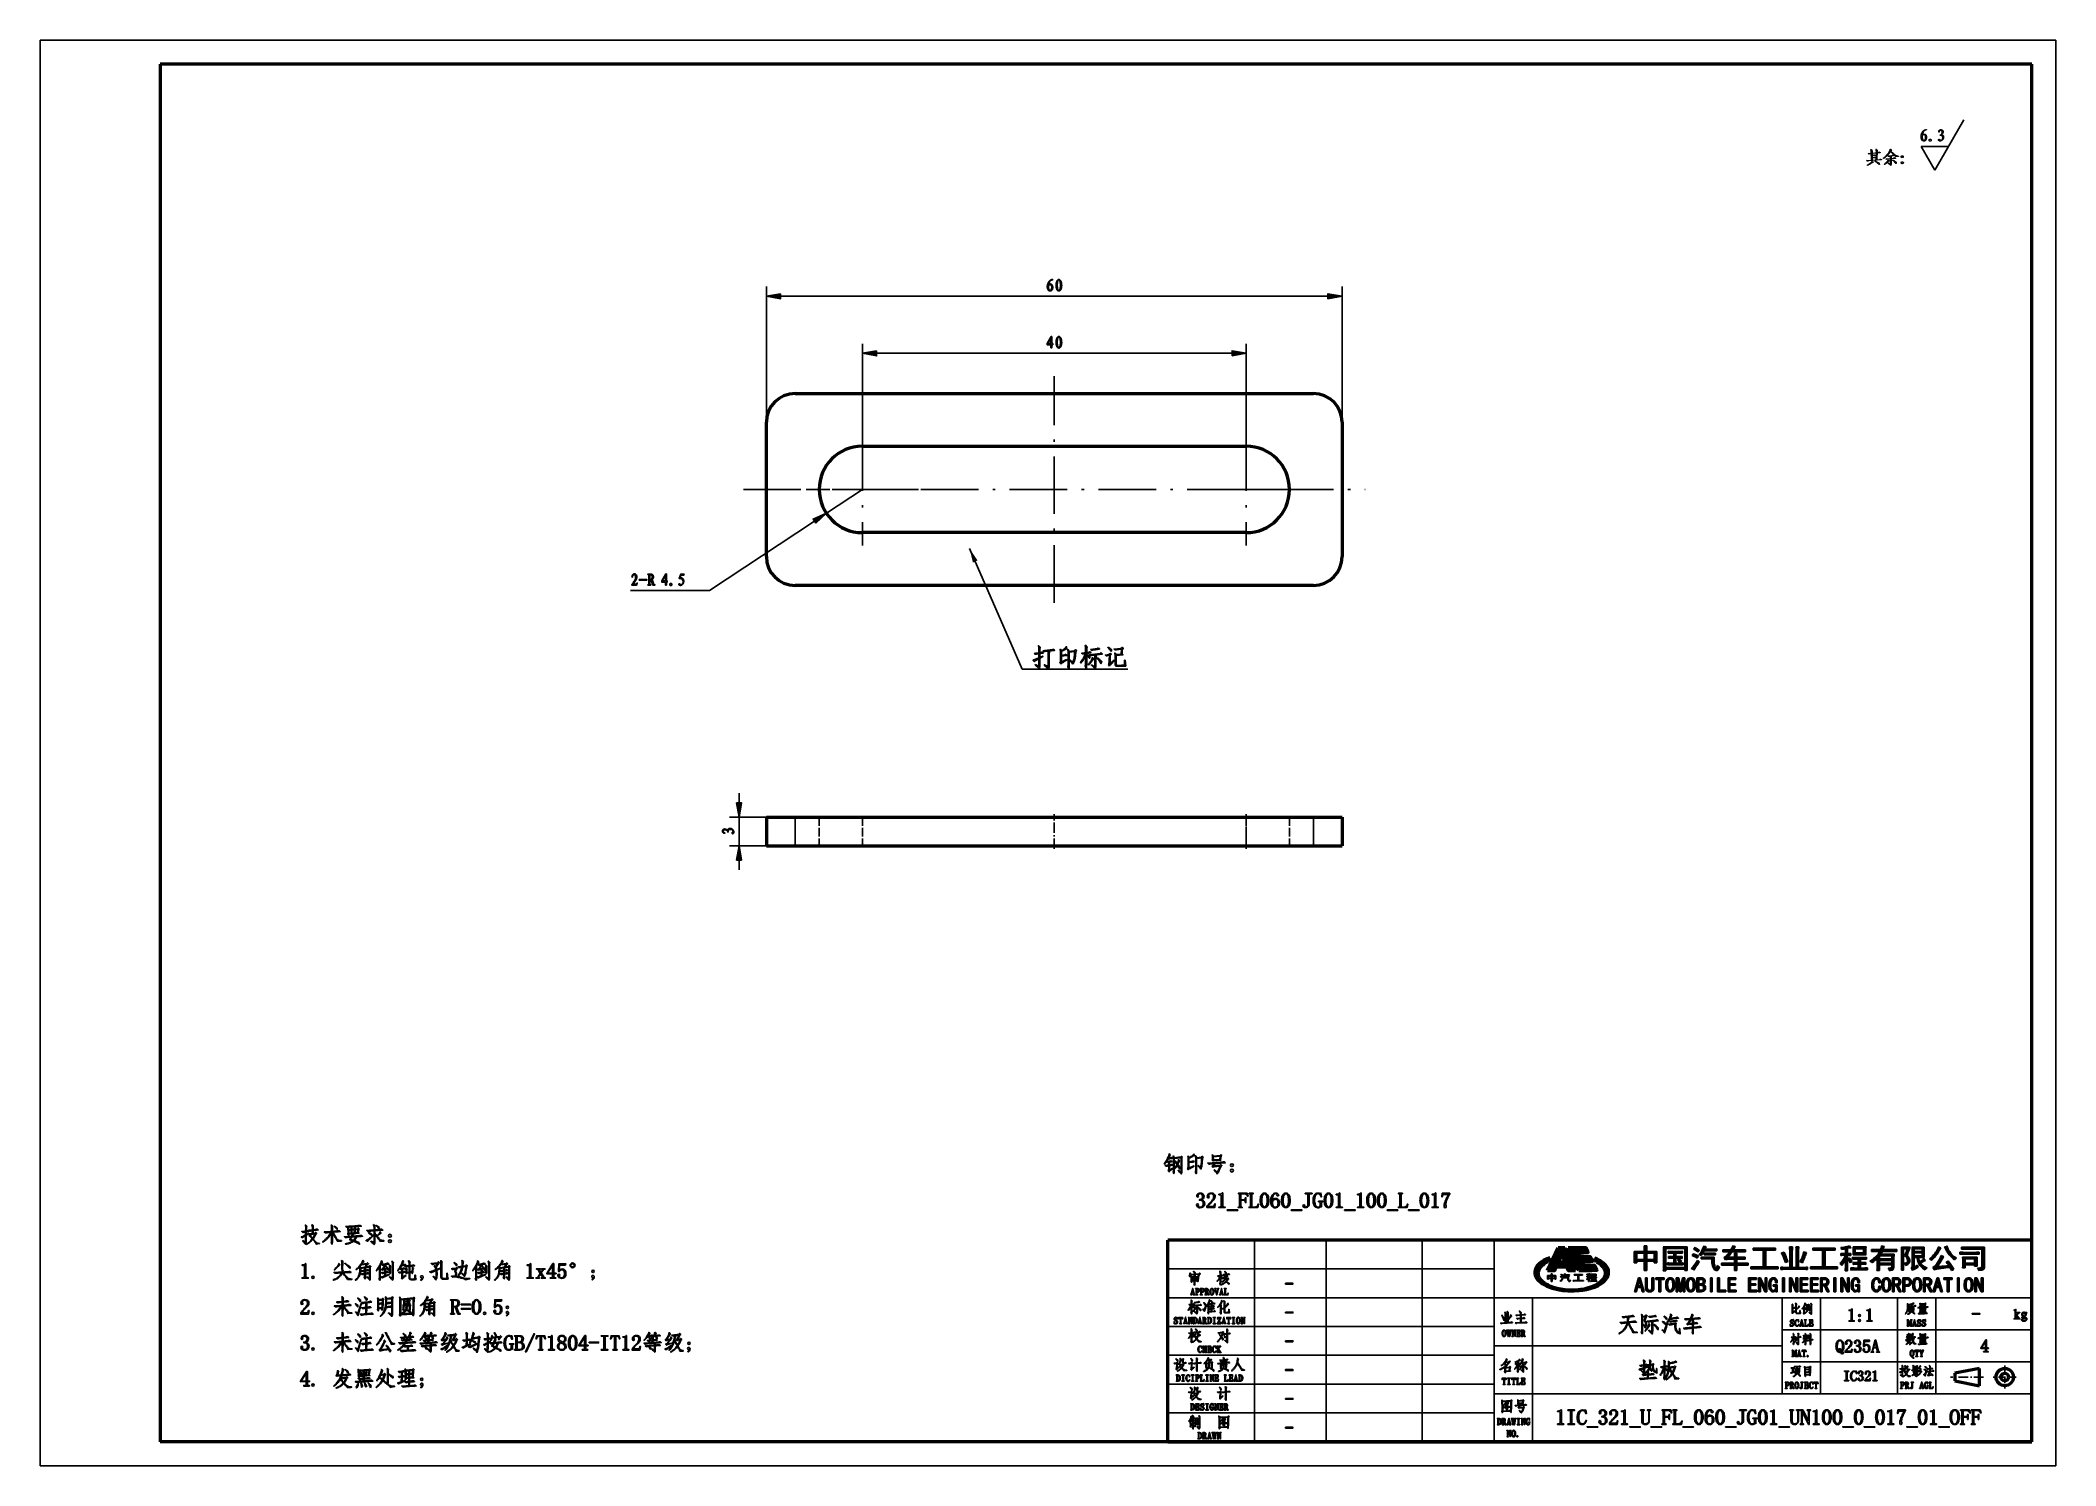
# Model space of a CAD drawing. Extents: x 0 to 420, y 0 to 297.
import ezdxf

# ---------------------------------------------------------------- set-up
doc = ezdxf.new("R2010")
doc.units = 0
doc.linetypes.add('DASHDOT', pattern=[18.5, 12, -3, 0.5, -3])
doc.linetypes.add('DASHED', pattern=[15, 12, -3])

msp = doc.modelspace()

# ---------------------------------------------------------------- linework, layer by layer
at = {"color": 7, "lineweight": 25}
for p, q in [((420, 297), (0, 297)), ((0, 297), (0, 0)), ((420, 0), (420, 297)), ((253, 5), (253, 47)), ((268, 5), (268, 47)), ((288, 5), (288, 47)), ((303, 5), (303, 47)), ((303, 41), (235, 41)), ((415, 35), (235, 35)), ((311, 5), (311, 35)), ((363, 15), (363, 35)), ((371, 15), (371, 35)), ((387, 15), (387, 35)), ((395, 15), (395, 35)), ((303, 29), (235, 29)), ((415, 28.33), (363, 28.33)), ((303, 23), (235, 23)), ((363, 25), (303, 25)), ((415, 21.66), (363, 21.66)), ((303, 17), (235, 17)), ((415, 15), (303, 15)), ((303, 11), (235, 11)), ((0, 0), (420, 0))]:
    msp.add_line(p, q, dxfattribs=at)
at = {"color": 7, "lineweight": 50}
for p, q in [((415, 292), (25, 292)), ((25, 292), (25, 5)), ((415, 5), (415, 292)), ((157.31, 223.42), (265.31, 223.42)), ((151.31, 189.42), (151.31, 217.42)), ((271.31, 217.42), (271.31, 189.42)), ((171.31, 212.42), (251.31, 212.42)), ((251.31, 194.42), (171.31, 194.42)), ((265.31, 183.42), (157.31, 183.42)), ((157.31, 135.15), (265.31, 135.15)), ((157.31, 129.15), (265.31, 129.15)), ((235, 5), (235, 47)), ((415, 47), (235, 47)), ((415, 5), (25, 5)), ((235, 5), (415, 5)), ((235, 5), (415, 5)), ((235, 5), (415, 5)), ((235, 5), (415, 5)), ((235, 5), (415, 5)), ((235, 5), (415, 5)), ((235, 5), (415, 5))]:
    msp.add_line(p, q, dxfattribs=at)
at = {"color": 5, "lineweight": 25, "ltscale": 0.303109}
msp.add_line((394.79, 269.96), (400.86, 280.46), dxfattribs=at)
at = {"color": 5, "lineweight": 25, "ltscale": 0.141451}
for p, q in [((394.79, 269.96), (391.96, 274.86)), ((391.96, 274.86), (397.62, 274.86))]:
    msp.add_line(p, q, dxfattribs=at)
at = {"color": 5, "lineweight": 25}
for p, q in [((151.31, 217.42), (151.31, 245.67)), ((154.26, 243.67), (268.35, 243.67)), ((271.31, 217.42), (271.31, 245.67)), ((171.31, 212.42), (171.31, 233.78)), ((174.26, 231.78), (248.35, 231.78)), ((251.31, 212.42), (251.31, 233.78)), ((161.34, 196.82), (139.48, 182.33))]:
    msp.add_line(p, q, dxfattribs=at)
at = {"color": 14, "linetype": 'DASHDOT', "lineweight": 25}
for p, q in [((211.31, 179.81), (211.31, 227.03)), ((171.31, 215.12), (171.31, 191.72)), ((251.31, 215.12), (251.31, 191.72)), ((146.51, 203.42), (276.11, 203.42)), ((183.01, 203.42), (159.61, 203.42)), ((263.01, 203.42), (239.61, 203.42))]:
    msp.add_line(p, q, dxfattribs=at)
at = {"color": 5, "lineweight": 25, "ltscale": 0.225}
msp.add_line((171.31, 203.42), (163.81, 198.45), dxfattribs=at)
at = {"color": 5, "lineweight": 25, "ltscale": 0.4125}
msp.add_line((139.48, 182.33), (122.98, 182.33), dxfattribs=at)
at = {"color": 5, "lineweight": 25, "ltscale": 0.051139}
for p, q in [((145.63, 138.11), (145.63, 140.15)), ((145.63, 124.15), (145.63, 126.2))]:
    msp.add_line(p, q, dxfattribs=at)
at = {"color": 5, "lineweight": 25, "ltscale": 0.341874}
for p, q in [((157.31, 135.15), (143.63, 135.15)), ((157.31, 129.15), (143.63, 129.15))]:
    msp.add_line(p, q, dxfattribs=at)
at = {"color": 5, "lineweight": 25, "ltscale": 0.15}
msp.add_line((145.63, 129.15), (145.63, 135.15), dxfattribs=at)
at = {"color": 7, "lineweight": 50, "ltscale": 0.15}
for p, q in [((151.31, 135.15), (151.31, 129.15)), ((151.31, 135.15), (157.31, 135.15)), ((265.31, 135.15), (271.31, 135.15)), ((271.31, 135.15), (271.31, 129.15)), ((151.31, 129.15), (157.31, 129.15)), ((265.31, 129.15), (271.31, 129.15))]:
    msp.add_line(p, q, dxfattribs=at)
at = {"color": 7, "linetype": 'DASHED', "lineweight": 25, "ltscale": 0.15}
for p, q in [((157.31, 135.15), (157.31, 129.15)), ((162.31, 135.15), (162.31, 129.15)), ((171.31, 135.15), (171.31, 129.15)), ((171.31, 135.15), (171.31, 129.15)), ((251.31, 135.15), (251.31, 129.15)), ((251.31, 135.15), (251.31, 129.15)), ((260.31, 135.15), (260.31, 129.15)), ((265.31, 135.15), (265.31, 129.15))]:
    msp.add_line(p, q, dxfattribs=at)
at = {"color": 7, "lineweight": 25, "ltscale": 0.15}
for p, q in [((157.31, 135.15), (157.31, 129.15)), ((265.31, 135.15), (265.31, 129.15))]:
    msp.add_line(p, q, dxfattribs=at)
at = {"color": 14, "linetype": 'DASHDOT', "lineweight": 25, "ltscale": 0.18}
msp.add_line((211.31, 128.55), (211.31, 135.75), dxfattribs=at)
at = {"color": 14, "linetype": 'DASHDOT', "lineweight": 25, "ltscale": 0.18003}
msp.add_line((251.31, 135.75), (251.31, 128.55), dxfattribs=at)
at = {"color": 30, "lineweight": 50, "ltscale": 0.129842}
msp.add_line((314.1, 40.7), (316.34, 45.38), dxfattribs=at)
at = {"color": 142, "lineweight": 50, "ltscale": 0.021213}
msp.add_line((314.26, 42.57), (314.61, 43.34), dxfattribs=at)
at = {"color": 30, "lineweight": 50, "ltscale": 0.033925}
msp.add_line((317.69, 45.38), (316.34, 45.38), dxfattribs=at)
at = {"color": 30, "lineweight": 50, "ltscale": 0.130132}
msp.add_line((319.96, 40.7), (317.69, 45.38), dxfattribs=at)
at = {"color": 30, "lineweight": 50, "ltscale": 0.130018}
msp.add_line((320.65, 40.69), (318.4, 45.37), dxfattribs=at)
at = {"color": 142, "lineweight": 50, "ltscale": 0.022913}
msp.add_line((324.33, 42.43), (323.93, 43.26), dxfattribs=at)
at = {"color": 154, "lineweight": 25, "ltscale": 0.052676}
for p, q in [((334.26, 44.61), (332.16, 44.61)), ((336.88, 44.61), (334.77, 44.61))]:
    msp.add_line(p, q, dxfattribs=at)
at = {"color": 154, "lineweight": 25, "ltscale": 0.000276279}
msp.add_line((332.16, 44.61), (332.16, 44.6), dxfattribs=at)
at = {"color": 154, "lineweight": 25, "ltscale": 0.005624}
msp.add_line((332.16, 44.6), (332.17, 44.37), dxfattribs=at)
at = {"color": 154, "lineweight": 25, "ltscale": 0.005256}
msp.add_line((332.17, 42.48), (332.16, 42.27), dxfattribs=at)
at = {"color": 154, "lineweight": 25, "ltscale": 0.013353}
for p, q in [((332.16, 42.27), (332.69, 42.27)), ((382.76, 40.69), (383.3, 40.69)), ((403.11, 41.55), (403.64, 41.55))]:
    msp.add_line(p, q, dxfattribs=at)
at = {"color": 154, "lineweight": 25, "ltscale": 0.006817}
for p, q in [((332.17, 44.37), (332.17, 44.1)), ((332.17, 42.76), (332.17, 42.48)), ((343.21, 45.31), (343.22, 45.58)), ((351.13, 44.99), (350.85, 45)), ((353.55, 40.85), (353.55, 41.12))]:
    msp.add_line(p, q, dxfattribs=at)
at = {"color": 154, "lineweight": 25, "ltscale": 0.008196}
for p, q in [((332.17, 44.1), (332.18, 43.77)), ((392.57, 44.71), (392.58, 45.04)), ((338.72, 40.62), (338.72, 40.95))]:
    msp.add_line(p, q, dxfattribs=at)
at = {"color": 154, "lineweight": 25, "ltscale": 0.008473}
for p, q in [((332.18, 43.1), (332.17, 42.76)), ((339.76, 43.22), (340.1, 43.22)), ((341.89, 42.23), (341.55, 42.23)), ((351.05, 41.79), (351.38, 41.79))]:
    msp.add_line(p, q, dxfattribs=at)
at = {"color": 154, "lineweight": 25, "ltscale": 0.009394}
for p, q in [((332.18, 43.77), (332.18, 43.4)), ((351.83, 44.99), (351.45, 44.99))]:
    msp.add_line(p, q, dxfattribs=at)
at = {"color": 154, "lineweight": 25, "ltscale": 0.007552}
for p, q in [((332.18, 43.4), (332.18, 43.1)), ((338.25, 44.96), (338.26, 44.66)), ((338.26, 41.81), (338.26, 41.51))]:
    msp.add_line(p, q, dxfattribs=at)
at = {"color": 154, "lineweight": 25, "ltscale": 0.032508}
for p, q in [((332.69, 42.96), (332.69, 44.26)), ((334.26, 44.26), (334.26, 42.96)), ((334.77, 42.96), (334.77, 44.26)), ((336.34, 44.26), (336.34, 42.96))]:
    msp.add_line(p, q, dxfattribs=at)
at = {"color": 154, "lineweight": 25, "ltscale": 0.039323}
for p, q in [((332.69, 44.26), (334.26, 44.26)), ((334.26, 42.96), (332.69, 42.96)), ((332.69, 42.61), (334.26, 42.61))]:
    msp.add_line(p, q, dxfattribs=at)
at = {"color": 154, "lineweight": 25, "ltscale": 0.008288}
for p, q in [((332.69, 42.27), (332.69, 42.61)), ((336.34, 42.61), (336.34, 42.27))]:
    msp.add_line(p, q, dxfattribs=at)
at = {"color": 154, "lineweight": 25, "ltscale": 0.013998}
msp.add_line((334.8, 45.78), (334.24, 45.78), dxfattribs=at)
at = {"color": 154, "lineweight": 25, "ltscale": 0.006728}
for p, q in [((334.24, 45.78), (334.25, 45.51)), ((398.18, 40.92), (398.31, 40.69))]:
    msp.add_line(p, q, dxfattribs=at)
at = {"color": 154, "lineweight": 25, "ltscale": 0.00737}
for p, q in [((334.25, 45.51), (334.26, 45.21)), ((338.24, 45.26), (338.25, 44.96)), ((405.17, 44.89), (405.18, 45.19)), ((343.22, 40.79), (343.21, 41.09))]:
    msp.add_line(p, q, dxfattribs=at)
at = {"color": 154, "lineweight": 25, "ltscale": 0.007554}
for p, q in [((334.26, 45.21), (334.26, 44.91)), ((348.81, 42.8), (348.82, 43.1)), ((377.77, 45.32), (377.77, 45.02)), ((386.3, 43.46), (386.31, 43.76))]:
    msp.add_line(p, q, dxfattribs=at)
at = {"color": 154, "lineweight": 25, "ltscale": 0.007551}
for p, q in [((334.26, 44.91), (334.26, 44.61)), ((343.2, 41.68), (343.2, 41.99))]:
    msp.add_line(p, q, dxfattribs=at)
at = {"color": 154, "lineweight": 25, "ltscale": 0.025325}
msp.add_line((334.26, 42.61), (334.26, 41.59), dxfattribs=at)
at = {"color": 154, "lineweight": 25, "ltscale": 0.007277}
for p, q in [((334.77, 44.87), (334.78, 45.16)), ((387.87, 45.09), (387.87, 44.8))]:
    msp.add_line(p, q, dxfattribs=at)
at = {"color": 154, "lineweight": 25, "ltscale": 0.006538}
msp.add_line((334.77, 44.61), (334.77, 44.87), dxfattribs=at)
at = {"color": 154, "lineweight": 25, "ltscale": 0.039322}
for p, q in [((334.77, 44.26), (336.34, 44.26)), ((336.34, 42.96), (334.77, 42.96)), ((334.77, 42.61), (336.34, 42.61)), ((361.14, 41.44), (359.57, 41.44))]:
    msp.add_line(p, q, dxfattribs=at)
at = {"color": 154, "lineweight": 25, "ltscale": 0.023667}
msp.add_line((334.77, 41.66), (334.77, 42.61), dxfattribs=at)
at = {"color": 154, "lineweight": 25, "ltscale": 0.007646}
for p, q in [((334.78, 45.16), (334.79, 45.47)), ((379.74, 41.96), (380.04, 41.96))]:
    msp.add_line(p, q, dxfattribs=at)
at = {"color": 154, "lineweight": 25, "ltscale": 0.00774}
for p, q in [((334.79, 45.47), (334.8, 45.78)), ((362.13, 41.46), (361.82, 41.45)), ((374.53, 41.46), (374.22, 41.45))]:
    msp.add_line(p, q, dxfattribs=at)
at = {"color": 154, "lineweight": 25, "ltscale": 0.013354}
msp.add_line((336.34, 42.27), (336.88, 42.27), dxfattribs=at)
at = {"color": 154, "lineweight": 25, "ltscale": 0.008933}
for p, q in [((336.85, 43.42), (336.86, 43.78)), ((353.54, 41.43), (353.54, 41.79))]:
    msp.add_line(p, q, dxfattribs=at)
at = {"color": 154, "lineweight": 25, "ltscale": 0.000552559}
msp.add_line((336.85, 43.4), (336.85, 43.42), dxfattribs=at)
at = {"color": 154, "lineweight": 25, "ltscale": 0.009301}
msp.add_line((336.86, 43.03), (336.85, 43.4), dxfattribs=at)
at = {"color": 154, "lineweight": 25, "ltscale": 0.007001}
for p, q in [((336.86, 44.09), (336.87, 44.37)), ((366.97, 42.98), (366.84, 42.73))]:
    msp.add_line(p, q, dxfattribs=at)
at = {"color": 154, "lineweight": 25, "ltscale": 0.00792}
for p, q in [((336.86, 43.78), (336.86, 44.09)), ((336.86, 42.71), (336.86, 43.03)), ((338.26, 44.66), (338.26, 44.34)), ((341.8, 44.66), (341.48, 44.65)), ((376.05, 43.61), (375.92, 43.32)), ((380.2, 41.2), (379.88, 41.19))]:
    msp.add_line(p, q, dxfattribs=at)
at = {"color": 154, "lineweight": 25, "ltscale": 0.006636}
for p, q in [((336.87, 42.44), (336.86, 42.71)), ((353.03, 44.3), (353.04, 44.03))]:
    msp.add_line(p, q, dxfattribs=at)
at = {"color": 154, "lineweight": 25, "ltscale": 0.0059}
for p, q in [((336.87, 44.37), (336.88, 44.61)), ((392.59, 45.32), (392.6, 45.56))]:
    msp.add_line(p, q, dxfattribs=at)
at = {"color": 154, "lineweight": 25, "ltscale": 0.00424}
msp.add_line((336.88, 42.27), (336.87, 42.44), dxfattribs=at)
at = {"color": 154, "lineweight": 25, "ltscale": 0.124689}
msp.add_line((343.22, 45.58), (338.23, 45.58), dxfattribs=at)
at = {"color": 154, "lineweight": 25, "ltscale": 0.000925408}
msp.add_line((338.23, 45.58), (338.24, 45.54), dxfattribs=at)
at = {"color": 154, "lineweight": 25, "ltscale": 0.007093}
for p, q in [((338.24, 45.54), (338.24, 45.26)), ((350.74, 44.57), (351.03, 44.58)), ((392.58, 45.04), (392.59, 45.32)), ((353.05, 41.2), (353.04, 40.92)), ((376.18, 41.57), (376.17, 41.29))]:
    msp.add_line(p, q, dxfattribs=at)
at = {"color": 154, "lineweight": 25, "ltscale": 0.057832}
msp.add_line((338.26, 44.34), (338.26, 42.03), dxfattribs=at)
at = {"color": 154, "lineweight": 25, "ltscale": 0.005525}
msp.add_line((338.26, 42.03), (338.26, 41.81), dxfattribs=at)
at = {"color": 154, "lineweight": 25, "ltscale": 0.099089}
for p, q in [((338.72, 41.28), (338.72, 45.25)), ((342.74, 45.25), (342.74, 41.28))]:
    msp.add_line(p, q, dxfattribs=at)
at = {"color": 154, "lineweight": 25, "ltscale": 0.10047}
for p, q in [((338.72, 45.25), (342.74, 45.25)), ((342.74, 41.28), (338.72, 41.28)), ((338.72, 40.95), (342.74, 40.95))]:
    msp.add_line(p, q, dxfattribs=at)
at = {"color": 154, "lineweight": 25, "ltscale": 0.009946}
for p, q in [((339.08, 42.25), (339.08, 41.85)), ((339.23, 44.68), (339.23, 44.28)), ((339.32, 43.6), (339.32, 43.2)), ((342.13, 43.2), (342.13, 43.6)), ((342.25, 44.28), (342.25, 44.68)), ((342.37, 41.85), (342.37, 42.25)), ((346.11, 43.46), (346.11, 43.07)), ((349.4, 44.76), (349.4, 45.16)), ((377.63, 43.42), (377.63, 43.02)), ((380.59, 43.02), (380.59, 43.42))]:
    msp.add_line(p, q, dxfattribs=at)
at = {"color": 154, "lineweight": 25, "ltscale": 0.008204}
for p, q in [((339.41, 42.24), (339.08, 42.25)), ((363.12, 40.91), (363.44, 40.93))]:
    msp.add_line(p, q, dxfattribs=at)
at = {"color": 154, "lineweight": 25, "ltscale": 0.00802}
for p, q in [((339.55, 44.66), (339.23, 44.68)), ((386.31, 43.76), (386.33, 44.08))]:
    msp.add_line(p, q, dxfattribs=at)
at = {"color": 154, "lineweight": 25, "ltscale": 0.004613}
for p, q in [((339.23, 44.28), (339.41, 44.29)), ((345.31, 42.78), (345.23, 42.62))]:
    msp.add_line(p, q, dxfattribs=at)
at = {"color": 154, "lineweight": 25, "ltscale": 0.007929}
for p, q in [((339.64, 43.58), (339.32, 43.6)), ((377.95, 43.4), (377.63, 43.42))]:
    msp.add_line(p, q, dxfattribs=at)
at = {"color": 154, "lineweight": 25, "ltscale": 0.002769}
msp.add_line((339.32, 43.2), (339.43, 43.21), dxfattribs=at)
at = {"color": 154, "lineweight": 25, "ltscale": 0.008198}
for p, q in [((339.41, 44.29), (339.74, 44.3)), ((339.74, 42.23), (339.41, 42.24)), ((348.78, 44.78), (349.11, 44.78)), ((351.01, 42.21), (350.68, 42.22)), ((354.66, 43.04), (354.98, 43.04)), ((355.02, 43.45), (354.7, 43.45)), ((354.71, 44.59), (355.03, 44.58)), ((355.53, 42.22), (355.2, 42.21)), ((373.64, 45.32), (373.31, 45.32)), ((373.39, 44.92), (373.72, 44.91)), ((386.66, 45.04), (386.33, 45.03)), ((392.29, 42.91), (392.03, 42.7)), ((400.32, 44.05), (400.65, 44.06)), ((400.69, 44.46), (400.36, 44.47)), ((401.02, 45.52), (400.7, 45.52)), ((350.72, 41.78), (351.05, 41.79)), ((355.23, 41.79), (355.56, 41.78)), ((361.82, 41.45), (361.49, 41.44)), ((361.52, 41.04), (361.85, 41.03)), ((374.22, 41.45), (373.89, 41.44)), ((373.92, 41.04), (374.24, 41.03))]:
    msp.add_line(p, q, dxfattribs=at)
at = {"color": 154, "lineweight": 25, "ltscale": 0.008109}
for p, q in [((339.43, 43.21), (339.76, 43.22)), ((341.97, 43.59), (341.65, 43.58)), ((342.22, 42.24), (341.89, 42.23)), ((368.09, 44.39), (367.78, 44.47))]:
    msp.add_line(p, q, dxfattribs=at)
at = {"color": 154, "lineweight": 25, "ltscale": 0.00829}
for p, q in [((339.88, 44.65), (339.55, 44.66)), ((339.97, 43.57), (339.64, 43.58)), ((361.24, 45.32), (360.91, 45.32)), ((378.28, 43.4), (377.95, 43.4)), ((400.65, 45.13), (400.98, 45.14)), ((357.12, 41.44), (356.79, 41.45)), ((369.52, 41.44), (369.19, 41.45)), ((380.18, 40.82), (380.51, 40.81))]:
    msp.add_line(p, q, dxfattribs=at)
at = {"color": 154, "lineweight": 25, "ltscale": 0.008381}
for p, q in [((339.74, 44.3), (340.08, 44.3)), ((351.35, 42.21), (351.01, 42.21)), ((353.02, 45.71), (352.71, 45.84)), ((354.7, 43.45), (354.36, 43.44))]:
    msp.add_line(p, q, dxfattribs=at)
at = {"color": 154, "lineweight": 25, "ltscale": 0.004236}
msp.add_line((339.91, 42.23), (339.74, 42.23), dxfattribs=at)
at = {"color": 154, "lineweight": 25, "ltscale": 0.004881}
msp.add_line((340.08, 44.65), (339.88, 44.65), dxfattribs=at)
at = {"color": 154, "lineweight": 25, "ltscale": 0.013261}
for p, q in [((340.44, 42.23), (339.91, 42.23)), ((353.56, 44.3), (353.03, 44.3)), ((353.03, 40.67), (353.56, 40.67)), ((400.59, 41.24), (401.12, 41.24))]:
    msp.add_line(p, q, dxfattribs=at)
at = {"color": 154, "lineweight": 25, "ltscale": 0.003131}
for p, q in [((340.1, 43.57), (339.97, 43.57)), ((341.48, 44.3), (341.6, 44.3))]:
    msp.add_line(p, q, dxfattribs=at)
at = {"color": 154, "lineweight": 25, "ltscale": 0.035086}
msp.add_line((341.48, 44.65), (340.08, 44.65), dxfattribs=at)
at = {"color": 154, "lineweight": 25, "ltscale": 0.009025}
for p, q in [((340.08, 44.3), (340.44, 44.3)), ((348.79, 45.14), (348.43, 45.14)), ((369.45, 41.04), (369.81, 41.04)), ((377.9, 40.82), (378.26, 40.82))]:
    msp.add_line(p, q, dxfattribs=at)
at = {"color": 154, "lineweight": 25, "ltscale": 0.008472}
for p, q in [((340.44, 43.57), (340.1, 43.57)), ((340.1, 43.22), (340.44, 43.22)), ((341.65, 43.58), (341.31, 43.57)), ((376.18, 44.21), (375.84, 44.21)), ((378.12, 43.04), (378.45, 43.04)), ((378.84, 42.34), (378.5, 42.34)), ((378.5, 41.96), (378.84, 41.96)), ((379.3, 41.96), (379.64, 41.96))]:
    msp.add_line(p, q, dxfattribs=at)
at = {"color": 154, "lineweight": 25, "ltscale": 0.018142}
for p, q in [((340.44, 44.3), (340.44, 43.57)), ((340.87, 43.57), (340.87, 44.3))]:
    msp.add_line(p, q, dxfattribs=at)
at = {"color": 154, "lineweight": 25, "ltscale": 0.024772}
for p, q in [((340.44, 43.22), (340.44, 42.23)), ((340.87, 42.23), (340.87, 43.22)), ((359.57, 44.92), (360.56, 44.92)), ((376.18, 45.2), (376.18, 44.21))]:
    msp.add_line(p, q, dxfattribs=at)
at = {"color": 154, "lineweight": 25, "ltscale": 0.015103}
msp.add_line((340.87, 44.3), (341.48, 44.3), dxfattribs=at)
at = {"color": 154, "lineweight": 25, "ltscale": 0.010867}
for p, q in [((341.31, 43.57), (340.87, 43.57)), ((340.87, 43.22), (341.31, 43.22))]:
    msp.add_line(p, q, dxfattribs=at)
at = {"color": 154, "lineweight": 25, "ltscale": 0.016945}
msp.add_line((341.55, 42.23), (340.87, 42.23), dxfattribs=at)
at = {"color": 154, "lineweight": 25, "ltscale": 0.008126}
msp.add_line((341.48, 43.01), (341.21, 42.83), dxfattribs=at)
at = {"color": 154, "lineweight": 25, "ltscale": 0.01011}
msp.add_line((341.21, 42.83), (341.48, 42.52), dxfattribs=at)
at = {"color": 154, "lineweight": 25, "ltscale": 0.00442}
msp.add_line((341.31, 43.22), (341.49, 43.22), dxfattribs=at)
at = {"color": 154, "lineweight": 25, "ltscale": 0.002248}
msp.add_line((341.55, 43.07), (341.48, 43.01), dxfattribs=at)
at = {"color": 154, "lineweight": 25, "ltscale": 0.005354}
msp.add_line((341.48, 42.52), (341.62, 42.36), dxfattribs=at)
at = {"color": 154, "lineweight": 25, "ltscale": 0.008291}
for p, q in [((341.49, 43.22), (341.82, 43.21)), ((382.3, 43.37), (382.05, 43.15)), ((377.97, 41.2), (377.64, 41.21)), ((380.53, 41.21), (380.2, 41.2))]:
    msp.add_line(p, q, dxfattribs=at)
at = {"color": 154, "lineweight": 25, "ltscale": 0.005669}
msp.add_line((341.72, 42.91), (341.55, 43.07), dxfattribs=at)
at = {"color": 154, "lineweight": 25, "ltscale": 0.008382}
for p, q in [((341.6, 44.3), (341.94, 44.29)), ((341.73, 41.88), (342.07, 41.87))]:
    msp.add_line(p, q, dxfattribs=at)
at = {"color": 154, "lineweight": 25, "ltscale": 0.003554}
msp.add_line((341.62, 42.36), (341.74, 42.44), dxfattribs=at)
at = {"color": 154, "lineweight": 25, "ltscale": 0.009444}
msp.add_line((341.99, 42.65), (341.72, 42.91), dxfattribs=at)
at = {"color": 154, "lineweight": 25, "ltscale": 0.008418}
msp.add_line((341.74, 42.44), (342.04, 42.61), dxfattribs=at)
at = {"color": 154, "lineweight": 25, "ltscale": 0.008293}
msp.add_line((342.13, 44.67), (341.8, 44.66), dxfattribs=at)
at = {"color": 154, "lineweight": 25, "ltscale": 0.007836}
for p, q in [((341.82, 43.21), (342.13, 43.2)), ((341.94, 44.29), (342.25, 44.28)), ((346.42, 43.45), (346.11, 43.46)), ((361.85, 41.03), (362.16, 41.02)), ((374.24, 41.03), (374.56, 41.02))]:
    msp.add_line(p, q, dxfattribs=at)
at = {"color": 154, "lineweight": 25, "ltscale": 0.003965}
msp.add_line((342.13, 43.6), (341.97, 43.59), dxfattribs=at)
at = {"color": 154, "lineweight": 25, "ltscale": 0.001563}
msp.add_line((342.04, 42.61), (341.99, 42.65), dxfattribs=at)
at = {"color": 154, "lineweight": 25, "ltscale": 0.003137}
msp.add_line((342.25, 44.68), (342.13, 44.67), dxfattribs=at)
at = {"color": 154, "lineweight": 25, "ltscale": 0.003964}
for p, q in [((342.37, 42.25), (342.22, 42.24)), ((352.84, 44.99), (352.92, 45.12))]:
    msp.add_line(p, q, dxfattribs=at)
at = {"color": 154, "lineweight": 25, "ltscale": 0.00728}
for p, q in [((343.2, 45.01), (343.21, 45.31)), ((338.24, 40.91), (338.23, 40.62))]:
    msp.add_line(p, q, dxfattribs=at)
at = {"color": 154, "lineweight": 25, "ltscale": 0.007644}
for p, q in [((343.2, 44.71), (343.2, 45.01)), ((346.44, 44.26), (346.6, 44.52)), ((355.2, 42.21), (354.89, 42.21)), ((376.86, 42.83), (377.01, 42.57)), ((403.62, 42.83), (403.62, 43.13))]:
    msp.add_line(p, q, dxfattribs=at)
at = {"color": 154, "lineweight": 25, "ltscale": 0.008012}
for p, q in [((343.2, 44.39), (343.2, 44.71)), ((353.05, 41.52), (353.05, 41.2))]:
    msp.add_line(p, q, dxfattribs=at)
at = {"color": 154, "lineweight": 25, "ltscale": 0.001105}
for p, q in [((343.2, 44.34), (343.2, 44.39)), ((382.79, 41.64), (382.79, 41.59))]:
    msp.add_line(p, q, dxfattribs=at)
at = {"color": 154, "lineweight": 25, "ltscale": 0.058938}
msp.add_line((343.2, 41.99), (343.2, 44.34), dxfattribs=at)
at = {"color": 154, "lineweight": 25, "ltscale": 0.007387}
msp.add_line((344.39, 44.03), (344.22, 43.8), dxfattribs=at)
at = {"color": 154, "lineweight": 25, "ltscale": 0.005099}
msp.add_line((344.22, 43.8), (344.41, 43.73), dxfattribs=at)
at = {"color": 154, "lineweight": 25, "ltscale": 0.003749}
msp.add_line((344.46, 44.17), (344.39, 44.03), dxfattribs=at)
at = {"color": 154, "lineweight": 25, "ltscale": 0.007873}
msp.add_line((344.41, 43.73), (344.69, 43.6), dxfattribs=at)
at = {"color": 154, "lineweight": 25, "ltscale": 0.007969}
for p, q in [((344.75, 44.05), (344.46, 44.17)), ((397.48, 44.41), (397.66, 44.15)), ((344.86, 41.15), (345.03, 41.42))]:
    msp.add_line(p, q, dxfattribs=at)
at = {"color": 154, "lineweight": 25, "ltscale": 0.007782}
msp.add_line((344.75, 45.38), (344.51, 45.18), dxfattribs=at)
at = {"color": 154, "lineweight": 25, "ltscale": 0.005291}
msp.add_line((344.51, 45.18), (344.69, 45.07), dxfattribs=at)
at = {"color": 154, "lineweight": 25, "ltscale": 0.008097}
msp.add_line((344.69, 45.07), (344.96, 44.89), dxfattribs=at)
at = {"color": 154, "lineweight": 25, "ltscale": 0.008033}
msp.add_line((344.69, 43.6), (344.98, 43.45), dxfattribs=at)
at = {"color": 154, "lineweight": 25, "ltscale": 0.008125}
msp.add_line((344.91, 42.1), (344.72, 41.83), dxfattribs=at)
at = {"color": 154, "lineweight": 25, "ltscale": 0.003649}
msp.add_line((344.85, 45.49), (344.75, 45.38), dxfattribs=at)
at = {"color": 154, "lineweight": 25, "ltscale": 0.008079}
for p, q in [((345.05, 43.91), (344.75, 44.05)), ((366.93, 42.43), (367.22, 42.3))]:
    msp.add_line(p, q, dxfattribs=at)
at = {"color": 154, "lineweight": 25, "ltscale": 0.007487}
for p, q in [((345.1, 45.33), (344.85, 45.49)), ((395.43, 44.31), (395.59, 44.57))]:
    msp.add_line(p, q, dxfattribs=at)
at = {"color": 154, "lineweight": 25, "ltscale": 0.007741}
for p, q in [((345.08, 42.36), (344.91, 42.1)), ((381.8, 42.96), (381.55, 42.78))]:
    msp.add_line(p, q, dxfattribs=at)
at = {"color": 154, "lineweight": 25, "ltscale": 0.00781}
msp.add_line((344.96, 44.89), (345.2, 44.7), dxfattribs=at)
at = {"color": 154, "lineweight": 25, "ltscale": 0.008327}
for p, q in [((344.98, 43.45), (345.26, 43.26)), ((351.2, 42.93), (351.53, 42.99))]:
    msp.add_line(p, q, dxfattribs=at)
at = {"color": 154, "lineweight": 25, "ltscale": 0.00799}
msp.add_line((345.34, 43.77), (345.05, 43.91), dxfattribs=at)
at = {"color": 154, "lineweight": 25, "ltscale": 0.007424}
msp.add_line((345.23, 42.62), (345.08, 42.36), dxfattribs=at)
at = {"color": 154, "lineweight": 25, "ltscale": 0.007816}
msp.add_line((345.36, 45.15), (345.1, 45.33), dxfattribs=at)
at = {"color": 154, "lineweight": 25, "ltscale": 0.007564}
msp.add_line((345.2, 44.7), (345.43, 44.5), dxfattribs=at)
at = {"color": 154, "lineweight": 25, "ltscale": 0.010015}
msp.add_line((345.25, 41.75), (345.46, 42.09), dxfattribs=at)
at = {"color": 154, "lineweight": 25, "ltscale": 0.004402}
msp.add_line((345.26, 43.26), (345.37, 43.4), dxfattribs=at)
at = {"color": 154, "lineweight": 25, "ltscale": 0.007997}
for p, q in [((345.57, 42.6), (345.31, 42.78)), ((351.39, 43.74), (351.14, 43.54))]:
    msp.add_line(p, q, dxfattribs=at)
at = {"color": 154, "lineweight": 25, "ltscale": 0.005932}
msp.add_line((345.55, 43.66), (345.34, 43.77), dxfattribs=at)
at = {"color": 154, "lineweight": 25, "ltscale": 0.008142}
msp.add_line((345.62, 44.96), (345.36, 45.15), dxfattribs=at)
at = {"color": 154, "lineweight": 25, "ltscale": 0.007868}
msp.add_line((345.37, 43.4), (345.55, 43.66), dxfattribs=at)
at = {"color": 154, "lineweight": 25, "ltscale": 0.003915}
msp.add_line((345.43, 44.5), (345.53, 44.62), dxfattribs=at)
at = {"color": 154, "lineweight": 25, "ltscale": 0.007537}
for p, q in [((345.46, 42.09), (345.63, 42.33)), ((398.15, 41.89), (397.98, 42.14))]:
    msp.add_line(p, q, dxfattribs=at)
at = {"color": 154, "lineweight": 25, "ltscale": 0.007954}
msp.add_line((345.53, 44.62), (345.77, 44.83), dxfattribs=at)
at = {"color": 154, "lineweight": 25, "ltscale": 0.005602}
msp.add_line((345.77, 42.49), (345.57, 42.6), dxfattribs=at)
at = {"color": 154, "lineweight": 25, "ltscale": 0.004904}
for p, q in [((345.77, 44.83), (345.62, 44.96)), ((346.46, 37.49), (346.58, 37.34))]:
    msp.add_line(p, q, dxfattribs=at)
at = {"color": 154, "lineweight": 25, "ltscale": 0.005235}
msp.add_line((345.63, 42.33), (345.77, 42.49), dxfattribs=at)
at = {"color": 154, "lineweight": 25, "ltscale": 0.007771}
for p, q in [((345.85, 44.21), (345.65, 43.97)), ((375.87, 42.36), (376.03, 42.62)), ((400.6, 43.35), (400.63, 43.04))]:
    msp.add_line(p, q, dxfattribs=at)
at = {"color": 154, "lineweight": 25, "ltscale": 0.00539}
msp.add_line((345.65, 43.97), (345.85, 43.91), dxfattribs=at)
at = {"color": 154, "lineweight": 25, "ltscale": 0.007699}
for p, q in [((346.03, 44.45), (345.85, 44.21)), ((353.09, 45.38), (353.27, 45.62)), ((392.79, 40.8), (392.98, 41.05))]:
    msp.add_line(p, q, dxfattribs=at)
at = {"color": 154, "lineweight": 25, "ltscale": 0.008072}
for p, q in [((345.85, 43.91), (346.15, 43.8)), ((395.85, 43.15), (395.7, 42.86))]:
    msp.add_line(p, q, dxfattribs=at)
at = {"color": 154, "lineweight": 25, "ltscale": 0.007518}
for p, q in [((346.19, 44.71), (346.03, 44.45)), ((383.75, 44.4), (383.9, 44.65))]:
    msp.add_line(p, q, dxfattribs=at)
at = {"color": 154, "lineweight": 25, "ltscale": 0.000469915}
msp.add_line((346.11, 43.07), (346.12, 43.07), dxfattribs=at)
at = {"color": 154, "lineweight": 25, "ltscale": 0.007928}
for p, q in [((346.12, 43.07), (346.44, 43.08)), ((378.09, 42.35), (377.78, 42.36)), ((380.45, 45.26), (380.47, 45.58))]:
    msp.add_line(p, q, dxfattribs=at)
at = {"color": 154, "lineweight": 25, "ltscale": 0.006004}
for p, q in [((346.15, 43.8), (346.28, 44)), ((389.92, 38.28), (389.89, 38.52))]:
    msp.add_line(p, q, dxfattribs=at)
at = {"color": 154, "lineweight": 25, "ltscale": 0.007495}
for p, q in [((346.32, 44.98), (346.19, 44.71)), ((382.79, 43.87), (382.58, 43.64)), ((339.13, 37.76), (339.15, 38.06)), ((384.17, 37.76), (384.19, 38.06)), ((401.33, 37.76), (401.35, 38.06))]:
    msp.add_line(p, q, dxfattribs=at)
at = {"color": 154, "lineweight": 25, "ltscale": 0.007692}
for p, q in [((346.28, 44), (346.44, 44.26)), ((397.32, 44.67), (397.48, 44.41))]:
    msp.add_line(p, q, dxfattribs=at)
at = {"color": 154, "lineweight": 25, "ltscale": 0.009613}
msp.add_line((346.47, 45.34), (346.32, 44.99), dxfattribs=at)
at = {"color": 154, "lineweight": 25, "ltscale": 0.000130419}
msp.add_line((346.32, 44.99), (346.32, 44.98), dxfattribs=at)
at = {"color": 154, "lineweight": 25, "ltscale": 0.008474}
for p, q in [((346.76, 43.44), (346.42, 43.45)), ((378.16, 41.96), (378.5, 41.96))]:
    msp.add_line(p, q, dxfattribs=at)
at = {"color": 154, "lineweight": 25, "ltscale": 0.008565}
msp.add_line((346.44, 43.08), (346.78, 43.09), dxfattribs=at)
at = {"color": 154, "lineweight": 25, "ltscale": 0.007268}
msp.add_line((346.58, 45.61), (346.47, 45.34), dxfattribs=at)
at = {"color": 154, "lineweight": 25, "ltscale": 0.003903}
msp.add_line((346.64, 45.75), (346.58, 45.61), dxfattribs=at)
at = {"color": 154, "lineweight": 25, "ltscale": 0.007676}
for p, q in [((346.6, 44.52), (346.76, 44.79)), ((395.3, 44.99), (395.15, 44.73))]:
    msp.add_line(p, q, dxfattribs=at)
at = {"color": 154, "lineweight": 25, "ltscale": 0.008245}
msp.add_line((346.95, 45.64), (346.64, 45.75), dxfattribs=at)
at = {"color": 154, "lineweight": 25, "ltscale": 0.009854}
for p, q in [((346.74, 44.3), (346.74, 43.91)), ((349.11, 43.91), (349.11, 44.3))]:
    msp.add_line(p, q, dxfattribs=at)
at = {"color": 154, "lineweight": 25, "ltscale": 0.008296}
for p, q in [((347.07, 44.29), (346.74, 44.3)), ((382.78, 41.02), (382.76, 40.69))]:
    msp.add_line(p, q, dxfattribs=at)
at = {"color": 154, "lineweight": 25, "ltscale": 0.002396}
msp.add_line((346.74, 43.91), (346.83, 43.91), dxfattribs=at)
at = {"color": 154, "lineweight": 25, "ltscale": 0.041164}
for p, q in [((346.76, 44.79), (348.4, 44.79)), ((354.48, 44.99), (352.84, 44.99)), ((339.91, 41.88), (341.55, 41.88))]:
    msp.add_line(p, q, dxfattribs=at)
at = {"color": 154, "lineweight": 25, "ltscale": 0.000644684}
msp.add_line((346.78, 43.44), (346.76, 43.44), dxfattribs=at)
at = {"color": 154, "lineweight": 25, "ltscale": 0.051386}
msp.add_line((348.84, 43.44), (346.78, 43.44), dxfattribs=at)
at = {"color": 154, "lineweight": 25, "ltscale": 0.038678}
msp.add_line((346.78, 43.09), (348.33, 43.09), dxfattribs=at)
at = {"color": 154, "lineweight": 25, "ltscale": 0.008292}
for p, q in [((346.83, 43.91), (347.16, 43.92)), ((380.41, 43.41), (380.08, 43.4)), ((400.36, 44.47), (400.03, 44.48))]:
    msp.add_line(p, q, dxfattribs=at)
at = {"color": 154, "lineweight": 25, "ltscale": 0.006837}
msp.add_line((346.9, 45.14), (347.03, 45.38), dxfattribs=at)
at = {"color": 154, "lineweight": 25, "ltscale": 0.038126}
msp.add_line((348.43, 45.14), (346.9, 45.14), dxfattribs=at)
at = {"color": 154, "lineweight": 25, "ltscale": 0.005832}
msp.add_line((347.17, 45.58), (346.95, 45.64), dxfattribs=at)
at = {"color": 154, "lineweight": 25, "ltscale": 0.006006}
msp.add_line((347.03, 45.38), (347.17, 45.58), dxfattribs=at)
at = {"color": 154, "lineweight": 25, "ltscale": 0.008106}
for p, q in [((347.39, 44.28), (347.07, 44.29)), ((360.99, 44.92), (361.32, 44.91)), ((377.79, 43.03), (378.12, 43.04)), ((379.92, 43.04), (380.25, 43.04)), ((382.35, 45.03), (382.03, 45.04)), ((334.26, 41.56), (334.26, 41.23)), ((356.73, 41.03), (357.05, 41.04)), ((369.12, 41.03), (369.45, 41.04)), ((376.17, 41.29), (376.16, 40.96))]:
    msp.add_line(p, q, dxfattribs=at)
at = {"color": 154, "lineweight": 25, "ltscale": 0.008015}
for p, q in [((347.16, 43.92), (347.48, 43.93)), ((357.59, 45.32), (357.27, 45.32))]:
    msp.add_line(p, q, dxfattribs=at)
at = {"color": 154, "lineweight": 25, "ltscale": 0.002303}
for p, q in [((347.48, 44.28), (347.39, 44.28)), ((348.38, 43.93), (348.47, 43.93))]:
    msp.add_line(p, q, dxfattribs=at)
at = {"color": 154, "lineweight": 25, "ltscale": 0.023022}
for p, q in [((348.4, 44.28), (347.48, 44.28)), ((383.49, 45.03), (382.57, 45.03))]:
    msp.add_line(p, q, dxfattribs=at)
at = {"color": 154, "lineweight": 25, "ltscale": 0.022469}
msp.add_line((347.48, 43.93), (348.38, 43.93), dxfattribs=at)
at = {"color": 154, "lineweight": 25, "ltscale": 0.005986}
for p, q in [((348.33, 43.09), (348.33, 42.85)), ((376.62, 41.66), (376.62, 41.9))]:
    msp.add_line(p, q, dxfattribs=at)
at = {"color": 154, "lineweight": 25, "ltscale": 0.008935}
msp.add_line((348.33, 42.85), (348.34, 42.49), dxfattribs=at)
at = {"color": 154, "lineweight": 25, "ltscale": 0.008038}
msp.add_line((348.34, 42.49), (348.36, 42.17), dxfattribs=at)
at = {"color": 154, "lineweight": 25, "ltscale": 0.00715}
for p, q in [((348.36, 42.17), (348.4, 41.89)), ((396.1, 41.1), (396.39, 41.14))]:
    msp.add_line(p, q, dxfattribs=at)
at = {"color": 154, "lineweight": 25, "ltscale": 0.000276184}
msp.add_line((348.4, 44.79), (348.42, 44.79), dxfattribs=at)
at = {"color": 154, "lineweight": 25, "ltscale": 0.009579}
msp.add_line((348.79, 44.29), (348.4, 44.28), dxfattribs=at)
at = {"color": 154, "lineweight": 25, "ltscale": 0.009117}
for p, q in [((348.42, 44.79), (348.78, 44.78)), ((357.7, 44.92), (358.07, 44.92)), ((370.1, 44.92), (370.47, 44.92))]:
    msp.add_line(p, q, dxfattribs=at)
at = {"color": 154, "lineweight": 25, "ltscale": 0.009119}
for p, q in [((348.47, 43.93), (348.84, 43.92)), ((345.03, 41.42), (345.23, 41.73))]:
    msp.add_line(p, q, dxfattribs=at)
at = {"color": 154, "lineweight": 25, "ltscale": 0.008105}
for p, q in [((349.12, 45.15), (348.79, 45.14)), ((369.99, 45.32), (369.67, 45.32))]:
    msp.add_line(p, q, dxfattribs=at)
at = {"color": 154, "lineweight": 25, "ltscale": 0.007193}
msp.add_line((349.07, 44.3), (348.79, 44.29), dxfattribs=at)
at = {"color": 154, "lineweight": 25, "ltscale": 0.006631}
for p, q in [((348.81, 42.54), (348.81, 42.8)), ((380.44, 44.7), (380.44, 44.96)), ((393.92, 43.27), (393.71, 43.11)), ((363.44, 40.93), (363.71, 40.93))]:
    msp.add_line(p, q, dxfattribs=at)
at = {"color": 154, "lineweight": 25, "ltscale": 0.001017}
msp.add_line((348.82, 42.49), (348.81, 42.54), dxfattribs=at)
at = {"color": 154, "lineweight": 25, "ltscale": 0.00849}
msp.add_line((348.82, 43.1), (348.84, 43.44), dxfattribs=at)
at = {"color": 154, "lineweight": 25, "ltscale": 0.007009}
msp.add_line((348.83, 42.21), (348.82, 42.49), dxfattribs=at)
at = {"color": 154, "lineweight": 25, "ltscale": 0.007464}
for p, q in [((348.88, 41.92), (348.83, 42.21)), ((353.04, 44.03), (353.05, 43.74)), ((353.54, 43.73), (353.55, 44.03)), ((355.38, 45.01), (355.08, 45))]:
    msp.add_line(p, q, dxfattribs=at)
at = {"color": 154, "lineweight": 25, "ltscale": 0.006732}
msp.add_line((348.84, 43.92), (349.11, 43.91), dxfattribs=at)
at = {"color": 154, "lineweight": 25, "ltscale": 0.000828552}
msp.add_line((349.11, 44.3), (349.07, 44.3), dxfattribs=at)
at = {"color": 154, "lineweight": 25, "ltscale": 0.007281}
for p, q in [((349.11, 44.78), (349.4, 44.76)), ((369.67, 45.32), (369.37, 45.33)), ((400.03, 44.04), (400.32, 44.05))]:
    msp.add_line(p, q, dxfattribs=at)
at = {"color": 154, "lineweight": 25, "ltscale": 0.007101}
msp.add_line((349.4, 45.16), (349.12, 45.15), dxfattribs=at)
at = {"color": 154, "lineweight": 25, "ltscale": 0.011511}
for p, q in [((350.37, 42.23), (350.37, 41.77)), ((355.91, 41.77), (355.91, 42.23)), ((379.3, 43.04), (379.76, 43.04)), ((387.85, 40.75), (388.31, 40.75))]:
    msp.add_line(p, q, dxfattribs=at)
at = {"color": 154, "lineweight": 25, "ltscale": 0.007924}
msp.add_line((350.68, 42.22), (350.37, 42.23), dxfattribs=at)
at = {"color": 154, "lineweight": 25, "ltscale": 0.011051}
for p, q in [((350.63, 45.01), (350.63, 44.57)), ((355.31, 43.02), (355.31, 43.46)), ((355.38, 44.57), (355.38, 45.01)), ((377.78, 42.36), (377.78, 41.92)), ((356.49, 41.46), (356.49, 41.02)), ((362.16, 41.02), (362.16, 41.46)), ((368.89, 41.46), (368.89, 41.02)), ((374.56, 41.02), (374.56, 41.46)), ((377.34, 41.22), (377.34, 40.77))]:
    msp.add_line(p, q, dxfattribs=at)
at = {"color": 154, "lineweight": 25, "ltscale": 0.005528}
for p, q in [((350.85, 45), (350.63, 45.01)), ((381.63, 44.63), (381.85, 44.64))]:
    msp.add_line(p, q, dxfattribs=at)
at = {"color": 154, "lineweight": 25, "ltscale": 0.002764}
msp.add_line((350.63, 44.57), (350.74, 44.57), dxfattribs=at)
at = {"color": 154, "lineweight": 25, "ltscale": 0.006796}
msp.add_line((351.14, 43.54), (350.9, 43.42), dxfattribs=at)
at = {"color": 154, "lineweight": 25, "ltscale": 0.005564}
msp.add_line((350.9, 43.42), (350.99, 43.22), dxfattribs=at)
at = {"color": 154, "lineweight": 25, "ltscale": 0.008175}
for p, q in [((350.99, 43.22), (351.12, 42.91)), ((367.46, 44.44), (367.38, 44.13))]:
    msp.add_line(p, q, dxfattribs=at)
at = {"color": 154, "lineweight": 25, "ltscale": 0.007921}
for p, q in [((351.03, 44.58), (351.34, 44.58)), ((375.41, 43.83), (375.73, 43.84)), ((380.08, 43.4), (379.76, 43.4))]:
    msp.add_line(p, q, dxfattribs=at)
at = {"color": 154, "lineweight": 25, "ltscale": 0.002258}
msp.add_line((351.12, 42.91), (351.2, 42.93), dxfattribs=at)
at = {"color": 154, "lineweight": 25, "ltscale": 0.008104}
for p, q in [((351.45, 44.99), (351.13, 44.99)), ((377.04, 45.36), (377.36, 45.36)), ((386.33, 45.03), (386.01, 45.03)), ((400.65, 44.06), (400.98, 44.06))]:
    msp.add_line(p, q, dxfattribs=at)
at = {"color": 154, "lineweight": 25, "ltscale": 0.008841}
for p, q in [((351.34, 44.58), (351.7, 44.59)), ((357.94, 45.31), (357.59, 45.32)), ((370.34, 45.31), (369.99, 45.32)), ((392.57, 44.1), (392.57, 44.45))]:
    msp.add_line(p, q, dxfattribs=at)
at = {"color": 154, "lineweight": 25, "ltscale": 0.000920868}
for p, q in [((351.38, 42.21), (351.35, 42.21)), ((334.26, 41.59), (334.26, 41.56))]:
    msp.add_line(p, q, dxfattribs=at)
at = {"color": 154, "lineweight": 25, "ltscale": 0.041717}
for p, q in [((353.05, 42.21), (351.38, 42.21)), ((351.38, 41.79), (353.05, 41.79))]:
    msp.add_line(p, q, dxfattribs=at)
at = {"color": 154, "lineweight": 25, "ltscale": 0.005796}
msp.add_line((351.55, 43.91), (351.39, 43.74), dxfattribs=at)
at = {"color": 154, "lineweight": 25, "ltscale": 0.007862}
for p, q in [((351.53, 42.99), (351.84, 43.02)), ((364.53, 45.47), (364.56, 45.15))]:
    msp.add_line(p, q, dxfattribs=at)
at = {"color": 154, "lineweight": 25, "ltscale": 0.008101}
msp.add_line((351.76, 44.15), (351.55, 43.91), dxfattribs=at)
at = {"color": 154, "lineweight": 25, "ltscale": 0.009669}
for p, q in [((351.7, 44.59), (352.08, 44.59)), ((378.45, 43.04), (378.84, 43.04))]:
    msp.add_line(p, q, dxfattribs=at)
at = {"color": 154, "lineweight": 25, "ltscale": 0.007711}
msp.add_line((351.7, 43.44), (351.9, 43.68), dxfattribs=at)
at = {"color": 154, "lineweight": 25, "ltscale": 0.033889}
for p, q in [((353.05, 43.44), (351.7, 43.44)), ((354.89, 42.21), (353.54, 42.21)), ((353.54, 41.79), (354.89, 41.79))]:
    msp.add_line(p, q, dxfattribs=at)
at = {"color": 154, "lineweight": 25, "ltscale": 0.007681}
msp.add_line((351.95, 44.4), (351.76, 44.15), dxfattribs=at)
at = {"color": 154, "lineweight": 25, "ltscale": 0.010682}
msp.add_line((352.25, 44.99), (351.83, 44.99), dxfattribs=at)
at = {"color": 154, "lineweight": 25, "ltscale": 0.003597}
msp.add_line((351.84, 43.02), (351.99, 43.03), dxfattribs=at)
at = {"color": 154, "lineweight": 25, "ltscale": 0.009091}
for p, q in [((351.9, 43.68), (352.13, 43.96)), ((384.07, 45.71), (383.71, 45.8))]:
    msp.add_line(p, q, dxfattribs=at)
at = {"color": 154, "lineweight": 25, "ltscale": 0.005824}
for p, q in [((352.08, 44.59), (351.95, 44.4)), ((396.06, 45.4), (395.84, 45.47)), ((396.53, 43.36), (396.67, 43.55)), ((398.29, 41.7), (398.15, 41.89))]:
    msp.add_line(p, q, dxfattribs=at)
at = {"color": 154, "lineweight": 25, "ltscale": 0.006912}
for p, q in [((351.99, 43.03), (352.26, 43.04)), ((365.11, 44.71), (365.12, 44.98)), ((400.63, 43.04), (400.64, 42.76))]:
    msp.add_line(p, q, dxfattribs=at)
at = {"color": 154, "lineweight": 25, "ltscale": 0.007795}
for p, q in [((352.13, 43.96), (352.32, 44.2)), ((363.92, 42.44), (364.22, 42.52)), ((389.16, 41.9), (389.4, 42.1))]:
    msp.add_line(p, q, dxfattribs=at)
at = {"color": 154, "lineweight": 25, "ltscale": 0.001842}
for p, q in [((352.33, 44.99), (352.25, 44.99)), ((378.5, 42.34), (378.43, 42.34))]:
    msp.add_line(p, q, dxfattribs=at)
at = {"color": 154, "lineweight": 25, "ltscale": 0.008934}
msp.add_line((352.26, 43.04), (352.62, 43.04), dxfattribs=at)
at = {"color": 154, "lineweight": 25, "ltscale": 0.006687}
for p, q in [((352.32, 44.2), (352.49, 44.41)), ((391.26, 42.52), (391.36, 42.27)), ((341.68, 36.25), (341.95, 36.25))]:
    msp.add_line(p, q, dxfattribs=at)
at = {"color": 154, "lineweight": 25, "ltscale": 0.008939}
msp.add_line((352.49, 45.3), (352.33, 44.99), dxfattribs=at)
at = {"color": 154, "lineweight": 25, "ltscale": 0.007705}
msp.add_line((352.62, 45.58), (352.49, 45.3), dxfattribs=at)
at = {"color": 154, "lineweight": 25, "ltscale": 0.005471}
msp.add_line((352.49, 44.41), (352.62, 44.59), dxfattribs=at)
at = {"color": 154, "lineweight": 25, "ltscale": 0.006263}
msp.add_line((352.71, 45.82), (352.62, 45.58), dxfattribs=at)
at = {"color": 154, "lineweight": 25, "ltscale": 0.046597}
msp.add_line((352.62, 44.59), (354.48, 44.59), dxfattribs=at)
at = {"color": 154, "lineweight": 25, "ltscale": 0.010774}
msp.add_line((352.62, 43.04), (353.05, 43.04), dxfattribs=at)
at = {"color": 154, "lineweight": 25, "ltscale": 0.000670392}
msp.add_line((352.71, 45.84), (352.71, 45.82), dxfattribs=at)
at = {"color": 154, "lineweight": 25, "ltscale": 0.007637}
for p, q in [((352.92, 45.12), (353.09, 45.38)), ((377.38, 42.82), (377.21, 43.08))]:
    msp.add_line(p, q, dxfattribs=at)
at = {"color": 154, "lineweight": 25, "ltscale": 0.006585}
msp.add_line((353.27, 45.62), (353.02, 45.71), dxfattribs=at)
at = {"color": 154, "lineweight": 25, "ltscale": 0.007367}
for p, q in [((353.05, 43.74), (353.05, 43.44)), ((354.36, 43.04), (354.66, 43.04)), ((379.88, 40.82), (380.18, 40.82))]:
    msp.add_line(p, q, dxfattribs=at)
at = {"color": 154, "lineweight": 25, "ltscale": 0.020904}
for p, q in [((353.05, 43.04), (353.05, 42.21)), ((353.54, 42.21), (353.54, 43.04))]:
    msp.add_line(p, q, dxfattribs=at)
at = {"color": 154, "lineweight": 25, "ltscale": 0.007183}
msp.add_line((353.54, 43.44), (353.54, 43.73), dxfattribs=at)
at = {"color": 154, "lineweight": 25, "ltscale": 0.020536}
for p, q in [((354.36, 43.44), (353.54, 43.44)), ((353.54, 43.04), (354.36, 43.04))]:
    msp.add_line(p, q, dxfattribs=at)
at = {"color": 154, "lineweight": 25, "ltscale": 0.00682}
for p, q in [((353.55, 44.03), (353.56, 44.3)), ((380.81, 41.22), (380.53, 41.21)), ((392.6, 41.48), (392.38, 41.64))]:
    msp.add_line(p, q, dxfattribs=at)
at = {"color": 154, "lineweight": 25, "ltscale": 0.006355}
for p, q in [((354.74, 44.99), (354.48, 44.99)), ((387.87, 44.8), (387.88, 44.54))]:
    msp.add_line(p, q, dxfattribs=at)
at = {"color": 154, "lineweight": 25, "ltscale": 0.005618}
for p, q in [((354.48, 44.59), (354.71, 44.59)), ((367.39, 40.93), (367.61, 40.93))]:
    msp.add_line(p, q, dxfattribs=at)
at = {"color": 154, "lineweight": 25, "ltscale": 0.008568}
for p, q in [((355.08, 45), (354.74, 44.99)), ((397.61, 45.14), (397.46, 45.45)), ((403.82, 44.47), (403.48, 44.46)), ((348.53, 41.44), (348.67, 41.13))]:
    msp.add_line(p, q, dxfattribs=at)
at = {"color": 154, "lineweight": 25, "ltscale": 0.008112}
for p, q in [((354.98, 43.04), (355.31, 43.02)), ((405.18, 45.19), (405.19, 45.51)), ((363.46, 41.33), (363.14, 41.35)), ((367.61, 40.93), (367.94, 40.91))]:
    msp.add_line(p, q, dxfattribs=at)
at = {"color": 154, "lineweight": 25, "ltscale": 0.007096}
msp.add_line((355.31, 43.46), (355.02, 43.45), dxfattribs=at)
at = {"color": 154, "lineweight": 25, "ltscale": 0.008572}
msp.add_line((355.03, 44.58), (355.38, 44.57), dxfattribs=at)
at = {"color": 154, "lineweight": 25, "ltscale": 0.008661}
msp.add_line((355.87, 42.23), (355.53, 42.22), dxfattribs=at)
at = {"color": 154, "lineweight": 25, "ltscale": 0.000921631}
msp.add_line((355.91, 42.23), (355.87, 42.23), dxfattribs=at)
at = {"color": 154, "lineweight": 25, "ltscale": 0.010959}
for p, q in [((356.98, 45.33), (356.98, 44.9)), ((361.62, 44.9), (361.62, 45.33)), ((369.37, 45.33), (369.37, 44.9)), ((374.02, 44.9), (374.02, 45.33)), ((400.03, 44.48), (400.03, 44.04)), ((404.05, 44.04), (404.05, 44.48)), ((385.82, 41.85), (385.82, 41.42))]:
    msp.add_line(p, q, dxfattribs=at)
at = {"color": 154, "lineweight": 25, "ltscale": 0.007372}
for p, q in [((357.27, 45.32), (356.98, 45.33)), ((377.64, 41.21), (377.34, 41.22))]:
    msp.add_line(p, q, dxfattribs=at)
at = {"color": 154, "lineweight": 25, "ltscale": 0.002304}
for p, q in [((356.98, 44.9), (357.07, 44.9)), ((369.37, 44.9), (369.47, 44.9))]:
    msp.add_line(p, q, dxfattribs=at)
at = {"color": 154, "lineweight": 25, "ltscale": 0.007556}
for p, q in [((357.07, 44.9), (357.37, 44.91)), ((369.47, 44.9), (369.77, 44.91)), ((403.63, 41.68), (403.62, 41.98))]:
    msp.add_line(p, q, dxfattribs=at)
at = {"color": 154, "lineweight": 25, "ltscale": 0.008289}
for p, q in [((357.37, 44.91), (357.7, 44.92)), ((369.77, 44.91), (370.1, 44.92))]:
    msp.add_line(p, q, dxfattribs=at)
at = {"color": 154, "lineweight": 25, "ltscale": 0.003039}
for p, q in [((358.07, 45.31), (357.94, 45.31)), ((370.47, 45.31), (370.34, 45.31))]:
    msp.add_line(p, q, dxfattribs=at)
at = {"color": 154, "lineweight": 25, "ltscale": 0.062345}
for p, q in [((360.56, 45.31), (358.07, 45.31)), ((372.96, 45.31), (370.47, 45.31))]:
    msp.add_line(p, q, dxfattribs=at)
at = {"color": 154, "lineweight": 25, "ltscale": 0.02422}
for p, q in [((358.07, 44.92), (359.04, 44.92)), ((370.47, 44.92), (371.43, 44.92))]:
    msp.add_line(p, q, dxfattribs=at)
at = {"color": 154, "lineweight": 25, "ltscale": 0.087025}
for p, q in [((359.04, 44.92), (359.04, 41.44)), ((359.57, 41.44), (359.57, 44.92)), ((371.43, 44.92), (371.43, 41.44)), ((371.96, 41.44), (371.96, 44.92))]:
    msp.add_line(p, q, dxfattribs=at)
at = {"color": 154, "lineweight": 25, "ltscale": 0.008749}
for p, q in [((360.91, 45.32), (360.56, 45.31)), ((373.31, 45.32), (372.96, 45.31)), ((361.49, 41.44), (361.14, 41.44)), ((373.89, 41.44), (373.54, 41.44))]:
    msp.add_line(p, q, dxfattribs=at)
at = {"color": 154, "lineweight": 25, "ltscale": 0.00221}
for p, q in [((360.56, 44.92), (360.65, 44.92)), ((372.96, 44.92), (373.05, 44.92)), ((386.3, 43.09), (386.3, 43.18))]:
    msp.add_line(p, q, dxfattribs=at)
at = {"color": 154, "lineweight": 25, "ltscale": 0.008657}
msp.add_line((360.65, 44.92), (360.99, 44.92), dxfattribs=at)
at = {"color": 154, "lineweight": 25, "ltscale": 0.007738}
for p, q in [((361.55, 45.33), (361.24, 45.32)), ((389.6, 42.52), (389.59, 42.83))]:
    msp.add_line(p, q, dxfattribs=at)
at = {"color": 154, "lineweight": 25, "ltscale": 0.007649}
msp.add_line((361.32, 44.91), (361.62, 44.9), dxfattribs=at)
at = {"color": 154, "lineweight": 25, "ltscale": 0.001845}
msp.add_line((361.62, 45.33), (361.55, 45.33), dxfattribs=at)
at = {"color": 154, "lineweight": 25, "ltscale": 0.007869}
msp.add_line((363.18, 44.43), (362.88, 44.32), dxfattribs=at)
at = {"color": 154, "lineweight": 25, "ltscale": 0.000332294}
msp.add_line((362.88, 44.32), (362.89, 44.31), dxfattribs=at)
at = {"color": 154, "lineweight": 25, "ltscale": 0.005769}
msp.add_line((362.89, 44.31), (362.99, 44.1), dxfattribs=at)
at = {"color": 154, "lineweight": 25, "ltscale": 0.006433}
msp.add_line((362.99, 44.1), (363.09, 43.87), dxfattribs=at)
at = {"color": 154, "lineweight": 25, "ltscale": 0.007063}
msp.add_line((363.09, 43.87), (363.2, 43.6), dxfattribs=at)
at = {"color": 154, "lineweight": 25, "ltscale": 0.00638}
msp.add_line((363.42, 44.52), (363.18, 44.43), dxfattribs=at)
at = {"color": 154, "lineweight": 25, "ltscale": 0.007524}
for p, q in [((363.2, 43.6), (363.31, 43.32)), ((363.81, 43.56), (363.7, 43.84))]:
    msp.add_line(p, q, dxfattribs=at)
at = {"color": 154, "lineweight": 25, "ltscale": 0.008159}
msp.add_line((363.31, 43.32), (363.42, 43.02), dxfattribs=at)
at = {"color": 154, "lineweight": 25, "ltscale": 0.00549}
msp.add_line((363.5, 44.32), (363.42, 44.52), dxfattribs=at)
at = {"color": 154, "lineweight": 25, "ltscale": 0.00871}
msp.add_line((363.42, 43.02), (363.54, 42.69), dxfattribs=at)
at = {"color": 154, "lineweight": 25, "ltscale": 0.006191}
msp.add_line((363.6, 44.09), (363.5, 44.32), dxfattribs=at)
at = {"color": 154, "lineweight": 25, "ltscale": 0.009261}
msp.add_line((363.54, 42.69), (363.66, 42.34), dxfattribs=at)
at = {"color": 154, "lineweight": 25, "ltscale": 0.006857}
msp.add_line((363.7, 43.84), (363.6, 44.09), dxfattribs=at)
at = {"color": 154, "lineweight": 25, "ltscale": 0.006823}
for p, q in [((363.66, 42.34), (363.92, 42.44)), ((396.07, 43.67), (395.97, 43.42))]:
    msp.add_line(p, q, dxfattribs=at)
at = {"color": 154, "lineweight": 25, "ltscale": 0.008192}
msp.add_line((363.93, 43.25), (363.81, 43.56), dxfattribs=at)
at = {"color": 154, "lineweight": 25, "ltscale": 0.008807}
msp.add_line((364.06, 42.92), (363.93, 43.25), dxfattribs=at)
at = {"color": 154, "lineweight": 25, "ltscale": 0.009475}
msp.add_line((364.2, 42.57), (364.06, 42.92), dxfattribs=at)
at = {"color": 154, "lineweight": 25, "ltscale": 0.001403}
msp.add_line((364.22, 42.52), (364.2, 42.57), dxfattribs=at)
at = {"color": 154, "lineweight": 25, "ltscale": 0.016299}
msp.add_line((365.16, 45.62), (364.51, 45.62), dxfattribs=at)
at = {"color": 154, "lineweight": 25, "ltscale": 0.003895}
msp.add_line((364.51, 45.62), (364.53, 45.47), dxfattribs=at)
at = {"color": 154, "lineweight": 25, "ltscale": 0.00729}
for p, q in [((364.56, 45.15), (364.58, 44.86)), ((395.43, 45.25), (395.3, 44.99))]:
    msp.add_line(p, q, dxfattribs=at)
at = {"color": 154, "lineweight": 25, "ltscale": 0.006907}
for p, q in [((364.58, 44.86), (364.58, 44.59)), ((377.77, 45.02), (377.78, 44.74))]:
    msp.add_line(p, q, dxfattribs=at)
at = {"color": 154, "lineweight": 25, "ltscale": 0.0815}
msp.add_line((364.58, 44.59), (364.58, 41.33), dxfattribs=at)
at = {"color": 154, "lineweight": 25, "ltscale": 0.003499}
msp.add_line((365.11, 44.57), (365.11, 44.71), dxfattribs=at)
at = {"color": 154, "lineweight": 25, "ltscale": 0.080947}
msp.add_line((365.11, 41.33), (365.11, 44.57), dxfattribs=at)
at = {"color": 154, "lineweight": 25, "ltscale": 0.007652}
for p, q in [((365.12, 44.98), (365.14, 45.29)), ((377.77, 44.26), (377.76, 43.95)), ((342.07, 41.87), (342.37, 41.85))]:
    msp.add_line(p, q, dxfattribs=at)
at = {"color": 154, "lineweight": 25, "ltscale": 0.008398}
msp.add_line((365.14, 45.29), (365.16, 45.62), dxfattribs=at)
at = {"color": 154, "lineweight": 25, "ltscale": 0.015102}
msp.add_line((366.47, 45.62), (365.86, 45.62), dxfattribs=at)
at = {"color": 154, "lineweight": 25, "ltscale": 0.00537}
for p, q in [((365.86, 45.62), (365.89, 45.41)), ((389.04, 42.36), (388.85, 42.25)), ((361.32, 38.81), (361.49, 38.67))]:
    msp.add_line(p, q, dxfattribs=at)
at = {"color": 154, "lineweight": 25, "ltscale": 0.007565}
for p, q in [((365.89, 45.41), (365.9, 45.11)), ((340.19, 37.64), (340.18, 37.34)), ((344.48, 37.64), (344.47, 37.34)), ((385.23, 37.64), (385.22, 37.34)), ((391.67, 37.64), (391.66, 37.34)), ((402.39, 37.64), (402.38, 37.34))]:
    msp.add_line(p, q, dxfattribs=at)
at = {"color": 154, "lineweight": 25, "ltscale": 0.006909}
msp.add_line((365.9, 45.11), (365.91, 44.83), dxfattribs=at)
at = {"color": 154, "lineweight": 25, "ltscale": 0.087578}
msp.add_line((365.91, 44.83), (365.91, 41.33), dxfattribs=at)
at = {"color": 154, "lineweight": 25, "ltscale": 0.00756}
for p, q in [((366.42, 45.03), (366.44, 45.33)), ((391.52, 41.95), (391.69, 41.7)), ((392.98, 41.05), (393.23, 41.22))]:
    msp.add_line(p, q, dxfattribs=at)
at = {"color": 154, "lineweight": 25, "ltscale": 0.003961}
msp.add_line((366.42, 44.87), (366.42, 45.03), dxfattribs=at)
at = {"color": 154, "lineweight": 25, "ltscale": 0.088683}
msp.add_line((366.42, 41.33), (366.42, 44.87), dxfattribs=at)
at = {"color": 154, "lineweight": 25, "ltscale": 0.007221}
msp.add_line((366.44, 45.33), (366.47, 45.62), dxfattribs=at)
at = {"color": 154, "lineweight": 25, "ltscale": 0.006843}
msp.add_line((366.84, 42.73), (366.71, 42.49), dxfattribs=at)
at = {"color": 154, "lineweight": 25, "ltscale": 0.005593}
msp.add_line((366.71, 42.49), (366.93, 42.43), dxfattribs=at)
at = {"color": 154, "lineweight": 25, "ltscale": 0.007219}
msp.add_line((367.08, 43.25), (366.97, 42.98), dxfattribs=at)
at = {"color": 154, "lineweight": 25, "ltscale": 0.007491}
msp.add_line((367.19, 43.53), (367.08, 43.25), dxfattribs=at)
at = {"color": 154, "lineweight": 25, "ltscale": 0.007688}
msp.add_line((367.29, 43.82), (367.19, 43.53), dxfattribs=at)
at = {"color": 154, "lineweight": 25, "ltscale": 0.004704}
msp.add_line((367.22, 42.3), (367.29, 42.47), dxfattribs=at)
at = {"color": 154, "lineweight": 25, "ltscale": 0.007957}
for p, q in [((367.38, 44.13), (367.29, 43.82)), ((376.81, 45.76), (376.5, 45.67))]:
    msp.add_line(p, q, dxfattribs=at)
at = {"color": 154, "lineweight": 25, "ltscale": 0.009167}
msp.add_line((367.29, 42.47), (367.43, 42.81), dxfattribs=at)
at = {"color": 154, "lineweight": 25, "ltscale": 0.008551}
msp.add_line((367.43, 42.81), (367.56, 43.12), dxfattribs=at)
at = {"color": 154, "lineweight": 25, "ltscale": 0.003107}
msp.add_line((367.49, 44.57), (367.46, 44.44), dxfattribs=at)
at = {"color": 154, "lineweight": 25, "ltscale": 0.007718}
msp.add_line((367.78, 44.47), (367.49, 44.57), dxfattribs=at)
at = {"color": 154, "lineweight": 25, "ltscale": 0.008005}
for p, q in [((367.56, 43.12), (367.69, 43.42)), ((391.69, 42.52), (391.56, 42.82))]:
    msp.add_line(p, q, dxfattribs=at)
at = {"color": 154, "lineweight": 25, "ltscale": 0.007474}
msp.add_line((367.69, 43.42), (367.8, 43.7), dxfattribs=at)
at = {"color": 154, "lineweight": 25, "ltscale": 0.006772}
msp.add_line((367.8, 43.7), (367.91, 43.95), dxfattribs=at)
at = {"color": 154, "lineweight": 25, "ltscale": 0.006312}
msp.add_line((367.91, 43.95), (368, 44.18), dxfattribs=at)
at = {"color": 154, "lineweight": 25, "ltscale": 0.005695}
msp.add_line((368, 44.18), (368.09, 44.39), dxfattribs=at)
at = {"color": 154, "lineweight": 25, "ltscale": 0.024864}
msp.add_line((371.96, 44.92), (372.96, 44.92), dxfattribs=at)
at = {"color": 154, "lineweight": 25, "ltscale": 0.008564}
for p, q in [((373.05, 44.92), (373.39, 44.92)), ((361.18, 41.04), (361.52, 41.04)), ((373.57, 41.04), (373.92, 41.04))]:
    msp.add_line(p, q, dxfattribs=at)
at = {"color": 154, "lineweight": 25, "ltscale": 0.007829}
msp.add_line((373.95, 45.33), (373.64, 45.32), dxfattribs=at)
at = {"color": 154, "lineweight": 25, "ltscale": 0.007648}
for p, q in [((373.72, 44.91), (374.02, 44.9)), ((387.86, 41.06), (387.85, 40.75))]:
    msp.add_line(p, q, dxfattribs=at)
at = {"color": 154, "lineweight": 25, "ltscale": 0.001844}
for p, q in [((374.02, 45.33), (373.95, 45.33)), ((377.34, 44.23), (377.27, 44.23))]:
    msp.add_line(p, q, dxfattribs=at)
at = {"color": 154, "lineweight": 25, "ltscale": 0.007684}
for p, q in [((375.26, 42.34), (375.04, 42.12)), ((398.2, 43.49), (398.41, 43.28))]:
    msp.add_line(p, q, dxfattribs=at)
at = {"color": 154, "lineweight": 25, "ltscale": 0.006133}
for p, q in [((375.04, 42.12), (375.22, 41.96)), ((360.63, 37.97), (360.65, 38.21)), ((389.28, 39.11), (389.04, 39.13)), ((346.12, 36.25), (346.36, 36.27))]:
    msp.add_line(p, q, dxfattribs=at)
at = {"color": 154, "lineweight": 25, "ltscale": 0.007528}
msp.add_line((375.51, 45.49), (375.21, 45.45), dxfattribs=at)
at = {"color": 154, "lineweight": 25, "ltscale": 0.002639}
msp.add_line((375.21, 45.45), (375.26, 45.35), dxfattribs=at)
at = {"color": 154, "lineweight": 25, "ltscale": 0.010406}
for p, q in [((375.24, 44.23), (375.24, 43.82)), ((377.34, 43.82), (377.34, 44.23)), ((400.35, 45.53), (400.35, 45.12))]:
    msp.add_line(p, q, dxfattribs=at)
at = {"color": 154, "lineweight": 25, "ltscale": 0.009584}
msp.add_line((375.62, 44.22), (375.24, 44.23), dxfattribs=at)
at = {"color": 154, "lineweight": 25, "ltscale": 0.004429}
msp.add_line((375.24, 43.82), (375.41, 43.83), dxfattribs=at)
at = {"color": 154, "lineweight": 25, "ltscale": 0.007594}
msp.add_line((375.26, 45.35), (375.38, 45.07), dxfattribs=at)
at = {"color": 154, "lineweight": 25, "ltscale": 0.007702}
msp.add_line((375.46, 42.57), (375.26, 42.34), dxfattribs=at)
at = {"color": 154, "lineweight": 25, "ltscale": 0.004546}
msp.add_line((375.38, 45.07), (375.56, 45.1), dxfattribs=at)
at = {"color": 154, "lineweight": 25, "ltscale": 0.007847}
for p, q in [((375.64, 42.82), (375.46, 42.57)), ((397.98, 42.14), (397.8, 42.4))]:
    msp.add_line(p, q, dxfattribs=at)
at = {"color": 154, "lineweight": 25, "ltscale": 0.008206}
msp.add_line((375.83, 45.54), (375.51, 45.49), dxfattribs=at)
at = {"color": 154, "lineweight": 25, "ltscale": 0.007612}
for p, q in [((375.53, 41.85), (375.7, 42.1)), ((376.94, 43.24), (376.69, 43.07))]:
    msp.add_line(p, q, dxfattribs=at)
at = {"color": 154, "lineweight": 25, "ltscale": 0.008584}
msp.add_line((375.56, 45.1), (375.9, 45.15), dxfattribs=at)
at = {"color": 154, "lineweight": 25, "ltscale": 0.005529}
msp.add_line((375.84, 44.21), (375.62, 44.22), dxfattribs=at)
at = {"color": 154, "lineweight": 25, "ltscale": 0.000130352}
msp.add_line((375.65, 42.83), (375.64, 42.82), dxfattribs=at)
at = {"color": 154, "lineweight": 25, "ltscale": 0.006697}
msp.add_line((375.79, 43.05), (375.65, 42.83), dxfattribs=at)
at = {"color": 154, "lineweight": 25, "ltscale": 0.007586}
msp.add_line((375.7, 42.1), (375.87, 42.36), dxfattribs=at)
at = {"color": 154, "lineweight": 25, "ltscale": 0.010038}
msp.add_line((375.73, 43.84), (376.13, 43.84), dxfattribs=at)
at = {"color": 154, "lineweight": 25, "ltscale": 0.007331}
for p, q in [((375.92, 43.32), (375.79, 43.05)), ((395.53, 42.56), (395.37, 42.31))]:
    msp.add_line(p, q, dxfattribs=at)
at = {"color": 154, "lineweight": 25, "ltscale": 0.008254}
msp.add_line((376.16, 45.6), (375.83, 45.54), dxfattribs=at)
at = {"color": 154, "lineweight": 25, "ltscale": 0.007116}
msp.add_line((375.9, 45.15), (376.18, 45.2), dxfattribs=at)
at = {"color": 154, "lineweight": 25, "ltscale": 0.00771}
msp.add_line((376.03, 42.62), (376.18, 42.89), dxfattribs=at)
at = {"color": 154, "lineweight": 25, "ltscale": 0.006176}
msp.add_line((376.13, 43.84), (376.05, 43.61), dxfattribs=at)
at = {"color": 154, "lineweight": 25, "ltscale": 0.00885}
msp.add_line((376.5, 45.67), (376.16, 45.6), dxfattribs=at)
at = {"color": 154, "lineweight": 25, "ltscale": 0.025417}
msp.add_line((376.18, 42.89), (376.18, 41.88), dxfattribs=at)
at = {"color": 154, "lineweight": 25, "ltscale": 0.002319}
msp.add_line((376.62, 45.29), (376.71, 45.3), dxfattribs=at)
at = {"color": 154, "lineweight": 25, "ltscale": 0.026982}
msp.add_line((376.62, 44.21), (376.62, 45.29), dxfattribs=at)
at = {"color": 154, "lineweight": 25, "ltscale": 0.00783}
for p, q in [((376.93, 44.22), (376.62, 44.21)), ((392.58, 43.79), (392.57, 44.1)), ((403.36, 44.06), (403.68, 44.05)), ((353.55, 41.12), (353.54, 41.43)), ((376.63, 41.07), (376.62, 41.39))]:
    msp.add_line(p, q, dxfattribs=at)
at = {"color": 154, "lineweight": 25, "ltscale": 0.001658}
for p, q in [((376.62, 43.84), (376.68, 43.84)), ((403.62, 42.76), (403.62, 42.83))]:
    msp.add_line(p, q, dxfattribs=at)
at = {"color": 154, "lineweight": 25, "ltscale": 0.048531}
msp.add_line((376.62, 41.9), (376.62, 43.84), dxfattribs=at)
at = {"color": 154, "lineweight": 25, "ltscale": 0.008014}
msp.add_line((376.68, 43.84), (377, 43.83), dxfattribs=at)
at = {"color": 154, "lineweight": 25, "ltscale": 0.000260299}
msp.add_line((376.69, 43.07), (376.69, 43.06), dxfattribs=at)
at = {"color": 154, "lineweight": 25, "ltscale": 0.006926}
msp.add_line((376.69, 43.06), (376.86, 42.83), dxfattribs=at)
at = {"color": 154, "lineweight": 25, "ltscale": 0.008039}
msp.add_line((376.71, 45.3), (377.03, 45.36), dxfattribs=at)
at = {"color": 154, "lineweight": 25, "ltscale": 0.005798}
msp.add_line((377.03, 45.84), (376.81, 45.76), dxfattribs=at)
at = {"color": 154, "lineweight": 25, "ltscale": 0.008477}
for p, q in [((377.27, 44.23), (376.93, 44.22)), ((381.85, 44.64), (382.19, 44.65))]:
    msp.add_line(p, q, dxfattribs=at)
at = {"color": 154, "lineweight": 25, "ltscale": 0.003348}
msp.add_line((377.05, 43.31), (376.94, 43.24), dxfattribs=at)
at = {"color": 154, "lineweight": 25, "ltscale": 0.00848}
for p, q in [((377, 43.83), (377.34, 43.82)), ((380.25, 43.04), (380.59, 43.02))]:
    msp.add_line(p, q, dxfattribs=at)
at = {"color": 154, "lineweight": 25, "ltscale": 0.008445}
msp.add_line((377.01, 42.57), (377.17, 42.27), dxfattribs=at)
at = {"color": 154, "lineweight": 25, "ltscale": 0.008123}
for p, q in [((377.2, 45.57), (377.03, 45.84)), ((368.31, 41.37), (367.99, 41.35))]:
    msp.add_line(p, q, dxfattribs=at)
at = {"color": 154, "lineweight": 25, "ltscale": 0.000379841}
msp.add_line((377.03, 45.36), (377.04, 45.36), dxfattribs=at)
at = {"color": 154, "lineweight": 25, "ltscale": 0.007077}
msp.add_line((377.21, 43.08), (377.05, 43.31), dxfattribs=at)
at = {"color": 154, "lineweight": 25, "ltscale": 0.004497}
msp.add_line((377.17, 42.27), (377.32, 42.38), dxfattribs=at)
at = {"color": 154, "lineweight": 25, "ltscale": 0.006704}
msp.add_line((377.36, 45.36), (377.2, 45.57), dxfattribs=at)
at = {"color": 154, "lineweight": 25, "ltscale": 0.007228}
for p, q in [((377.32, 42.38), (377.56, 42.54)), ((395.27, 44.07), (395.43, 44.31))]:
    msp.add_line(p, q, dxfattribs=at)
at = {"color": 154, "lineweight": 25, "ltscale": 0.008229}
msp.add_line((377.56, 42.54), (377.38, 42.82), dxfattribs=at)
at = {"color": 154, "lineweight": 25, "ltscale": 0.00012988}
msp.add_line((377.56, 42.54), (377.56, 42.54), dxfattribs=at)
at = {"color": 154, "lineweight": 25, "ltscale": 0.00397}
msp.add_line((377.63, 43.02), (377.79, 43.03), dxfattribs=at)
at = {"color": 154, "lineweight": 25, "ltscale": 0.067778}
for p, q in [((380.47, 45.58), (377.76, 45.58)), ((377.76, 43.95), (380.47, 43.95))]:
    msp.add_line(p, q, dxfattribs=at)
at = {"color": 154, "lineweight": 25, "ltscale": 0.006452}
msp.add_line((377.76, 45.58), (377.77, 45.32), dxfattribs=at)
at = {"color": 154, "lineweight": 25, "ltscale": 0.007462}
for p, q in [((377.78, 44.55), (377.77, 44.26)), ((380.44, 44.96), (380.45, 45.26)), ((338.26, 41.51), (338.25, 41.21)), ((343.21, 41.09), (343.2, 41.39)), ((348.67, 41.13), (348.85, 40.89)), ((382.79, 41.32), (382.78, 41.02)), ((387.87, 41.36), (387.86, 41.06))]:
    msp.add_line(p, q, dxfattribs=at)
at = {"color": 154, "lineweight": 25, "ltscale": 0.004697}
msp.add_line((377.78, 44.74), (377.78, 44.55), dxfattribs=at)
at = {"color": 154, "lineweight": 25, "ltscale": 0.008383}
msp.add_line((378.43, 42.34), (378.09, 42.35), dxfattribs=at)
at = {"color": 154, "lineweight": 25, "ltscale": 0.021457}
for p, q in [((378.22, 44.34), (378.22, 45.2)), ((379.93, 45.2), (379.93, 44.34))]:
    msp.add_line(p, q, dxfattribs=at)
at = {"color": 154, "lineweight": 25, "ltscale": 0.042914}
for p, q in [((378.22, 45.2), (379.93, 45.2)), ((379.93, 44.34), (378.22, 44.34))]:
    msp.add_line(p, q, dxfattribs=at)
at = {"color": 154, "lineweight": 25, "ltscale": 0.004328}
for p, q in [((378.45, 43.4), (378.28, 43.4)), ((338.97, 38.8), (338.88, 38.65)), ((384.01, 38.8), (383.92, 38.65)), ((401.17, 38.8), (401.08, 38.65))]:
    msp.add_line(p, q, dxfattribs=at)
at = {"color": 154, "lineweight": 25, "ltscale": 0.032692}
msp.add_line((379.76, 43.4), (378.45, 43.4), dxfattribs=at)
at = {"color": 154, "lineweight": 25, "ltscale": 0.017589}
for p, q in [((378.84, 43.04), (378.84, 42.34)), ((379.3, 42.34), (379.3, 43.04))]:
    msp.add_line(p, q, dxfattribs=at)
at = {"color": 154, "lineweight": 25, "ltscale": 0.006723}
for p, q in [((379.57, 42.34), (379.3, 42.34)), ((353.05, 41.79), (353.05, 41.52))]:
    msp.add_line(p, q, dxfattribs=at)
at = {"color": 154, "lineweight": 25, "ltscale": 0.00746}
for p, q in [((379.87, 42.34), (379.57, 42.34)), ((380.44, 44.4), (380.44, 44.7)), ((343.2, 41.39), (343.2, 41.68)), ((387.87, 41.66), (387.87, 41.36))]:
    msp.add_line(p, q, dxfattribs=at)
at = {"color": 154, "lineweight": 25, "ltscale": 0.004052}
msp.add_line((379.76, 43.04), (379.92, 43.04), dxfattribs=at)
at = {"color": 154, "lineweight": 25, "ltscale": 0.008385}
msp.add_line((380.2, 42.35), (379.87, 42.34), dxfattribs=at)
at = {"color": 154, "lineweight": 25, "ltscale": 0.005345}
for p, q in [((380.42, 42.36), (380.2, 42.35)), ((372.61, 37.86), (372.69, 38.06)), ((387.69, 38.59), (387.61, 38.79)), ((387.62, 37.86), (387.7, 38.06)), ((394.13, 38.59), (394.05, 38.79)), ((394.05, 37.86), (394.14, 38.06)), ((382.22, 36.32), (382.42, 36.24)), ((384.29, 36.32), (384.49, 36.24)), ((390.72, 36.32), (390.92, 36.24)), ((401.45, 36.32), (401.65, 36.24))]:
    msp.add_line(p, q, dxfattribs=at)
at = {"color": 154, "lineweight": 25, "ltscale": 0.004424}
msp.add_line((380.59, 43.42), (380.41, 43.41), dxfattribs=at)
at = {"color": 154, "lineweight": 25, "ltscale": 0.010498}
for p, q in [((380.42, 41.94), (380.42, 42.36)), ((381.63, 45.05), (381.63, 44.63)), ((386.86, 44.63), (386.86, 45.05)), ((380.81, 40.8), (380.81, 41.22))]:
    msp.add_line(p, q, dxfattribs=at)
at = {"color": 154, "lineweight": 25, "ltscale": 0.007468}
for p, q in [((380.46, 44.1), (380.44, 44.4)), ((356.79, 41.45), (356.49, 41.46)), ((369.19, 41.45), (368.89, 41.46))]:
    msp.add_line(p, q, dxfattribs=at)
at = {"color": 154, "lineweight": 25, "ltscale": 0.00378}
msp.add_line((380.47, 43.95), (380.46, 44.1), dxfattribs=at)
at = {"color": 154, "lineweight": 25, "ltscale": 0.00747}
msp.add_line((381.55, 42.78), (381.29, 42.63), dxfattribs=at)
at = {"color": 154, "lineweight": 25, "ltscale": 0.007713}
for p, q in [((381.29, 42.63), (381.55, 42.46)), ((383.58, 44.14), (383.75, 44.4))]:
    msp.add_line(p, q, dxfattribs=at)
at = {"color": 154, "lineweight": 25, "ltscale": 0.006447}
msp.add_line((381.55, 42.46), (381.73, 42.27), dxfattribs=at)
at = {"color": 154, "lineweight": 25, "ltscale": 0.010044}
msp.add_line((382.03, 45.04), (381.63, 45.05), dxfattribs=at)
at = {"color": 154, "lineweight": 25, "ltscale": 0.003758}
msp.add_line((381.73, 42.27), (381.85, 42.36), dxfattribs=at)
at = {"color": 154, "lineweight": 25, "ltscale": 0.00794}
msp.add_line((382.05, 43.15), (381.8, 42.96), dxfattribs=at)
at = {"color": 154, "lineweight": 25, "ltscale": 0.007737}
msp.add_line((381.85, 42.36), (382.09, 42.55), dxfattribs=at)
at = {"color": 154, "lineweight": 25, "ltscale": 0.007841}
msp.add_line((382.09, 42.55), (382.33, 42.76), dxfattribs=at)
at = {"color": 154, "lineweight": 25, "ltscale": 0.007275}
msp.add_line((382.19, 44.65), (382.48, 44.65), dxfattribs=at)
at = {"color": 154, "lineweight": 25, "ltscale": 0.00267}
for p, q in [((382.38, 43.44), (382.3, 43.37)), ((386.08, 44.65), (386.19, 44.65))]:
    msp.add_line(p, q, dxfattribs=at)
at = {"color": 154, "lineweight": 25, "ltscale": 0.007886}
msp.add_line((382.33, 42.76), (382.56, 42.97), dxfattribs=at)
at = {"color": 154, "lineweight": 25, "ltscale": 0.005526}
for p, q in [((382.57, 45.03), (382.35, 45.03)), ((363.68, 41.33), (363.46, 41.33))]:
    msp.add_line(p, q, dxfattribs=at)
at = {"color": 154, "lineweight": 25, "ltscale": 0.007229}
msp.add_line((382.58, 43.64), (382.38, 43.44), dxfattribs=at)
at = {"color": 154, "lineweight": 25, "ltscale": 0.021733}
msp.add_line((382.48, 44.65), (383.35, 44.65), dxfattribs=at)
at = {"color": 154, "lineweight": 25, "ltscale": 0.008074}
msp.add_line((382.56, 42.97), (382.79, 43.2), dxfattribs=at)
at = {"color": 154, "lineweight": 25, "ltscale": 0.007666}
msp.add_line((382.98, 44.1), (382.79, 43.87), dxfattribs=at)
at = {"color": 154, "lineweight": 25, "ltscale": 0.039046}
msp.add_line((382.79, 43.2), (382.79, 41.64), dxfattribs=at)
at = {"color": 154, "lineweight": 25, "ltscale": 0.007922}
for p, q in [((383.16, 44.36), (382.98, 44.1)), ((386.19, 44.65), (386.51, 44.65))]:
    msp.add_line(p, q, dxfattribs=at)
at = {"color": 154, "lineweight": 25, "ltscale": 0.0082}
msp.add_line((383.34, 44.64), (383.16, 44.36), dxfattribs=at)
at = {"color": 154, "lineweight": 25, "ltscale": 0.015471}
for p, q in [((383.3, 43.11), (383.3, 43.73)), ((385.82, 43.73), (385.82, 43.11))]:
    msp.add_line(p, q, dxfattribs=at)
at = {"color": 154, "lineweight": 25, "ltscale": 0.06299}
for p, q in [((383.3, 43.73), (385.82, 43.73)), ((385.82, 43.11), (383.3, 43.11)), ((383.3, 42.76), (385.82, 42.76)), ((385.82, 42.21), (383.3, 42.21)), ((383.3, 41.85), (385.82, 41.85))]:
    msp.add_line(p, q, dxfattribs=at)
at = {"color": 154, "lineweight": 25, "ltscale": 0.013813}
for p, q in [((383.3, 42.21), (383.3, 42.76)), ((385.82, 42.76), (385.82, 42.21))]:
    msp.add_line(p, q, dxfattribs=at)
at = {"color": 154, "lineweight": 25, "ltscale": 0.000411654}
msp.add_line((383.35, 44.65), (383.34, 44.64), dxfattribs=at)
at = {"color": 154, "lineweight": 25, "ltscale": 0.009348}
for p, q in [((383.62, 45.38), (383.49, 45.03)), ((389.39, 44.8), (389.51, 45.16))]:
    msp.add_line(p, q, dxfattribs=at)
at = {"color": 154, "lineweight": 25, "ltscale": 0.001738}
msp.add_line((383.54, 44.08), (383.58, 44.14), dxfattribs=at)
at = {"color": 154, "lineweight": 25, "ltscale": 0.06962}
msp.add_line((386.33, 44.08), (383.54, 44.08), dxfattribs=at)
at = {"color": 154, "lineweight": 25, "ltscale": 0.007148}
msp.add_line((383.69, 45.66), (383.62, 45.38), dxfattribs=at)
at = {"color": 154, "lineweight": 25, "ltscale": 0.003543}
msp.add_line((383.71, 45.8), (383.69, 45.66), dxfattribs=at)
at = {"color": 154, "lineweight": 25, "ltscale": 0.054517}
msp.add_line((383.9, 44.65), (386.08, 44.65), dxfattribs=at)
at = {"color": 154, "lineweight": 25, "ltscale": 0.003555}
msp.add_line((384.05, 45.03), (384.09, 45.17), dxfattribs=at)
at = {"color": 154, "lineweight": 25, "ltscale": 0.048992}
msp.add_line((386.01, 45.03), (384.05, 45.03), dxfattribs=at)
at = {"color": 154, "lineweight": 25, "ltscale": 0.005833}
msp.add_line((384.29, 45.67), (384.07, 45.71), dxfattribs=at)
at = {"color": 154, "lineweight": 25, "ltscale": 0.009144}
msp.add_line((384.09, 45.17), (384.21, 45.51), dxfattribs=at)
at = {"color": 154, "lineweight": 25, "ltscale": 0.00441}
msp.add_line((384.21, 45.51), (384.29, 45.67), dxfattribs=at)
at = {"color": 154, "lineweight": 25, "ltscale": 0.007}
for p, q in [((386.3, 43.18), (386.3, 43.46)), ((390.04, 41.32), (389.89, 41.08))]:
    msp.add_line(p, q, dxfattribs=at)
at = {"color": 154, "lineweight": 25, "ltscale": 0.044571}
msp.add_line((386.3, 41.31), (386.3, 43.09), dxfattribs=at)
at = {"color": 154, "lineweight": 25, "ltscale": 0.008756}
msp.add_line((386.51, 44.65), (386.86, 44.63), dxfattribs=at)
at = {"color": 154, "lineweight": 25, "ltscale": 0.004888}
msp.add_line((386.86, 45.05), (386.66, 45.04), dxfattribs=at)
at = {"color": 154, "lineweight": 25, "ltscale": 0.044756}
msp.add_line((389.64, 45.56), (387.85, 45.56), dxfattribs=at)
at = {"color": 154, "lineweight": 25, "ltscale": 0.003501}
msp.add_line((387.85, 45.56), (387.86, 45.42), dxfattribs=at)
at = {"color": 154, "lineweight": 25, "ltscale": 0.008201}
for p, q in [((387.86, 45.42), (387.87, 45.09)), ((339.25, 41.87), (339.58, 41.88))]:
    msp.add_line(p, q, dxfattribs=at)
at = {"color": 154, "lineweight": 25, "ltscale": 0.064463}
msp.add_line((387.88, 44.54), (387.88, 41.96), dxfattribs=at)
at = {"color": 154, "lineweight": 25, "ltscale": 0.111245}
msp.add_line((388.31, 40.75), (388.31, 45.2), dxfattribs=at)
at = {"color": 154, "lineweight": 25, "ltscale": 0.018141}
msp.add_line((388.31, 45.2), (389.04, 45.2), dxfattribs=at)
at = {"color": 154, "lineweight": 25, "ltscale": 0.009366}
msp.add_line((388.85, 42.25), (388.48, 42.21), dxfattribs=at)
at = {"color": 154, "lineweight": 25, "ltscale": 0.00659}
msp.add_line((388.48, 42.21), (388.63, 41.99), dxfattribs=at)
at = {"color": 154, "lineweight": 25, "ltscale": 0.009938}
msp.add_line((388.7, 44.15), (388.56, 43.77), dxfattribs=at)
at = {"color": 154, "lineweight": 25, "ltscale": 0.006387}
msp.add_line((388.56, 43.77), (388.73, 43.59), dxfattribs=at)
at = {"color": 154, "lineweight": 25, "ltscale": 0.008741}
msp.add_line((388.82, 44.47), (388.7, 44.15), dxfattribs=at)
at = {"color": 154, "lineweight": 25, "ltscale": 0.008788}
msp.add_line((388.73, 43.59), (388.95, 43.31), dxfattribs=at)
at = {"color": 154, "lineweight": 25, "ltscale": 0.007572}
msp.add_line((388.91, 44.76), (388.82, 44.47), dxfattribs=at)
at = {"color": 154, "lineweight": 25, "ltscale": 0.006351}
msp.add_line((388.99, 45), (388.91, 44.76), dxfattribs=at)
at = {"color": 154, "lineweight": 25, "ltscale": 0.006888}
msp.add_line((388.95, 43.31), (389.08, 43.07), dxfattribs=at)
at = {"color": 154, "lineweight": 25, "ltscale": 0.005048}
msp.add_line((389.04, 45.2), (388.99, 45), dxfattribs=at)
at = {"color": 154, "lineweight": 25, "ltscale": 9.20296e-05}
for p, q in [((389.04, 45.2), (389.04, 45.2)), ((392.79, 40.8), (392.79, 40.8))]:
    msp.add_line(p, q, dxfattribs=at)
at = {"color": 154, "lineweight": 25, "ltscale": 0.000701265}
msp.add_line((389.04, 43.8), (389.05, 43.82), dxfattribs=at)
at = {"color": 154, "lineweight": 25, "ltscale": 0.008961}
for p, q in [((389.27, 43.52), (389.04, 43.8)), ((344.67, 41.77), (344.44, 41.49))]:
    msp.add_line(p, q, dxfattribs=at)
at = {"color": 154, "lineweight": 25, "ltscale": 0.006328}
msp.add_line((389.13, 42.6), (389.04, 42.36), dxfattribs=at)
at = {"color": 154, "lineweight": 25, "ltscale": 0.004776}
msp.add_line((389.05, 43.82), (389.11, 44), dxfattribs=at)
at = {"color": 154, "lineweight": 25, "ltscale": 0.005137}
msp.add_line((389.08, 43.07), (389.13, 42.87), dxfattribs=at)
at = {"color": 154, "lineweight": 25, "ltscale": 0.005972}
msp.add_line((389.11, 44), (389.19, 44.23), dxfattribs=at)
at = {"color": 154, "lineweight": 25, "ltscale": 0.006815}
for p, q in [((389.13, 42.87), (389.13, 42.6)), ((349.41, 41.42), (349.32, 41.16)), ((376.62, 41.39), (376.62, 41.66)), ((382.79, 41.59), (382.79, 41.32))]:
    msp.add_line(p, q, dxfattribs=at)
at = {"color": 154, "lineweight": 25, "ltscale": 0.007019}
msp.add_line((389.19, 44.23), (389.28, 44.49), dxfattribs=at)
at = {"color": 154, "lineweight": 25, "ltscale": 0.007791}
msp.add_line((389.44, 43.26), (389.27, 43.52), dxfattribs=at)
at = {"color": 154, "lineweight": 25, "ltscale": 0.008241}
msp.add_line((389.28, 44.49), (389.39, 44.8), dxfattribs=at)
at = {"color": 154, "lineweight": 25, "ltscale": 0.004753}
msp.add_line((389.4, 42.1), (389.51, 42.25), dxfattribs=at)
at = {"color": 154, "lineweight": 25, "ltscale": 0.006966}
msp.add_line((389.55, 43), (389.44, 43.26), dxfattribs=at)
at = {"color": 154, "lineweight": 25, "ltscale": 0.010484}
msp.add_line((389.51, 45.16), (389.64, 45.56), dxfattribs=at)
at = {"color": 154, "lineweight": 25, "ltscale": 0.006989}
msp.add_line((389.51, 42.25), (389.6, 42.52), dxfattribs=at)
at = {"color": 154, "lineweight": 25, "ltscale": 0.004557}
msp.add_line((389.59, 42.83), (389.55, 43), dxfattribs=at)
at = {"color": 154, "lineweight": 25, "ltscale": 0.063541}
msp.add_line((392.6, 45.56), (390.05, 45.56), dxfattribs=at)
at = {"color": 154, "lineweight": 25, "ltscale": 0.002028}
for p, q in [((390.05, 45.56), (390.06, 45.47)), ((344.72, 41.83), (344.67, 41.77))]:
    msp.add_line(p, q, dxfattribs=at)
at = {"color": 154, "lineweight": 25, "ltscale": 0.007833}
msp.add_line((390.06, 45.47), (390.07, 45.16), dxfattribs=at)
at = {"color": 154, "lineweight": 25, "ltscale": 0.007369}
msp.add_line((390.07, 45.16), (390.08, 44.87), dxfattribs=at)
at = {"color": 154, "lineweight": 25, "ltscale": 0.006999}
for p, q in [((390.08, 44.87), (390.08, 44.59)), ((396.38, 43.12), (396.53, 43.36))]:
    msp.add_line(p, q, dxfattribs=at)
at = {"color": 154, "lineweight": 25, "ltscale": 0.077632}
msp.add_line((390.08, 44.59), (390.08, 41.48), dxfattribs=at)
at = {"color": 154, "lineweight": 25, "ltscale": 0.013721}
for p, q in [((390.52, 44.65), (390.52, 45.2)), ((392.14, 45.2), (392.14, 44.65))]:
    msp.add_line(p, q, dxfattribs=at)
at = {"color": 154, "lineweight": 25, "ltscale": 0.040611}
for p, q in [((390.52, 45.2), (392.14, 45.2)), ((392.14, 44.65), (390.52, 44.65)), ((390.52, 44.32), (392.14, 44.32)), ((392.14, 43.73), (390.52, 43.73))]:
    msp.add_line(p, q, dxfattribs=at)
at = {"color": 154, "lineweight": 25, "ltscale": 0.014826}
for p, q in [((390.52, 43.73), (390.52, 44.32)), ((392.14, 44.32), (392.14, 43.73)), ((401.12, 41.24), (401.12, 41.83))]:
    msp.add_line(p, q, dxfattribs=at)
at = {"color": 154, "lineweight": 25, "ltscale": 0.050097}
msp.add_line((390.52, 41.37), (390.52, 43.38), dxfattribs=at)
at = {"color": 154, "lineweight": 25, "ltscale": 0.013905}
msp.add_line((390.52, 43.38), (391.07, 43.38), dxfattribs=at)
at = {"color": 154, "lineweight": 25, "ltscale": 0.006981}
for p, q in [((391.07, 43.38), (391.11, 43.1)), ((381.67, 37.87), (381.66, 37.59))]:
    msp.add_line(p, q, dxfattribs=at)
at = {"color": 154, "lineweight": 25, "ltscale": 0.007712}
msp.add_line((391.11, 43.1), (391.17, 42.8), dxfattribs=at)
at = {"color": 154, "lineweight": 25, "ltscale": 0.007224}
msp.add_line((391.17, 42.8), (391.26, 42.52), dxfattribs=at)
at = {"color": 154, "lineweight": 25, "ltscale": 0.001197}
msp.add_line((391.36, 42.27), (391.38, 42.23), dxfattribs=at)
at = {"color": 154, "lineweight": 25, "ltscale": 0.007785}
msp.add_line((391.38, 42.23), (391.52, 41.95), dxfattribs=at)
at = {"color": 154, "lineweight": 25, "ltscale": 0.028455}
msp.add_line((391.46, 43.38), (392.6, 43.38), dxfattribs=at)
at = {"color": 154, "lineweight": 25, "ltscale": 0.006937}
msp.add_line((391.48, 43.1), (391.46, 43.38), dxfattribs=at)
at = {"color": 154, "lineweight": 25, "ltscale": 0.00735}
msp.add_line((391.56, 42.82), (391.48, 43.1), dxfattribs=at)
at = {"color": 154, "lineweight": 25, "ltscale": 0.000742191}
msp.add_line((391.7, 42.49), (391.69, 42.52), dxfattribs=at)
at = {"color": 154, "lineweight": 25, "ltscale": 0.009733}
msp.add_line((392.03, 42.7), (391.7, 42.49), dxfattribs=at)
at = {"color": 154, "lineweight": 25, "ltscale": 0.007265}
msp.add_line((391.82, 42.21), (392.07, 42.35), dxfattribs=at)
at = {"color": 154, "lineweight": 25, "ltscale": 0.008031}
for p, q in [((392.03, 41.96), (391.82, 42.21)), ((392.89, 41.34), (392.6, 41.48))]:
    msp.add_line(p, q, dxfattribs=at)
at = {"color": 154, "lineweight": 25, "ltscale": 0.008533}
msp.add_line((392.07, 42.35), (392.37, 42.52), dxfattribs=at)
at = {"color": 154, "lineweight": 25, "ltscale": 0.006513}
msp.add_line((392.47, 43.1), (392.29, 42.91), dxfattribs=at)
at = {"color": 154, "lineweight": 25, "ltscale": 0.007704}
msp.add_line((392.37, 42.52), (392.64, 42.66), dxfattribs=at)
at = {"color": 154, "lineweight": 25, "ltscale": 0.002505}
msp.add_line((392.53, 43.18), (392.47, 43.1), dxfattribs=at)
at = {"color": 154, "lineweight": 25, "ltscale": 0.008372}
msp.add_line((392.74, 42.92), (392.53, 43.18), dxfattribs=at)
at = {"color": 154, "lineweight": 25, "ltscale": 0.006354}
msp.add_line((392.57, 44.45), (392.57, 44.71), dxfattribs=at)
at = {"color": 154, "lineweight": 25, "ltscale": 0.006725}
msp.add_line((392.59, 43.52), (392.58, 43.79), dxfattribs=at)
at = {"color": 154, "lineweight": 25, "ltscale": 0.003596}
msp.add_line((392.6, 43.38), (392.59, 43.52), dxfattribs=at)
at = {"color": 154, "lineweight": 25, "ltscale": 0.006754}
msp.add_line((392.64, 42.66), (392.89, 42.78), dxfattribs=at)
at = {"color": 154, "lineweight": 25, "ltscale": 0.005018}
msp.add_line((392.89, 42.78), (392.74, 42.92), dxfattribs=at)
at = {"color": 154, "lineweight": 25, "ltscale": 0.005389}
msp.add_line((393.71, 43.11), (393.89, 42.99), dxfattribs=at)
at = {"color": 154, "lineweight": 25, "ltscale": 0.008205}
msp.add_line((393.89, 42.99), (394.12, 42.76), dxfattribs=at)
at = {"color": 154, "lineweight": 25, "ltscale": 0.007174}
msp.add_line((394.14, 43.46), (393.92, 43.27), dxfattribs=at)
at = {"color": 154, "lineweight": 25, "ltscale": 0.005606}
for p, q in [((394.12, 42.76), (394.29, 42.91)), ((346.32, 37.97), (346.1, 37.91)), ((343.06, 37.11), (343.12, 36.9)), ((390.25, 37.11), (390.3, 36.9))]:
    msp.add_line(p, q, dxfattribs=at)
at = {"color": 154, "lineweight": 25, "ltscale": 0.007749}
for p, q in [((394.35, 43.68), (394.14, 43.46)), ((392.25, 41.75), (392.03, 41.96))]:
    msp.add_line(p, q, dxfattribs=at)
at = {"color": 154, "lineweight": 25, "ltscale": 0.007358}
msp.add_line((394.29, 42.91), (394.5, 43.12), dxfattribs=at)
at = {"color": 154, "lineweight": 25, "ltscale": 0.008421}
for p, q in [((394.57, 43.94), (394.35, 43.68)), ((396.9, 41.6), (396.57, 41.57))]:
    msp.add_line(p, q, dxfattribs=at)
at = {"color": 154, "lineweight": 25, "ltscale": 0.007694}
for p, q in [((394.5, 43.12), (394.71, 43.35)), ((397.99, 43.72), (398.2, 43.49))]:
    msp.add_line(p, q, dxfattribs=at)
at = {"color": 154, "lineweight": 25, "ltscale": 0.008054}
msp.add_line((394.78, 44.19), (394.57, 43.94), dxfattribs=at)
at = {"color": 154, "lineweight": 25, "ltscale": 0.008041}
msp.add_line((394.71, 43.35), (394.91, 43.59), dxfattribs=at)
at = {"color": 154, "lineweight": 25, "ltscale": 0.008436}
msp.add_line((394.98, 44.46), (394.78, 44.19), dxfattribs=at)
at = {"color": 154, "lineweight": 25, "ltscale": 0.008417}
msp.add_line((394.91, 43.59), (395.12, 43.86), dxfattribs=at)
at = {"color": 154, "lineweight": 25, "ltscale": 0.007918}
msp.add_line((395.15, 44.73), (394.98, 44.46), dxfattribs=at)
at = {"color": 154, "lineweight": 25, "ltscale": 0.00698}
msp.add_line((395.17, 42.02), (395.01, 41.79), dxfattribs=at)
at = {"color": 154, "lineweight": 25, "ltscale": 0.006466}
for p, q in [((395.12, 43.86), (395.27, 44.07)), ((395.4, 41.58), (395.55, 41.79))]:
    msp.add_line(p, q, dxfattribs=at)
at = {"color": 154, "lineweight": 25, "ltscale": 0.008914}
for p, q in [((395.37, 42.31), (395.17, 42.02)), ((393.23, 41.22), (392.89, 41.34))]:
    msp.add_line(p, q, dxfattribs=at)
at = {"color": 154, "lineweight": 25, "ltscale": 0.007013}
for p, q in [((395.54, 45.51), (395.43, 45.25)), ((405.05, 40.96), (405.16, 41.22))]:
    msp.add_line(p, q, dxfattribs=at)
at = {"color": 154, "lineweight": 25, "ltscale": 0.008658}
msp.add_line((395.7, 42.86), (395.53, 42.56), dxfattribs=at)
at = {"color": 154, "lineweight": 25, "ltscale": 0.00236}
msp.add_line((395.58, 45.6), (395.54, 45.51), dxfattribs=at)
at = {"color": 154, "lineweight": 25, "ltscale": 0.008505}
msp.add_line((395.55, 41.79), (395.74, 42.07), dxfattribs=at)
at = {"color": 154, "lineweight": 25, "ltscale": 0.007249}
msp.add_line((395.84, 45.47), (395.58, 45.6), dxfattribs=at)
at = {"color": 154, "lineweight": 25, "ltscale": 0.007802}
msp.add_line((395.59, 44.57), (395.75, 44.83), dxfattribs=at)
at = {"color": 154, "lineweight": 25, "ltscale": 0.010503}
msp.add_line((395.74, 42.07), (395.96, 42.43), dxfattribs=at)
at = {"color": 154, "lineweight": 25, "ltscale": 0.007962}
msp.add_line((395.75, 44.83), (395.9, 45.11), dxfattribs=at)
at = {"color": 154, "lineweight": 25, "ltscale": 0.007378}
msp.add_line((395.97, 43.42), (395.85, 43.15), dxfattribs=at)
at = {"color": 154, "lineweight": 25, "ltscale": 0.008239}
msp.add_line((395.9, 45.11), (396.06, 45.4), dxfattribs=at)
at = {"color": 154, "lineweight": 25, "ltscale": 0.003222}
msp.add_line((395.96, 42.43), (396.03, 42.54), dxfattribs=at)
at = {"color": 154, "lineweight": 25, "ltscale": 0.009129}
msp.add_line((396.03, 42.54), (396.22, 42.85), dxfattribs=at)
at = {"color": 154, "lineweight": 25, "ltscale": 0.003234}
msp.add_line((396.11, 43.8), (396.07, 43.67), dxfattribs=at)
at = {"color": 154, "lineweight": 25, "ltscale": 0.009349}
msp.add_line((396.45, 43.63), (396.11, 43.8), dxfattribs=at)
at = {"color": 154, "lineweight": 25, "ltscale": 0.007975}
msp.add_line((396.22, 42.85), (396.38, 43.12), dxfattribs=at)
at = {"color": 154, "lineweight": 25, "ltscale": 0.005854}
msp.add_line((396.67, 43.55), (396.45, 43.63), dxfattribs=at)
at = {"color": 154, "lineweight": 25, "ltscale": 0.008174}
msp.add_line((397.15, 45.7), (396.84, 45.62), dxfattribs=at)
at = {"color": 154, "lineweight": 25, "ltscale": 0.004123}
msp.add_line((396.84, 45.62), (396.9, 45.47), dxfattribs=at)
at = {"color": 154, "lineweight": 25, "ltscale": 0.007416}
msp.add_line((396.9, 45.47), (397.03, 45.2), dxfattribs=at)
at = {"color": 154, "lineweight": 25, "ltscale": 0.007497}
msp.add_line((397.03, 45.2), (397.17, 44.94), dxfattribs=at)
at = {"color": 154, "lineweight": 25, "ltscale": 0.004535}
msp.add_line((397.32, 45.78), (397.15, 45.7), dxfattribs=at)
at = {"color": 154, "lineweight": 25, "ltscale": 0.00763}
msp.add_line((397.17, 44.94), (397.32, 44.67), dxfattribs=at)
at = {"color": 154, "lineweight": 25, "ltscale": 0.008386}
msp.add_line((397.48, 42.56), (397.2, 42.38), dxfattribs=at)
at = {"color": 154, "lineweight": 25, "ltscale": 0.007581}
msp.add_line((397.2, 42.38), (397.39, 42.15), dxfattribs=at)
at = {"color": 154, "lineweight": 25, "ltscale": 0.009033}
msp.add_line((397.46, 45.45), (397.32, 45.78), dxfattribs=at)
at = {"color": 154, "lineweight": 25, "ltscale": 0.007754}
msp.add_line((397.39, 42.15), (397.58, 41.91), dxfattribs=at)
at = {"color": 154, "lineweight": 25, "ltscale": 0.003886}
msp.add_line((397.61, 42.65), (397.48, 42.56), dxfattribs=at)
at = {"color": 154, "lineweight": 25, "ltscale": 0.007952}
msp.add_line((397.76, 44.86), (397.61, 45.14), dxfattribs=at)
at = {"color": 154, "lineweight": 25, "ltscale": 0.007902}
msp.add_line((397.8, 42.4), (397.61, 42.65), dxfattribs=at)
at = {"color": 154, "lineweight": 25, "ltscale": 0.005728}
msp.add_line((397.66, 44.15), (397.79, 43.96), dxfattribs=at)
at = {"color": 154, "lineweight": 25, "ltscale": 0.007439}
msp.add_line((397.92, 44.6), (397.76, 44.86), dxfattribs=at)
at = {"color": 154, "lineweight": 25, "ltscale": 0.007723}
msp.add_line((397.79, 43.96), (397.99, 43.72), dxfattribs=at)
at = {"color": 154, "lineweight": 25, "ltscale": 0.006896}
msp.add_line((398.07, 44.37), (397.92, 44.6), dxfattribs=at)
at = {"color": 154, "lineweight": 25, "ltscale": 0.006486}
msp.add_line((398.23, 44.17), (398.07, 44.37), dxfattribs=at)
at = {"color": 154, "lineweight": 25, "ltscale": 0.003067}
msp.add_line((398.31, 44.08), (398.23, 44.17), dxfattribs=at)
at = {"color": 154, "lineweight": 25, "ltscale": 0.008597}
msp.add_line((398.55, 43.83), (398.31, 44.08), dxfattribs=at)
at = {"color": 154, "lineweight": 25, "ltscale": 0.007892}
msp.add_line((398.41, 43.28), (398.65, 43.07), dxfattribs=at)
at = {"color": 154, "lineweight": 25, "ltscale": 0.008084}
msp.add_line((398.79, 43.61), (398.55, 43.83), dxfattribs=at)
at = {"color": 154, "lineweight": 25, "ltscale": 0.007867}
for p, q in [((398.65, 43.07), (398.9, 42.87)), ((388.88, 41.76), (389.16, 41.9))]:
    msp.add_line(p, q, dxfattribs=at)
at = {"color": 154, "lineweight": 25, "ltscale": 0.007625}
msp.add_line((399.04, 43.43), (398.79, 43.61), dxfattribs=at)
at = {"color": 154, "lineweight": 25, "ltscale": 0.006463}
msp.add_line((398.9, 42.87), (399.06, 43.07), dxfattribs=at)
at = {"color": 154, "lineweight": 25, "ltscale": 0.007233}
msp.add_line((399.28, 43.28), (399.04, 43.43), dxfattribs=at)
at = {"color": 154, "lineweight": 25, "ltscale": 0.008512}
msp.add_line((399.06, 43.07), (399.36, 43.24), dxfattribs=at)
at = {"color": 154, "lineweight": 25, "ltscale": 0.002059}
msp.add_line((399.36, 43.24), (399.28, 43.28), dxfattribs=at)
at = {"color": 154, "lineweight": 25, "ltscale": 0.008753}
for p, q in [((400.7, 45.52), (400.35, 45.53)), ((355.56, 41.78), (355.91, 41.77))]:
    msp.add_line(p, q, dxfattribs=at)
at = {"color": 154, "lineweight": 25, "ltscale": 0.007557}
msp.add_line((400.35, 45.12), (400.65, 45.13), dxfattribs=at)
at = {"color": 154, "lineweight": 25, "ltscale": 0.07625}
msp.add_line((403.64, 43.42), (400.59, 43.42), dxfattribs=at)
at = {"color": 154, "lineweight": 25, "ltscale": 0.001851}
msp.add_line((400.59, 43.42), (400.6, 43.35), dxfattribs=at)
at = {"color": 154, "lineweight": 25, "ltscale": 0.020444}
msp.add_line((400.64, 42.76), (400.64, 41.94), dxfattribs=at)
at = {"color": 154, "lineweight": 25, "ltscale": 0.007091}
for p, q in [((400.98, 44.45), (400.69, 44.46)), ((403.11, 41.83), (403.11, 41.55))]:
    msp.add_line(p, q, dxfattribs=at)
at = {"color": 154, "lineweight": 25, "ltscale": 0.007736}
for p, q in [((400.98, 45.14), (401.29, 45.14)), ((354.92, 41.79), (355.23, 41.79))]:
    msp.add_line(p, q, dxfattribs=at)
at = {"color": 154, "lineweight": 25, "ltscale": 0.055714}
msp.add_line((403.21, 44.45), (400.98, 44.45), dxfattribs=at)
at = {"color": 154, "lineweight": 25, "ltscale": 0.056267}
msp.add_line((400.98, 44.06), (403.23, 44.06), dxfattribs=at)
at = {"color": 154, "lineweight": 25, "ltscale": 0.006079}
msp.add_line((401.27, 45.51), (401.02, 45.52), dxfattribs=at)
at = {"color": 154, "lineweight": 25, "ltscale": 0.02201}
for p, q in [((401.12, 42.19), (401.12, 43.07)), ((403.11, 43.07), (403.11, 42.19))]:
    msp.add_line(p, q, dxfattribs=at)
at = {"color": 154, "lineweight": 25, "ltscale": 0.049636}
for p, q in [((401.12, 43.07), (403.11, 43.07)), ((403.11, 42.19), (401.12, 42.19)), ((401.12, 41.83), (403.11, 41.83))]:
    msp.add_line(p, q, dxfattribs=at)
at = {"color": 154, "lineweight": 25, "ltscale": 0.098076}
msp.add_line((405.19, 45.51), (401.27, 45.51), dxfattribs=at)
at = {"color": 154, "lineweight": 25, "ltscale": 0.083617}
msp.add_line((401.29, 45.14), (404.63, 45.14), dxfattribs=at)
at = {"color": 154, "lineweight": 25, "ltscale": 0.006908}
msp.add_line((403.48, 44.46), (403.21, 44.45), dxfattribs=at)
at = {"color": 154, "lineweight": 25, "ltscale": 0.003409}
msp.add_line((403.23, 44.06), (403.36, 44.06), dxfattribs=at)
at = {"color": 154, "lineweight": 25, "ltscale": 0.007198}
msp.add_line((403.62, 43.13), (403.64, 43.42), dxfattribs=at)
at = {"color": 154, "lineweight": 25, "ltscale": 0.012156}
for p, q in [((403.62, 42.27), (403.62, 42.76)), ((338.23, 40.62), (338.72, 40.62)), ((362.74, 41.37), (362.74, 40.89)), ((368.31, 40.89), (368.31, 41.37))]:
    msp.add_line(p, q, dxfattribs=at)
at = {"color": 154, "lineweight": 25, "ltscale": 0.007276}
for p, q in [((403.62, 41.98), (403.62, 42.27)), ((367.65, 41.33), (367.36, 41.33))]:
    msp.add_line(p, q, dxfattribs=at)
at = {"color": 154, "lineweight": 25, "ltscale": 0.009397}
msp.add_line((403.68, 44.05), (404.05, 44.04), dxfattribs=at)
at = {"color": 154, "lineweight": 25, "ltscale": 0.005713}
msp.add_line((404.05, 44.48), (403.82, 44.47), dxfattribs=at)
at = {"color": 154, "lineweight": 25, "ltscale": 0.089235}
msp.add_line((404.63, 45.14), (404.63, 41.57), dxfattribs=at)
at = {"color": 154, "lineweight": 25, "ltscale": 0.005987}
msp.add_line((405.16, 44.65), (405.17, 44.89), dxfattribs=at)
at = {"color": 154, "lineweight": 25, "ltscale": 0.08592}
msp.add_line((405.16, 41.22), (405.16, 44.65), dxfattribs=at)
at = {"color": 152, "lineweight": 25, "ltscale": 0.01982}
msp.add_line((314.87, 39.63), (314.07, 39.63), dxfattribs=at)
at = {"color": 152, "lineweight": 25, "ltscale": 0.001208}
msp.add_line((314.07, 39.63), (314.08, 39.58), dxfattribs=at)
at = {"color": 152, "lineweight": 25, "ltscale": 0.001354}
msp.add_line((314.08, 38.94), (314.07, 38.88), dxfattribs=at)
at = {"color": 152, "lineweight": 25, "ltscale": 0.005013}
for p, q in [((314.07, 38.88), (314.27, 38.88)), ((315.65, 38.88), (315.85, 38.88))]:
    msp.add_line(p, q, dxfattribs=at)
at = {"color": 152, "lineweight": 25, "ltscale": 0.001686}
for p, q in [((314.08, 39.58), (314.08, 39.51)), ((321.59, 38.62), (321.53, 38.62))]:
    msp.add_line(p, q, dxfattribs=at)
at = {"color": 152, "lineweight": 25, "ltscale": 0.001977}
msp.add_line((314.08, 39.51), (314.08, 39.43), dxfattribs=at)
at = {"color": 152, "lineweight": 25, "ltscale": 0.002246}
msp.add_line((314.08, 39.43), (314.08, 39.34), dxfattribs=at)
at = {"color": 152, "lineweight": 25, "ltscale": 0.002537}
msp.add_line((314.08, 39.34), (314.08, 39.24), dxfattribs=at)
at = {"color": 152, "lineweight": 25, "ltscale": 0.001352}
msp.add_line((314.08, 39.24), (314.08, 39.19), dxfattribs=at)
at = {"color": 152, "lineweight": 25, "ltscale": 0.002454}
msp.add_line((314.08, 39.19), (314.08, 39.09), dxfattribs=at)
at = {"color": 152, "lineweight": 25, "ltscale": 0.00208}
for p, q in [((314.08, 39.09), (314.08, 39)), ((315.84, 39.24), (315.84, 39.32))]:
    msp.add_line(p, q, dxfattribs=at)
at = {"color": 152, "lineweight": 25, "ltscale": 0.001707}
msp.add_line((314.08, 39), (314.08, 38.94), dxfattribs=at)
at = {"color": 152, "lineweight": 25, "ltscale": 0.010357}
for p, q in [((314.27, 39.1), (314.27, 39.51)), ((314.87, 39.51), (314.87, 39.1)), ((315.06, 39.1), (315.06, 39.51)), ((315.65, 39.51), (315.65, 39.1))]:
    msp.add_line(p, q, dxfattribs=at)
at = {"color": 152, "lineweight": 25, "ltscale": 0.014808}
for p, q in [((314.27, 39.51), (314.87, 39.51)), ((314.87, 39.1), (314.27, 39.1)), ((314.87, 39.1), (314.27, 39.1)), ((314.27, 39.1), (314.87, 39.1)), ((314.27, 38.99), (314.87, 38.99))]:
    msp.add_line(p, q, dxfattribs=at)
at = {"color": 152, "lineweight": 25, "ltscale": 0.002621}
for p, q in [((314.27, 38.88), (314.27, 38.99)), ((315.65, 38.99), (315.65, 38.88)), ((317.67, 39.25), (317.56, 39.26)), ((319.58, 38.49), (319.69, 38.49))]:
    msp.add_line(p, q, dxfattribs=at)
at = {"color": 152, "lineweight": 25, "ltscale": 0.00178}
msp.add_line((314.86, 38.44), (314.85, 38.37), dxfattribs=at)
at = {"color": 152, "lineweight": 25, "ltscale": 0.00547}
for p, q in [((314.85, 38.37), (315.07, 38.37)), ((324.02, 38.54), (323.8, 38.54))]:
    msp.add_line(p, q, dxfattribs=at)
at = {"color": 152, "lineweight": 25, "ltscale": 0.005241}
msp.add_line((315.07, 40), (314.86, 40), dxfattribs=at)
at = {"color": 152, "lineweight": 25, "ltscale": 0.001332}
msp.add_line((314.86, 40), (314.86, 39.95), dxfattribs=at)
at = {"color": 152, "lineweight": 25, "ltscale": 0.001978}
msp.add_line((314.86, 39.95), (314.86, 39.87), dxfattribs=at)
at = {"color": 152, "lineweight": 25, "ltscale": 0.001976}
for p, q in [((314.86, 39.87), (314.87, 39.79)), ((315.06, 39.75), (315.06, 39.83)), ((322.79, 38.55), (322.79, 38.63)), ((324.23, 39.58), (324.23, 39.65))]:
    msp.add_line(p, q, dxfattribs=at)
at = {"color": 152, "lineweight": 25, "ltscale": 0.002081}
for p, q in [((314.87, 38.6), (314.86, 38.52)), ((315.06, 39.92), (315.07, 40))]:
    msp.add_line(p, q, dxfattribs=at)
at = {"color": 152, "lineweight": 25, "ltscale": 0.00194}
msp.add_line((314.86, 38.52), (314.86, 38.44), dxfattribs=at)
at = {"color": 152, "lineweight": 25, "ltscale": 0.001997}
for p, q in [((314.87, 39.79), (314.87, 39.71)), ((322.62, 38.61), (322.62, 38.53))]:
    msp.add_line(p, q, dxfattribs=at)
at = {"color": 152, "lineweight": 25, "ltscale": 0.002038}
msp.add_line((314.87, 39.71), (314.87, 39.63), dxfattribs=at)
at = {"color": 152, "lineweight": 25, "ltscale": 0.00807}
for p, q in [((314.87, 38.99), (314.87, 38.66)), ((322.62, 39.08), (322.62, 38.76))]:
    msp.add_line(p, q, dxfattribs=at)
at = {"color": 152, "lineweight": 25, "ltscale": 0.001581}
for p, q in [((314.87, 38.66), (314.87, 38.6)), ((322.62, 38.75), (322.62, 38.69)), ((322.79, 38.7), (322.79, 38.76))]:
    msp.add_line(p, q, dxfattribs=at)
at = {"color": 152, "lineweight": 25, "ltscale": 0.00204}
msp.add_line((315.06, 39.83), (315.06, 39.92), dxfattribs=at)
at = {"color": 152, "lineweight": 25, "ltscale": 0.001934}
for p, q in [((315.06, 39.68), (315.06, 39.75)), ((323.22, 39.66), (323.22, 39.58))]:
    msp.add_line(p, q, dxfattribs=at)
at = {"color": 152, "lineweight": 25, "ltscale": 0.001289}
for p, q in [((315.06, 39.63), (315.06, 39.68)), ((315.06, 38.63), (315.06, 38.69)), ((317.72, 39.25), (317.67, 39.25))]:
    msp.add_line(p, q, dxfattribs=at)
at = {"color": 152, "lineweight": 25, "ltscale": 0.019842}
msp.add_line((315.85, 39.63), (315.06, 39.63), dxfattribs=at)
at = {"color": 152, "lineweight": 25, "ltscale": 0.014829}
for p, q in [((315.06, 39.51), (315.65, 39.51)), ((315.06, 39.51), (315.65, 39.51)), ((315.65, 39.51), (315.06, 39.51)), ((315.65, 39.1), (315.06, 39.1)), ((315.06, 38.99), (315.65, 38.99)), ((315.06, 38.99), (315.65, 38.99)), ((315.65, 38.99), (315.06, 38.99))]:
    msp.add_line(p, q, dxfattribs=at)
at = {"color": 152, "lineweight": 25, "ltscale": 0.00755}
msp.add_line((315.06, 38.69), (315.06, 38.99), dxfattribs=at)
at = {"color": 152, "lineweight": 25, "ltscale": 0.001769}
for p, q in [((315.06, 38.56), (315.06, 38.63)), ((315.85, 39.49), (315.85, 39.56))]:
    msp.add_line(p, q, dxfattribs=at)
at = {"color": 152, "lineweight": 25, "ltscale": 0.002226}
for p, q in [((315.06, 38.47), (315.06, 38.56)), ((315.85, 39.05), (315.84, 39.14)), ((318.82, 38.44), (318.86, 38.52)), ((322.62, 38.53), (322.61, 38.45))]:
    msp.add_line(p, q, dxfattribs=at)
at = {"color": 152, "lineweight": 25, "ltscale": 0.002602}
msp.add_line((315.07, 38.37), (315.06, 38.47), dxfattribs=at)
at = {"color": 152, "lineweight": 25, "ltscale": 0.002018}
msp.add_line((315.84, 39.41), (315.85, 39.49), dxfattribs=at)
at = {"color": 152, "lineweight": 25, "ltscale": 0.002225}
msp.add_line((315.84, 39.32), (315.84, 39.41), dxfattribs=at)
at = {"color": 152, "lineweight": 25, "ltscale": 0.002496}
for p, q in [((315.84, 39.14), (315.84, 39.24)), ((318.51, 39.68), (318.61, 39.68)), ((321.53, 38.62), (321.43, 38.62)), ((323.9, 38.9), (323.8, 38.9)), ((324.07, 39.24), (323.97, 39.24)), ((323.97, 39.13), (324.07, 39.13)), ((324.12, 38.54), (324.02, 38.54))]:
    msp.add_line(p, q, dxfattribs=at)
at = {"color": 152, "lineweight": 25, "ltscale": 0.001562}
msp.add_line((315.85, 39.56), (315.85, 39.63), dxfattribs=at)
at = {"color": 152, "lineweight": 25, "ltscale": 0.001914}
msp.add_line((315.85, 38.97), (315.85, 39.05), dxfattribs=at)
at = {"color": 152, "lineweight": 25, "ltscale": 0.001624}
msp.add_line((315.85, 38.91), (315.85, 38.97), dxfattribs=at)
at = {"color": 152, "lineweight": 25, "ltscale": 0.000689205}
msp.add_line((315.85, 38.88), (315.85, 38.91), dxfattribs=at)
at = {"color": 152, "lineweight": 25, "ltscale": 0.001831}
msp.add_line((316.75, 38.55), (316.69, 38.51), dxfattribs=at)
at = {"color": 152, "lineweight": 25, "ltscale": 0.001112}
msp.add_line((316.69, 38.51), (316.73, 38.49), dxfattribs=at)
at = {"color": 152, "lineweight": 25, "ltscale": 0.002448}
msp.add_line((316.73, 38.49), (316.82, 38.45), dxfattribs=at)
at = {"color": 152, "lineweight": 25, "ltscale": 0.002107}
msp.add_line((316.81, 39.43), (316.75, 39.37), dxfattribs=at)
at = {"color": 152, "lineweight": 25, "ltscale": 0.000888729}
msp.add_line((316.75, 39.37), (316.79, 39.36), dxfattribs=at)
at = {"color": 152, "lineweight": 25, "ltscale": 0.002125}
for p, q in [((316.81, 38.61), (316.75, 38.55)), ((317.51, 39.4), (317.56, 39.47))]:
    msp.add_line(p, q, dxfattribs=at)
at = {"color": 152, "lineweight": 25, "ltscale": 0.002394}
msp.add_line((316.79, 39.36), (316.88, 39.33), dxfattribs=at)
at = {"color": 152, "lineweight": 25, "ltscale": 0.001662}
msp.add_line((316.84, 39.49), (316.81, 39.43), dxfattribs=at)
at = {"color": 152, "lineweight": 25, "ltscale": 0.002412}
msp.add_line((316.88, 38.68), (316.81, 38.61), dxfattribs=at)
at = {"color": 152, "lineweight": 25, "ltscale": 0.002315}
msp.add_line((316.82, 38.45), (316.9, 38.4), dxfattribs=at)
at = {"color": 152, "lineweight": 25, "ltscale": 0.002486}
msp.add_line((316.94, 39.45), (316.84, 39.49), dxfattribs=at)
at = {"color": 152, "lineweight": 25, "ltscale": 0.002337}
for p, q in [((316.94, 39.86), (316.86, 39.81)), ((322.91, 40.01), (322.82, 39.98))]:
    msp.add_line(p, q, dxfattribs=at)
at = {"color": 152, "lineweight": 25, "ltscale": 0.0008837}
msp.add_line((316.86, 39.81), (316.89, 39.79), dxfattribs=at)
at = {"color": 152, "lineweight": 25, "ltscale": 0.002426}
msp.add_line((316.88, 39.33), (316.97, 39.29), dxfattribs=at)
at = {"color": 152, "lineweight": 25, "ltscale": 0.00228}
msp.add_line((316.94, 38.74), (316.88, 38.68), dxfattribs=at)
at = {"color": 152, "lineweight": 25, "ltscale": 0.002485}
msp.add_line((316.89, 39.79), (316.98, 39.75), dxfattribs=at)
at = {"color": 152, "lineweight": 25, "ltscale": 0.00072447}
msp.add_line((316.9, 38.4), (316.92, 38.43), dxfattribs=at)
at = {"color": 152, "lineweight": 25, "ltscale": 0.001864}
msp.add_line((316.92, 38.43), (316.96, 38.49), dxfattribs=at)
at = {"color": 152, "lineweight": 25, "ltscale": 0.001708}
msp.add_line((316.99, 39.91), (316.94, 39.86), dxfattribs=at)
at = {"color": 152, "lineweight": 25, "ltscale": 0.002468}
msp.add_line((317.03, 39.42), (316.94, 39.45), dxfattribs=at)
at = {"color": 152, "lineweight": 25, "ltscale": 0.002317}
for p, q in [((317, 38.81), (316.94, 38.74)), ((323, 39.95), (322.94, 40.02))]:
    msp.add_line(p, q, dxfattribs=at)
at = {"color": 152, "lineweight": 25, "ltscale": 0.002089}
msp.add_line((316.96, 38.49), (317.01, 38.55), dxfattribs=at)
at = {"color": 152, "lineweight": 25, "ltscale": 0.002465}
msp.add_line((316.97, 39.29), (317.06, 39.25), dxfattribs=at)
at = {"color": 152, "lineweight": 25, "ltscale": 0.002396}
msp.add_line((316.98, 39.75), (317.06, 39.7), dxfattribs=at)
at = {"color": 152, "lineweight": 25, "ltscale": 0.002269}
msp.add_line((317.07, 39.87), (316.99, 39.91), dxfattribs=at)
at = {"color": 152, "lineweight": 25, "ltscale": 0.002209}
for p, q in [((317.06, 38.88), (317, 38.81)), ((317.14, 39.65), (317.21, 39.59))]:
    msp.add_line(p, q, dxfattribs=at)
at = {"color": 152, "lineweight": 25, "ltscale": 0.002342}
msp.add_line((317.01, 38.55), (317.07, 38.63), dxfattribs=at)
at = {"color": 152, "lineweight": 25, "ltscale": 0.002464}
msp.add_line((317.12, 39.38), (317.03, 39.42), dxfattribs=at)
at = {"color": 152, "lineweight": 25, "ltscale": 0.00229}
for p, q in [((317.06, 39.7), (317.14, 39.65)), ((319.73, 39.85), (319.64, 39.86)), ((323.15, 38.54), (323.06, 38.55))]:
    msp.add_line(p, q, dxfattribs=at)
at = {"color": 152, "lineweight": 25, "ltscale": 0.002513}
msp.add_line((317.06, 39.25), (317.14, 39.2), dxfattribs=at)
at = {"color": 152, "lineweight": 25, "ltscale": 0.002106}
msp.add_line((317.11, 38.95), (317.06, 38.88), dxfattribs=at)
at = {"color": 152, "lineweight": 25, "ltscale": 0.002329}
msp.add_line((317.15, 39.82), (317.07, 39.87), dxfattribs=at)
at = {"color": 152, "lineweight": 25, "ltscale": 0.002579}
for p, q in [((317.07, 38.63), (317.13, 38.71)), ((322.96, 39.87), (323.07, 39.86)), ((323.37, 39.24), (323.27, 39.24)), ((323.27, 39.12), (323.37, 39.13)), ((324.17, 39.24), (324.07, 39.24)), ((324.07, 39.13), (324.17, 39.12))]:
    msp.add_line(p, q, dxfattribs=at)
at = {"color": 152, "lineweight": 25, "ltscale": 0.002008}
for p, q in [((317.15, 39.02), (317.11, 38.95)), ((322.51, 39.19), (322.46, 39.12))]:
    msp.add_line(p, q, dxfattribs=at)
at = {"color": 152, "lineweight": 25, "ltscale": 0.002487}
msp.add_line((317.21, 39.34), (317.12, 39.38), dxfattribs=at)
at = {"color": 152, "lineweight": 25, "ltscale": 0.001964}
msp.add_line((317.13, 38.71), (317.18, 38.77), dxfattribs=at)
at = {"color": 152, "lineweight": 25, "ltscale": 0.001928}
msp.add_line((317.14, 39.2), (317.2, 39.25), dxfattribs=at)
at = {"color": 152, "lineweight": 25, "ltscale": 0.002401}
msp.add_line((317.23, 39.77), (317.15, 39.82), dxfattribs=at)
at = {"color": 152, "lineweight": 25, "ltscale": 0.000699323}
msp.add_line((317.16, 39.04), (317.15, 39.02), dxfattribs=at)
at = {"color": 152, "lineweight": 25, "ltscale": 0.002407}
msp.add_line((317.24, 38.99), (317.16, 39.04), dxfattribs=at)
at = {"color": 152, "lineweight": 25, "ltscale": 0.00255}
msp.add_line((317.18, 38.77), (317.24, 38.85), dxfattribs=at)
at = {"color": 152, "lineweight": 25, "ltscale": 0.002245}
msp.add_line((317.2, 39.25), (317.25, 39.32), dxfattribs=at)
at = {"color": 152, "lineweight": 25, "ltscale": 0.001795}
for p, q in [((317.21, 39.59), (317.26, 39.64)), ((318.51, 38.43), (318.57, 38.39))]:
    msp.add_line(p, q, dxfattribs=at)
at = {"color": 152, "lineweight": 25, "ltscale": 0.001145}
msp.add_line((317.25, 39.32), (317.21, 39.34), dxfattribs=at)
at = {"color": 152, "lineweight": 25, "ltscale": 0.00244}
msp.add_line((317.31, 39.71), (317.23, 39.77), dxfattribs=at)
at = {"color": 152, "lineweight": 25, "ltscale": 0.002402}
msp.add_line((317.33, 38.95), (317.24, 38.99), dxfattribs=at)
at = {"color": 152, "lineweight": 25, "ltscale": 0.001992}
for p, q in [((317.24, 38.85), (317.3, 38.91)), ((323, 39.15), (322.95, 39.21))]:
    msp.add_line(p, q, dxfattribs=at)
at = {"color": 152, "lineweight": 25, "ltscale": 0.002346}
msp.add_line((317.26, 39.64), (317.34, 39.7), dxfattribs=at)
at = {"color": 152, "lineweight": 25, "ltscale": 0.00225}
msp.add_line((317.36, 39.49), (317.29, 39.42), dxfattribs=at)
at = {"color": 152, "lineweight": 25, "ltscale": 0.002512}
msp.add_line((317.29, 39.42), (317.39, 39.4), dxfattribs=at)
at = {"color": 152, "lineweight": 25, "ltscale": 0.001427}
msp.add_line((317.3, 38.91), (317.34, 38.95), dxfattribs=at)
at = {"color": 152, "lineweight": 25, "ltscale": 0.00069877}
msp.add_line((317.34, 39.7), (317.31, 39.71), dxfattribs=at)
at = {"color": 152, "lineweight": 25, "ltscale": 9.29762e-05}
msp.add_line((317.34, 38.95), (317.33, 38.95), dxfattribs=at)
at = {"color": 152, "lineweight": 25, "ltscale": 0.002194}
msp.add_line((317.41, 39.55), (317.36, 39.49), dxfattribs=at)
at = {"color": 152, "lineweight": 25, "ltscale": 0.00248}
msp.add_line((317.39, 39.4), (317.48, 39.37), dxfattribs=at)
at = {"color": 152, "lineweight": 25, "ltscale": 0.00215}
msp.add_line((317.47, 39.62), (317.41, 39.55), dxfattribs=at)
at = {"color": 152, "lineweight": 25, "ltscale": 0.003161}
for p, q in [((317.46, 39.26), (317.46, 39.14)), ((317.7, 39.53), (317.7, 39.4)), ((318.59, 39.4), (318.59, 39.53)), ((323.17, 39.25), (323.17, 39.12)), ((324.28, 39.12), (324.28, 39.25))]:
    msp.add_line(p, q, dxfattribs=at)
at = {"color": 152, "lineweight": 25, "ltscale": 0.002478}
msp.add_line((317.56, 39.26), (317.46, 39.26), dxfattribs=at)
at = {"color": 152, "lineweight": 25, "ltscale": 0.001144}
msp.add_line((317.46, 39.14), (317.51, 39.14), dxfattribs=at)
at = {"color": 152, "lineweight": 25, "ltscale": 0.0021}
msp.add_line((317.51, 39.69), (317.47, 39.62), dxfattribs=at)
at = {"color": 152, "lineweight": 25, "ltscale": 0.001173}
msp.add_line((317.48, 39.37), (317.51, 39.4), dxfattribs=at)
at = {"color": 152, "lineweight": 25, "ltscale": 0.001648}
msp.add_line((317.55, 39.75), (317.51, 39.69), dxfattribs=at)
at = {"color": 152, "lineweight": 25, "ltscale": 0.00254}
msp.add_line((317.51, 39.14), (317.61, 39.14), dxfattribs=at)
at = {"color": 152, "lineweight": 25, "ltscale": 0.002707}
msp.add_line((317.59, 39.84), (317.55, 39.75), dxfattribs=at)
at = {"color": 152, "lineweight": 25, "ltscale": 0.002159}
msp.add_line((317.56, 39.47), (317.61, 39.54), dxfattribs=at)
at = {"color": 152, "lineweight": 25, "ltscale": 0.002149}
msp.add_line((317.63, 39.92), (317.59, 39.84), dxfattribs=at)
at = {"color": 152, "lineweight": 25, "ltscale": 0.002135}
msp.add_line((317.61, 39.54), (317.66, 39.61), dxfattribs=at)
at = {"color": 152, "lineweight": 25, "ltscale": 0.002704}
for p, q in [((317.61, 39.14), (317.72, 39.14)), ((319.94, 39.85), (319.83, 39.85))]:
    msp.add_line(p, q, dxfattribs=at)
at = {"color": 152, "lineweight": 25, "ltscale": 0.001601}
msp.add_line((317.66, 39.98), (317.63, 39.92), dxfattribs=at)
at = {"color": 152, "lineweight": 25, "ltscale": 0.000355485}
msp.add_line((317.66, 39.99), (317.66, 39.98), dxfattribs=at)
at = {"color": 152, "lineweight": 25, "ltscale": 0.002552}
msp.add_line((317.76, 39.96), (317.66, 39.99), dxfattribs=at)
at = {"color": 152, "lineweight": 25, "ltscale": 0.002152}
msp.add_line((317.66, 39.61), (317.71, 39.68), dxfattribs=at)
at = {"color": 152, "lineweight": 25, "ltscale": 0.002643}
for p, q in [((317.81, 39.52), (317.7, 39.53)), ((323.19, 38.41), (323.29, 38.42))]:
    msp.add_line(p, q, dxfattribs=at)
at = {"color": 152, "lineweight": 25, "ltscale": 0.001957}
msp.add_line((317.7, 39.4), (317.78, 39.4), dxfattribs=at)
at = {"color": 152, "lineweight": 25, "ltscale": 0.015515}
msp.add_line((317.71, 39.68), (318.33, 39.68), dxfattribs=at)
at = {"color": 152, "lineweight": 25, "ltscale": 0.019384}
msp.add_line((318.49, 39.25), (317.72, 39.25), dxfattribs=at)
at = {"color": 152, "lineweight": 25, "ltscale": 0.0146}
msp.add_line((317.72, 39.14), (318.3, 39.14), dxfattribs=at)
at = {"color": 152, "lineweight": 25, "ltscale": 0.002482}
msp.add_line((317.86, 39.94), (317.76, 39.96), dxfattribs=at)
at = {"color": 152, "lineweight": 25, "ltscale": 9.32325e-05}
msp.add_line((317.76, 39.79), (317.77, 39.8), dxfattribs=at)
at = {"color": 152, "lineweight": 25, "ltscale": 0.014371}
msp.add_line((318.34, 39.79), (317.76, 39.79), dxfattribs=at)
at = {"color": 152, "lineweight": 25, "ltscale": 0.002625}
msp.add_line((317.77, 39.8), (317.82, 39.89), dxfattribs=at)
at = {"color": 152, "lineweight": 25, "ltscale": 0.00258}
for p, q in [((317.78, 39.4), (317.88, 39.41)), ((317.91, 39.52), (317.81, 39.52))]:
    msp.add_line(p, q, dxfattribs=at)
at = {"color": 152, "lineweight": 25, "ltscale": 0.001606}
msp.add_line((317.82, 39.89), (317.86, 39.94), dxfattribs=at)
at = {"color": 152, "lineweight": 25, "ltscale": 0.00017144}
msp.add_line((317.86, 39.94), (317.86, 39.94), dxfattribs=at)
at = {"color": 152, "lineweight": 25, "ltscale": 0.002538}
for p, q in [((317.88, 39.41), (317.98, 39.41)), ((319.65, 38.62), (319.55, 38.62)), ((321.19, 39.72), (321.3, 39.72)), ((321.31, 39.86), (321.21, 39.85)), ((323.25, 38.54), (323.15, 38.54)), ((324, 38.78), (324.1, 38.78)), ((324.17, 38.42), (324.27, 38.41))]:
    msp.add_line(p, q, dxfattribs=at)
at = {"color": 152, "lineweight": 25, "ltscale": 0.001851}
for p, q in [((317.98, 39.52), (317.91, 39.52)), ((318.48, 39.01), (318.48, 39.08)), ((323.22, 39.74), (323.22, 39.67))]:
    msp.add_line(p, q, dxfattribs=at)
at = {"color": 152, "lineweight": 25, "ltscale": 0.008672}
msp.add_line((318.33, 39.52), (317.98, 39.52), dxfattribs=at)
at = {"color": 152, "lineweight": 25, "ltscale": 0.008443}
msp.add_line((317.98, 39.41), (318.32, 39.41), dxfattribs=at)
at = {"color": 152, "lineweight": 25, "ltscale": 0.001872}
msp.add_line((318.3, 39.14), (318.3, 39.07), dxfattribs=at)
at = {"color": 152, "lineweight": 25, "ltscale": 0.002413}
msp.add_line((318.3, 39.07), (318.3, 38.97), dxfattribs=at)
at = {"color": 152, "lineweight": 25, "ltscale": 0.00219}
msp.add_line((318.3, 38.97), (318.31, 38.88), dxfattribs=at)
at = {"color": 152, "lineweight": 25, "ltscale": 0.002012}
msp.add_line((318.31, 38.88), (318.32, 38.8), dxfattribs=at)
at = {"color": 152, "lineweight": 25, "ltscale": 0.002101}
for p, q in [((318.32, 39.41), (318.4, 39.41)), ((321.39, 39.86), (321.31, 39.86))]:
    msp.add_line(p, q, dxfattribs=at)
at = {"color": 152, "lineweight": 25, "ltscale": 0.001803}
msp.add_line((318.32, 38.8), (318.33, 38.73), dxfattribs=at)
at = {"color": 152, "lineweight": 25, "ltscale": 0.00181}
msp.add_line((318.33, 39.68), (318.4, 39.68), dxfattribs=at)
at = {"color": 152, "lineweight": 25, "ltscale": 0.003058}
msp.add_line((318.45, 39.52), (318.33, 39.52), dxfattribs=at)
at = {"color": 152, "lineweight": 25, "ltscale": 0.001645}
msp.add_line((318.33, 38.73), (318.35, 38.67), dxfattribs=at)
at = {"color": 152, "lineweight": 25, "ltscale": 0.00285}
for p, q in [((318.45, 39.8), (318.34, 39.79)), ((323.29, 38.42), (323.4, 38.42))]:
    msp.add_line(p, q, dxfattribs=at)
at = {"color": 152, "lineweight": 25, "ltscale": 0.001464}
msp.add_line((318.35, 38.67), (318.37, 38.62), dxfattribs=at)
at = {"color": 152, "lineweight": 25, "ltscale": 0.001358}
msp.add_line((318.37, 38.62), (318.4, 38.57), dxfattribs=at)
at = {"color": 152, "lineweight": 25, "ltscale": 0.002767}
msp.add_line((318.4, 39.68), (318.51, 39.68), dxfattribs=at)
at = {"color": 152, "lineweight": 25, "ltscale": 0.002683}
for p, q in [((318.4, 39.41), (318.51, 39.41)), ((323.48, 39.24), (323.37, 39.24)), ((323.37, 39.13), (323.48, 39.13)), ((323.39, 38.78), (323.5, 38.78))]:
    msp.add_line(p, q, dxfattribs=at)
at = {"color": 152, "lineweight": 25, "ltscale": 0.002348}
msp.add_line((318.4, 38.57), (318.45, 38.49), dxfattribs=at)
at = {"color": 152, "lineweight": 25, "ltscale": 0.002642}
for p, q in [((318.56, 39.8), (318.45, 39.8)), ((321.29, 38.49), (321.39, 38.49))]:
    msp.add_line(p, q, dxfattribs=at)
at = {"color": 152, "lineweight": 25, "ltscale": 0.002455}
msp.add_line((318.55, 39.53), (318.45, 39.52), dxfattribs=at)
at = {"color": 152, "lineweight": 25, "ltscale": 0.00203}
msp.add_line((318.45, 38.49), (318.51, 38.43), dxfattribs=at)
at = {"color": 152, "lineweight": 25, "ltscale": 0.002082}
msp.add_line((318.48, 39.08), (318.49, 39.16), dxfattribs=at)
at = {"color": 152, "lineweight": 25, "ltscale": 0.001333}
msp.add_line((318.48, 38.95), (318.48, 39.01), dxfattribs=at)
at = {"color": 152, "lineweight": 25, "ltscale": 0.001854}
msp.add_line((318.49, 38.88), (318.48, 38.95), dxfattribs=at)
at = {"color": 152, "lineweight": 25, "ltscale": 0.002295}
msp.add_line((318.49, 39.16), (318.49, 39.25), dxfattribs=at)
at = {"color": 152, "lineweight": 25, "ltscale": 0.00198}
msp.add_line((318.5, 38.8), (318.49, 38.88), dxfattribs=at)
at = {"color": 152, "lineweight": 25, "ltscale": 0.002103}
for p, q in [((318.52, 38.72), (318.5, 38.8)), ((323.22, 39.9), (323.22, 39.82))]:
    msp.add_line(p, q, dxfattribs=at)
at = {"color": 152, "lineweight": 25, "ltscale": 0.002062}
msp.add_line((318.51, 39.41), (318.59, 39.4), dxfattribs=at)
at = {"color": 152, "lineweight": 25, "ltscale": 0.000677585}
msp.add_line((318.53, 38.69), (318.52, 38.72), dxfattribs=at)
at = {"color": 152, "lineweight": 25, "ltscale": 0.002532}
msp.add_line((318.56, 38.6), (318.53, 38.69), dxfattribs=at)
at = {"color": 152, "lineweight": 25, "ltscale": 0.001104}
msp.add_line((318.59, 39.53), (318.55, 39.53), dxfattribs=at)
at = {"color": 152, "lineweight": 25, "ltscale": 0.002434}
msp.add_line((318.66, 39.8), (318.56, 39.8), dxfattribs=at)
at = {"color": 152, "lineweight": 25, "ltscale": 0.001869}
msp.add_line((318.61, 38.54), (318.56, 38.6), dxfattribs=at)
at = {"color": 152, "lineweight": 25, "ltscale": 0.002554}
msp.add_line((318.57, 38.39), (318.67, 38.36), dxfattribs=at)
at = {"color": 152, "lineweight": 25, "ltscale": 0.002268}
msp.add_line((318.61, 39.68), (318.7, 39.68), dxfattribs=at)
at = {"color": 152, "lineweight": 25, "ltscale": 0.000756734}
msp.add_line((318.63, 38.52), (318.61, 38.54), dxfattribs=at)
at = {"color": 152, "lineweight": 25, "ltscale": 0.000939813}
msp.add_line((318.67, 38.52), (318.63, 38.52), dxfattribs=at)
at = {"color": 152, "lineweight": 25, "ltscale": 0.001186}
msp.add_line((318.7, 39.8), (318.66, 39.8), dxfattribs=at)
at = {"color": 152, "lineweight": 25, "ltscale": 0.001517}
msp.add_line((318.7, 38.57), (318.67, 38.52), dxfattribs=at)
at = {"color": 152, "lineweight": 25, "ltscale": 0.002131}
msp.add_line((318.67, 38.36), (318.75, 38.38), dxfattribs=at)
at = {"color": 152, "lineweight": 25, "ltscale": 0.00314}
msp.add_line((318.7, 39.68), (318.7, 39.8), dxfattribs=at)
at = {"color": 152, "lineweight": 25, "ltscale": 0.00268}
msp.add_line((318.72, 38.68), (318.7, 38.57), dxfattribs=at)
at = {"color": 152, "lineweight": 25, "ltscale": 0.000523693}
msp.add_line((318.72, 38.7), (318.72, 38.68), dxfattribs=at)
at = {"color": 152, "lineweight": 25, "ltscale": 0.002661}
msp.add_line((318.82, 38.65), (318.72, 38.7), dxfattribs=at)
at = {"color": 152, "lineweight": 25, "ltscale": 0.000681064}
msp.add_line((318.75, 38.38), (318.77, 38.39), dxfattribs=at)
at = {"color": 152, "lineweight": 25, "ltscale": 0.001591}
msp.add_line((318.77, 38.39), (318.82, 38.44), dxfattribs=at)
at = {"color": 152, "lineweight": 25, "ltscale": 0.002224}
msp.add_line((318.9, 38.62), (318.82, 38.65), dxfattribs=at)
at = {"color": 152, "lineweight": 25, "ltscale": 0.002889}
msp.add_line((318.86, 38.52), (318.9, 38.62), dxfattribs=at)
at = {"color": 152, "lineweight": 25, "ltscale": 8.57198e-05}
msp.add_line((318.9, 38.62), (318.9, 38.62), dxfattribs=at)
at = {"color": 152, "lineweight": 25, "ltscale": 0.003494}
for p, q in [((319.46, 38.62), (319.46, 38.48)), ((321.59, 38.48), (321.59, 38.62)), ((323.22, 38.91), (323.22, 38.77))]:
    msp.add_line(p, q, dxfattribs=at)
at = {"color": 152, "lineweight": 25, "ltscale": 0.002352}
for p, q in [((319.55, 38.62), (319.46, 38.62)), ((322.79, 38.37), (322.79, 38.46))]:
    msp.add_line(p, q, dxfattribs=at)
at = {"color": 152, "lineweight": 25, "ltscale": 0.000790679}
msp.add_line((319.46, 38.48), (319.49, 38.48), dxfattribs=at)
at = {"color": 152, "lineweight": 25, "ltscale": 0.002373}
msp.add_line((319.49, 38.48), (319.58, 38.49), dxfattribs=at)
at = {"color": 152, "lineweight": 25, "ltscale": 0.003515}
for p, q in [((319.64, 39.86), (319.64, 39.72)), ((321.39, 39.72), (321.39, 39.86)), ((323.06, 38.55), (323.06, 38.4))]:
    msp.add_line(p, q, dxfattribs=at)
at = {"color": 152, "lineweight": 25, "ltscale": 0.002227}
msp.add_line((319.64, 39.72), (319.73, 39.72), dxfattribs=at)
at = {"color": 152, "lineweight": 25, "ltscale": 0.002725}
msp.add_line((319.76, 38.62), (319.65, 38.62), dxfattribs=at)
at = {"color": 152, "lineweight": 25, "ltscale": 0.00287}
msp.add_line((319.69, 38.49), (319.8, 38.49), dxfattribs=at)
at = {"color": 152, "lineweight": 25, "ltscale": 0.002475}
for p, q in [((319.83, 39.85), (319.73, 39.85)), ((319.73, 39.72), (319.83, 39.72)), ((322.88, 39.5), (322.79, 39.5))]:
    msp.add_line(p, q, dxfattribs=at)
at = {"color": 152, "lineweight": 25, "ltscale": 0.001269}
msp.add_line((319.81, 38.62), (319.76, 38.62), dxfattribs=at)
at = {"color": 152, "lineweight": 25, "ltscale": 0.035356}
msp.add_line((319.8, 38.49), (321.22, 38.49), dxfattribs=at)
at = {"color": 152, "lineweight": 25, "ltscale": 0.015057}
msp.add_line((320.42, 38.62), (319.81, 38.62), dxfattribs=at)
at = {"color": 152, "lineweight": 25, "ltscale": 0.002684}
msp.add_line((319.83, 39.72), (319.94, 39.72), dxfattribs=at)
at = {"color": 152, "lineweight": 25, "ltscale": 0.002808}
msp.add_line((320.05, 39.85), (319.94, 39.85), dxfattribs=at)
at = {"color": 152, "lineweight": 25, "ltscale": 0.002891}
msp.add_line((319.94, 39.72), (320.05, 39.72), dxfattribs=at)
at = {"color": 152, "lineweight": 25, "ltscale": 0.023481}
msp.add_line((320.99, 39.85), (320.05, 39.85), dxfattribs=at)
at = {"color": 152, "lineweight": 25, "ltscale": 0.009109}
msp.add_line((320.05, 39.72), (320.42, 39.72), dxfattribs=at)
at = {"color": 152, "lineweight": 25, "ltscale": 0.027744}
for p, q in [((320.42, 39.72), (320.42, 38.62)), ((320.62, 38.62), (320.62, 39.72))]:
    msp.add_line(p, q, dxfattribs=at)
at = {"color": 152, "lineweight": 25, "ltscale": 0.009359}
msp.add_line((320.62, 39.72), (320.99, 39.72), dxfattribs=at)
at = {"color": 152, "lineweight": 25, "ltscale": 0.014828}
msp.add_line((321.21, 38.62), (320.62, 38.62), dxfattribs=at)
at = {"color": 152, "lineweight": 25, "ltscale": 0.002766}
for p, q in [((321.1, 39.85), (320.99, 39.85)), ((321.32, 38.62), (321.21, 38.62))]:
    msp.add_line(p, q, dxfattribs=at)
at = {"color": 152, "lineweight": 25, "ltscale": 0.002433}
msp.add_line((320.99, 39.72), (321.09, 39.72), dxfattribs=at)
at = {"color": 152, "lineweight": 25, "ltscale": 0.002663}
msp.add_line((321.09, 39.72), (321.19, 39.72), dxfattribs=at)
at = {"color": 152, "lineweight": 25, "ltscale": 0.00262}
msp.add_line((321.21, 39.85), (321.1, 39.85), dxfattribs=at)
at = {"color": 152, "lineweight": 25, "ltscale": 0.001706}
msp.add_line((321.22, 38.49), (321.29, 38.49), dxfattribs=at)
at = {"color": 152, "lineweight": 25, "ltscale": 0.002392}
msp.add_line((321.3, 39.72), (321.39, 39.72), dxfattribs=at)
at = {"color": 152, "lineweight": 25, "ltscale": 0.002641}
msp.add_line((321.43, 38.62), (321.32, 38.62), dxfattribs=at)
at = {"color": 152, "lineweight": 25, "ltscale": 0.002558}
for p, q in [((321.39, 38.49), (321.49, 38.49)), ((322.85, 39.38), (322.95, 39.38)), ((324.22, 38.54), (324.12, 38.54))]:
    msp.add_line(p, q, dxfattribs=at)
at = {"color": 152, "lineweight": 25, "ltscale": 0.002456}
msp.add_line((321.49, 38.49), (321.59, 38.48), dxfattribs=at)
at = {"color": 152, "lineweight": 25, "ltscale": 0.002232}
msp.add_line((322.26, 38.89), (322.19, 38.83), dxfattribs=at)
at = {"color": 152, "lineweight": 25, "ltscale": 0.000311852}
msp.add_line((322.19, 38.83), (322.2, 38.83), dxfattribs=at)
at = {"color": 152, "lineweight": 25, "ltscale": 0.002297}
msp.add_line((322.2, 38.83), (322.27, 38.77), dxfattribs=at)
at = {"color": 152, "lineweight": 25, "ltscale": 0.002322}
msp.add_line((322.35, 39.9), (322.26, 39.89), dxfattribs=at)
at = {"color": 152, "lineweight": 25, "ltscale": 0.001287}
msp.add_line((322.26, 39.89), (322.28, 39.85), dxfattribs=at)
at = {"color": 152, "lineweight": 25, "ltscale": 0.002207}
msp.add_line((322.32, 38.95), (322.26, 38.89), dxfattribs=at)
at = {"color": 152, "lineweight": 25, "ltscale": 0.003328}
for p, q in [((322.27, 39.51), (322.27, 39.37)), ((323.06, 39.37), (323.06, 39.51)), ((324.22, 38.78), (324.22, 38.91))]:
    msp.add_line(p, q, dxfattribs=at)
at = {"color": 152, "lineweight": 25, "ltscale": 0.00308}
msp.add_line((322.39, 39.5), (322.27, 39.51), dxfattribs=at)
at = {"color": 152, "lineweight": 25, "ltscale": 0.00045824}
msp.add_line((322.27, 39.37), (322.28, 39.37), dxfattribs=at)
at = {"color": 152, "lineweight": 25, "ltscale": 0.002221}
msp.add_line((322.27, 38.77), (322.34, 38.71), dxfattribs=at)
at = {"color": 152, "lineweight": 25, "ltscale": 0.002084}
msp.add_line((322.28, 39.85), (322.32, 39.77), dxfattribs=at)
at = {"color": 152, "lineweight": 25, "ltscale": 0.002102}
msp.add_line((322.28, 39.37), (322.37, 39.38), dxfattribs=at)
at = {"color": 152, "lineweight": 25, "ltscale": 0.002827}
msp.add_line((322.32, 39.77), (322.43, 39.79), dxfattribs=at)
at = {"color": 152, "lineweight": 25, "ltscale": 0.002237}
msp.add_line((322.39, 39.02), (322.32, 38.95), dxfattribs=at)
at = {"color": 152, "lineweight": 25, "ltscale": 0.000913435}
msp.add_line((322.34, 38.71), (322.36, 38.73), dxfattribs=at)
at = {"color": 152, "lineweight": 25, "ltscale": 0.002518}
msp.add_line((322.45, 39.92), (322.35, 39.9), dxfattribs=at)
at = {"color": 152, "lineweight": 25, "ltscale": 0.002155}
msp.add_line((322.36, 38.73), (322.42, 38.8), dxfattribs=at)
at = {"color": 152, "lineweight": 25, "ltscale": 0.002662}
msp.add_line((322.37, 39.38), (322.47, 39.38), dxfattribs=at)
at = {"color": 152, "lineweight": 25, "ltscale": 0.002247}
msp.add_line((322.48, 39.5), (322.39, 39.5), dxfattribs=at)
at = {"color": 152, "lineweight": 25, "ltscale": 0.001344}
msp.add_line((322.42, 39.06), (322.39, 39.02), dxfattribs=at)
at = {"color": 152, "lineweight": 25, "ltscale": 0.00186}
msp.add_line((322.46, 39.12), (322.42, 39.06), dxfattribs=at)
at = {"color": 152, "lineweight": 25, "ltscale": 0.002147}
msp.add_line((322.42, 38.8), (322.47, 38.87), dxfattribs=at)
at = {"color": 152, "lineweight": 25, "ltscale": 0.002562}
for p, q in [((322.43, 39.79), (322.53, 39.8)), ((323.29, 38.78), (323.39, 38.78))]:
    msp.add_line(p, q, dxfattribs=at)
at = {"color": 152, "lineweight": 25, "ltscale": 0.002715}
msp.add_line((322.56, 39.93), (322.45, 39.92), dxfattribs=at)
at = {"color": 152, "lineweight": 25, "ltscale": 0.003203}
for p, q in [((322.47, 39.38), (322.6, 39.38)), ((323.62, 38.9), (323.5, 38.9)), ((323.5, 38.78), (323.62, 38.78))]:
    msp.add_line(p, q, dxfattribs=at)
at = {"color": 152, "lineweight": 25, "ltscale": 0.002167}
msp.add_line((322.47, 38.87), (322.52, 38.94), dxfattribs=at)
at = {"color": 152, "lineweight": 25, "ltscale": 0.000374418}
msp.add_line((322.49, 39.5), (322.48, 39.5), dxfattribs=at)
at = {"color": 152, "lineweight": 25, "ltscale": 0.003182}
msp.add_line((322.62, 39.5), (322.49, 39.5), dxfattribs=at)
at = {"color": 152, "lineweight": 25, "ltscale": 0.002113}
msp.add_line((322.55, 39.26), (322.51, 39.19), dxfattribs=at)
at = {"color": 152, "lineweight": 25, "ltscale": 0.002164}
for p, q in [((322.52, 38.94), (322.57, 39.01)), ((322.79, 38.46), (322.79, 38.55))]:
    msp.add_line(p, q, dxfattribs=at)
at = {"color": 152, "lineweight": 25, "ltscale": 0.002212}
msp.add_line((322.53, 39.8), (322.62, 39.82), dxfattribs=at)
at = {"color": 152, "lineweight": 25, "ltscale": 0.00227}
msp.add_line((322.59, 39.34), (322.55, 39.26), dxfattribs=at)
at = {"color": 152, "lineweight": 25, "ltscale": 0.001412}
msp.add_line((322.61, 39.94), (322.56, 39.93), dxfattribs=at)
at = {"color": 152, "lineweight": 25, "ltscale": 0.002146}
msp.add_line((322.57, 39.01), (322.62, 39.08), dxfattribs=at)
at = {"color": 152, "lineweight": 25, "ltscale": 0.001043}
msp.add_line((322.6, 39.38), (322.59, 39.34), dxfattribs=at)
at = {"color": 152, "lineweight": 25, "ltscale": 0.002787}
for p, q in [((322.72, 39.96), (322.61, 39.94)), ((323.36, 38.54), (323.25, 38.54)), ((324.06, 38.42), (324.17, 38.42))]:
    msp.add_line(p, q, dxfattribs=at)
at = {"color": 152, "lineweight": 25, "ltscale": 0.002435}
msp.add_line((322.61, 38.45), (322.61, 38.35), dxfattribs=at)
at = {"color": 152, "lineweight": 25, "ltscale": 0.004576}
msp.add_line((322.61, 38.35), (322.79, 38.35), dxfattribs=at)
at = {"color": 152, "lineweight": 25, "ltscale": 0.007903}
msp.add_line((322.62, 39.82), (322.62, 39.5), dxfattribs=at)
at = {"color": 152, "lineweight": 25, "ltscale": 0.000166416}
msp.add_line((322.62, 38.76), (322.62, 38.75), dxfattribs=at)
at = {"color": 152, "lineweight": 25, "ltscale": 0.001789}
msp.add_line((322.62, 38.69), (322.62, 38.61), dxfattribs=at)
at = {"color": 152, "lineweight": 25, "ltscale": 0.002578}
msp.add_line((322.82, 39.98), (322.72, 39.96), dxfattribs=at)
at = {"color": 152, "lineweight": 25, "ltscale": 0.00138}
msp.add_line((322.79, 39.84), (322.84, 39.85), dxfattribs=at)
at = {"color": 152, "lineweight": 25, "ltscale": 0.00861}
msp.add_line((322.79, 39.5), (322.79, 39.84), dxfattribs=at)
at = {"color": 152, "lineweight": 25, "ltscale": 0.00158}
msp.add_line((322.79, 39.38), (322.85, 39.38), dxfattribs=at)
at = {"color": 152, "lineweight": 25, "ltscale": 0.015453}
msp.add_line((322.79, 38.76), (322.79, 39.38), dxfattribs=at)
at = {"color": 152, "lineweight": 25, "ltscale": 0.001768}
for p, q in [((322.79, 38.63), (322.79, 38.7)), ((323.5, 38.9), (323.43, 38.9)), ((323.92, 38.78), (324, 38.78))]:
    msp.add_line(p, q, dxfattribs=at)
at = {"color": 152, "lineweight": 25, "ltscale": 0.000520382}
msp.add_line((322.79, 38.35), (322.79, 38.37), dxfattribs=at)
at = {"color": 152, "lineweight": 25, "ltscale": 0.002219}
msp.add_line((322.89, 39.18), (322.81, 39.14), dxfattribs=at)
at = {"color": 152, "lineweight": 25, "ltscale": 0.001209}
msp.add_line((322.81, 39.14), (322.84, 39.1), dxfattribs=at)
at = {"color": 152, "lineweight": 25, "ltscale": 0.002523}
msp.add_line((322.84, 39.85), (322.94, 39.86), dxfattribs=at)
at = {"color": 152, "lineweight": 25, "ltscale": 0.002043}
msp.add_line((322.84, 39.1), (322.89, 39.03), dxfattribs=at)
at = {"color": 152, "lineweight": 25, "ltscale": 0.0026}
for p, q in [((322.99, 39.5), (322.88, 39.5)), ((323.43, 38.9), (323.32, 38.91))]:
    msp.add_line(p, q, dxfattribs=at)
at = {"color": 152, "lineweight": 25, "ltscale": 0.001693}
msp.add_line((322.95, 39.21), (322.89, 39.18), dxfattribs=at)
at = {"color": 152, "lineweight": 25, "ltscale": 0.002181}
msp.add_line((322.89, 39.03), (322.94, 38.96), dxfattribs=at)
at = {"color": 152, "lineweight": 25, "ltscale": 0.000749989}
msp.add_line((322.94, 40.02), (322.91, 40.01), dxfattribs=at)
at = {"color": 152, "lineweight": 25, "ltscale": 0.000627203}
msp.add_line((322.94, 39.86), (322.96, 39.87), dxfattribs=at)
at = {"color": 152, "lineweight": 25, "ltscale": 0.002372}
msp.add_line((322.94, 38.96), (322.99, 38.88), dxfattribs=at)
at = {"color": 152, "lineweight": 25, "ltscale": 0.002706}
msp.add_line((322.95, 39.38), (323.06, 39.37), dxfattribs=at)
at = {"color": 152, "lineweight": 25, "ltscale": 0.00177}
msp.add_line((323.06, 39.51), (322.99, 39.5), dxfattribs=at)
at = {"color": 152, "lineweight": 25, "ltscale": 0.002108}
msp.add_line((322.99, 38.88), (323.07, 38.93), dxfattribs=at)
at = {"color": 152, "lineweight": 25, "ltscale": 0.002093}
msp.add_line((323.05, 39.88), (323, 39.95), dxfattribs=at)
at = {"color": 152, "lineweight": 25, "ltscale": 0.002118}
msp.add_line((323.05, 39.08), (323, 39.15), dxfattribs=at)
at = {"color": 152, "lineweight": 25, "ltscale": 0.000617435}
msp.add_line((323.07, 39.86), (323.05, 39.88), dxfattribs=at)
at = {"color": 152, "lineweight": 25, "ltscale": 0.002259}
msp.add_line((323.11, 39.01), (323.05, 39.08), dxfattribs=at)
at = {"color": 152, "lineweight": 25, "ltscale": 0.000792862}
msp.add_line((323.06, 38.4), (323.09, 38.41), dxfattribs=at)
at = {"color": 152, "lineweight": 25, "ltscale": 0.002095}
msp.add_line((323.07, 38.93), (323.14, 38.97), dxfattribs=at)
at = {"color": 152, "lineweight": 25, "ltscale": 0.002377}
msp.add_line((323.09, 38.41), (323.19, 38.41), dxfattribs=at)
at = {"color": 152, "lineweight": 25, "ltscale": 0.001415}
msp.add_line((323.14, 38.97), (323.11, 39.01), dxfattribs=at)
at = {"color": 152, "lineweight": 25, "ltscale": 0.002499}
msp.add_line((323.27, 39.24), (323.17, 39.25), dxfattribs=at)
at = {"color": 152, "lineweight": 25, "ltscale": 0.002498}
msp.add_line((323.17, 39.12), (323.27, 39.12), dxfattribs=at)
at = {"color": 152, "lineweight": 25, "ltscale": 0.025539}
for p, q in [((324.24, 39.94), (323.21, 39.94)), ((323.21, 39.42), (324.24, 39.42))]:
    msp.add_line(p, q, dxfattribs=at)
at = {"color": 152, "lineweight": 25, "ltscale": 0.000770717}
msp.add_line((323.21, 39.94), (323.22, 39.9), dxfattribs=at)
at = {"color": 152, "lineweight": 25, "ltscale": 0.002063}
msp.add_line((323.22, 39.5), (323.21, 39.42), dxfattribs=at)
at = {"color": 152, "lineweight": 25, "ltscale": 0.001956}
msp.add_line((323.22, 39.82), (323.22, 39.74), dxfattribs=at)
at = {"color": 152, "lineweight": 25, "ltscale": 0.000332737}
msp.add_line((323.22, 39.67), (323.22, 39.66), dxfattribs=at)
at = {"color": 152, "lineweight": 25, "ltscale": 0.001998}
for p, q in [((323.22, 39.58), (323.22, 39.5)), ((324.23, 39.5), (324.23, 39.58))]:
    msp.add_line(p, q, dxfattribs=at)
at = {"color": 152, "lineweight": 25, "ltscale": 0.002477}
msp.add_line((323.32, 38.91), (323.22, 38.91), dxfattribs=at)
at = {"color": 152, "lineweight": 25, "ltscale": 0.001608}
msp.add_line((323.22, 38.77), (323.29, 38.78), dxfattribs=at)
at = {"color": 152, "lineweight": 25, "ltscale": 0.00104}
for p, q in [((323.4, 38.54), (323.36, 38.54)), ((324.02, 38.42), (324.06, 38.42))]:
    msp.add_line(p, q, dxfattribs=at)
at = {"color": 152, "lineweight": 25, "ltscale": 0.006843}
for p, q in [((323.39, 39.54), (323.39, 39.82)), ((324.03, 39.82), (324.03, 39.54))]:
    msp.add_line(p, q, dxfattribs=at)
at = {"color": 152, "lineweight": 25, "ltscale": 0.016202}
for p, q in [((323.39, 39.82), (324.03, 39.82)), ((324.03, 39.54), (323.39, 39.54))]:
    msp.add_line(p, q, dxfattribs=at)
at = {"color": 152, "lineweight": 25, "ltscale": 0.00549}
msp.add_line((323.62, 38.54), (323.4, 38.54), dxfattribs=at)
at = {"color": 152, "lineweight": 25, "ltscale": 0.015286}
msp.add_line((323.4, 38.42), (324.02, 38.42), dxfattribs=at)
at = {"color": 152, "lineweight": 25, "ltscale": 0.012312}
msp.add_line((323.97, 39.24), (323.48, 39.24), dxfattribs=at)
at = {"color": 152, "lineweight": 25, "ltscale": 0.00366}
msp.add_line((323.48, 39.13), (323.62, 39.13), dxfattribs=at)
at = {"color": 152, "lineweight": 25, "ltscale": 0.005616}
for p, q in [((323.62, 39.13), (323.62, 38.9)), ((323.8, 38.9), (323.8, 39.13))]:
    msp.add_line(p, q, dxfattribs=at)
at = {"color": 152, "lineweight": 25, "ltscale": 0.006156}
for p, q in [((323.62, 38.78), (323.62, 38.54)), ((323.8, 38.54), (323.8, 38.78))]:
    msp.add_line(p, q, dxfattribs=at)
at = {"color": 152, "lineweight": 25, "ltscale": 0.004326}
msp.add_line((323.8, 39.13), (323.97, 39.13), dxfattribs=at)
at = {"color": 152, "lineweight": 25, "ltscale": 0.003181}
msp.add_line((323.8, 38.78), (323.92, 38.78), dxfattribs=at)
at = {"color": 152, "lineweight": 25, "ltscale": 0.00235}
msp.add_line((323.99, 38.9), (323.9, 38.9), dxfattribs=at)
at = {"color": 152, "lineweight": 25, "ltscale": 0.002559}
msp.add_line((324.09, 38.91), (323.99, 38.9), dxfattribs=at)
at = {"color": 152, "lineweight": 25, "ltscale": 0.00283}
msp.add_line((324.21, 38.91), (324.09, 38.91), dxfattribs=at)
at = {"color": 152, "lineweight": 25, "ltscale": 0.002997}
msp.add_line((324.1, 38.78), (324.22, 38.78), dxfattribs=at)
at = {"color": 152, "lineweight": 25, "ltscale": 0.002685}
for p, q in [((324.28, 39.25), (324.17, 39.24)), ((324.17, 39.12), (324.28, 39.12))]:
    msp.add_line(p, q, dxfattribs=at)
at = {"color": 152, "lineweight": 25, "ltscale": 0.000249481}
msp.add_line((324.22, 38.91), (324.21, 38.91), dxfattribs=at)
at = {"color": 152, "lineweight": 25, "ltscale": 0.002664}
msp.add_line((324.32, 38.54), (324.22, 38.54), dxfattribs=at)
at = {"color": 152, "lineweight": 25, "ltscale": 0.002145}
msp.add_line((324.23, 39.85), (324.24, 39.94), dxfattribs=at)
at = {"color": 152, "lineweight": 25, "ltscale": 0.002019}
msp.add_line((324.23, 39.77), (324.23, 39.85), dxfattribs=at)
at = {"color": 152, "lineweight": 25, "ltscale": 0.001893}
msp.add_line((324.23, 39.69), (324.23, 39.77), dxfattribs=at)
at = {"color": 152, "lineweight": 25, "ltscale": 0.000977516}
msp.add_line((324.23, 39.65), (324.23, 39.69), dxfattribs=at)
at = {"color": 152, "lineweight": 25, "ltscale": 0.002}
msp.add_line((324.24, 39.42), (324.23, 39.5), dxfattribs=at)
at = {"color": 152, "lineweight": 25, "ltscale": 0.00231}
msp.add_line((324.27, 38.41), (324.36, 38.41), dxfattribs=at)
at = {"color": 152, "lineweight": 25, "ltscale": 0.000957629}
msp.add_line((324.36, 38.55), (324.32, 38.54), dxfattribs=at)
at = {"color": 152, "lineweight": 25, "ltscale": 0.003349}
msp.add_line((324.36, 38.41), (324.36, 38.55), dxfattribs=at)
at = {"color": 154, "lineweight": 25, "ltscale": 0.07578}
for p, q in [((333.07, 39.16), (332.23, 36.25)), ((334.24, 36.25), (333.4, 39.16)), ((395.27, 39.16), (394.43, 36.25)), ((396.44, 36.25), (395.6, 39.16))]:
    msp.add_line(p, q, dxfattribs=at)
at = {"color": 154, "lineweight": 25, "ltscale": 0.026534}
for p, q in [((332.95, 37.46), (333.22, 38.49)), ((395.15, 37.46), (395.42, 38.49))]:
    msp.add_line(p, q, dxfattribs=at)
at = {"color": 154, "lineweight": 25, "ltscale": 0.008359}
for p, q in [((333.4, 39.16), (333.07, 39.16)), ((395.6, 39.16), (395.27, 39.16)), ((342.38, 36.25), (342.72, 36.25))]:
    msp.add_line(p, q, dxfattribs=at)
at = {"color": 154, "lineweight": 25, "ltscale": 0.000799561}
for p, q in [((333.22, 38.49), (333.25, 38.49)), ((342.35, 38.3), (342.38, 38.3)), ((395.42, 38.49), (395.45, 38.49))]:
    msp.add_line(p, q, dxfattribs=at)
at = {"color": 154, "lineweight": 25, "ltscale": 0.026515}
for p, q in [((333.25, 38.49), (333.52, 37.46)), ((395.45, 38.49), (395.72, 37.46))]:
    msp.add_line(p, q, dxfattribs=at)
at = {"color": 154, "lineweight": 25, "ltscale": 0.006753}
msp.add_line((334.24, 40.94), (334.21, 40.67), dxfattribs=at)
at = {"color": 154, "lineweight": 25, "ltscale": 0.014551}
for p, q in [((334.21, 40.67), (334.8, 40.67)), ((379.88, 41.19), (379.3, 41.19))]:
    msp.add_line(p, q, dxfattribs=at)
at = {"color": 154, "lineweight": 25, "ltscale": 0.007376}
msp.add_line((334.26, 41.23), (334.24, 40.94), dxfattribs=at)
at = {"color": 154, "lineweight": 25, "ltscale": 0.009667}
for p, q in [((334.89, 39.13), (334.51, 39.13)), ((336.25, 39.13), (335.86, 39.13)), ((348.05, 39.13), (348.43, 39.13)), ((349.93, 39.13), (349.54, 39.13)), ((359.83, 39.13), (359.44, 39.13)), ((363.06, 39.13), (363.45, 39.13)), ((376.99, 39.13), (376.6, 39.13)), ((348.43, 36.25), (348.05, 36.25)), ((363.45, 36.25), (363.06, 36.25)), ((375.24, 36.25), (375.63, 36.25)), ((383.51, 37.39), (383.12, 37.39)), ((388.16, 36.25), (388.55, 36.25)), ((392.42, 36.25), (392.81, 36.25)), ((397.38, 36.25), (397.77, 36.25))]:
    msp.add_line(p, q, dxfattribs=at)
at = {"color": 154, "lineweight": 25, "ltscale": 0.051026}
for p, q in [((334.51, 39.13), (334.51, 37.09)), ((334.89, 37.09), (334.89, 39.13)), ((335.86, 39.13), (335.86, 37.09)), ((336.25, 37.09), (336.25, 39.13))]:
    msp.add_line(p, q, dxfattribs=at)
at = {"color": 154, "lineweight": 25, "ltscale": 0.005066}
msp.add_line((334.77, 41.46), (334.77, 41.66), dxfattribs=at)
at = {"color": 154, "lineweight": 25, "ltscale": 0.007092}
msp.add_line((334.78, 41.17), (334.77, 41.46), dxfattribs=at)
at = {"color": 154, "lineweight": 25, "ltscale": 0.009305}
msp.add_line((334.79, 40.8), (334.78, 41.17), dxfattribs=at)
at = {"color": 154, "lineweight": 25, "ltscale": 0.00332}
for p, q in [((334.8, 40.67), (334.79, 40.8)), ((403.64, 41.55), (403.63, 41.68))]:
    msp.add_line(p, q, dxfattribs=at)
at = {"color": 154, "lineweight": 25, "ltscale": 0.043176}
for p, q in [((338.38, 39.13), (336.65, 39.13)), ((398.44, 39.13), (396.71, 39.13))]:
    msp.add_line(p, q, dxfattribs=at)
at = {"color": 154, "lineweight": 25, "ltscale": 0.007995}
for p, q in [((336.65, 39.13), (336.65, 38.81)), ((338.38, 38.81), (338.38, 39.13)), ((353.34, 38.81), (353.34, 39.13)), ((357.63, 38.81), (357.63, 39.13)), ((368.36, 38.81), (368.36, 39.13)), ((370.5, 38.81), (370.5, 39.13)), ((396.71, 39.13), (396.71, 38.81)), ((398.44, 38.81), (398.44, 39.13)), ((351.28, 36.25), (351.28, 36.57)), ((353.43, 36.25), (353.43, 36.57)), ((357.72, 36.25), (357.72, 36.57)), ((368.44, 36.25), (368.44, 36.57)), ((370.59, 36.25), (370.59, 36.57))]:
    msp.add_line(p, q, dxfattribs=at)
at = {"color": 154, "lineweight": 25, "ltscale": 0.01679}
msp.add_line((336.65, 38.81), (337.32, 38.81), dxfattribs=at)
at = {"color": 154, "lineweight": 25, "ltscale": 0.064036}
for p, q in [((337.32, 38.81), (337.32, 36.25)), ((337.71, 36.25), (337.71, 38.81)), ((349.93, 36.57), (349.93, 39.13)), ((397.38, 38.81), (397.38, 36.25)), ((397.77, 36.25), (397.77, 38.81))]:
    msp.add_line(p, q, dxfattribs=at)
at = {"color": 154, "lineweight": 25, "ltscale": 0.016791}
for p, q in [((337.71, 38.81), (338.38, 38.81)), ((396.71, 38.81), (397.38, 38.81))]:
    msp.add_line(p, q, dxfattribs=at)
at = {"color": 154, "lineweight": 25, "ltscale": 0.007368}
for p, q in [((338.25, 41.21), (338.24, 40.91)), ((378.26, 41.19), (377.97, 41.2)), ((387.88, 41.95), (387.87, 41.66))]:
    msp.add_line(p, q, dxfattribs=at)
at = {"color": 154, "lineweight": 25, "ltscale": 0.007272}
for p, q in [((338.74, 37.99), (338.73, 37.7)), ((343.03, 37.99), (343.02, 37.7)), ((383.78, 37.99), (383.77, 37.7)), ((390.22, 37.99), (390.21, 37.7)), ((400.94, 37.99), (400.93, 37.7)), ((344.87, 37.4), (344.88, 37.7)), ((385.63, 37.4), (385.63, 37.7)), ((392.06, 37.4), (392.07, 37.7))]:
    msp.add_line(p, q, dxfattribs=at)
at = {"color": 154, "lineweight": 25, "ltscale": 0.006438}
for p, q in [((338.77, 38.24), (338.74, 37.99)), ((343.06, 38.24), (343.03, 37.99)), ((400.97, 38.24), (400.94, 37.99))]:
    msp.add_line(p, q, dxfattribs=at)
at = {"color": 154, "lineweight": 25, "ltscale": 0.005645}
for p, q in [((338.82, 38.46), (338.77, 38.24)), ((346.87, 38.72), (346.74, 38.91)), ((383.86, 38.46), (383.81, 38.24)), ((390.29, 38.46), (390.25, 38.24)), ((401.02, 38.46), (400.97, 38.24))]:
    msp.add_line(p, q, dxfattribs=at)
at = {"color": 154, "lineweight": 25, "ltscale": 0.005012}
for p, q in [((338.88, 38.65), (338.82, 38.46)), ((383.92, 38.65), (383.86, 38.46)), ((390.36, 38.65), (390.29, 38.46)), ((401.08, 38.65), (401.02, 38.46))]:
    msp.add_line(p, q, dxfattribs=at)
at = {"color": 154, "lineweight": 25, "ltscale": 0.000625619}
msp.add_line((338.98, 38.82), (338.97, 38.8), dxfattribs=at)
at = {"color": 154, "lineweight": 25, "ltscale": 0.005654}
msp.add_line((339.14, 38.99), (338.98, 38.82), dxfattribs=at)
at = {"color": 154, "lineweight": 25, "ltscale": 0.004245}
msp.add_line((339.08, 41.85), (339.25, 41.87), dxfattribs=at)
at = {"color": 154, "lineweight": 25, "ltscale": 0.005348}
for p, q in [((339.32, 39.1), (339.14, 38.99)), ((343.61, 39.1), (343.43, 38.99)), ((384.36, 39.1), (384.18, 38.99)), ((390.8, 39.1), (390.61, 38.99)), ((401.52, 39.1), (401.34, 38.99)), ((335.21, 36.56), (335.03, 36.67)), ((346.99, 37.36), (346.88, 37.54))]:
    msp.add_line(p, q, dxfattribs=at)
at = {"color": 154, "lineweight": 25, "ltscale": 0.006158}
for p, q in [((339.15, 38.06), (339.18, 38.3)), ((343.44, 38.06), (343.47, 38.3)), ((384.19, 38.06), (384.22, 38.3)), ((390.62, 38.06), (390.66, 38.3)), ((401.35, 38.06), (401.38, 38.3)), ((360.66, 37.09), (360.63, 37.33)), ((377.82, 37.09), (377.79, 37.33))]:
    msp.add_line(p, q, dxfattribs=at)
at = {"color": 154, "lineweight": 25, "ltscale": 0.004884}
for p, q in [((339.18, 38.3), (339.23, 38.49)), ((372.3, 38.09), (372.18, 37.93))]:
    msp.add_line(p, q, dxfattribs=at)
at = {"color": 154, "lineweight": 25, "ltscale": 0.003806}
msp.add_line((339.23, 38.49), (339.3, 38.62), dxfattribs=at)
at = {"color": 154, "lineweight": 25, "ltscale": 0.005808}
for p, q in [((339.3, 38.63), (339.47, 38.79)), ((339.87, 38.79), (340.04, 38.62)), ((343.59, 38.63), (343.76, 38.79)), ((344.16, 38.79), (344.33, 38.62)), ((356.49, 41.02), (356.73, 41.03)), ((368.89, 41.02), (369.12, 41.03)), ((384.35, 38.63), (384.51, 38.79)), ((390.78, 38.63), (390.95, 38.79)), ((391.35, 38.79), (391.52, 38.62)), ((401.51, 38.63), (401.67, 38.79)), ((402.07, 38.79), (402.24, 38.62)), ((340.03, 36.75), (339.87, 36.59)), ((344.32, 36.75), (344.15, 36.59)), ((385.07, 36.75), (384.91, 36.59)), ((391.5, 36.75), (391.34, 36.59)), ((402.23, 36.75), (402.07, 36.59))]:
    msp.add_line(p, q, dxfattribs=at)
at = {"color": 154, "lineweight": 25, "ltscale": 0.000102636}
for p, q in [((339.3, 38.62), (339.3, 38.63)), ((384.34, 38.62), (384.35, 38.63)), ((390.78, 38.62), (390.78, 38.63)), ((401.5, 38.62), (401.51, 38.63))]:
    msp.add_line(p, q, dxfattribs=at)
at = {"color": 154, "lineweight": 25, "ltscale": 0.005483}
for p, q in [((339.53, 39.15), (339.32, 39.1)), ((343.82, 39.15), (343.61, 39.1)), ((384.58, 39.15), (384.36, 39.1)), ((391.01, 39.15), (390.8, 39.1)), ((401.74, 39.15), (401.52, 39.1))]:
    msp.add_line(p, q, dxfattribs=at)
at = {"color": 154, "lineweight": 25, "ltscale": 0.005183}
for p, q in [((339.47, 38.79), (339.67, 38.84)), ((343.76, 38.79), (343.96, 38.84)), ((384.51, 38.79), (384.71, 38.84)), ((390.95, 38.79), (391.15, 38.84)), ((401.67, 38.79), (401.87, 38.84))]:
    msp.add_line(p, q, dxfattribs=at)
at = {"color": 154, "lineweight": 25, "ltscale": 0.003423}
for p, q in [((339.67, 39.16), (339.53, 39.15)), ((343.96, 39.16), (343.82, 39.15)), ((384.71, 39.16), (384.58, 39.15)), ((391.15, 39.16), (391.01, 39.15)), ((401.87, 39.16), (401.74, 39.15))]:
    msp.add_line(p, q, dxfattribs=at)
at = {"color": 154, "lineweight": 25, "ltscale": 0.008195}
msp.add_line((339.58, 41.88), (339.91, 41.88), dxfattribs=at)
at = {"color": 154, "lineweight": 25, "ltscale": 0.005707}
for p, q in [((339.9, 39.13), (339.67, 39.16)), ((402.1, 39.13), (401.87, 39.16)), ((339.44, 36.24), (339.67, 36.21)), ((343.73, 36.24), (343.96, 36.21)), ((384.49, 36.24), (384.71, 36.21)), ((390.92, 36.24), (391.15, 36.21))]:
    msp.add_line(p, q, dxfattribs=at)
at = {"color": 154, "lineweight": 25, "ltscale": 7.24792e-05}
for p, q in [((339.67, 38.84), (339.67, 38.84)), ((343.96, 38.84), (343.96, 38.84)), ((401.87, 38.84), (401.88, 38.84)), ((372.16, 37.54), (372.16, 37.54)), ((387.18, 37.54), (387.18, 37.54))]:
    msp.add_line(p, q, dxfattribs=at)
at = {"color": 154, "lineweight": 25, "ltscale": 0.005132}
for p, q in [((339.67, 38.84), (339.87, 38.79)), ((384.72, 38.84), (384.91, 38.79)), ((401.88, 38.84), (402.07, 38.79))]:
    msp.add_line(p, q, dxfattribs=at)
at = {"color": 154, "lineweight": 25, "ltscale": 0.005386}
for p, q in [((340.1, 39.06), (339.9, 39.13)), ((344.39, 39.06), (344.19, 39.13)), ((385.14, 39.06), (384.94, 39.13)), ((391.58, 39.06), (391.38, 39.13)), ((402.3, 39.06), (402.1, 39.13)), ((335.69, 36.25), (335.89, 36.33)), ((389.32, 37.41), (389.52, 37.49))]:
    msp.add_line(p, q, dxfattribs=at)
at = {"color": 154, "lineweight": 25, "ltscale": 0.00052411}
for p, q in [((340.04, 38.62), (340.05, 38.61)), ((402.24, 38.62), (402.25, 38.61))]:
    msp.add_line(p, q, dxfattribs=at)
at = {"color": 154, "lineweight": 25, "ltscale": 0.003875}
for p, q in [((340.05, 38.61), (340.11, 38.46)), ((385.09, 38.61), (385.15, 38.46)), ((402.25, 38.61), (402.31, 38.46))]:
    msp.add_line(p, q, dxfattribs=at)
at = {"color": 154, "lineweight": 25, "ltscale": 0.005393}
for p, q in [((340.27, 38.92), (340.1, 39.06)), ((344.56, 38.92), (344.39, 39.06)), ((385.31, 38.92), (385.14, 39.06)), ((391.75, 38.92), (391.58, 39.06)), ((402.47, 38.92), (402.3, 39.06))]:
    msp.add_line(p, q, dxfattribs=at)
at = {"color": 154, "lineweight": 25, "ltscale": 0.005062}
for p, q in [((340.11, 38.46), (340.15, 38.26)), ((344.4, 38.46), (344.44, 38.26)), ((383.38, 38.72), (383.27, 38.89)), ((385.15, 38.46), (385.2, 38.26)), ((391.59, 38.46), (391.63, 38.26)), ((402.31, 38.46), (402.36, 38.26)), ((339.87, 36.59), (339.67, 36.53)), ((344.15, 36.59), (343.96, 36.53)), ((402.07, 36.59), (401.87, 36.53))]:
    msp.add_line(p, q, dxfattribs=at)
at = {"color": 154, "lineweight": 25, "ltscale": 0.00643}
for p, q in [((340.15, 38.26), (340.18, 38.01)), ((344.44, 38.26), (344.47, 38.01)), ((360.25, 38.13), (360.22, 37.88)), ((377.41, 38.13), (377.38, 37.88)), ((385.2, 38.26), (385.22, 38.01)), ((391.63, 38.26), (391.66, 38.01)), ((402.36, 38.26), (402.38, 38.01))]:
    msp.add_line(p, q, dxfattribs=at)
at = {"color": 154, "lineweight": 25, "ltscale": 0.007853}
for p, q in [((340.18, 38.01), (340.19, 37.7)), ((344.47, 38.01), (344.48, 37.7)), ((385.22, 38.01), (385.23, 37.7)), ((391.66, 38.01), (391.67, 37.7)), ((402.38, 38.01), (402.39, 37.7))]:
    msp.add_line(p, q, dxfattribs=at)
at = {"color": 154, "lineweight": 25, "ltscale": 0.003351}
for p, q in [((340.36, 38.82), (340.27, 38.92)), ((402.56, 38.82), (402.47, 38.92))]:
    msp.add_line(p, q, dxfattribs=at)
at = {"color": 154, "lineweight": 25, "ltscale": 0.004229}
for p, q in [((340.44, 38.67), (340.36, 38.82)), ((382.16, 38.42), (382.23, 38.57)), ((402.64, 38.67), (402.56, 38.82))]:
    msp.add_line(p, q, dxfattribs=at)
at = {"color": 154, "lineweight": 25, "ltscale": 0.004875}
for p, q in [((340.51, 38.49), (340.44, 38.67)), ((402.71, 38.49), (402.64, 38.67))]:
    msp.add_line(p, q, dxfattribs=at)
at = {"color": 154, "lineweight": 25, "ltscale": 0.005574}
for p, q in [((340.55, 38.27), (340.51, 38.49)), ((344.84, 38.27), (344.79, 38.49)), ((385.59, 38.27), (385.55, 38.49)), ((392.03, 38.27), (391.98, 38.49)), ((402.75, 38.27), (402.71, 38.49))]:
    msp.add_line(p, q, dxfattribs=at)
at = {"color": 154, "lineweight": 25, "ltscale": 0.006365}
for p, q in [((340.58, 38.02), (340.55, 38.27)), ((344.87, 38.02), (344.84, 38.27)), ((381.7, 38.13), (381.67, 37.87)), ((385.62, 38.02), (385.59, 38.27)), ((392.06, 38.02), (392.03, 38.27)), ((402.78, 38.02), (402.75, 38.27)), ((339.17, 37.13), (339.14, 37.38)), ((343.46, 37.13), (343.43, 37.38)), ((384.22, 37.13), (384.19, 37.38)), ((390.65, 37.13), (390.62, 37.38)), ((401.37, 37.13), (401.34, 37.38))]:
    msp.add_line(p, q, dxfattribs=at)
at = {"color": 154, "lineweight": 25, "ltscale": 0.007199}
for p, q in [((340.59, 37.73), (340.58, 38.02)), ((377.78, 37.68), (377.78, 37.97))]:
    msp.add_line(p, q, dxfattribs=at)
at = {"color": 154, "lineweight": 25, "ltscale": 0.013011}
msp.add_line((341.43, 39.13), (340.91, 39.13), dxfattribs=at)
at = {"color": 154, "lineweight": 25, "ltscale": 0.072032}
for p, q in [((340.91, 39.13), (340.91, 36.25)), ((342.72, 36.25), (342.72, 39.13)), ((345.23, 39.13), (345.23, 36.25)), ((348.05, 36.25), (348.05, 39.13)), ((348.43, 39.13), (348.43, 36.25)), ((349.54, 39.13), (349.54, 36.25)), ((351.72, 39.13), (351.72, 36.25)), ((356.01, 39.13), (356.01, 36.25)), ((358.09, 39.13), (358.09, 36.25)), ((359.83, 36.25), (359.83, 39.13)), ((363.06, 36.25), (363.06, 39.13)), ((363.45, 39.13), (363.45, 36.25)), ((364.52, 39.13), (364.52, 36.25)), ((366.26, 36.25), (366.26, 39.13)), ((366.73, 39.13), (366.73, 36.25)), ((368.88, 39.13), (368.88, 36.25)), ((370.97, 39.13), (370.97, 36.25)), ((373.79, 36.25), (373.79, 39.13)), ((374.17, 39.13), (374.17, 36.25)), ((375.24, 39.13), (375.24, 36.25)), ((376.99, 36.25), (376.99, 39.13)), ((385.99, 39.13), (385.99, 36.25)), ((388.16, 39.13), (388.16, 36.25)), ((392.42, 39.13), (392.42, 36.25)), ((399.53, 36.25), (399.53, 39.13)), ((399.91, 39.13), (399.91, 36.25)), ((403.13, 39.13), (403.13, 36.25)), ((404.87, 36.25), (404.87, 39.13))]:
    msp.add_line(p, q, dxfattribs=at)
at = {"color": 154, "lineweight": 25, "ltscale": 0.051389}
for p, q in [((341.24, 36.25), (341.24, 38.3)), ((342.38, 38.3), (342.38, 36.25))]:
    msp.add_line(p, q, dxfattribs=at)
at = {"color": 154, "lineweight": 25, "ltscale": 0.00087204}
for p, q in [((341.24, 38.3), (341.28, 38.3)), ((341.83, 37.22), (341.8, 37.22))]:
    msp.add_line(p, q, dxfattribs=at)
at = {"color": 154, "lineweight": 25, "ltscale": 0.052359}
msp.add_line((341.28, 38.3), (341.68, 36.25), dxfattribs=at)
at = {"color": 154, "lineweight": 25, "ltscale": 0.048482}
msp.add_line((341.8, 37.22), (341.43, 39.13), dxfattribs=at)
at = {"color": 154, "lineweight": 25, "ltscale": 0.004513}
msp.add_line((341.55, 41.88), (341.73, 41.88), dxfattribs=at)
at = {"color": 154, "lineweight": 25, "ltscale": 0.048496}
msp.add_line((342.2, 39.13), (341.83, 37.22), dxfattribs=at)
at = {"color": 154, "lineweight": 25, "ltscale": 0.052373}
msp.add_line((341.95, 36.25), (342.35, 38.3), dxfattribs=at)
at = {"color": 154, "lineweight": 25, "ltscale": 0.012938}
for p, q in [((342.72, 39.13), (342.2, 39.13)), ((361.12, 37.38), (361.64, 37.38))]:
    msp.add_line(p, q, dxfattribs=at)
at = {"color": 154, "lineweight": 25, "ltscale": 0.007643}
msp.add_line((342.74, 40.95), (342.74, 40.65), dxfattribs=at)
at = {"color": 154, "lineweight": 25, "ltscale": 0.012064}
for p, q in [((342.74, 40.65), (343.22, 40.65)), ((376.16, 40.6), (376.64, 40.6))]:
    msp.add_line(p, q, dxfattribs=at)
at = {"color": 154, "lineweight": 25, "ltscale": 0.005661}
for p, q in [((343.11, 38.46), (343.06, 38.24)), ((378.38, 36.22), (378.6, 36.28))]:
    msp.add_line(p, q, dxfattribs=at)
at = {"color": 154, "lineweight": 25, "ltscale": 0.004988}
msp.add_line((343.17, 38.65), (343.11, 38.46), dxfattribs=at)
at = {"color": 154, "lineweight": 25, "ltscale": 0.004364}
msp.add_line((343.26, 38.8), (343.17, 38.65), dxfattribs=at)
at = {"color": 154, "lineweight": 25, "ltscale": 0.003685}
msp.add_line((343.22, 40.65), (343.22, 40.79), dxfattribs=at)
at = {"color": 154, "lineweight": 25, "ltscale": 0.000625175}
for p, q in [((343.27, 38.82), (343.26, 38.8)), ((384.02, 38.82), (384.01, 38.8)), ((390.46, 38.82), (390.45, 38.8)), ((401.18, 38.82), (401.17, 38.8))]:
    msp.add_line(p, q, dxfattribs=at)
at = {"color": 154, "lineweight": 25, "ltscale": 0.005604}
msp.add_line((343.43, 38.99), (343.27, 38.82), dxfattribs=at)
at = {"color": 154, "lineweight": 25, "ltscale": 0.007492}
for p, q in [((343.42, 37.76), (343.44, 38.06)), ((390.61, 37.76), (390.62, 38.06))]:
    msp.add_line(p, q, dxfattribs=at)
at = {"color": 154, "lineweight": 25, "ltscale": 0.004902}
for p, q in [((343.47, 38.3), (343.52, 38.49)), ((384.22, 38.3), (384.27, 38.49)), ((390.66, 38.3), (390.71, 38.49)), ((401.38, 38.3), (401.43, 38.49))]:
    msp.add_line(p, q, dxfattribs=at)
at = {"color": 154, "lineweight": 25, "ltscale": 0.003771}
for p, q in [((343.52, 38.49), (343.59, 38.62)), ((384.27, 38.49), (384.34, 38.62)), ((390.71, 38.49), (390.78, 38.62)), ((401.43, 38.49), (401.5, 38.62))]:
    msp.add_line(p, q, dxfattribs=at)
at = {"color": 154, "lineweight": 25, "ltscale": 0.000103176}
msp.add_line((343.59, 38.62), (343.59, 38.63), dxfattribs=at)
at = {"color": 154, "lineweight": 25, "ltscale": 0.005779}
msp.add_line((344.19, 39.13), (343.96, 39.16), dxfattribs=at)
at = {"color": 154, "lineweight": 25, "ltscale": 0.005202}
for p, q in [((343.96, 38.84), (344.16, 38.79)), ((391.15, 38.84), (391.35, 38.79))]:
    msp.add_line(p, q, dxfattribs=at)
at = {"color": 154, "lineweight": 25, "ltscale": 0.006332}
msp.add_line((344.24, 41.27), (344.05, 41.11), dxfattribs=at)
at = {"color": 154, "lineweight": 25, "ltscale": 0.000291144}
msp.add_line((344.05, 41.11), (344.06, 41.1), dxfattribs=at)
at = {"color": 154, "lineweight": 25, "ltscale": 0.008154}
for p, q in [((344.06, 41.1), (344.35, 40.96)), ((390.81, 41.52), (390.52, 41.37))]:
    msp.add_line(p, q, dxfattribs=at)
at = {"color": 154, "lineweight": 25, "ltscale": 0.007558}
msp.add_line((344.44, 41.49), (344.24, 41.27), dxfattribs=at)
at = {"color": 154, "lineweight": 25, "ltscale": 0.000487656}
for p, q in [((344.33, 38.62), (344.34, 38.61)), ((385.08, 38.62), (385.09, 38.61)), ((391.52, 38.62), (391.52, 38.61))]:
    msp.add_line(p, q, dxfattribs=at)
at = {"color": 154, "lineweight": 25, "ltscale": 0.003904}
for p, q in [((344.34, 38.61), (344.4, 38.46)), ((391.52, 38.61), (391.59, 38.46))]:
    msp.add_line(p, q, dxfattribs=at)
at = {"color": 154, "lineweight": 25, "ltscale": 0.007794}
msp.add_line((344.35, 40.96), (344.6, 40.77), dxfattribs=at)
at = {"color": 154, "lineweight": 25, "ltscale": 0.003304}
msp.add_line((344.65, 38.82), (344.56, 38.92), dxfattribs=at)
at = {"color": 154, "lineweight": 25, "ltscale": 0.004368}
msp.add_line((344.6, 40.77), (344.7, 40.92), dxfattribs=at)
at = {"color": 154, "lineweight": 25, "ltscale": 0.004264}
for p, q in [((344.73, 38.67), (344.65, 38.82)), ((385.48, 38.67), (385.4, 38.82)), ((391.92, 38.67), (391.83, 38.82))]:
    msp.add_line(p, q, dxfattribs=at)
at = {"color": 154, "lineweight": 25, "ltscale": 0.00705}
msp.add_line((344.7, 40.92), (344.86, 41.15), dxfattribs=at)
at = {"color": 154, "lineweight": 25, "ltscale": 0.00485}
for p, q in [((344.79, 38.49), (344.73, 38.67)), ((385.55, 38.49), (385.48, 38.67)), ((391.98, 38.49), (391.92, 38.67))]:
    msp.add_line(p, q, dxfattribs=at)
at = {"color": 154, "lineweight": 25, "ltscale": 0.007202}
for p, q in [((344.88, 37.73), (344.87, 38.02)), ((360.62, 37.68), (360.63, 37.97)), ((385.63, 37.73), (385.62, 38.02)), ((392.07, 37.73), (392.06, 38.02)), ((402.79, 37.73), (402.78, 38.02))]:
    msp.add_line(p, q, dxfattribs=at)
at = {"color": 154, "lineweight": 25, "ltscale": 0.000664164}
msp.add_line((345.23, 41.73), (345.25, 41.75), dxfattribs=at)
at = {"color": 154, "lineweight": 25, "ltscale": 0.021806}
for p, q in [((346.1, 39.13), (345.23, 39.13)), ((389.04, 39.13), (388.16, 39.13))]:
    msp.add_line(p, q, dxfattribs=at)
at = {"color": 154, "lineweight": 25, "ltscale": 0.022387}
for p, q in [((345.62, 37.91), (345.62, 38.81)), ((352.1, 37.91), (352.1, 38.81)), ((356.39, 37.91), (356.39, 38.81)), ((367.12, 37.91), (367.12, 38.81)), ((369.26, 37.91), (369.26, 38.81))]:
    msp.add_line(p, q, dxfattribs=at)
at = {"color": 154, "lineweight": 25, "ltscale": 0.012502}
msp.add_line((345.62, 38.81), (346.12, 38.81), dxfattribs=at)
at = {"color": 154, "lineweight": 25, "ltscale": 0.012138}
msp.add_line((346.1, 37.91), (345.62, 37.91), dxfattribs=at)
at = {"color": 154, "lineweight": 25, "ltscale": 0.006278}
msp.add_line((346.35, 39.11), (346.1, 39.13), dxfattribs=at)
at = {"color": 154, "lineweight": 25, "ltscale": 0.002994}
msp.add_line((346.12, 38.81), (346.24, 38.8), dxfattribs=at)
at = {"color": 154, "lineweight": 25, "ltscale": 0.005498}
msp.add_line((346.24, 38.8), (346.44, 38.71), dxfattribs=at)
at = {"color": 154, "lineweight": 25, "ltscale": 0.002984}
msp.add_line((346.42, 38.03), (346.32, 37.97), dxfattribs=at)
at = {"color": 154, "lineweight": 25, "ltscale": 0.005517}
for p, q in [((346.56, 39.04), (346.35, 39.11)), ((389.49, 39.04), (389.28, 39.11)), ((346.93, 36.63), (347, 36.84))]:
    msp.add_line(p, q, dxfattribs=at)
at = {"color": 154, "lineweight": 25, "ltscale": 0.004979}
msp.add_line((346.53, 38.2), (346.42, 38.03), dxfattribs=at)
at = {"color": 154, "lineweight": 25, "ltscale": 0.00285}
msp.add_line((346.44, 38.71), (346.51, 38.62), dxfattribs=at)
at = {"color": 154, "lineweight": 25, "ltscale": 0.005859}
msp.add_line((346.51, 38.62), (346.56, 38.39), dxfattribs=at)
at = {"color": 154, "lineweight": 25, "ltscale": 0.00476}
msp.add_line((346.56, 38.39), (346.53, 38.2), dxfattribs=at)
at = {"color": 154, "lineweight": 25, "ltscale": 0.005061}
msp.add_line((346.73, 38.92), (346.56, 39.04), dxfattribs=at)
at = {"color": 154, "lineweight": 25, "ltscale": 0.006051}
msp.add_line((346.62, 37.8), (346.81, 37.95), dxfattribs=at)
at = {"color": 154, "lineweight": 25, "ltscale": 0.000411084}
msp.add_line((346.74, 38.91), (346.73, 38.92), dxfattribs=at)
at = {"color": 154, "lineweight": 25, "ltscale": 0.000363007}
msp.add_line((346.81, 37.95), (346.82, 37.96), dxfattribs=at)
at = {"color": 154, "lineweight": 25, "ltscale": 0.004943}
msp.add_line((346.82, 37.96), (346.91, 38.13), dxfattribs=at)
at = {"color": 154, "lineweight": 25, "ltscale": 0.005542}
for p, q in [((346.93, 38.51), (346.87, 38.72)), ((346.36, 36.27), (346.57, 36.33))]:
    msp.add_line(p, q, dxfattribs=at)
at = {"color": 154, "lineweight": 25, "ltscale": 0.006374}
msp.add_line((346.91, 38.13), (346.94, 38.39), dxfattribs=at)
at = {"color": 154, "lineweight": 25, "ltscale": 0.003061}
msp.add_line((346.94, 38.39), (346.93, 38.51), dxfattribs=at)
at = {"color": 154, "lineweight": 25, "ltscale": 0.006233}
msp.add_line((348.4, 41.89), (348.46, 41.64), dxfattribs=at)
at = {"color": 154, "lineweight": 25, "ltscale": 0.005446}
msp.add_line((348.46, 41.64), (348.53, 41.44), dxfattribs=at)
at = {"color": 154, "lineweight": 25, "ltscale": 0.006084}
msp.add_line((348.85, 40.89), (349.03, 40.73), dxfattribs=at)
at = {"color": 154, "lineweight": 25, "ltscale": 0.006165}
msp.add_line((348.94, 41.68), (348.88, 41.92), dxfattribs=at)
at = {"color": 154, "lineweight": 25, "ltscale": 0.009059}
msp.add_line((349.05, 41.33), (348.94, 41.68), dxfattribs=at)
at = {"color": 154, "lineweight": 25, "ltscale": 0.005681}
msp.add_line((349.03, 40.73), (349.25, 40.65), dxfattribs=at)
at = {"color": 154, "lineweight": 25, "ltscale": 0.00606}
msp.add_line((349.19, 41.14), (349.05, 41.33), dxfattribs=at)
at = {"color": 154, "lineweight": 25, "ltscale": 0.000459957}
msp.add_line((349.2, 41.13), (349.19, 41.14), dxfattribs=at)
at = {"color": 154, "lineweight": 25, "ltscale": 0.002948}
msp.add_line((349.32, 41.16), (349.2, 41.13), dxfattribs=at)
at = {"color": 154, "lineweight": 25, "ltscale": 0.006877}
msp.add_line((349.25, 40.65), (349.52, 40.69), dxfattribs=at)
at = {"color": 154, "lineweight": 25, "ltscale": 0.007254}
msp.add_line((349.45, 41.7), (349.41, 41.42), dxfattribs=at)
at = {"color": 154, "lineweight": 25, "ltscale": 0.008639}
for p, q in [((349.74, 41.52), (349.45, 41.7)), ((403.71, 41.19), (403.89, 40.9))]:
    msp.add_line(p, q, dxfattribs=at)
at = {"color": 154, "lineweight": 25, "ltscale": 0.00443}
msp.add_line((349.52, 40.69), (349.65, 40.81), dxfattribs=at)
at = {"color": 154, "lineweight": 25, "ltscale": 0.007291}
msp.add_line((349.65, 40.81), (349.79, 41.07), dxfattribs=at)
at = {"color": 154, "lineweight": 25, "ltscale": 0.004951}
msp.add_line((349.93, 41.46), (349.74, 41.52), dxfattribs=at)
at = {"color": 154, "lineweight": 25, "ltscale": 0.010401}
msp.add_line((349.79, 41.07), (349.93, 41.46), dxfattribs=at)
at = {"color": 154, "lineweight": 25, "ltscale": 0.000737}
for p, q in [((350.37, 41.77), (350.4, 41.77)), ((354.89, 41.79), (354.92, 41.79))]:
    msp.add_line(p, q, dxfattribs=at)
at = {"color": 154, "lineweight": 25, "ltscale": 0.008016}
msp.add_line((350.4, 41.77), (350.72, 41.78), dxfattribs=at)
at = {"color": 154, "lineweight": 25, "ltscale": 0.040704}
msp.add_line((353.34, 39.13), (351.72, 39.13), dxfattribs=at)
at = {"color": 154, "lineweight": 25, "ltscale": 0.031037}
for p, q in [((352.1, 38.81), (353.34, 38.81)), ((356.39, 38.81), (357.63, 38.81)), ((367.12, 38.81), (368.36, 38.81))]:
    msp.add_line(p, q, dxfattribs=at)
at = {"color": 154, "lineweight": 25, "ltscale": 0.028493}
for p, q in [((353.24, 37.91), (352.1, 37.91)), ((357.53, 37.91), (356.39, 37.91)), ((368.26, 37.91), (367.12, 37.91)), ((370.4, 37.91), (369.26, 37.91)), ((352.1, 37.59), (353.24, 37.59)), ((356.39, 37.59), (357.53, 37.59)), ((367.12, 37.59), (368.26, 37.59)), ((369.26, 37.59), (370.4, 37.59))]:
    msp.add_line(p, q, dxfattribs=at)
at = {"color": 154, "lineweight": 25, "ltscale": 0.006268}
msp.add_line((353.04, 40.92), (353.03, 40.67), dxfattribs=at)
at = {"color": 154, "lineweight": 25, "ltscale": 0.007996}
for p, q in [((353.24, 37.59), (353.24, 37.91)), ((357.53, 37.59), (357.53, 37.91)), ((368.26, 37.59), (368.26, 37.91)), ((370.4, 37.59), (370.4, 37.91)), ((361.12, 37.7), (361.12, 37.38)), ((378.28, 37.7), (378.28, 37.38))]:
    msp.add_line(p, q, dxfattribs=at)
at = {"color": 154, "lineweight": 25, "ltscale": 0.004516}
msp.add_line((353.56, 40.67), (353.55, 40.85), dxfattribs=at)
at = {"color": 154, "lineweight": 25, "ltscale": 0.040632}
msp.add_line((357.63, 39.13), (356.01, 39.13), dxfattribs=at)
at = {"color": 154, "lineweight": 25, "ltscale": 0.009118}
msp.add_line((357.05, 41.04), (357.41, 41.04), dxfattribs=at)
at = {"color": 154, "lineweight": 25, "ltscale": 0.007828}
for p, q in [((357.44, 41.44), (357.12, 41.44)), ((369.84, 41.44), (369.52, 41.44))]:
    msp.add_line(p, q, dxfattribs=at)
at = {"color": 154, "lineweight": 25, "ltscale": 0.093839}
for p, q in [((357.41, 41.04), (361.17, 41.04)), ((369.81, 41.04), (373.56, 41.04))]:
    msp.add_line(p, q, dxfattribs=at)
at = {"color": 154, "lineweight": 25, "ltscale": 0.039967}
for p, q in [((359.04, 41.44), (357.44, 41.44)), ((371.43, 41.44), (369.84, 41.44))]:
    msp.add_line(p, q, dxfattribs=at)
at = {"color": 154, "lineweight": 25, "ltscale": 0.010467}
for p, q in [((358.51, 39.13), (358.09, 39.13)), ((364.94, 39.13), (364.52, 39.13)), ((375.66, 39.13), (375.24, 39.13)), ((403.55, 39.13), (403.13, 39.13)), ((359.41, 36.25), (359.83, 36.25)), ((365.84, 36.25), (366.26, 36.25)), ((376.57, 36.25), (376.99, 36.25)), ((404.45, 36.25), (404.87, 36.25))]:
    msp.add_line(p, q, dxfattribs=at)
at = {"color": 154, "lineweight": 25, "ltscale": 0.052189}
for p, q in [((358.47, 36.25), (358.47, 38.33)), ((364.9, 36.25), (364.9, 38.33)), ((375.63, 36.25), (375.63, 38.33)), ((403.51, 36.25), (403.51, 38.33))]:
    msp.add_line(p, q, dxfattribs=at)
at = {"color": 154, "lineweight": 25, "ltscale": 0.000436401}
for p, q in [((358.47, 38.33), (358.49, 38.33)), ((364.9, 38.33), (364.92, 38.33)), ((375.63, 38.33), (375.65, 38.33)), ((365.88, 37.04), (365.86, 37.04)), ((376.6, 37.04), (376.58, 37.04))]:
    msp.add_line(p, q, dxfattribs=at)
at = {"color": 154, "lineweight": 25, "ltscale": 0.057049}
for p, q in [((358.49, 38.33), (359.41, 36.25)), ((364.92, 38.33), (365.84, 36.25)), ((375.65, 38.33), (376.57, 36.25)), ((403.53, 38.33), (404.45, 36.25))]:
    msp.add_line(p, q, dxfattribs=at)
at = {"color": 154, "lineweight": 25, "ltscale": 0.057115}
for p, q in [((359.43, 37.04), (358.51, 39.13)), ((365.86, 37.04), (364.94, 39.13)), ((376.58, 37.04), (375.66, 39.13)), ((404.47, 37.04), (403.55, 39.13))]:
    msp.add_line(p, q, dxfattribs=at)
at = {"color": 154, "lineweight": 25, "ltscale": 0.052261}
for p, q in [((359.44, 39.13), (359.44, 37.04)), ((365.88, 39.13), (365.88, 37.04)), ((376.6, 39.13), (376.6, 37.04)), ((404.49, 39.13), (404.49, 37.04))]:
    msp.add_line(p, q, dxfattribs=at)
at = {"color": 154, "lineweight": 25, "ltscale": 0.007054}
for p, q in [((360.22, 37.88), (360.21, 37.59)), ((377.38, 37.88), (377.37, 37.59))]:
    msp.add_line(p, q, dxfattribs=at)
at = {"color": 154, "lineweight": 25, "ltscale": 0.005702}
for p, q in [((360.29, 38.36), (360.25, 38.13)), ((340.51, 36.92), (340.55, 37.15)), ((385.55, 36.92), (385.6, 37.15)), ((402.71, 36.92), (402.76, 37.15))]:
    msp.add_line(p, q, dxfattribs=at)
at = {"color": 154, "lineweight": 25, "ltscale": 0.005173}
for p, q in [((360.35, 38.55), (360.29, 38.36)), ((377.51, 38.55), (377.45, 38.36))]:
    msp.add_line(p, q, dxfattribs=at)
at = {"color": 154, "lineweight": 25, "ltscale": 0.00465}
for p, q in [((360.43, 38.72), (360.35, 38.55)), ((377.59, 38.72), (377.51, 38.55))]:
    msp.add_line(p, q, dxfattribs=at)
at = {"color": 154, "lineweight": 25, "ltscale": 0.001533}
for p, q in [((360.46, 38.77), (360.43, 38.72)), ((377.62, 38.77), (377.59, 38.72))]:
    msp.add_line(p, q, dxfattribs=at)
at = {"color": 154, "lineweight": 25, "ltscale": 0.005835}
for p, q in [((360.61, 38.95), (360.46, 38.77)), ((377.77, 38.95), (377.62, 38.77))]:
    msp.add_line(p, q, dxfattribs=at)
at = {"color": 154, "lineweight": 25, "ltscale": 0.005365}
for p, q in [((360.79, 39.08), (360.61, 38.95)), ((377.95, 39.08), (377.77, 38.95))]:
    msp.add_line(p, q, dxfattribs=at)
at = {"color": 154, "lineweight": 25, "ltscale": 0.005133}
msp.add_line((360.65, 38.21), (360.69, 38.41), dxfattribs=at)
at = {"color": 154, "lineweight": 25, "ltscale": 0.004161}
msp.add_line((360.69, 38.41), (360.75, 38.57), dxfattribs=at)
at = {"color": 154, "lineweight": 25, "ltscale": 0.002146}
for p, q in [((360.75, 38.57), (360.79, 38.65)), ((377.91, 38.57), (377.95, 38.65))]:
    msp.add_line(p, q, dxfattribs=at)
at = {"color": 154, "lineweight": 25, "ltscale": 0.005287}
for p, q in [((360.99, 39.15), (360.79, 39.08)), ((378.15, 39.15), (377.95, 39.08))]:
    msp.add_line(p, q, dxfattribs=at)
at = {"color": 154, "lineweight": 25, "ltscale": 0.005349}
for p, q in [((360.79, 38.65), (360.95, 38.79)), ((377.95, 38.65), (378.11, 38.79)), ((382.85, 38.8), (383, 38.65))]:
    msp.add_line(p, q, dxfattribs=at)
at = {"color": 154, "lineweight": 25, "ltscale": 0.005236}
for p, q in [((360.95, 38.79), (361.15, 38.84)), ((378.11, 38.79), (378.31, 38.84))]:
    msp.add_line(p, q, dxfattribs=at)
at = {"color": 154, "lineweight": 25, "ltscale": 0.004086}
for p, q in [((361.15, 39.16), (360.99, 39.15)), ((378.31, 39.16), (378.15, 39.15))]:
    msp.add_line(p, q, dxfattribs=at)
at = {"color": 154, "lineweight": 25, "ltscale": 0.005788}
for p, q in [((361.38, 39.13), (361.15, 39.16)), ((378.54, 39.13), (378.31, 39.16))]:
    msp.add_line(p, q, dxfattribs=at)
at = {"color": 154, "lineweight": 25, "ltscale": 0.004362}
for p, q in [((361.15, 38.84), (361.32, 38.81)), ((378.31, 38.84), (378.48, 38.81))]:
    msp.add_line(p, q, dxfattribs=at)
at = {"color": 154, "lineweight": 25, "ltscale": 0.000184631}
msp.add_line((361.17, 41.04), (361.18, 41.04), dxfattribs=at)
at = {"color": 154, "lineweight": 25, "ltscale": 0.005402}
for p, q in [((361.58, 39.04), (361.38, 39.13)), ((378.74, 39.04), (378.54, 39.13))]:
    msp.add_line(p, q, dxfattribs=at)
at = {"color": 154, "lineweight": 25, "ltscale": 0.002048}
msp.add_line((361.49, 38.67), (361.53, 38.6), dxfattribs=at)
at = {"color": 154, "lineweight": 25, "ltscale": 0.005292}
for p, q in [((361.53, 38.6), (361.58, 38.4)), ((378.69, 38.6), (378.74, 38.4))]:
    msp.add_line(p, q, dxfattribs=at)
at = {"color": 154, "lineweight": 25, "ltscale": 0.005452}
for p, q in [((361.74, 38.9), (361.58, 39.04)), ((378.9, 38.9), (378.74, 39.04))]:
    msp.add_line(p, q, dxfattribs=at)
at = {"color": 154, "lineweight": 25, "ltscale": 0.006561}
for p, q in [((361.58, 38.4), (361.6, 38.13)), ((378.74, 38.4), (378.76, 38.13))]:
    msp.add_line(p, q, dxfattribs=at)
at = {"color": 154, "lineweight": 25, "ltscale": 0.009232}
msp.add_line((361.6, 38.13), (361.97, 38.13), dxfattribs=at)
at = {"color": 154, "lineweight": 25, "ltscale": 0.000670305}
for p, q in [((361.76, 38.88), (361.74, 38.9)), ((378.92, 38.88), (378.9, 38.9))]:
    msp.add_line(p, q, dxfattribs=at)
at = {"color": 154, "lineweight": 25, "ltscale": 0.005248}
for p, q in [((361.86, 38.7), (361.76, 38.88)), ((379.02, 38.7), (378.92, 38.88)), ((389.52, 37.49), (389.69, 37.61))]:
    msp.add_line(p, q, dxfattribs=at)
at = {"color": 154, "lineweight": 25, "ltscale": 0.005516}
for p, q in [((361.93, 38.49), (361.86, 38.7)), ((379.09, 38.49), (379.02, 38.7))]:
    msp.add_line(p, q, dxfattribs=at)
at = {"color": 154, "lineweight": 25, "ltscale": 0.005952}
for p, q in [((361.97, 38.25), (361.93, 38.49)), ((379.13, 38.25), (379.09, 38.49)), ((383.49, 38.28), (383.45, 38.52))]:
    msp.add_line(p, q, dxfattribs=at)
at = {"color": 154, "lineweight": 25, "ltscale": 0.002911}
for p, q in [((361.97, 38.13), (361.97, 38.25)), ((379.13, 38.13), (379.13, 38.25))]:
    msp.add_line(p, q, dxfattribs=at)
at = {"color": 154, "lineweight": 25, "ltscale": 0.000742735}
for p, q in [((362.16, 41.46), (362.13, 41.46)), ((374.56, 41.46), (374.53, 41.46))]:
    msp.add_line(p, q, dxfattribs=at)
at = {"color": 154, "lineweight": 25, "ltscale": 0.009967}
msp.add_line((363.14, 41.35), (362.74, 41.37), dxfattribs=at)
at = {"color": 154, "lineweight": 25, "ltscale": 0.009415}
msp.add_line((362.74, 40.89), (363.12, 40.91), dxfattribs=at)
at = {"color": 154, "lineweight": 25, "ltscale": 0.022378}
msp.add_line((364.58, 41.33), (363.68, 41.33), dxfattribs=at)
at = {"color": 154, "lineweight": 25, "ltscale": 0.091998}
msp.add_line((363.71, 40.93), (367.39, 40.93), dxfattribs=at)
at = {"color": 154, "lineweight": 25, "ltscale": 0.019984}
msp.add_line((365.91, 41.33), (365.11, 41.33), dxfattribs=at)
at = {"color": 154, "lineweight": 25, "ltscale": 0.009595}
for p, q in [((366.26, 39.13), (365.88, 39.13)), ((388.55, 38.81), (388.93, 38.81)), ((399.53, 39.13), (399.91, 39.13)), ((404.87, 39.13), (404.49, 39.13)), ((337.32, 36.25), (337.71, 36.25)), ((358.09, 36.25), (358.47, 36.25)), ((364.52, 36.25), (364.9, 36.25)), ((370.97, 36.25), (371.36, 36.25)), ((385.99, 36.25), (386.37, 36.25)), ((388.93, 37.7), (388.55, 37.7)), ((399.91, 36.25), (399.53, 36.25)), ((403.13, 36.25), (403.51, 36.25))]:
    msp.add_line(p, q, dxfattribs=at)
at = {"color": 154, "lineweight": 25, "ltscale": 0.023575}
msp.add_line((367.36, 41.33), (366.42, 41.33), dxfattribs=at)
at = {"color": 154, "lineweight": 25, "ltscale": 0.040631}
for p, q in [((368.36, 39.13), (366.73, 39.13)), ((370.5, 39.13), (368.88, 39.13))]:
    msp.add_line(p, q, dxfattribs=at)
at = {"color": 154, "lineweight": 25, "ltscale": 0.008301}
msp.add_line((367.99, 41.35), (367.65, 41.33), dxfattribs=at)
at = {"color": 154, "lineweight": 25, "ltscale": 0.009323}
msp.add_line((367.94, 40.91), (368.31, 40.89), dxfattribs=at)
at = {"color": 154, "lineweight": 25, "ltscale": 0.030964}
msp.add_line((369.26, 38.81), (370.5, 38.81), dxfattribs=at)
at = {"color": 154, "lineweight": 25, "ltscale": 0.020934}
for p, q in [((371.81, 39.13), (370.97, 39.13)), ((386.82, 39.13), (385.99, 39.13)), ((393.26, 39.13), (392.42, 39.13)), ((345.23, 36.25), (346.07, 36.25))]:
    msp.add_line(p, q, dxfattribs=at)
at = {"color": 154, "lineweight": 25, "ltscale": 0.024859}
for p, q in [((371.36, 37.81), (371.36, 38.81)), ((386.37, 37.81), (386.37, 38.81)), ((392.81, 37.81), (392.81, 38.81))]:
    msp.add_line(p, q, dxfattribs=at)
at = {"color": 154, "lineweight": 25, "ltscale": 0.009231}
for p, q in [((371.36, 38.81), (371.73, 38.81)), ((378.76, 38.13), (379.13, 38.13)), ((383.12, 38.1), (383.49, 38.1)), ((386.37, 38.81), (386.74, 38.81))]:
    msp.add_line(p, q, dxfattribs=at)
at = {"color": 154, "lineweight": 25, "ltscale": 0.011775}
for p, q in [((371.83, 37.81), (371.36, 37.81)), ((386.84, 37.81), (386.37, 37.81))]:
    msp.add_line(p, q, dxfattribs=at)
at = {"color": 154, "lineweight": 25, "ltscale": 0.001456}
for p, q in [((371.73, 38.81), (371.78, 38.81)), ((386.74, 38.81), (386.8, 38.81))]:
    msp.add_line(p, q, dxfattribs=at)
at = {"color": 154, "lineweight": 25, "ltscale": 0.006106}
for p, q in [((371.78, 38.81), (372.02, 38.77)), ((386.8, 38.81), (387.04, 38.77))]:
    msp.add_line(p, q, dxfattribs=at)
at = {"color": 154, "lineweight": 25, "ltscale": 0.006199}
for p, q in [((372.06, 39.11), (371.81, 39.13)), ((387.07, 39.11), (386.82, 39.13)), ((393.5, 39.11), (393.26, 39.13))]:
    msp.add_line(p, q, dxfattribs=at)
at = {"color": 154, "lineweight": 25, "ltscale": 0.005617}
for p, q in [((372.05, 37.86), (371.83, 37.81)), ((387.06, 37.86), (386.84, 37.81))]:
    msp.add_line(p, q, dxfattribs=at)
at = {"color": 154, "lineweight": 25, "ltscale": 0.039414}
msp.add_line((373.54, 41.44), (371.96, 41.44), dxfattribs=at)
at = {"color": 154, "lineweight": 25, "ltscale": 0.004851}
msp.add_line((372.02, 38.77), (372.19, 38.67), dxfattribs=at)
at = {"color": 154, "lineweight": 25, "ltscale": 0.003778}
for p, q in [((372.18, 37.93), (372.05, 37.86)), ((387.19, 37.93), (387.06, 37.86))]:
    msp.add_line(p, q, dxfattribs=at)
at = {"color": 154, "lineweight": 25, "ltscale": 0.005591}
for p, q in [((372.27, 39.05), (372.06, 39.11)), ((387.29, 39.05), (387.07, 39.11)), ((393.72, 39.05), (393.5, 39.11))]:
    msp.add_line(p, q, dxfattribs=at)
at = {"color": 154, "lineweight": 25, "ltscale": 0.004193}
msp.add_line((372.19, 38.67), (372.29, 38.53), dxfattribs=at)
at = {"color": 154, "lineweight": 25, "ltscale": 0.005203}
for p, q in [((372.45, 38.95), (372.27, 39.05)), ((387.47, 38.95), (387.29, 39.05)), ((393.9, 38.95), (393.72, 39.05))]:
    msp.add_line(p, q, dxfattribs=at)
at = {"color": 154, "lineweight": 25, "ltscale": 0.005845}
for p, q in [((372.29, 38.53), (372.33, 38.3)), ((387.3, 38.53), (387.34, 38.3)), ((393.73, 38.53), (393.78, 38.3))]:
    msp.add_line(p, q, dxfattribs=at)
at = {"color": 154, "lineweight": 25, "ltscale": 0.005449}
for p, q in [((372.33, 38.3), (372.3, 38.09)), ((387.34, 38.3), (387.31, 38.09))]:
    msp.add_line(p, q, dxfattribs=at)
at = {"color": 154, "lineweight": 25, "ltscale": 0.000262174}
for p, q in [((372.46, 38.94), (372.45, 38.95)), ((387.48, 38.94), (387.47, 38.95)), ((393.91, 38.94), (393.9, 38.95))]:
    msp.add_line(p, q, dxfattribs=at)
at = {"color": 154, "lineweight": 25, "ltscale": 0.004998}
msp.add_line((372.59, 38.79), (372.46, 38.94), dxfattribs=at)
at = {"color": 154, "lineweight": 25, "ltscale": 0.002486}
msp.add_line((372.55, 37.78), (372.61, 37.86), dxfattribs=at)
at = {"color": 154, "lineweight": 25, "ltscale": 0.005373}
msp.add_line((372.68, 38.59), (372.59, 38.79), dxfattribs=at)
at = {"color": 154, "lineweight": 25, "ltscale": 0.006096}
for p, q in [((372.71, 38.35), (372.68, 38.59)), ((387.73, 38.35), (387.69, 38.59)), ((394.16, 38.35), (394.13, 38.59)), ((382.11, 37.09), (382.08, 37.33))]:
    msp.add_line(p, q, dxfattribs=at)
at = {"color": 154, "lineweight": 25, "ltscale": 0.006213}
for p, q in [((372.69, 38.06), (372.71, 38.3)), ((387.7, 38.06), (387.73, 38.3)), ((394.14, 38.06), (394.16, 38.3)), ((385.22, 37.34), (385.19, 37.09))]:
    msp.add_line(p, q, dxfattribs=at)
at = {"color": 154, "lineweight": 25, "ltscale": 0.001236}
for p, q in [((372.71, 38.3), (372.71, 38.35)), ((387.73, 38.3), (387.73, 38.35)), ((394.16, 38.3), (394.16, 38.35))]:
    msp.add_line(p, q, dxfattribs=at)
at = {"color": 154, "lineweight": 25, "ltscale": 0.000276947}
msp.add_line((373.56, 41.04), (373.57, 41.04), dxfattribs=at)
at = {"color": 154, "lineweight": 25, "ltscale": 0.009668}
for p, q in [((373.79, 39.13), (374.17, 39.13)), ((374.17, 36.25), (373.79, 36.25))]:
    msp.add_line(p, q, dxfattribs=at)
at = {"color": 154, "lineweight": 25, "ltscale": 0.007762}
msp.add_line((375.22, 41.96), (375.43, 41.73), dxfattribs=at)
at = {"color": 154, "lineweight": 25, "ltscale": 0.004015}
msp.add_line((375.43, 41.73), (375.53, 41.85), dxfattribs=at)
at = {"color": 154, "lineweight": 25, "ltscale": 0.009027}
msp.add_line((376.16, 40.96), (376.16, 40.6), dxfattribs=at)
at = {"color": 154, "lineweight": 25, "ltscale": 0.001473}
msp.add_line((376.18, 41.88), (376.18, 41.82), dxfattribs=at)
at = {"color": 154, "lineweight": 25, "ltscale": 0.00617}
msp.add_line((376.18, 41.82), (376.18, 41.57), dxfattribs=at)
at = {"color": 154, "lineweight": 25, "ltscale": 0.008566}
msp.add_line((376.64, 40.73), (376.63, 41.07), dxfattribs=at)
at = {"color": 154, "lineweight": 25, "ltscale": 0.003224}
msp.add_line((376.64, 40.6), (376.64, 40.73), dxfattribs=at)
at = {"color": 154, "lineweight": 25, "ltscale": 0.00592}
msp.add_line((377.34, 40.77), (377.58, 40.8), dxfattribs=at)
at = {"color": 154, "lineweight": 25, "ltscale": 0.005716}
for p, q in [((377.45, 38.36), (377.41, 38.13)), ((335.6, 36.58), (335.38, 36.53)), ((344.8, 36.92), (344.85, 37.15)), ((391.99, 36.92), (392.03, 37.15))]:
    msp.add_line(p, q, dxfattribs=at)
at = {"color": 154, "lineweight": 25, "ltscale": 0.008117}
msp.add_line((377.58, 40.8), (377.9, 40.82), dxfattribs=at)
at = {"color": 154, "lineweight": 25, "ltscale": 0.001771}
msp.add_line((377.78, 41.92), (377.85, 41.93), dxfattribs=at)
at = {"color": 154, "lineweight": 25, "ltscale": 0.006141}
for p, q in [((377.78, 37.97), (377.81, 38.21)), ((334.51, 37.07), (334.53, 36.83))]:
    msp.add_line(p, q, dxfattribs=at)
at = {"color": 154, "lineweight": 25, "ltscale": 0.005118}
msp.add_line((377.81, 38.21), (377.85, 38.41), dxfattribs=at)
at = {"color": 154, "lineweight": 25, "ltscale": 0.007946}
for p, q in [((377.85, 41.93), (378.16, 41.96)), ((396.24, 41.54), (395.93, 41.51))]:
    msp.add_line(p, q, dxfattribs=at)
at = {"color": 154, "lineweight": 25, "ltscale": 0.004185}
msp.add_line((377.85, 38.41), (377.91, 38.57), dxfattribs=at)
at = {"color": 154, "lineweight": 25, "ltscale": 0.014458}
msp.add_line((378.84, 41.19), (378.26, 41.19), dxfattribs=at)
at = {"color": 154, "lineweight": 25, "ltscale": 0.04052}
msp.add_line((378.26, 40.82), (379.88, 40.82), dxfattribs=at)
at = {"color": 154, "lineweight": 25, "ltscale": 0.005315}
msp.add_line((378.48, 38.81), (378.64, 38.67), dxfattribs=at)
at = {"color": 154, "lineweight": 25, "ltscale": 0.002082}
msp.add_line((378.64, 38.67), (378.69, 38.6), dxfattribs=at)
at = {"color": 154, "lineweight": 25, "ltscale": 0.019247}
for p, q in [((378.84, 41.96), (378.84, 41.19)), ((379.3, 41.19), (379.3, 41.96))]:
    msp.add_line(p, q, dxfattribs=at)
at = {"color": 154, "lineweight": 25, "ltscale": 0.002394}
for p, q in [((379.64, 41.96), (379.74, 41.96)), ((400.64, 41.94), (400.64, 41.85))]:
    msp.add_line(p, q, dxfattribs=at)
at = {"color": 154, "lineweight": 25, "ltscale": 0.009401}
msp.add_line((380.04, 41.96), (380.42, 41.94), dxfattribs=at)
at = {"color": 154, "lineweight": 25, "ltscale": 0.007377}
msp.add_line((380.51, 40.81), (380.81, 40.8), dxfattribs=at)
at = {"color": 154, "lineweight": 25, "ltscale": 0.005732}
msp.add_line((381.75, 38.35), (381.7, 38.13), dxfattribs=at)
at = {"color": 154, "lineweight": 25, "ltscale": 0.005149}
msp.add_line((381.82, 38.54), (381.75, 38.35), dxfattribs=at)
at = {"color": 154, "lineweight": 25, "ltscale": 0.00478}
msp.add_line((381.91, 38.71), (381.82, 38.54), dxfattribs=at)
at = {"color": 154, "lineweight": 25, "ltscale": 0.001835}
msp.add_line((381.95, 38.77), (381.91, 38.71), dxfattribs=at)
at = {"color": 154, "lineweight": 25, "ltscale": 0.005873}
msp.add_line((382.1, 38.95), (381.95, 38.77), dxfattribs=at)
at = {"color": 154, "lineweight": 25, "ltscale": 0.00706}
msp.add_line((382.06, 37.7), (382.08, 37.98), dxfattribs=at)
at = {"color": 154, "lineweight": 25, "ltscale": 0.006086}
msp.add_line((382.08, 37.98), (382.11, 38.22), dxfattribs=at)
at = {"color": 154, "lineweight": 25, "ltscale": 0.005424}
for p, q in [((382.28, 39.08), (382.1, 38.95)), ((385.06, 36.28), (385.25, 36.4))]:
    msp.add_line(p, q, dxfattribs=at)
at = {"color": 154, "lineweight": 25, "ltscale": 0.005113}
msp.add_line((382.11, 38.22), (382.16, 38.42), dxfattribs=at)
at = {"color": 154, "lineweight": 25, "ltscale": 0.00242}
msp.add_line((382.23, 38.57), (382.29, 38.65), dxfattribs=at)
at = {"color": 154, "lineweight": 25, "ltscale": 0.00531}
msp.add_line((382.48, 39.15), (382.28, 39.08), dxfattribs=at)
at = {"color": 154, "lineweight": 25, "ltscale": 0.005409}
msp.add_line((382.29, 38.65), (382.45, 38.79), dxfattribs=at)
at = {"color": 154, "lineweight": 25, "ltscale": 0.005219}
msp.add_line((382.45, 38.79), (382.65, 38.84), dxfattribs=at)
at = {"color": 154, "lineweight": 25, "ltscale": 0.004304}
msp.add_line((382.65, 39.16), (382.48, 39.15), dxfattribs=at)
at = {"color": 154, "lineweight": 25, "ltscale": 0.005635}
msp.add_line((382.88, 39.13), (382.65, 39.16), dxfattribs=at)
at = {"color": 154, "lineweight": 25, "ltscale": 0.004975}
msp.add_line((382.65, 38.84), (382.85, 38.8), dxfattribs=at)
at = {"color": 154, "lineweight": 25, "ltscale": 0.005441}
msp.add_line((383.08, 39.05), (382.88, 39.13), dxfattribs=at)
at = {"color": 154, "lineweight": 25, "ltscale": 0.002309}
msp.add_line((383, 38.65), (383.05, 38.57), dxfattribs=at)
at = {"color": 154, "lineweight": 25, "ltscale": 0.005413}
msp.add_line((383.05, 38.57), (383.1, 38.36), dxfattribs=at)
at = {"color": 154, "lineweight": 25, "ltscale": 0.005642}
msp.add_line((383.25, 38.91), (383.08, 39.05), dxfattribs=at)
at = {"color": 154, "lineweight": 25, "ltscale": 0.006629}
msp.add_line((383.1, 38.36), (383.12, 38.1), dxfattribs=at)
at = {"color": 154, "lineweight": 25, "ltscale": 0.000616962}
for p, q in [((383.27, 38.89), (383.25, 38.91)), ((389.39, 38.69), (389.41, 38.67))]:
    msp.add_line(p, q, dxfattribs=at)
at = {"color": 154, "lineweight": 25, "ltscale": 0.0291}
msp.add_line((383.3, 40.69), (383.3, 41.85), dxfattribs=at)
at = {"color": 154, "lineweight": 25, "ltscale": 0.005403}
msp.add_line((383.45, 38.52), (383.38, 38.72), dxfattribs=at)
at = {"color": 154, "lineweight": 25, "ltscale": 0.00458}
for p, q in [((383.49, 38.1), (383.49, 38.28)), ((360.39, 36.7), (360.5, 36.55))]:
    msp.add_line(p, q, dxfattribs=at)
at = {"color": 154, "lineweight": 25, "ltscale": 0.006437}
for p, q in [((383.81, 38.24), (383.78, 37.99)), ((390.25, 38.24), (390.22, 37.99))]:
    msp.add_line(p, q, dxfattribs=at)
at = {"color": 154, "lineweight": 25, "ltscale": 0.005655}
for p, q in [((384.18, 38.99), (384.02, 38.82)), ((401.34, 38.99), (401.18, 38.82))]:
    msp.add_line(p, q, dxfattribs=at)
at = {"color": 154, "lineweight": 25, "ltscale": 0.00578}
for p, q in [((384.94, 39.13), (384.71, 39.16)), ((391.38, 39.13), (391.15, 39.16)), ((383.06, 36.33), (383.24, 36.48))]:
    msp.add_line(p, q, dxfattribs=at)
at = {"color": 154, "lineweight": 25, "ltscale": 7.32422e-05}
for p, q in [((384.71, 38.84), (384.72, 38.84)), ((391.15, 38.84), (391.15, 38.84))]:
    msp.add_line(p, q, dxfattribs=at)
at = {"color": 154, "lineweight": 25, "ltscale": 0.00586}
for p, q in [((384.91, 38.79), (385.08, 38.62)), ((404.85, 40.84), (405.05, 40.96))]:
    msp.add_line(p, q, dxfattribs=at)
at = {"color": 154, "lineweight": 25, "ltscale": 0.006929}
msp.add_line((385.11, 41.19), (385.23, 40.94), dxfattribs=at)
at = {"color": 154, "lineweight": 25, "ltscale": 0.009331}
msp.add_line((385.49, 41.17), (385.11, 41.19), dxfattribs=at)
at = {"color": 154, "lineweight": 25, "ltscale": 0.006972}
msp.add_line((385.23, 40.94), (385.28, 40.67), dxfattribs=at)
at = {"color": 154, "lineweight": 25, "ltscale": 0.007212}
msp.add_line((385.28, 40.67), (385.57, 40.69), dxfattribs=at)
at = {"color": 154, "lineweight": 25, "ltscale": 0.003303}
for p, q in [((385.4, 38.82), (385.31, 38.92)), ((391.83, 38.82), (391.75, 38.92))]:
    msp.add_line(p, q, dxfattribs=at)
at = {"color": 154, "lineweight": 25, "ltscale": 0.004056}
msp.add_line((385.65, 41.17), (385.49, 41.17), dxfattribs=at)
at = {"color": 154, "lineweight": 25, "ltscale": 0.00847}
msp.add_line((385.57, 40.69), (385.9, 40.76), dxfattribs=at)
at = {"color": 154, "lineweight": 25, "ltscale": 0.006194}
msp.add_line((385.81, 41.36), (385.65, 41.17), dxfattribs=at)
at = {"color": 154, "lineweight": 25, "ltscale": 0.001476}
msp.add_line((385.82, 41.42), (385.81, 41.36), dxfattribs=at)
at = {"color": 154, "lineweight": 25, "ltscale": 0.005726}
msp.add_line((385.9, 40.76), (386.11, 40.86), dxfattribs=at)
at = {"color": 154, "lineweight": 25, "ltscale": 0.004695}
msp.add_line((386.11, 40.86), (386.23, 41), dxfattribs=at)
at = {"color": 154, "lineweight": 25, "ltscale": 0.007731}
msp.add_line((386.23, 41), (386.3, 41.31), dxfattribs=at)
at = {"color": 154, "lineweight": 25, "ltscale": 0.004914}
for p, q in [((387.04, 38.77), (387.21, 38.67)), ((393.47, 38.77), (393.64, 38.67))]:
    msp.add_line(p, q, dxfattribs=at)
at = {"color": 154, "lineweight": 25, "ltscale": 0.004885}
msp.add_line((387.31, 38.09), (387.19, 37.93), dxfattribs=at)
at = {"color": 154, "lineweight": 25, "ltscale": 0.004154}
for p, q in [((387.21, 38.67), (387.3, 38.53)), ((393.64, 38.67), (393.73, 38.53))]:
    msp.add_line(p, q, dxfattribs=at)
at = {"color": 154, "lineweight": 25, "ltscale": 0.005047}
for p, q in [((387.61, 38.79), (387.48, 38.94)), ((394.05, 38.79), (393.91, 38.94))]:
    msp.add_line(p, q, dxfattribs=at)
at = {"color": 154, "lineweight": 25, "ltscale": 0.002443}
for p, q in [((387.56, 37.78), (387.62, 37.86)), ((394, 37.78), (394.05, 37.86))]:
    msp.add_line(p, q, dxfattribs=at)
at = {"color": 154, "lineweight": 25, "ltscale": 0.000368309}
msp.add_line((387.88, 41.96), (387.88, 41.95), dxfattribs=at)
at = {"color": 154, "lineweight": 25, "ltscale": 0.027839}
msp.add_line((388.55, 37.7), (388.55, 38.81), dxfattribs=at)
at = {"color": 154, "lineweight": 25, "ltscale": 0.007326}
msp.add_line((388.63, 41.99), (388.7, 41.7), dxfattribs=at)
at = {"color": 154, "lineweight": 25, "ltscale": 0.004719}
msp.add_line((388.7, 41.7), (388.88, 41.76), dxfattribs=at)
at = {"color": 154, "lineweight": 25, "ltscale": 0.000727081}
msp.add_line((388.93, 38.81), (388.96, 38.81), dxfattribs=at)
at = {"color": 154, "lineweight": 25, "ltscale": 0.00624}
for p, q in [((388.96, 38.81), (389.21, 38.77)), ((361.64, 37.12), (361.6, 36.87)), ((378.8, 37.12), (378.76, 36.87))]:
    msp.add_line(p, q, dxfattribs=at)
at = {"color": 154, "lineweight": 25, "ltscale": 0.005077}
msp.add_line((389.37, 37.8), (389.19, 37.72), dxfattribs=at)
at = {"color": 154, "lineweight": 25, "ltscale": 0.004909}
msp.add_line((389.21, 38.77), (389.39, 38.69), dxfattribs=at)
at = {"color": 154, "lineweight": 25, "ltscale": 0.000465226}
msp.add_line((389.39, 37.81), (389.37, 37.8), dxfattribs=at)
at = {"color": 154, "lineweight": 25, "ltscale": 0.004698}
msp.add_line((389.5, 37.97), (389.39, 37.81), dxfattribs=at)
at = {"color": 154, "lineweight": 25, "ltscale": 0.004824}
for p, q in [((389.41, 38.67), (389.5, 38.51)), ((346.05, 37.59), (346.24, 37.57))]:
    msp.add_line(p, q, dxfattribs=at)
at = {"color": 154, "lineweight": 25, "ltscale": 0.005222}
for p, q in [((389.66, 38.92), (389.49, 39.04)), ((334.61, 36.62), (334.73, 36.45)), ((360.91, 36.24), (361.12, 36.21))]:
    msp.add_line(p, q, dxfattribs=at)
at = {"color": 154, "lineweight": 25, "ltscale": 0.006456}
msp.add_line((389.5, 38.51), (389.54, 38.25), dxfattribs=at)
at = {"color": 154, "lineweight": 25, "ltscale": 0.006118}
msp.add_line((389.54, 38.21), (389.5, 37.97), dxfattribs=at)
at = {"color": 154, "lineweight": 25, "ltscale": 0.00102}
msp.add_line((389.54, 38.25), (389.54, 38.21), dxfattribs=at)
at = {"color": 154, "lineweight": 25, "ltscale": 0.000930987}
msp.add_line((389.69, 38.89), (389.66, 38.92), dxfattribs=at)
at = {"color": 154, "lineweight": 25, "ltscale": 0.005306}
msp.add_line((389.82, 38.72), (389.69, 38.89), dxfattribs=at)
at = {"color": 154, "lineweight": 25, "ltscale": 0.005454}
msp.add_line((389.89, 38.52), (389.82, 38.72), dxfattribs=at)
at = {"color": 154, "lineweight": 25, "ltscale": 0.00554}
for p, q in [((389.83, 37.8), (389.9, 38.01)), ((334.53, 36.83), (334.61, 36.62))]:
    msp.add_line(p, q, dxfattribs=at)
at = {"color": 154, "lineweight": 25, "ltscale": 0.004734}
msp.add_line((389.89, 41.08), (390, 40.93), dxfattribs=at)
at = {"color": 154, "lineweight": 25, "ltscale": 0.006061}
msp.add_line((389.9, 38.01), (389.92, 38.25), dxfattribs=at)
at = {"color": 154, "lineweight": 25, "ltscale": 0.000726891}
msp.add_line((389.92, 38.25), (389.92, 38.28), dxfattribs=at)
at = {"color": 154, "lineweight": 25, "ltscale": 0.007155}
msp.add_line((390, 40.93), (390.15, 40.69), dxfattribs=at)
at = {"color": 154, "lineweight": 25, "ltscale": 0.0042}
msp.add_line((390.08, 41.48), (390.04, 41.32), dxfattribs=at)
at = {"color": 154, "lineweight": 25, "ltscale": 0.001328}
msp.add_line((390.15, 40.69), (390.19, 40.72), dxfattribs=at)
at = {"color": 154, "lineweight": 25, "ltscale": 0.007614}
for p, q in [((390.19, 40.72), (390.45, 40.88)), ((398.64, 41.14), (398.48, 41.4))]:
    msp.add_line(p, q, dxfattribs=at)
at = {"color": 154, "lineweight": 25, "ltscale": 0.004363}
msp.add_line((390.45, 38.8), (390.36, 38.65), dxfattribs=at)
at = {"color": 154, "lineweight": 25, "ltscale": 0.008608}
msp.add_line((390.45, 40.88), (390.76, 41.04), dxfattribs=at)
at = {"color": 154, "lineweight": 25, "ltscale": 0.005605}
msp.add_line((390.61, 38.99), (390.46, 38.82), dxfattribs=at)
at = {"color": 154, "lineweight": 25, "ltscale": 0.008527}
msp.add_line((390.76, 41.04), (391.06, 41.2), dxfattribs=at)
at = {"color": 154, "lineweight": 25, "ltscale": 0.007898}
msp.add_line((391.07, 41.68), (390.81, 41.52), dxfattribs=at)
at = {"color": 154, "lineweight": 25, "ltscale": 0.007125}
msp.add_line((391.06, 41.2), (391.31, 41.33), dxfattribs=at)
at = {"color": 154, "lineweight": 25, "ltscale": 0.004475}
msp.add_line((391.22, 41.79), (391.07, 41.68), dxfattribs=at)
at = {"color": 154, "lineweight": 25, "ltscale": 0.0071}
msp.add_line((391.27, 41.51), (391.22, 41.79), dxfattribs=at)
at = {"color": 154, "lineweight": 25, "ltscale": 0.004758}
msp.add_line((391.31, 41.33), (391.27, 41.51), dxfattribs=at)
at = {"color": 154, "lineweight": 25, "ltscale": 0.007496}
msp.add_line((391.69, 41.7), (391.9, 41.48), dxfattribs=at)
at = {"color": 154, "lineweight": 25, "ltscale": 0.004039}
msp.add_line((391.9, 41.48), (392.01, 41.36), dxfattribs=at)
at = {"color": 154, "lineweight": 25, "ltscale": 0.007312}
msp.add_line((392.01, 41.36), (392.23, 41.17), dxfattribs=at)
at = {"color": 154, "lineweight": 25, "ltscale": 0.00805}
msp.add_line((392.23, 41.17), (392.49, 40.98), dxfattribs=at)
at = {"color": 154, "lineweight": 25, "ltscale": 0.004176}
msp.add_line((392.38, 41.64), (392.25, 41.75), dxfattribs=at)
at = {"color": 154, "lineweight": 25, "ltscale": 0.008893}
msp.add_line((392.49, 40.98), (392.79, 40.8), dxfattribs=at)
at = {"color": 154, "lineweight": 25, "ltscale": 0.009158}
msp.add_line((392.81, 38.81), (393.17, 38.81), dxfattribs=at)
at = {"color": 154, "lineweight": 25, "ltscale": 0.011703}
msp.add_line((393.28, 37.81), (392.81, 37.81), dxfattribs=at)
at = {"color": 154, "lineweight": 25, "ltscale": 0.001528}
msp.add_line((393.17, 38.81), (393.23, 38.81), dxfattribs=at)
at = {"color": 154, "lineweight": 25, "ltscale": 0.006035}
msp.add_line((393.23, 38.81), (393.47, 38.77), dxfattribs=at)
at = {"color": 154, "lineweight": 25, "ltscale": 0.005689}
msp.add_line((393.5, 37.86), (393.28, 37.81), dxfattribs=at)
at = {"color": 154, "lineweight": 25, "ltscale": 0.003715}
msp.add_line((393.63, 37.93), (393.5, 37.86), dxfattribs=at)
at = {"color": 154, "lineweight": 25, "ltscale": 0.004928}
for p, q in [((393.75, 38.09), (393.63, 37.93)), ((346.81, 36.48), (346.93, 36.63))]:
    msp.add_line(p, q, dxfattribs=at)
at = {"color": 154, "lineweight": 25, "ltscale": 0.005438}
for p, q in [((393.78, 38.3), (393.75, 38.09)), ((339.07, 36.45), (339.25, 36.32)), ((343.36, 36.45), (343.53, 36.32)), ((384.12, 36.45), (384.29, 36.32)), ((390.55, 36.45), (390.72, 36.32)), ((401.28, 36.45), (401.45, 36.32))]:
    msp.add_line(p, q, dxfattribs=at)
at = {"color": 154, "lineweight": 25, "ltscale": 0.007579}
for p, q in [((394.68, 41.47), (394.41, 41.33)), ((395.61, 41.49), (395.31, 41.46))]:
    msp.add_line(p, q, dxfattribs=at)
at = {"color": 154, "lineweight": 25, "ltscale": 0.006922}
msp.add_line((394.41, 41.33), (394.56, 41.1), dxfattribs=at)
at = {"color": 154, "lineweight": 25, "ltscale": 0.007004}
msp.add_line((394.56, 41.1), (394.68, 40.84), dxfattribs=at)
at = {"color": 154, "lineweight": 25, "ltscale": 0.006394}
msp.add_line((394.87, 41.64), (394.68, 41.47), dxfattribs=at)
at = {"color": 154, "lineweight": 25, "ltscale": 0.000205656}
msp.add_line((394.68, 40.84), (394.69, 40.84), dxfattribs=at)
at = {"color": 154, "lineweight": 25, "ltscale": 0.006148}
msp.add_line((394.69, 40.84), (394.92, 40.91), dxfattribs=at)
at = {"color": 154, "lineweight": 25, "ltscale": 0.005155}
msp.add_line((395.01, 41.79), (394.87, 41.64), dxfattribs=at)
at = {"color": 154, "lineweight": 25, "ltscale": 0.008182}
msp.add_line((394.92, 40.91), (395.24, 40.98), dxfattribs=at)
at = {"color": 154, "lineweight": 25, "ltscale": 0.010236}
msp.add_line((395.24, 40.98), (395.65, 41.04), dxfattribs=at)
at = {"color": 154, "lineweight": 25, "ltscale": 0.00374}
msp.add_line((395.31, 41.46), (395.4, 41.58), dxfattribs=at)
at = {"color": 154, "lineweight": 25, "ltscale": 0.007854}
msp.add_line((395.93, 41.51), (395.61, 41.49), dxfattribs=at)
at = {"color": 154, "lineweight": 25, "ltscale": 0.00521}
msp.add_line((395.65, 41.04), (395.86, 41.07), dxfattribs=at)
at = {"color": 154, "lineweight": 25, "ltscale": 0.006214}
msp.add_line((395.86, 41.07), (396.1, 41.1), dxfattribs=at)
at = {"color": 154, "lineweight": 25, "ltscale": 0.008137}
msp.add_line((396.57, 41.57), (396.24, 41.54), dxfattribs=at)
at = {"color": 154, "lineweight": 25, "ltscale": 0.008167}
msp.add_line((396.39, 41.14), (396.71, 41.18), dxfattribs=at)
at = {"color": 154, "lineweight": 25, "ltscale": 0.009195}
msp.add_line((396.71, 41.18), (397.08, 41.22), dxfattribs=at)
at = {"color": 154, "lineweight": 25, "ltscale": 0.008504}
msp.add_line((397.24, 41.63), (396.9, 41.6), dxfattribs=at)
at = {"color": 154, "lineweight": 25, "ltscale": 0.0102}
msp.add_line((397.08, 41.22), (397.48, 41.27), dxfattribs=at)
at = {"color": 154, "lineweight": 25, "ltscale": 0.008705}
msp.add_line((397.59, 41.67), (397.24, 41.63), dxfattribs=at)
at = {"color": 154, "lineweight": 25, "ltscale": 0.011228}
msp.add_line((397.48, 41.27), (397.93, 41.33), dxfattribs=at)
at = {"color": 154, "lineweight": 25, "ltscale": 0.006768}
msp.add_line((397.58, 41.91), (397.73, 41.68), dxfattribs=at)
at = {"color": 154, "lineweight": 25, "ltscale": 0.003611}
msp.add_line((397.73, 41.68), (397.59, 41.67), dxfattribs=at)
at = {"color": 154, "lineweight": 25, "ltscale": 0.016718}
msp.add_line((397.77, 38.81), (398.44, 38.81), dxfattribs=at)
at = {"color": 154, "lineweight": 25, "ltscale": 0.003934}
for p, q in [((397.93, 41.33), (398.01, 41.19)), ((339.29, 36.79), (339.22, 36.93)), ((343.58, 36.79), (343.51, 36.93)), ((401.49, 36.79), (401.42, 36.93))]:
    msp.add_line(p, q, dxfattribs=at)
at = {"color": 154, "lineweight": 25, "ltscale": 0.007976}
msp.add_line((398.01, 41.19), (398.18, 40.92), dxfattribs=at)
at = {"color": 154, "lineweight": 25, "ltscale": 0.009069}
msp.add_line((398.48, 41.4), (398.29, 41.7), dxfattribs=at)
at = {"color": 154, "lineweight": 25, "ltscale": 0.004491}
msp.add_line((398.31, 40.69), (398.47, 40.77), dxfattribs=at)
at = {"color": 154, "lineweight": 25, "ltscale": 0.008484}
msp.add_line((398.47, 40.77), (398.77, 40.93), dxfattribs=at)
at = {"color": 154, "lineweight": 25, "ltscale": 0.006159}
msp.add_line((398.77, 40.93), (398.64, 41.14), dxfattribs=at)
at = {"color": 154, "lineweight": 25, "ltscale": 0.008055}
msp.add_line((400.62, 41.56), (400.59, 41.24), dxfattribs=at)
at = {"color": 154, "lineweight": 25, "ltscale": 0.007192}
msp.add_line((400.64, 41.85), (400.62, 41.56), dxfattribs=at)
at = {"color": 154, "lineweight": 25, "ltscale": 0.000435638}
for p, q in [((403.51, 38.33), (403.53, 38.33)), ((404.49, 37.04), (404.47, 37.04))]:
    msp.add_line(p, q, dxfattribs=at)
at = {"color": 154, "lineweight": 25, "ltscale": 0.011053}
msp.add_line((404.16, 41.2), (403.71, 41.19), dxfattribs=at)
at = {"color": 154, "lineweight": 25, "ltscale": 0.006009}
msp.add_line((403.89, 40.9), (403.96, 40.67), dxfattribs=at)
at = {"color": 154, "lineweight": 25, "ltscale": 0.007801}
msp.add_line((403.96, 40.67), (404.27, 40.71), dxfattribs=at)
at = {"color": 154, "lineweight": 25, "ltscale": 0.006845}
msp.add_line((404.43, 41.23), (404.16, 41.2), dxfattribs=at)
at = {"color": 154, "lineweight": 25, "ltscale": 0.008344}
msp.add_line((404.27, 40.71), (404.59, 40.77), dxfattribs=at)
at = {"color": 154, "lineweight": 25, "ltscale": 0.001499}
msp.add_line((404.49, 41.24), (404.43, 41.23), dxfattribs=at)
at = {"color": 154, "lineweight": 25, "ltscale": 0.006028}
msp.add_line((404.62, 41.44), (404.49, 41.24), dxfattribs=at)
at = {"color": 154, "lineweight": 25, "ltscale": 0.006679}
msp.add_line((404.59, 40.77), (404.85, 40.84), dxfattribs=at)
at = {"color": 154, "lineweight": 25, "ltscale": 0.003327}
msp.add_line((404.63, 41.57), (404.62, 41.44), dxfattribs=at)
at = {"color": 154, "lineweight": 25, "ltscale": 0.010031}
msp.add_line((332.23, 36.25), (332.63, 36.25), dxfattribs=at)
at = {"color": 154, "lineweight": 25, "ltscale": 0.023078}
for p, q in [((332.63, 36.25), (332.87, 37.14)), ((333.6, 37.14), (333.84, 36.25)), ((394.83, 36.25), (395.07, 37.14)), ((395.8, 37.14), (396.04, 36.25))]:
    msp.add_line(p, q, dxfattribs=at)
at = {"color": 154, "lineweight": 25, "ltscale": 0.018389}
msp.add_line((332.87, 37.14), (333.6, 37.14), dxfattribs=at)
at = {"color": 154, "lineweight": 25, "ltscale": 0.014246}
for p, q in [((333.52, 37.46), (332.95, 37.46)), ((395.72, 37.46), (395.15, 37.46))]:
    msp.add_line(p, q, dxfattribs=at)
at = {"color": 154, "lineweight": 25, "ltscale": 0.01003}
for p, q in [((333.84, 36.25), (334.24, 36.25)), ((372.4, 36.25), (372.8, 36.25)), ((387.41, 36.25), (387.81, 36.25)), ((393.85, 36.25), (394.25, 36.25)), ((394.43, 36.25), (394.83, 36.25)), ((396.04, 36.25), (396.44, 36.25))]:
    msp.add_line(p, q, dxfattribs=at)
at = {"color": 154, "lineweight": 25, "ltscale": 0.000363445}
msp.add_line((334.51, 37.09), (334.51, 37.07), dxfattribs=at)
at = {"color": 154, "lineweight": 25, "ltscale": 0.001028}
msp.add_line((334.73, 36.45), (334.75, 36.42), dxfattribs=at)
at = {"color": 154, "lineweight": 25, "ltscale": 0.004901}
msp.add_line((334.75, 36.42), (334.91, 36.31), dxfattribs=at)
at = {"color": 154, "lineweight": 25, "ltscale": 0.00623}
for p, q in [((334.93, 36.84), (334.89, 37.09)), ((335.86, 37.09), (335.83, 36.84))]:
    msp.add_line(p, q, dxfattribs=at)
at = {"color": 154, "lineweight": 25, "ltscale": 0.005448}
msp.add_line((334.91, 36.31), (335.12, 36.24), dxfattribs=at)
at = {"color": 154, "lineweight": 25, "ltscale": 0.004986}
msp.add_line((335.03, 36.67), (334.93, 36.84), dxfattribs=at)
at = {"color": 154, "lineweight": 25, "ltscale": 7.267e-05}
msp.add_line((335.03, 36.67), (335.03, 36.67), dxfattribs=at)
at = {"color": 154, "lineweight": 25, "ltscale": 0.006495}
msp.add_line((335.12, 36.24), (335.38, 36.21), dxfattribs=at)
at = {"color": 154, "lineweight": 25, "ltscale": 0.004256}
msp.add_line((335.38, 36.53), (335.21, 36.56), dxfattribs=at)
at = {"color": 154, "lineweight": 25, "ltscale": 0.001744}
for p, q in [((335.38, 36.21), (335.45, 36.21)), ((361.64, 37.19), (361.64, 37.12)), ((378.8, 37.19), (378.8, 37.12))]:
    msp.add_line(p, q, dxfattribs=at)
at = {"color": 154, "lineweight": 25, "ltscale": 0.006168}
msp.add_line((335.45, 36.21), (335.69, 36.25), dxfattribs=at)
at = {"color": 154, "lineweight": 25, "ltscale": 0.003871}
msp.add_line((335.73, 36.67), (335.6, 36.58), dxfattribs=at)
at = {"color": 154, "lineweight": 25, "ltscale": 0.005049}
msp.add_line((335.83, 36.84), (335.73, 36.67), dxfattribs=at)
at = {"color": 154, "lineweight": 25, "ltscale": 0.004972}
msp.add_line((335.89, 36.33), (336.05, 36.45), dxfattribs=at)
at = {"color": 154, "lineweight": 25, "ltscale": 0.005186}
msp.add_line((336.05, 36.45), (336.16, 36.63), dxfattribs=at)
at = {"color": 154, "lineweight": 25, "ltscale": 0.000103243}
msp.add_line((336.05, 36.45), (336.05, 36.45), dxfattribs=at)
at = {"color": 154, "lineweight": 25, "ltscale": 0.005563}
msp.add_line((336.16, 36.63), (336.23, 36.84), dxfattribs=at)
at = {"color": 154, "lineweight": 25, "ltscale": 0.006206}
msp.add_line((336.23, 36.84), (336.25, 37.09), dxfattribs=at)
at = {"color": 154, "lineweight": 25, "ltscale": 0.001163}
for p, q in [((338.73, 37.7), (338.73, 37.65)), ((343.02, 37.7), (343.02, 37.65)), ((346.07, 36.25), (346.12, 36.25)), ((383.77, 37.7), (383.77, 37.65)), ((390.21, 37.7), (390.21, 37.65)), ((400.93, 37.7), (400.93, 37.65))]:
    msp.add_line(p, q, dxfattribs=at)
at = {"color": 154, "lineweight": 25, "ltscale": 0.007129}
for p, q in [((338.73, 37.65), (338.74, 37.36)), ((383.77, 37.65), (383.79, 37.36)), ((400.93, 37.65), (400.95, 37.36))]:
    msp.add_line(p, q, dxfattribs=at)
at = {"color": 154, "lineweight": 25, "ltscale": 0.006302}
for p, q in [((338.74, 37.36), (338.78, 37.11)), ((360.22, 37.35), (360.26, 37.1)), ((377.38, 37.35), (377.42, 37.1)), ((381.67, 37.35), (381.7, 37.1)), ((383.79, 37.36), (383.82, 37.11)), ((400.95, 37.36), (400.98, 37.11))]:
    msp.add_line(p, q, dxfattribs=at)
at = {"color": 154, "lineweight": 25, "ltscale": 0.00559}
for p, q in [((338.78, 37.11), (338.82, 36.9)), ((383.82, 37.11), (383.87, 36.9)), ((400.98, 37.11), (401.03, 36.9))]:
    msp.add_line(p, q, dxfattribs=at)
at = {"color": 154, "lineweight": 25, "ltscale": 0.004833}
msp.add_line((338.82, 36.9), (338.89, 36.72), dxfattribs=at)
at = {"color": 154, "lineweight": 25, "ltscale": 0.004301}
for p, q in [((338.89, 36.72), (338.98, 36.57)), ((383.94, 36.72), (384.02, 36.57)), ((401.1, 36.72), (401.18, 36.57))]:
    msp.add_line(p, q, dxfattribs=at)
at = {"color": 154, "lineweight": 25, "ltscale": 0.003666}
msp.add_line((338.98, 36.57), (339.07, 36.45), dxfattribs=at)
at = {"color": 154, "lineweight": 25, "ltscale": 0.001526}
for p, q in [((339.13, 37.7), (339.13, 37.76)), ((343.42, 37.7), (343.42, 37.76)), ((384.17, 37.7), (384.17, 37.76)), ((390.61, 37.7), (390.61, 37.76)), ((401.33, 37.7), (401.33, 37.76))]:
    msp.add_line(p, q, dxfattribs=at)
at = {"color": 154, "lineweight": 25, "ltscale": 0.00778}
for p, q in [((339.14, 37.38), (339.13, 37.7)), ((343.43, 37.38), (343.42, 37.7)), ((390.62, 37.38), (390.61, 37.7)), ((401.34, 37.38), (401.33, 37.7))]:
    msp.add_line(p, q, dxfattribs=at)
at = {"color": 154, "lineweight": 25, "ltscale": 0.005165}
for p, q in [((339.22, 36.93), (339.17, 37.13)), ((401.42, 36.93), (401.37, 37.13))]:
    msp.add_line(p, q, dxfattribs=at)
at = {"color": 154, "lineweight": 25, "ltscale": 0.005346}
for p, q in [((339.25, 36.32), (339.44, 36.24)), ((343.53, 36.32), (343.73, 36.24))]:
    msp.add_line(p, q, dxfattribs=at)
at = {"color": 154, "lineweight": 25, "ltscale": 0.000625541}
msp.add_line((339.3, 36.77), (339.29, 36.79), dxfattribs=at)
at = {"color": 154, "lineweight": 25, "ltscale": 0.005862}
msp.add_line((339.46, 36.6), (339.3, 36.77), dxfattribs=at)
at = {"color": 154, "lineweight": 25, "ltscale": 0.005126}
for p, q in [((339.66, 36.53), (339.46, 36.6)), ((401.86, 36.53), (401.66, 36.6))]:
    msp.add_line(p, q, dxfattribs=at)
at = {"color": 154, "lineweight": 25, "ltscale": 0.000363159}
for p, q in [((339.67, 36.53), (339.66, 36.53)), ((343.96, 36.53), (343.94, 36.53)), ((384.71, 36.53), (384.7, 36.53)), ((391.15, 36.53), (391.13, 36.53))]:
    msp.add_line(p, q, dxfattribs=at)
at = {"color": 154, "lineweight": 25, "ltscale": 0.003573}
for p, q in [((339.67, 36.21), (339.81, 36.22)), ((401.87, 36.21), (402.01, 36.22))]:
    msp.add_line(p, q, dxfattribs=at)
at = {"color": 154, "lineweight": 25, "ltscale": 0.005432}
for p, q in [((339.81, 36.22), (340.02, 36.28)), ((344.1, 36.22), (344.31, 36.28)), ((382.86, 36.24), (383.06, 36.33)), ((391.29, 36.22), (391.5, 36.28))]:
    msp.add_line(p, q, dxfattribs=at)
at = {"color": 154, "lineweight": 25, "ltscale": 0.005363}
for p, q in [((340.02, 36.28), (340.2, 36.4)), ((344.31, 36.28), (344.49, 36.4)), ((391.5, 36.28), (391.68, 36.4)), ((402.22, 36.28), (402.4, 36.4))]:
    msp.add_line(p, q, dxfattribs=at)
at = {"color": 154, "lineweight": 25, "ltscale": 0.000423915}
for p, q in [((340.04, 36.77), (340.03, 36.75)), ((402.24, 36.77), (402.23, 36.75))]:
    msp.add_line(p, q, dxfattribs=at)
at = {"color": 154, "lineweight": 25, "ltscale": 0.003706}
for p, q in [((340.1, 36.9), (340.04, 36.77)), ((344.39, 36.9), (344.33, 36.77)), ((385.15, 36.9), (385.08, 36.77)), ((391.58, 36.9), (391.52, 36.77)), ((402.3, 36.9), (402.24, 36.77))]:
    msp.add_line(p, q, dxfattribs=at)
at = {"color": 154, "lineweight": 25, "ltscale": 0.004936}
for p, q in [((340.15, 37.09), (340.1, 36.9)), ((344.44, 37.09), (344.39, 36.9)), ((385.19, 37.09), (385.15, 36.9)), ((391.63, 37.09), (391.58, 36.9)), ((402.35, 37.09), (402.3, 36.9))]:
    msp.add_line(p, q, dxfattribs=at)
at = {"color": 154, "lineweight": 25, "ltscale": 0.006221}
for p, q in [((340.18, 37.34), (340.15, 37.09)), ((344.47, 37.34), (344.44, 37.09)), ((391.66, 37.34), (391.63, 37.09)), ((402.38, 37.34), (402.35, 37.09))]:
    msp.add_line(p, q, dxfattribs=at)
at = {"color": 154, "lineweight": 25, "ltscale": 0.001308}
for p, q in [((340.19, 37.7), (340.19, 37.64)), ((344.48, 37.7), (344.48, 37.64)), ((360.62, 37.63), (360.62, 37.68)), ((377.78, 37.63), (377.78, 37.68)), ((385.23, 37.7), (385.23, 37.64)), ((391.67, 37.7), (391.67, 37.64)), ((402.39, 37.7), (402.39, 37.64))]:
    msp.add_line(p, q, dxfattribs=at)
at = {"color": 154, "lineweight": 25, "ltscale": 0.005711}
for p, q in [((340.2, 36.4), (340.36, 36.57)), ((402.4, 36.4), (402.56, 36.57))]:
    msp.add_line(p, q, dxfattribs=at)
at = {"color": 154, "lineweight": 25, "ltscale": 0.000465389}
for p, q in [((340.36, 36.57), (340.37, 36.58)), ((344.33, 36.77), (344.32, 36.75)), ((344.65, 36.57), (344.66, 36.58)), ((385.08, 36.77), (385.07, 36.75)), ((385.4, 36.57), (385.41, 36.58)), ((391.52, 36.77), (391.5, 36.75)), ((391.83, 36.57), (391.84, 36.58)), ((402.56, 36.57), (402.57, 36.58))]:
    msp.add_line(p, q, dxfattribs=at)
at = {"color": 154, "lineweight": 25, "ltscale": 0.004323}
for p, q in [((340.37, 36.58), (340.45, 36.74)), ((402.57, 36.58), (402.65, 36.74))]:
    msp.add_line(p, q, dxfattribs=at)
at = {"color": 154, "lineweight": 25, "ltscale": 0.004919}
for p, q in [((340.45, 36.74), (340.51, 36.92)), ((385.49, 36.74), (385.55, 36.92)), ((402.65, 36.74), (402.71, 36.92))]:
    msp.add_line(p, q, dxfattribs=at)
at = {"color": 154, "lineweight": 25, "ltscale": 0.006502}
for p, q in [((340.55, 37.15), (340.58, 37.4)), ((344.85, 37.15), (344.87, 37.4)), ((392.03, 37.15), (392.06, 37.4)), ((402.76, 37.15), (402.78, 37.4))]:
    msp.add_line(p, q, dxfattribs=at)
at = {"color": 154, "lineweight": 25, "ltscale": 0.007274}
for p, q in [((340.58, 37.4), (340.59, 37.7)), ((402.78, 37.4), (402.79, 37.7))]:
    msp.add_line(p, q, dxfattribs=at)
at = {"color": 154, "lineweight": 25, "ltscale": 0.000947676}
msp.add_line((340.59, 37.7), (340.59, 37.73), dxfattribs=at)
at = {"color": 154, "lineweight": 25, "ltscale": 0.00836}
msp.add_line((340.91, 36.25), (341.24, 36.25), dxfattribs=at)
at = {"color": 154, "lineweight": 25, "ltscale": 0.007132}
for p, q in [((343.02, 37.65), (343.03, 37.36)), ((390.21, 37.65), (390.22, 37.36))]:
    msp.add_line(p, q, dxfattribs=at)
at = {"color": 154, "lineweight": 25, "ltscale": 0.006293}
for p, q in [((343.03, 37.36), (343.06, 37.11)), ((390.22, 37.36), (390.25, 37.11))]:
    msp.add_line(p, q, dxfattribs=at)
at = {"color": 154, "lineweight": 25, "ltscale": 0.004807}
for p, q in [((343.12, 36.9), (343.18, 36.72)), ((390.3, 36.9), (390.37, 36.72))]:
    msp.add_line(p, q, dxfattribs=at)
at = {"color": 154, "lineweight": 25, "ltscale": 0.004338}
for p, q in [((343.18, 36.72), (343.27, 36.57)), ((390.37, 36.72), (390.46, 36.57))]:
    msp.add_line(p, q, dxfattribs=at)
at = {"color": 154, "lineweight": 25, "ltscale": 0.003621}
for p, q in [((343.27, 36.57), (343.36, 36.45)), ((390.46, 36.57), (390.55, 36.45))]:
    msp.add_line(p, q, dxfattribs=at)
at = {"color": 154, "lineweight": 25, "ltscale": 0.005148}
for p, q in [((343.51, 36.93), (343.46, 37.13)), ((384.26, 36.93), (384.22, 37.13)), ((390.7, 36.93), (390.65, 37.13))]:
    msp.add_line(p, q, dxfattribs=at)
at = {"color": 154, "lineweight": 25, "ltscale": 0.000625098}
for p, q in [((343.59, 36.77), (343.58, 36.79)), ((384.34, 36.77), (384.33, 36.79)), ((390.78, 36.77), (390.76, 36.79)), ((401.5, 36.77), (401.49, 36.79))]:
    msp.add_line(p, q, dxfattribs=at)
at = {"color": 154, "lineweight": 25, "ltscale": 0.005913}
for p, q in [((343.75, 36.6), (343.59, 36.77)), ((384.51, 36.6), (384.34, 36.77)), ((390.94, 36.6), (390.78, 36.77))]:
    msp.add_line(p, q, dxfattribs=at)
at = {"color": 154, "lineweight": 25, "ltscale": 0.005057}
for p, q in [((343.94, 36.53), (343.75, 36.6)), ((384.7, 36.53), (384.51, 36.6)), ((391.13, 36.53), (390.94, 36.6))]:
    msp.add_line(p, q, dxfattribs=at)
at = {"color": 154, "lineweight": 25, "ltscale": 0.003645}
msp.add_line((343.96, 36.21), (344.1, 36.22), dxfattribs=at)
at = {"color": 154, "lineweight": 25, "ltscale": 0.005662}
for p, q in [((344.49, 36.4), (344.65, 36.57)), ((361.22, 36.22), (361.44, 36.28)), ((385.25, 36.4), (385.4, 36.57)), ((391.68, 36.4), (391.83, 36.57))]:
    msp.add_line(p, q, dxfattribs=at)
at = {"color": 154, "lineweight": 25, "ltscale": 0.004357}
for p, q in [((344.66, 36.58), (344.74, 36.74)), ((391.84, 36.58), (391.93, 36.74))]:
    msp.add_line(p, q, dxfattribs=at)
at = {"color": 154, "lineweight": 25, "ltscale": 0.004896}
for p, q in [((344.74, 36.74), (344.8, 36.92)), ((391.93, 36.74), (391.99, 36.92))]:
    msp.add_line(p, q, dxfattribs=at)
at = {"color": 154, "lineweight": 25, "ltscale": 0.000944901}
for p, q in [((344.88, 37.7), (344.88, 37.73)), ((385.63, 37.7), (385.63, 37.73)), ((392.07, 37.7), (392.07, 37.73)), ((402.79, 37.7), (402.79, 37.73))]:
    msp.add_line(p, q, dxfattribs=at)
at = {"color": 154, "lineweight": 25, "ltscale": 0.025658}
for p, q in [((345.62, 36.57), (345.62, 37.59)), ((352.1, 36.57), (352.1, 37.59)), ((356.39, 36.57), (356.39, 37.59)), ((367.12, 36.57), (367.12, 37.59)), ((369.26, 36.57), (369.26, 37.59))]:
    msp.add_line(p, q, dxfattribs=at)
at = {"color": 154, "lineweight": 25, "ltscale": 0.01083}
msp.add_line((345.62, 37.59), (346.05, 37.59), dxfattribs=at)
at = {"color": 154, "lineweight": 25, "ltscale": 0.009594}
msp.add_line((346, 36.57), (345.62, 36.57), dxfattribs=at)
at = {"color": 154, "lineweight": 25, "ltscale": 0.006279}
msp.add_line((346.25, 36.59), (346, 36.57), dxfattribs=at)
at = {"color": 154, "lineweight": 25, "ltscale": 0.005683}
msp.add_line((346.24, 37.57), (346.46, 37.49), dxfattribs=at)
at = {"color": 154, "lineweight": 25, "ltscale": 0.005224}
for p, q in [((346.45, 36.67), (346.25, 36.59)), ((382.58, 36.54), (382.38, 36.61))]:
    msp.add_line(p, q, dxfattribs=at)
at = {"color": 154, "lineweight": 25, "ltscale": 0.000726757}
msp.add_line((346.47, 36.68), (346.45, 36.67), dxfattribs=at)
at = {"color": 154, "lineweight": 25, "ltscale": 0.004842}
msp.add_line((346.58, 36.84), (346.47, 36.68), dxfattribs=at)
at = {"color": 154, "lineweight": 25, "ltscale": 0.003122}
msp.add_line((346.51, 37.74), (346.62, 37.8), dxfattribs=at)
at = {"color": 154, "lineweight": 25, "ltscale": 0.005548}
msp.add_line((346.71, 37.66), (346.51, 37.74), dxfattribs=at)
at = {"color": 154, "lineweight": 25, "ltscale": 0.005169}
msp.add_line((346.57, 36.33), (346.76, 36.43), dxfattribs=at)
at = {"color": 154, "lineweight": 25, "ltscale": 0.005975}
msp.add_line((346.58, 37.34), (346.62, 37.1), dxfattribs=at)
at = {"color": 154, "lineweight": 25, "ltscale": 0.006178}
msp.add_line((346.62, 37.08), (346.58, 36.84), dxfattribs=at)
at = {"color": 154, "lineweight": 25, "ltscale": 0.000508785}
msp.add_line((346.62, 37.1), (346.62, 37.08), dxfattribs=at)
at = {"color": 154, "lineweight": 25, "ltscale": 0.005045}
msp.add_line((346.88, 37.54), (346.71, 37.66), dxfattribs=at)
at = {"color": 154, "lineweight": 25, "ltscale": 0.001861}
msp.add_line((346.76, 36.43), (346.81, 36.48), dxfattribs=at)
at = {"color": 154, "lineweight": 25, "ltscale": 0.005903}
msp.add_line((347.03, 37.13), (346.99, 37.36), dxfattribs=at)
at = {"color": 154, "lineweight": 25, "ltscale": 0.006568}
msp.add_line((347, 36.84), (347.03, 37.1), dxfattribs=at)
at = {"color": 154, "lineweight": 25, "ltscale": 0.000581455}
msp.add_line((347.03, 37.1), (347.03, 37.13), dxfattribs=at)
at = {"color": 154, "lineweight": 25, "ltscale": 0.043612}
msp.add_line((349.54, 36.25), (351.28, 36.25), dxfattribs=at)
at = {"color": 154, "lineweight": 25, "ltscale": 0.033945}
msp.add_line((351.28, 36.57), (349.93, 36.57), dxfattribs=at)
at = {"color": 154, "lineweight": 25, "ltscale": 0.04274}
for p, q in [((351.72, 36.25), (353.43, 36.25)), ((356.01, 36.25), (357.72, 36.25))]:
    msp.add_line(p, q, dxfattribs=at)
at = {"color": 154, "lineweight": 25, "ltscale": 0.033073}
for p, q in [((353.43, 36.57), (352.1, 36.57)), ((368.44, 36.57), (367.12, 36.57))]:
    msp.add_line(p, q, dxfattribs=at)
at = {"color": 154, "lineweight": 25, "ltscale": 0.033145}
msp.add_line((357.72, 36.57), (356.39, 36.57), dxfattribs=at)
at = {"color": 154, "lineweight": 25, "ltscale": 0.000363922}
for p, q in [((359.44, 37.04), (359.43, 37.04)), ((401.87, 36.53), (401.86, 36.53))]:
    msp.add_line(p, q, dxfattribs=at)
at = {"color": 154, "lineweight": 25, "ltscale": 0.006182}
for p, q in [((360.21, 37.59), (360.22, 37.35)), ((381.66, 37.59), (381.67, 37.35))]:
    msp.add_line(p, q, dxfattribs=at)
at = {"color": 154, "lineweight": 25, "ltscale": 0.005572}
for p, q in [((360.26, 37.1), (360.31, 36.88)), ((381.7, 37.1), (381.76, 36.88))]:
    msp.add_line(p, q, dxfattribs=at)
at = {"color": 154, "lineweight": 25, "ltscale": 0.004982}
msp.add_line((360.31, 36.88), (360.39, 36.7), dxfattribs=at)
at = {"color": 154, "lineweight": 25, "ltscale": 0.001759}
msp.add_line((360.5, 36.55), (360.54, 36.49), dxfattribs=at)
at = {"color": 154, "lineweight": 25, "ltscale": 0.005922}
msp.add_line((360.54, 36.49), (360.72, 36.34), dxfattribs=at)
at = {"color": 154, "lineweight": 25, "ltscale": 0.00742}
for p, q in [((360.63, 37.33), (360.62, 37.63)), ((377.79, 37.33), (377.78, 37.63))]:
    msp.add_line(p, q, dxfattribs=at)
at = {"color": 154, "lineweight": 25, "ltscale": 0.004992}
for p, q in [((360.71, 36.9), (360.66, 37.09)), ((377.87, 36.9), (377.82, 37.09))]:
    msp.add_line(p, q, dxfattribs=at)
at = {"color": 154, "lineweight": 25, "ltscale": 0.003643}
msp.add_line((360.78, 36.77), (360.71, 36.9), dxfattribs=at)
at = {"color": 154, "lineweight": 25, "ltscale": 0.005331}
msp.add_line((360.72, 36.34), (360.91, 36.24), dxfattribs=at)
at = {"color": 154, "lineweight": 25, "ltscale": 0.005962}
msp.add_line((360.95, 36.6), (360.78, 36.77), dxfattribs=at)
at = {"color": 154, "lineweight": 25, "ltscale": 0.00508}
for p, q in [((361.15, 36.53), (360.95, 36.6)), ((378.3, 36.53), (378.11, 36.6))]:
    msp.add_line(p, q, dxfattribs=at)
at = {"color": 154, "lineweight": 25, "ltscale": 0.02137}
for p, q in [((361.97, 37.7), (361.12, 37.7)), ((379.13, 37.7), (378.28, 37.7))]:
    msp.add_line(p, q, dxfattribs=at)
at = {"color": 154, "lineweight": 25, "ltscale": 0.002475}
msp.add_line((361.12, 36.21), (361.22, 36.22), dxfattribs=at)
at = {"color": 154, "lineweight": 25, "ltscale": 0.00058136}
for p, q in [((361.17, 36.53), (361.15, 36.53)), ((378.33, 36.53), (378.3, 36.53))]:
    msp.add_line(p, q, dxfattribs=at)
at = {"color": 154, "lineweight": 25, "ltscale": 0.005536}
for p, q in [((361.38, 36.58), (361.17, 36.53)), ((378.54, 36.58), (378.33, 36.53)), ((383.1, 37.08), (383.05, 36.86))]:
    msp.add_line(p, q, dxfattribs=at)
at = {"color": 154, "lineweight": 25, "ltscale": 0.004486}
for p, q in [((361.52, 36.7), (361.38, 36.58)), ((378.68, 36.7), (378.54, 36.58))]:
    msp.add_line(p, q, dxfattribs=at)
at = {"color": 154, "lineweight": 25, "ltscale": 0.001073}
msp.add_line((361.44, 36.28), (361.47, 36.3), dxfattribs=at)
at = {"color": 154, "lineweight": 25, "ltscale": 0.005505}
msp.add_line((361.47, 36.3), (361.64, 36.45), dxfattribs=at)
at = {"color": 154, "lineweight": 25, "ltscale": 0.004747}
for p, q in [((361.6, 36.87), (361.52, 36.7)), ((378.76, 36.87), (378.68, 36.7))]:
    msp.add_line(p, q, dxfattribs=at)
at = {"color": 154, "lineweight": 25, "ltscale": 0.004652}
for p, q in [((361.64, 37.38), (361.64, 37.19)), ((378.8, 37.38), (378.8, 37.19))]:
    msp.add_line(p, q, dxfattribs=at)
at = {"color": 154, "lineweight": 25, "ltscale": 0.006031}
for p, q in [((361.64, 36.45), (361.69, 36.21)), ((378.8, 36.45), (378.85, 36.21))]:
    msp.add_line(p, q, dxfattribs=at)
at = {"color": 154, "lineweight": 25, "ltscale": 0.007124}
msp.add_line((361.69, 36.21), (361.97, 36.21), dxfattribs=at)
at = {"color": 154, "lineweight": 25, "ltscale": 0.03707}
for p, q in [((361.97, 36.21), (361.97, 37.7)), ((379.13, 36.21), (379.13, 37.7))]:
    msp.add_line(p, q, dxfattribs=at)
at = {"color": 154, "lineweight": 25, "ltscale": 0.042667}
msp.add_line((366.73, 36.25), (368.44, 36.25), dxfattribs=at)
at = {"color": 154, "lineweight": 25, "ltscale": 0.042739}
msp.add_line((368.88, 36.25), (370.59, 36.25), dxfattribs=at)
at = {"color": 154, "lineweight": 25, "ltscale": 0.033072}
msp.add_line((370.59, 36.57), (369.26, 36.57), dxfattribs=at)
at = {"color": 154, "lineweight": 25, "ltscale": 0.03111}
for p, q in [((371.36, 36.25), (371.36, 37.49)), ((386.37, 36.25), (386.37, 37.49)), ((392.81, 36.25), (392.81, 37.49))]:
    msp.add_line(p, q, dxfattribs=at)
at = {"color": 154, "lineweight": 25, "ltscale": 0.010902}
msp.add_line((371.36, 37.49), (371.79, 37.49), dxfattribs=at)
at = {"color": 154, "lineweight": 25, "ltscale": 0.034589}
for p, q in [((371.79, 37.49), (372.4, 36.25)), ((386.81, 37.49), (387.41, 36.25)), ((393.24, 37.49), (393.85, 36.25))]:
    msp.add_line(p, q, dxfattribs=at)
at = {"color": 154, "lineweight": 25, "ltscale": 0.005507}
for p, q in [((372.16, 37.54), (372.37, 37.63)), ((387.18, 37.54), (387.38, 37.63))]:
    msp.add_line(p, q, dxfattribs=at)
at = {"color": 154, "lineweight": 25, "ltscale": 0.036115}
for p, q in [((372.8, 36.25), (372.16, 37.54)), ((387.81, 36.25), (387.18, 37.54)), ((394.25, 36.25), (393.61, 37.54))]:
    msp.add_line(p, q, dxfattribs=at)
at = {"color": 154, "lineweight": 25, "ltscale": 0.005827}
msp.add_line((372.37, 37.63), (372.55, 37.78), dxfattribs=at)
at = {"color": 154, "lineweight": 25, "ltscale": 0.006185}
msp.add_line((377.37, 37.59), (377.38, 37.35), dxfattribs=at)
at = {"color": 154, "lineweight": 25, "ltscale": 0.005553}
msp.add_line((377.42, 37.1), (377.47, 36.88), dxfattribs=at)
at = {"color": 154, "lineweight": 25, "ltscale": 0.005011}
for p, q in [((377.47, 36.88), (377.55, 36.7)), ((381.76, 36.88), (381.84, 36.7))]:
    msp.add_line(p, q, dxfattribs=at)
at = {"color": 154, "lineweight": 25, "ltscale": 0.004537}
msp.add_line((377.55, 36.7), (377.66, 36.55), dxfattribs=at)
at = {"color": 154, "lineweight": 25, "ltscale": 0.001806}
msp.add_line((377.66, 36.55), (377.7, 36.49), dxfattribs=at)
at = {"color": 154, "lineweight": 25, "ltscale": 0.005921}
msp.add_line((377.7, 36.49), (377.88, 36.34), dxfattribs=at)
at = {"color": 154, "lineweight": 25, "ltscale": 0.003609}
msp.add_line((377.94, 36.77), (377.87, 36.9), dxfattribs=at)
at = {"color": 154, "lineweight": 25, "ltscale": 0.005266}
for p, q in [((377.88, 36.34), (378.07, 36.24)), ((383.37, 36.67), (383.44, 36.87))]:
    msp.add_line(p, q, dxfattribs=at)
at = {"color": 154, "lineweight": 25, "ltscale": 0.006014}
msp.add_line((378.11, 36.6), (377.94, 36.77), dxfattribs=at)
at = {"color": 154, "lineweight": 25, "ltscale": 0.005294}
msp.add_line((378.07, 36.24), (378.28, 36.21), dxfattribs=at)
at = {"color": 154, "lineweight": 25, "ltscale": 0.012939}
msp.add_line((378.28, 37.38), (378.8, 37.38), dxfattribs=at)
at = {"color": 154, "lineweight": 25, "ltscale": 0.002476}
msp.add_line((378.28, 36.21), (378.38, 36.22), dxfattribs=at)
at = {"color": 154, "lineweight": 25, "ltscale": 0.00101}
msp.add_line((378.6, 36.28), (378.63, 36.3), dxfattribs=at)
at = {"color": 154, "lineweight": 25, "ltscale": 0.00556}
msp.add_line((378.63, 36.3), (378.8, 36.45), dxfattribs=at)
at = {"color": 154, "lineweight": 25, "ltscale": 0.007123}
msp.add_line((378.85, 36.21), (379.13, 36.21), dxfattribs=at)
at = {"color": 154, "lineweight": 25, "ltscale": 0.004538}
msp.add_line((381.84, 36.7), (381.95, 36.55), dxfattribs=at)
at = {"color": 154, "lineweight": 25, "ltscale": 0.003291}
msp.add_line((381.95, 36.55), (382.04, 36.45), dxfattribs=at)
at = {"color": 154, "lineweight": 25, "ltscale": 0.005612}
msp.add_line((382.04, 36.45), (382.22, 36.32), dxfattribs=at)
at = {"color": 154, "lineweight": 25, "ltscale": 0.001672}
msp.add_line((382.06, 37.63), (382.06, 37.7), dxfattribs=at)
at = {"color": 154, "lineweight": 25, "ltscale": 0.007347}
msp.add_line((382.08, 37.33), (382.06, 37.63), dxfattribs=at)
at = {"color": 154, "lineweight": 25, "ltscale": 0.005013}
msp.add_line((382.17, 36.9), (382.11, 37.09), dxfattribs=at)
at = {"color": 154, "lineweight": 25, "ltscale": 0.003318}
msp.add_line((382.23, 36.79), (382.17, 36.9), dxfattribs=at)
at = {"color": 154, "lineweight": 25, "ltscale": 0.005771}
msp.add_line((382.38, 36.61), (382.23, 36.79), dxfattribs=at)
at = {"color": 154, "lineweight": 25, "ltscale": 0.005491}
msp.add_line((382.42, 36.24), (382.63, 36.21), dxfattribs=at)
at = {"color": 154, "lineweight": 25, "ltscale": 0.001384}
msp.add_line((382.63, 36.53), (382.58, 36.54), dxfattribs=at)
at = {"color": 154, "lineweight": 25, "ltscale": 0.005152}
msp.add_line((382.83, 36.59), (382.63, 36.53), dxfattribs=at)
at = {"color": 154, "lineweight": 25, "ltscale": 0.000217438}
msp.add_line((382.63, 36.21), (382.64, 36.21), dxfattribs=at)
at = {"color": 154, "lineweight": 25, "ltscale": 0.005582}
msp.add_line((382.64, 36.21), (382.86, 36.24), dxfattribs=at)
at = {"color": 154, "lineweight": 25, "ltscale": 0.00468}
msp.add_line((382.97, 36.72), (382.83, 36.59), dxfattribs=at)
at = {"color": 154, "lineweight": 25, "ltscale": 0.004102}
msp.add_line((383.05, 36.86), (382.97, 36.72), dxfattribs=at)
at = {"color": 154, "lineweight": 25, "ltscale": 0.007137}
msp.add_line((383.12, 37.36), (383.1, 37.08), dxfattribs=at)
at = {"color": 154, "lineweight": 25, "ltscale": 0.000799465}
msp.add_line((383.12, 37.39), (383.12, 37.36), dxfattribs=at)
at = {"color": 154, "lineweight": 25, "ltscale": 0.001136}
msp.add_line((383.24, 36.48), (383.27, 36.52), dxfattribs=at)
at = {"color": 154, "lineweight": 25, "ltscale": 0.004638}
msp.add_line((383.27, 36.52), (383.37, 36.67), dxfattribs=at)
at = {"color": 154, "lineweight": 25, "ltscale": 0.006144}
msp.add_line((383.44, 36.87), (383.49, 37.11), dxfattribs=at)
at = {"color": 154, "lineweight": 25, "ltscale": 0.006996}
msp.add_line((383.49, 37.11), (383.51, 37.39), dxfattribs=at)
at = {"color": 154, "lineweight": 25, "ltscale": 0.004832}
for p, q in [((383.87, 36.9), (383.94, 36.72)), ((401.03, 36.9), (401.1, 36.72))]:
    msp.add_line(p, q, dxfattribs=at)
at = {"color": 154, "lineweight": 25, "ltscale": 0.003667}
for p, q in [((384.02, 36.57), (384.12, 36.45)), ((401.18, 36.57), (401.28, 36.45))]:
    msp.add_line(p, q, dxfattribs=at)
at = {"color": 154, "lineweight": 25, "ltscale": 0.007783}
msp.add_line((384.19, 37.38), (384.17, 37.7), dxfattribs=at)
at = {"color": 154, "lineweight": 25, "ltscale": 0.003935}
for p, q in [((384.33, 36.79), (384.26, 36.93)), ((390.76, 36.79), (390.7, 36.93))]:
    msp.add_line(p, q, dxfattribs=at)
at = {"color": 154, "lineweight": 25, "ltscale": 0.005063}
for p, q in [((384.91, 36.59), (384.71, 36.53)), ((391.34, 36.59), (391.15, 36.53))]:
    msp.add_line(p, q, dxfattribs=at)
at = {"color": 154, "lineweight": 25, "ltscale": 0.003646}
for p, q in [((384.71, 36.21), (384.86, 36.22)), ((391.15, 36.21), (391.29, 36.22))]:
    msp.add_line(p, q, dxfattribs=at)
at = {"color": 154, "lineweight": 25, "ltscale": 0.005361}
msp.add_line((384.86, 36.22), (385.06, 36.28), dxfattribs=at)
at = {"color": 154, "lineweight": 25, "ltscale": 0.004324}
msp.add_line((385.41, 36.58), (385.49, 36.74), dxfattribs=at)
at = {"color": 154, "lineweight": 25, "ltscale": 0.00651}
msp.add_line((385.6, 37.15), (385.63, 37.4), dxfattribs=at)
at = {"color": 154, "lineweight": 25, "ltscale": 0.010903}
msp.add_line((386.37, 37.49), (386.81, 37.49), dxfattribs=at)
at = {"color": 154, "lineweight": 25, "ltscale": 0.005882}
for p, q in [((387.38, 37.63), (387.56, 37.78)), ((393.82, 37.63), (394, 37.78))]:
    msp.add_line(p, q, dxfattribs=at)
at = {"color": 154, "lineweight": 25, "ltscale": 0.028202}
msp.add_line((388.55, 36.25), (388.55, 37.38), dxfattribs=at)
at = {"color": 154, "lineweight": 25, "ltscale": 0.012139}
msp.add_line((388.55, 37.38), (389.04, 37.38), dxfattribs=at)
at = {"color": 154, "lineweight": 25, "ltscale": 0.006358}
msp.add_line((389.19, 37.72), (388.93, 37.7), dxfattribs=at)
at = {"color": 154, "lineweight": 25, "ltscale": 0.00109}
msp.add_line((389.04, 37.38), (389.08, 37.38), dxfattribs=at)
at = {"color": 154, "lineweight": 25, "ltscale": 0.006085}
msp.add_line((389.08, 37.38), (389.32, 37.41), dxfattribs=at)
at = {"color": 154, "lineweight": 25, "ltscale": 0.000567522}
msp.add_line((389.69, 37.61), (389.7, 37.63), dxfattribs=at)
at = {"color": 154, "lineweight": 25, "ltscale": 0.005264}
msp.add_line((389.7, 37.63), (389.83, 37.8), dxfattribs=at)
at = {"color": 154, "lineweight": 25, "ltscale": 0.010831}
msp.add_line((392.81, 37.49), (393.24, 37.49), dxfattribs=at)
at = {"color": 154, "lineweight": 25, "ltscale": 0.000145721}
msp.add_line((393.61, 37.54), (393.62, 37.54), dxfattribs=at)
at = {"color": 154, "lineweight": 25, "ltscale": 0.00544}
msp.add_line((393.62, 37.54), (393.82, 37.63), dxfattribs=at)
at = {"color": 154, "lineweight": 25, "ltscale": 0.01839}
msp.add_line((395.07, 37.14), (395.8, 37.14), dxfattribs=at)
at = {"color": 154, "lineweight": 25, "ltscale": 0.005863}
msp.add_line((401.66, 36.6), (401.5, 36.77), dxfattribs=at)
at = {"color": 154, "lineweight": 25, "ltscale": 0.005708}
msp.add_line((401.65, 36.24), (401.87, 36.21), dxfattribs=at)
at = {"color": 154, "lineweight": 25, "ltscale": 0.005431}
msp.add_line((402.01, 36.22), (402.22, 36.28), dxfattribs=at)
at = {"color": 7, "linetype": 'DASHDOT', "lineweight": 25, "ltscale": 0.1725}
msp.add_line((404.99, 18.46), (398.09, 18.46), dxfattribs=at)
at = {"color": 7, "lineweight": 50, "ltscale": 0.129928}
for p, q in [((404.09, 20.26), (398.99, 19.26)), ((398.99, 17.66), (404.09, 16.66))]:
    msp.add_line(p, q, dxfattribs=at)
at = {"color": 7, "lineweight": 50, "ltscale": 0.04}
msp.add_line((398.99, 19.26), (398.99, 17.66), dxfattribs=at)
at = {"color": 7, "lineweight": 50, "ltscale": 0.09}
msp.add_line((404.09, 16.66), (404.09, 20.26), dxfattribs=at)
at = {"color": 7, "linetype": 'DASHDOT', "lineweight": 25, "ltscale": 0.12}
for p, q in [((411.79, 18.46), (406.99, 18.46)), ((409.39, 20.86), (409.39, 16.06))]:
    msp.add_line(p, q, dxfattribs=at)
at = {"color": 5, "lineweight": 5}
for points in [[(392.96, 277.27), (392.98, 277.23), (393, 277.19), (393.02, 277.14), (393.03, 277.09), (393.05, 277.04), (393.06, 276.99), (393.07, 276.93), (393.07, 276.87), (393.08, 276.81), (393.08, 276.75), (393.08, 276.69), (393.07, 276.63), (393.07, 276.57), (393.06, 276.51), (393.04, 276.46), (393.03, 276.4), (393.01, 276.35), (392.99, 276.31), (392.96, 276.26), (392.94, 276.22), (392.91, 276.18), (392.87, 276.14), (392.84, 276.11), (392.8, 276.08), (392.76, 276.06), (392.71, 276.04), (392.67, 276.02), (392.62, 276.01), (392.57, 276.01), (392.51, 276), (392.46, 276.01), (392.4, 276.02), (392.36, 276.03), (392.31, 276.05), (392.27, 276.07), (392.22, 276.1), (392.19, 276.13), (392.15, 276.17), (392.12, 276.22), (392.09, 276.26), (392.06, 276.32), (392.04, 276.37), (392.01, 276.43), (392, 276.49), (391.98, 276.55), (391.97, 276.62), (391.96, 276.69), (391.95, 276.75), (391.95, 276.83), (391.94, 276.9), (391.95, 276.98), (391.95, 277.05), (391.96, 277.12), (391.97, 277.2), (391.98, 277.27), (391.99, 277.34), (392.01, 277.41), (392.03, 277.48), (392.05, 277.55), (392.08, 277.62), (392.11, 277.69), (392.14, 277.75), (392.17, 277.81), (392.21, 277.87), (392.24, 277.93), (392.28, 277.98), (392.33, 278.04), (392.37, 278.09), (392.42, 278.13), (392.46, 278.18), (392.51, 278.22), (392.57, 278.26), (392.62, 278.29), (392.68, 278.32), (392.73, 278.35), (392.79, 278.37), (392.85, 278.38), (392.92, 278.4), (392.98, 278.41), (393.05, 278.41), (393.05, 278.33), (393, 278.32), (392.95, 278.31), (392.9, 278.3), (392.86, 278.29), (392.81, 278.27), (392.77, 278.25), (392.73, 278.23), (392.69, 278.2), (392.65, 278.17), (392.61, 278.14), (392.58, 278.11), (392.55, 278.08), (392.51, 278.04), (392.48, 278), (392.46, 277.96), (392.43, 277.92), (392.41, 277.87), (392.38, 277.82), (392.36, 277.77), (392.34, 277.72), (392.32, 277.67), (392.3, 277.62), (392.29, 277.57), (392.27, 277.53), (392.26, 277.49), (392.25, 277.45), (392.24, 277.41), (392.23, 277.38), (392.22, 277.35), (392.22, 277.32), (392.23, 277.33), (392.25, 277.34), (392.27, 277.35), (392.28, 277.36), (392.3, 277.37), (392.32, 277.38), (392.33, 277.39), (392.35, 277.4), (392.37, 277.41), (392.38, 277.42), (392.4, 277.43), (392.42, 277.44), (392.44, 277.44), (392.46, 277.45), (392.49, 277.46), (392.52, 277.46), (392.55, 277.46), (392.58, 277.47), (392.61, 277.47), (392.65, 277.47), (392.68, 277.47), (392.72, 277.46), (392.75, 277.45), (392.79, 277.44), (392.82, 277.42), (392.85, 277.4), (392.88, 277.37), (392.9, 277.34), (392.93, 277.31)], [(392.16, 276.81), (392.16, 276.77), (392.17, 276.72), (392.17, 276.68), (392.18, 276.64), (392.19, 276.6), (392.2, 276.56), (392.21, 276.52), (392.22, 276.47), (392.24, 276.43), (392.26, 276.39), (392.28, 276.36), (392.3, 276.32), (392.32, 276.29), (392.34, 276.26), (392.36, 276.24), (392.38, 276.21), (392.4, 276.19), (392.42, 276.18), (392.44, 276.17), (392.46, 276.16), (392.49, 276.15), (392.51, 276.14), (392.53, 276.14), (392.56, 276.15), (392.58, 276.15), (392.61, 276.16), (392.63, 276.17), (392.66, 276.19), (392.69, 276.2), (392.72, 276.22), (392.74, 276.25), (392.77, 276.28), (392.79, 276.32), (392.81, 276.37), (392.82, 276.43), (392.84, 276.49), (392.85, 276.56), (392.85, 276.64), (392.86, 276.73), (392.86, 276.83), (392.86, 276.92), (392.85, 277), (392.84, 277.08), (392.82, 277.14), (392.8, 277.19), (392.77, 277.24), (392.74, 277.27), (392.7, 277.3), (392.66, 277.31), (392.61, 277.32), (392.56, 277.32), (392.51, 277.31), (392.47, 277.31), (392.43, 277.31), (392.4, 277.3), (392.37, 277.29), (392.34, 277.28), (392.31, 277.27), (392.29, 277.26), (392.27, 277.25), (392.26, 277.24), (392.24, 277.22), (392.23, 277.21), (392.22, 277.19), (392.21, 277.18), (392.2, 277.16), (392.19, 277.15), (392.18, 277.14), (392.18, 277.12), (392.18, 277.11), (392.17, 277.09), (392.17, 277.07), (392.17, 277.05), (392.17, 277.02), (392.17, 276.99), (392.16, 276.96), (392.16, 276.93), (392.16, 276.89), (392.16, 276.85)], [(395.62, 277.88), (395.63, 277.92), (395.63, 277.96), (395.64, 278), (395.65, 278.04), (395.66, 278.07), (395.67, 278.11), (395.68, 278.14), (395.7, 278.17), (395.71, 278.2), (395.73, 278.23), (395.75, 278.25), (395.77, 278.27), (395.79, 278.3), (395.81, 278.31), (395.83, 278.33), (395.86, 278.35), (395.88, 278.36), (395.9, 278.37), (395.93, 278.38), (395.95, 278.38), (395.97, 278.39), (396, 278.39), (396.02, 278.4), (396.05, 278.4), (396.07, 278.4), (396.09, 278.4), (396.12, 278.4), (396.14, 278.4), (396.16, 278.39), (396.18, 278.39), (396.2, 278.39), (396.23, 278.38), (396.25, 278.37), (396.27, 278.36), (396.3, 278.34), (396.32, 278.33), (396.34, 278.31), (396.37, 278.29), (396.39, 278.27), (396.41, 278.25), (396.44, 278.22), (396.46, 278.19), (396.48, 278.16), (396.49, 278.13), (396.51, 278.1), (396.52, 278.06), (396.52, 278.02), (396.53, 277.98), (396.53, 277.93), (396.53, 277.88), (396.53, 277.84), (396.52, 277.79), (396.5, 277.74), (396.48, 277.69), (396.46, 277.63), (396.43, 277.58), (396.4, 277.53), (396.36, 277.47), (396.31, 277.42), (396.26, 277.36), (396.3, 277.34), (396.34, 277.32), (396.37, 277.3), (396.4, 277.28), (396.43, 277.25), (396.46, 277.23), (396.49, 277.2), (396.51, 277.18), (396.53, 277.15), (396.55, 277.13), (396.57, 277.1), (396.59, 277.07), (396.6, 277.03), (396.61, 277), (396.62, 276.96), (396.63, 276.92), (396.64, 276.87), (396.64, 276.82), (396.65, 276.77), (396.65, 276.72), (396.64, 276.67), (396.64, 276.62), (396.62, 276.57), (396.61, 276.52), (396.58, 276.47), (396.56, 276.42), (396.52, 276.37), (396.49, 276.32), (396.44, 276.28), (396.39, 276.23), (396.34, 276.19), (396.29, 276.15), (396.25, 276.12), (396.2, 276.09), (396.15, 276.06), (396.11, 276.04), (396.06, 276.03), (396.02, 276.01), (395.98, 276.01), (395.94, 276), (395.9, 276.01), (395.86, 276.01), (395.82, 276.01), (395.79, 276.02), (395.76, 276.02), (395.73, 276.03), (395.71, 276.04), (395.68, 276.05), (395.66, 276.07), (395.64, 276.08), (395.63, 276.1), (395.61, 276.11), (395.6, 276.12), (395.59, 276.14), (395.58, 276.15), (395.57, 276.17), (395.56, 276.18), (395.56, 276.2), (395.55, 276.21), (395.55, 276.22), (395.55, 276.24), (395.56, 276.25), (395.56, 276.26), (395.56, 276.27), (395.56, 276.29), (395.57, 276.3), (395.57, 276.31), (395.58, 276.32), (395.59, 276.32), (395.59, 276.33), (395.6, 276.34), (395.61, 276.35), (395.62, 276.35), (395.63, 276.36), (395.64, 276.37), (395.65, 276.37), (395.66, 276.37), (395.67, 276.38), (395.68, 276.38), (395.7, 276.38), (395.71, 276.38), (395.72, 276.38), (395.73, 276.38), (395.75, 276.38), (395.76, 276.38), (395.77, 276.37), (395.78, 276.37), (395.79, 276.37), (395.8, 276.36), (395.81, 276.35), (395.82, 276.35), (395.84, 276.34), (395.85, 276.32), (395.86, 276.31), (395.87, 276.29), (395.88, 276.27), (395.89, 276.25), (395.9, 276.22), (395.91, 276.2), (395.92, 276.17), (395.98, 276.17), (396.04, 276.18), (396.09, 276.18), (396.14, 276.19), (396.19, 276.21), (396.23, 276.22), (396.26, 276.24), (396.29, 276.27), (396.32, 276.29), (396.35, 276.32), (396.37, 276.35), (396.39, 276.38), (396.4, 276.42), (396.42, 276.45), (396.43, 276.49), (396.44, 276.53), (396.45, 276.57), (396.45, 276.61), (396.45, 276.65), (396.46, 276.7), (396.45, 276.74), (396.45, 276.78), (396.44, 276.82), (396.44, 276.86), (396.42, 276.9), (396.41, 276.93), (396.4, 276.97), (396.38, 277), (396.36, 277.03), (396.33, 277.06), (396.31, 277.08), (396.28, 277.11), (396.24, 277.13), (396.2, 277.15), (396.16, 277.16), (396.12, 277.18), (396.07, 277.19), (396.01, 277.2), (395.96, 277.2), (395.9, 277.21), (395.9, 277.29), (395.93, 277.29), (395.96, 277.3), (395.99, 277.3), (396.02, 277.31), (396.05, 277.33), (396.08, 277.34), (396.11, 277.36), (396.14, 277.39), (396.17, 277.41), (396.2, 277.44), (396.23, 277.47), (396.25, 277.5), (396.28, 277.54), (396.29, 277.57), (396.31, 277.6), (396.32, 277.64), (396.33, 277.68), (396.34, 277.72), (396.34, 277.76), (396.35, 277.8), (396.35, 277.84), (396.34, 277.87), (396.34, 277.91), (396.33, 277.94), (396.33, 277.98), (396.32, 278.01), (396.31, 278.03), (396.3, 278.06), (396.29, 278.08), (396.27, 278.1), (396.26, 278.12), (396.24, 278.14), (396.22, 278.16), (396.2, 278.17), (396.18, 278.18), (396.15, 278.19), (396.13, 278.2), (396.1, 278.2), (396.07, 278.21), (396.05, 278.21), (396.02, 278.21), (395.99, 278.2), (395.96, 278.2), (395.94, 278.2), (395.91, 278.19), (395.89, 278.18), (395.87, 278.17), (395.85, 278.16), (395.84, 278.15), (395.82, 278.14), (395.81, 278.12), (395.79, 278.11), (395.78, 278.09), (395.77, 278.06), (395.75, 278.04), (395.74, 278.01), (395.73, 277.98), (395.72, 277.95), (395.71, 277.92), (395.7, 277.88)], [(380.91, 273.44), (383.03, 273.64), (383.04, 273.65), (383.06, 273.65), (383.07, 273.66), (383.09, 273.66), (383.11, 273.67), (383.13, 273.68), (383.16, 273.7), (383.18, 273.71), (383.21, 273.72), (383.23, 273.74), (383.41, 273.62), (383.42, 273.56), (381.29, 273.34), (381.27, 273.34), (381.26, 273.34), (381.24, 273.34), (381.22, 273.33), (381.2, 273.33), (381.18, 273.32), (381.16, 273.31), (381.14, 273.31), (381.12, 273.3), (381.1, 273.29)], [(381.77, 273.93), (381.76, 273.9), (381.75, 273.88), (381.74, 273.85), (381.73, 273.83), (381.72, 273.81), (381.72, 273.79), (381.71, 273.77), (381.71, 273.75), (381.71, 273.74), (381.71, 273.72), (381.72, 273.69), (381.72, 273.63), (381.73, 273.54), (381.73, 273.42), (381.74, 273.26), (381.75, 273.07), (381.75, 272.85), (381.76, 272.6), (381.77, 272.32), (381.78, 272), (381.63, 272), (381.56, 273.82), (381.56, 273.85), (381.56, 273.88), (381.55, 273.91), (381.54, 273.94), (381.54, 273.98), (381.53, 274.03), (381.52, 274.07), (381.51, 274.12), (381.5, 274.17), (381.48, 274.23), (381.54, 274.23)], [(381.65, 273.03), (382.06, 273.08), (382.07, 273.09), (382.08, 273.09), (382.09, 273.1), (382.1, 273.1), (382.12, 273.11), (382.13, 273.12), (382.15, 273.13), (382.16, 273.14), (382.18, 273.15), (382.19, 273.16), (382.36, 273.05), (382.37, 273), (381.67, 272.9)], [(382.74, 272.07), (382.59, 272.07), (382.63, 273.92), (382.63, 273.94), (382.63, 273.97), (382.62, 274), (382.62, 274.04), (382.61, 274.07), (382.6, 274.11), (382.59, 274.16), (382.58, 274.2), (382.56, 274.25), (382.55, 274.3), (382.59, 274.34), (382.84, 274.04), (382.83, 274.01), (382.82, 273.99), (382.81, 273.97), (382.8, 273.95), (382.79, 273.93), (382.79, 273.91), (382.79, 273.9), (382.78, 273.88), (382.78, 273.87), (382.78, 273.85), (382.78, 273.83), (382.78, 273.76), (382.78, 273.67), (382.77, 273.54), (382.77, 273.38), (382.77, 273.18), (382.76, 272.95), (382.75, 272.69), (382.75, 272.4)], [(385.36, 273.83), (385.39, 273.89), (385.42, 273.95), (385.45, 274), (385.47, 274.05), (385.49, 274.11), (385.5, 274.15), (385.51, 274.2), (385.52, 274.24), (385.53, 274.29), (385.53, 274.33), (385.58, 274.34), (385.76, 274.07), (385.74, 274.05), (385.73, 274.04), (385.71, 274.03), (385.7, 274.02), (385.69, 274.01), (385.68, 274), (385.67, 273.99), (385.66, 273.98), (385.66, 273.98), (385.65, 273.97), (385.65, 273.96), (385.64, 273.95), (385.63, 273.93), (385.62, 273.91), (385.6, 273.89), (385.58, 273.86), (385.56, 273.83), (385.54, 273.79), (385.51, 273.74), (385.48, 273.7), (385.45, 273.65), (385.41, 273.6), (385.37, 273.54), (385.33, 273.49), (385.29, 273.43), (385.24, 273.37), (385.19, 273.31), (385.14, 273.25), (385.08, 273.18), (385.02, 273.12), (384.96, 273.05), (384.89, 272.98), (384.82, 272.91), (384.73, 272.84), (384.65, 272.76), (384.55, 272.69), (384.45, 272.61), (384.35, 272.53), (384.24, 272.45), (384.12, 272.37), (384.08, 272.43), (384.18, 272.51), (384.28, 272.59), (384.38, 272.67), (384.47, 272.75), (384.55, 272.83), (384.63, 272.9), (384.71, 272.98), (384.78, 273.05), (384.84, 273.12), (384.9, 273.18), (384.96, 273.25), (385.01, 273.32), (385.06, 273.38), (385.11, 273.45), (385.16, 273.51), (385.2, 273.58), (385.25, 273.64), (385.29, 273.7), (385.32, 273.77)], [(386.02, 273.1), (386.2, 272.99), (386.2, 272.93), (385.34, 272.82), (385.33, 272.82), (385.31, 272.82), (385.3, 272.82), (385.29, 272.82), (385.27, 272.81), (385.25, 272.81), (385.23, 272.8), (385.22, 272.8), (385.2, 272.79), (385.17, 272.78), (385, 272.92), (385.82, 273), (385.84, 273.01), (385.86, 273.01), (385.88, 273.02), (385.9, 273.03), (385.92, 273.04), (385.94, 273.05), (385.96, 273.06), (385.98, 273.07), (386, 273.08)], [(387.25, 272.88), (387.25, 272.82), (386.7, 272.75), (385.49, 273.9), (385.54, 273.98), (385.7, 273.84), (385.85, 273.71), (385.98, 273.59), (386.11, 273.49), (386.22, 273.39), (386.32, 273.31), (386.41, 273.24), (386.49, 273.17), (386.56, 273.13), (386.62, 273.09), (386.67, 273.06), (386.72, 273.03), (386.78, 273), (386.84, 272.98), (386.9, 272.96), (386.97, 272.94), (387.03, 272.92), (387.1, 272.9), (387.18, 272.89)], [(393.94, 276), (393.92, 276), (393.9, 275.99), (393.87, 275.98), (393.85, 275.98), (393.83, 275.98), (393.8, 275.98), (393.78, 275.99), (393.76, 275.99), (393.73, 276), (393.71, 276.01), (393.68, 276.02), (393.66, 276.04), (393.65, 276.06), (393.63, 276.07), (393.62, 276.09), (393.61, 276.12), (393.61, 276.14), (393.6, 276.16), (393.6, 276.19), (393.61, 276.22), (393.61, 276.24), (393.62, 276.27), (393.62, 276.29), (393.63, 276.31), (393.65, 276.33), (393.66, 276.35), (393.67, 276.36), (393.69, 276.37), (393.71, 276.38), (393.73, 276.39), (393.75, 276.39), (393.77, 276.4), (393.79, 276.4), (393.81, 276.4), (393.83, 276.4), (393.85, 276.4), (393.87, 276.4), (393.89, 276.4), (393.91, 276.39), (393.93, 276.39), (393.94, 276.38), (393.96, 276.37), (393.98, 276.36), (393.99, 276.35), (394, 276.33), (394.01, 276.31), (394.02, 276.29), (394.03, 276.27), (394.03, 276.24), (394.04, 276.21), (394.04, 276.18), (394.04, 276.15), (394.03, 276.13), (394.03, 276.11), (394.02, 276.08), (394.01, 276.06), (393.99, 276.05), (393.98, 276.03), (393.96, 276.02)], [(383.68, 272.08), (381.02, 271.87), (381, 271.86), (380.98, 271.86), (380.96, 271.86), (380.93, 271.86), (380.91, 271.85), (380.88, 271.85), (380.86, 271.85), (380.83, 271.84), (380.8, 271.83), (380.77, 271.82), (380.58, 271.96), (383.29, 272.17), (383.3, 272.17), (383.32, 272.17), (383.34, 272.18), (383.35, 272.19), (383.38, 272.2), (383.4, 272.21), (383.42, 272.22), (383.45, 272.23), (383.48, 272.25), (383.51, 272.26), (383.67, 272.15)], [(380.8, 270.95), (380.76, 271.02), (380.85, 271.07), (380.94, 271.13), (381.03, 271.18), (381.11, 271.23), (381.18, 271.28), (381.25, 271.32), (381.31, 271.36), (381.37, 271.4), (381.42, 271.44), (381.47, 271.48), (381.51, 271.51), (381.55, 271.54), (381.59, 271.58), (381.62, 271.62), (381.66, 271.65), (381.69, 271.69), (381.71, 271.72), (381.74, 271.76), (381.76, 271.8), (381.78, 271.84), (381.84, 271.82), (381.93, 271.56), (381.91, 271.56), (381.88, 271.55), (381.85, 271.54), (381.82, 271.53), (381.79, 271.51), (381.75, 271.49), (381.71, 271.46), (381.67, 271.44), (381.62, 271.41), (381.57, 271.37), (381.52, 271.34), (381.46, 271.3), (381.4, 271.26), (381.33, 271.22), (381.25, 271.18), (381.17, 271.14), (381.09, 271.09), (381, 271.04), (380.9, 271)], [(382.06, 272.59), (382.07, 272.59), (382.09, 272.6), (382.11, 272.6), (382.12, 272.61), (382.14, 272.62), (382.16, 272.63), (382.18, 272.64), (382.2, 272.65), (382.22, 272.66), (382.23, 272.67), (382.4, 272.58), (382.41, 272.52), (381.67, 272.41), (381.67, 272.55)], [(383.18, 271.09), (383.11, 271.16), (383.04, 271.23), (382.96, 271.3), (382.88, 271.38), (382.8, 271.45), (382.71, 271.52), (382.62, 271.59), (382.53, 271.66), (382.43, 271.73), (382.33, 271.8), (382.37, 271.85), (382.45, 271.81), (382.53, 271.78), (382.6, 271.74), (382.67, 271.71), (382.73, 271.68), (382.79, 271.64), (382.85, 271.61), (382.9, 271.58), (382.95, 271.56), (383, 271.53), (383.04, 271.51), (383.08, 271.48), (383.11, 271.46), (383.14, 271.44), (383.17, 271.42), (383.19, 271.41), (383.21, 271.4), (383.22, 271.38), (383.23, 271.37), (383.23, 271.37), (383.23, 271.36), (383.24, 271.34), (383.24, 271.33), (383.24, 271.3), (383.24, 271.28), (383.24, 271.25), (383.24, 271.21), (383.25, 271.18), (383.25, 271.13), (383.25, 271.09)], [(384.95, 271.6), (384.91, 271.55), (384.85, 271.5), (384.79, 271.45), (384.73, 271.4), (384.66, 271.35), (384.59, 271.3), (384.52, 271.25), (384.43, 271.2), (384.35, 271.15), (384.26, 271.1), (384.22, 271.15), (384.3, 271.22), (384.38, 271.28), (384.46, 271.34), (384.53, 271.39), (384.6, 271.45), (384.66, 271.5), (384.72, 271.56), (384.77, 271.61), (384.82, 271.66), (384.86, 271.71), (384.9, 271.76), (384.94, 271.8), (384.97, 271.85), (385, 271.89), (385.03, 271.93), (385.05, 271.97), (385.07, 272.01), (385.09, 272.05), (385.11, 272.09), (385.12, 272.12), (385.17, 272.12), (385.28, 271.84), (385.26, 271.84), (385.24, 271.83), (385.21, 271.82), (385.18, 271.8), (385.15, 271.78), (385.12, 271.75), (385.08, 271.72), (385.04, 271.68), (385, 271.64)], [(386.6, 272.37), (384.95, 272.23), (384.94, 272.23), (384.93, 272.23), (384.91, 272.23), (384.89, 272.23), (384.88, 272.22), (384.86, 272.21), (384.84, 272.21), (384.82, 272.2), (384.8, 272.19), (384.78, 272.18), (384.6, 272.33), (386.2, 272.47), (386.21, 272.47), (386.23, 272.47), (386.25, 272.48), (386.27, 272.49), (386.29, 272.49), (386.31, 272.5), (386.33, 272.51), (386.36, 272.52), (386.39, 272.54), (386.42, 272.55), (386.6, 272.43)], [(385.71, 271.33), (385.7, 271.28), (385.7, 271.23), (385.69, 271.19), (385.69, 271.14), (385.68, 271.1), (385.67, 271.06), (385.66, 271.03), (385.65, 271), (385.64, 270.96), (385.62, 270.94), (385.09, 271.39), (385.12, 271.44), (385.52, 271.22), (385.52, 271.24), (385.53, 271.26), (385.53, 271.28), (385.53, 271.3), (385.54, 271.32), (385.54, 271.34), (385.54, 271.36), (385.54, 271.39), (385.54, 271.41), (385.54, 271.44), (385.54, 272.93), (385.71, 272.93)], [(386.56, 271.76), (386.59, 271.73), (386.61, 271.71), (386.64, 271.7), (386.66, 271.68), (386.67, 271.67), (386.69, 271.65), (386.7, 271.64), (386.71, 271.63), (386.72, 271.62), (386.73, 271.61), (386.73, 271.6), (386.73, 271.59), (386.74, 271.57), (386.74, 271.55), (386.74, 271.53), (386.74, 271.49), (386.74, 271.46), (386.75, 271.42), (386.75, 271.38), (386.75, 271.33), (386.68, 271.33), (386.62, 271.4), (386.57, 271.47), (386.51, 271.54), (386.45, 271.61), (386.38, 271.68), (386.32, 271.75), (386.25, 271.82), (386.17, 271.88), (386.1, 271.95), (386.02, 272.02), (386.05, 272.06), (386.12, 272.02), (386.19, 271.98), (386.25, 271.95), (386.31, 271.92), (386.36, 271.89), (386.41, 271.86), (386.45, 271.83), (386.49, 271.8), (386.53, 271.78)], [(387.93, 272.94), (387.95, 272.94), (387.97, 272.95), (387.99, 272.95), (388.01, 272.95), (388.03, 272.95), (388.05, 272.95), (388.07, 272.95), (388.08, 272.94), (388.1, 272.94), (388.12, 272.93), (388.14, 272.92), (388.15, 272.91), (388.17, 272.9), (388.18, 272.89), (388.19, 272.87), (388.2, 272.86), (388.21, 272.84), (388.22, 272.82), (388.23, 272.8), (388.24, 272.77), (388.24, 272.75), (388.24, 272.73), (388.24, 272.71), (388.23, 272.69), (388.23, 272.67), (388.21, 272.65), (388.2, 272.63), (388.18, 272.61), (388.16, 272.6), (388.14, 272.58), (388.12, 272.57), (388.09, 272.56), (388.07, 272.55), (388.04, 272.55), (388.02, 272.54), (388, 272.54), (387.97, 272.55), (387.95, 272.55), (387.92, 272.56), (387.9, 272.58), (387.88, 272.59), (387.86, 272.61), (387.84, 272.62), (387.83, 272.64), (387.82, 272.66), (387.81, 272.68), (387.81, 272.7), (387.8, 272.72), (387.8, 272.75), (387.81, 272.77), (387.81, 272.8), (387.82, 272.82), (387.83, 272.84), (387.84, 272.86), (387.85, 272.88), (387.86, 272.9), (387.87, 272.91), (387.89, 272.92), (387.91, 272.93)], [(387.91, 271.3), (387.89, 271.32), (387.87, 271.33), (387.86, 271.34), (387.84, 271.36), (387.83, 271.38), (387.82, 271.4), (387.82, 271.42), (387.81, 271.44), (387.81, 271.47), (387.81, 271.5), (387.82, 271.52), (387.82, 271.55), (387.83, 271.57), (387.84, 271.59), (387.85, 271.61), (387.86, 271.63), (387.88, 271.64), (387.89, 271.65), (387.91, 271.66), (387.93, 271.67), (387.95, 271.68), (387.97, 271.69), (387.99, 271.69), (388.01, 271.69), (388.03, 271.69), (388.05, 271.69), (388.07, 271.69), (388.09, 271.68), (388.11, 271.68), (388.13, 271.67), (388.15, 271.66), (388.17, 271.64), (388.19, 271.63), (388.2, 271.62), (388.21, 271.6), (388.22, 271.58), (388.23, 271.57), (388.24, 271.55), (388.25, 271.53), (388.25, 271.5), (388.25, 271.48), (388.25, 271.46), (388.25, 271.44), (388.24, 271.42), (388.23, 271.4), (388.22, 271.38), (388.21, 271.36), (388.19, 271.35), (388.17, 271.33), (388.15, 271.32), (388.12, 271.31), (388.1, 271.3), (388.08, 271.29), (388.05, 271.28), (388.03, 271.28), (388.01, 271.28), (387.98, 271.28), (387.96, 271.29), (387.94, 271.29)]]:
    msp.add_lwpolyline(points, close=True, dxfattribs=at)
at = {"color": 5, "lineweight": 25}
for points in [[(154.26, 244.19), (151.31, 243.67), (154.26, 243.15)], [(210.87, 246.03), (210.89, 245.99), (210.91, 245.94), (210.93, 245.9), (210.95, 245.85), (210.96, 245.8), (210.97, 245.75), (210.98, 245.69), (210.99, 245.63), (210.99, 245.57), (210.99, 245.51), (210.99, 245.45), (210.99, 245.39), (210.98, 245.33), (210.97, 245.27), (210.96, 245.22), (210.94, 245.16), (210.92, 245.11), (210.9, 245.07), (210.88, 245.02), (210.85, 244.98), (210.82, 244.94), (210.79, 244.9), (210.75, 244.87), (210.71, 244.84), (210.67, 244.82), (210.63, 244.8), (210.58, 244.78), (210.53, 244.77), (210.48, 244.77), (210.43, 244.76), (210.37, 244.77), (210.32, 244.77), (210.27, 244.79), (210.22, 244.81), (210.18, 244.83), (210.14, 244.86), (210.1, 244.89), (210.07, 244.93), (210.03, 244.97), (210, 245.02), (209.98, 245.08), (209.95, 245.13), (209.93, 245.19), (209.91, 245.25), (209.89, 245.31), (209.88, 245.38), (209.87, 245.44), (209.86, 245.51), (209.86, 245.59), (209.86, 245.66), (209.86, 245.73), (209.86, 245.81), (209.87, 245.88), (209.88, 245.96), (209.89, 246.03), (209.91, 246.1), (209.93, 246.17), (209.95, 246.24), (209.97, 246.31), (210, 246.38), (210.02, 246.44), (210.05, 246.51), (210.09, 246.57), (210.12, 246.63), (210.16, 246.69), (210.2, 246.74), (210.24, 246.8), (210.28, 246.85), (210.33, 246.89), (210.38, 246.94), (210.43, 246.98), (210.48, 247.02), (210.53, 247.05), (210.59, 247.08), (210.65, 247.11), (210.71, 247.13), (210.77, 247.14), (210.83, 247.16), (210.9, 247.17), (210.97, 247.17), (210.97, 247.09), (210.92, 247.08), (210.87, 247.07), (210.82, 247.06), (210.77, 247.05), (210.73, 247.03), (210.68, 247.01), (210.64, 246.99), (210.6, 246.96), (210.57, 246.93), (210.53, 246.9), (210.49, 246.87), (210.46, 246.84), (210.43, 246.8), (210.4, 246.76), (210.37, 246.72), (210.34, 246.68), (210.32, 246.63), (210.3, 246.58), (210.28, 246.53), (210.26, 246.48), (210.24, 246.43), (210.22, 246.38), (210.2, 246.33), (210.19, 246.29), (210.18, 246.25), (210.17, 246.21), (210.15, 246.17), (210.15, 246.14), (210.14, 246.11), (210.13, 246.08), (210.15, 246.09), (210.17, 246.1), (210.18, 246.11), (210.2, 246.12), (210.21, 246.13), (210.23, 246.14), (210.25, 246.15), (210.26, 246.16), (210.28, 246.17), (210.3, 246.18), (210.31, 246.19), (210.33, 246.2), (210.35, 246.2), (210.38, 246.21), (210.4, 246.22), (210.43, 246.22), (210.46, 246.22), (210.49, 246.23), (210.53, 246.23), (210.56, 246.23), (210.6, 246.23), (210.63, 246.22), (210.67, 246.21), (210.7, 246.2), (210.73, 246.18), (210.76, 246.16), (210.79, 246.13), (210.82, 246.1), (210.85, 246.07)], [(210.08, 245.57), (210.08, 245.53), (210.08, 245.48), (210.09, 245.44), (210.09, 245.4), (210.1, 245.36), (210.11, 245.32), (210.12, 245.27), (210.14, 245.23), (210.16, 245.19), (210.17, 245.15), (210.19, 245.12), (210.21, 245.08), (210.23, 245.05), (210.25, 245.02), (210.27, 245), (210.29, 244.97), (210.31, 244.95), (210.34, 244.94), (210.36, 244.92), (210.38, 244.91), (210.4, 244.91), (210.42, 244.9), (210.45, 244.9), (210.47, 244.91), (210.5, 244.91), (210.52, 244.92), (210.55, 244.93), (210.58, 244.95), (210.6, 244.96), (210.63, 244.98), (210.66, 245.01), (210.68, 245.04), (210.7, 245.08), (210.72, 245.13), (210.74, 245.19), (210.75, 245.25), (210.76, 245.32), (210.77, 245.4), (210.77, 245.49), (210.77, 245.58), (210.77, 245.68), (210.76, 245.76), (210.75, 245.84), (210.73, 245.9), (210.71, 245.95), (210.68, 246), (210.65, 246.03), (210.61, 246.06), (210.57, 246.07), (210.52, 246.08), (210.47, 246.08), (210.43, 246.07), (210.39, 246.07), (210.35, 246.07), (210.31, 246.06), (210.28, 246.05), (210.25, 246.04), (210.23, 246.03), (210.21, 246.02), (210.19, 246.01), (210.17, 245.99), (210.16, 245.98), (210.14, 245.97), (210.13, 245.95), (210.12, 245.94), (210.11, 245.92), (210.11, 245.91), (210.1, 245.89), (210.09, 245.88), (210.09, 245.87), (210.09, 245.85), (210.09, 245.83), (210.08, 245.81), (210.08, 245.78), (210.08, 245.75), (210.08, 245.72), (210.08, 245.69), (210.08, 245.65), (210.08, 245.61)], [(212.68, 246.82), (212.71, 246.75), (212.74, 246.69), (212.76, 246.61), (212.78, 246.54), (212.8, 246.45), (212.82, 246.37), (212.83, 246.27), (212.84, 246.18), (212.84, 246.07), (212.85, 245.97), (212.85, 245.86), (212.84, 245.76), (212.83, 245.66), (212.82, 245.57), (212.81, 245.48), (212.79, 245.39), (212.77, 245.31), (212.75, 245.23), (212.72, 245.16), (212.69, 245.09), (212.66, 245.03), (212.62, 244.97), (212.58, 244.93), (212.54, 244.88), (212.5, 244.85), (212.46, 244.82), (212.41, 244.79), (212.36, 244.78), (212.31, 244.77), (212.26, 244.76), (212.21, 244.77), (212.16, 244.78), (212.11, 244.79), (212.06, 244.82), (212.02, 244.85), (211.98, 244.88), (211.94, 244.93), (211.91, 244.97), (211.87, 245.03), (211.84, 245.09), (211.81, 245.16), (211.79, 245.23), (211.76, 245.31), (211.74, 245.39), (211.73, 245.48), (211.71, 245.57), (211.7, 245.66), (211.7, 245.76), (211.69, 245.86), (211.69, 245.97), (211.69, 246.07), (211.7, 246.18), (211.7, 246.27), (211.71, 246.37), (211.73, 246.45), (211.74, 246.54), (211.76, 246.61), (211.79, 246.69), (211.81, 246.75), (211.84, 246.82), (211.87, 246.87), (211.9, 246.92), (211.93, 246.97), (211.96, 247.01), (211.99, 247.05), (212.02, 247.08), (212.05, 247.1), (212.07, 247.12), (212.1, 247.14), (212.13, 247.14), (212.16, 247.15), (212.18, 247.15), (212.21, 247.15), (212.24, 247.16), (212.26, 247.16), (212.29, 247.16), (212.32, 247.15), (212.34, 247.15), (212.37, 247.15), (212.39, 247.14), (212.42, 247.14), (212.45, 247.12), (212.48, 247.1), (212.5, 247.08), (212.53, 247.05), (212.56, 247.01), (212.59, 246.97), (212.62, 246.92), (212.65, 246.87)], [(212.01, 245.18), (212.03, 245.14), (212.04, 245.09), (212.06, 245.06), (212.07, 245.02), (212.09, 244.99), (212.11, 244.97), (212.12, 244.95), (212.14, 244.93), (212.16, 244.92), (212.18, 244.91), (212.19, 244.9), (212.21, 244.9), (212.23, 244.89), (212.25, 244.89), (212.26, 244.89), (212.28, 244.89), (212.3, 244.89), (212.31, 244.9), (212.33, 244.9), (212.35, 244.91), (212.36, 244.92), (212.38, 244.93), (212.4, 244.95), (212.41, 244.97), (212.43, 244.99), (212.45, 245.02), (212.46, 245.06), (212.48, 245.09), (212.49, 245.14), (212.51, 245.18), (212.53, 245.23), (212.54, 245.29), (212.55, 245.35), (212.56, 245.42), (212.57, 245.5), (212.58, 245.58), (212.59, 245.67), (212.59, 245.76), (212.59, 245.86), (212.59, 245.97), (212.59, 246.07), (212.59, 246.18), (212.59, 246.27), (212.58, 246.36), (212.57, 246.45), (212.56, 246.53), (212.55, 246.6), (212.54, 246.67), (212.53, 246.73), (212.51, 246.79), (212.49, 246.84), (212.47, 246.89), (212.45, 246.93), (212.43, 246.96), (212.41, 246.99), (212.38, 247.02), (212.35, 247.04), (212.32, 247.05), (212.29, 247.06), (212.26, 247.06), (212.22, 247.06), (212.19, 247.05), (212.16, 247.04), (212.14, 247.02), (212.11, 246.99), (212.09, 246.96), (212.07, 246.93), (212.05, 246.89), (212.03, 246.84), (212.01, 246.79), (212, 246.73), (211.99, 246.67), (211.97, 246.6), (211.96, 246.53), (211.96, 246.45), (211.95, 246.36), (211.94, 246.27), (211.94, 246.18), (211.94, 246.07), (211.94, 245.97), (211.94, 245.86), (211.94, 245.76), (211.94, 245.67), (211.95, 245.58), (211.96, 245.5), (211.96, 245.42), (211.97, 245.35), (211.99, 245.29), (212, 245.23)], [(268.35, 243.15), (271.31, 243.67), (268.35, 244.19)], [(210.8, 235.28), (210.8, 233.8), (210.99, 233.8), (210.99, 233.58), (210.8, 233.58), (210.8, 232.93), (210.6, 232.93), (210.6, 233.58), (209.82, 233.58), (209.82, 233.83), (210.69, 235.28)], [(212.68, 234.92), (212.71, 234.86), (212.74, 234.79), (212.76, 234.72), (212.78, 234.64), (212.8, 234.56), (212.82, 234.47), (212.83, 234.38), (212.84, 234.28), (212.84, 234.18), (212.85, 234.07), (212.85, 233.97), (212.84, 233.86), (212.83, 233.77), (212.82, 233.67), (212.81, 233.58), (212.79, 233.5), (212.77, 233.42), (212.75, 233.34), (212.72, 233.27), (212.69, 233.2), (212.66, 233.14), (212.62, 233.08), (212.58, 233.03), (212.54, 232.99), (212.5, 232.95), (212.46, 232.92), (212.41, 232.9), (212.36, 232.88), (212.31, 232.87), (212.26, 232.87), (212.21, 232.87), (212.16, 232.88), (212.11, 232.9), (212.06, 232.92), (212.02, 232.95), (211.98, 232.99), (211.94, 233.03), (211.91, 233.08), (211.87, 233.14), (211.84, 233.2), (211.81, 233.27), (211.79, 233.34), (211.76, 233.42), (211.74, 233.5), (211.73, 233.58), (211.71, 233.67), (211.7, 233.77), (211.7, 233.86), (211.69, 233.97), (211.69, 234.07), (211.69, 234.18), (211.7, 234.28), (211.7, 234.38), (211.71, 234.47), (211.73, 234.56), (211.74, 234.64), (211.76, 234.72), (211.79, 234.79), (211.81, 234.86), (211.84, 234.92), (211.87, 234.98), (211.9, 235.03), (211.93, 235.08), (211.96, 235.12), (211.99, 235.15), (212.02, 235.18), (212.05, 235.21), (212.07, 235.23), (212.1, 235.24), (212.13, 235.25), (212.16, 235.26), (212.18, 235.26), (212.21, 235.26), (212.24, 235.26), (212.26, 235.26), (212.29, 235.26), (212.32, 235.26), (212.34, 235.26), (212.37, 235.26), (212.39, 235.25), (212.42, 235.24), (212.45, 235.23), (212.48, 235.21), (212.5, 235.18), (212.53, 235.15), (212.56, 235.12), (212.59, 235.08), (212.62, 235.03), (212.65, 234.98)], [(174.26, 232.3), (171.31, 231.78), (174.26, 231.25)], [(210.6, 233.8), (210.6, 234.94), (209.94, 233.8)], [(212.01, 233.29), (212.03, 233.24), (212.04, 233.2), (212.06, 233.16), (212.07, 233.13), (212.09, 233.1), (212.11, 233.08), (212.12, 233.05), (212.14, 233.04), (212.16, 233.02), (212.18, 233.02), (212.19, 233.01), (212.21, 233), (212.23, 233), (212.25, 233), (212.26, 233), (212.28, 233), (212.3, 233), (212.31, 233), (212.33, 233.01), (212.35, 233.02), (212.36, 233.02), (212.38, 233.04), (212.4, 233.05), (212.41, 233.08), (212.43, 233.1), (212.45, 233.13), (212.46, 233.16), (212.48, 233.2), (212.49, 233.24), (212.51, 233.29), (212.53, 233.34), (212.54, 233.4), (212.55, 233.46), (212.56, 233.53), (212.57, 233.6), (212.58, 233.69), (212.59, 233.77), (212.59, 233.87), (212.59, 233.97), (212.59, 234.07), (212.59, 234.18), (212.59, 234.28), (212.59, 234.38), (212.58, 234.47), (212.57, 234.55), (212.56, 234.63), (212.55, 234.71), (212.54, 234.77), (212.53, 234.84), (212.51, 234.9), (212.49, 234.95), (212.47, 234.99), (212.45, 235.03), (212.43, 235.07), (212.41, 235.1), (212.38, 235.12), (212.35, 235.14), (212.32, 235.16), (212.29, 235.17), (212.26, 235.17), (212.22, 235.17), (212.19, 235.16), (212.16, 235.14), (212.14, 235.12), (212.11, 235.1), (212.09, 235.07), (212.07, 235.03), (212.05, 234.99), (212.03, 234.95), (212.01, 234.9), (212, 234.84), (211.99, 234.77), (211.97, 234.71), (211.96, 234.63), (211.96, 234.55), (211.95, 234.47), (211.94, 234.38), (211.94, 234.28), (211.94, 234.18), (211.94, 234.07), (211.94, 233.97), (211.94, 233.87), (211.94, 233.77), (211.95, 233.69), (211.96, 233.6), (211.96, 233.53), (211.97, 233.46), (211.99, 233.4), (212, 233.34)], [(248.35, 231.25), (251.31, 231.78), (248.35, 232.3)], [(161.63, 196.38), (163.81, 198.45), (161.06, 197.25)], [(123.55, 183.69), (124.08, 183.69), (124.11, 183.7), (124.14, 183.71), (124.16, 183.72), (124.19, 183.74), (124.21, 183.76), (124.24, 183.78), (124.26, 183.8), (124.28, 183.83), (124.31, 183.85), (124.33, 183.89), (124.41, 183.89), (124.27, 183.48), (123.25, 183.48), (123.25, 183.56), (123.36, 183.71), (123.46, 183.85), (123.55, 183.98), (123.64, 184.1), (123.71, 184.21), (123.78, 184.31), (123.83, 184.4), (123.88, 184.48), (123.92, 184.54), (123.95, 184.6), (123.97, 184.65), (123.99, 184.7), (124.01, 184.74), (124.03, 184.79), (124.04, 184.84), (124.05, 184.89), (124.06, 184.94), (124.06, 184.99), (124.07, 185.03), (124.07, 185.08), (124.07, 185.13), (124.07, 185.17), (124.06, 185.22), (124.06, 185.26), (124.05, 185.3), (124.04, 185.34), (124.04, 185.37), (124.03, 185.41), (124.01, 185.44), (124, 185.47), (123.99, 185.5), (123.97, 185.53), (123.95, 185.55), (123.93, 185.57), (123.91, 185.58), (123.88, 185.6), (123.85, 185.61), (123.82, 185.62), (123.79, 185.62), (123.75, 185.62), (123.72, 185.62), (123.69, 185.62), (123.66, 185.61), (123.63, 185.6), (123.6, 185.59), (123.58, 185.57), (123.55, 185.56), (123.53, 185.53), (123.51, 185.51), (123.5, 185.49), (123.48, 185.46), (123.46, 185.43), (123.45, 185.4), (123.44, 185.37), (123.43, 185.34), (123.42, 185.31), (123.41, 185.27), (123.4, 185.24), (123.39, 185.21), (123.39, 185.17), (123.3, 185.17), (123.31, 185.25), (123.32, 185.31), (123.33, 185.38), (123.35, 185.43), (123.36, 185.49), (123.38, 185.53), (123.39, 185.58), (123.41, 185.61), (123.43, 185.64), (123.45, 185.67), (123.48, 185.69), (123.5, 185.71), (123.52, 185.73), (123.54, 185.75), (123.57, 185.76), (123.59, 185.78), (123.62, 185.79), (123.64, 185.79), (123.67, 185.8), (123.69, 185.81), (123.72, 185.81), (123.75, 185.81), (123.77, 185.82), (123.8, 185.82), (123.82, 185.82), (123.85, 185.82), (123.87, 185.82), (123.9, 185.81), (123.92, 185.81), (123.95, 185.81), (123.97, 185.8), (124, 185.79), (124.02, 185.78), (124.04, 185.77), (124.07, 185.75), (124.09, 185.73), (124.12, 185.71), (124.14, 185.68), (124.17, 185.65), (124.19, 185.62), (124.22, 185.59), (124.24, 185.55), (124.26, 185.51), (124.27, 185.47), (124.28, 185.42), (124.3, 185.38), (124.3, 185.33), (124.31, 185.27), (124.31, 185.22), (124.32, 185.16), (124.31, 185.1), (124.31, 185.04), (124.3, 184.97), (124.28, 184.91), (124.27, 184.85), (124.25, 184.79), (124.22, 184.72), (124.19, 184.66), (124.16, 184.59), (124.12, 184.53), (124.08, 184.46), (124.04, 184.39), (123.99, 184.32), (123.94, 184.24), (123.88, 184.16), (123.83, 184.07), (123.76, 183.98), (123.7, 183.89), (123.62, 183.79)], [(127.01, 184.47), (127.01, 183.69), (127.02, 183.67), (127.03, 183.65), (127.04, 183.62), (127.05, 183.61), (127.07, 183.59), (127.09, 183.58), (127.11, 183.57), (127.14, 183.56), (127.17, 183.56), (127.2, 183.56), (127.2, 183.48), (126.63, 183.48), (126.63, 183.56), (126.65, 183.56), (126.68, 183.56), (126.71, 183.57), (126.73, 183.58), (126.75, 183.59), (126.76, 183.6), (126.78, 183.62), (126.79, 183.64), (126.8, 183.66), (126.8, 183.68), (126.8, 185.57), (126.8, 185.59), (126.79, 185.61), (126.78, 185.63), (126.76, 185.65), (126.75, 185.66), (126.73, 185.67), (126.71, 185.68), (126.68, 185.69), (126.65, 185.69), (126.63, 185.69), (126.63, 185.77), (127.23, 185.77), (127.28, 185.77), (127.34, 185.76), (127.39, 185.75), (127.43, 185.73), (127.48, 185.72), (127.52, 185.7), (127.55, 185.68), (127.59, 185.66), (127.62, 185.63), (127.64, 185.61), (127.67, 185.58), (127.69, 185.55), (127.71, 185.52), (127.73, 185.48), (127.74, 185.44), (127.75, 185.4), (127.76, 185.35), (127.77, 185.31), (127.77, 185.26), (127.77, 185.21), (127.77, 185.15), (127.77, 185.1), (127.76, 185.06), (127.76, 185.01), (127.75, 184.97), (127.73, 184.93), (127.72, 184.89), (127.7, 184.86), (127.68, 184.83), (127.66, 184.8), (127.64, 184.77), (127.61, 184.74), (127.6, 184.72), (127.58, 184.7), (127.56, 184.68), (127.55, 184.66), (127.53, 184.65), (127.52, 184.64), (127.51, 184.63), (127.5, 184.62), (127.8, 183.85), (127.82, 183.79), (127.85, 183.75), (127.87, 183.7), (127.9, 183.67), (127.92, 183.64), (127.95, 183.61), (127.98, 183.59), (128.01, 183.57), (128.04, 183.56), (128.08, 183.56), (128.08, 183.48), (127.68, 183.48), (127.27, 184.53), (127.23, 184.53), (127.19, 184.53), (127.15, 184.52), (127.12, 184.52), (127.09, 184.51), (127.07, 184.51), (127.05, 184.5), (127.03, 184.49), (127.02, 184.48)], [(127.42, 185.53), (127.4, 185.55), (127.38, 185.57), (127.36, 185.58), (127.34, 185.6), (127.32, 185.61), (127.3, 185.62), (127.27, 185.63), (127.24, 185.63), (127.22, 185.63), (127.19, 185.64), (127.16, 185.64), (127.13, 185.63), (127.11, 185.63), (127.09, 185.63), (127.07, 185.62), (127.05, 185.61), (127.04, 185.6), (127.02, 185.59), (127.02, 185.58), (127.01, 185.57), (127.01, 184.75), (127.02, 184.73), (127.02, 184.72), (127.04, 184.71), (127.05, 184.69), (127.06, 184.69), (127.08, 184.68), (127.1, 184.67), (127.12, 184.67), (127.15, 184.67), (127.17, 184.67), (127.2, 184.67), (127.23, 184.67), (127.26, 184.68), (127.28, 184.68), (127.31, 184.69), (127.33, 184.71), (127.35, 184.72), (127.37, 184.74), (127.39, 184.76), (127.41, 184.78), (127.43, 184.81), (127.44, 184.83), (127.46, 184.86), (127.47, 184.9), (127.48, 184.93), (127.49, 184.97), (127.49, 185.01), (127.5, 185.06), (127.5, 185.11), (127.5, 185.16), (127.5, 185.21), (127.5, 185.26), (127.49, 185.3), (127.49, 185.34), (127.48, 185.38), (127.47, 185.42), (127.46, 185.45), (127.45, 185.48), (127.43, 185.5)], [(130.47, 185.83), (130.47, 184.35), (130.66, 184.35), (130.66, 184.13), (130.47, 184.13), (130.47, 183.48), (130.26, 183.48), (130.26, 184.13), (129.49, 184.13), (129.49, 184.38), (130.36, 185.83)], [(130.26, 184.35), (130.26, 185.49), (129.61, 184.35)], [(133.96, 184.19), (133.95, 184.24), (133.95, 184.3), (133.94, 184.35), (133.92, 184.4), (133.9, 184.45), (133.88, 184.5), (133.86, 184.54), (133.82, 184.58), (133.79, 184.63), (133.75, 184.67), (133.71, 184.7), (133.66, 184.74), (133.61, 184.77), (133.55, 184.79), (133.49, 184.82), (133.42, 184.84), (133.35, 184.85), (133.27, 184.87), (133.19, 184.88), (133.11, 184.88), (133.46, 185.77), (134.15, 185.77), (134.05, 185.55), (133.49, 185.55), (133.31, 185.1), (133.39, 185.09), (133.46, 185.07), (133.53, 185.05), (133.59, 185.03), (133.65, 185.01), (133.71, 184.98), (133.76, 184.95), (133.81, 184.92), (133.85, 184.89), (133.89, 184.85), (133.93, 184.81), (133.97, 184.77), (134, 184.72), (134.02, 184.67), (134.04, 184.62), (134.06, 184.56), (134.07, 184.5), (134.08, 184.43), (134.09, 184.36), (134.09, 184.29), (134.09, 184.22), (134.08, 184.14), (134.07, 184.08), (134.06, 184.01), (134.04, 183.95), (134.02, 183.89), (134, 183.83), (133.97, 183.78), (133.93, 183.73), (133.89, 183.68), (133.85, 183.64), (133.81, 183.6), (133.77, 183.56), (133.73, 183.53), (133.68, 183.5), (133.64, 183.48), (133.59, 183.46), (133.55, 183.45), (133.5, 183.44), (133.45, 183.43), (133.4, 183.43), (133.36, 183.43), (133.32, 183.43), (133.28, 183.44), (133.25, 183.44), (133.21, 183.45), (133.19, 183.45), (133.16, 183.46), (133.14, 183.47), (133.12, 183.48), (133.11, 183.5), (133.09, 183.51), (133.08, 183.52), (133.07, 183.54), (133.06, 183.55), (133.05, 183.56), (133.05, 183.58), (133.04, 183.59), (133.04, 183.61), (133.04, 183.63), (133.04, 183.64), (133.04, 183.66), (133.05, 183.67), (133.05, 183.68), (133.06, 183.7), (133.06, 183.71), (133.07, 183.72), (133.08, 183.73), (133.1, 183.74), (133.11, 183.74), (133.12, 183.75), (133.14, 183.75), (133.15, 183.76), (133.16, 183.76), (133.18, 183.76), (133.19, 183.76), (133.2, 183.76), (133.22, 183.76), (133.23, 183.75), (133.25, 183.75), (133.26, 183.74), (133.27, 183.73), (133.28, 183.72), (133.3, 183.71), (133.31, 183.69), (133.32, 183.68), (133.33, 183.66), (133.34, 183.64), (133.35, 183.61), (133.35, 183.59), (133.42, 183.59), (133.49, 183.59), (133.55, 183.6), (133.6, 183.61), (133.65, 183.62), (133.7, 183.64), (133.74, 183.66), (133.77, 183.69), (133.81, 183.71), (133.83, 183.74), (133.86, 183.78), (133.88, 183.81), (133.9, 183.85), (133.91, 183.89), (133.93, 183.93), (133.94, 183.98), (133.94, 184.03), (133.95, 184.08), (133.95, 184.13)], [(124.83, 184.68), (126.37, 184.68), (126.37, 184.49), (124.83, 184.49)], [(131.52, 183.42), (131.5, 183.41), (131.48, 183.4), (131.46, 183.4), (131.43, 183.4), (131.41, 183.4), (131.39, 183.4), (131.36, 183.4), (131.34, 183.41), (131.31, 183.42), (131.29, 183.43), (131.27, 183.44), (131.25, 183.46), (131.23, 183.47), (131.21, 183.49), (131.2, 183.51), (131.19, 183.53), (131.19, 183.55), (131.19, 183.58), (131.18, 183.61), (131.19, 183.63), (131.19, 183.66), (131.2, 183.69), (131.21, 183.71), (131.22, 183.73), (131.23, 183.75), (131.24, 183.76), (131.26, 183.78), (131.27, 183.79), (131.29, 183.8), (131.31, 183.8), (131.33, 183.81), (131.35, 183.81), (131.37, 183.82), (131.39, 183.82), (131.41, 183.82), (131.43, 183.82), (131.45, 183.82), (131.47, 183.81), (131.49, 183.81), (131.51, 183.8), (131.53, 183.8), (131.54, 183.79), (131.56, 183.78), (131.57, 183.76), (131.58, 183.75), (131.59, 183.73), (131.6, 183.71), (131.61, 183.68), (131.61, 183.66), (131.62, 183.63), (131.62, 183.6), (131.62, 183.57), (131.62, 183.54), (131.61, 183.52), (131.6, 183.5), (131.59, 183.48), (131.58, 183.46), (131.56, 183.45), (131.54, 183.43)], [(145.11, 138.11), (145.63, 135.15), (146.15, 138.11)], [(142.66, 131.76), (142.62, 131.76), (142.58, 131.77), (142.54, 131.77), (142.5, 131.78), (142.47, 131.79), (142.43, 131.8), (142.4, 131.82), (142.37, 131.83), (142.34, 131.85), (142.32, 131.87), (142.29, 131.89), (142.27, 131.91), (142.25, 131.93), (142.23, 131.95), (142.21, 131.97), (142.2, 131.99), (142.18, 132.02), (142.17, 132.04), (142.16, 132.06), (142.16, 132.09), (142.15, 132.11), (142.15, 132.14), (142.15, 132.16), (142.14, 132.18), (142.14, 132.21), (142.14, 132.23), (142.14, 132.25), (142.15, 132.27), (142.15, 132.3), (142.15, 132.32), (142.16, 132.34), (142.16, 132.36), (142.17, 132.39), (142.18, 132.41), (142.2, 132.43), (142.21, 132.46), (142.23, 132.48), (142.25, 132.5), (142.27, 132.53), (142.3, 132.55), (142.32, 132.57), (142.35, 132.6), (142.38, 132.61), (142.41, 132.63), (142.45, 132.64), (142.48, 132.65), (142.52, 132.66), (142.57, 132.67), (142.61, 132.67), (142.66, 132.67), (142.71, 132.66), (142.76, 132.65), (142.81, 132.64), (142.86, 132.62), (142.91, 132.6), (142.96, 132.57), (143.02, 132.53), (143.07, 132.49), (143.13, 132.45), (143.18, 132.4), (143.2, 132.44), (143.22, 132.47), (143.24, 132.51), (143.27, 132.54), (143.29, 132.57), (143.31, 132.6), (143.34, 132.62), (143.36, 132.65), (143.39, 132.67), (143.42, 132.69), (143.44, 132.71), (143.48, 132.72), (143.51, 132.74), (143.55, 132.75), (143.59, 132.76), (143.63, 132.77), (143.67, 132.78), (143.72, 132.78), (143.77, 132.78), (143.82, 132.78), (143.87, 132.78), (143.92, 132.77), (143.98, 132.76), (144.03, 132.74), (144.08, 132.72), (144.12, 132.69), (144.17, 132.66), (144.22, 132.62), (144.27, 132.58), (144.31, 132.53), (144.35, 132.48), (144.39, 132.43), (144.43, 132.38), (144.46, 132.34), (144.48, 132.29), (144.5, 132.24), (144.52, 132.2), (144.53, 132.16), (144.54, 132.11), (144.54, 132.07), (144.54, 132.03), (144.53, 132), (144.53, 131.96), (144.53, 131.93), (144.52, 131.9), (144.51, 131.87), (144.5, 131.84), (144.49, 131.82), (144.48, 131.8), (144.46, 131.78), (144.45, 131.76), (144.43, 131.75), (144.42, 131.73), (144.4, 131.72), (144.39, 131.71), (144.37, 131.7), (144.36, 131.7), (144.35, 131.69), (144.33, 131.69), (144.32, 131.69), (144.31, 131.69), (144.29, 131.69), (144.28, 131.69), (144.27, 131.7), (144.26, 131.7), (144.25, 131.7), (144.24, 131.71), (144.23, 131.72), (144.22, 131.72), (144.21, 131.73), (144.2, 131.74), (144.19, 131.75), (144.19, 131.76), (144.18, 131.77), (144.18, 131.78), (144.17, 131.79), (144.17, 131.8), (144.17, 131.81), (144.16, 131.82), (144.16, 131.83), (144.16, 131.85), (144.16, 131.86), (144.16, 131.87), (144.16, 131.88), (144.16, 131.89), (144.17, 131.9), (144.17, 131.92), (144.18, 131.93), (144.18, 131.94), (144.19, 131.95), (144.2, 131.96), (144.21, 131.97), (144.22, 131.98), (144.23, 131.99), (144.25, 132), (144.27, 132.02), (144.29, 132.03), (144.32, 132.04), (144.34, 132.05), (144.37, 132.06), (144.37, 132.12), (144.37, 132.18), (144.36, 132.23), (144.35, 132.28), (144.34, 132.32), (144.32, 132.36), (144.3, 132.4), (144.28, 132.43), (144.25, 132.46), (144.22, 132.48), (144.19, 132.5), (144.16, 132.52), (144.13, 132.54), (144.09, 132.55), (144.05, 132.57), (144.02, 132.57), (143.98, 132.58), (143.93, 132.59), (143.89, 132.59), (143.85, 132.59), (143.8, 132.59), (143.76, 132.59), (143.72, 132.58), (143.68, 132.57), (143.64, 132.56), (143.61, 132.55), (143.57, 132.53), (143.54, 132.51), (143.51, 132.49), (143.48, 132.47), (143.46, 132.44), (143.43, 132.41), (143.41, 132.38), (143.39, 132.34), (143.38, 132.3), (143.36, 132.25), (143.35, 132.2), (143.34, 132.15), (143.34, 132.09), (143.33, 132.03), (143.25, 132.03), (143.25, 132.06), (143.25, 132.1), (143.24, 132.13), (143.23, 132.16), (143.21, 132.19), (143.2, 132.22), (143.18, 132.25), (143.16, 132.28), (143.13, 132.31), (143.1, 132.34), (143.07, 132.37), (143.04, 132.39), (143.01, 132.41), (142.97, 132.43), (142.94, 132.45), (142.9, 132.46), (142.86, 132.47), (142.83, 132.48), (142.79, 132.48), (142.75, 132.48), (142.71, 132.48), (142.67, 132.48), (142.63, 132.48), (142.6, 132.47), (142.57, 132.46), (142.54, 132.46), (142.51, 132.45), (142.48, 132.43), (142.46, 132.42), (142.44, 132.41), (142.42, 132.39), (142.4, 132.37), (142.39, 132.36), (142.37, 132.34), (142.36, 132.31), (142.35, 132.29), (142.35, 132.27), (142.34, 132.24), (142.34, 132.21), (142.34, 132.18), (142.34, 132.15), (142.34, 132.13), (142.34, 132.1), (142.35, 132.07), (142.35, 132.05), (142.36, 132.03), (142.37, 132.01), (142.38, 131.99), (142.39, 131.97), (142.4, 131.96), (142.42, 131.94), (142.44, 131.93), (142.46, 131.91), (142.48, 131.9), (142.5, 131.89), (142.53, 131.88), (142.56, 131.87), (142.59, 131.86), (142.63, 131.85), (142.66, 131.84)], [(146.15, 126.2), (145.63, 129.15), (145.11, 126.2)]]:
    msp.add_lwpolyline(points, close=True, dxfattribs=at)
at = {"color": 94, "lineweight": 25}
msp.add_lwpolyline([(193.65, 191.12), (204.63, 165.98), (226.63, 165.98)], dxfattribs=at)
at = {"color": 142, "lineweight": 25}
for points in [[(208.94, 168.6), (208.61, 168.42), (208.32, 168.27), (208.06, 168.12), (207.83, 168), (207.64, 167.88), (207.48, 167.79), (207.34, 167.7), (207.24, 167.63), (207.18, 167.58), (207.14, 167.54), (206.89, 167.82), (208.92, 168.69)], [(207.1, 169.24), (207.37, 169.27), (207.61, 169.3), (207.82, 169.32), (208.01, 169.34), (208.16, 169.36), (208.29, 169.38), (208.4, 169.39), (208.47, 169.4), (208.52, 169.41), (208.54, 169.42), (208.54, 169.42), (208.55, 169.43), (208.56, 169.43), (208.58, 169.44), (208.59, 169.45), (208.61, 169.45), (208.63, 169.46), (208.65, 169.47), (208.68, 169.48), (208.7, 169.5), (208.96, 169.34), (208.98, 169.28), (207.59, 169.12), (207.57, 169.12), (207.56, 169.12), (207.54, 169.12), (207.52, 169.11), (207.49, 169.1), (207.47, 169.1), (207.44, 169.09), (207.42, 169.07), (207.39, 169.06), (207.36, 169.05)], [(208.32, 170.31), (208.32, 170.25), (208.32, 170.13), (208.32, 169.94), (208.32, 169.67), (208.32, 169.34), (208.31, 168.93), (208.31, 168.46), (208.31, 167.91), (208.31, 167.29), (208.31, 166.6), (208.3, 166.55), (208.3, 166.49), (208.28, 166.44), (208.27, 166.38), (208.26, 166.33), (208.25, 166.28), (208.23, 166.23), (208.21, 166.19), (208.2, 166.14), (208.18, 166.1), (208.12, 166.1), (207.36, 166.82), (207.4, 166.92), (208.06, 166.55), (208.07, 166.56), (208.07, 166.58), (208.08, 166.6), (208.08, 166.62), (208.09, 166.64), (208.09, 166.67), (208.09, 166.7), (208.1, 166.74), (208.1, 166.78), (208.1, 166.82), (208.1, 170.3), (208.1, 170.35), (208.09, 170.4), (208.09, 170.45), (208.08, 170.5), (208.07, 170.55), (208.06, 170.61), (208.05, 170.66), (208.04, 170.71), (208.02, 170.77), (208, 170.82), (208.04, 170.88), (208.41, 170.47), (208.4, 170.46), (208.38, 170.44), (208.37, 170.42), (208.36, 170.41), (208.35, 170.39), (208.34, 170.37), (208.33, 170.36), (208.33, 170.34), (208.33, 170.32)], [(208.92, 169.79), (209.29, 169.83), (209.62, 169.87), (209.91, 169.9), (210.16, 169.93), (210.38, 169.95), (210.55, 169.97), (210.69, 169.99), (210.79, 170), (210.86, 170.01), (210.88, 170.01), (210.89, 170.02), (210.9, 170.02), (210.91, 170.03), (210.93, 170.03), (210.94, 170.04), (210.96, 170.06), (210.98, 170.07), (211.01, 170.08), (211.04, 170.1), (211.07, 170.12), (211.34, 169.93), (211.36, 169.87), (209.39, 169.67), (209.37, 169.67), (209.36, 169.67), (209.34, 169.66), (209.32, 169.66), (209.3, 169.65), (209.28, 169.64), (209.26, 169.63), (209.23, 169.62), (209.2, 169.61), (209.17, 169.59)], [(209.95, 169.79), (210.01, 169.85), (210.34, 169.5), (210.33, 169.48), (210.32, 169.46), (210.31, 169.44), (210.31, 169.42), (210.3, 169.41), (210.29, 169.39), (210.29, 169.38), (210.28, 169.36), (210.28, 169.35), (210.28, 169.34), (210.27, 169.3), (210.27, 169.21), (210.27, 169.08), (210.27, 168.89), (210.27, 168.65), (210.27, 168.36), (210.27, 168.02), (210.27, 167.63), (210.27, 167.19), (210.27, 166.7), (210.26, 166.63), (210.26, 166.56), (210.25, 166.49), (210.24, 166.42), (210.23, 166.35), (210.21, 166.29), (210.2, 166.22), (210.18, 166.16), (210.17, 166.1), (210.15, 166.04), (210.09, 166.04), (209.23, 166.82), (209.27, 166.9), (210.01, 166.49), (210.02, 166.52), (210.02, 166.55), (210.02, 166.58), (210.03, 166.61), (210.03, 166.63), (210.04, 166.66), (210.04, 166.69), (210.04, 166.71), (210.05, 166.74), (210.05, 166.76), (210.05, 169.38), (210.05, 169.41), (210.05, 169.45), (210.04, 169.49), (210.04, 169.53), (210.03, 169.57), (210.02, 169.61), (210, 169.65), (209.99, 169.7), (209.97, 169.74)], [(212.61, 167.25), (212.61, 169.61), (212.61, 169.64), (212.61, 169.68), (212.6, 169.71), (212.59, 169.76), (212.59, 169.8), (212.57, 169.85), (212.56, 169.91), (212.55, 169.97), (212.53, 170.03), (212.51, 170.1), (212.59, 170.12), (212.84, 169.81), (212.84, 167.31)], [(213.63, 169.05), (213.94, 168.89), (213.94, 168.81), (212.69, 168.66), (212.69, 168.83), (213.43, 168.93), (213.45, 168.93), (213.47, 168.94), (213.49, 168.95), (213.51, 168.96), (213.53, 168.97), (213.55, 168.98), (213.57, 168.99), (213.59, 169.01), (213.61, 169.03)], [(213.74, 170.16), (213.65, 170.11), (213.55, 170.05), (213.46, 170), (213.36, 169.95), (213.27, 169.91), (213.17, 169.86), (213.08, 169.81), (212.98, 169.77), (212.88, 169.73), (212.79, 169.69), (212.75, 169.77), (212.85, 169.83), (212.94, 169.89), (213.03, 169.94), (213.11, 170), (213.19, 170.05), (213.26, 170.09), (213.32, 170.14), (213.37, 170.18), (213.42, 170.22), (213.46, 170.26), (213.5, 170.29), (213.53, 170.33), (213.57, 170.37), (213.6, 170.4), (213.63, 170.44), (213.66, 170.48), (213.7, 170.52), (213.73, 170.56), (213.75, 170.61), (213.78, 170.65), (213.86, 170.65), (213.94, 170.18)], [(214.33, 166.06), (214.11, 166.53), (214.13, 166.58), (214.15, 166.63), (214.16, 166.68), (214.18, 166.72), (214.19, 166.76), (214.2, 166.8), (214.2, 166.83), (214.21, 166.86), (214.21, 166.89), (214.21, 166.92), (214.21, 166.95), (214.21, 167.01), (214.21, 167.08), (214.21, 167.18), (214.21, 167.3), (214.21, 167.44), (214.21, 167.6), (214.21, 167.79), (214.21, 167.99), (214.21, 168.22), (214.21, 168.44), (214.21, 168.65), (214.21, 168.83), (214.21, 168.99), (214.21, 169.13), (214.21, 169.25), (214.21, 169.35), (214.21, 169.43), (214.21, 169.49), (214.21, 169.52), (214.21, 169.55), (214.21, 169.59), (214.2, 169.62), (214.2, 169.67), (214.19, 169.71), (214.18, 169.76), (214.16, 169.82), (214.15, 169.88), (214.13, 169.95), (214.11, 170.02), (214.19, 170.04), (214.43, 169.65), (214.43, 166.8), (214.39, 166.06)], [(215.15, 167.03), (214.54, 167.82), (214.6, 167.87), (215.13, 167.44), (215.17, 167.51), (215.2, 167.58), (215.24, 167.65), (215.27, 167.72), (215.3, 167.79), (215.33, 167.87), (215.36, 167.95), (215.38, 168.04), (215.4, 168.13), (215.42, 168.22), (215.44, 168.31), (215.46, 168.42), (215.48, 168.54), (215.49, 168.66), (215.51, 168.8), (215.52, 168.95), (215.53, 169.1), (215.54, 169.27), (215.55, 169.45), (215.56, 169.63), (214.33, 169.48), (214.33, 169.67), (215.42, 169.81), (215.44, 169.81), (215.46, 169.82), (215.48, 169.84), (215.5, 169.85), (215.53, 169.88), (215.56, 169.9), (215.59, 169.93), (215.62, 169.96), (215.66, 170), (215.7, 170.04), (215.95, 169.79), (215.92, 169.76), (215.9, 169.73), (215.88, 169.71), (215.86, 169.68), (215.84, 169.66), (215.83, 169.63), (215.82, 169.61), (215.81, 169.59), (215.8, 169.57), (215.79, 169.54), (215.79, 169.52), (215.79, 169.49), (215.78, 169.46), (215.78, 169.41), (215.77, 169.37), (215.77, 169.32), (215.77, 169.26), (215.76, 169.2), (215.76, 169.13), (215.75, 169.06), (215.75, 168.98), (215.74, 168.9), (215.74, 168.81), (215.73, 168.72), (215.72, 168.63), (215.7, 168.54), (215.69, 168.44), (215.67, 168.34), (215.66, 168.24), (215.64, 168.13), (215.61, 168.02), (215.59, 167.91), (215.55, 167.8), (215.51, 167.69), (215.47, 167.58), (215.41, 167.47), (215.36, 167.36), (215.29, 167.25), (215.22, 167.14)], [(216.87, 167.25), (216.79, 167.35), (216.93, 167.55), (217.06, 167.75), (217.18, 167.95), (217.3, 168.15), (217.41, 168.35), (217.52, 168.54), (217.62, 168.74), (217.71, 168.93), (217.8, 169.13), (217.88, 169.32), (217.98, 168.91), (217.9, 168.76), (217.82, 168.6), (217.73, 168.44), (217.62, 168.28), (217.52, 168.11), (217.4, 167.95), (217.28, 167.78), (217.15, 167.6), (217.01, 167.43)], [(217.53, 169.18), (217.52, 169.18), (217.5, 169.17), (217.48, 169.17), (217.46, 169.16), (217.43, 169.15), (217.41, 169.15), (217.38, 169.14), (217.36, 169.13), (217.33, 169.12), (217.3, 169.1), (217.04, 169.3), (218.51, 169.5), (218.52, 169.5), (218.54, 169.51), (218.56, 169.52), (218.58, 169.53), (218.6, 169.54), (218.62, 169.55), (218.65, 169.56), (218.67, 169.57), (218.7, 169.58), (218.72, 169.59), (218.96, 169.44), (218.98, 169.38)], [(217.82, 166.92), (217.83, 166.96), (217.83, 167.03), (217.83, 167.13), (217.84, 167.27), (217.84, 167.43), (217.84, 167.62), (217.84, 167.85), (217.84, 168.1), (217.84, 168.38), (217.84, 168.69), (217.84, 169.01), (217.84, 169.29), (217.84, 169.54), (217.84, 169.76), (217.84, 169.96), (217.84, 170.12), (217.84, 170.25), (217.84, 170.35), (217.84, 170.42), (217.84, 170.46), (217.84, 170.49), (217.84, 170.52), (217.84, 170.55), (217.83, 170.59), (217.82, 170.64), (217.81, 170.68), (217.8, 170.73), (217.78, 170.78), (217.77, 170.84), (217.75, 170.9), (217.82, 170.94), (218.18, 170.57), (218.16, 170.55), (218.14, 170.53), (218.13, 170.51), (218.11, 170.49), (218.1, 170.47), (218.09, 170.46), (218.08, 170.44), (218.08, 170.42), (218.07, 170.4), (218.07, 170.38), (218.07, 170.35), (218.07, 170.28), (218.06, 170.19), (218.06, 170.05), (218.06, 169.89), (218.06, 169.7), (218.06, 169.47), (218.06, 169.21), (218.06, 168.91), (218.06, 168.59), (218.06, 168.26), (218.06, 167.97), (218.06, 167.71), (218.06, 167.48), (218.06, 167.28), (218.06, 167.12), (218.06, 166.99), (218.06, 166.89), (218.06, 166.82), (218.06, 166.79), (218.06, 166.77), (218.06, 166.73), (218.05, 166.69), (218.05, 166.64), (218.04, 166.57), (218.04, 166.5), (218.03, 166.41), (218.02, 166.32), (218.01, 166.21), (218, 166.1), (217.92, 166.1), (217.73, 166.64), (217.74, 166.67), (217.76, 166.7), (217.77, 166.73), (217.78, 166.75), (217.79, 166.78), (217.8, 166.81), (217.81, 166.84), (217.81, 166.86), (217.82, 166.89)], [(218.7, 168.28), (218.63, 168.25), (218.58, 168.3), (218.53, 168.36), (218.48, 168.42), (218.43, 168.49), (218.37, 168.55), (218.31, 168.61), (218.25, 168.67), (218.18, 168.74), (218.11, 168.8), (218.04, 168.87), (218.08, 168.95), (218.2, 168.89), (218.3, 168.84), (218.4, 168.79), (218.48, 168.75), (218.55, 168.71), (218.61, 168.67), (218.66, 168.64), (218.69, 168.62), (218.71, 168.6), (218.72, 168.58), (218.73, 168.56), (218.73, 168.54), (218.73, 168.52), (218.73, 168.49), (218.73, 168.47), (218.73, 168.43), (218.72, 168.4), (218.72, 168.36), (218.71, 168.33)], [(218.47, 166.84), (218.39, 166.92), (218.49, 167.04), (218.58, 167.15), (218.66, 167.26), (218.74, 167.36), (218.81, 167.46), (218.87, 167.55), (218.92, 167.63), (218.97, 167.7), (219, 167.77), (219.04, 167.84), (219.06, 167.89), (219.09, 167.95), (219.11, 168.01), (219.13, 168.06), (219.15, 168.12), (219.17, 168.17), (219.19, 168.23), (219.2, 168.28), (219.22, 168.33), (219.23, 168.38), (219.31, 168.36), (219.48, 168.01), (219.46, 167.99), (219.43, 167.96), (219.4, 167.94), (219.37, 167.9), (219.34, 167.87), (219.3, 167.83), (219.27, 167.78), (219.23, 167.74), (219.2, 167.68), (219.16, 167.63), (219.12, 167.57), (219.08, 167.51), (219.02, 167.44), (218.96, 167.37), (218.9, 167.29), (218.82, 167.21), (218.75, 167.12), (218.66, 167.03), (218.57, 166.94)], [(220.85, 169.24), (220.87, 169.25), (220.89, 169.26), (220.9, 169.27), (220.92, 169.28), (220.94, 169.29), (220.97, 169.3), (220.99, 169.32), (221.01, 169.33), (221.04, 169.34), (221.07, 169.36), (221.32, 169.18), (221.32, 169.1), (219.07, 168.83), (219.04, 168.83), (219.01, 168.83), (218.98, 168.82), (218.95, 168.82), (218.92, 168.81), (218.9, 168.8), (218.88, 168.79), (218.86, 168.78), (218.84, 168.77), (218.82, 168.75), (218.55, 168.97)], [(220.7, 170.24), (220.7, 170.16), (220.45, 170.12), (220.23, 170.09), (220.03, 170.06), (219.86, 170.03), (219.72, 170.01), (219.6, 170), (219.5, 169.98), (219.43, 169.97), (219.39, 169.97), (219.37, 169.96), (219.36, 169.96), (219.35, 169.96), (219.33, 169.96), (219.32, 169.95), (219.3, 169.94), (219.28, 169.94), (219.26, 169.93), (219.23, 169.91), (219.2, 169.9), (219.17, 169.89), (218.92, 170.08), (220.23, 170.28), (220.24, 170.28), (220.26, 170.29), (220.28, 170.3), (220.3, 170.31), (220.32, 170.32), (220.34, 170.33), (220.37, 170.34), (220.39, 170.35), (220.42, 170.36), (220.44, 170.37)], [(219.7, 168.95), (219.76, 169.01), (220.11, 168.69), (220.09, 168.68), (220.08, 168.66), (220.07, 168.64), (220.06, 168.62), (220.05, 168.6), (220.04, 168.58), (220.03, 168.56), (220.02, 168.54), (220.02, 168.52), (220.01, 168.5), (220.01, 168.46), (220.01, 168.4), (220, 168.3), (220, 168.17), (220, 168.02), (220, 167.83), (219.99, 167.61), (219.99, 167.36), (219.99, 167.07), (219.99, 166.76), (219.99, 166.68), (219.98, 166.61), (219.97, 166.54), (219.96, 166.47), (219.95, 166.4), (219.93, 166.33), (219.92, 166.27), (219.9, 166.21), (219.88, 166.15), (219.86, 166.1), (219.78, 166.1), (219.04, 166.8), (219.09, 166.86), (219.72, 166.47), (219.73, 166.48), (219.73, 166.5), (219.74, 166.53), (219.75, 166.55), (219.75, 166.58), (219.76, 166.6), (219.76, 166.63), (219.77, 166.67), (219.77, 166.7), (219.78, 166.74), (219.78, 168.46), (219.77, 168.52), (219.77, 168.57), (219.76, 168.63), (219.76, 168.68), (219.75, 168.73), (219.74, 168.78), (219.73, 168.82), (219.72, 168.87), (219.71, 168.91)], [(221.02, 167.75), (221.05, 167.72), (221.07, 167.69), (221.09, 167.67), (221.12, 167.65), (221.13, 167.63), (221.15, 167.61), (221.16, 167.59), (221.17, 167.58), (221.18, 167.57), (221.18, 167.56), (221.19, 167.55), (221.19, 167.53), (221.18, 167.51), (221.18, 167.48), (221.17, 167.44), (221.16, 167.4), (221.14, 167.35), (221.13, 167.3), (221.11, 167.24), (221.09, 167.17), (221.01, 167.17), (220.94, 167.29), (220.88, 167.4), (220.81, 167.52), (220.73, 167.63), (220.66, 167.74), (220.58, 167.85), (220.49, 167.96), (220.41, 168.07), (220.32, 168.18), (220.23, 168.28), (220.31, 168.32), (220.41, 168.24), (220.52, 168.16), (220.61, 168.09), (220.69, 168.03), (220.77, 167.96), (220.83, 167.91), (220.89, 167.86), (220.94, 167.82), (220.98, 167.78)], [(222.92, 166.88), (222.71, 166.82), (222.79, 168.89), (222.43, 168.81), (222.42, 168.81), (222.4, 168.81), (222.38, 168.8), (222.36, 168.8), (222.34, 168.79), (222.31, 168.78), (222.29, 168.77), (222.26, 168.76), (222.23, 168.75), (222.2, 168.73), (221.95, 168.91), (222.67, 169.05), (222.69, 169.05), (222.71, 169.06), (222.74, 169.07), (222.77, 169.09), (222.8, 169.11), (222.83, 169.13), (222.86, 169.16), (222.9, 169.19), (222.94, 169.22), (222.98, 169.26), (223.2, 169.07), (223.16, 169.04), (223.13, 169.01), (223.1, 168.98), (223.07, 168.96), (223.05, 168.94), (223.03, 168.92), (223.01, 168.9), (223, 168.88), (222.99, 168.87), (222.99, 168.86), (222.99, 168.83), (222.98, 168.77), (222.98, 168.66), (222.98, 168.52), (222.97, 168.34), (222.96, 168.12), (222.95, 167.87), (222.94, 167.58), (222.93, 167.25)], [(222.53, 170.53), (222.66, 170.45), (222.77, 170.38), (222.87, 170.32), (222.96, 170.26), (223.03, 170.21), (223.1, 170.17), (223.15, 170.13), (223.18, 170.11), (223.21, 170.08), (223.22, 170.07), (223.22, 170.06), (223.22, 170.04), (223.22, 170.02), (223.22, 169.99), (223.22, 169.96), (223.22, 169.93), (223.21, 169.88), (223.21, 169.84), (223.2, 169.79), (223.2, 169.73), (223.1, 169.71), (223.05, 169.79), (223, 169.87), (222.95, 169.94), (222.89, 170.02), (222.83, 170.1), (222.76, 170.17), (222.69, 170.25), (222.62, 170.32), (222.54, 170.4), (222.45, 170.47)], [(224.27, 170.02), (224.25, 170.02), (224.23, 170.01), (224.21, 170.01), (224.18, 170), (224.16, 170), (224.13, 169.99), (224.1, 169.99), (224.08, 169.98), (224.05, 169.97), (224.02, 169.96), (223.76, 170.16), (225.11, 170.3), (225.14, 170.3), (225.17, 170.31), (225.21, 170.32), (225.24, 170.34), (225.27, 170.36), (225.3, 170.38), (225.34, 170.41), (225.37, 170.44), (225.41, 170.47), (225.44, 170.51), (225.7, 170.28), (225.66, 170.25), (225.63, 170.23), (225.6, 170.21), (225.57, 170.19), (225.55, 170.17), (225.53, 170.16), (225.52, 170.14), (225.51, 170.13), (225.5, 170.11), (225.5, 170.1), (225.5, 170.08), (225.5, 170.04), (225.5, 169.98), (225.49, 169.91), (225.49, 169.81), (225.48, 169.7), (225.47, 169.57), (225.46, 169.42), (225.45, 169.25), (225.44, 169.07), (225.23, 169.07), (225.29, 170.12)], [(225.07, 166.57), (224.47, 166.57), (224.38, 166.57), (224.3, 166.58), (224.23, 166.6), (224.17, 166.62), (224.12, 166.65), (224.08, 166.69), (224.05, 166.74), (224.02, 166.79), (224, 166.85), (224, 166.92), (224, 168.83), (224, 168.88), (223.99, 168.93), (223.99, 168.97), (223.98, 169.02), (223.97, 169.07), (223.96, 169.12), (223.95, 169.17), (223.93, 169.22), (223.92, 169.27), (223.9, 169.32), (223.98, 169.32), (224.21, 169.01), (224.21, 166.98), (224.22, 166.93), (224.24, 166.89), (224.26, 166.86), (224.28, 166.83), (224.31, 166.8), (224.35, 166.79), (224.39, 166.77), (224.44, 166.76), (224.49, 166.76), (224.54, 166.76), (225.07, 166.76), (225.17, 166.76), (225.27, 166.76), (225.36, 166.77), (225.45, 166.77), (225.53, 166.78), (225.62, 166.78), (225.7, 166.79), (225.77, 166.8), (225.84, 166.81), (225.91, 166.82), (225.95, 167.82), (226.05, 167.82), (226.2, 166.62), (226.09, 166.61), (225.97, 166.6), (225.86, 166.59), (225.74, 166.59), (225.63, 166.58), (225.51, 166.58), (225.4, 166.57), (225.29, 166.57), (225.18, 166.57)], [(224.13, 169.01), (225.11, 169.1), (225.13, 169.11), (225.16, 169.11), (225.19, 169.12), (225.22, 169.12), (225.25, 169.13), (225.28, 169.15), (225.31, 169.16), (225.35, 169.18), (225.38, 169.2), (225.42, 169.22), (225.64, 168.97), (224.13, 168.81)], [(212.75, 167.03), (212.45, 167.31), (213.84, 167.95), (213.9, 167.87), (213.69, 167.75), (213.51, 167.64), (213.34, 167.54), (213.2, 167.44), (213.07, 167.35), (212.97, 167.27), (212.88, 167.2), (212.82, 167.14), (212.77, 167.08)], [(222.82, 166.6), (222.59, 166.86), (223.76, 167.82), (223.82, 167.76), (223.65, 167.57), (223.49, 167.4), (223.35, 167.24), (223.23, 167.1), (223.12, 166.98), (223.03, 166.87), (222.96, 166.78), (222.9, 166.71), (222.85, 166.65)]]:
    msp.add_lwpolyline(points, close=True, dxfattribs=at)
at = {"color": 7, "lineweight": 25}
for points in [[(235.16, 62.49), (234.88, 62.44), (234.7, 62.42), (234.61, 62.41), (234.4, 62.55), (234.53, 62.56), (234.7, 62.58), (234.91, 62.61), (235.16, 62.65), (235.16, 63.25), (235.01, 63.23), (234.82, 63.2), (234.66, 63.32), (234.56, 63.17), (234.43, 63.02), (234.28, 62.86), (234.24, 62.91), (234.41, 63.14), (234.55, 63.36), (234.69, 63.57), (234.8, 63.78), (234.91, 63.99), (235, 64.19), (235.1, 64.45), (235.18, 64.67), (235.23, 64.84), (235.24, 64.95), (235.3, 64.97), (235.45, 64.69), (235.31, 64.49), (235.23, 64.31), (235.12, 64.07), (235.42, 64.13), (235.63, 64.17), (235.75, 64.21), (235.94, 64.05), (235.75, 64.03), (235.54, 63.99), (235.3, 63.96), (235.05, 63.91), (234.92, 63.71), (234.8, 63.52), (234.68, 63.34), (234.87, 63.36), (235.15, 63.4), (235.35, 63.43), (235.52, 63.47), (235.66, 63.51), (235.86, 63.35), (235.68, 63.33), (235.5, 63.3), (235.31, 63.27), (235.31, 62.67), (235.64, 62.74), (235.79, 62.79), (236, 62.62), (235.84, 62.6), (235.61, 62.56), (235.31, 62.51), (235.31, 61.56), (235.91, 61.93), (235.94, 61.86), (235.68, 61.65), (235.47, 61.47), (235.32, 61.32), (235.23, 61.2), (235.07, 61.42), (235.14, 61.56), (235.16, 61.76)], [(237.16, 61.58), (237.7, 61.18), (237.71, 61.31), (237.72, 61.63), (237.72, 64.18), (236.3, 64.02), (236.3, 61.83), (236.43, 61.98), (236.55, 62.15), (236.67, 62.33), (236.78, 62.53), (236.89, 62.74), (236.78, 62.93), (236.66, 63.13), (236.52, 63.33), (236.37, 63.55), (236.42, 63.6), (236.56, 63.42), (236.7, 63.25), (236.84, 63.07), (236.96, 62.9), (237.03, 63.07), (237.08, 63.23), (237.13, 63.38), (237.17, 63.58), (237.17, 63.76), (237.23, 63.77), (237.4, 63.44), (237.27, 63.24), (237.22, 63.12), (237.15, 62.97), (237.07, 62.77), (237.19, 62.59), (237.3, 62.42), (237.42, 62.26), (237.52, 62.11), (237.48, 61.96), (237.44, 61.79), (237.32, 62.01), (237.21, 62.22), (237.1, 62.42), (237, 62.6), (236.88, 62.41), (236.75, 62.23), (236.61, 62.05), (236.46, 61.87), (236.3, 61.7), (236.3, 61.28), (236.29, 60.97), (236.24, 60.88), (236.07, 61.18), (236.13, 61.37), (236.14, 61.65), (236.14, 63.93), (236.14, 64.11), (236.11, 64.31), (236.07, 64.51), (236.14, 64.53), (236.3, 64.18), (237.7, 64.35), (237.79, 64.49), (237.98, 64.34), (237.87, 64.2), (237.87, 61.56), (237.88, 61.3), (237.86, 61.09), (237.83, 60.92), (237.79, 60.79), (237.69, 60.91), (237.57, 61.04), (237.43, 61.19), (237.28, 61.35), (237.1, 61.53)], [(239.2, 64.51), (239.38, 64.18), (239.59, 64.28), (239.78, 64.39), (239.96, 64.5), (240.11, 64.61), (240.32, 64.79), (240.36, 64.91), (240.41, 64.93), (240.55, 64.62), (240.44, 64.58), (240.19, 64.46), (240.02, 64.37), (239.83, 64.28), (239.61, 64.17), (239.36, 64.05), (239.36, 63.34), (239.74, 63.39), (240.03, 63.43), (240.21, 63.47), (240.31, 63.51), (240.46, 63.28), (240.34, 63.28), (240.17, 63.27), (239.95, 63.25), (239.68, 63.21), (239.36, 63.16), (239.34, 61.98), (240.39, 62.46), (240.43, 62.41), (240.11, 62.22), (239.84, 62.07), (239.61, 61.93), (239.44, 61.82), (239.31, 61.73), (239.24, 61.67), (239.08, 61.91), (239.17, 62.02), (239.18, 62.21), (239.2, 63.88), (239.2, 64.11), (239.18, 64.31), (239.15, 64.48)], [(241.24, 62.56), (241.8, 62.18), (241.83, 62.3), (241.87, 62.46), (241.9, 62.65), (241.93, 62.88), (241.96, 63.14), (241.99, 63.44), (242.02, 63.77), (242.04, 64.14), (240.97, 63.98), (240.94, 61.13), (240.92, 60.87), (240.89, 60.84), (240.71, 61.13), (240.77, 61.27), (240.78, 61.48), (240.8, 63.88), (240.79, 64.11), (240.77, 64.33), (240.74, 64.55), (240.8, 64.56), (240.99, 64.16), (241.99, 64.3), (242.15, 64.48), (242.36, 64.23), (242.22, 64.14), (242.19, 63.78), (242.16, 63.45), (242.13, 63.14), (242.1, 62.87), (242.06, 62.62), (242.03, 62.4), (241.99, 62.21), (241.94, 62.05), (241.9, 61.91), (241.85, 61.81), (241.72, 61.97), (241.56, 62.14), (241.39, 62.32), (241.2, 62.51)], [(247.02, 63.11), (246.93, 63.11), (246.8, 63.1), (246.65, 63.09), (246.46, 63.09), (246.25, 63.07), (246.01, 63.06), (245.73, 63.04), (245.43, 63.02), (245.1, 62.99), (244.74, 62.97), (244.55, 62.48), (245.9, 62.6), (246.02, 62.76), (246.23, 62.55), (246.07, 62.42), (245.94, 62.11), (245.82, 61.84), (245.7, 61.59), (245.6, 61.37), (245.5, 61.18), (245.41, 61.03), (245.32, 60.9), (245.25, 60.81), (245.16, 60.94), (245.05, 61.09), (244.92, 61.25), (244.78, 61.43), (244.62, 61.62), (244.65, 61.65), (245.27, 61.13), (245.33, 61.23), (245.41, 61.38), (245.51, 61.57), (245.62, 61.81), (245.74, 62.09), (245.88, 62.42), (244.53, 62.3), (244.37, 62.2), (244.23, 62.42), (244.35, 62.46), (244.53, 62.95), (244.13, 62.92), (243.83, 62.89), (243.63, 62.86), (243.55, 62.84), (243.3, 63.04), (243.41, 63.04), (243.55, 63.04), (243.72, 63.04), (243.94, 63.05), (244.19, 63.07), (244.47, 63.09), (244.79, 63.11), (245.14, 63.14), (245.54, 63.18), (245.88, 63.21), (246.17, 63.23), (246.4, 63.26), (246.57, 63.28), (246.68, 63.3), (246.74, 63.32)], [(246.11, 63.67), (244.46, 63.55), (244.39, 63.46), (244.21, 63.69), (244.29, 63.91), (244.29, 64.12), (244.28, 64.32), (244.27, 64.52), (244.21, 64.76), (244.25, 64.77), (244.41, 64.51), (245.88, 64.63), (245.99, 64.79), (246.21, 64.62), (246.07, 64.49), (245.97, 63.83)], [(244.44, 64.37), (244.46, 63.7), (245.81, 63.81), (245.9, 64.49)], [(248.63, 62.62), (248.54, 62.41), (248.31, 62.32), (248.1, 62.41), (248.01, 62.62), (248.1, 62.84), (248.31, 62.93), (248.54, 62.84)], [(248.63, 61.48), (248.54, 61.27), (248.31, 61.18), (248.1, 61.27), (248.01, 61.48), (248.1, 61.7), (248.31, 61.79), (248.54, 61.7)], [(242.65, 54.58), (242.62, 54.37), (242.54, 54.17), (242.4, 54), (242.22, 53.86), (241.99, 53.77), (241.72, 53.74), (241.52, 53.76), (241.33, 53.82), (241.17, 53.92), (241, 54.11), (240.94, 54.32), (241.01, 54.51), (241.16, 54.58), (241.3, 54.51), (241.35, 54.37), (241.31, 54.22), (241.28, 54.11), (241.41, 53.93), (241.55, 53.88), (241.7, 53.86), (241.89, 53.89), (242.05, 53.95), (242.17, 54.05), (242.26, 54.19), (242.31, 54.38), (242.33, 54.62), (242.31, 54.82), (242.26, 54.99), (242.16, 55.13), (242.02, 55.24), (241.81, 55.3), (241.54, 55.32), (241.54, 55.44), (241.75, 55.46), (241.93, 55.52), (242.06, 55.61), (242.18, 55.81), (242.23, 56.08), (242.19, 56.31), (242.09, 56.51), (241.93, 56.64), (241.68, 56.69), (241.55, 56.67), (241.42, 56.63), (241.28, 56.43), (241.31, 56.25), (241.35, 56.16), (241.31, 56.02), (241.19, 55.97), (241.06, 56.02), (241, 56.22), (241.05, 56.45), (241.23, 56.65), (241.39, 56.74), (241.56, 56.79), (241.75, 56.81), (241.97, 56.79), (242.16, 56.71), (242.31, 56.59), (242.43, 56.44), (242.5, 56.29), (242.52, 56.13), (242.49, 55.88), (242.39, 55.68), (242.22, 55.52), (241.98, 55.41), (242.21, 55.31), (242.39, 55.18), (242.51, 55.04), (242.61, 54.81)], [(244.53, 56.04), (244.51, 56.23), (244.47, 56.39), (244.39, 56.52), (244.21, 56.65), (243.97, 56.69), (243.77, 56.66), (243.61, 56.58), (243.5, 56.45), (243.46, 56.29), (243.52, 56.11), (243.58, 55.97), (243.54, 55.84), (243.41, 55.79), (243.24, 55.86), (243.18, 56.06), (243.21, 56.28), (243.3, 56.47), (243.44, 56.62), (243.62, 56.73), (243.81, 56.79), (244, 56.81), (244.26, 56.79), (244.47, 56.72), (244.63, 56.6), (244.74, 56.45), (244.81, 56.27), (244.83, 56.08), (244.8, 55.86), (244.73, 55.65), (244.65, 55.52), (244.55, 55.38), (244.42, 55.25), (244.23, 55.06), (244.06, 54.89), (243.9, 54.73), (243.76, 54.58), (243.64, 54.45), (243.49, 54.27), (243.38, 54.13), (243.32, 54.04), (244.35, 54.04), (244.5, 54.07), (244.62, 54.16), (244.71, 54.32), (244.76, 54.53), (244.86, 54.53), (244.76, 53.78), (243.13, 53.78), (243.13, 54.01), (243.24, 54.18), (243.42, 54.41), (243.53, 54.54), (243.65, 54.68), (243.79, 54.83), (243.95, 54.99), (244.13, 55.18), (244.28, 55.37), (244.39, 55.55), (244.47, 55.72), (244.51, 55.88)], [(246.4, 56.83), (246.4, 54.16), (246.48, 53.95), (246.59, 53.9), (246.73, 53.88), (246.9, 53.88), (246.9, 53.78), (245.62, 53.78), (245.62, 53.88), (245.78, 53.88), (245.93, 53.9), (246.04, 53.95), (246.12, 54.16), (246.12, 56.29), (246.07, 56.4), (245.94, 56.44), (245.62, 56.44), (245.62, 56.55), (245.78, 56.55), (245.97, 56.57), (246.12, 56.62), (246.24, 56.71), (246.33, 56.83)], [(250.49, 53.88), (250.49, 53.78), (249.65, 53.78), (249.65, 53.88), (249.77, 53.88), (249.9, 53.92), (249.93, 54.02), (249.93, 56.53), (249.9, 56.64), (249.77, 56.67), (249.67, 56.67), (249.67, 56.78), (251.49, 56.78), (251.7, 56.15), (251.62, 56.11), (251.52, 56.28), (251.41, 56.42), (251.28, 56.53), (251.08, 56.64), (250.86, 56.67), (250.37, 56.67), (250.26, 56.64), (250.21, 56.53), (250.21, 55.41), (250.79, 55.41), (250.94, 55.43), (251.05, 55.49), (251.11, 55.59), (251.13, 55.74), (251.13, 55.83), (251.23, 55.83), (251.23, 54.81), (251.13, 54.81), (251.13, 54.88), (251.11, 55.07), (251.05, 55.2), (250.94, 55.28), (250.79, 55.3), (250.21, 55.3), (250.21, 54.02), (250.26, 53.92), (250.37, 53.88)], [(252.48, 54.02), (252.52, 53.92), (252.64, 53.88), (253.11, 53.88), (253.34, 53.92), (253.53, 54.03), (253.64, 54.15), (253.73, 54.3), (253.79, 54.5), (253.88, 54.46), (253.72, 53.78), (251.92, 53.78), (251.92, 53.88), (252.04, 53.88), (252.16, 53.92), (252.2, 54.02), (252.2, 56.53), (252.16, 56.64), (252.04, 56.67), (251.93, 56.67), (251.93, 56.78), (252.76, 56.78), (252.76, 56.67), (252.64, 56.67), (252.52, 56.64), (252.48, 56.53)], [(255.12, 53.74), (254.94, 53.77), (254.77, 53.84), (254.61, 53.97), (254.47, 54.15), (254.38, 54.32), (254.3, 54.52), (254.25, 54.75), (254.22, 55), (254.21, 55.29), (254.22, 55.55), (254.25, 55.79), (254.3, 56.01), (254.37, 56.21), (254.46, 56.39), (254.6, 56.58), (254.76, 56.71), (254.93, 56.79), (255.12, 56.81), (255.31, 56.79), (255.48, 56.71), (255.63, 56.59), (255.76, 56.41), (255.85, 56.23), (255.93, 56.04), (255.98, 55.81), (256.01, 55.56), (256.02, 55.29), (256.01, 55.01), (255.98, 54.76), (255.93, 54.53), (255.85, 54.33), (255.76, 54.15), (255.63, 53.97), (255.48, 53.85), (255.31, 53.77)], [(255.12, 56.67), (254.97, 56.63), (254.83, 56.5), (254.71, 56.29), (254.65, 56.13), (254.6, 55.95), (254.57, 55.75), (254.55, 55.53), (254.54, 55.29), (254.55, 55.03), (254.57, 54.8), (254.6, 54.59), (254.65, 54.41), (254.71, 54.25), (254.83, 54.05), (254.97, 53.92), (255.12, 53.88), (255.29, 53.92), (255.42, 54.05), (255.53, 54.25), (255.59, 54.41), (255.63, 54.59), (255.66, 54.8), (255.68, 55.03), (255.68, 55.29), (255.68, 55.53), (255.66, 55.75), (255.63, 55.95), (255.59, 56.13), (255.54, 56.29), (255.43, 56.5), (255.29, 56.63)], [(257.45, 55.69), (257.71, 55.66), (257.91, 55.56), (258.06, 55.41), (258.16, 55.21), (258.22, 55), (258.24, 54.78), (258.23, 54.53), (258.18, 54.32), (258.1, 54.14), (257.99, 54), (257.81, 53.86), (257.61, 53.77), (257.4, 53.74), (257.18, 53.76), (256.98, 53.83), (256.82, 53.94), (256.68, 54.1), (256.59, 54.26), (256.52, 54.44), (256.47, 54.65), (256.44, 54.88), (256.43, 55.15), (256.44, 55.4), (256.47, 55.64), (256.51, 55.86), (256.57, 56.05), (256.64, 56.23), (256.73, 56.38), (256.9, 56.57), (257.08, 56.7), (257.3, 56.79), (257.54, 56.81), (257.76, 56.78), (257.93, 56.67), (258.05, 56.54), (258.08, 56.43), (258.04, 56.27), (257.89, 56.22), (257.76, 56.26), (257.72, 56.39), (257.72, 56.46), (257.73, 56.53), (257.68, 56.65), (257.49, 56.69), (257.3, 56.66), (257.13, 56.57), (256.98, 56.42), (256.9, 56.28), (256.84, 56.1), (256.8, 55.86), (256.78, 55.57), (256.77, 55.23), (256.89, 55.43), (257.06, 55.58), (257.25, 55.66)], [(256.77, 54.97), (256.78, 54.72), (256.81, 54.5), (256.87, 54.31), (256.95, 54.15), (257.08, 53.99), (257.23, 53.9), (257.4, 53.86), (257.63, 53.91), (257.8, 54.06), (257.88, 54.22), (257.93, 54.46), (257.94, 54.78), (257.93, 54.99), (257.88, 55.17), (257.79, 55.32), (257.63, 55.47), (257.43, 55.51), (257.25, 55.49), (257.07, 55.4), (256.97, 55.3), (256.86, 55.16)], [(259.57, 53.74), (259.39, 53.77), (259.22, 53.84), (259.06, 53.97), (258.92, 54.15), (258.83, 54.32), (258.75, 54.52), (258.7, 54.75), (258.67, 55), (258.66, 55.29), (258.67, 55.55), (258.7, 55.79), (258.75, 56.01), (258.82, 56.21), (258.91, 56.39), (259.05, 56.58), (259.21, 56.71), (259.38, 56.79), (259.57, 56.81), (259.76, 56.79), (259.92, 56.71), (260.08, 56.59), (260.21, 56.41), (260.3, 56.23), (260.37, 56.04), (260.43, 55.81), (260.46, 55.56), (260.47, 55.29), (260.46, 55.01), (260.43, 54.76), (260.37, 54.53), (260.3, 54.33), (260.21, 54.15), (260.08, 53.97), (259.92, 53.85), (259.76, 53.77)], [(259.57, 56.67), (259.42, 56.63), (259.28, 56.5), (259.16, 56.29), (259.1, 56.13), (259.05, 55.95), (259.02, 55.75), (259, 55.53), (258.99, 55.29), (259, 55.03), (259.02, 54.8), (259.05, 54.59), (259.1, 54.41), (259.16, 54.25), (259.28, 54.05), (259.42, 53.92), (259.57, 53.88), (259.73, 53.92), (259.87, 54.05), (259.98, 54.25), (260.04, 54.41), (260.08, 54.59), (260.11, 54.8), (260.13, 55.03), (260.13, 55.29), (260.13, 55.53), (260.11, 55.75), (260.08, 55.95), (260.04, 56.13), (259.99, 56.29), (259.88, 56.5), (259.74, 56.63)], [(264.18, 56.44), (264.16, 56.63), (264.02, 56.67), (263.6, 56.67), (263.6, 56.78), (265.04, 56.78), (265.04, 56.67), (264.62, 56.67), (264.51, 56.64), (264.46, 56.53), (264.46, 54.6), (264.44, 54.36), (264.35, 54.16), (264.22, 54), (264.05, 53.87), (263.87, 53.8), (263.67, 53.78), (263.44, 53.8), (263.27, 53.88), (263.16, 54), (263.13, 54.13), (263.19, 54.29), (263.32, 54.34), (263.46, 54.28), (263.52, 54.13), (263.51, 54.07), (263.46, 54.01), (263.57, 53.93), (263.67, 53.9), (263.88, 53.94), (264.04, 54.05), (264.12, 54.18), (264.17, 54.36), (264.18, 54.6)], [(266.25, 56.69), (266.08, 56.65), (265.92, 56.53), (265.77, 56.33), (265.69, 56.17), (265.63, 55.98), (265.59, 55.76), (265.56, 55.51), (265.55, 55.23), (265.56, 54.99), (265.59, 54.76), (265.65, 54.53), (265.72, 54.3), (265.85, 54.06), (266.04, 53.91), (266.27, 53.86), (266.45, 53.88), (266.58, 53.94), (266.67, 54.04), (266.71, 54.18), (266.71, 54.78), (266.66, 54.93), (266.5, 54.99), (266.39, 54.99), (266.39, 55.09), (267.27, 55.09), (267.27, 54.99), (267.18, 54.99), (267.04, 54.93), (266.99, 54.79), (266.99, 53.92), (266.93, 53.94), (266.87, 53.95), (266.8, 53.94), (266.73, 53.9), (266.62, 53.83), (266.51, 53.78), (266.39, 53.75), (266.25, 53.74), (266.01, 53.77), (265.8, 53.86), (265.62, 54), (265.48, 54.21), (265.39, 54.4), (265.33, 54.59), (265.28, 54.8), (265.25, 55.01), (265.24, 55.23), (265.25, 55.49), (265.28, 55.72), (265.34, 55.95), (265.42, 56.15), (265.53, 56.35), (265.68, 56.55), (265.85, 56.7), (266.04, 56.78), (266.25, 56.81), (266.37, 56.8), (266.5, 56.76), (266.68, 56.71), (266.78, 56.73), (266.87, 56.81), (267.01, 56.02), (266.9, 55.99), (266.83, 56.21), (266.74, 56.39), (266.64, 56.52), (266.46, 56.65)], [(268.47, 53.74), (268.28, 53.77), (268.11, 53.84), (267.96, 53.97), (267.82, 54.15), (267.72, 54.32), (267.65, 54.52), (267.6, 54.75), (267.57, 55), (267.55, 55.29), (267.56, 55.55), (267.6, 55.79), (267.65, 56.01), (267.72, 56.21), (267.81, 56.39), (267.95, 56.58), (268.1, 56.71), (268.27, 56.79), (268.47, 56.81), (268.65, 56.79), (268.82, 56.71), (268.97, 56.59), (269.11, 56.41), (269.2, 56.23), (269.27, 56.04), (269.32, 55.81), (269.35, 55.56), (269.36, 55.29), (269.35, 55.01), (269.32, 54.76), (269.27, 54.53), (269.2, 54.33), (269.11, 54.15), (268.97, 53.97), (268.82, 53.85), (268.65, 53.77)], [(268.47, 56.67), (268.31, 56.63), (268.17, 56.5), (268.05, 56.29), (267.99, 56.13), (267.95, 55.95), (267.91, 55.75), (267.89, 55.53), (267.89, 55.29), (267.89, 55.03), (267.91, 54.8), (267.95, 54.59), (267.99, 54.41), (268.05, 54.25), (268.17, 54.05), (268.31, 53.92), (268.47, 53.88), (268.63, 53.92), (268.77, 54.05), (268.88, 54.25), (268.93, 54.41), (268.97, 54.59), (269, 54.8), (269.02, 55.03), (269.03, 55.29), (269.02, 55.53), (269.01, 55.75), (268.98, 55.95), (268.94, 56.13), (268.89, 56.29), (268.78, 56.5), (268.64, 56.63)], [(270.85, 56.83), (270.85, 54.16), (270.94, 53.95), (271.04, 53.9), (271.18, 53.88), (271.36, 53.88), (271.36, 53.78), (270.08, 53.78), (270.08, 53.88), (270.24, 53.88), (270.39, 53.9), (270.49, 53.95), (270.57, 54.16), (270.57, 56.29), (270.52, 56.4), (270.39, 56.44), (270.08, 56.44), (270.08, 56.55), (270.24, 56.55), (270.43, 56.57), (270.58, 56.62), (270.69, 56.71), (270.78, 56.83)], [(275.28, 56.83), (275.28, 54.16), (275.37, 53.95), (275.47, 53.9), (275.61, 53.88), (275.79, 53.88), (275.79, 53.78), (274.51, 53.78), (274.51, 53.88), (274.67, 53.88), (274.82, 53.9), (274.92, 53.95), (275, 54.16), (275, 56.29), (274.96, 56.4), (274.82, 56.44), (274.51, 56.44), (274.51, 56.55), (274.67, 56.55), (274.86, 56.57), (275.01, 56.62), (275.13, 56.71), (275.21, 56.83)], [(277.34, 53.74), (277.16, 53.77), (276.99, 53.84), (276.83, 53.97), (276.69, 54.15), (276.6, 54.32), (276.53, 54.52), (276.47, 54.75), (276.44, 55), (276.43, 55.29), (276.44, 55.55), (276.47, 55.79), (276.52, 56.01), (276.59, 56.21), (276.69, 56.39), (276.82, 56.58), (276.98, 56.71), (277.15, 56.79), (277.34, 56.81), (277.53, 56.79), (277.7, 56.71), (277.85, 56.59), (277.98, 56.41), (278.08, 56.23), (278.15, 56.04), (278.2, 55.81), (278.23, 55.56), (278.24, 55.29), (278.23, 55.01), (278.2, 54.76), (278.15, 54.53), (278.08, 54.33), (277.98, 54.15), (277.85, 53.97), (277.7, 53.85), (277.53, 53.77)], [(277.34, 56.67), (277.19, 56.63), (277.05, 56.5), (276.93, 56.29), (276.87, 56.13), (276.83, 55.95), (276.79, 55.75), (276.77, 55.53), (276.77, 55.29), (276.77, 55.03), (276.79, 54.8), (276.83, 54.59), (276.87, 54.41), (276.93, 54.25), (277.05, 54.05), (277.19, 53.92), (277.34, 53.88), (277.51, 53.92), (277.64, 54.05), (277.76, 54.25), (277.81, 54.41), (277.85, 54.59), (277.88, 54.8), (277.9, 55.03), (277.91, 55.29), (277.9, 55.53), (277.88, 55.75), (277.85, 55.95), (277.82, 56.13), (277.77, 56.29), (277.66, 56.5), (277.52, 56.63)], [(279.57, 53.74), (279.38, 53.77), (279.21, 53.84), (279.06, 53.97), (278.92, 54.15), (278.82, 54.32), (278.75, 54.52), (278.7, 54.75), (278.67, 55), (278.66, 55.29), (278.67, 55.55), (278.7, 55.79), (278.75, 56.01), (278.82, 56.21), (278.91, 56.39), (279.05, 56.58), (279.2, 56.71), (279.38, 56.79), (279.57, 56.81), (279.75, 56.79), (279.92, 56.71), (280.07, 56.59), (280.21, 56.41), (280.3, 56.23), (280.37, 56.04), (280.42, 55.81), (280.45, 55.56), (280.46, 55.29), (280.45, 55.01), (280.42, 54.76), (280.37, 54.53), (280.3, 54.33), (280.21, 54.15), (280.07, 53.97), (279.92, 53.85), (279.75, 53.77)], [(279.57, 56.67), (279.41, 56.63), (279.28, 56.5), (279.16, 56.29), (279.1, 56.13), (279.05, 55.95), (279.02, 55.75), (279, 55.53), (278.99, 55.29), (279, 55.03), (279.02, 54.8), (279.05, 54.59), (279.1, 54.41), (279.16, 54.25), (279.28, 54.05), (279.41, 53.92), (279.57, 53.88), (279.73, 53.92), (279.87, 54.05), (279.98, 54.25), (280.03, 54.41), (280.08, 54.59), (280.11, 54.8), (280.12, 55.03), (280.13, 55.29), (280.12, 55.53), (280.11, 55.75), (280.08, 55.95), (280.04, 56.13), (279.99, 56.29), (279.88, 56.5), (279.74, 56.63)], [(283.58, 54.02), (283.63, 53.92), (283.74, 53.88), (284.21, 53.88), (284.44, 53.92), (284.64, 54.03), (284.74, 54.15), (284.83, 54.3), (284.9, 54.5), (284.99, 54.46), (284.83, 53.78), (283.02, 53.78), (283.02, 53.88), (283.14, 53.88), (283.27, 53.92), (283.3, 54.02), (283.3, 56.53), (283.27, 56.64), (283.14, 56.67), (283.04, 56.67), (283.04, 56.78), (283.86, 56.78), (283.86, 56.67), (283.74, 56.67), (283.63, 56.64), (283.58, 56.53)], [(288.44, 53.74), (288.25, 53.77), (288.08, 53.84), (287.93, 53.97), (287.79, 54.15), (287.69, 54.32), (287.62, 54.52), (287.57, 54.75), (287.53, 55), (287.52, 55.29), (287.53, 55.55), (287.57, 55.79), (287.62, 56.01), (287.69, 56.21), (287.78, 56.39), (287.92, 56.58), (288.07, 56.71), (288.24, 56.79), (288.44, 56.81), (288.62, 56.79), (288.79, 56.71), (288.94, 56.59), (289.08, 56.41), (289.17, 56.23), (289.24, 56.04), (289.29, 55.81), (289.32, 55.56), (289.33, 55.29), (289.32, 55.01), (289.29, 54.76), (289.24, 54.53), (289.17, 54.33), (289.08, 54.15), (288.94, 53.97), (288.79, 53.85), (288.62, 53.77)], [(288.44, 56.67), (288.28, 56.63), (288.14, 56.5), (288.02, 56.29), (287.96, 56.13), (287.92, 55.95), (287.88, 55.75), (287.86, 55.53), (287.86, 55.29), (287.86, 55.03), (287.88, 54.8), (287.92, 54.59), (287.96, 54.41), (288.02, 54.25), (288.14, 54.05), (288.28, 53.92), (288.44, 53.88), (288.6, 53.92), (288.74, 54.05), (288.85, 54.25), (288.9, 54.41), (288.94, 54.59), (288.97, 54.8), (288.99, 55.03), (289, 55.29), (288.99, 55.53), (288.98, 55.75), (288.95, 55.95), (288.91, 56.13), (288.86, 56.29), (288.75, 56.5), (288.61, 56.63)], [(290.82, 56.83), (290.82, 54.16), (290.91, 53.95), (291.01, 53.9), (291.15, 53.88), (291.33, 53.88), (291.33, 53.78), (290.05, 53.78), (290.05, 53.88), (290.21, 53.88), (290.36, 53.9), (290.46, 53.95), (290.54, 54.16), (290.54, 56.29), (290.49, 56.4), (290.36, 56.44), (290.05, 56.44), (290.05, 56.55), (290.21, 56.55), (290.4, 56.57), (290.55, 56.62), (290.66, 56.71), (290.75, 56.83)], [(293.74, 56.65), (293.62, 56.46), (293.51, 56.26), (293.41, 56.06), (293.32, 55.87), (293.23, 55.68), (293.15, 55.49), (293.08, 55.27), (293.01, 55.06), (292.97, 54.86), (292.94, 54.67), (292.93, 54.5), (292.94, 54.29), (292.95, 54.15), (292.95, 53.99), (292.91, 53.79), (292.76, 53.74), (292.61, 53.8), (292.55, 54.02), (292.56, 54.2), (292.59, 54.4), (292.63, 54.61), (292.7, 54.85), (292.74, 54.98), (292.8, 55.14), (292.88, 55.31), (292.97, 55.51), (293.08, 55.73), (293.2, 55.97), (293.34, 56.23), (293.5, 56.51), (292.62, 56.51), (292.45, 56.48), (292.31, 56.39), (292.21, 56.24), (292.15, 56.02), (292.04, 56.04), (292.16, 56.78), (293.74, 56.78)], [(247.35, 53.18), (247.35, 53.29), (249.56, 53.29), (249.56, 53.18)], [(260.69, 53.18), (260.69, 53.29), (262.9, 53.29), (262.9, 53.18)], [(271.81, 53.18), (271.81, 53.29), (274.02, 53.29), (274.02, 53.18)], [(280.69, 53.18), (280.69, 53.29), (282.9, 53.29), (282.9, 53.18)], [(285.12, 53.18), (285.12, 53.29), (287.33, 53.29), (287.33, 53.18)], [(55.41, 46.83), (55.38, 46.56), (55.33, 46.33), (55.25, 46.15), (55.15, 46.31), (55.02, 46.47), (54.87, 46.66), (54.69, 46.85), (54.72, 46.9), (55.2, 46.54), (55.24, 46.74), (55.25, 46.96), (55.27, 47.92), (54.99, 47.75), (54.79, 47.62), (54.66, 47.54), (54.62, 47.5), (54.37, 47.66), (54.49, 47.7), (54.68, 47.78), (54.94, 47.91), (55.27, 48.08), (55.28, 48.71), (54.97, 48.66), (54.77, 48.62), (54.69, 48.59), (54.49, 48.78), (54.63, 48.79), (54.81, 48.8), (55.02, 48.83), (55.28, 48.87), (55.3, 49.54), (55.3, 49.82), (55.27, 50.03), (55.2, 50.15), (55.25, 50.18), (55.56, 49.9), (55.48, 49.8), (55.46, 49.57), (55.44, 48.9), (55.6, 48.94), (55.74, 48.97), (55.93, 48.8), (55.75, 48.79), (55.44, 48.75), (55.42, 48.15), (55.9, 48.4), (55.93, 48.33), (55.42, 48.01)], [(56.04, 47.94), (56.34, 47.99), (56.41, 47.8), (56.5, 47.68), (56.62, 47.54), (56.76, 47.38), (56.89, 47.58), (57, 47.77), (57.1, 47.95), (57.17, 48.12), (57.23, 48.29), (56.87, 48.24), (56.59, 48.2), (56.38, 48.17), (56.24, 48.14), (56.18, 48.11), (55.93, 48.29), (56.12, 48.3), (56.36, 48.33), (56.67, 48.38), (56.69, 48.96), (56.43, 48.92), (56.26, 48.89), (56.16, 48.85), (55.91, 49.04), (56.07, 49.05), (56.25, 49.07), (56.45, 49.09), (56.69, 49.13), (56.7, 49.76), (56.68, 50.01), (56.6, 50.2), (56.63, 50.24), (56.93, 49.99), (56.87, 49.88), (56.86, 49.66), (56.84, 49.15), (57.21, 49.21), (57.47, 49.26), (57.63, 49.29), (57.69, 49.33), (57.91, 49.13), (57.8, 49.12), (57.63, 49.1), (57.42, 49.07), (57.16, 49.04), (56.84, 48.99), (56.83, 48.4), (57.25, 48.47), (57.34, 48.62), (57.56, 48.47), (57.46, 48.34), (57.35, 48.1), (57.24, 47.87), (57.12, 47.66), (57, 47.45), (56.88, 47.26), (57.03, 47.07), (57.17, 46.91), (57.3, 46.76), (57.41, 46.63), (57.6, 46.45), (57.73, 46.38), (57.9, 46.36), (58.21, 46.33), (58.21, 46.27), (57.49, 46.15), (57.47, 46.27), (57.34, 46.47), (57.25, 46.59), (57.12, 46.75), (56.97, 46.94), (56.79, 47.15), (56.62, 46.96), (56.44, 46.78), (56.26, 46.62), (56.07, 46.47), (55.88, 46.34), (55.68, 46.22), (55.48, 46.11), (55.44, 46.17), (55.66, 46.31), (55.86, 46.45), (56.05, 46.6), (56.23, 46.76), (56.39, 46.92), (56.54, 47.1), (56.67, 47.27), (56.54, 47.45), (56.42, 47.6), (56.31, 47.72), (56.17, 47.85), (56.04, 47.89)], [(61.88, 46.75), (61.88, 46.82), (61.8, 46.99), (61.66, 47.26), (61.58, 47.4), (61.48, 47.56), (61.38, 47.73), (61.27, 47.92), (61.14, 48.13), (61.01, 48.35), (60.86, 48.59), (60.86, 46.61), (60.85, 46.22), (60.79, 46.15), (60.62, 46.48), (60.69, 46.63), (60.7, 46.87), (60.7, 48.48), (60.56, 48.27), (60.42, 48.07), (60.27, 47.87), (60.11, 47.68), (59.96, 47.5), (59.79, 47.32), (59.62, 47.16), (59.45, 47), (59.27, 46.85), (59.08, 46.71), (58.9, 46.57), (58.84, 46.64), (59.03, 46.79), (59.21, 46.95), (59.38, 47.11), (59.55, 47.28), (59.72, 47.45), (59.88, 47.64), (60.03, 47.82), (60.18, 48.02), (60.33, 48.22), (60.46, 48.43), (60.6, 48.64), (60.23, 48.61), (59.92, 48.58), (59.69, 48.55), (59.53, 48.53), (59.44, 48.52), (59.19, 48.71), (59.35, 48.71), (59.52, 48.72), (59.71, 48.73), (59.93, 48.75), (60.16, 48.76), (60.42, 48.79), (60.7, 48.82), (60.7, 49.55), (60.7, 49.8), (60.66, 50), (60.6, 50.13), (60.65, 50.18), (60.95, 49.94), (60.87, 49.83), (60.86, 49.55), (60.86, 48.82), (61.28, 48.86), (61.62, 48.89), (61.89, 48.92), (62.08, 48.95), (62.2, 48.97), (62.25, 48.99), (62.49, 48.78), (62.37, 48.78), (62.22, 48.77), (62.03, 48.76), (61.81, 48.74), (61.55, 48.72), (61.27, 48.69), (60.95, 48.66), (61.14, 48.35), (61.31, 48.08), (61.45, 47.85), (61.58, 47.65), (61.68, 47.49), (61.76, 47.37), (61.82, 47.28), (61.97, 47.09), (62.12, 46.97), (62.24, 46.93), (62.45, 46.9), (62.74, 46.89), (62.74, 46.8)], [(61.86, 49.52), (61.85, 49.35), (61.83, 49.2), (61.7, 49.35), (61.56, 49.51), (61.41, 49.67), (61.25, 49.83), (61.28, 49.9)], [(66.41, 46.52), (66.48, 46.36), (66.55, 46.15), (66.38, 46.25), (66.19, 46.35), (65.99, 46.46), (65.78, 46.56), (65.56, 46.67), (65.32, 46.78), (65.15, 46.67), (64.97, 46.56), (64.77, 46.47), (64.57, 46.38), (64.35, 46.31), (64.13, 46.24), (63.89, 46.18), (63.64, 46.13), (63.57, 46.22), (63.84, 46.28), (64.1, 46.35), (64.34, 46.43), (64.57, 46.53), (64.78, 46.63), (64.98, 46.74), (65.17, 46.87), (65.03, 46.91), (64.87, 46.96), (64.68, 47.02), (64.45, 47.1), (64.57, 47.3), (64.67, 47.48), (64.76, 47.64), (64.39, 47.61), (64.09, 47.59), (63.85, 47.57), (63.68, 47.55), (63.59, 47.54), (63.39, 47.71), (63.52, 47.71), (63.69, 47.71), (63.9, 47.72), (64.17, 47.74), (64.48, 47.77), (64.83, 47.8), (64.91, 47.96), (64.96, 48.08), (65, 48.19), (65.02, 48.33), (64.31, 48.26), (64.3, 48.07), (64.29, 47.99), (64.23, 48.05), (64.08, 48.27), (64.12, 48.4), (64.15, 48.55), (64.15, 49.01), (64.12, 49.23), (64.06, 49.45), (64.13, 49.48), (64.31, 49.18), (64.78, 49.24), (64.78, 49.75), (64.44, 49.73), (64.18, 49.71), (63.98, 49.69), (63.85, 49.68), (63.66, 49.87), (63.78, 49.87), (63.94, 49.87), (64.13, 49.87), (64.36, 49.88), (64.61, 49.9), (64.9, 49.92), (65.22, 49.94), (65.58, 49.97), (65.9, 49.99), (66.17, 50.02), (66.39, 50.04), (66.56, 50.06), (66.67, 50.08), (66.92, 49.9), (66.8, 49.9), (66.65, 49.9), (66.45, 49.89), (66.23, 49.87), (65.96, 49.86), (65.66, 49.83), (65.62, 49.31), (66.15, 49.36), (66.25, 49.52), (66.48, 49.34), (66.36, 49.18), (66.25, 48.62), (66.43, 48.45), (65.15, 48.34), (65.27, 48.13), (65.16, 48.03), (65.09, 47.93), (65.02, 47.8), (65.43, 47.83), (65.78, 47.86), (66.09, 47.89), (66.35, 47.92), (66.57, 47.95), (66.74, 47.97), (66.86, 47.99), (66.94, 48.01), (67.15, 47.8), (67, 47.8), (66.81, 47.78), (66.57, 47.77), (66.28, 47.74), (65.94, 47.71), (65.83, 47.49), (65.71, 47.28), (65.58, 47.09), (65.45, 46.9), (65.66, 46.82), (65.87, 46.74), (66.06, 46.66), (66.24, 46.59)], [(64.31, 48.41), (64.78, 48.47), (64.78, 49.08), (64.31, 49.03)], [(65.29, 46.97), (65.42, 47.14), (65.53, 47.32), (65.64, 47.5), (65.74, 47.69), (64.95, 47.64), (64.84, 47.47), (64.74, 47.31), (64.66, 47.17), (64.9, 47.08), (65.11, 47.02)], [(64.94, 49.76), (64.94, 49.26), (65.46, 49.29), (65.5, 49.82)], [(65.43, 48.52), (65.46, 49.13), (64.94, 49.1), (64.94, 48.48)], [(65.62, 49.15), (65.59, 48.54), (66.1, 48.57), (66.18, 49.22)], [(67.9, 46.97), (67.99, 46.98), (68.1, 47.03), (68.25, 47.11), (68.42, 47.23), (68.63, 47.38), (68.86, 47.57), (69.13, 47.8), (69.43, 48.06), (69.48, 48.01), (69.2, 47.74), (68.95, 47.5), (68.73, 47.3), (68.56, 47.13), (68.42, 46.99), (68.32, 46.88), (68.25, 46.81), (68.22, 46.76), (67.88, 46.9)], [(69.46, 50.24), (69.8, 50.01), (69.72, 49.9), (69.71, 49.66), (69.71, 49.13), (70.14, 49.17), (70.5, 49.21), (70.78, 49.24), (70.98, 49.26), (71.1, 49.29), (71.15, 49.31), (71.41, 49.1), (71.28, 49.09), (71.11, 49.08), (70.9, 49.07), (70.66, 49.05), (70.38, 49.03), (70.06, 49), (69.71, 48.97), (69.71, 48.45), (70.15, 47.92), (70.35, 48.12), (70.52, 48.29), (70.66, 48.43), (70.78, 48.61), (70.8, 48.75), (70.85, 48.76), (70.99, 48.41), (70.9, 48.39), (70.69, 48.24), (70.5, 48.09), (70.35, 47.96), (70.22, 47.83), (70.41, 47.59), (70.56, 47.41), (70.68, 47.27), (70.83, 47.13), (70.98, 47.02), (71.12, 46.96), (71.32, 46.92), (71.6, 46.89), (71.6, 46.8), (70.8, 46.75), (70.76, 46.84), (70.67, 47), (70.51, 47.23), (70.4, 47.37), (70.29, 47.52), (70.16, 47.68), (70.02, 47.86), (69.87, 48.05), (69.71, 48.26), (69.71, 46.68), (69.68, 46.44), (69.63, 46.24), (69.55, 46.06), (69.41, 46.22), (69.26, 46.38), (69.07, 46.55), (68.87, 46.71), (68.92, 46.76), (69.48, 46.47), (69.52, 46.67), (69.55, 46.96), (69.55, 48.96), (69.19, 48.93), (68.89, 48.9), (68.65, 48.88), (68.46, 48.86), (68.33, 48.84), (68.25, 48.82), (68.02, 49.03), (68.14, 49.02), (68.3, 49.03), (68.48, 49.03), (68.7, 49.05), (68.95, 49.06), (69.24, 49.09), (69.55, 49.11), (69.55, 49.76), (69.51, 50.01), (69.41, 50.18)], [(69.08, 48.26), (69.06, 48.11), (69.02, 47.94), (68.88, 48.09), (68.73, 48.25), (68.56, 48.41), (68.37, 48.57), (68.41, 48.62), (68.58, 48.53), (68.75, 48.43), (68.92, 48.34)], [(70.66, 49.64), (70.62, 49.51), (70.53, 49.38), (70.44, 49.54), (70.32, 49.7), (70.19, 49.87), (70.04, 50.04), (70.09, 50.1), (70.3, 49.94), (70.48, 49.79)], [(73.16, 47.9), (73.07, 47.69), (72.85, 47.61), (72.64, 47.69), (72.55, 47.9), (72.64, 48.13), (72.85, 48.22), (73.07, 48.13)], [(73.16, 46.76), (73.07, 46.55), (72.85, 46.47), (72.64, 46.55), (72.55, 46.76), (72.64, 46.99), (72.85, 47.08), (73.07, 46.99)], [(55.32, 42.12), (55.32, 39.45), (55.41, 39.24), (55.51, 39.19), (55.65, 39.17), (55.83, 39.17), (55.83, 39.06), (54.55, 39.06), (54.55, 39.17), (54.7, 39.17), (54.86, 39.19), (54.96, 39.24), (55.04, 39.45), (55.04, 41.57), (54.99, 41.69), (54.86, 41.73), (54.55, 41.73), (54.55, 41.84), (54.7, 41.84), (54.89, 41.85), (55.05, 41.91), (55.16, 41.99), (55.25, 42.12)], [(62.22, 42.15), (62.4, 41.82), (62.3, 41.75), (62.08, 41.52), (61.96, 41.38), (61.82, 41.23), (61.66, 41.08), (61.49, 40.93), (61.31, 40.77), (61.26, 40.82), (61.45, 41.02), (61.62, 41.21), (61.77, 41.38), (61.9, 41.53), (62, 41.67), (62.13, 41.87), (62.19, 42.02), (62.19, 42.14)], [(63.01, 41.08), (62.96, 40.89), (62.77, 41.15), (62.84, 41.26), (62.85, 41.42), (62.87, 42.26), (62.85, 42.52), (62.77, 42.71), (62.8, 42.75), (63.1, 42.52), (63.04, 42.41), (63.03, 42.17)], [(64.5, 41.12), (64.39, 41.24), (64.25, 41.38), (64.08, 41.53), (63.89, 41.71), (63.68, 41.9), (63.45, 42.12), (63.49, 42.17), (63.66, 42.05), (63.83, 41.93), (64.01, 41.81), (64.19, 41.68), (64.37, 41.55), (64.56, 41.42), (64.54, 41.28)], [(68.04, 42.12), (68.21, 42.29), (68.4, 42.08), (68.29, 42), (68.16, 41.86), (68.06, 41.74), (67.94, 41.58), (67.81, 41.4), (68.54, 41.5), (68.68, 41.68), (68.9, 41.49), (68.75, 41.36), (68.75, 39.17), (68.74, 38.96), (68.72, 38.79), (68.67, 38.64), (68.57, 38.75), (68.44, 38.89), (68.27, 39.06), (68.07, 39.26), (68.11, 39.33), (68.53, 39.06), (68.6, 39.17), (68.6, 41.35), (67.74, 41.24), (67.74, 40.71), (67.97, 40.76), (68.14, 40.8), (68.25, 40.84), (68.44, 40.68), (68.28, 40.66), (68.04, 40.62), (67.74, 40.57), (67.74, 40.08), (67.99, 40.12), (68.17, 40.15), (68.28, 40.19), (68.47, 40.03), (68.29, 40.01), (68.05, 39.98), (67.74, 39.92), (67.74, 39.03), (67.67, 38.91), (67.47, 39.19), (67.55, 39.28), (67.58, 39.49), (67.58, 39.91), (67.31, 39.87), (67.13, 39.84), (67.05, 39.82), (66.84, 39.99), (67.03, 40), (67.27, 40.03), (67.58, 40.06), (67.58, 40.56), (67.27, 40.52), (67.09, 40.49), (66.88, 40.63), (67.03, 40.63), (67.27, 40.66), (67.58, 40.7), (67.58, 41.21), (66.77, 41.12), (66.77, 40.79), (66.74, 40.48), (66.7, 40.19), (66.64, 39.93), (66.56, 39.68), (66.46, 39.45), (66.34, 39.25), (66.2, 39.06), (66.05, 38.9), (65.88, 38.75), (65.68, 38.63), (65.63, 38.7), (65.8, 38.82), (65.96, 38.97), (66.09, 39.13), (66.21, 39.31), (66.32, 39.51), (66.4, 39.73), (66.47, 39.97), (66.53, 40.22), (66.57, 40.5), (66.59, 40.79), (66.59, 41.1), (66.58, 41.43), (66.44, 41.3), (66.27, 41.15), (66.09, 41), (65.88, 40.84), (65.81, 40.92), (65.98, 41.06), (66.15, 41.19), (66.29, 41.33), (66.42, 41.47), (66.55, 41.62), (66.67, 41.78), (66.8, 41.96), (66.93, 42.15), (67.08, 42.4), (67.16, 42.6), (67.19, 42.75), (67.25, 42.77), (67.42, 42.45), (67.24, 42.31), (67.15, 42.18), (67, 41.98)], [(70.7, 41.36), (70.59, 41.2), (70.47, 41.04), (70.34, 40.89), (70.21, 40.73), (70.07, 40.57), (70.02, 40.64), (70.16, 40.84), (70.29, 41.03), (70.42, 41.22), (70.53, 41.4), (70.64, 41.59), (70.74, 41.77), (70.84, 41.94), (70.99, 42.3), (71.06, 42.53), (71.04, 42.66), (71.09, 42.7), (71.3, 42.35), (71.15, 42.2), (71.08, 42.07), (70.98, 41.89), (70.86, 41.66), (70.84, 38.98), (70.84, 38.69), (70.79, 38.64), (70.58, 39.01), (70.67, 39.13), (70.69, 39.38)], [(71.79, 40.89), (72.02, 40.73), (71.95, 40.52), (71.95, 40.35), (72.23, 40.41), (72.39, 40.45), (72.56, 40.28), (72.41, 40.26), (72.2, 40.23), (71.95, 40.19), (71.95, 39.61), (72.69, 39.87), (72.7, 39.78), (72.33, 39.62), (72.02, 39.49), (71.76, 39.37), (71.55, 39.27), (71.4, 39.2), (71.31, 39.15), (71.26, 39.12), (71, 39.31), (71.12, 39.33), (71.3, 39.38), (71.52, 39.46), (71.79, 39.56), (71.79, 40.14), (71.47, 40.07), (71.32, 40.03), (71.12, 40.21), (71.27, 40.22), (71.49, 40.25), (71.79, 40.31), (71.79, 40.57), (71.78, 40.74), (71.72, 40.85), (71.45, 40.78), (71.26, 40.71), (71.11, 40.92), (71.3, 40.96), (71.45, 41.21), (71.57, 41.42), (71.66, 41.58), (71.75, 41.77), (71.79, 41.89), (71.44, 41.81), (71.32, 41.77), (71.11, 41.94), (71.29, 41.96), (71.54, 42), (71.84, 42.06), (72.14, 42.12), (72.35, 42.17), (72.48, 42.21), (72.67, 42.01), (72.56, 42.01), (72.39, 41.99), (72.15, 41.95), (71.84, 41.89), (71.98, 41.66), (71.91, 41.6), (71.77, 41.43), (71.67, 41.28), (71.57, 41.13), (71.48, 40.98), (72.28, 41.14), (72.04, 41.49), (72.09, 41.54), (72.29, 41.35), (72.46, 41.17), (72.62, 41.01), (72.58, 40.87), (72.51, 40.71), (72.43, 40.88), (72.35, 41.01)], [(73.32, 39.03), (73.36, 39.16), (73.37, 39.5), (73.37, 42.06), (73.37, 42.25), (73.33, 42.42), (73.26, 42.57), (73.32, 42.64), (73.62, 42.36), (73.54, 42.27), (73.53, 41.99), (73.53, 39.24), (73.52, 39.02), (73.49, 38.82), (73.42, 38.63), (73.3, 38.78), (73.15, 38.94), (72.97, 39.11), (72.76, 39.29), (72.81, 39.36)], [(76.21, 39.64), (75.95, 39.42), (75.74, 39.24), (75.58, 39.1), (75.47, 38.99), (75.42, 38.92), (75.28, 39.14), (75.34, 39.24), (75.35, 39.4), (75.35, 40.22), (75.12, 40.19), (74.87, 40.15), (74.65, 40.31), (74.81, 40.32), (75.04, 40.34), (75.35, 40.38), (75.35, 40.94), (75.15, 40.91), (75.03, 40.89), (74.89, 41.01), (74.78, 40.87), (74.64, 40.72), (74.49, 40.57), (74.44, 40.63), (74.56, 40.77), (74.68, 40.93), (74.79, 41.1), (74.91, 41.28), (75.02, 41.48), (75.13, 41.68), (75.23, 41.88), (75.33, 42.1), (75.44, 42.36), (75.5, 42.57), (75.52, 42.71), (75.58, 42.73), (75.72, 42.43), (75.58, 42.25), (75.5, 42.09), (75.38, 41.85), (75.72, 41.9), (75.94, 41.93), (76.07, 41.96), (76.22, 41.8), (76.05, 41.78), (75.84, 41.75), (75.59, 41.72), (75.31, 41.68), (75.19, 41.47), (75.06, 41.26), (74.91, 41.05), (75.08, 41.06), (75.4, 41.11), (75.71, 41.16), (75.86, 41.21), (76.03, 41.05), (75.86, 41.02), (75.68, 40.99), (75.51, 40.96), (75.51, 40.4), (75.79, 40.45), (75.93, 40.49), (76.1, 40.33), (75.86, 40.3), (75.67, 40.27), (75.51, 40.24), (75.51, 39.26), (76.15, 39.68)], [(77.47, 40.43), (77.52, 40.75), (77.54, 41.01), (77.54, 41.2), (77.51, 41.33), (77.56, 41.36), (77.75, 41.12), (77.71, 40.97), (77.66, 40.67), (77.63, 40.45), (77.6, 40.28), (77.58, 40.16), (77.51, 40.04), (77.47, 40.28), (77, 40.21), (77, 39.19), (77.08, 38.96), (77.33, 38.89), (77.7, 38.89), (77.92, 38.91), (78.02, 38.98), (78.05, 39.1), (78.06, 39.34), (78.07, 39.7), (78.17, 39.7), (78.18, 39.48), (78.2, 39.31), (78.22, 39.17), (78.25, 38.99), (78.3, 38.82), (78.13, 38.77), (77.93, 38.74), (77.7, 38.73), (77.31, 38.73), (77.04, 38.77), (76.88, 38.9), (76.84, 39.1), (76.84, 40.19), (76.38, 40.1), (76.3, 39.98), (76.12, 40.17), (76.22, 40.26), (76.22, 40.75), (76.2, 40.96), (76.12, 41.15), (76.17, 41.19), (76.44, 40.96), (76.38, 40.73), (76.38, 40.28), (76.84, 40.35), (76.84, 41.52), (76.57, 41.48), (76.35, 41.44), (76.17, 41.42), (75.96, 41.57), (76.12, 41.59), (76.32, 41.61), (76.56, 41.64), (76.84, 41.68), (76.84, 42.28), (76.8, 42.5), (76.72, 42.7), (76.77, 42.73), (77.05, 42.47), (77, 42.33), (77, 42.15), (77, 41.7), (77.31, 41.74), (77.55, 41.77), (77.73, 41.8), (77.84, 41.82), (78.03, 41.66), (77.9, 41.65), (77.72, 41.62), (77.52, 41.6), (77.27, 41.57), (77, 41.54), (77, 40.36)], [(83.34, 41.06), (82.62, 40.73), (82.65, 40.43), (82.67, 40.14), (82.67, 39.87), (82.66, 39.63), (82.64, 39.4), (82.61, 39.2), (82.56, 39.01), (82.5, 38.84), (82.43, 38.7), (82.32, 38.85), (82.19, 39.01), (82.04, 39.18), (81.87, 39.36), (81.91, 39.43), (82.4, 39.05), (82.44, 39.22), (82.48, 39.41), (82.5, 39.62), (82.51, 39.86), (82.51, 40.11), (82.5, 40.38), (82.48, 40.68), (82.13, 40.54), (81.84, 40.42), (81.63, 40.33), (81.5, 40.26), (81.43, 40.22), (81.13, 40.4), (81.26, 40.42), (81.42, 40.47), (81.62, 40.53), (81.87, 40.61), (82.15, 40.71), (82.47, 40.82), (82.41, 41.05), (82.33, 41.26), (82.22, 41.45), (82.08, 41.63), (82.13, 41.66), (82.27, 41.55), (82.4, 41.43), (82.8, 42.12), (82.45, 42.07), (82.17, 42.03), (81.94, 41.99), (81.78, 41.95), (81.68, 41.92), (81.43, 42.1), (81.58, 42.11), (81.77, 42.14), (81.98, 42.16), (82.24, 42.19), (82.52, 42.23), (82.84, 42.28), (82.96, 42.49), (83.19, 42.24), (83.05, 42.14), (82.98, 42.06), (82.89, 41.94), (82.78, 41.77), (82.64, 41.56), (82.47, 41.31), (82.55, 41.09), (82.61, 40.87), (83.33, 41.15)], [(83.66, 39.43), (83.71, 39.18), (83.88, 39.04), (84.15, 38.99), (84.43, 38.99), (84.63, 39.04), (84.71, 39.17), (84.72, 39.29), (84.73, 39.49), (84.74, 39.75), (84.75, 40.08), (84.82, 40.08), (84.83, 39.78), (84.85, 39.53), (84.86, 39.34), (84.91, 39.11), (84.99, 38.92), (84.81, 38.88), (84.54, 38.84), (84.12, 38.84), (83.85, 38.86), (83.66, 38.96), (83.55, 39.14), (83.5, 39.38), (83.5, 42.17), (83.49, 42.41), (83.46, 42.58), (83.41, 42.7), (83.47, 42.73), (83.77, 42.42), (83.69, 42.32), (83.66, 42.06)], [(86.75, 41.64), (86.63, 41.8), (86.5, 41.96), (86.35, 42.12), (86.18, 42.28), (86.22, 42.33), (86.46, 42.2), (86.66, 42.08), (86.8, 41.98), (86.79, 41.81)], [(87.99, 41.38), (87.95, 41.13), (87.88, 40.88), (87.81, 40.65), (87.71, 40.43), (87.61, 40.22), (87.49, 40.02), (87.35, 39.83), (87.19, 39.65), (87.03, 39.49), (86.97, 39.52), (87.12, 39.68), (87.25, 39.85), (87.37, 40.04), (87.47, 40.23), (87.57, 40.44), (87.65, 40.65), (87.72, 40.88), (87.79, 41.12), (87.83, 41.36), (87.54, 41.32), (87.34, 41.28), (87.26, 41.24), (87.06, 41.42), (87.17, 41.42), (87.34, 41.44), (87.57, 41.48), (87.85, 41.52), (87.88, 41.77), (87.91, 42.02), (87.92, 42.25), (87.91, 42.54), (87.83, 42.71), (87.87, 42.77), (88.22, 42.52), (88.15, 42.43), (88.1, 42.21), (88.07, 42.02), (88.04, 41.79), (88.01, 41.54), (88.66, 41.64), (88.8, 41.85), (89.01, 41.63), (88.87, 41.52), (88.82, 41.13), (88.77, 40.78), (88.71, 40.47), (88.66, 40.2), (88.6, 39.97), (88.55, 39.77), (88.49, 39.62), (88.44, 39.51), (88.38, 39.43), (88.29, 39.56), (88.17, 39.7), (88.03, 39.85), (87.87, 40.01), (87.89, 40.05), (88.36, 39.77), (88.4, 39.85), (88.44, 39.97), (88.48, 40.12), (88.52, 40.32), (88.56, 40.55), (88.61, 40.83), (88.65, 41.14), (88.69, 41.49)], [(90.77, 41.36), (90.66, 41.2), (90.53, 41.04), (90.41, 40.89), (90.28, 40.73), (90.14, 40.57), (90.09, 40.64), (90.23, 40.84), (90.36, 41.03), (90.49, 41.22), (90.6, 41.4), (90.71, 41.59), (90.81, 41.77), (90.9, 41.94), (91.06, 42.3), (91.13, 42.53), (91.1, 42.66), (91.16, 42.7), (91.37, 42.35), (91.22, 42.2), (91.14, 42.07), (91.05, 41.89), (90.93, 41.66), (90.91, 38.98), (90.91, 38.69), (90.86, 38.64), (90.65, 39.01), (90.74, 39.13), (90.75, 39.38)], [(91.86, 40.89), (92.09, 40.73), (92.02, 40.52), (92.02, 40.35), (92.3, 40.41), (92.45, 40.45), (92.63, 40.28), (92.48, 40.26), (92.27, 40.23), (92.02, 40.19), (92.02, 39.61), (92.75, 39.87), (92.77, 39.78), (92.4, 39.62), (92.09, 39.49), (91.83, 39.37), (91.62, 39.27), (91.47, 39.2), (91.37, 39.15), (91.33, 39.12), (91.07, 39.31), (91.19, 39.33), (91.36, 39.38), (91.58, 39.46), (91.86, 39.56), (91.86, 40.14), (91.54, 40.07), (91.38, 40.03), (91.19, 40.21), (91.34, 40.22), (91.56, 40.25), (91.86, 40.31), (91.86, 40.57), (91.85, 40.74), (91.79, 40.85), (91.52, 40.78), (91.33, 40.71), (91.17, 40.92), (91.37, 40.96), (91.52, 41.21), (91.64, 41.42), (91.73, 41.58), (91.82, 41.77), (91.86, 41.89), (91.51, 41.81), (91.38, 41.77), (91.17, 41.94), (91.36, 41.96), (91.6, 42), (91.91, 42.06), (92.21, 42.12), (92.42, 42.17), (92.54, 42.21), (92.74, 42.01), (92.63, 42.01), (92.46, 41.99), (92.22, 41.95), (91.91, 41.89), (92.05, 41.66), (91.97, 41.6), (91.84, 41.43), (91.74, 41.28), (91.64, 41.13), (91.54, 40.98), (92.35, 41.14), (92.1, 41.49), (92.16, 41.54), (92.35, 41.35), (92.53, 41.17), (92.68, 41.01), (92.65, 40.87), (92.58, 40.71), (92.49, 40.88), (92.42, 41.01)], [(93.38, 39.03), (93.42, 39.16), (93.44, 39.5), (93.44, 42.06), (93.43, 42.25), (93.4, 42.42), (93.33, 42.57), (93.38, 42.64), (93.68, 42.36), (93.61, 42.27), (93.59, 41.99), (93.59, 39.24), (93.59, 39.02), (93.56, 38.82), (93.49, 38.63), (93.37, 38.78), (93.22, 38.94), (93.04, 39.11), (92.82, 39.29), (92.88, 39.36)], [(97.05, 42.12), (97.22, 42.29), (97.41, 42.08), (97.3, 42), (97.17, 41.86), (97.07, 41.74), (96.95, 41.58), (96.82, 41.4), (97.55, 41.5), (97.7, 41.68), (97.91, 41.49), (97.77, 41.36), (97.77, 39.17), (97.76, 38.96), (97.73, 38.79), (97.68, 38.64), (97.58, 38.75), (97.45, 38.89), (97.28, 39.06), (97.08, 39.26), (97.12, 39.33), (97.54, 39.06), (97.61, 39.17), (97.61, 41.35), (96.75, 41.24), (96.75, 40.71), (96.98, 40.76), (97.15, 40.8), (97.26, 40.84), (97.45, 40.68), (97.29, 40.66), (97.05, 40.62), (96.75, 40.57), (96.75, 40.08), (97, 40.12), (97.18, 40.15), (97.29, 40.19), (97.48, 40.03), (97.3, 40.01), (97.06, 39.98), (96.75, 39.92), (96.75, 39.03), (96.68, 38.91), (96.48, 39.19), (96.56, 39.28), (96.59, 39.49), (96.59, 39.91), (96.32, 39.87), (96.15, 39.84), (96.06, 39.82), (95.85, 39.99), (96.04, 40), (96.28, 40.03), (96.59, 40.06), (96.59, 40.56), (96.28, 40.52), (96.1, 40.49), (95.89, 40.63), (96.04, 40.63), (96.28, 40.66), (96.59, 40.7), (96.59, 41.21), (95.78, 41.12), (95.78, 40.79), (95.75, 40.48), (95.71, 40.19), (95.65, 39.93), (95.57, 39.68), (95.47, 39.45), (95.35, 39.25), (95.21, 39.06), (95.06, 38.9), (94.89, 38.75), (94.7, 38.63), (94.64, 38.7), (94.81, 38.82), (94.97, 38.97), (95.1, 39.13), (95.22, 39.31), (95.33, 39.51), (95.41, 39.73), (95.49, 39.97), (95.54, 40.22), (95.58, 40.5), (95.6, 40.79), (95.6, 41.1), (95.59, 41.43), (95.45, 41.3), (95.28, 41.15), (95.1, 41), (94.89, 40.84), (94.82, 40.92), (94.99, 41.06), (95.16, 41.19), (95.3, 41.33), (95.43, 41.47), (95.56, 41.62), (95.68, 41.78), (95.81, 41.96), (95.94, 42.15), (96.09, 42.4), (96.17, 42.6), (96.2, 42.75), (96.26, 42.77), (96.43, 42.45), (96.25, 42.31), (96.16, 42.18), (96.01, 41.98)], [(102.22, 42.12), (102.22, 39.45), (102.31, 39.24), (102.42, 39.19), (102.56, 39.17), (102.73, 39.17), (102.73, 39.06), (101.45, 39.06), (101.45, 39.17), (101.61, 39.17), (101.76, 39.19), (101.86, 39.24), (101.94, 39.45), (101.94, 41.57), (101.9, 41.69), (101.77, 41.73), (101.45, 41.73), (101.45, 41.84), (101.61, 41.84), (101.8, 41.85), (101.95, 41.91), (102.07, 41.99), (102.15, 42.12)], [(106.99, 39.4), (107.06, 39.22), (107.26, 39.17), (107.41, 39.17), (107.41, 39.06), (106.26, 39.06), (106.26, 39.17), (106.45, 39.17), (106.65, 39.22), (106.71, 39.4), (106.71, 39.98), (105.54, 39.98), (105.54, 40.06), (106.82, 42.1), (106.99, 42.1), (106.99, 40.08), (107.47, 40.08), (107.47, 39.98), (106.99, 39.98)], [(108.79, 40.99), (109, 40.97), (109.18, 40.88), (109.34, 40.74), (109.45, 40.55), (109.52, 40.33), (109.55, 40.06), (109.53, 39.84), (109.49, 39.64), (109.42, 39.46), (109.33, 39.31), (109.16, 39.15), (108.93, 39.06), (108.65, 39.03), (108.45, 39.05), (108.26, 39.11), (108.09, 39.21), (107.96, 39.35), (107.87, 39.49), (107.85, 39.66), (107.91, 39.85), (108.07, 39.92), (108.21, 39.85), (108.25, 39.73), (108.2, 39.56), (108.14, 39.43), (108.19, 39.31), (108.31, 39.22), (108.48, 39.17), (108.67, 39.15), (108.92, 39.21), (109.1, 39.38), (109.18, 39.55), (109.23, 39.77), (109.25, 40.03), (109.23, 40.25), (109.19, 40.44), (109.12, 40.6), (108.95, 40.76), (108.72, 40.82), (108.54, 40.8), (108.39, 40.75), (108.25, 40.64), (108.13, 40.45), (107.97, 40.47), (108.06, 42.06), (109.5, 42.06), (109.44, 41.8), (108.18, 41.8), (108.11, 40.64), (108.28, 40.84), (108.45, 40.94), (108.62, 40.98)], [(110.54, 42.08), (110.71, 42.2), (110.92, 42.24), (111.13, 42.2), (111.31, 42.08), (111.4, 41.93), (111.43, 41.75), (111.4, 41.56), (111.31, 41.4), (111.13, 41.28), (110.92, 41.24), (110.71, 41.28), (110.54, 41.4), (110.44, 41.56), (110.41, 41.75), (110.44, 41.93)], [(110.66, 41.98), (110.57, 41.75), (110.59, 41.62), (110.66, 41.5), (110.78, 41.42), (110.92, 41.4), (111.07, 41.42), (111.19, 41.5), (111.25, 41.62), (111.27, 41.75), (111.19, 41.98), (111.07, 42.06), (110.92, 42.08), (110.78, 42.06)], [(57.07, 39.26), (57, 39.08), (56.82, 39.01), (56.64, 39.08), (56.57, 39.26), (56.64, 39.43), (56.82, 39.5), (57, 39.43)], [(64.01, 38.78), (63.96, 38.95), (63.77, 39.21), (63.65, 39.35), (63.51, 39.51), (63.35, 39.7), (63.17, 39.91), (62.96, 40.15), (62.85, 39.94), (62.72, 39.74), (62.58, 39.56), (62.42, 39.39), (62.24, 39.23), (62.05, 39.09), (61.83, 38.96), (61.61, 38.84), (61.36, 38.73), (61.1, 38.64), (61.06, 38.71), (61.34, 38.83), (61.59, 38.96), (61.82, 39.1), (62.03, 39.25), (62.22, 39.41), (62.39, 39.59), (62.54, 39.77), (62.66, 39.97), (62.77, 40.17), (62.39, 40.15), (62.08, 40.13), (61.82, 40.12), (61.63, 40.11), (61.49, 40.1), (61.42, 40.1), (61.19, 40.29), (61.28, 40.28), (61.42, 40.27), (61.61, 40.27), (61.84, 40.28), (62.12, 40.29), (62.45, 40.31), (62.82, 40.33), (62.88, 40.56), (62.88, 40.73), (62.84, 40.84), (62.87, 40.87), (63.13, 40.68), (63.07, 40.58), (63.01, 40.35), (63.4, 40.37), (63.74, 40.39), (64.01, 40.41), (64.23, 40.42), (64.38, 40.44), (64.48, 40.44), (64.52, 40.45), (64.75, 40.24), (64.66, 40.25), (64.53, 40.25), (64.34, 40.25), (64.1, 40.25), (63.8, 40.24), (63.46, 40.22), (63.06, 40.21), (63.23, 40.02), (63.38, 39.85), (63.52, 39.7), (63.65, 39.56), (63.77, 39.43), (63.95, 39.26), (64.1, 39.12), (64.22, 39.03), (64.37, 38.97), (64.61, 38.92), (64.94, 38.89), (64.94, 38.8)], [(66.75, 41.26), (67.68, 41.38), (67.79, 41.57), (67.91, 41.77), (68.04, 41.98), (66.9, 41.82), (66.76, 41.66), (66.65, 41.52)], [(72.97, 40.24), (72.93, 40.03), (72.76, 40.24), (72.8, 40.35), (72.81, 40.52), (72.81, 41.31), (72.79, 41.52), (72.74, 41.71), (72.79, 41.75), (73.04, 41.57), (72.98, 41.43), (72.97, 41.28)], [(79.54, 39.12), (79.38, 39.12), (79.28, 39.23), (79.26, 39.37), (79.3, 39.49), (79.42, 39.58), (79.61, 39.57), (79.77, 39.42), (79.78, 39.17), (79.74, 39.05), (79.68, 38.92), (79.53, 38.73), (79.33, 38.59), (79.28, 38.66), (79.44, 38.85), (79.5, 38.96)], [(88.78, 38.73), (88.54, 38.82), (88.31, 38.9), (88.09, 38.97), (87.89, 39.04), (87.71, 39.09), (87.54, 39.14), (87.3, 39.19), (87.09, 39.24), (86.9, 39.28), (86.74, 39.32), (86.54, 39.35), (86.37, 39.37), (86.22, 39.37), (86.03, 39.34), (85.89, 39.28), (85.69, 39.47), (85.83, 39.5), (86.01, 39.51), (86.21, 39.51), (86.45, 39.5), (86.53, 39.72), (86.57, 39.91), (86.58, 40.06), (86.53, 40.26), (86.41, 40.47), (86.61, 40.99), (86.26, 40.94), (86.02, 40.89), (85.89, 40.85), (85.71, 41.05), (85.88, 41.06), (86.09, 41.09), (86.34, 41.12), (86.62, 41.17), (86.73, 41.33), (86.96, 41.15), (86.82, 41.05), (86.55, 40.47), (86.67, 40.28), (86.74, 40.13), (86.76, 40), (86.73, 39.87), (86.65, 39.7), (86.54, 39.49), (86.77, 39.45), (86.99, 39.42), (87.21, 39.37), (87.42, 39.33), (87.63, 39.27), (87.83, 39.21), (88.1, 39.13), (88.33, 39.07), (88.52, 39.02), (88.68, 38.99), (88.83, 38.98), (89.01, 38.99), (89.24, 39), (89.5, 39.03), (89.5, 38.92), (89.16, 38.85), (88.92, 38.78)], [(93.03, 40.24), (93, 40.03), (92.82, 40.24), (92.86, 40.35), (92.88, 40.52), (92.88, 41.31), (92.86, 41.52), (92.81, 41.71), (92.86, 41.75), (93.1, 41.57), (93.05, 41.43), (93.03, 41.28)], [(95.77, 41.26), (96.7, 41.38), (96.8, 41.57), (96.92, 41.77), (97.05, 41.98), (95.91, 41.82), (95.77, 41.66), (95.66, 41.52)], [(104.34, 40.28), (104.65, 40.75), (104.7, 40.87), (104.57, 40.92), (104.46, 40.92), (104.46, 41.03), (105.15, 41.03), (105.15, 40.92), (105.06, 40.92), (104.97, 40.92), (104.88, 40.85), (104.41, 40.15), (104.9, 39.35), (105.03, 39.21), (105.15, 39.17), (105.22, 39.17), (105.22, 39.06), (104.44, 39.06), (104.44, 39.17), (104.55, 39.17), (104.66, 39.22), (104.64, 39.35), (104.27, 39.94), (103.85, 39.33), (103.86, 39.21), (103.95, 39.17), (104.01, 39.17), (104.01, 39.06), (103.32, 39.06), (103.32, 39.17), (103.43, 39.17), (103.58, 39.22), (103.72, 39.38), (104.18, 40.06), (103.72, 40.8), (103.65, 40.88), (103.51, 40.92), (103.43, 40.92), (103.43, 41.03), (104.18, 41.03), (104.18, 40.92), (104.13, 40.92), (104.02, 40.87), (104.04, 40.75)], [(106.69, 41.66), (105.69, 40.08), (106.71, 40.08), (106.71, 41.66)], [(115.22, 39.17), (115.05, 39.17), (114.95, 39.28), (114.92, 39.42), (114.96, 39.55), (115.08, 39.64), (115.26, 39.63), (115.41, 39.47), (115.43, 39.23), (115.36, 39.01), (115.21, 38.83), (115.01, 38.7), (114.95, 38.77), (115.12, 38.92), (115.18, 39.02)], [(115.43, 40.49), (115.36, 40.31), (115.18, 40.24), (115.01, 40.31), (114.94, 40.49), (115.01, 40.66), (115.18, 40.73), (115.36, 40.66)], [(239.59, 39.38), (239.53, 39.38), (239.44, 39.64), (239.46, 39.68), (239.49, 39.72), (239.51, 39.77), (239.53, 39.81), (239.54, 39.86), (239.56, 39.91), (239.57, 39.96), (239.58, 40.02), (239.59, 40.07), (239.59, 40.13), (239.68, 40.13), (239.68, 40.06), (239.68, 39.99), (239.68, 39.93), (239.68, 39.87), (239.68, 39.82), (239.68, 39.78), (239.67, 39.74), (239.67, 39.7), (239.67, 39.68), (239.67, 39.65), (239.66, 39.63), (239.66, 39.61), (239.65, 39.58), (239.64, 39.56), (239.64, 39.53), (239.63, 39.5), (239.62, 39.47), (239.61, 39.45), (239.6, 39.41)], [(241.35, 39.6), (241.49, 39.91), (239.61, 39.76), (239.65, 39.86), (241.43, 40.01), (241.44, 40.02), (241.45, 40.02), (241.47, 40.03), (241.49, 40.03), (241.5, 40.04), (241.52, 40.06), (241.55, 40.07), (241.57, 40.09), (241.59, 40.11), (241.62, 40.13), (241.75, 39.97), (241.72, 39.95), (241.71, 39.94), (241.69, 39.93), (241.67, 39.92), (241.66, 39.9), (241.64, 39.89), (241.63, 39.88), (241.62, 39.87), (241.61, 39.86), (241.6, 39.86), (241.6, 39.85), (241.59, 39.83), (241.57, 39.81), (241.56, 39.79), (241.54, 39.76), (241.52, 39.73), (241.49, 39.7), (241.47, 39.66), (241.44, 39.62), (241.41, 39.57)], [(239.95, 39.32), (239.96, 39.18), (239.96, 39.05), (239.97, 38.92), (239.97, 38.8), (239.97, 38.68), (239.97, 38.58), (239.97, 38.48), (239.97, 38.39), (239.97, 38.3), (239.96, 38.22), (239.91, 38.22), (239.81, 38.47), (239.82, 38.49), (239.83, 38.5), (239.83, 38.52), (239.84, 38.54), (239.85, 38.55), (239.85, 38.57), (239.85, 38.58), (239.85, 38.6), (239.85, 38.61), (239.85, 38.63), (239.85, 38.64), (239.85, 38.66), (239.85, 38.68), (239.85, 38.71), (239.85, 38.75), (239.84, 38.78), (239.84, 38.83), (239.84, 38.87), (239.84, 38.92), (239.83, 38.98), (239.83, 39.03), (239.83, 39.08), (239.83, 39.13), (239.83, 39.17), (239.83, 39.2), (239.83, 39.23), (239.82, 39.26), (239.82, 39.28), (239.82, 39.29), (239.82, 39.31), (239.82, 39.32), (239.82, 39.33), (239.82, 39.34), (239.82, 39.36), (239.81, 39.38), (239.81, 39.4), (239.8, 39.43), (239.79, 39.46), (239.79, 39.49), (239.78, 39.52), (239.83, 39.53)], [(241.12, 39.43), (241.14, 39.43), (241.15, 39.44), (241.17, 39.45), (241.18, 39.46), (241.2, 39.47), (241.22, 39.48), (241.25, 39.5), (241.27, 39.52), (241.3, 39.54), (241.32, 39.57), (241.45, 39.42), (241.43, 39.4), (241.42, 39.38), (241.4, 39.36), (241.39, 39.35), (241.38, 39.33), (241.37, 39.32), (241.36, 39.31), (241.36, 39.3), (241.35, 39.29), (241.35, 39.28), (241.35, 39.26), (241.35, 39.25), (241.35, 39.23), (241.35, 39.2), (241.34, 39.17), (241.34, 39.13), (241.34, 39.09), (241.34, 39.05), (241.33, 39), (241.33, 38.94), (241.33, 38.88), (241.32, 38.83), (241.31, 38.77), (241.31, 38.7), (241.3, 38.64), (241.29, 38.58), (241.28, 38.51), (241.27, 38.45), (241.25, 38.38), (241.24, 38.32), (241.21, 38.32), (241.11, 38.54), (241.12, 38.56), (241.13, 38.57), (241.14, 38.59), (241.15, 38.61), (241.16, 38.62), (241.17, 38.64), (241.17, 38.65), (241.18, 38.67), (241.18, 38.68), (241.18, 38.7), (241.19, 38.71), (241.19, 38.74), (241.19, 38.78), (241.2, 38.83), (241.2, 38.89), (241.21, 38.96), (241.21, 39.04), (241.22, 39.13), (241.22, 39.23), (241.23, 39.33), (239.89, 39.22), (239.89, 39.32)], [(239.91, 38.54), (240.85, 38.58), (240.86, 38.59), (240.88, 38.59), (240.89, 38.6), (240.91, 38.6), (240.92, 38.61), (240.94, 38.62), (240.96, 38.63), (240.98, 38.64), (241.01, 38.65), (241.03, 38.67), (241.24, 38.5), (239.91, 38.43)], [(240.92, 39.07), (241.08, 38.98), (241.09, 38.94), (240.39, 38.88), (240.38, 38.88), (240.37, 38.87), (240.35, 38.87), (240.34, 38.87), (240.33, 38.86), (240.31, 38.86), (240.3, 38.86), (240.28, 38.85), (240.26, 38.85), (240.25, 38.84), (240.08, 38.96), (240.78, 39.01), (240.8, 39.01), (240.81, 39.01), (240.82, 39.02), (240.83, 39.02), (240.85, 39.03), (240.86, 39.03), (240.88, 39.04), (240.89, 39.05), (240.91, 39.06)], [(240.63, 40.28), (240.63, 40.27), (240.64, 40.26), (240.65, 40.25), (240.65, 40.24), (240.66, 40.23), (240.66, 40.23), (240.67, 40.22), (240.67, 40.21), (240.68, 40.21), (240.68, 40.2), (240.68, 40.2), (240.68, 40.19), (240.68, 40.17), (240.67, 40.16), (240.67, 40.14), (240.66, 40.12), (240.65, 40.09), (240.64, 40.07), (240.63, 40.04), (240.62, 40), (240.56, 40), (240.55, 40.05), (240.53, 40.09), (240.51, 40.13), (240.49, 40.18), (240.47, 40.23), (240.44, 40.27), (240.42, 40.32), (240.39, 40.37), (240.35, 40.42), (240.32, 40.47), (240.36, 40.51), (240.41, 40.47), (240.44, 40.45), (240.48, 40.42), (240.51, 40.39), (240.54, 40.37), (240.56, 40.35), (240.58, 40.33), (240.6, 40.31), (240.62, 40.3)], [(240.49, 38.03), (240.49, 38.04), (240.49, 38.07), (240.49, 38.11), (240.49, 38.17), (240.49, 38.24), (240.49, 38.32), (240.49, 38.42), (240.49, 38.53), (240.49, 38.66), (240.49, 38.8), (240.49, 38.93), (240.49, 39.06), (240.49, 39.17), (240.49, 39.27), (240.49, 39.36), (240.49, 39.43), (240.49, 39.49), (240.49, 39.53), (240.49, 39.56), (240.49, 39.58), (240.49, 39.59), (240.49, 39.61), (240.49, 39.63), (240.48, 39.65), (240.48, 39.68), (240.47, 39.71), (240.46, 39.74), (240.45, 39.77), (240.44, 39.81), (240.43, 39.85), (240.49, 39.85), (240.67, 39.63), (240.66, 39.6), (240.65, 39.58), (240.64, 39.56), (240.64, 39.54), (240.63, 39.52), (240.63, 39.5), (240.62, 39.49), (240.62, 39.48), (240.62, 39.47), (240.62, 39.46), (240.62, 39.44), (240.62, 39.39), (240.62, 39.32), (240.62, 39.22), (240.62, 39.09), (240.62, 38.94), (240.62, 38.76), (240.62, 38.56), (240.62, 38.33), (240.62, 38.07), (240.6, 37.64), (240.56, 37.64), (240.42, 37.92), (240.43, 37.93), (240.44, 37.94), (240.45, 37.96), (240.46, 37.97), (240.47, 37.98), (240.47, 37.99), (240.48, 38), (240.48, 38.01), (240.48, 38.02)], [(245.72, 38.9), (245.69, 38.86), (245.65, 38.81), (245.62, 38.77), (245.58, 38.72), (245.54, 38.67), (245.49, 38.61), (245.44, 38.56), (245.39, 38.5), (245.33, 38.45), (245.27, 38.39), (245.23, 38.43), (245.28, 38.5), (245.33, 38.56), (245.38, 38.62), (245.42, 38.68), (245.46, 38.74), (245.5, 38.8), (245.54, 38.85), (245.57, 38.91), (245.61, 38.96), (245.64, 39.01), (245.66, 39.06), (245.69, 39.11), (245.71, 39.17), (245.74, 39.22), (245.76, 39.27), (245.77, 39.33), (245.79, 39.38), (245.81, 39.43), (245.82, 39.49), (245.83, 39.55), (245.93, 39.35), (245.91, 39.3), (245.9, 39.25), (245.88, 39.21), (245.86, 39.16), (245.84, 39.12), (245.82, 39.07), (245.8, 39.03), (245.77, 38.99), (245.75, 38.94)], [(245.33, 39.53), (245.47, 39.55), (245.6, 39.57), (245.72, 39.58), (245.82, 39.6), (245.9, 39.61), (245.97, 39.62), (246.03, 39.63), (246.07, 39.63), (246.1, 39.64), (246.12, 39.64), (246.12, 39.64), (246.13, 39.65), (246.14, 39.65), (246.15, 39.65), (246.16, 39.66), (246.17, 39.67), (246.18, 39.67), (246.19, 39.68), (246.2, 39.69), (246.21, 39.7), (246.36, 39.59), (246.36, 39.56), (245.64, 39.46), (245.63, 39.46), (245.62, 39.46), (245.6, 39.46), (245.59, 39.46), (245.58, 39.45), (245.56, 39.45), (245.55, 39.44), (245.53, 39.43), (245.51, 39.43), (245.5, 39.42)], [(246.06, 40.23), (246.05, 40.21), (246.04, 40.2), (246.03, 40.19), (246.03, 40.18), (246.02, 40.17), (246.01, 40.16), (246.01, 40.15), (246.01, 40.15), (246, 40.14), (246, 40.13), (246, 40.11), (245.99, 40.08), (245.99, 40.02), (245.99, 39.95), (245.99, 39.85), (245.99, 39.73), (245.99, 39.6), (245.99, 39.44), (245.99, 39.27), (245.99, 39.07), (245.99, 38.87), (245.99, 38.69), (245.99, 38.51), (245.99, 38.35), (245.98, 38.2), (245.98, 38.06), (245.98, 37.94), (245.98, 37.82), (245.98, 37.72), (245.98, 37.64), (245.93, 37.64), (245.79, 37.98), (245.8, 37.99), (245.81, 38), (245.81, 38.01), (245.82, 38.02), (245.83, 38.03), (245.83, 38.04), (245.84, 38.05), (245.84, 38.05), (245.84, 38.06), (245.85, 38.07), (245.85, 38.09), (245.85, 38.12), (245.85, 38.18), (245.85, 38.25), (245.86, 38.35), (245.86, 38.46), (245.86, 38.6), (245.86, 38.75), (245.86, 38.93), (245.86, 39.12), (245.86, 39.31), (245.86, 39.49), (245.86, 39.64), (245.86, 39.78), (245.86, 39.9), (245.85, 40), (245.85, 40.09), (245.85, 40.15), (245.85, 40.2), (245.85, 40.23), (245.84, 40.25), (245.84, 40.27), (245.84, 40.29), (245.83, 40.32), (245.83, 40.34), (245.82, 40.37), (245.81, 40.4), (245.81, 40.44), (245.8, 40.47), (245.79, 40.51), (245.85, 40.51)], [(246.29, 38.95), (246.27, 38.99), (246.24, 39.02), (246.21, 39.06), (246.18, 39.1), (246.14, 39.14), (246.1, 39.18), (246.06, 39.22), (246.01, 39.26), (245.97, 39.3), (245.92, 39.35), (245.94, 39.38), (246.02, 39.35), (246.08, 39.32), (246.14, 39.29), (246.2, 39.26), (246.24, 39.24), (246.28, 39.22), (246.3, 39.2), (246.32, 39.19), (246.33, 39.18), (246.34, 39.17), (246.34, 39.16), (246.34, 39.15), (246.34, 39.14), (246.34, 39.12), (246.34, 39.1), (246.34, 39.07), (246.34, 39.05), (246.34, 39.02), (246.34, 38.98), (246.34, 38.95)], [(247.6, 38.83), (247.59, 38.82), (247.57, 38.81), (247.55, 38.8), (247.53, 38.78), (247.51, 38.76), (247.49, 38.73), (247.47, 38.71), (247.45, 38.68), (247.42, 38.64), (247.4, 38.61), (247.37, 38.57), (247.34, 38.53), (247.31, 38.49), (247.27, 38.45), (247.23, 38.41), (247.19, 38.36), (247.14, 38.32), (247.09, 38.27), (247.04, 38.22), (246.98, 38.17), (246.92, 38.13), (246.85, 38.07), (246.77, 38.02), (246.7, 37.97), (246.61, 37.92), (246.52, 37.87), (246.43, 37.81), (246.33, 37.76), (246.23, 37.7), (246.12, 37.65), (246.08, 37.71), (246.19, 37.77), (246.29, 37.83), (246.39, 37.89), (246.48, 37.95), (246.57, 38), (246.64, 38.06), (246.72, 38.11), (246.78, 38.16), (246.84, 38.21), (246.9, 38.26), (246.94, 38.31), (246.99, 38.36), (247.04, 38.4), (247.08, 38.45), (247.12, 38.49), (247.16, 38.54), (247.19, 38.58), (247.22, 38.62), (247.25, 38.67), (247.28, 38.71), (247.31, 38.75), (247.33, 38.79), (247.36, 38.83), (247.38, 38.87), (247.4, 38.91), (247.41, 38.95), (247.43, 38.99), (247.44, 39.02), (247.45, 39.06), (247.46, 39.1), (247.5, 39.1)], [(246.89, 38.71), (246.84, 38.66), (246.79, 38.62), (246.73, 38.57), (246.67, 38.52), (246.61, 38.48), (246.55, 38.43), (246.48, 38.39), (246.41, 38.34), (246.34, 38.3), (246.27, 38.26), (246.22, 38.32), (246.3, 38.36), (246.37, 38.41), (246.44, 38.46), (246.51, 38.51), (246.57, 38.56), (246.63, 38.61), (246.69, 38.66), (246.74, 38.71), (246.79, 38.76), (246.84, 38.81), (246.88, 38.86), (246.92, 38.91), (246.96, 38.96), (247, 39), (247.03, 39.05), (247.06, 39.09), (247.09, 39.13), (247.12, 39.17), (247.14, 39.21), (247.17, 39.25), (247.18, 39.28), (247.2, 39.32), (247.22, 39.36), (247.23, 39.39), (247.25, 39.43), (247.26, 39.46), (247.27, 39.5), (247.28, 39.53), (247.28, 39.57), (247.29, 39.6), (247.32, 39.62), (247.44, 39.35), (247.42, 39.34), (247.4, 39.33), (247.38, 39.31), (247.36, 39.3), (247.34, 39.28), (247.32, 39.25), (247.3, 39.23), (247.28, 39.2), (247.26, 39.17), (247.24, 39.14), (247.22, 39.1), (247.19, 39.06), (247.17, 39.02), (247.13, 38.98), (247.1, 38.94), (247.06, 38.9), (247.02, 38.86), (246.98, 38.81), (246.94, 38.76)], [(246.4, 39.79), (246.61, 39.81), (246.8, 39.83), (246.97, 39.85), (247.12, 39.87), (247.25, 39.88), (247.35, 39.89), (247.43, 39.9), (247.49, 39.91), (247.53, 39.91), (247.55, 39.91), (247.55, 39.92), (247.56, 39.92), (247.57, 39.92), (247.57, 39.93), (247.58, 39.93), (247.6, 39.94), (247.61, 39.95), (247.62, 39.96), (247.64, 39.97), (247.65, 39.98), (247.79, 39.89), (247.8, 39.84), (246.7, 39.71), (246.69, 39.71), (246.68, 39.71), (246.66, 39.71), (246.65, 39.7), (246.63, 39.7), (246.62, 39.7), (246.6, 39.69), (246.59, 39.69), (246.57, 39.68), (246.55, 39.67)], [(246.64, 39.1), (247.24, 39.23), (247.17, 39.14), (247.07, 39.11), (246.98, 39.09), (246.89, 39.06), (246.82, 39.04), (246.75, 39.02), (246.7, 39), (246.65, 38.98), (246.61, 38.97), (246.58, 38.95), (246.56, 38.94), (246.43, 39.07), (246.45, 39.07), (246.47, 39.08), (246.49, 39.09), (246.51, 39.11), (246.53, 39.12), (246.55, 39.13), (246.57, 39.15), (246.58, 39.17), (246.6, 39.19), (246.61, 39.21), (246.63, 39.23), (246.65, 39.26), (246.66, 39.28), (246.68, 39.31), (246.7, 39.34), (246.71, 39.36), (246.73, 39.39), (246.75, 39.42), (246.77, 39.45), (246.79, 39.49), (246.81, 39.52), (246.83, 39.55), (246.84, 39.58), (246.86, 39.61), (246.87, 39.65), (246.88, 39.68), (246.89, 39.71), (246.89, 39.73), (246.9, 39.76), (246.9, 39.79), (247.05, 39.6), (247.04, 39.59), (247.03, 39.58), (247.01, 39.57), (247, 39.56), (246.98, 39.54), (246.97, 39.53), (246.96, 39.51), (246.94, 39.49), (246.93, 39.47), (246.91, 39.45), (246.9, 39.43), (246.88, 39.4), (246.86, 39.38), (246.84, 39.35), (246.81, 39.31), (246.78, 39.27), (246.75, 39.24), (246.72, 39.19), (246.68, 39.15)], [(247, 40), (246.99, 40.05), (246.98, 40.09), (246.97, 40.13), (246.96, 40.18), (246.94, 40.23), (246.92, 40.27), (246.9, 40.32), (246.88, 40.37), (246.86, 40.42), (246.83, 40.47), (246.88, 40.5), (246.93, 40.44), (246.97, 40.39), (247.02, 40.34), (247.05, 40.3), (247.08, 40.27), (247.1, 40.24), (247.12, 40.21), (247.14, 40.19), (247.14, 40.18), (247.15, 40.17), (247.15, 40.16), (247.14, 40.15), (247.14, 40.14), (247.13, 40.12), (247.12, 40.11), (247.11, 40.09), (247.1, 40.07), (247.09, 40.05), (247.07, 40.03), (247.05, 40)], [(247.66, 37.78), (247.61, 37.83), (247.56, 37.89), (247.51, 37.94), (247.45, 38), (247.39, 38.05), (247.33, 38.11), (247.27, 38.16), (247.2, 38.21), (247.13, 38.26), (247.05, 38.32), (247.09, 38.35), (247.21, 38.29), (247.32, 38.24), (247.41, 38.19), (247.49, 38.15), (247.56, 38.12), (247.62, 38.09), (247.67, 38.06), (247.7, 38.04), (247.72, 38.03), (247.73, 38.02), (247.73, 38.02), (247.73, 38.01), (247.73, 37.99), (247.73, 37.97), (247.73, 37.95), (247.72, 37.93), (247.72, 37.9), (247.72, 37.86), (247.71, 37.83), (247.71, 37.79)], [(259.51, 38.02), (261.04, 38.02), (261.04, 37.83), (259.51, 37.83)], [(55.67, 33.84), (55.65, 34.03), (55.61, 34.19), (55.53, 34.32), (55.35, 34.45), (55.11, 34.49), (54.91, 34.46), (54.75, 34.37), (54.64, 34.25), (54.6, 34.09), (54.66, 33.91), (54.72, 33.77), (54.68, 33.64), (54.55, 33.59), (54.38, 33.66), (54.32, 33.86), (54.35, 34.08), (54.44, 34.27), (54.58, 34.42), (54.76, 34.53), (54.95, 34.59), (55.14, 34.61), (55.4, 34.59), (55.61, 34.52), (55.77, 34.4), (55.88, 34.25), (55.94, 34.07), (55.97, 33.87), (55.94, 33.66), (55.87, 33.45), (55.79, 33.32), (55.69, 33.18), (55.56, 33.05), (55.37, 32.86), (55.19, 32.69), (55.04, 32.53), (54.9, 32.38), (54.78, 32.25), (54.63, 32.07), (54.52, 31.93), (54.46, 31.84), (55.49, 31.84), (55.64, 31.87), (55.76, 31.96), (55.84, 32.12), (55.9, 32.33), (56, 32.33), (55.9, 31.58), (54.27, 31.58), (54.27, 31.8), (54.38, 31.98), (54.56, 32.21), (54.66, 32.34), (54.79, 32.48), (54.93, 32.63), (55.09, 32.79), (55.27, 32.98), (55.42, 33.17), (55.53, 33.35), (55.61, 33.52), (55.65, 33.68)], [(63.1, 34.23), (63.48, 34.28), (63.76, 34.32), (63.95, 34.35), (64.04, 34.38), (64.29, 34.19), (64.16, 34.19), (63.97, 34.17), (63.73, 34.15), (63.44, 34.11), (63.1, 34.07), (63.1, 33.44), (63.52, 33.48), (63.87, 33.51), (64.14, 33.54), (64.33, 33.57), (64.45, 33.59), (64.48, 33.61), (64.76, 33.38), (64.67, 33.39), (64.54, 33.38), (64.37, 33.37), (64.15, 33.36), (63.89, 33.34), (63.58, 33.31), (63.24, 33.28), (63.4, 33.05), (63.55, 32.84), (63.67, 32.67), (63.78, 32.52), (63.87, 32.4), (63.99, 32.24), (64.11, 32.1), (64.23, 31.99), (64.38, 31.91), (64.62, 31.86), (64.94, 31.84), (64.94, 31.75), (64.06, 31.7), (64.06, 31.79), (63.99, 31.95), (63.85, 32.17), (63.76, 32.31), (63.65, 32.47), (63.53, 32.64), (63.4, 32.84), (63.25, 33.05), (63.1, 33.28), (63.08, 31.44), (63.07, 31.19), (63.02, 31.14), (62.83, 31.45), (62.91, 31.59), (62.92, 31.87), (62.94, 33.21), (62.79, 33.01), (62.65, 32.81), (62.5, 32.62), (62.34, 32.45), (62.18, 32.28), (62.01, 32.12), (61.84, 31.96), (61.67, 31.82), (61.49, 31.68), (61.3, 31.56), (61.11, 31.44), (61.08, 31.51), (61.28, 31.66), (61.47, 31.81), (61.65, 31.97), (61.83, 32.14), (61.99, 32.3), (62.15, 32.48), (62.3, 32.66), (62.45, 32.84), (62.58, 33.03), (62.71, 33.23), (62.29, 33.19), (61.96, 33.16), (61.72, 33.13), (61.56, 33.11), (61.5, 33.09), (61.24, 33.3), (61.33, 33.29), (61.48, 33.3), (61.68, 33.31), (61.92, 33.32), (62.21, 33.34), (62.55, 33.37), (62.94, 33.4), (62.94, 34.05), (62.57, 34.01), (62.29, 33.98), (62.1, 33.95), (62.01, 33.93), (61.76, 34.1), (61.9, 34.11), (62.09, 34.12), (62.33, 34.14), (62.61, 34.17), (62.94, 34.21), (62.94, 34.68), (62.93, 34.89), (62.9, 35.06), (62.83, 35.19), (62.88, 35.23), (63.18, 35), (63.11, 34.87), (63.1, 34.59)], [(66.17, 33.03), (66.08, 33.15), (65.97, 33.3), (65.81, 33.49), (65.63, 33.7), (65.66, 33.75), (65.85, 33.63), (66.04, 33.5), (66.22, 33.38), (66.2, 33.21)], [(66.91, 33.73), (66.82, 33.42), (66.74, 33.13), (66.66, 32.85), (66.59, 32.59), (66.52, 32.35), (66.46, 32.13), (66.4, 31.92), (66.34, 31.73), (66.29, 31.56), (66.25, 31.41), (66.21, 31.28), (66.14, 31.39), (66.03, 31.55), (65.87, 31.75), (65.66, 32), (65.7, 32.05), (66.14, 31.72), (66.84, 33.77)], [(66.68, 34.17), (66.57, 34.34), (66.44, 34.52), (66.3, 34.69), (66.14, 34.87), (66.17, 34.93), (66.75, 34.54), (66.72, 34.35)], [(69.12, 34.07), (69, 34.06), (68.83, 34.05), (68.61, 34.02), (68.34, 33.99), (68.03, 33.95), (68.03, 33.02), (68.31, 33.06), (68.53, 33.09), (68.68, 33.13), (68.77, 33.16), (68.94, 32.95), (68.82, 32.94), (68.63, 32.92), (68.36, 32.89), (68.03, 32.84), (68.01, 31.66), (68.39, 31.7), (68.69, 31.73), (68.92, 31.76), (69.08, 31.78), (69.17, 31.8), (69.4, 31.59), (69.31, 31.6), (69.17, 31.59), (68.98, 31.58), (68.74, 31.56), (68.46, 31.54), (68.12, 31.51), (67.72, 31.47), (67.41, 31.43), (67.17, 31.41), (67.01, 31.38), (66.93, 31.37), (66.68, 31.58), (66.81, 31.57), (66.99, 31.57), (67.23, 31.59), (67.52, 31.61), (67.86, 31.65), (67.87, 32.82), (67.57, 32.78), (67.37, 32.74), (67.26, 32.7), (66.98, 32.91), (67.17, 32.92), (67.39, 32.93), (67.62, 32.96), (67.87, 33), (67.87, 33.91), (67.52, 33.87), (67.3, 33.82), (67.19, 33.79), (66.93, 34), (67.03, 34), (67.19, 34.01), (67.4, 34.03), (67.66, 34.06), (67.96, 34.1), (68.33, 34.16), (68.61, 34.21), (68.79, 34.25), (68.89, 34.28)], [(67.59, 35.23), (67.79, 35.06), (67.97, 34.9), (68.14, 34.73), (68.09, 34.58), (68.01, 34.44), (67.91, 34.61), (67.8, 34.8), (67.68, 34.99), (67.56, 35.19)], [(70.49, 32.66), (70.49, 32.31), (70.44, 32.26), (70.25, 32.58), (70.32, 32.68), (70.34, 32.87), (70.34, 34.33), (70.34, 34.52), (70.32, 34.71), (70.28, 34.91), (70.35, 34.95), (70.48, 34.63), (71.28, 34.7), (71.39, 34.89), (71.62, 34.68), (71.48, 34.56), (71.46, 34.17), (71.44, 33.83), (71.42, 33.53), (71.4, 33.28), (71.39, 33.07), (71.37, 32.91), (71.36, 32.79), (71.35, 32.71), (71.32, 32.53), (71.29, 32.44), (71.24, 32.4), (71.2, 32.49), (71.14, 32.73)], [(70.49, 33.79), (70.8, 33.83), (70.99, 33.87), (71.07, 33.89), (71.27, 33.73), (71.3, 34.52), (70.49, 34.45)], [(70.49, 32.84), (70.79, 32.87), (70.98, 32.9), (71.06, 32.93), (71.18, 32.72), (71.2, 32.93), (71.22, 33.16), (71.24, 33.42), (71.25, 33.7), (70.49, 33.61)], [(72.07, 33.12), (72.48, 33.15), (72.77, 33.19), (72.96, 33.22), (73.04, 33.24), (73.23, 33.07), (73.13, 33.06), (72.97, 33.05), (72.73, 33.02), (72.43, 32.99), (72.06, 32.95), (71.99, 32.71), (71.91, 32.49), (71.81, 32.27), (71.7, 32.06), (71.57, 31.86), (71.42, 31.67), (71.26, 31.48), (71.09, 31.3), (70.9, 31.12), (70.84, 31.17), (71, 31.34), (71.14, 31.5), (71.28, 31.67), (71.4, 31.85), (71.51, 32.02), (71.61, 32.2), (71.7, 32.39), (71.77, 32.58), (71.83, 32.77), (71.88, 32.96), (71.92, 33.17), (71.95, 33.4), (71.97, 33.64), (71.99, 33.91), (71.99, 34.2), (71.99, 34.54), (71.98, 34.81), (71.96, 35.02), (71.93, 35.16), (71.98, 35.19), (72.14, 34.84), (73.21, 34.96), (73.34, 35.17), (73.56, 35.02), (73.42, 34.82), (73.39, 31.84), (73.37, 31.53), (73.32, 31.29), (73.25, 31.12), (73.12, 31.27), (72.96, 31.42), (72.77, 31.59), (72.55, 31.77), (72.58, 31.82), (73.16, 31.49), (73.21, 31.67), (73.23, 31.91), (73.27, 34.8), (72.16, 34.68), (72.14, 33.93), (72.47, 33.97), (72.73, 34), (72.91, 34.03), (73.02, 34.05), (73.2, 33.87), (73.06, 33.86), (72.88, 33.85), (72.67, 33.82), (72.43, 33.79), (72.14, 33.75), (72.14, 33.58), (72.11, 33.37)], [(75.11, 31.45), (75.09, 31.21), (75.02, 31.17), (74.87, 31.42), (74.93, 31.62), (74.94, 31.82), (74.92, 34.45), (74.92, 34.68), (74.9, 34.89), (74.87, 35.09), (74.92, 35.12), (75.1, 34.73), (77.67, 34.95), (77.81, 35.09), (78.01, 34.89), (77.88, 34.75), (77.88, 34.31), (77.87, 33.91), (77.86, 33.53), (77.86, 33.18), (77.85, 32.86), (77.84, 32.58), (77.84, 32.32), (77.83, 32.09), (77.82, 31.9), (77.82, 31.73), (77.81, 31.6), (77.81, 31.49), (77.8, 31.42), (77.8, 31.37), (77.71, 31.25), (77.66, 31.38), (77.6, 31.59)], [(75.11, 31.63), (75.5, 31.65), (75.84, 31.66), (76.16, 31.68), (76.44, 31.69), (76.69, 31.71), (76.9, 31.72), (77.08, 31.73), (77.22, 31.75), (77.33, 31.76), (77.41, 31.77), (77.62, 31.61), (77.63, 31.64), (77.63, 31.7), (77.64, 31.8), (77.64, 31.94), (77.65, 32.11), (77.66, 32.32), (77.66, 32.56), (77.67, 32.84), (77.68, 33.16), (77.69, 33.51), (77.69, 33.89), (77.7, 34.31), (77.71, 34.77), (75.1, 34.56)], [(75.78, 32.4), (75.73, 32.3), (75.55, 32.56), (75.6, 32.65), (75.62, 32.8), (75.62, 33.01), (75.63, 33.21), (75.62, 33.39), (75.59, 33.56), (75.64, 33.59), (75.78, 33.37), (76.92, 33.49), (77.04, 33.61), (77.24, 33.44), (77.1, 33.3), (77.09, 32.97), (77.07, 32.7), (77.06, 32.48), (77.04, 32.33), (76.87, 32.58), (76.93, 32.76), (76.93, 32.87), (76.94, 33.06), (76.94, 33.31), (75.78, 33.21)], [(76.9, 34.54), (77.08, 34.37), (76.97, 34.24), (76.94, 33.91), (77.04, 33.75), (75.94, 33.66), (75.87, 33.54), (75.74, 33.72), (75.78, 33.85), (75.78, 34.09), (75.75, 34.33), (75.71, 34.49), (75.76, 34.54), (75.92, 34.3), (76.76, 34.4)], [(76.8, 34.23), (75.92, 34.14), (75.94, 33.82), (76.76, 33.91)], [(81.46, 34.63), (81.64, 34.8), (81.83, 34.59), (81.72, 34.51), (81.58, 34.37), (81.48, 34.25), (81.37, 34.09), (81.23, 33.91), (81.97, 34.02), (82.11, 34.19), (82.32, 34), (82.18, 33.87), (82.18, 31.68), (82.17, 31.48), (82.14, 31.3), (82.09, 31.16), (82, 31.27), (81.86, 31.41), (81.7, 31.57), (81.5, 31.77), (81.53, 31.84), (81.95, 31.58), (82.02, 31.68), (82.02, 33.86), (81.16, 33.75), (81.16, 33.23), (81.4, 33.27), (81.57, 33.31), (81.67, 33.35), (81.86, 33.19), (81.7, 33.17), (81.47, 33.14), (81.16, 33.09), (81.16, 32.59), (81.42, 32.63), (81.6, 32.66), (81.71, 32.7), (81.9, 32.54), (81.72, 32.52), (81.47, 32.49), (81.16, 32.44), (81.16, 31.54), (81.09, 31.42), (80.9, 31.7), (80.98, 31.79), (81, 32), (81, 32.42), (80.74, 32.39), (80.56, 32.36), (80.48, 32.33), (80.27, 32.51), (80.45, 32.51), (80.7, 32.54), (81, 32.58), (81, 33.07), (80.7, 33.03), (80.51, 33), (80.3, 33.14), (80.46, 33.15), (80.69, 33.17), (81, 33.21), (81, 33.72), (80.2, 33.63), (80.19, 33.3), (80.17, 32.99), (80.12, 32.71), (80.06, 32.44), (79.98, 32.19), (79.88, 31.97), (79.77, 31.76), (79.63, 31.57), (79.47, 31.41), (79.3, 31.26), (79.11, 31.14), (79.06, 31.21), (79.23, 31.33), (79.38, 31.48), (79.52, 31.64), (79.64, 31.82), (79.74, 32.02), (79.83, 32.24), (79.9, 32.48), (79.95, 32.74), (79.99, 33.01), (80.01, 33.3), (80.02, 33.62), (80, 33.95), (79.86, 33.81), (79.7, 33.66), (79.51, 33.51), (79.3, 33.35), (79.23, 33.44), (79.41, 33.57), (79.57, 33.7), (79.72, 33.84), (79.85, 33.98), (79.97, 34.13), (80.1, 34.29), (80.22, 34.47), (80.36, 34.66), (80.5, 34.91), (80.59, 35.11), (80.62, 35.26), (80.67, 35.28), (80.85, 34.96), (80.66, 34.82), (80.57, 34.7), (80.43, 34.49)], [(80.18, 33.77), (81.11, 33.89), (81.22, 34.08), (81.34, 34.28), (81.46, 34.49), (80.32, 34.33), (80.19, 34.17), (80.07, 34.03)], [(87.34, 33.87), (87.32, 33.66), (87.25, 33.48), (87.15, 33.33), (86.94, 33.18), (86.71, 33.1), (87.23, 31.8), (87.31, 31.71), (87.41, 31.68), (87.51, 31.68), (87.51, 31.58), (87.02, 31.58), (86.44, 33.09), (86.04, 33.09), (86.04, 31.82), (86.08, 31.72), (86.2, 31.68), (86.3, 31.68), (86.3, 31.58), (85.5, 31.58), (85.5, 31.68), (85.6, 31.68), (85.73, 31.72), (85.76, 31.82), (85.76, 34.33), (85.73, 34.44), (85.6, 34.47), (85.5, 34.47), (85.5, 34.58), (86.5, 34.58), (86.75, 34.56), (86.95, 34.5), (87.12, 34.4), (87.24, 34.26), (87.31, 34.09)], [(86.04, 33.19), (86.43, 33.19), (86.67, 33.23), (86.87, 33.35), (86.96, 33.47), (87.02, 33.64), (87.04, 33.84), (87, 34.11), (86.88, 34.3), (86.76, 34.4), (86.59, 34.45), (86.39, 34.47), (86.2, 34.47), (86.08, 34.44), (86.04, 34.33)], [(87.73, 33.49), (87.73, 33.65), (89.67, 33.65), (89.67, 33.49)], [(90.91, 31.54), (90.73, 31.57), (90.56, 31.64), (90.4, 31.77), (90.27, 31.95), (90.17, 32.12), (90.1, 32.32), (90.04, 32.55), (90.01, 32.8), (90, 33.09), (90.01, 33.35), (90.04, 33.59), (90.09, 33.81), (90.17, 34.01), (90.26, 34.19), (90.39, 34.37), (90.55, 34.51), (90.72, 34.59), (90.91, 34.61), (91.1, 34.59), (91.27, 34.51), (91.42, 34.38), (91.56, 34.21), (91.65, 34.03), (91.72, 33.83), (91.77, 33.61), (91.8, 33.36), (91.81, 33.09), (91.8, 32.81), (91.77, 32.56), (91.72, 32.33), (91.65, 32.13), (91.56, 31.95), (91.42, 31.77), (91.27, 31.64), (91.1, 31.57)], [(90.91, 34.47), (90.76, 34.43), (90.62, 34.3), (90.5, 34.09), (90.44, 33.93), (90.4, 33.75), (90.36, 33.55), (90.34, 33.33), (90.34, 33.09), (90.34, 32.83), (90.36, 32.6), (90.4, 32.39), (90.44, 32.21), (90.5, 32.05), (90.62, 31.85), (90.76, 31.72), (90.91, 31.68), (91.08, 31.72), (91.21, 31.85), (91.33, 32.05), (91.38, 32.21), (91.42, 32.39), (91.45, 32.6), (91.47, 32.83), (91.48, 33.09), (91.47, 33.33), (91.45, 33.55), (91.43, 33.75), (91.39, 33.93), (91.34, 34.09), (91.23, 34.3), (91.09, 34.43)], [(95.45, 33.51), (95.66, 33.48), (95.84, 33.39), (96, 33.25), (96.11, 33.06), (96.18, 32.84), (96.21, 32.58), (96.19, 32.35), (96.15, 32.15), (96.08, 31.97), (95.99, 31.82), (95.82, 31.67), (95.59, 31.57), (95.31, 31.54), (95.11, 31.56), (94.92, 31.62), (94.75, 31.73), (94.62, 31.86), (94.53, 32.01), (94.51, 32.17), (94.57, 32.36), (94.73, 32.44), (94.87, 32.37), (94.91, 32.24), (94.86, 32.08), (94.8, 31.95), (94.85, 31.82), (94.97, 31.73), (95.14, 31.68), (95.33, 31.66), (95.58, 31.72), (95.76, 31.89), (95.84, 32.07), (95.89, 32.28), (95.91, 32.54), (95.9, 32.76), (95.85, 32.95), (95.78, 33.11), (95.61, 33.28), (95.38, 33.33), (95.2, 33.31), (95.05, 33.26), (94.91, 33.15), (94.79, 32.96), (94.63, 32.98), (94.72, 34.58), (96.16, 34.58), (96.1, 34.31), (94.84, 34.31), (94.77, 33.16), (94.94, 33.35), (95.11, 33.45), (95.28, 33.49)], [(239.66, 33.49), (239.65, 33.48), (239.64, 33.48), (239.63, 33.48), (239.61, 33.47), (239.6, 33.47), (239.59, 33.46), (239.57, 33.46), (239.55, 33.45), (239.54, 33.45), (239.52, 33.44), (239.37, 33.56), (240.25, 33.67), (240.25, 33.68), (240.27, 33.68), (240.28, 33.69), (240.29, 33.7), (240.3, 33.7), (240.31, 33.71), (240.33, 33.71), (240.34, 33.72), (240.36, 33.73), (240.37, 33.73), (240.51, 33.64), (240.53, 33.6)], [(240.31, 35.72), (240.31, 35.73), (240.31, 35.74), (240.31, 35.75), (240.31, 35.76), (240.3, 35.77), (240.3, 35.78), (240.3, 35.8), (240.3, 35.81), (240.29, 35.82), (240.29, 35.84), (240.29, 35.85), (240.28, 35.87), (240.28, 35.89), (240.28, 35.9), (240.27, 35.92), (240.27, 35.94), (240.26, 35.97), (240.26, 35.99), (240.26, 36.01), (240.25, 36.04), (239.99, 36.04), (239.91, 35.76), (239.9, 35.74), (239.9, 35.73), (239.9, 35.71), (239.91, 35.7), (239.92, 35.69), (239.92, 35.68), (239.94, 35.67), (239.95, 35.67), (239.97, 35.66), (239.99, 35.65), (239.99, 35.61), (239.74, 35.61), (239.74, 35.65), (239.75, 35.66), (239.76, 35.66), (239.78, 35.67), (239.79, 35.68), (239.8, 35.7), (239.82, 35.72), (239.83, 35.74), (239.84, 35.77), (239.86, 35.79), (239.87, 35.83), (240.17, 36.95), (240.45, 35.83), (240.45, 35.8), (240.46, 35.78), (240.47, 35.76), (240.48, 35.74), (240.48, 35.73), (240.49, 35.71), (240.49, 35.7), (240.5, 35.69), (240.5, 35.68), (240.51, 35.68), (240.51, 35.67), (240.52, 35.67), (240.53, 35.67), (240.53, 35.66), (240.54, 35.66), (240.55, 35.66), (240.55, 35.66), (240.56, 35.65), (240.57, 35.65), (240.58, 35.65), (240.58, 35.61), (240.25, 35.61), (240.25, 35.65), (240.26, 35.65), (240.27, 35.65), (240.27, 35.66), (240.28, 35.66), (240.28, 35.66), (240.29, 35.66), (240.29, 35.66), (240.3, 35.66), (240.3, 35.67), (240.31, 35.67), (240.31, 35.67), (240.31, 35.68), (240.31, 35.68), (240.31, 35.69), (240.32, 35.69), (240.32, 35.7), (240.32, 35.7), (240.32, 35.71), (240.32, 35.72)], [(239.83, 32.13), (239.84, 32.15), (239.84, 32.2), (239.84, 32.26), (239.84, 32.34), (239.84, 32.44), (239.84, 32.55), (239.85, 32.68), (239.85, 32.84), (239.85, 33.01), (239.85, 33.19), (239.85, 33.38), (239.85, 33.55), (239.85, 33.7), (239.85, 33.84), (239.85, 33.95), (239.85, 34.05), (239.85, 34.13), (239.85, 34.19), (239.85, 34.23), (239.85, 34.25), (239.85, 34.27), (239.84, 34.29), (239.84, 34.31), (239.84, 34.33), (239.83, 34.36), (239.83, 34.39), (239.82, 34.42), (239.81, 34.45), (239.8, 34.48), (239.79, 34.52), (239.83, 34.54), (240.05, 34.32), (240.03, 34.31), (240.02, 34.3), (240.02, 34.28), (240.01, 34.27), (240, 34.26), (239.99, 34.25), (239.99, 34.24), (239.99, 34.23), (239.98, 34.22), (239.98, 34.21), (239.98, 34.19), (239.98, 34.15), (239.98, 34.09), (239.98, 34.01), (239.98, 33.91), (239.98, 33.79), (239.98, 33.66), (239.98, 33.5), (239.98, 33.33), (239.98, 33.13), (239.98, 32.93), (239.98, 32.76), (239.98, 32.6), (239.98, 32.47), (239.98, 32.35), (239.98, 32.25), (239.98, 32.17), (239.98, 32.11), (239.98, 32.07), (239.98, 32.05), (239.98, 32.04), (239.97, 32.02), (239.97, 31.99), (239.97, 31.96), (239.97, 31.92), (239.96, 31.88), (239.96, 31.83), (239.95, 31.77), (239.95, 31.71), (239.94, 31.64), (239.89, 31.64), (239.78, 31.96), (239.79, 31.98), (239.79, 32), (239.8, 32.01), (239.81, 32.03), (239.81, 32.05), (239.82, 32.06), (239.82, 32.08), (239.83, 32.1), (239.83, 32.11)], [(240.24, 36.09), (240.13, 36.58), (239.99, 36.09)], [(241.56, 34.12), (241.56, 34.07), (241.41, 34.05), (241.28, 34.03), (241.16, 34.01), (241.06, 34), (240.97, 33.99), (240.9, 33.97), (240.84, 33.97), (240.8, 33.96), (240.77, 33.96), (240.76, 33.96), (240.76, 33.96), (240.75, 33.95), (240.74, 33.95), (240.73, 33.95), (240.72, 33.94), (240.71, 33.94), (240.69, 33.93), (240.68, 33.93), (240.66, 33.92), (240.64, 33.91), (240.49, 34.03), (241.28, 34.14), (241.29, 34.15), (241.3, 34.15), (241.31, 34.16), (241.32, 34.16), (241.33, 34.17), (241.35, 34.18), (241.36, 34.18), (241.37, 34.19), (241.39, 34.2), (241.41, 34.2)], [(240.88, 36.79), (240.87, 36.8), (240.87, 36.81), (240.86, 36.82), (240.85, 36.83), (240.83, 36.84), (240.82, 36.85), (240.8, 36.85), (240.78, 36.85), (240.76, 36.86), (240.74, 36.86), (240.74, 36.9), (241.17, 36.9), (241.2, 36.9), (241.24, 36.9), (241.27, 36.9), (241.31, 36.89), (241.34, 36.88), (241.36, 36.87), (241.39, 36.86), (241.42, 36.85), (241.44, 36.83), (241.46, 36.82), (241.48, 36.8), (241.49, 36.78), (241.51, 36.76), (241.52, 36.74), (241.53, 36.71), (241.54, 36.68), (241.55, 36.66), (241.55, 36.63), (241.56, 36.59), (241.56, 36.56), (241.56, 36.53), (241.55, 36.49), (241.55, 36.46), (241.54, 36.43), (241.53, 36.41), (241.52, 36.38), (241.51, 36.35), (241.5, 36.33), (241.48, 36.31), (241.47, 36.29), (241.45, 36.27), (241.43, 36.25), (241.41, 36.23), (241.39, 36.22), (241.37, 36.21), (241.35, 36.2), (241.33, 36.19), (241.31, 36.18), (241.29, 36.18), (241.26, 36.18), (241.24, 36.18), (241.22, 36.18), (241.19, 36.18), (241.17, 36.18), (241.14, 36.18), (241.11, 36.19), (241.08, 36.19), (241.05, 36.2), (241.02, 36.21), (240.99, 36.22), (240.99, 35.72), (241, 35.7), (241, 35.69), (241.01, 35.68), (241.03, 35.67), (241.04, 35.66), (241.06, 35.65), (241.08, 35.65), (241.1, 35.64), (241.13, 35.64), (241.16, 35.64), (241.16, 35.59), (240.74, 35.59), (240.74, 35.64), (240.76, 35.64), (240.78, 35.64), (240.8, 35.64), (240.82, 35.65), (240.83, 35.65), (240.84, 35.66), (240.85, 35.67), (240.86, 35.68), (240.87, 35.69), (240.87, 35.7)], [(241.34, 36.76), (241.32, 36.77), (241.31, 36.79), (241.29, 36.79), (241.28, 36.8), (241.26, 36.81), (241.24, 36.82), (241.22, 36.82), (241.2, 36.82), (241.18, 36.82), (241.15, 36.83), (241.13, 36.83), (241.11, 36.82), (241.09, 36.82), (241.07, 36.82), (241.05, 36.81), (241.04, 36.81), (241.02, 36.8), (241.01, 36.8), (241, 36.79), (240.99, 36.78), (240.99, 36.29), (241, 36.29), (241.02, 36.28), (241.03, 36.27), (241.05, 36.27), (241.06, 36.27), (241.08, 36.26), (241.1, 36.26), (241.12, 36.26), (241.14, 36.26), (241.16, 36.26), (241.18, 36.26), (241.2, 36.26), (241.22, 36.26), (241.24, 36.27), (241.26, 36.28), (241.27, 36.28), (241.29, 36.3), (241.31, 36.31), (241.32, 36.32), (241.33, 36.34), (241.35, 36.35), (241.36, 36.37), (241.37, 36.39), (241.38, 36.41), (241.38, 36.43), (241.39, 36.46), (241.39, 36.48), (241.4, 36.51), (241.4, 36.53), (241.4, 36.56), (241.4, 36.59), (241.4, 36.61), (241.39, 36.64), (241.39, 36.66), (241.38, 36.68), (241.38, 36.7), (241.37, 36.72), (241.36, 36.73), (241.35, 36.75)], [(241.88, 36.79), (241.87, 36.8), (241.87, 36.81), (241.86, 36.82), (241.85, 36.83), (241.83, 36.84), (241.82, 36.85), (241.8, 36.85), (241.78, 36.85), (241.76, 36.86), (241.74, 36.86), (241.74, 36.9), (242.17, 36.9), (242.2, 36.9), (242.24, 36.9), (242.27, 36.9), (242.31, 36.89), (242.34, 36.88), (242.36, 36.87), (242.39, 36.86), (242.42, 36.85), (242.44, 36.83), (242.46, 36.82), (242.48, 36.8), (242.49, 36.78), (242.51, 36.76), (242.52, 36.74), (242.53, 36.71), (242.54, 36.68), (242.55, 36.66), (242.55, 36.63), (242.56, 36.59), (242.56, 36.56), (242.56, 36.53), (242.55, 36.49), (242.55, 36.46), (242.54, 36.43), (242.53, 36.41), (242.52, 36.38), (242.51, 36.35), (242.5, 36.33), (242.48, 36.31), (242.47, 36.29), (242.45, 36.27), (242.43, 36.25), (242.41, 36.23), (242.39, 36.22), (242.37, 36.21), (242.35, 36.2), (242.33, 36.19), (242.31, 36.18), (242.29, 36.18), (242.26, 36.18), (242.24, 36.18), (242.22, 36.18), (242.19, 36.18), (242.17, 36.18), (242.14, 36.18), (242.11, 36.19), (242.08, 36.19), (242.05, 36.2), (242.02, 36.21), (241.99, 36.22), (241.99, 35.72), (242, 35.7), (242.01, 35.69), (242.01, 35.68), (242.03, 35.67), (242.04, 35.66), (242.06, 35.65), (242.08, 35.65), (242.1, 35.64), (242.13, 35.64), (242.16, 35.64), (242.16, 35.59), (241.74, 35.59), (241.74, 35.64), (241.76, 35.64), (241.78, 35.64), (241.8, 35.64), (241.82, 35.65), (241.83, 35.65), (241.84, 35.66), (241.85, 35.67), (241.86, 35.68), (241.87, 35.69), (241.87, 35.7)], [(242.34, 36.76), (242.32, 36.77), (242.31, 36.79), (242.29, 36.79), (242.28, 36.8), (242.26, 36.81), (242.24, 36.82), (242.22, 36.82), (242.2, 36.82), (242.18, 36.82), (242.15, 36.83), (242.13, 36.83), (242.11, 36.82), (242.09, 36.82), (242.07, 36.82), (242.05, 36.81), (242.04, 36.81), (242.02, 36.8), (242.01, 36.8), (242, 36.79), (241.99, 36.78), (241.99, 36.29), (242.01, 36.29), (242.02, 36.28), (242.03, 36.27), (242.05, 36.27), (242.06, 36.27), (242.08, 36.26), (242.1, 36.26), (242.12, 36.26), (242.14, 36.26), (242.16, 36.26), (242.18, 36.26), (242.2, 36.26), (242.22, 36.26), (242.24, 36.27), (242.26, 36.28), (242.27, 36.28), (242.29, 36.3), (242.31, 36.31), (242.32, 36.32), (242.33, 36.34), (242.35, 36.35), (242.36, 36.37), (242.37, 36.39), (242.38, 36.41), (242.38, 36.43), (242.39, 36.46), (242.39, 36.48), (242.4, 36.51), (242.4, 36.53), (242.4, 36.56), (242.4, 36.59), (242.4, 36.61), (242.39, 36.64), (242.39, 36.66), (242.38, 36.68), (242.38, 36.7), (242.37, 36.72), (242.36, 36.73), (242.35, 36.75)], [(242.72, 33.43), (242.7, 33.48), (242.68, 33.52), (242.66, 33.57), (242.64, 33.62), (242.61, 33.67), (242.58, 33.73), (242.55, 33.78), (242.52, 33.83), (242.48, 33.89), (242.44, 33.94), (242.48, 33.99), (242.52, 33.96), (242.56, 33.93), (242.6, 33.9), (242.63, 33.87), (242.66, 33.84), (242.69, 33.82), (242.71, 33.8), (242.73, 33.78), (242.75, 33.76), (242.76, 33.75), (242.78, 33.73), (242.79, 33.72), (242.8, 33.71), (242.81, 33.69), (242.82, 33.68), (242.83, 33.67), (242.83, 33.66), (242.84, 33.66), (242.84, 33.65), (242.85, 33.64), (242.85, 33.63), (242.85, 33.62), (242.85, 33.61), (242.84, 33.59), (242.83, 33.57), (242.83, 33.55), (242.82, 33.52), (242.81, 33.49), (242.79, 33.46), (242.78, 33.43)], [(242.96, 36.16), (242.96, 35.72), (242.97, 35.7), (242.97, 35.69), (242.98, 35.68), (242.99, 35.67), (243, 35.66), (243.01, 35.65), (243.02, 35.65), (243.04, 35.64), (243.05, 35.64), (243.07, 35.64), (243.07, 35.59), (242.74, 35.59), (242.74, 35.64), (242.76, 35.64), (242.78, 35.64), (242.79, 35.64), (242.8, 35.65), (242.81, 35.66), (242.82, 35.66), (242.83, 35.67), (242.84, 35.68), (242.84, 35.69), (242.85, 35.71), (242.85, 36.79), (242.84, 36.8), (242.84, 36.81), (242.83, 36.82), (242.82, 36.83), (242.81, 36.84), (242.8, 36.85), (242.79, 36.85), (242.78, 36.85), (242.76, 36.86), (242.74, 36.86), (242.74, 36.9), (243.09, 36.9), (243.12, 36.9), (243.15, 36.89), (243.18, 36.89), (243.2, 36.88), (243.23, 36.87), (243.25, 36.86), (243.27, 36.85), (243.29, 36.84), (243.31, 36.82), (243.33, 36.81), (243.34, 36.79), (243.35, 36.78), (243.36, 36.76), (243.37, 36.74), (243.38, 36.71), (243.39, 36.69), (243.39, 36.66), (243.4, 36.64), (243.4, 36.61), (243.4, 36.58), (243.4, 36.55), (243.4, 36.52), (243.39, 36.49), (243.39, 36.47), (243.38, 36.44), (243.38, 36.42), (243.37, 36.4), (243.36, 36.38), (243.35, 36.36), (243.33, 36.35), (243.32, 36.33), (243.31, 36.31), (243.3, 36.3), (243.29, 36.29), (243.28, 36.28), (243.27, 36.27), (243.26, 36.26), (243.25, 36.26), (243.25, 36.25), (243.24, 36.25), (243.42, 35.8), (243.43, 35.77), (243.44, 35.75), (243.46, 35.72), (243.47, 35.7), (243.49, 35.68), (243.5, 35.67), (243.52, 35.66), (243.54, 35.65), (243.55, 35.64), (243.57, 35.64), (243.57, 35.59), (243.35, 35.59), (243.11, 36.19), (243.09, 36.19), (243.06, 36.19), (243.04, 36.19), (243.03, 36.19), (243.01, 36.18), (243, 36.18), (242.99, 36.18), (242.98, 36.17), (242.97, 36.17)], [(243.64, 34.07), (243.62, 34.04), (243.61, 34), (243.59, 33.97), (243.57, 33.93), (243.55, 33.89), (243.53, 33.85), (243.51, 33.81), (243.48, 33.77), (243.46, 33.73), (243.43, 33.69), (243.4, 33.64), (243.37, 33.59), (243.33, 33.53), (243.29, 33.47), (243.25, 33.4), (243.19, 33.33), (243.14, 33.25), (243.08, 33.17), (243.01, 33.09), (242.94, 33), (242.88, 33.03), (242.95, 33.13), (243.01, 33.22), (243.06, 33.31), (243.12, 33.39), (243.16, 33.46), (243.21, 33.53), (243.24, 33.59), (243.28, 33.65), (243.3, 33.7), (243.33, 33.74), (243.35, 33.78), (243.37, 33.82), (243.39, 33.86), (243.41, 33.9), (243.43, 33.95), (243.45, 33.99), (243.46, 34.03), (243.48, 34.07), (243.5, 34.11), (243.51, 34.16), (243.53, 34.2), (243.55, 34.24), (243.56, 34.28), (243.57, 34.32), (243.58, 34.35), (243.59, 34.39), (243.6, 34.43), (243.61, 34.46), (243.61, 34.5), (243.62, 34.53), (243.67, 34.53), (243.81, 34.27), (243.79, 34.26), (243.77, 34.25), (243.75, 34.23), (243.74, 34.22), (243.72, 34.2), (243.7, 34.18), (243.69, 34.15), (243.67, 34.13), (243.65, 34.1)], [(243.2, 36.76), (243.19, 36.77), (243.18, 36.79), (243.17, 36.79), (243.15, 36.8), (243.14, 36.81), (243.13, 36.82), (243.11, 36.82), (243.1, 36.82), (243.08, 36.82), (243.06, 36.83), (243.05, 36.83), (243.03, 36.82), (243.02, 36.82), (243.01, 36.82), (243, 36.82), (242.99, 36.81), (242.98, 36.81), (242.97, 36.8), (242.97, 36.79), (242.96, 36.79), (242.96, 36.32), (242.97, 36.31), (242.97, 36.3), (242.98, 36.29), (242.98, 36.29), (242.99, 36.28), (243, 36.28), (243.01, 36.28), (243.03, 36.27), (243.04, 36.27), (243.06, 36.27), (243.07, 36.27), (243.09, 36.27), (243.1, 36.28), (243.12, 36.28), (243.13, 36.29), (243.15, 36.29), (243.16, 36.3), (243.17, 36.31), (243.18, 36.32), (243.19, 36.34), (243.2, 36.35), (243.21, 36.37), (243.22, 36.38), (243.23, 36.4), (243.23, 36.42), (243.24, 36.45), (243.24, 36.47), (243.24, 36.5), (243.24, 36.52), (243.24, 36.55), (243.24, 36.58), (243.24, 36.61), (243.24, 36.63), (243.24, 36.66), (243.23, 36.68), (243.23, 36.7), (243.22, 36.72), (243.21, 36.73), (243.21, 36.75)], [(243.36, 33.75), (243.49, 33.71), (243.49, 32.05), (243.47, 31.62), (243.42, 31.62), (243.3, 31.92), (243.31, 31.94), (243.32, 31.95), (243.33, 31.97), (243.33, 31.98), (243.34, 32), (243.35, 32.01), (243.35, 32.03), (243.35, 32.04), (243.35, 32.05), (243.36, 32.06), (243.36, 32.08), (243.36, 32.14), (243.36, 32.23), (243.36, 32.35), (243.36, 32.5), (243.36, 32.69), (243.36, 32.9), (243.36, 33.15), (243.36, 33.43)], [(243.46, 33.71), (244.41, 33.79), (244.42, 33.79), (244.43, 33.8), (244.45, 33.8), (244.46, 33.81), (244.48, 33.82), (244.5, 33.83), (244.52, 33.84), (244.54, 33.85), (244.56, 33.86), (244.58, 33.87), (244.75, 33.78), (244.75, 33.72), (243.46, 33.6)], [(243.85, 36.71), (243.87, 36.74), (243.89, 36.78), (243.91, 36.81), (243.93, 36.83), (243.95, 36.86), (243.97, 36.88), (243.99, 36.89), (244.01, 36.91), (244.03, 36.92), (244.05, 36.92), (244.07, 36.93), (244.09, 36.93), (244.11, 36.93), (244.13, 36.94), (244.15, 36.94), (244.17, 36.94), (244.19, 36.93), (244.21, 36.93), (244.23, 36.93), (244.25, 36.92), (244.27, 36.92), (244.29, 36.91), (244.31, 36.89), (244.33, 36.88), (244.35, 36.86), (244.37, 36.83), (244.39, 36.81), (244.41, 36.78), (244.43, 36.74), (244.45, 36.71), (244.47, 36.67), (244.49, 36.63), (244.51, 36.59), (244.52, 36.55), (244.53, 36.5), (244.54, 36.45), (244.55, 36.41), (244.55, 36.36), (244.55, 36.3), (244.56, 36.25), (244.55, 36.2), (244.55, 36.15), (244.55, 36.09), (244.54, 36.05), (244.53, 36), (244.52, 35.95), (244.51, 35.9), (244.49, 35.86), (244.47, 35.81), (244.45, 35.77), (244.43, 35.73), (244.41, 35.69), (244.38, 35.66), (244.36, 35.64), (244.33, 35.61), (244.3, 35.59), (244.26, 35.58), (244.23, 35.57), (244.19, 35.56), (244.15, 35.56), (244.11, 35.56), (244.07, 35.57), (244.04, 35.58), (244, 35.59), (243.97, 35.61), (243.94, 35.64), (243.92, 35.66), (243.89, 35.69), (243.87, 35.73), (243.85, 35.77), (243.83, 35.81), (243.81, 35.86), (243.8, 35.9), (243.79, 35.95), (243.78, 36), (243.77, 36.05), (243.76, 36.09), (243.76, 36.15), (243.75, 36.2), (243.75, 36.25), (243.75, 36.3), (243.76, 36.36), (243.76, 36.41), (243.77, 36.45), (243.78, 36.5), (243.79, 36.55), (243.8, 36.59), (243.81, 36.63), (243.83, 36.67)], [(243.91, 36.25), (243.91, 36.2), (243.91, 36.15), (243.91, 36.1), (243.92, 36.05), (243.92, 36.01), (243.93, 35.97), (243.94, 35.93), (243.95, 35.89), (243.96, 35.85), (243.97, 35.82), (243.98, 35.79), (243.99, 35.76), (244.01, 35.74), (244.02, 35.72), (244.03, 35.7), (244.04, 35.68), (244.06, 35.67), (244.07, 35.66), (244.08, 35.65), (244.09, 35.64), (244.1, 35.64), (244.11, 35.64), (244.13, 35.63), (244.14, 35.63), (244.15, 35.63), (244.16, 35.63), (244.17, 35.63), (244.18, 35.64), (244.2, 35.64), (244.21, 35.64), (244.22, 35.65), (244.23, 35.66), (244.24, 35.67), (244.26, 35.68), (244.27, 35.7), (244.28, 35.72), (244.29, 35.74), (244.31, 35.76), (244.32, 35.79), (244.33, 35.82), (244.35, 35.85), (244.36, 35.89), (244.37, 35.93), (244.38, 35.97), (244.38, 36.01), (244.39, 36.05), (244.39, 36.1), (244.4, 36.15), (244.4, 36.2), (244.4, 36.25), (244.4, 36.3), (244.4, 36.36), (244.39, 36.4), (244.39, 36.45), (244.38, 36.5), (244.38, 36.54), (244.37, 36.58), (244.36, 36.62), (244.35, 36.66), (244.33, 36.7), (244.32, 36.73), (244.3, 36.76), (244.29, 36.79), (244.27, 36.81), (244.25, 36.83), (244.24, 36.84), (244.22, 36.86), (244.19, 36.87), (244.17, 36.87), (244.15, 36.87), (244.13, 36.87), (244.11, 36.87), (244.08, 36.86), (244.06, 36.84), (244.05, 36.83), (244.03, 36.81), (244.01, 36.79), (244, 36.76), (243.98, 36.73), (243.97, 36.7), (243.96, 36.66), (243.95, 36.62), (243.94, 36.58), (243.93, 36.54), (243.92, 36.5), (243.92, 36.45), (243.91, 36.4), (243.91, 36.36), (243.91, 36.3)], [(244.22, 34.14), (244.24, 34.12), (244.25, 34.11), (244.26, 34.1), (244.27, 34.08), (244.27, 34.07), (244.28, 34.06), (244.29, 34.05), (244.29, 34.04), (244.29, 34.03), (244.29, 34.03), (244.29, 34.02), (244.29, 34.01), (244.29, 34), (244.29, 33.99), (244.28, 33.97), (244.27, 33.95), (244.26, 33.94), (244.25, 33.92), (244.24, 33.9), (244.23, 33.87), (244.17, 33.87), (244.15, 33.92), (244.14, 33.97), (244.12, 34.02), (244.09, 34.07), (244.07, 34.11), (244.05, 34.16), (244.02, 34.21), (243.99, 34.25), (243.97, 34.3), (243.94, 34.34), (243.98, 34.39), (244.02, 34.36), (244.05, 34.32), (244.08, 34.29), (244.11, 34.26), (244.13, 34.24), (244.15, 34.21), (244.17, 34.19), (244.19, 34.17), (244.21, 34.15)], [(244.03, 32.12), (244.03, 33.71), (244.16, 33.71), (244.16, 32.12)], [(245.38, 36.74), (245.38, 36.76), (245.38, 36.78), (245.38, 36.8), (245.37, 36.81), (245.37, 36.83), (245.36, 36.84), (245.35, 36.85), (245.34, 36.85), (245.32, 36.86), (245.31, 36.86), (245.31, 36.9), (245.58, 36.9), (245.58, 36.86), (245.56, 36.86), (245.55, 36.85), (245.53, 36.85), (245.52, 36.85), (245.51, 36.85), (245.5, 36.84), (245.49, 36.83), (245.48, 36.83), (245.47, 36.82), (245.47, 36.81), (245.15, 35.56), (244.85, 36.69), (244.84, 36.72), (244.83, 36.75), (244.82, 36.78), (244.81, 36.8), (244.8, 36.82), (244.79, 36.83), (244.77, 36.84), (244.76, 36.85), (244.74, 36.86), (244.73, 36.86), (244.73, 36.9), (245.06, 36.9), (245.06, 36.86), (245.03, 36.86), (245.02, 36.85), (245, 36.84), (244.99, 36.84), (244.98, 36.82), (244.97, 36.81), (244.96, 36.79), (244.96, 36.77), (244.97, 36.75), (244.97, 36.72), (245.17, 35.9)], [(246.19, 33.95), (246.17, 33.92), (246.15, 33.88), (246.13, 33.84), (246.11, 33.8), (246.09, 33.76), (246.06, 33.72), (246.04, 33.68), (246.01, 33.63), (245.97, 33.59), (245.94, 33.54), (245.9, 33.49), (245.86, 33.44), (245.82, 33.39), (245.77, 33.33), (245.72, 33.28), (245.66, 33.22), (245.6, 33.16), (245.54, 33.1), (245.47, 33.04), (245.4, 32.97), (245.34, 33.02), (245.42, 33.11), (245.49, 33.19), (245.56, 33.26), (245.62, 33.34), (245.67, 33.4), (245.72, 33.47), (245.76, 33.52), (245.8, 33.58), (245.83, 33.63), (245.86, 33.67), (245.88, 33.71), (245.9, 33.75), (245.93, 33.79), (245.95, 33.83), (245.97, 33.87), (245.99, 33.91), (246.01, 33.96), (246.03, 34), (246.06, 34.04), (246.08, 34.08), (246.09, 34.12), (246.11, 34.16), (246.13, 34.2), (246.14, 34.23), (246.15, 34.27), (246.16, 34.31), (246.17, 34.34), (246.17, 34.37), (246.17, 34.41), (246.17, 34.44), (246.22, 34.42), (246.34, 34.16), (246.32, 34.15), (246.31, 34.14), (246.29, 34.12), (246.28, 34.11), (246.26, 34.09), (246.24, 34.06), (246.23, 34.04), (246.22, 34.01), (246.2, 33.98)], [(246.31, 35.72), (246.31, 35.73), (246.31, 35.74), (246.31, 35.75), (246.31, 35.76), (246.3, 35.77), (246.3, 35.78), (246.3, 35.8), (246.3, 35.81), (246.29, 35.82), (246.29, 35.84), (246.29, 35.85), (246.28, 35.87), (246.28, 35.89), (246.28, 35.9), (246.27, 35.92), (246.27, 35.94), (246.26, 35.97), (246.26, 35.99), (246.26, 36.01), (246.25, 36.04), (245.99, 36.04), (245.91, 35.76), (245.9, 35.74), (245.9, 35.73), (245.9, 35.71), (245.91, 35.7), (245.92, 35.69), (245.92, 35.68), (245.94, 35.67), (245.95, 35.67), (245.97, 35.66), (245.99, 35.65), (245.99, 35.61), (245.74, 35.61), (245.74, 35.65), (245.75, 35.66), (245.76, 35.66), (245.78, 35.67), (245.79, 35.68), (245.8, 35.7), (245.82, 35.72), (245.83, 35.74), (245.84, 35.77), (245.86, 35.79), (245.87, 35.83), (246.17, 36.95), (246.45, 35.83), (246.45, 35.8), (246.46, 35.78), (246.47, 35.76), (246.48, 35.74), (246.48, 35.73), (246.49, 35.71), (246.49, 35.7), (246.5, 35.69), (246.5, 35.68), (246.51, 35.68), (246.51, 35.67), (246.52, 35.67), (246.53, 35.67), (246.53, 35.66), (246.54, 35.66), (246.55, 35.66), (246.55, 35.66), (246.56, 35.65), (246.57, 35.65), (246.58, 35.65), (246.58, 35.61), (246.25, 35.61), (246.25, 35.65), (246.26, 35.65), (246.27, 35.65), (246.27, 35.66), (246.28, 35.66), (246.28, 35.66), (246.29, 35.66), (246.29, 35.66), (246.3, 35.66), (246.3, 35.67), (246.31, 35.67), (246.31, 35.67), (246.31, 35.68), (246.31, 35.68), (246.31, 35.69), (246.32, 35.69), (246.32, 35.7), (246.32, 35.7), (246.32, 35.71), (246.32, 35.72)], [(246.08, 33.29), (246.08, 33.27), (246.08, 33.25), (246.08, 33.21), (246.07, 33.16), (246.07, 33.1), (246.07, 33.03), (246.07, 32.94), (246.07, 32.85), (246.07, 32.74), (246.08, 32.62), (246.08, 32.5), (246.08, 32.38), (246.08, 32.27), (246.08, 32.16), (246.07, 32.06), (246.07, 31.97), (246.07, 31.88), (246.07, 31.79), (246.06, 31.71), (246.06, 31.64), (246.01, 31.64), (245.88, 31.92), (245.89, 31.93), (245.9, 31.94), (245.91, 31.95), (245.91, 31.96), (245.92, 31.97), (245.92, 31.98), (245.93, 31.99), (245.93, 32), (245.93, 32.01), (245.93, 32.02), (245.94, 32.04), (245.94, 32.06), (245.94, 32.1), (245.94, 32.15), (245.94, 32.21), (245.94, 32.28), (245.94, 32.36), (245.94, 32.45), (245.94, 32.56), (245.94, 32.67), (245.94, 32.79), (245.94, 32.89), (245.94, 32.99), (245.94, 33.07), (245.94, 33.14), (245.94, 33.21), (245.94, 33.26), (245.94, 33.3), (245.94, 33.33), (245.94, 33.35), (245.94, 33.36), (245.94, 33.38), (245.94, 33.4), (245.93, 33.43), (245.93, 33.45), (245.92, 33.48), (245.91, 33.51), (245.9, 33.55), (245.89, 33.59), (245.88, 33.63), (245.93, 33.63), (246.13, 33.38), (246.12, 33.37), (246.11, 33.36), (246.11, 33.35), (246.1, 33.34), (246.1, 33.33), (246.09, 33.33), (246.09, 33.32), (246.09, 33.31), (246.08, 33.3)], [(246.24, 36.09), (246.13, 36.58), (245.99, 36.09)], [(246.98, 33.01), (246.93, 32.97), (246.87, 32.94), (246.81, 32.9), (246.75, 32.86), (246.68, 32.82), (246.61, 32.78), (246.54, 32.74), (246.47, 32.71), (246.39, 32.67), (246.3, 32.63), (246.28, 32.69), (246.36, 32.73), (246.43, 32.78), (246.5, 32.82), (246.57, 32.86), (246.63, 32.9), (246.7, 32.95), (246.76, 32.99), (246.81, 33.04), (246.87, 33.08), (246.92, 33.12), (246.97, 33.17), (247.01, 33.21), (247.06, 33.25), (247.1, 33.29), (247.14, 33.33), (247.17, 33.37), (247.2, 33.4), (247.23, 33.44), (247.26, 33.47), (247.28, 33.5), (247.3, 33.54), (247.33, 33.57), (247.35, 33.6), (247.36, 33.64), (247.38, 33.67), (247.4, 33.71), (247.42, 33.74), (247.43, 33.78), (247.45, 33.81), (247.46, 33.85), (247.5, 33.84), (247.59, 33.58), (247.57, 33.57), (247.55, 33.56), (247.53, 33.55), (247.51, 33.53), (247.49, 33.51), (247.47, 33.49), (247.44, 33.47), (247.42, 33.44), (247.39, 33.41), (247.36, 33.38), (247.34, 33.34), (247.31, 33.31), (247.27, 33.27), (247.24, 33.24), (247.2, 33.2), (247.16, 33.16), (247.12, 33.13), (247.07, 33.09), (247.03, 33.05)], [(247.64, 31.99), (247.67, 32.57), (247.73, 32.57), (247.84, 31.86), (247.78, 31.85), (247.73, 31.85), (247.68, 31.85), (247.63, 31.84), (247.59, 31.84), (247.54, 31.83), (247.5, 31.83), (247.46, 31.83), (247.43, 31.83), (247.39, 31.82), (247, 31.82), (246.94, 31.83), (246.9, 31.84), (246.86, 31.85), (246.82, 31.86), (246.79, 31.88), (246.76, 31.9), (246.74, 31.93), (246.72, 31.96), (246.71, 32), (246.7, 32.03), (246.7, 34), (246.7, 34.04), (246.7, 34.07), (246.7, 34.11), (246.69, 34.14), (246.69, 34.18), (246.68, 34.22), (246.67, 34.26), (246.66, 34.3), (246.65, 34.34), (246.64, 34.38), (246.7, 34.38), (246.9, 34.1), (246.89, 34.08), (246.88, 34.07), (246.87, 34.06), (246.86, 34.05), (246.86, 34.04), (246.85, 34.03), (246.85, 34.01), (246.84, 34), (246.84, 33.99), (246.84, 33.98), (246.84, 33.95), (246.83, 33.88), (246.83, 33.78), (246.83, 33.65), (246.83, 33.47), (246.83, 33.26), (246.83, 33.02), (246.83, 32.74), (246.83, 32.42), (246.83, 32.07), (246.83, 32.04), (246.84, 32.02), (246.85, 32), (246.86, 31.99), (246.88, 31.97), (246.9, 31.96), (246.92, 31.95), (246.95, 31.95), (246.98, 31.94), (247.02, 31.94), (247.28, 31.94), (247.33, 31.94), (247.38, 31.95), (247.42, 31.95), (247.46, 31.95), (247.5, 31.96), (247.54, 31.96), (247.57, 31.97), (247.6, 31.97), (247.62, 31.98)], [(246.99, 36.78), (246.99, 35.76), (247, 35.74), (247.01, 35.72), (247.02, 35.71), (247.03, 35.7), (247.04, 35.69), (247.06, 35.68), (247.08, 35.68), (247.11, 35.67), (247.14, 35.67), (247.17, 35.67), (247.31, 35.67), (247.33, 35.68), (247.35, 35.69), (247.38, 35.7), (247.4, 35.72), (247.42, 35.75), (247.44, 35.78), (247.46, 35.82), (247.48, 35.86), (247.5, 35.91), (247.52, 35.97), (247.57, 35.97), (247.48, 35.59), (246.74, 35.59), (246.74, 35.64), (246.76, 35.64), (246.78, 35.64), (246.8, 35.65), (246.82, 35.65), (246.83, 35.66), (246.85, 35.67), (246.86, 35.68), (246.87, 35.69), (246.87, 35.7), (246.88, 35.72), (246.88, 36.79), (246.87, 36.8), (246.87, 36.81), (246.86, 36.82), (246.85, 36.83), (246.83, 36.84), (246.82, 36.85), (246.8, 36.85), (246.78, 36.85), (246.76, 36.86), (246.74, 36.86), (246.74, 36.9), (247.13, 36.9), (247.13, 36.86), (247.11, 36.86), (247.09, 36.85), (247.07, 36.85), (247.05, 36.84), (247.04, 36.84), (247.02, 36.83), (247.01, 36.82), (247, 36.81), (247, 36.79)], [(365.1, 33.33), (365.1, 33.37), (365.1, 33.41), (365.09, 33.44), (365.09, 33.48), (365.09, 33.51), (365.08, 33.54), (365.08, 33.57), (365.07, 33.6), (365.06, 33.62), (365.05, 33.64), (365.09, 33.66), (365.26, 33.49), (365.25, 33.47), (365.24, 33.46), (365.24, 33.45), (365.23, 33.44), (365.22, 33.43), (365.22, 33.42), (365.22, 33.41), (365.21, 33.4), (365.21, 33.4), (365.21, 33.39), (365.21, 33.37), (365.21, 33.31), (365.21, 33.23), (365.21, 33.13), (365.21, 32.99), (365.21, 32.82), (365.21, 32.63), (365.21, 32.4), (365.21, 32.15), (365.21, 31.86), (365.08, 31.85), (365.1, 31.95)], [(366.69, 32.33), (366.74, 32.33), (366.82, 31.79), (366.82, 31.75), (366.79, 31.74), (366.76, 31.73), (366.72, 31.72), (366.69, 31.71), (366.65, 31.71), (366.61, 31.7), (366.57, 31.7), (366.53, 31.69), (366.49, 31.69), (366.45, 31.69), (366.12, 31.69), (366.07, 31.69), (366.03, 31.7), (365.98, 31.71), (365.95, 31.73), (365.92, 31.76), (365.89, 31.79), (365.87, 31.82), (365.86, 31.86), (365.85, 31.91), (365.84, 31.96), (365.84, 33.52), (365.84, 33.55), (365.84, 33.58), (365.84, 33.62), (365.83, 33.65), (365.83, 33.69), (365.82, 33.72), (365.82, 33.75), (365.81, 33.78), (365.8, 33.82), (365.79, 33.85), (365.84, 33.85), (366.01, 33.66), (366, 33.65), (365.99, 33.63), (365.99, 33.62), (365.98, 33.61), (365.98, 33.59), (365.97, 33.58), (365.97, 33.57), (365.96, 33.56), (365.96, 33.55), (365.96, 33.54), (365.96, 33.52), (365.96, 33.47), (365.95, 33.38), (365.95, 33.27), (365.95, 33.12), (365.95, 32.95), (365.95, 32.74), (365.95, 32.51), (365.95, 32.24), (365.95, 31.94), (365.95, 31.92), (365.96, 31.89), (365.97, 31.87), (365.98, 31.85), (366, 31.83), (366.02, 31.82), (366.04, 31.81), (366.07, 31.8), (366.1, 31.8), (366.13, 31.8), (366.44, 31.8), (366.46, 31.8), (366.48, 31.8), (366.51, 31.81), (366.53, 31.81), (366.55, 31.81), (366.58, 31.82), (366.6, 31.82), (366.62, 31.83), (366.65, 31.84), (366.67, 31.85)], [(367.91, 33.7), (367.9, 33.69), (367.88, 33.68), (367.87, 33.67), (367.86, 33.65), (367.84, 33.64), (367.83, 33.62), (367.82, 33.61), (367.81, 33.59), (367.81, 33.57), (367.8, 33.55), (367.79, 33.53), (367.78, 33.51), (367.77, 33.48), (367.75, 33.45), (367.74, 33.42), (367.72, 33.39), (367.7, 33.35), (367.68, 33.31), (367.65, 33.26), (367.62, 33.22), (367.59, 33.17), (367.56, 33.12), (367.52, 33.06), (367.48, 33.01), (367.44, 32.95), (367.4, 32.89), (367.35, 32.83), (367.29, 32.77), (367.24, 32.7), (367.18, 32.64), (367.14, 32.68), (367.2, 32.75), (367.25, 32.82), (367.29, 32.89), (367.34, 32.95), (367.38, 33.01), (367.42, 33.07), (367.45, 33.12), (367.48, 33.17), (367.5, 33.22), (367.53, 33.26), (367.55, 33.3), (367.57, 33.34), (367.58, 33.38), (367.6, 33.42), (367.62, 33.45), (367.63, 33.49), (367.65, 33.52), (367.66, 33.55), (367.67, 33.58), (367.69, 33.61), (367.7, 33.64), (367.71, 33.67), (367.72, 33.7), (367.73, 33.73), (367.73, 33.75), (367.74, 33.78), (367.75, 33.81), (367.75, 33.83), (367.75, 33.86), (367.76, 33.89), (367.79, 33.88)], [(367.8, 33.49), (367.92, 33.5), (368.03, 33.51), (368.13, 33.53), (368.21, 33.54), (368.28, 33.55), (368.34, 33.55), (368.39, 33.56), (368.42, 33.56), (368.44, 33.57), (368.45, 33.57), (368.46, 33.57), (368.46, 33.57), (368.47, 33.58), (368.48, 33.58), (368.49, 33.58), (368.5, 33.59), (368.5, 33.59), (368.51, 33.6), (368.53, 33.61), (368.54, 33.61), (368.65, 33.54), (368.66, 33.51), (368.07, 33.43), (368.06, 33.43), (368.05, 33.43), (368.04, 33.42), (368.02, 33.42), (368.01, 33.42), (368, 33.42), (367.99, 33.41), (367.97, 33.41), (367.96, 33.4), (367.94, 33.4)], [(368.98, 31.75), (368.98, 31.77), (368.99, 31.8), (368.99, 31.82), (368.99, 31.85), (369, 31.87), (369, 31.89), (369, 31.92), (369, 31.94), (369.01, 31.96), (369.01, 31.98), (369.01, 33.6), (369.01, 33.62), (369, 33.64), (369, 33.66), (369, 33.68), (368.99, 33.7), (368.99, 33.72), (368.98, 33.74), (368.97, 33.77), (368.97, 33.79), (368.96, 33.82), (368.98, 33.85), (369.16, 33.64), (369.15, 33.63), (369.15, 33.62), (369.14, 33.61), (369.14, 33.6), (369.13, 33.6), (369.13, 33.59), (369.12, 33.58), (369.12, 33.57), (369.12, 33.56), (369.12, 33.55), (369.12, 33.53), (369.12, 33.47), (369.12, 33.38), (369.11, 33.26), (369.11, 33.1), (369.11, 32.91), (369.11, 32.69), (369.11, 32.43), (369.11, 32.14), (369.11, 31.82), (369.11, 31.78), (369.11, 31.75), (369.1, 31.72), (369.1, 31.69), (369.09, 31.66), (369.09, 31.63), (369.08, 31.6), (369.07, 31.58), (369.06, 31.56), (369.05, 31.53), (369.02, 31.54), (368.61, 31.92), (368.64, 31.95)], [(389.24, 33.54), (389.24, 33.39), (389.24, 33.24), (389.24, 33.1), (389.23, 32.97), (389.23, 32.85), (389.22, 32.74), (389.21, 32.64), (389.2, 32.55), (389.18, 32.47), (389.16, 32.39), (389.14, 32.32), (389.12, 32.25), (389.09, 32.18), (389.05, 32.1), (389.01, 32.03), (388.97, 31.95), (388.92, 31.87), (388.86, 31.78), (388.8, 31.7), (388.74, 31.61), (388.69, 31.63), (388.75, 31.72), (388.8, 31.81), (388.85, 31.9), (388.89, 31.98), (388.93, 32.07), (388.97, 32.15), (389, 32.22), (389.02, 32.3), (389.04, 32.37), (389.06, 32.44), (389.07, 32.5), (389.08, 32.57), (389.09, 32.64), (389.1, 32.7), (389.11, 32.77), (389.12, 32.84), (389.12, 32.9), (389.13, 32.97), (389.13, 33.03), (389.13, 33.1), (389.13, 33.16), (389.13, 33.22), (389.13, 33.27), (389.13, 33.32), (389.13, 33.36), (389.13, 33.39), (389.13, 33.42), (389.13, 33.44), (389.13, 33.46), (389.13, 33.47), (389.13, 33.48), (389.13, 33.49), (389.12, 33.51), (389.12, 33.53), (389.12, 33.55), (389.11, 33.58), (389.1, 33.62), (389.1, 33.65), (389.09, 33.7), (389.08, 33.74), (389.12, 33.75)], [(390.47, 33.72), (390.44, 33.72), (390.41, 33.72), (390.38, 33.71), (390.35, 33.71), (390.31, 33.7), (390.27, 33.69), (390.22, 33.68), (390.17, 33.67), (390.12, 33.65), (390.07, 33.64), (390.01, 33.62), (389.94, 33.6), (389.87, 33.59), (389.79, 33.57), (389.7, 33.56), (389.61, 33.54), (389.52, 33.52), (389.41, 33.51), (389.3, 33.49), (389.19, 33.48), (389.18, 33.54), (389.29, 33.56), (389.4, 33.58), (389.5, 33.6), (389.6, 33.62), (389.69, 33.64), (389.77, 33.66), (389.84, 33.68), (389.91, 33.69), (389.97, 33.71), (390.02, 33.73), (390.07, 33.75), (390.12, 33.77), (390.16, 33.78), (390.2, 33.8), (390.23, 33.82), (390.26, 33.84), (390.29, 33.85), (390.32, 33.87), (390.34, 33.89), (390.36, 33.91), (390.4, 33.91)], [(389.99, 33.37), (389.99, 33.35), (389.98, 33.33), (389.98, 33.3), (389.97, 33.26), (389.97, 33.21), (389.96, 33.15), (389.95, 33.09), (389.94, 33.01), (389.93, 32.93), (389.92, 32.83), (389.83, 32.83), (389.89, 33.4), (389.89, 33.43), (389.89, 33.45), (389.89, 33.48), (389.89, 33.5), (389.89, 33.53), (389.89, 33.55), (389.88, 33.58), (389.88, 33.6), (389.88, 33.62), (389.87, 33.64), (389.91, 33.66), (390.05, 33.47), (390.04, 33.46), (390.03, 33.45), (390.02, 33.44), (390.01, 33.43), (390.01, 33.42), (390, 33.41), (390, 33.4), (389.99, 33.39), (389.99, 33.38)], [(391.84, 33.69), (391.85, 33.6), (391.85, 33.52), (391.85, 33.44), (391.85, 33.37), (391.85, 33.31), (391.85, 33.25), (391.85, 33.19), (391.85, 33.14), (391.85, 33.1), (391.84, 33.07), (391.8, 33.07), (391.71, 33.19), (391.71, 33.2), (391.72, 33.21), (391.73, 33.22), (391.73, 33.23), (391.73, 33.24), (391.74, 33.25), (391.74, 33.26), (391.74, 33.26), (391.74, 33.27), (391.74, 33.27), (391.74, 33.28), (391.74, 33.28), (391.74, 33.3), (391.74, 33.31), (391.74, 33.32), (391.74, 33.34), (391.74, 33.37), (391.74, 33.39), (391.74, 33.42), (391.74, 33.45), (391.74, 33.48), (391.74, 33.5), (391.74, 33.53), (391.74, 33.55), (391.73, 33.57), (391.73, 33.59), (391.73, 33.6), (391.73, 33.62), (391.73, 33.63), (391.73, 33.63), (391.73, 33.64), (391.73, 33.65), (391.72, 33.66), (391.72, 33.68), (391.72, 33.69), (391.71, 33.71), (391.7, 33.74), (391.7, 33.76), (391.69, 33.79), (391.68, 33.82), (391.71, 33.85)], [(392.81, 33.25), (392.7, 33.25), (392.75, 33.69), (391.78, 33.61), (391.78, 33.7), (392.68, 33.77), (392.7, 33.77), (392.71, 33.78), (392.72, 33.78), (392.73, 33.79), (392.75, 33.8), (392.76, 33.81), (392.77, 33.83), (392.79, 33.84), (392.8, 33.86), (392.82, 33.88), (392.94, 33.76), (392.92, 33.75), (392.91, 33.73), (392.9, 33.72), (392.89, 33.71), (392.88, 33.7), (392.87, 33.69), (392.87, 33.69), (392.86, 33.68), (392.86, 33.67), (392.86, 33.67), (392.86, 33.66), (392.86, 33.64), (392.85, 33.62), (392.85, 33.59), (392.85, 33.55), (392.84, 33.51), (392.84, 33.45), (392.83, 33.39), (392.82, 33.33)], [(57.06, 31.77), (56.99, 31.59), (56.82, 31.52), (56.64, 31.59), (56.57, 31.77), (56.64, 31.95), (56.82, 32.02), (56.99, 31.95)], [(77.22, 32.07), (77.22, 31.82), (77.05, 31.94), (76.87, 32.06), (76.69, 32.19), (76.5, 32.31), (76.31, 32.44), (76.18, 32.24), (76.02, 32.07), (75.83, 31.93), (75.6, 31.8), (75.34, 31.7), (75.31, 31.79), (75.53, 31.89), (75.73, 32.01), (75.89, 32.14), (76.02, 32.29), (76.12, 32.45), (76.22, 32.7), (76.25, 32.92), (76.2, 33.1), (76.24, 33.14), (76.5, 32.95), (76.42, 32.81), (76.39, 32.68), (76.34, 32.52), (76.61, 32.38), (76.85, 32.26), (77.05, 32.16)], [(87.73, 32.59), (87.73, 32.75), (89.67, 32.75), (89.67, 32.59)], [(92.82, 31.77), (92.75, 31.59), (92.58, 31.52), (92.4, 31.59), (92.33, 31.77), (92.4, 31.95), (92.58, 32.02), (92.75, 31.95)], [(97.39, 31.68), (97.22, 31.68), (97.12, 31.8), (97.09, 31.94), (97.14, 32.06), (97.25, 32.15), (97.43, 32.14), (97.58, 31.98), (97.6, 31.74), (97.53, 31.52), (97.38, 31.34), (97.18, 31.21), (97.13, 31.28), (97.29, 31.43), (97.35, 31.53)], [(97.6, 33), (97.53, 32.82), (97.35, 32.75), (97.18, 32.82), (97.11, 33), (97.18, 33.17), (97.35, 33.24), (97.53, 33.17)], [(236.92, 29.67), (236.89, 29.65), (236.87, 29.63), (236.85, 29.61), (236.83, 29.6), (236.81, 29.59), (236.79, 29.58), (236.76, 29.57), (236.74, 29.56), (236.71, 29.56), (236.69, 29.56), (236.66, 29.56), (236.64, 29.56), (236.62, 29.56), (236.6, 29.56), (236.58, 29.57), (236.56, 29.57), (236.54, 29.58), (236.52, 29.58), (236.51, 29.59), (236.49, 29.59), (236.48, 29.6), (236.46, 29.6), (236.45, 29.61), (236.44, 29.61), (236.43, 29.62), (236.41, 29.63), (236.4, 29.63), (236.4, 29.64), (236.39, 29.64), (236.38, 29.65), (236.37, 29.65), (236.37, 29.65), (236.36, 29.65), (236.36, 29.64), (236.35, 29.64), (236.35, 29.63), (236.34, 29.62), (236.34, 29.6), (236.34, 29.59), (236.34, 29.57), (236.29, 29.57), (236.29, 30), (236.34, 30), (236.34, 29.97), (236.34, 29.94), (236.35, 29.91), (236.35, 29.89), (236.36, 29.86), (236.37, 29.84), (236.38, 29.81), (236.39, 29.79), (236.4, 29.77), (236.42, 29.75), (236.43, 29.73), (236.45, 29.72), (236.46, 29.7), (236.48, 29.69), (236.5, 29.68), (236.52, 29.67), (236.54, 29.66), (236.56, 29.66), (236.58, 29.65), (236.61, 29.65), (236.63, 29.65), (236.65, 29.66), (236.67, 29.66), (236.69, 29.66), (236.71, 29.67), (236.73, 29.68), (236.75, 29.69), (236.77, 29.7), (236.78, 29.71), (236.79, 29.72), (236.81, 29.74), (236.82, 29.75), (236.83, 29.77), (236.84, 29.79), (236.84, 29.81), (236.85, 29.83), (236.85, 29.85), (236.86, 29.87), (236.86, 29.89), (236.86, 29.91), (236.86, 29.93), (236.86, 29.96), (236.85, 29.98), (236.84, 30), (236.83, 30.02), (236.82, 30.04), (236.8, 30.06), (236.78, 30.08), (236.76, 30.09), (236.74, 30.11), (236.71, 30.13), (236.69, 30.14), (236.66, 30.16), (236.64, 30.17), (236.62, 30.19), (236.6, 30.2), (236.58, 30.21), (236.57, 30.22), (236.55, 30.24), (236.53, 30.25), (236.52, 30.26), (236.5, 30.27), (236.49, 30.28), (236.47, 30.29), (236.45, 30.3), (236.44, 30.32), (236.42, 30.33), (236.41, 30.34), (236.39, 30.35), (236.38, 30.36), (236.36, 30.38), (236.35, 30.39), (236.34, 30.41), (236.33, 30.43), (236.32, 30.45), (236.31, 30.47), (236.3, 30.49), (236.3, 30.52), (236.3, 30.55), (236.29, 30.58), (236.29, 30.6), (236.3, 30.63), (236.3, 30.66), (236.31, 30.69), (236.31, 30.71), (236.32, 30.73), (236.34, 30.76), (236.35, 30.78), (236.37, 30.8), (236.38, 30.82), (236.4, 30.84), (236.42, 30.85), (236.44, 30.87), (236.46, 30.88), (236.48, 30.89), (236.5, 30.9), (236.53, 30.9), (236.55, 30.91), (236.57, 30.91), (236.59, 30.92), (236.61, 30.92), (236.63, 30.92), (236.65, 30.92), (236.67, 30.91), (236.69, 30.91), (236.71, 30.91), (236.72, 30.91), (236.73, 30.9), (236.75, 30.9), (236.76, 30.9), (236.77, 30.89), (236.78, 30.89), (236.79, 30.88), (236.8, 30.88), (236.81, 30.87), (236.82, 30.86), (236.83, 30.86), (236.84, 30.85), (236.85, 30.85), (236.86, 30.84), (236.87, 30.84), (236.87, 30.83), (236.88, 30.84), (236.89, 30.84), (236.89, 30.85), (236.9, 30.86), (236.9, 30.87), (236.9, 30.89), (236.91, 30.91), (236.91, 30.93), (236.95, 30.93), (236.95, 30.5), (236.91, 30.5), (236.9, 30.54), (236.88, 30.58), (236.87, 30.62), (236.86, 30.65), (236.85, 30.68), (236.84, 30.71), (236.83, 30.73), (236.82, 30.75), (236.81, 30.77), (236.81, 30.78), (236.8, 30.79), (236.79, 30.8), (236.78, 30.81), (236.76, 30.81), (236.75, 30.82), (236.73, 30.83), (236.72, 30.83), (236.7, 30.83), (236.68, 30.84), (236.66, 30.84), (236.64, 30.84), (236.62, 30.84), (236.6, 30.83), (236.58, 30.83), (236.56, 30.82), (236.54, 30.82), (236.53, 30.81), (236.51, 30.8), (236.5, 30.79), (236.49, 30.77), (236.47, 30.76), (236.46, 30.75), (236.45, 30.73), (236.45, 30.72), (236.44, 30.7), (236.43, 30.68), (236.43, 30.66), (236.43, 30.65), (236.42, 30.63), (236.42, 30.61), (236.42, 30.59), (236.43, 30.57), (236.44, 30.55), (236.45, 30.53), (236.46, 30.51), (236.47, 30.49), (236.49, 30.47), (236.51, 30.45), (236.53, 30.43), (236.56, 30.42), (236.59, 30.4), (236.61, 30.38), (236.64, 30.37), (236.66, 30.35), (236.68, 30.34), (236.7, 30.32), (236.72, 30.31), (236.74, 30.3), (236.75, 30.29), (236.77, 30.28), (236.78, 30.27), (236.8, 30.26), (236.81, 30.25), (236.83, 30.24), (236.84, 30.23), (236.86, 30.22), (236.88, 30.21), (236.89, 30.19), (236.91, 30.18), (236.93, 30.16), (236.94, 30.15), (236.96, 30.13), (236.97, 30.11), (236.98, 30.09), (236.99, 30.06), (237, 30.04), (237.01, 30.01), (237.01, 29.99), (237.02, 29.96), (237.02, 29.93), (237.02, 29.9), (237.01, 29.87), (237.01, 29.84), (237, 29.81), (236.99, 29.78), (236.98, 29.76), (236.97, 29.73), (236.95, 29.71), (236.93, 29.69)], [(237.92, 30.82), (237.88, 30.82), (237.85, 30.82), (237.82, 30.81), (237.79, 30.81), (237.77, 30.81), (237.75, 30.8), (237.74, 30.8), (237.73, 30.79), (237.72, 30.79), (237.71, 30.78), (237.71, 29.7), (237.72, 29.69), (237.72, 29.68), (237.73, 29.67), (237.74, 29.66), (237.76, 29.65), (237.77, 29.65), (237.79, 29.64), (237.81, 29.64), (237.83, 29.64), (237.85, 29.64), (237.85, 29.59), (237.45, 29.59), (237.45, 29.64), (237.48, 29.64), (237.5, 29.64), (237.52, 29.64), (237.54, 29.65), (237.55, 29.66), (237.57, 29.66), (237.58, 29.67), (237.58, 29.68), (237.59, 29.69), (237.6, 29.71), (237.6, 30.78), (237.59, 30.79), (237.59, 30.79), (237.58, 30.8), (237.57, 30.8), (237.56, 30.81), (237.54, 30.81), (237.53, 30.81), (237.51, 30.82), (237.49, 30.82), (237.47, 30.82), (237.45, 30.82), (237.44, 30.81), (237.42, 30.81), (237.41, 30.81), (237.39, 30.8), (237.38, 30.8), (237.37, 30.79), (237.36, 30.79), (237.35, 30.78), (237.35, 30.77), (237.34, 30.77), (237.33, 30.76), (237.33, 30.74), (237.32, 30.73), (237.32, 30.71), (237.31, 30.69), (237.31, 30.67), (237.3, 30.65), (237.3, 30.62), (237.29, 30.59), (237.24, 30.59), (237.26, 30.9), (238.06, 30.9), (238.07, 30.59), (238.02, 30.59), (238.02, 30.63), (238.01, 30.66), (238, 30.69), (237.98, 30.72), (237.97, 30.74), (237.96, 30.76), (237.95, 30.78), (237.94, 30.8), (237.93, 30.81)], [(238.81, 29.72), (238.81, 29.73), (238.81, 29.74), (238.81, 29.75), (238.81, 29.76), (238.8, 29.77), (238.8, 29.78), (238.8, 29.8), (238.8, 29.81), (238.79, 29.82), (238.79, 29.84), (238.79, 29.85), (238.78, 29.87), (238.78, 29.89), (238.78, 29.9), (238.77, 29.92), (238.77, 29.94), (238.76, 29.97), (238.76, 29.99), (238.76, 30.01), (238.75, 30.04), (238.49, 30.04), (238.41, 29.76), (238.4, 29.74), (238.4, 29.73), (238.4, 29.71), (238.41, 29.7), (238.42, 29.69), (238.42, 29.68), (238.44, 29.67), (238.45, 29.67), (238.47, 29.66), (238.49, 29.65), (238.49, 29.61), (238.24, 29.61), (238.24, 29.65), (238.25, 29.66), (238.26, 29.66), (238.28, 29.67), (238.29, 29.68), (238.3, 29.7), (238.32, 29.72), (238.33, 29.74), (238.34, 29.77), (238.36, 29.79), (238.37, 29.83), (238.67, 30.95), (238.95, 29.83), (238.95, 29.8), (238.96, 29.78), (238.97, 29.76), (238.98, 29.74), (238.98, 29.73), (238.99, 29.71), (238.99, 29.7), (239, 29.69), (239, 29.68), (239.01, 29.68), (239.01, 29.67), (239.02, 29.67), (239.03, 29.67), (239.03, 29.66), (239.04, 29.66), (239.05, 29.66), (239.05, 29.66), (239.06, 29.65), (239.07, 29.65), (239.08, 29.65), (239.08, 29.61), (238.75, 29.61), (238.75, 29.65), (238.76, 29.65), (238.77, 29.65), (238.77, 29.66), (238.78, 29.66), (238.78, 29.66), (238.79, 29.66), (238.79, 29.66), (238.8, 29.66), (238.8, 29.67), (238.81, 29.67), (238.81, 29.67), (238.81, 29.68), (238.81, 29.68), (238.81, 29.69), (238.82, 29.69), (238.82, 29.7), (238.82, 29.7), (238.82, 29.71), (238.82, 29.72)], [(238.74, 30.09), (238.63, 30.58), (238.49, 30.09)], [(239.26, 32.33), (239.21, 32.39), (239.3, 32.51), (239.38, 32.63), (239.45, 32.75), (239.52, 32.87), (239.59, 32.99), (239.65, 33.1), (239.71, 33.22), (239.77, 33.34), (239.82, 33.45), (239.87, 33.57), (239.93, 33.32), (239.88, 33.23), (239.83, 33.14), (239.78, 33.04), (239.71, 32.94), (239.65, 32.85), (239.58, 32.75), (239.51, 32.64), (239.43, 32.54), (239.35, 32.43)], [(239.37, 30.76), (239.35, 30.84), (239.34, 30.84), (239.33, 30.85), (239.32, 30.85), (239.31, 30.85), (239.3, 30.85), (239.29, 30.85), (239.28, 30.86), (239.27, 30.86), (239.25, 30.86), (239.24, 30.86), (239.24, 30.9), (239.47, 30.9), (239.9, 30.02), (239.9, 30.77), (239.9, 30.79), (239.89, 30.8), (239.88, 30.81), (239.88, 30.83), (239.87, 30.84), (239.86, 30.84), (239.84, 30.85), (239.83, 30.85), (239.81, 30.86), (239.8, 30.86), (239.8, 30.9), (240.08, 30.9), (240.08, 30.86), (240.06, 30.86), (240.05, 30.85), (240.03, 30.85), (240.02, 30.85), (240.01, 30.84), (240, 30.83), (239.99, 30.82), (239.98, 30.81), (239.97, 30.8), (239.97, 30.79), (239.97, 29.58), (239.44, 30.65), (239.44, 29.72), (239.44, 29.7), (239.45, 29.69), (239.46, 29.68), (239.46, 29.67), (239.47, 29.66), (239.49, 29.65), (239.5, 29.65), (239.51, 29.64), (239.53, 29.64), (239.55, 29.64), (239.55, 29.59), (239.27, 29.59), (239.27, 29.64), (239.29, 29.64), (239.3, 29.64), (239.32, 29.64), (239.33, 29.65), (239.34, 29.66), (239.35, 29.66), (239.35, 29.67), (239.36, 29.68), (239.36, 29.69), (239.37, 29.71)], [(240.36, 32.95), (240.32, 32.92), (240.29, 32.96), (240.26, 33), (240.23, 33.03), (240.2, 33.07), (240.16, 33.11), (240.13, 33.14), (240.09, 33.18), (240.05, 33.22), (240.01, 33.26), (239.96, 33.3), (239.99, 33.35), (240.06, 33.31), (240.12, 33.28), (240.18, 33.25), (240.23, 33.23), (240.27, 33.2), (240.31, 33.18), (240.33, 33.16), (240.35, 33.15), (240.37, 33.13), (240.37, 33.12), (240.38, 33.11), (240.38, 33.1), (240.38, 33.09), (240.38, 33.07), (240.38, 33.06), (240.38, 33.04), (240.37, 33.02), (240.37, 33), (240.37, 32.97)], [(240.22, 32.08), (240.17, 32.13), (240.23, 32.2), (240.29, 32.27), (240.34, 32.33), (240.38, 32.4), (240.42, 32.45), (240.46, 32.51), (240.49, 32.56), (240.52, 32.6), (240.54, 32.64), (240.56, 32.68), (240.58, 32.71), (240.59, 32.75), (240.61, 32.78), (240.62, 32.82), (240.63, 32.85), (240.64, 32.88), (240.65, 32.91), (240.66, 32.94), (240.67, 32.98), (240.68, 33.01), (240.73, 33), (240.83, 32.78), (240.81, 32.77), (240.8, 32.76), (240.78, 32.74), (240.76, 32.72), (240.74, 32.7), (240.72, 32.67), (240.7, 32.65), (240.68, 32.62), (240.66, 32.59), (240.64, 32.56), (240.61, 32.52), (240.59, 32.48), (240.55, 32.44), (240.52, 32.4), (240.48, 32.35), (240.43, 32.3), (240.39, 32.25), (240.34, 32.2), (240.28, 32.14)], [(240.24, 29.64), (240.26, 29.64), (240.28, 29.64), (240.29, 29.65), (240.3, 29.65), (240.31, 29.66), (240.32, 29.67), (240.33, 29.68), (240.34, 29.69), (240.34, 29.7), (240.35, 29.72), (240.35, 30.8), (240.34, 30.81), (240.33, 30.82), (240.33, 30.83), (240.32, 30.84), (240.31, 30.84), (240.3, 30.85), (240.29, 30.85), (240.27, 30.85), (240.26, 30.86), (240.24, 30.86), (240.24, 30.9), (240.56, 30.9), (240.62, 30.9), (240.66, 30.89), (240.71, 30.88), (240.75, 30.87), (240.79, 30.85), (240.83, 30.84), (240.87, 30.82), (240.9, 30.79), (240.93, 30.77), (240.95, 30.74), (240.98, 30.71), (241, 30.67), (241.02, 30.64), (241.03, 30.6), (241.05, 30.55), (241.06, 30.5), (241.07, 30.45), (241.07, 30.4), (241.08, 30.34), (241.08, 30.28), (241.08, 30.22), (241.07, 30.16), (241.07, 30.11), (241.06, 30.05), (241.05, 30), (241.03, 29.95), (241.02, 29.91), (241, 29.86), (240.98, 29.82), (240.95, 29.78), (240.92, 29.75), (240.89, 29.71), (240.84, 29.68), (240.78, 29.66), (240.71, 29.64), (240.64, 29.62), (240.55, 29.61), (240.46, 29.6), (240.36, 29.59), (240.24, 29.59)], [(241.65, 33.52), (241.66, 33.53), (241.67, 33.53), (241.68, 33.54), (241.69, 33.54), (241.71, 33.55), (241.72, 33.56), (241.73, 33.57), (241.75, 33.57), (241.76, 33.58), (241.78, 33.59), (241.93, 33.49), (241.93, 33.44), (240.58, 33.28), (240.56, 33.28), (240.55, 33.27), (240.53, 33.27), (240.51, 33.27), (240.49, 33.26), (240.48, 33.26), (240.47, 33.25), (240.45, 33.25), (240.44, 33.24), (240.43, 33.23), (240.27, 33.36)], [(240.46, 29.69), (240.47, 29.69), (240.48, 29.68), (240.49, 29.68), (240.5, 29.68), (240.52, 29.68), (240.53, 29.67), (240.55, 29.67), (240.57, 29.67), (240.59, 29.67), (240.61, 29.67), (240.63, 29.67), (240.66, 29.68), (240.68, 29.68), (240.7, 29.69), (240.72, 29.71), (240.74, 29.73), (240.76, 29.75), (240.78, 29.77), (240.8, 29.8), (240.82, 29.83), (240.83, 29.86), (240.85, 29.9), (240.86, 29.94), (240.88, 29.97), (240.89, 30.02), (240.89, 30.06), (240.9, 30.11), (240.9, 30.15), (240.91, 30.2), (240.91, 30.26), (240.91, 30.31), (240.9, 30.36), (240.9, 30.4), (240.89, 30.45), (240.89, 30.49), (240.88, 30.53), (240.86, 30.57), (240.85, 30.61), (240.83, 30.64), (240.82, 30.68), (240.8, 30.71), (240.78, 30.73), (240.76, 30.76), (240.74, 30.78), (240.72, 30.79), (240.7, 30.81), (240.68, 30.82), (240.65, 30.83), (240.63, 30.83), (240.61, 30.83), (240.58, 30.83), (240.56, 30.83), (240.54, 30.83), (240.53, 30.83), (240.51, 30.82), (240.5, 30.82), (240.49, 30.81), (240.48, 30.8), (240.47, 30.8), (240.46, 30.79)], [(240.96, 33.35), (241, 33.38), (241.21, 33.19), (241.2, 33.18), (241.19, 33.17), (241.18, 33.16), (241.17, 33.15), (241.17, 33.14), (241.16, 33.12), (241.16, 33.11), (241.15, 33.1), (241.15, 33.09), (241.15, 33.08), (241.15, 33.06), (241.14, 33.02), (241.14, 32.96), (241.14, 32.88), (241.14, 32.79), (241.14, 32.67), (241.14, 32.54), (241.14, 32.39), (241.14, 32.22), (241.14, 32.03), (241.13, 31.99), (241.13, 31.94), (241.12, 31.9), (241.12, 31.86), (241.11, 31.82), (241.1, 31.78), (241.09, 31.74), (241.08, 31.7), (241.07, 31.67), (241.05, 31.64), (241.01, 31.64), (240.56, 32.06), (240.6, 32.09), (240.97, 31.86), (240.98, 31.87), (240.98, 31.88), (240.98, 31.89), (240.99, 31.91), (240.99, 31.92), (241, 31.94), (241, 31.96), (241, 31.98), (241, 32), (241.01, 32.02), (241.01, 33.05), (241, 33.09), (241, 33.12), (241, 33.15), (240.99, 33.18), (240.99, 33.21), (240.98, 33.24), (240.98, 33.27), (240.97, 33.3), (240.97, 33.32)], [(241.81, 29.72), (241.81, 29.73), (241.81, 29.74), (241.81, 29.75), (241.81, 29.76), (241.8, 29.77), (241.8, 29.78), (241.8, 29.8), (241.8, 29.81), (241.79, 29.82), (241.79, 29.84), (241.79, 29.85), (241.78, 29.87), (241.78, 29.89), (241.78, 29.9), (241.77, 29.92), (241.77, 29.94), (241.76, 29.97), (241.76, 29.99), (241.76, 30.01), (241.75, 30.04), (241.49, 30.04), (241.41, 29.76), (241.4, 29.74), (241.4, 29.73), (241.4, 29.71), (241.41, 29.7), (241.42, 29.69), (241.42, 29.68), (241.44, 29.67), (241.45, 29.67), (241.47, 29.66), (241.49, 29.65), (241.49, 29.61), (241.24, 29.61), (241.24, 29.65), (241.25, 29.66), (241.26, 29.66), (241.28, 29.67), (241.29, 29.68), (241.3, 29.7), (241.32, 29.72), (241.33, 29.74), (241.34, 29.77), (241.36, 29.79), (241.37, 29.83), (241.67, 30.95), (241.95, 29.83), (241.95, 29.8), (241.96, 29.78), (241.97, 29.76), (241.98, 29.74), (241.98, 29.73), (241.99, 29.71), (241.99, 29.7), (242, 29.69), (242, 29.68), (242.01, 29.68), (242.01, 29.67), (242.02, 29.67), (242.03, 29.67), (242.03, 29.66), (242.04, 29.66), (242.05, 29.66), (242.05, 29.66), (242.06, 29.65), (242.07, 29.65), (242.08, 29.65), (242.08, 29.61), (241.75, 29.61), (241.75, 29.65), (241.76, 29.65), (241.77, 29.65), (241.77, 29.66), (241.78, 29.66), (241.78, 29.66), (241.79, 29.66), (241.79, 29.66), (241.8, 29.66), (241.8, 29.67), (241.81, 29.67), (241.81, 29.67), (241.81, 29.68), (241.81, 29.68), (241.81, 29.69), (241.82, 29.69), (241.82, 29.7), (241.82, 29.7), (241.82, 29.71), (241.82, 29.72)], [(241.75, 32.63), (241.77, 32.61), (241.78, 32.59), (241.8, 32.58), (241.81, 32.57), (241.82, 32.55), (241.83, 32.54), (241.84, 32.53), (241.84, 32.53), (241.85, 32.52), (241.85, 32.51), (241.85, 32.51), (241.85, 32.5), (241.85, 32.48), (241.85, 32.47), (241.84, 32.44), (241.84, 32.42), (241.83, 32.39), (241.82, 32.36), (241.81, 32.32), (241.79, 32.28), (241.75, 32.28), (241.71, 32.35), (241.67, 32.42), (241.62, 32.49), (241.58, 32.56), (241.53, 32.62), (241.49, 32.69), (241.44, 32.76), (241.39, 32.82), (241.33, 32.88), (241.28, 32.95), (241.32, 32.97), (241.39, 32.92), (241.45, 32.88), (241.5, 32.83), (241.55, 32.79), (241.6, 32.76), (241.64, 32.72), (241.68, 32.69), (241.71, 32.67), (241.73, 32.65)], [(241.74, 30.09), (241.63, 30.58), (241.49, 30.09)], [(242.46, 30.16), (242.46, 29.72), (242.47, 29.7), (242.47, 29.69), (242.48, 29.68), (242.49, 29.67), (242.5, 29.66), (242.51, 29.65), (242.52, 29.65), (242.54, 29.64), (242.55, 29.64), (242.57, 29.64), (242.57, 29.59), (242.24, 29.59), (242.24, 29.64), (242.26, 29.64), (242.28, 29.64), (242.29, 29.64), (242.3, 29.65), (242.31, 29.66), (242.32, 29.66), (242.33, 29.67), (242.34, 29.68), (242.34, 29.69), (242.35, 29.71), (242.35, 30.79), (242.34, 30.8), (242.34, 30.81), (242.33, 30.82), (242.32, 30.83), (242.31, 30.84), (242.3, 30.85), (242.29, 30.85), (242.28, 30.85), (242.26, 30.86), (242.24, 30.86), (242.24, 30.9), (242.59, 30.9), (242.62, 30.9), (242.65, 30.89), (242.68, 30.89), (242.7, 30.88), (242.73, 30.87), (242.75, 30.86), (242.77, 30.85), (242.79, 30.84), (242.81, 30.82), (242.83, 30.81), (242.84, 30.79), (242.85, 30.78), (242.86, 30.76), (242.87, 30.74), (242.88, 30.71), (242.89, 30.69), (242.89, 30.66), (242.9, 30.64), (242.9, 30.61), (242.9, 30.58), (242.9, 30.55), (242.9, 30.52), (242.89, 30.49), (242.89, 30.47), (242.88, 30.44), (242.88, 30.42), (242.87, 30.4), (242.86, 30.38), (242.85, 30.36), (242.83, 30.35), (242.82, 30.33), (242.81, 30.31), (242.8, 30.3), (242.79, 30.29), (242.78, 30.28), (242.77, 30.27), (242.76, 30.26), (242.75, 30.26), (242.75, 30.25), (242.74, 30.25), (242.92, 29.8), (242.93, 29.77), (242.94, 29.75), (242.96, 29.72), (242.97, 29.7), (242.99, 29.68), (243, 29.67), (243.02, 29.66), (243.04, 29.65), (243.05, 29.64), (243.07, 29.64), (243.07, 29.59), (242.85, 29.59), (242.61, 30.19), (242.59, 30.19), (242.56, 30.19), (242.54, 30.19), (242.53, 30.19), (242.51, 30.18), (242.5, 30.18), (242.49, 30.18), (242.48, 30.17), (242.47, 30.17)], [(242.55, 32.5), (242.95, 33.52), (243.02, 33.52), (242.62, 32.23), (242.57, 32.23), (242.3, 32.63), (242.33, 32.67)], [(242.7, 30.76), (242.69, 30.77), (242.68, 30.79), (242.67, 30.79), (242.65, 30.8), (242.64, 30.81), (242.63, 30.82), (242.61, 30.82), (242.6, 30.82), (242.58, 30.82), (242.56, 30.83), (242.55, 30.83), (242.53, 30.82), (242.52, 30.82), (242.51, 30.82), (242.5, 30.82), (242.49, 30.81), (242.48, 30.81), (242.47, 30.8), (242.47, 30.79), (242.46, 30.79), (242.46, 30.32), (242.47, 30.31), (242.47, 30.3), (242.48, 30.29), (242.48, 30.29), (242.49, 30.28), (242.5, 30.28), (242.51, 30.28), (242.53, 30.27), (242.54, 30.27), (242.56, 30.27), (242.57, 30.27), (242.59, 30.27), (242.6, 30.28), (242.62, 30.28), (242.63, 30.29), (242.65, 30.29), (242.66, 30.3), (242.67, 30.31), (242.68, 30.32), (242.69, 30.34), (242.7, 30.35), (242.71, 30.37), (242.72, 30.38), (242.73, 30.4), (242.73, 30.42), (242.74, 30.45), (242.74, 30.47), (242.74, 30.5), (242.74, 30.52), (242.74, 30.55), (242.74, 30.58), (242.74, 30.61), (242.74, 30.63), (242.74, 30.66), (242.73, 30.68), (242.73, 30.7), (242.72, 30.72), (242.71, 30.73), (242.71, 30.75)], [(243.24, 29.64), (243.26, 29.64), (243.28, 29.64), (243.29, 29.65), (243.3, 29.65), (243.31, 29.66), (243.32, 29.67), (243.33, 29.68), (243.34, 29.69), (243.34, 29.7), (243.35, 29.72), (243.35, 30.8), (243.34, 30.81), (243.33, 30.82), (243.33, 30.83), (243.32, 30.84), (243.31, 30.84), (243.3, 30.85), (243.29, 30.85), (243.27, 30.85), (243.26, 30.86), (243.24, 30.86), (243.24, 30.9), (243.56, 30.9), (243.62, 30.9), (243.66, 30.89), (243.71, 30.88), (243.75, 30.87), (243.79, 30.85), (243.83, 30.84), (243.87, 30.82), (243.9, 30.79), (243.93, 30.77), (243.95, 30.74), (243.98, 30.71), (244, 30.67), (244.02, 30.64), (244.03, 30.6), (244.05, 30.55), (244.06, 30.5), (244.07, 30.45), (244.07, 30.4), (244.08, 30.34), (244.08, 30.28), (244.08, 30.22), (244.07, 30.16), (244.07, 30.11), (244.06, 30.05), (244.05, 30), (244.03, 29.95), (244.02, 29.91), (244, 29.86), (243.98, 29.82), (243.95, 29.78), (243.92, 29.75), (243.89, 29.71), (243.84, 29.68), (243.78, 29.66), (243.71, 29.64), (243.64, 29.62), (243.55, 29.61), (243.46, 29.6), (243.36, 29.59), (243.24, 29.59)], [(244.71, 32.27), (244.86, 32.19), (244.86, 32.13), (243.43, 32.01), (243.43, 32.13), (244.56, 32.21), (244.57, 32.21), (244.58, 32.22), (244.59, 32.22), (244.6, 32.22), (244.62, 32.23), (244.63, 32.24), (244.65, 32.24), (244.67, 32.25), (244.69, 32.26)], [(243.62, 32.56), (243.46, 32.69), (244.33, 32.77), (244.35, 32.78), (244.36, 32.78), (244.37, 32.78), (244.39, 32.79), (244.41, 32.79), (244.42, 32.8), (244.44, 32.81), (244.46, 32.81), (244.48, 32.82), (244.5, 32.83), (244.65, 32.75), (244.65, 32.69), (243.76, 32.61), (243.75, 32.61), (243.73, 32.6), (243.72, 32.6), (243.7, 32.6), (243.69, 32.59), (243.68, 32.59), (243.66, 32.58), (243.65, 32.57), (243.63, 32.57)], [(243.46, 29.69), (243.47, 29.69), (243.48, 29.68), (243.49, 29.68), (243.5, 29.68), (243.52, 29.68), (243.53, 29.67), (243.55, 29.67), (243.57, 29.67), (243.59, 29.67), (243.61, 29.67), (243.63, 29.67), (243.66, 29.68), (243.68, 29.68), (243.7, 29.69), (243.72, 29.71), (243.74, 29.73), (243.76, 29.75), (243.78, 29.77), (243.8, 29.8), (243.82, 29.83), (243.83, 29.86), (243.85, 29.9), (243.86, 29.94), (243.88, 29.97), (243.89, 30.02), (243.89, 30.06), (243.9, 30.11), (243.9, 30.15), (243.91, 30.2), (243.91, 30.26), (243.91, 30.31), (243.9, 30.36), (243.9, 30.4), (243.89, 30.45), (243.89, 30.49), (243.88, 30.53), (243.86, 30.57), (243.85, 30.61), (243.83, 30.64), (243.82, 30.68), (243.8, 30.71), (243.78, 30.73), (243.76, 30.76), (243.74, 30.78), (243.72, 30.79), (243.7, 30.81), (243.68, 30.82), (243.65, 30.83), (243.63, 30.83), (243.61, 30.83), (243.58, 30.83), (243.56, 30.83), (243.54, 30.83), (243.53, 30.83), (243.51, 30.82), (243.5, 30.82), (243.49, 30.81), (243.48, 30.8), (243.47, 30.8), (243.46, 30.79)], [(244.46, 33.33), (244.62, 33.24), (244.62, 33.19), (243.8, 33.11), (243.78, 33.11), (243.77, 33.11), (243.76, 33.1), (243.74, 33.1), (243.73, 33.09), (243.71, 33.09), (243.7, 33.08), (243.68, 33.08), (243.66, 33.07), (243.64, 33.07), (243.49, 33.19), (244.33, 33.28), (244.34, 33.28), (244.36, 33.28), (244.37, 33.29), (244.38, 33.29), (244.39, 33.3), (244.4, 33.3), (244.42, 33.31), (244.43, 33.32), (244.45, 33.33)], [(244.71, 30.79), (244.71, 29.72), (244.72, 29.7), (244.73, 29.69), (244.74, 29.68), (244.75, 29.67), (244.77, 29.66), (244.79, 29.65), (244.82, 29.65), (244.85, 29.64), (244.88, 29.64), (244.92, 29.64), (244.92, 29.59), (244.39, 29.59), (244.39, 29.64), (244.43, 29.64), (244.46, 29.64), (244.49, 29.64), (244.51, 29.65), (244.54, 29.65), (244.55, 29.66), (244.57, 29.67), (244.58, 29.68), (244.59, 29.69), (244.6, 29.7), (244.6, 30.77), (244.59, 30.79), (244.58, 30.8), (244.57, 30.81), (244.55, 30.83), (244.54, 30.84), (244.51, 30.84), (244.49, 30.85), (244.46, 30.85), (244.43, 30.86), (244.39, 30.86), (244.39, 30.9), (244.92, 30.9), (244.92, 30.86), (244.88, 30.86), (244.85, 30.85), (244.82, 30.85), (244.79, 30.85), (244.77, 30.84), (244.75, 30.83), (244.74, 30.82), (244.73, 30.81), (244.72, 30.8)], [(245.85, 30.83), (245.54, 30.83), (245.52, 30.83), (245.5, 30.81), (245.48, 30.8), (245.47, 30.78), (245.45, 30.75), (245.44, 30.72), (245.42, 30.69), (245.41, 30.65), (245.4, 30.6), (245.38, 30.55), (245.34, 30.55), (245.36, 30.9), (246.04, 30.9), (245.44, 29.66), (245.86, 29.66), (245.87, 29.67), (245.89, 29.69), (245.9, 29.7), (245.92, 29.73), (245.93, 29.75), (245.95, 29.78), (245.96, 29.81), (245.98, 29.84), (245.99, 29.88), (246.01, 29.92), (246.06, 29.92), (246.01, 29.59), (245.25, 29.59)], [(246.81, 29.72), (246.81, 29.73), (246.81, 29.74), (246.81, 29.75), (246.81, 29.76), (246.8, 29.77), (246.8, 29.78), (246.8, 29.8), (246.8, 29.81), (246.79, 29.82), (246.79, 29.84), (246.79, 29.85), (246.78, 29.87), (246.78, 29.89), (246.78, 29.9), (246.77, 29.92), (246.77, 29.94), (246.76, 29.97), (246.76, 29.99), (246.76, 30.01), (246.75, 30.04), (246.49, 30.04), (246.41, 29.76), (246.4, 29.74), (246.4, 29.73), (246.4, 29.71), (246.41, 29.7), (246.42, 29.69), (246.42, 29.68), (246.44, 29.67), (246.45, 29.67), (246.47, 29.66), (246.49, 29.65), (246.49, 29.61), (246.24, 29.61), (246.24, 29.65), (246.25, 29.66), (246.26, 29.66), (246.28, 29.67), (246.29, 29.68), (246.3, 29.7), (246.32, 29.72), (246.33, 29.74), (246.34, 29.77), (246.36, 29.79), (246.37, 29.83), (246.67, 30.95), (246.95, 29.83), (246.95, 29.8), (246.96, 29.78), (246.97, 29.76), (246.98, 29.74), (246.98, 29.73), (246.99, 29.71), (246.99, 29.7), (247, 29.69), (247, 29.68), (247.01, 29.68), (247.01, 29.67), (247.02, 29.67), (247.03, 29.67), (247.03, 29.66), (247.04, 29.66), (247.05, 29.66), (247.05, 29.66), (247.06, 29.65), (247.07, 29.65), (247.08, 29.65), (247.08, 29.61), (246.75, 29.61), (246.75, 29.65), (246.76, 29.65), (246.77, 29.65), (246.77, 29.66), (246.78, 29.66), (246.78, 29.66), (246.79, 29.66), (246.79, 29.66), (246.8, 29.66), (246.8, 29.67), (246.81, 29.67), (246.81, 29.67), (246.81, 29.68), (246.81, 29.68), (246.81, 29.69), (246.82, 29.69), (246.82, 29.7), (246.82, 29.7), (246.82, 29.71), (246.82, 29.72)], [(246.74, 30.09), (246.63, 30.58), (246.49, 30.09)], [(247.92, 30.82), (247.88, 30.82), (247.85, 30.82), (247.82, 30.81), (247.79, 30.81), (247.77, 30.81), (247.75, 30.8), (247.74, 30.8), (247.73, 30.79), (247.72, 30.79), (247.71, 30.78), (247.71, 29.7), (247.72, 29.69), (247.72, 29.68), (247.73, 29.67), (247.74, 29.66), (247.76, 29.65), (247.77, 29.65), (247.79, 29.64), (247.81, 29.64), (247.83, 29.64), (247.85, 29.64), (247.85, 29.59), (247.45, 29.59), (247.45, 29.64), (247.48, 29.64), (247.5, 29.64), (247.52, 29.64), (247.54, 29.65), (247.55, 29.66), (247.57, 29.66), (247.58, 29.67), (247.58, 29.68), (247.59, 29.69), (247.6, 29.71), (247.6, 30.78), (247.59, 30.79), (247.59, 30.79), (247.58, 30.8), (247.57, 30.8), (247.56, 30.81), (247.54, 30.81), (247.53, 30.81), (247.51, 30.82), (247.49, 30.82), (247.47, 30.82), (247.45, 30.82), (247.44, 30.81), (247.42, 30.81), (247.41, 30.81), (247.39, 30.8), (247.38, 30.8), (247.37, 30.79), (247.36, 30.79), (247.35, 30.78), (247.35, 30.77), (247.34, 30.77), (247.33, 30.76), (247.33, 30.74), (247.32, 30.73), (247.32, 30.71), (247.31, 30.69), (247.31, 30.67), (247.3, 30.65), (247.3, 30.62), (247.29, 30.59), (247.24, 30.59), (247.26, 30.9), (248.06, 30.9), (248.07, 30.59), (248.02, 30.59), (248.02, 30.63), (248.01, 30.66), (248, 30.69), (247.98, 30.72), (247.97, 30.74), (247.96, 30.76), (247.95, 30.78), (247.94, 30.8), (247.93, 30.81)], [(248.71, 30.79), (248.71, 29.72), (248.72, 29.7), (248.73, 29.69), (248.74, 29.68), (248.75, 29.67), (248.77, 29.66), (248.79, 29.65), (248.82, 29.65), (248.85, 29.64), (248.88, 29.64), (248.92, 29.64), (248.92, 29.59), (248.39, 29.59), (248.39, 29.64), (248.43, 29.64), (248.46, 29.64), (248.49, 29.64), (248.51, 29.65), (248.54, 29.65), (248.56, 29.66), (248.57, 29.67), (248.58, 29.68), (248.59, 29.69), (248.6, 29.7), (248.6, 30.77), (248.59, 30.79), (248.58, 30.8), (248.57, 30.81), (248.56, 30.83), (248.54, 30.84), (248.51, 30.84), (248.49, 30.85), (248.46, 30.85), (248.43, 30.86), (248.39, 30.86), (248.39, 30.9), (248.92, 30.9), (248.92, 30.86), (248.88, 30.86), (248.85, 30.85), (248.82, 30.85), (248.79, 30.85), (248.77, 30.84), (248.75, 30.83), (248.74, 30.82), (248.73, 30.81), (248.72, 30.8)], [(249.35, 30.71), (249.37, 30.74), (249.39, 30.78), (249.41, 30.81), (249.43, 30.83), (249.45, 30.86), (249.47, 30.88), (249.49, 30.89), (249.51, 30.91), (249.53, 30.92), (249.55, 30.92), (249.57, 30.93), (249.59, 30.93), (249.61, 30.93), (249.63, 30.94), (249.65, 30.94), (249.67, 30.94), (249.69, 30.93), (249.71, 30.93), (249.73, 30.93), (249.75, 30.92), (249.77, 30.92), (249.79, 30.91), (249.81, 30.89), (249.83, 30.88), (249.85, 30.86), (249.87, 30.83), (249.89, 30.81), (249.91, 30.78), (249.93, 30.74), (249.95, 30.71), (249.97, 30.67), (249.99, 30.63), (250.01, 30.59), (250.02, 30.55), (250.03, 30.5), (250.04, 30.45), (250.05, 30.41), (250.05, 30.36), (250.06, 30.3), (250.06, 30.25), (250.06, 30.2), (250.05, 30.15), (250.05, 30.09), (250.04, 30.05), (250.03, 30), (250.02, 29.95), (250.01, 29.9), (249.99, 29.86), (249.97, 29.81), (249.95, 29.77), (249.93, 29.73), (249.91, 29.69), (249.88, 29.66), (249.86, 29.64), (249.83, 29.61), (249.8, 29.59), (249.76, 29.58), (249.73, 29.57), (249.69, 29.56), (249.65, 29.56), (249.61, 29.56), (249.57, 29.57), (249.54, 29.58), (249.5, 29.59), (249.47, 29.61), (249.44, 29.64), (249.42, 29.66), (249.39, 29.69), (249.37, 29.73), (249.35, 29.77), (249.33, 29.81), (249.31, 29.86), (249.3, 29.9), (249.29, 29.95), (249.28, 30), (249.27, 30.05), (249.26, 30.09), (249.26, 30.15), (249.25, 30.2), (249.25, 30.25), (249.25, 30.3), (249.26, 30.36), (249.26, 30.41), (249.27, 30.45), (249.28, 30.5), (249.29, 30.55), (249.3, 30.59), (249.31, 30.63), (249.33, 30.67)], [(249.41, 30.25), (249.41, 30.2), (249.41, 30.15), (249.41, 30.1), (249.42, 30.05), (249.42, 30.01), (249.43, 29.97), (249.44, 29.93), (249.45, 29.89), (249.46, 29.85), (249.47, 29.82), (249.48, 29.79), (249.49, 29.76), (249.51, 29.74), (249.52, 29.72), (249.53, 29.7), (249.54, 29.68), (249.56, 29.67), (249.57, 29.66), (249.58, 29.65), (249.59, 29.64), (249.6, 29.64), (249.61, 29.64), (249.63, 29.63), (249.64, 29.63), (249.65, 29.63), (249.66, 29.63), (249.67, 29.63), (249.68, 29.64), (249.7, 29.64), (249.71, 29.64), (249.72, 29.65), (249.73, 29.66), (249.74, 29.67), (249.76, 29.68), (249.77, 29.7), (249.78, 29.72), (249.79, 29.74), (249.81, 29.76), (249.82, 29.79), (249.83, 29.82), (249.85, 29.85), (249.86, 29.89), (249.87, 29.93), (249.88, 29.97), (249.88, 30.01), (249.89, 30.05), (249.89, 30.1), (249.9, 30.15), (249.9, 30.2), (249.9, 30.25), (249.9, 30.3), (249.9, 30.36), (249.89, 30.4), (249.89, 30.45), (249.88, 30.5), (249.88, 30.54), (249.87, 30.58), (249.86, 30.62), (249.85, 30.66), (249.83, 30.7), (249.82, 30.73), (249.8, 30.76), (249.79, 30.79), (249.77, 30.81), (249.75, 30.83), (249.74, 30.84), (249.72, 30.86), (249.69, 30.87), (249.67, 30.87), (249.65, 30.87), (249.63, 30.87), (249.61, 30.87), (249.58, 30.86), (249.56, 30.84), (249.55, 30.83), (249.53, 30.81), (249.51, 30.79), (249.5, 30.76), (249.48, 30.73), (249.47, 30.7), (249.46, 30.66), (249.45, 30.62), (249.44, 30.58), (249.43, 30.54), (249.42, 30.5), (249.42, 30.45), (249.41, 30.4), (249.41, 30.36), (249.41, 30.3)], [(250.37, 30.76), (250.35, 30.84), (250.34, 30.84), (250.33, 30.85), (250.32, 30.85), (250.31, 30.85), (250.3, 30.85), (250.29, 30.85), (250.28, 30.86), (250.27, 30.86), (250.25, 30.86), (250.24, 30.86), (250.24, 30.9), (250.47, 30.9), (250.9, 30.02), (250.9, 30.77), (250.9, 30.79), (250.89, 30.8), (250.88, 30.81), (250.88, 30.83), (250.87, 30.84), (250.86, 30.84), (250.84, 30.85), (250.83, 30.85), (250.81, 30.86), (250.8, 30.86), (250.8, 30.9), (251.08, 30.9), (251.08, 30.86), (251.06, 30.86), (251.05, 30.85), (251.03, 30.85), (251.02, 30.85), (251.01, 30.84), (251, 30.83), (250.99, 30.82), (250.98, 30.81), (250.97, 30.8), (250.97, 30.79), (250.97, 29.58), (250.44, 30.65), (250.44, 29.72), (250.44, 29.7), (250.45, 29.69), (250.46, 29.68), (250.46, 29.67), (250.47, 29.66), (250.49, 29.65), (250.5, 29.65), (250.51, 29.64), (250.53, 29.64), (250.55, 29.64), (250.55, 29.59), (250.27, 29.59), (250.27, 29.64), (250.29, 29.64), (250.3, 29.64), (250.32, 29.64), (250.33, 29.65), (250.34, 29.66), (250.35, 29.66), (250.35, 29.67), (250.36, 29.68), (250.36, 29.69), (250.37, 29.71)], [(259.51, 32.02), (261.04, 32.02), (261.04, 31.83), (259.51, 31.83)], [(306.77, 29.83), (306.77, 29.78), (304.68, 29.63), (304.67, 29.63), (304.66, 29.63), (304.64, 29.63), (304.62, 29.62), (304.61, 29.62), (304.59, 29.61), (304.56, 29.61), (304.54, 29.6), (304.51, 29.59), (304.48, 29.58), (304.33, 29.71), (306.44, 29.87), (306.45, 29.87), (306.46, 29.87), (306.47, 29.88), (306.49, 29.88), (306.5, 29.89), (306.52, 29.9), (306.54, 29.9), (306.56, 29.91), (306.58, 29.92), (306.6, 29.94)], [(304.62, 31.37), (304.68, 31.28), (304.73, 31.21), (304.78, 31.13), (304.82, 31.06), (304.87, 31), (304.9, 30.94), (304.94, 30.88), (304.97, 30.83), (304.99, 30.78), (305.01, 30.74), (305.03, 30.7), (305.05, 30.66), (305.06, 30.63), (305.08, 30.6), (305.09, 30.57), (305.1, 30.55), (305.1, 30.53), (305.11, 30.52), (305.11, 30.5), (305.11, 30.49), (305.11, 30.48), (305.11, 30.47), (305.1, 30.46), (305.1, 30.44), (305.09, 30.42), (305.08, 30.4), (305.07, 30.37), (305.05, 30.35), (305.04, 30.32), (305.02, 30.29), (304.97, 30.3), (304.94, 30.4), (304.91, 30.51), (304.88, 30.61), (304.84, 30.72), (304.81, 30.82), (304.76, 30.92), (304.72, 31.03), (304.67, 31.13), (304.62, 31.23), (304.56, 31.33)], [(305.41, 29.72), (305.28, 29.72), (305.28, 31.59), (305.28, 31.62), (305.27, 31.65), (305.27, 31.69), (305.27, 31.72), (305.26, 31.76), (305.26, 31.8), (305.25, 31.84), (305.24, 31.88), (305.23, 31.92), (305.22, 31.96), (305.27, 31.99), (305.45, 31.73), (305.44, 31.71), (305.44, 31.69), (305.43, 31.67), (305.42, 31.66), (305.42, 31.64), (305.41, 31.63), (305.41, 31.61), (305.41, 31.6), (305.41, 31.58), (305.41, 31.57), (305.41, 31.54), (305.41, 31.48), (305.41, 31.38), (305.41, 31.24), (305.41, 31.08), (305.41, 30.87), (305.41, 30.64), (305.41, 30.37), (305.41, 30.06)], [(305.76, 29.76), (305.76, 31.8), (305.76, 31.82), (305.76, 31.85), (305.75, 31.87), (305.75, 31.9), (305.74, 31.94), (305.74, 31.97), (305.73, 32.01), (305.72, 32.05), (305.71, 32.09), (305.7, 32.14), (305.73, 32.16), (305.94, 31.92), (305.93, 31.89), (305.92, 31.87), (305.92, 31.85), (305.91, 31.83), (305.9, 31.81), (305.9, 31.79), (305.89, 31.78), (305.89, 31.77), (305.89, 31.76), (305.89, 31.75), (305.89, 31.73), (305.89, 31.66), (305.89, 31.56), (305.89, 31.42), (305.89, 31.24), (305.89, 31.02), (305.89, 30.76), (305.89, 30.47), (305.89, 30.13), (305.89, 29.76)], [(305.86, 30.29), (305.83, 30.35), (305.89, 30.43), (305.95, 30.51), (306.01, 30.59), (306.06, 30.66), (306.11, 30.73), (306.15, 30.79), (306.19, 30.85), (306.22, 30.9), (306.24, 30.95), (306.27, 31), (306.29, 31.04), (306.3, 31.08), (306.32, 31.12), (306.33, 31.16), (306.35, 31.2), (306.36, 31.24), (306.37, 31.29), (306.38, 31.33), (306.38, 31.37), (306.39, 31.41), (306.43, 31.42), (306.58, 31.13), (306.56, 31.12), (306.54, 31.11), (306.51, 31.1), (306.49, 31.08), (306.47, 31.06), (306.45, 31.04), (306.43, 31.01), (306.41, 30.98), (306.39, 30.95), (306.37, 30.91), (306.34, 30.87), (306.31, 30.83), (306.28, 30.78), (306.24, 30.72), (306.19, 30.66), (306.13, 30.6), (306.08, 30.53), (306.01, 30.45), (305.94, 30.37)], [(307.33, 29.77), (309.46, 29.89), (309.47, 29.89), (309.49, 29.9), (309.5, 29.9), (309.52, 29.91), (309.53, 29.91), (309.55, 29.92), (309.57, 29.93), (309.59, 29.94), (309.61, 29.95), (309.64, 29.96), (309.8, 29.85), (309.8, 29.79), (307.63, 29.67), (307.62, 29.67), (307.61, 29.66), (307.59, 29.66), (307.58, 29.66), (307.57, 29.66), (307.55, 29.65), (307.53, 29.65), (307.52, 29.64), (307.5, 29.64), (307.48, 29.63)], [(309.14, 31.51), (309.16, 31.51), (309.17, 31.51), (309.19, 31.52), (309.2, 31.52), (309.22, 31.53), (309.24, 31.54), (309.26, 31.55), (309.28, 31.55), (309.31, 31.56), (309.33, 31.58), (309.48, 31.48), (309.48, 31.42), (307.82, 31.28), (307.81, 31.28), (307.8, 31.28), (307.78, 31.28), (307.77, 31.28), (307.75, 31.27), (307.74, 31.27), (307.72, 31.27), (307.7, 31.26), (307.69, 31.25), (307.67, 31.25), (307.52, 31.38)], [(309.2, 30.86), (309.36, 30.76), (309.36, 30.7), (308, 30.59), (307.99, 30.59), (307.98, 30.59), (307.96, 30.59), (307.95, 30.58), (307.94, 30.58), (307.92, 30.57), (307.91, 30.57), (307.89, 30.56), (307.87, 30.55), (307.86, 30.54), (307.7, 30.69), (309.02, 30.78), (309.03, 30.78), (309.04, 30.79), (309.06, 30.79), (309.07, 30.8), (309.09, 30.81), (309.11, 30.81), (309.13, 30.82), (309.15, 30.84), (309.18, 30.85)], [(308.63, 31.85), (308.63, 31.84), (308.63, 31.82), (308.63, 31.81), (308.62, 31.79), (308.62, 31.78), (308.61, 31.76), (308.6, 31.73), (308.59, 31.71), (308.57, 31.69), (308.56, 31.66), (308.5, 31.66), (308.48, 31.71), (308.46, 31.77), (308.43, 31.82), (308.41, 31.88), (308.38, 31.93), (308.35, 31.99), (308.32, 32.05), (308.28, 32.1), (308.25, 32.16), (308.21, 32.22), (308.25, 32.26), (308.29, 32.22), (308.33, 32.18), (308.37, 32.15), (308.4, 32.12), (308.43, 32.09), (308.46, 32.07), (308.48, 32.04), (308.5, 32.02), (308.52, 32), (308.54, 31.98), (308.56, 31.96), (308.57, 31.95), (308.58, 31.93), (308.59, 31.92), (308.6, 31.9), (308.61, 31.89), (308.62, 31.88), (308.62, 31.87), (308.63, 31.86)], [(308.46, 29.78), (308.46, 31.41), (308.59, 31.41), (308.59, 29.78)], [(331.93, 27.65), (331.91, 27.75), (331.81, 27.97), (331.65, 28.29), (331.56, 28.46), (331.46, 28.64), (331.35, 28.83), (331.24, 29.04), (331.12, 29.26), (330.98, 29.49), (330.84, 29.74), (330.77, 29.49), (330.68, 29.25), (330.58, 29.02), (330.47, 28.81), (330.34, 28.6), (330.19, 28.41), (330.03, 28.23), (329.86, 28.05), (329.67, 27.89), (329.47, 27.74), (329.25, 27.6), (329.02, 27.47), (328.96, 27.54), (329.18, 27.68), (329.39, 27.82), (329.58, 27.97), (329.76, 28.13), (329.92, 28.31), (330.07, 28.49), (330.21, 28.68), (330.33, 28.88), (330.44, 29.09), (330.53, 29.31), (330.62, 29.53), (330.68, 29.77), (330.29, 29.73), (329.97, 29.7), (329.73, 29.67), (329.56, 29.65), (329.47, 29.63), (329.23, 29.84), (329.35, 29.84), (329.53, 29.84), (329.75, 29.86), (330.02, 29.87), (330.35, 29.9), (330.72, 29.93), (330.75, 30.17), (330.78, 30.4), (330.8, 30.61), (330.81, 30.79), (330.82, 30.97), (330.46, 30.92), (330.19, 30.89), (330, 30.86), (329.89, 30.84), (329.67, 31.04), (329.83, 31.04), (330.03, 31.05), (330.27, 31.07), (330.56, 31.1), (330.89, 31.14), (331.2, 31.18), (331.47, 31.22), (331.68, 31.25), (331.83, 31.28), (331.93, 31.3), (332.17, 31.11), (332.06, 31.1), (331.9, 31.09), (331.7, 31.07), (331.47, 31.05), (331.19, 31.02), (330.88, 30.98), (331.05, 30.79), (330.96, 30.6), (330.94, 30.43), (330.91, 30.21), (330.88, 29.95), (331.27, 29.99), (331.6, 30.02), (331.88, 30.05), (332.1, 30.08), (332.27, 30.1), (332.37, 30.12), (332.42, 30.14), (332.67, 29.93), (332.59, 29.93), (332.45, 29.93), (332.26, 29.91), (332.02, 29.89), (331.72, 29.87), (331.36, 29.83), (330.95, 29.79), (331.09, 29.54), (331.23, 29.3), (331.35, 29.09), (331.46, 28.9), (331.56, 28.72), (331.65, 28.57), (331.8, 28.31), (331.93, 28.11), (332.04, 27.97), (332.15, 27.89), (332.31, 27.84), (332.53, 27.81), (332.81, 27.81), (332.81, 27.72)], [(333.88, 27.82), (333.87, 27.54), (333.82, 27.49), (333.63, 27.79), (333.7, 27.9), (333.72, 28.11), (333.73, 30.91), (333.74, 31.1), (333.72, 31.29), (333.68, 31.47), (333.75, 31.49), (333.89, 31.11), (334.54, 31.23), (334.66, 31.4), (334.88, 31.25), (334.73, 31.07), (334.37, 30.28), (334.54, 30.08), (334.65, 29.87), (334.72, 29.66), (334.74, 29.44), (334.7, 29.22), (334.61, 28.99), (334.47, 28.75), (334.36, 28.9), (334.25, 29.06), (334.13, 29.21), (334, 29.37), (334.07, 29.42), (334.45, 29.09), (334.54, 29.32), (334.56, 29.55), (334.51, 29.79), (334.41, 30.03), (334.24, 30.26), (334.52, 31.05), (333.89, 30.93)], [(334.4, 28.07), (334.58, 28.31), (334.73, 28.52), (334.87, 28.72), (334.97, 28.89), (335.06, 29.04), (335.16, 29.26), (335.21, 29.42), (335.21, 29.53), (335.28, 29.56), (335.4, 29.21), (335.35, 29.16), (335.25, 29.02), (335.1, 28.81), (334.99, 28.65), (334.87, 28.5), (334.74, 28.34), (334.6, 28.18), (334.45, 28.02)], [(337.21, 30.21), (337.11, 30.2), (336.96, 30.19), (336.77, 30.16), (336.52, 30.13), (336.23, 30.1), (335.89, 30.05), (336.05, 29.86), (336.02, 29.71), (336.02, 29.46), (336.02, 28.11), (336, 27.83), (335.97, 27.61), (335.91, 27.44), (335.8, 27.56), (335.67, 27.69), (335.53, 27.83), (335.36, 27.99), (335.17, 28.16), (335.21, 28.21), (335.82, 27.79), (335.85, 27.87), (335.86, 28.19), (335.86, 29.61), (335.84, 29.83), (335.79, 30.04), (335.5, 30), (335.27, 29.97), (335.12, 29.93), (334.86, 30.11), (334.99, 30.11), (335.17, 30.13), (335.4, 30.15), (335.68, 30.18), (336, 30.23), (336.38, 30.28), (336.66, 30.33), (336.85, 30.36), (336.95, 30.39)], [(336.82, 31.12), (336.66, 31.1), (336.42, 31.07), (336.1, 31.03), (335.8, 30.98), (335.57, 30.95), (335.44, 30.93), (335.19, 31.07), (335.34, 31.08), (335.52, 31.11), (335.74, 31.14), (336, 31.18), (336.31, 31.23), (336.5, 31.27), (336.59, 31.3)], [(336.37, 29.47), (336.57, 29.27), (336.76, 29.09), (336.92, 28.92), (337.06, 28.78), (337.17, 28.65), (337.14, 28.5), (337.09, 28.32), (336.99, 28.48), (336.88, 28.65), (336.76, 28.83), (336.63, 29.02), (336.48, 29.22), (336.31, 29.42)], [(339.05, 29.81), (339.12, 29.79), (339.03, 29.47), (338.94, 29.16), (338.86, 28.88), (338.79, 28.62), (338.72, 28.38), (338.65, 28.17), (338.59, 27.97), (338.54, 27.8), (338.49, 27.65), (338.43, 27.74), (338.32, 27.87), (338.17, 28.03), (337.98, 28.23), (338.02, 28.3), (338.42, 28.04)], [(338.65, 29.77), (338.64, 29.61), (338.61, 29.46), (338.51, 29.56), (338.38, 29.69), (338.23, 29.84), (338.05, 30.02), (338.09, 30.07), (338.28, 29.97), (338.47, 29.87)], [(338.93, 30.44), (338.84, 30.56), (338.73, 30.71), (338.58, 30.89), (338.4, 31.11), (338.44, 31.16), (338.63, 31.03), (338.81, 30.9), (338.98, 30.77), (338.97, 30.6)], [(339.65, 30.63), (339.56, 30.49), (339.44, 30.31), (339.29, 30.1), (339.12, 29.86), (339.05, 29.91), (339.19, 30.13), (339.31, 30.33), (339.41, 30.52), (339.49, 30.68), (339.58, 30.89), (339.65, 31.07), (339.71, 31.24), (339.75, 31.44), (339.72, 31.56), (339.77, 31.58), (340.02, 31.3), (339.88, 31.16), (339.67, 30.68), (339.86, 30.71), (340.08, 30.74), (340.33, 30.78), (340.6, 30.82), (340.91, 30.89), (341.1, 30.93), (341.17, 30.97), (341.42, 30.77), (341.25, 30.75), (341.01, 30.72), (340.69, 30.68), (340.44, 30.64), (340.21, 30.6), (340, 30.56), (339.82, 30.53)], [(340.75, 29.81), (340.96, 29.61), (340.84, 29.49), (340.83, 29.2), (340.84, 28.94), (340.86, 28.71), (340.91, 28.5), (340.97, 28.32), (341.08, 28.12), (341.21, 27.97), (341.36, 27.84), (341.54, 27.75), (341.6, 28.56), (341.67, 28.56), (341.67, 28.22), (341.69, 27.94), (341.71, 27.72), (341.73, 27.55), (341.75, 27.44), (341.52, 27.52), (341.31, 27.63), (341.13, 27.77), (340.98, 27.93), (340.87, 28.12), (340.79, 28.3), (340.73, 28.5), (340.69, 28.72), (340.66, 28.95), (340.66, 29.2), (340.67, 29.47), (340.24, 29.42), (339.91, 29.38), (339.68, 29.34), (339.55, 29.31), (339.52, 29.28), (339.28, 29.49), (339.42, 29.5), (339.6, 29.51), (339.81, 29.53), (340.05, 29.56), (340.33, 29.6), (340.65, 29.65)], [(339.54, 30.07), (339.75, 30.1), (339.96, 30.13), (340.18, 30.17), (340.41, 30.21), (340.76, 30.28), (340.86, 30.32), (341.09, 30.16), (340.91, 30.14), (340.73, 30.11), (340.53, 30.08), (340.32, 30.04), (340.07, 29.98), (339.89, 29.94), (339.77, 29.91)], [(344.31, 29.67), (344.31, 29.93), (344.29, 30.15), (344.24, 30.32), (344.3, 30.35), (344.56, 30.09), (344.49, 29.98), (344.47, 29.82), (344.47, 29.68), (344.83, 29.74), (345.07, 29.79), (345.19, 29.82), (345.42, 29.63), (345.25, 29.62), (345.03, 29.6), (344.77, 29.57), (344.47, 29.53), (344.47, 28.84), (344.89, 28.88), (345.24, 28.92), (345.51, 28.95), (345.71, 28.98), (345.84, 29), (345.89, 29.02), (346.14, 28.84), (346.07, 28.84), (345.95, 28.83), (345.77, 28.81), (345.53, 28.79), (345.24, 28.75), (344.88, 28.71), (344.47, 28.67), (344.47, 27.72), (344.45, 27.47), (344.4, 27.47), (344.23, 27.75), (344.28, 27.89), (344.31, 28.07), (344.31, 28.65), (343.91, 28.61), (343.57, 28.58), (343.28, 28.55), (343.05, 28.52), (342.87, 28.5), (342.76, 28.49), (342.7, 28.47), (342.47, 28.67), (342.58, 28.67), (342.72, 28.68), (342.89, 28.69), (343.11, 28.71), (343.36, 28.73), (343.64, 28.76), (343.96, 28.79), (344.31, 28.82), (344.31, 29.51), (343.44, 29.42), (343.3, 29.33), (343.12, 29.51), (343.31, 29.6), (343.8, 30.49), (343.46, 30.46), (343.19, 30.43), (342.99, 30.4), (342.87, 30.37), (342.7, 30.58), (342.83, 30.58), (343.01, 30.58), (343.25, 30.6), (343.54, 30.62), (343.89, 30.65), (343.99, 30.86), (344.06, 31.03), (344.12, 31.18), (344.16, 31.36), (344.14, 31.53), (344.21, 31.56), (344.42, 31.23), (344.27, 31.04), (344.19, 30.89), (344.07, 30.65), (344.46, 30.68), (344.79, 30.71), (345.08, 30.74), (345.31, 30.77), (345.49, 30.79), (345.61, 30.81), (345.68, 30.82), (345.91, 30.65), (345.8, 30.64), (345.65, 30.63), (345.47, 30.62), (345.25, 30.6), (344.99, 30.58), (344.7, 30.55), (344.36, 30.52), (344, 30.49), (343.49, 29.58)], [(365.32, 29.16), (365.29, 29.14), (365.27, 29.12), (365.25, 29.11), (365.23, 29.09), (365.21, 29.08), (365.18, 29.07), (365.16, 29.06), (365.14, 29.06), (365.11, 29.06), (365.09, 29.05), (365.06, 29.06), (365.04, 29.06), (365.02, 29.06), (365, 29.06), (364.98, 29.06), (364.96, 29.07), (364.94, 29.07), (364.92, 29.07), (364.9, 29.08), (364.89, 29.09), (364.87, 29.09), (364.86, 29.1), (364.85, 29.1), (364.84, 29.11), (364.82, 29.12), (364.81, 29.12), (364.8, 29.13), (364.8, 29.13), (364.79, 29.14), (364.78, 29.14), (364.77, 29.14), (364.77, 29.15), (364.76, 29.14), (364.76, 29.14), (364.75, 29.13), (364.75, 29.12), (364.74, 29.11), (364.74, 29.1), (364.74, 29.08), (364.74, 29.06), (364.69, 29.06), (364.69, 29.49), (364.74, 29.49), (364.74, 29.46), (364.74, 29.44), (364.75, 29.41), (364.75, 29.38), (364.76, 29.36), (364.77, 29.33), (364.78, 29.31), (364.79, 29.29), (364.8, 29.27), (364.82, 29.25), (364.83, 29.23), (364.85, 29.21), (364.86, 29.2), (364.88, 29.18), (364.9, 29.17), (364.92, 29.16), (364.94, 29.16), (364.96, 29.15), (364.98, 29.15), (365.01, 29.15), (365.03, 29.15), (365.05, 29.15), (365.07, 29.15), (365.09, 29.16), (365.11, 29.17), (365.13, 29.17), (365.15, 29.18), (365.17, 29.19), (365.18, 29.21), (365.19, 29.22), (365.21, 29.23), (365.22, 29.25), (365.23, 29.27), (365.24, 29.28), (365.24, 29.3), (365.25, 29.32), (365.25, 29.34), (365.26, 29.36), (365.26, 29.38), (365.26, 29.41), (365.26, 29.43), (365.26, 29.45), (365.25, 29.47), (365.24, 29.49), (365.23, 29.51), (365.22, 29.53), (365.2, 29.55), (365.18, 29.57), (365.16, 29.59), (365.14, 29.61), (365.11, 29.62), (365.09, 29.64), (365.06, 29.65), (365.04, 29.67), (365.02, 29.68), (365, 29.69), (364.98, 29.71), (364.97, 29.72), (364.95, 29.73), (364.93, 29.74), (364.92, 29.75), (364.9, 29.76), (364.89, 29.78), (364.87, 29.79), (364.85, 29.8), (364.84, 29.81), (364.82, 29.82), (364.81, 29.83), (364.79, 29.85), (364.78, 29.86), (364.76, 29.87), (364.75, 29.89), (364.74, 29.9), (364.73, 29.92), (364.72, 29.94), (364.71, 29.97), (364.7, 29.99), (364.7, 30.01), (364.7, 30.04), (364.69, 30.07), (364.69, 30.1), (364.7, 30.13), (364.7, 30.15), (364.71, 30.18), (364.71, 30.21), (364.72, 30.23), (364.74, 30.25), (364.75, 30.27), (364.77, 30.29), (364.78, 30.31), (364.8, 30.33), (364.82, 30.35), (364.84, 30.36), (364.86, 30.37), (364.88, 30.38), (364.9, 30.39), (364.92, 30.4), (364.95, 30.41), (364.97, 30.41), (364.99, 30.41), (365.01, 30.41), (365.03, 30.41), (365.05, 30.41), (365.07, 30.41), (365.09, 30.41), (365.11, 30.41), (365.12, 30.4), (365.13, 30.4), (365.15, 30.4), (365.16, 30.39), (365.17, 30.39), (365.18, 30.38), (365.19, 30.38), (365.2, 30.37), (365.21, 30.37), (365.22, 30.36), (365.23, 30.35), (365.24, 30.35), (365.25, 30.34), (365.26, 30.34), (365.26, 30.33), (365.27, 30.33), (365.28, 30.33), (365.29, 30.34), (365.29, 30.34), (365.3, 30.35), (365.3, 30.37), (365.3, 30.39), (365.31, 30.41), (365.31, 30.43), (365.35, 30.43), (365.35, 29.99), (365.31, 29.99), (365.3, 30.04), (365.28, 30.08), (365.27, 30.11), (365.26, 30.15), (365.25, 30.18), (365.24, 30.2), (365.23, 30.23), (365.22, 30.24), (365.21, 30.26), (365.21, 30.27), (365.2, 30.28), (365.19, 30.29), (365.18, 30.3), (365.16, 30.31), (365.15, 30.32), (365.13, 30.32), (365.12, 30.33), (365.1, 30.33), (365.08, 30.33), (365.06, 30.33), (365.04, 30.33), (365.02, 30.33), (365, 30.33), (364.98, 30.32), (364.96, 30.32), (364.94, 30.31), (364.93, 30.3), (364.91, 30.29), (364.9, 30.28), (364.89, 30.27), (364.87, 30.26), (364.86, 30.24), (364.85, 30.23), (364.85, 30.21), (364.84, 30.19), (364.83, 30.18), (364.83, 30.16), (364.83, 30.14), (364.82, 30.12), (364.82, 30.1), (364.82, 30.08), (364.83, 30.06), (364.84, 30.04), (364.84, 30.02), (364.86, 30), (364.87, 29.98), (364.89, 29.97), (364.91, 29.95), (364.93, 29.93), (364.96, 29.91), (364.99, 29.89), (365.01, 29.88), (365.04, 29.86), (365.06, 29.85), (365.08, 29.83), (365.1, 29.82), (365.12, 29.81), (365.14, 29.8), (365.15, 29.79), (365.17, 29.78), (365.18, 29.77), (365.2, 29.76), (365.21, 29.75), (365.23, 29.74), (365.24, 29.73), (365.26, 29.71), (365.27, 29.7), (365.29, 29.69), (365.31, 29.67), (365.33, 29.66), (365.34, 29.64), (365.36, 29.62), (365.37, 29.6), (365.38, 29.58), (365.39, 29.56), (365.4, 29.53), (365.41, 29.51), (365.41, 29.48), (365.42, 29.45), (365.42, 29.42), (365.42, 29.39), (365.41, 29.36), (365.41, 29.33), (365.4, 29.31), (365.39, 29.28), (365.38, 29.25), (365.37, 29.23), (365.35, 29.2), (365.33, 29.18)], [(365.75, 32.19), (365.66, 32.12), (365.57, 32.06), (365.49, 32), (365.42, 31.95), (365.36, 31.9), (365.3, 31.86), (365.25, 31.82), (365.21, 31.79), (365.18, 31.76), (365.15, 31.74), (365.05, 31.86), (365.72, 32.24)], [(365.15, 32.87), (365.46, 32.91), (365.47, 32.91), (365.48, 32.92), (365.49, 32.92), (365.5, 32.93), (365.51, 32.93), (365.52, 32.94), (365.53, 32.94), (365.54, 32.95), (365.55, 32.95), (365.56, 32.96), (365.68, 32.88), (365.68, 32.85), (365.15, 32.77)], [(365.64, 29.74), (365.64, 29.79), (365.65, 29.85), (365.65, 29.9), (365.66, 29.94), (365.67, 29.99), (365.69, 30.03), (365.7, 30.08), (365.72, 30.12), (365.74, 30.16), (365.76, 30.2), (365.79, 30.24), (365.81, 30.27), (365.84, 30.3), (365.86, 30.33), (365.88, 30.35), (365.9, 30.37), (365.93, 30.38), (365.95, 30.4), (365.97, 30.4), (365.99, 30.41), (366.01, 30.41), (366.03, 30.42), (366.05, 30.42), (366.07, 30.42), (366.08, 30.42), (366.1, 30.42), (366.11, 30.42), (366.13, 30.42), (366.14, 30.42), (366.15, 30.42), (366.16, 30.42), (366.17, 30.41), (366.18, 30.41), (366.19, 30.41), (366.21, 30.4), (366.22, 30.4), (366.23, 30.39), (366.24, 30.38), (366.25, 30.38), (366.26, 30.37), (366.27, 30.36), (366.28, 30.36), (366.29, 30.35), (366.3, 30.35), (366.31, 30.34), (366.32, 30.33), (366.32, 30.33), (366.33, 30.32), (366.34, 30.32), (366.34, 30.31), (366.35, 30.31), (366.35, 30.31), (366.36, 30.31), (366.36, 30.32), (366.36, 30.33), (366.37, 30.34), (366.37, 30.36), (366.37, 30.38), (366.37, 30.4), (366.37, 30.42), (366.42, 30.42), (366.42, 30.41), (366.42, 30.39), (366.42, 30.37), (366.42, 30.36), (366.42, 30.34), (366.42, 30.32), (366.42, 30.3), (366.42, 30.28), (366.42, 30.26), (366.42, 30.24), (366.42, 30.22), (366.42, 30.2), (366.42, 30.18), (366.42, 30.15), (366.42, 30.13), (366.43, 30.1), (366.43, 30.07), (366.44, 30.04), (366.44, 30.01), (366.45, 29.98), (366.4, 29.97), (366.38, 30.03), (366.36, 30.08), (366.34, 30.13), (366.32, 30.18), (366.3, 30.22), (366.29, 30.25), (366.27, 30.28), (366.26, 30.3), (366.24, 30.32), (366.23, 30.33), (366.22, 30.34), (366.2, 30.35), (366.19, 30.36), (366.17, 30.36), (366.16, 30.37), (366.14, 30.37), (366.12, 30.37), (366.11, 30.38), (366.09, 30.38), (366.07, 30.38), (366.05, 30.37), (366.03, 30.37), (366.01, 30.36), (365.99, 30.34), (365.97, 30.33), (365.96, 30.31), (365.94, 30.28), (365.92, 30.26), (365.9, 30.23), (365.89, 30.19), (365.87, 30.16), (365.85, 30.12), (365.84, 30.08), (365.83, 30.04), (365.82, 30), (365.81, 29.95), (365.81, 29.91), (365.8, 29.86), (365.8, 29.81), (365.8, 29.76), (365.8, 29.71), (365.8, 29.66), (365.81, 29.61), (365.81, 29.56), (365.82, 29.52), (365.83, 29.48), (365.84, 29.44), (365.85, 29.4), (365.87, 29.36), (365.88, 29.32), (365.9, 29.29), (365.92, 29.26), (365.94, 29.23), (365.95, 29.21), (365.98, 29.19), (366, 29.18), (366.02, 29.16), (366.04, 29.15), (366.07, 29.15), (366.09, 29.14), (366.12, 29.14), (366.14, 29.15), (366.16, 29.15), (366.19, 29.15), (366.21, 29.16), (366.23, 29.17), (366.25, 29.18), (366.26, 29.19), (366.28, 29.2), (366.3, 29.22), (366.31, 29.24), (366.32, 29.25), (366.34, 29.27), (366.35, 29.29), (366.36, 29.31), (366.37, 29.33), (366.39, 29.35), (366.4, 29.37), (366.41, 29.4), (366.42, 29.42), (366.46, 29.39), (366.44, 29.35), (366.42, 29.31), (366.4, 29.28), (366.39, 29.25), (366.37, 29.22), (366.35, 29.19), (366.33, 29.17), (366.31, 29.15), (366.3, 29.13), (366.28, 29.11), (366.26, 29.1), (366.24, 29.09), (366.22, 29.08), (366.2, 29.07), (366.18, 29.06), (366.15, 29.06), (366.12, 29.05), (366.1, 29.05), (366.07, 29.05), (366.03, 29.05), (366, 29.06), (365.97, 29.07), (365.94, 29.08), (365.91, 29.1), (365.88, 29.12), (365.86, 29.14), (365.83, 29.17), (365.8, 29.2), (365.78, 29.23), (365.76, 29.27), (365.74, 29.31), (365.72, 29.36), (365.7, 29.4), (365.68, 29.45), (365.67, 29.49), (365.66, 29.54), (365.65, 29.59), (365.65, 29.64), (365.64, 29.69)], [(365.86, 32.55), (365.92, 32.6), (365.98, 32.64), (366.03, 32.69), (366.08, 32.73), (366.13, 32.77), (366.17, 32.81), (366.21, 32.85), (366.24, 32.89), (366.27, 32.92), (366.3, 32.95), (366.32, 32.99), (366.35, 33.02), (366.37, 33.05), (366.39, 33.08), (366.4, 33.11), (366.42, 33.14), (366.43, 33.17), (366.44, 33.2), (366.45, 33.22), (366.46, 33.25), (366.5, 33.27), (366.61, 33.04), (366.59, 33.03), (366.57, 33.02), (366.55, 33.01), (366.52, 33), (366.5, 32.98), (366.47, 32.96), (366.45, 32.94), (366.42, 32.92), (366.39, 32.89), (366.36, 32.86), (366.33, 32.83), (366.3, 32.8), (366.26, 32.76), (366.22, 32.72), (366.17, 32.69), (366.12, 32.65), (366.07, 32.6), (366.01, 32.56), (365.95, 32.52), (365.88, 32.47)], [(367.21, 29.22), (367.21, 29.23), (367.21, 29.24), (367.21, 29.25), (367.21, 29.26), (367.2, 29.27), (367.2, 29.28), (367.2, 29.29), (367.2, 29.3), (367.19, 29.32), (367.19, 29.33), (367.19, 29.35), (367.18, 29.36), (367.18, 29.38), (367.18, 29.4), (367.17, 29.42), (367.17, 29.44), (367.16, 29.46), (367.16, 29.48), (367.16, 29.51), (367.15, 29.53), (366.89, 29.53), (366.81, 29.25), (366.8, 29.24), (366.8, 29.22), (366.8, 29.21), (366.81, 29.2), (366.82, 29.19), (366.82, 29.18), (366.84, 29.17), (366.85, 29.16), (366.87, 29.15), (366.89, 29.15), (366.89, 29.1), (366.64, 29.1), (366.64, 29.15), (366.65, 29.15), (366.66, 29.16), (366.68, 29.17), (366.69, 29.18), (366.7, 29.2), (366.72, 29.21), (366.73, 29.24), (366.74, 29.26), (366.76, 29.29), (366.77, 29.32), (367.07, 30.45), (367.35, 29.32), (367.35, 29.3), (367.36, 29.27), (367.37, 29.25), (367.38, 29.24), (367.38, 29.22), (367.39, 29.21), (367.39, 29.2), (367.4, 29.19), (367.4, 29.18), (367.41, 29.17), (367.41, 29.17), (367.42, 29.16), (367.43, 29.16), (367.43, 29.16), (367.44, 29.15), (367.45, 29.15), (367.45, 29.15), (367.46, 29.15), (367.47, 29.15), (367.48, 29.15), (367.48, 29.1), (367.15, 29.1), (367.15, 29.15), (367.16, 29.15), (367.17, 29.15), (367.17, 29.15), (367.18, 29.15), (367.18, 29.15), (367.19, 29.15), (367.19, 29.16), (367.2, 29.16), (367.2, 29.16), (367.21, 29.16), (367.21, 29.17), (367.21, 29.17), (367.21, 29.18), (367.21, 29.18), (367.22, 29.19), (367.22, 29.19), (367.22, 29.2), (367.22, 29.2), (367.21, 29.21)], [(367.14, 29.59), (367.03, 30.07), (366.89, 29.59)], [(367.64, 32.97), (367.63, 32.96), (367.63, 32.95), (367.62, 32.94), (367.62, 32.93), (367.62, 32.92), (367.61, 32.91), (367.61, 32.9), (367.61, 32.89), (367.61, 32.89), (367.6, 32.88), (367.6, 32.87), (367.6, 32.85), (367.6, 32.82), (367.6, 32.78), (367.6, 32.73), (367.6, 32.67), (367.6, 32.61), (367.6, 32.53), (367.6, 32.44), (367.6, 32.35), (367.6, 32.25), (367.61, 32.16), (367.6, 32.07), (367.6, 31.98), (367.6, 31.91), (367.6, 31.83), (367.6, 31.76), (367.6, 31.7), (367.59, 31.64), (367.59, 31.58), (367.55, 31.58), (367.44, 31.77), (367.45, 31.78), (367.45, 31.79), (367.46, 31.8), (367.46, 31.81), (367.47, 31.82), (367.47, 31.83), (367.47, 31.84), (367.48, 31.85), (367.48, 31.86), (367.48, 31.86), (367.48, 31.88), (367.49, 31.9), (367.49, 31.93), (367.49, 31.96), (367.49, 32.01), (367.49, 32.06), (367.49, 32.12), (367.49, 32.19), (367.49, 32.27), (367.49, 32.35), (367.49, 32.44), (367.49, 32.52), (367.49, 32.59), (367.49, 32.65), (367.49, 32.7), (367.49, 32.75), (367.49, 32.79), (367.49, 32.82), (367.49, 32.84), (367.49, 32.86), (367.49, 32.87), (367.49, 32.88), (367.49, 32.9), (367.49, 32.92), (367.49, 32.94), (367.48, 32.97), (367.48, 33), (367.48, 33.03), (367.48, 33.06), (367.47, 33.1), (367.49, 33.1)], [(367.89, 30.27), (367.89, 29.25), (367.9, 29.23), (367.91, 29.22), (367.92, 29.21), (367.93, 29.2), (367.94, 29.19), (367.96, 29.18), (367.98, 29.17), (368.01, 29.17), (368.04, 29.17), (368.07, 29.16), (368.21, 29.16), (368.23, 29.17), (368.25, 29.18), (368.28, 29.2), (368.3, 29.22), (368.32, 29.25), (368.34, 29.28), (368.36, 29.32), (368.38, 29.36), (368.4, 29.41), (368.42, 29.46), (368.47, 29.46), (368.38, 29.09), (367.64, 29.09), (367.64, 29.13), (367.66, 29.13), (367.68, 29.14), (367.7, 29.14), (367.72, 29.15), (367.73, 29.15), (367.75, 29.16), (367.76, 29.17), (367.77, 29.18), (367.77, 29.2), (367.78, 29.21), (367.78, 30.28), (367.77, 30.29), (367.77, 30.31), (367.76, 30.32), (367.75, 30.33), (367.73, 30.33), (367.72, 30.34), (367.7, 30.35), (367.68, 30.35), (367.66, 30.35), (367.64, 30.35), (367.64, 30.4), (368.03, 30.4), (368.03, 30.35), (368.01, 30.35), (367.99, 30.35), (367.97, 30.34), (367.95, 30.34), (367.94, 30.33), (367.92, 30.32), (367.91, 30.31), (367.9, 30.3), (367.9, 30.29)], [(368.13, 32.24), (368.16, 32.29), (368.19, 32.35), (368.22, 32.41), (368.24, 32.48), (368.27, 32.55), (368.3, 32.63), (368.32, 32.71), (368.35, 32.8), (368.37, 32.88), (368.39, 32.98), (368.26, 32.95), (368.26, 32.95), (368.25, 32.95), (368.24, 32.95), (368.23, 32.94), (368.21, 32.94), (368.2, 32.93), (368.19, 32.93), (368.18, 32.92), (368.16, 32.92), (368.15, 32.91), (368.04, 32.99), (368.35, 33.06), (368.36, 33.06), (368.38, 33.06), (368.39, 33.07), (368.4, 33.08), (368.41, 33.08), (368.43, 33.09), (368.44, 33.1), (368.45, 33.12), (368.46, 33.13), (368.48, 33.14), (368.58, 33.04), (368.56, 33.03), (368.55, 33.02), (368.55, 33.01), (368.54, 33), (368.53, 33), (368.52, 32.99), (368.52, 32.98), (368.51, 32.98), (368.51, 32.97), (368.51, 32.97), (368.5, 32.96), (368.5, 32.95), (368.5, 32.94), (368.49, 32.92), (368.48, 32.89), (368.47, 32.86), (368.47, 32.83), (368.45, 32.79), (368.44, 32.74), (368.43, 32.7), (368.41, 32.64), (368.4, 32.59), (368.38, 32.54), (368.36, 32.49), (368.33, 32.43), (368.31, 32.38), (368.28, 32.33), (368.25, 32.27), (368.22, 32.21), (368.19, 32.16), (368.15, 32.1), (368.11, 32.05), (368.07, 32), (368.02, 31.95), (367.97, 31.9), (367.92, 31.86), (367.87, 31.81), (367.81, 31.77), (367.75, 31.74), (367.69, 31.7), (367.66, 31.75), (367.72, 31.79), (367.78, 31.84), (367.83, 31.89), (367.88, 31.93), (367.93, 31.98), (367.98, 32.03), (368.02, 32.08), (368.06, 32.13), (368.09, 32.18)], [(367.99, 32.96), (368.01, 32.98), (368.02, 33.01), (368.03, 33.04), (368.04, 33.06), (368.05, 33.09), (368.06, 33.11), (368.07, 33.14), (368.08, 33.16), (368.09, 33.19), (368.1, 33.22), (368.11, 33.24), (368.12, 33.27), (368.12, 33.3), (368.13, 33.32), (368.14, 33.35), (368.14, 33.38), (368.14, 33.4), (368.14, 33.43), (368.15, 33.46), (368.15, 33.49), (368.31, 33.3), (368.3, 33.29), (368.28, 33.28), (368.27, 33.27), (368.26, 33.26), (368.24, 33.25), (368.23, 33.23), (368.22, 33.22), (368.22, 33.2), (368.21, 33.18), (368.2, 33.16), (368.19, 33.14), (368.18, 33.12), (368.17, 33.1), (368.16, 33.07), (368.15, 33.05), (368.13, 33.02), (368.12, 32.99), (368.1, 32.95), (368.08, 32.92), (368.06, 32.89), (368.04, 32.85), (368.02, 32.81), (367.99, 32.77), (367.96, 32.73), (367.93, 32.69), (367.9, 32.65), (367.87, 32.61), (367.83, 32.56), (367.8, 32.52), (367.76, 32.47), (367.72, 32.51), (367.76, 32.57), (367.8, 32.63), (367.83, 32.69), (367.86, 32.74), (367.89, 32.78), (367.92, 32.83), (367.94, 32.86), (367.96, 32.9), (367.98, 32.93)], [(368.18, 32.63), (368.18, 32.62), (368.18, 32.61), (368.19, 32.6), (368.18, 32.59), (368.18, 32.58), (368.18, 32.56), (368.17, 32.54), (368.17, 32.52), (368.16, 32.5), (368.15, 32.47), (368.12, 32.47), (368.11, 32.49), (368.09, 32.52), (368.08, 32.54), (368.06, 32.57), (368.04, 32.59), (368.02, 32.62), (368, 32.64), (367.97, 32.67), (367.94, 32.7), (367.91, 32.72), (367.94, 32.75), (367.97, 32.74), (367.99, 32.73), (368.01, 32.72), (368.03, 32.71), (368.05, 32.7), (368.06, 32.7), (368.08, 32.69), (368.09, 32.68), (368.1, 32.68), (368.11, 32.67), (368.11, 32.67), (368.12, 32.66), (368.13, 32.66), (368.14, 32.65), (368.14, 32.65), (368.15, 32.64), (368.16, 32.64), (368.16, 32.63), (368.17, 32.63)], [(368.61, 33.33), (368.64, 33.33), (368.8, 33.14), (368.79, 33.13), (368.79, 33.13), (368.79, 33.12), (368.78, 33.11), (368.78, 33.1), (368.77, 33.09), (368.77, 33.09), (368.77, 33.08), (368.77, 33.07), (368.77, 33.07), (368.77, 33.06), (368.76, 33.05), (368.76, 33.03), (368.76, 33.01), (368.76, 32.98), (368.76, 32.95), (368.76, 32.91), (368.76, 32.87), (368.76, 32.82), (368.76, 32.77), (368.76, 32.72), (368.76, 32.67), (368.76, 32.62), (368.76, 32.56), (368.76, 32.51), (368.76, 32.46), (368.76, 32.41), (368.76, 32.36), (368.75, 32.31), (368.75, 32.26), (368.71, 32.26), (368.61, 32.44), (368.62, 32.45), (368.63, 32.46), (368.63, 32.47), (368.64, 32.48), (368.64, 32.49), (368.64, 32.49), (368.65, 32.5), (368.65, 32.51), (368.65, 32.51), (368.65, 32.52), (368.66, 32.53), (368.66, 32.54), (368.66, 32.56), (368.66, 32.58), (368.66, 32.61), (368.66, 32.64), (368.66, 32.68), (368.66, 32.72), (368.66, 32.77), (368.66, 32.82), (368.66, 32.87), (368.66, 32.92), (368.66, 32.97), (368.66, 33), (368.66, 33.04), (368.66, 33.07), (368.66, 33.09), (368.66, 33.11), (368.66, 33.13), (368.66, 33.14), (368.66, 33.15), (368.66, 33.16), (368.65, 33.17), (368.65, 33.19), (368.65, 33.21), (368.64, 33.23), (368.64, 33.25), (368.63, 33.28), (368.62, 33.3)], [(369.33, 30.08), (369.32, 30.12), (369.31, 30.15), (369.3, 30.19), (369.29, 30.21), (369.28, 30.24), (369.27, 30.26), (369.25, 30.28), (369.24, 30.3), (369.23, 30.31), (369.21, 30.32), (368.89, 30.32), (368.89, 29.81), (368.93, 29.81), (368.97, 29.81), (369, 29.81), (369.03, 29.81), (369.07, 29.81), (369.09, 29.81), (369.12, 29.81), (369.15, 29.81), (369.17, 29.81), (369.19, 29.81), (369.2, 29.82), (369.21, 29.84), (369.22, 29.85), (369.22, 29.87), (369.23, 29.89), (369.24, 29.91), (369.24, 29.93), (369.25, 29.96), (369.25, 29.99), (369.25, 30.02), (369.3, 30.02), (369.3, 29.55), (369.25, 29.55), (369.25, 29.57), (369.24, 29.6), (369.24, 29.62), (369.23, 29.64), (369.23, 29.66), (369.22, 29.68), (369.21, 29.7), (369.2, 29.71), (369.19, 29.72), (369.18, 29.73), (369.15, 29.73), (369.11, 29.73), (369.08, 29.73), (369.05, 29.73), (369.02, 29.73), (368.99, 29.73), (368.96, 29.73), (368.94, 29.73), (368.91, 29.73), (368.89, 29.73), (368.89, 29.23), (368.9, 29.22), (368.91, 29.21), (368.91, 29.2), (368.92, 29.19), (368.93, 29.18), (368.95, 29.18), (368.96, 29.17), (368.98, 29.17), (368.99, 29.16), (369.01, 29.16), (369.06, 29.16), (369.11, 29.17), (369.15, 29.17), (369.19, 29.17), (369.23, 29.18), (369.25, 29.19), (369.28, 29.19), (369.3, 29.2), (369.31, 29.21), (369.32, 29.22), (369.33, 29.24), (369.34, 29.25), (369.35, 29.27), (369.36, 29.29), (369.36, 29.31), (369.37, 29.33), (369.38, 29.35), (369.39, 29.38), (369.4, 29.41), (369.41, 29.44), (369.46, 29.42), (369.39, 29.09), (368.64, 29.09), (368.64, 29.13), (368.66, 29.13), (368.67, 29.14), (368.69, 29.14), (368.7, 29.15), (368.72, 29.15), (368.73, 29.16), (368.74, 29.17), (368.75, 29.18), (368.76, 29.2), (368.78, 29.21), (368.78, 30.27), (368.77, 30.28), (368.76, 30.3), (368.75, 30.31), (368.74, 30.32), (368.73, 30.33), (368.71, 30.34), (368.7, 30.34), (368.68, 30.35), (368.66, 30.35), (368.64, 30.35), (368.64, 30.4), (369.35, 30.4), (369.38, 30.08)], [(377.59, 32.65), (377.59, 30.43), (377.66, 30.25), (377.86, 30.2), (378.01, 30.2), (378.01, 30.11), (376.94, 30.11), (376.94, 30.2), (377.07, 30.2), (377.29, 30.25), (377.35, 30.43), (377.35, 32.2), (377.31, 32.29), (377.21, 32.33), (376.94, 32.33), (376.94, 32.42), (377.07, 32.42), (377.23, 32.43), (377.36, 32.48), (377.53, 32.65)], [(379.32, 31.29), (379.26, 31.15), (379.11, 31.09), (378.97, 31.15), (378.91, 31.29), (378.97, 31.44), (379.11, 31.5), (379.26, 31.44)], [(379.32, 30.27), (379.26, 30.12), (379.11, 30.06), (378.97, 30.12), (378.91, 30.27), (378.97, 30.42), (379.11, 30.47), (379.26, 30.42)], [(381.31, 32.65), (381.31, 30.43), (381.38, 30.25), (381.59, 30.2), (381.73, 30.2), (381.73, 30.11), (380.66, 30.11), (380.66, 30.2), (380.8, 30.2), (381.01, 30.25), (381.07, 30.43), (381.07, 32.2), (381.04, 32.29), (380.93, 32.33), (380.66, 32.33), (380.66, 32.42), (380.8, 32.42), (380.95, 32.43), (381.08, 32.48), (381.25, 32.65)], [(389.81, 29.2), (389.81, 30.13), (389.51, 29.1), (389.21, 30.13), (389.21, 29.22), (389.22, 29.2), (389.22, 29.19), (389.23, 29.18), (389.24, 29.16), (389.25, 29.15), (389.26, 29.15), (389.27, 29.14), (389.29, 29.14), (389.31, 29.13), (389.32, 29.13), (389.32, 29.09), (389.07, 29.09), (389.07, 29.13), (389.08, 29.13), (389.09, 29.14), (389.1, 29.14), (389.11, 29.15), (389.12, 29.15), (389.12, 29.16), (389.13, 29.17), (389.14, 29.18), (389.14, 29.2), (389.14, 29.21), (389.14, 30.27), (389.14, 30.28), (389.14, 30.3), (389.14, 30.31), (389.13, 30.32), (389.12, 30.33), (389.12, 30.34), (389.11, 30.34), (389.09, 30.35), (389.08, 30.35), (389.07, 30.35), (389.07, 30.4), (389.27, 30.4), (389.53, 29.43), (389.8, 30.4), (390.03, 30.4), (390.03, 30.35), (390.01, 30.35), (389.99, 30.35), (389.97, 30.34), (389.96, 30.34), (389.95, 30.33), (389.94, 30.32), (389.93, 30.3), (389.93, 30.29), (389.93, 30.27), (389.92, 30.25), (389.92, 29.2), (389.93, 29.18), (389.93, 29.17), (389.94, 29.16), (389.95, 29.16), (389.96, 29.15), (389.97, 29.14), (389.98, 29.14), (389.99, 29.14), (390.01, 29.13), (390.03, 29.13), (390.03, 29.09), (389.71, 29.09), (389.71, 29.13), (389.73, 29.13), (389.74, 29.14), (389.75, 29.14), (389.77, 29.14), (389.78, 29.15), (389.78, 29.16), (389.79, 29.17), (389.8, 29.18), (389.8, 29.19)], [(389.15, 31.56), (389.23, 31.61), (389.31, 31.66), (389.38, 31.71), (389.45, 31.75), (389.51, 31.79), (389.56, 31.84), (389.6, 31.87), (389.64, 31.91), (389.67, 31.95), (389.7, 31.98), (389.72, 32.02), (389.74, 32.05), (389.76, 32.08), (389.78, 32.11), (389.79, 32.14), (389.81, 32.17), (389.82, 32.2), (389.83, 32.23), (389.84, 32.26), (389.85, 32.28), (389.85, 32.31), (389.86, 32.34), (389.86, 32.36), (389.87, 32.38), (389.87, 32.4), (389.88, 32.42), (389.88, 32.43), (389.88, 32.45), (389.88, 32.46), (389.89, 32.47), (389.89, 32.48), (389.89, 32.5), (389.89, 32.51), (389.89, 32.54), (389.88, 32.56), (389.88, 32.59), (389.88, 32.62), (389.88, 32.65), (389.87, 32.69), (389.87, 32.73), (389.9, 32.74), (390.05, 32.52), (390.04, 32.51), (390.03, 32.49), (390.02, 32.48), (390.01, 32.47), (390, 32.46), (390, 32.45), (389.99, 32.44), (389.99, 32.43), (389.99, 32.42), (389.99, 32.42), (389.99, 32.41), (389.99, 32.4), (389.98, 32.39), (389.98, 32.37), (389.98, 32.36), (389.98, 32.34), (389.97, 32.32), (389.97, 32.3), (389.96, 32.28), (389.95, 32.25), (389.95, 32.22), (389.94, 32.2), (389.92, 32.17), (389.91, 32.14), (389.9, 32.1), (389.88, 32.07), (389.86, 32.04), (389.84, 32), (389.82, 31.97), (389.79, 31.93), (389.76, 31.89), (389.73, 31.85), (389.68, 31.81), (389.63, 31.77), (389.57, 31.73), (389.51, 31.69), (389.43, 31.65), (389.35, 31.6), (389.26, 31.56), (389.17, 31.51)], [(390.82, 33.31), (390.82, 33.26), (389.46, 33.13), (389.45, 33.13), (389.44, 33.13), (389.43, 33.13), (389.42, 33.13), (389.4, 33.12), (389.39, 33.12), (389.38, 33.12), (389.36, 33.11), (389.35, 33.1), (389.33, 33.1), (389.21, 33.2), (390.54, 33.33), (390.55, 33.33), (390.56, 33.34), (390.57, 33.34), (390.59, 33.34), (390.6, 33.35), (390.62, 33.36), (390.63, 33.36), (390.65, 33.37), (390.67, 33.38), (390.69, 33.39)], [(389.43, 32.28), (389.43, 32.3), (389.43, 32.31), (389.43, 32.33), (389.43, 32.34), (389.43, 32.37), (389.43, 32.39), (389.43, 32.42), (389.43, 32.44), (389.43, 32.48), (389.43, 32.51), (389.43, 32.54), (389.43, 32.58), (389.43, 32.6), (389.43, 32.63), (389.43, 32.66), (389.43, 32.68), (389.43, 32.7), (389.43, 32.72), (389.43, 32.73), (389.43, 32.74), (389.42, 32.76), (389.42, 32.77), (389.42, 32.79), (389.41, 32.81), (389.41, 32.83), (389.4, 32.86), (389.39, 32.89), (389.38, 32.92), (389.37, 32.95), (389.36, 32.99), (389.4, 32.99), (389.54, 32.84), (389.54, 32.81), (389.54, 32.78), (389.54, 32.75), (389.55, 32.72), (389.55, 32.68), (389.55, 32.64), (389.55, 32.6), (389.55, 32.56), (389.55, 32.51), (389.55, 32.47), (389.55, 32.42), (389.55, 32.37), (389.55, 32.32), (389.55, 32.27), (389.55, 32.22), (389.55, 32.17), (389.55, 32.12), (389.55, 32.07), (389.54, 32.02), (389.54, 31.97), (389.5, 31.97), (389.39, 32.18), (389.4, 32.19), (389.41, 32.2), (389.41, 32.21), (389.42, 32.22), (389.42, 32.23), (389.43, 32.24), (389.43, 32.25), (389.43, 32.26), (389.43, 32.28)], [(390.41, 32.51), (390.41, 32.47), (390.41, 32.42), (390.4, 32.37), (390.4, 32.33), (390.4, 32.28), (390.39, 32.23), (390.39, 32.19), (390.38, 32.14), (390.38, 32.1), (390.37, 32.05), (390.32, 32.05), (390.25, 32.22), (390.26, 32.24), (390.27, 32.25), (390.27, 32.27), (390.28, 32.29), (390.28, 32.31), (390.29, 32.33), (390.29, 32.34), (390.29, 32.36), (390.29, 32.38), (390.3, 32.39), (390.3, 32.41), (390.3, 32.43), (390.3, 32.46), (390.3, 32.5), (390.3, 32.54), (390.3, 32.59), (390.3, 32.64), (390.3, 32.7), (390.3, 32.76), (390.3, 32.83), (389.49, 32.75), (389.49, 32.84), (390.26, 32.92), (390.27, 32.92), (390.28, 32.92), (390.29, 32.93), (390.3, 32.94), (390.31, 32.94), (390.32, 32.95), (390.33, 32.97), (390.35, 32.98), (390.36, 33), (390.37, 33.02), (390.49, 32.91), (390.47, 32.89), (390.46, 32.88), (390.45, 32.87), (390.44, 32.85), (390.43, 32.84), (390.42, 32.83), (390.41, 32.82), (390.41, 32.81), (390.41, 32.8), (390.41, 32.79), (390.41, 32.78), (390.41, 32.77), (390.41, 32.75), (390.41, 32.73), (390.41, 32.7), (390.41, 32.67), (390.41, 32.64), (390.41, 32.6), (390.41, 32.56)], [(389.96, 32.06), (389.97, 32.1), (390.04, 32.07), (390.11, 32.03), (390.17, 32), (390.22, 31.98), (390.28, 31.95), (390.32, 31.93), (390.36, 31.91), (390.4, 31.89), (390.43, 31.87), (390.46, 31.86), (390.48, 31.85), (390.5, 31.84), (390.52, 31.83), (390.53, 31.81), (390.55, 31.81), (390.56, 31.8), (390.57, 31.79), (390.58, 31.78), (390.59, 31.77), (390.59, 31.77), (390.6, 31.76), (390.6, 31.75), (390.6, 31.74), (390.61, 31.72), (390.61, 31.71), (390.61, 31.69), (390.61, 31.66), (390.61, 31.64), (390.61, 31.61), (390.61, 31.58), (390.57, 31.58), (390.53, 31.63), (390.48, 31.67), (390.43, 31.72), (390.37, 31.77), (390.31, 31.81), (390.25, 31.86), (390.18, 31.91), (390.11, 31.96), (390.04, 32.01)], [(390.71, 29.22), (390.71, 29.23), (390.71, 29.24), (390.71, 29.25), (390.71, 29.26), (390.7, 29.27), (390.7, 29.28), (390.7, 29.29), (390.7, 29.3), (390.69, 29.32), (390.69, 29.33), (390.69, 29.35), (390.68, 29.36), (390.68, 29.38), (390.68, 29.4), (390.67, 29.42), (390.67, 29.44), (390.66, 29.46), (390.66, 29.48), (390.66, 29.51), (390.65, 29.53), (390.39, 29.53), (390.31, 29.25), (390.3, 29.24), (390.3, 29.22), (390.3, 29.21), (390.31, 29.2), (390.32, 29.19), (390.32, 29.18), (390.34, 29.17), (390.35, 29.16), (390.37, 29.15), (390.39, 29.15), (390.39, 29.1), (390.14, 29.1), (390.14, 29.15), (390.15, 29.15), (390.16, 29.16), (390.18, 29.17), (390.19, 29.18), (390.2, 29.2), (390.22, 29.21), (390.23, 29.24), (390.24, 29.26), (390.26, 29.29), (390.27, 29.32), (390.57, 30.45), (390.85, 29.32), (390.85, 29.3), (390.86, 29.27), (390.87, 29.25), (390.88, 29.24), (390.88, 29.22), (390.89, 29.21), (390.89, 29.2), (390.9, 29.19), (390.9, 29.18), (390.91, 29.17), (390.91, 29.17), (390.92, 29.16), (390.93, 29.16), (390.93, 29.16), (390.94, 29.15), (390.95, 29.15), (390.95, 29.15), (390.96, 29.15), (390.97, 29.15), (390.98, 29.15), (390.98, 29.1), (390.65, 29.1), (390.65, 29.15), (390.66, 29.15), (390.67, 29.15), (390.67, 29.15), (390.68, 29.15), (390.68, 29.15), (390.69, 29.15), (390.69, 29.16), (390.7, 29.16), (390.7, 29.16), (390.71, 29.16), (390.71, 29.17), (390.71, 29.17), (390.71, 29.18), (390.71, 29.18), (390.72, 29.19), (390.72, 29.19), (390.72, 29.2), (390.72, 29.2), (390.71, 29.21)], [(390.64, 29.59), (390.53, 30.07), (390.39, 29.59)], [(391.82, 29.16), (391.79, 29.14), (391.77, 29.12), (391.75, 29.11), (391.73, 29.09), (391.71, 29.08), (391.68, 29.07), (391.66, 29.06), (391.64, 29.06), (391.61, 29.06), (391.59, 29.05), (391.56, 29.06), (391.54, 29.06), (391.52, 29.06), (391.5, 29.06), (391.48, 29.06), (391.46, 29.07), (391.44, 29.07), (391.42, 29.07), (391.4, 29.08), (391.39, 29.09), (391.37, 29.09), (391.36, 29.1), (391.35, 29.1), (391.34, 29.11), (391.32, 29.12), (391.31, 29.12), (391.3, 29.13), (391.3, 29.13), (391.29, 29.14), (391.28, 29.14), (391.27, 29.14), (391.27, 29.15), (391.26, 29.14), (391.26, 29.14), (391.25, 29.13), (391.25, 29.12), (391.24, 29.11), (391.24, 29.1), (391.24, 29.08), (391.24, 29.06), (391.19, 29.06), (391.19, 29.49), (391.24, 29.49), (391.24, 29.46), (391.24, 29.44), (391.25, 29.41), (391.25, 29.38), (391.26, 29.36), (391.27, 29.33), (391.28, 29.31), (391.29, 29.29), (391.3, 29.27), (391.32, 29.25), (391.33, 29.23), (391.35, 29.21), (391.36, 29.2), (391.38, 29.18), (391.4, 29.17), (391.42, 29.16), (391.44, 29.16), (391.46, 29.15), (391.48, 29.15), (391.51, 29.15), (391.53, 29.15), (391.55, 29.15), (391.57, 29.15), (391.59, 29.16), (391.61, 29.17), (391.63, 29.17), (391.65, 29.18), (391.67, 29.19), (391.68, 29.21), (391.69, 29.22), (391.71, 29.23), (391.72, 29.25), (391.73, 29.27), (391.74, 29.28), (391.74, 29.3), (391.75, 29.32), (391.75, 29.34), (391.76, 29.36), (391.76, 29.38), (391.76, 29.41), (391.76, 29.43), (391.76, 29.45), (391.75, 29.47), (391.74, 29.49), (391.73, 29.51), (391.72, 29.53), (391.7, 29.55), (391.68, 29.57), (391.66, 29.59), (391.64, 29.61), (391.61, 29.62), (391.59, 29.64), (391.56, 29.65), (391.54, 29.67), (391.52, 29.68), (391.5, 29.69), (391.48, 29.71), (391.47, 29.72), (391.45, 29.73), (391.43, 29.74), (391.42, 29.75), (391.4, 29.76), (391.39, 29.78), (391.37, 29.79), (391.35, 29.8), (391.34, 29.81), (391.32, 29.82), (391.31, 29.83), (391.29, 29.85), (391.28, 29.86), (391.26, 29.87), (391.25, 29.89), (391.24, 29.9), (391.23, 29.92), (391.22, 29.94), (391.21, 29.97), (391.2, 29.99), (391.2, 30.01), (391.2, 30.04), (391.19, 30.07), (391.19, 30.1), (391.2, 30.13), (391.2, 30.15), (391.21, 30.18), (391.21, 30.21), (391.22, 30.23), (391.24, 30.25), (391.25, 30.27), (391.27, 30.29), (391.28, 30.31), (391.3, 30.33), (391.32, 30.35), (391.34, 30.36), (391.36, 30.37), (391.38, 30.38), (391.4, 30.39), (391.42, 30.4), (391.45, 30.41), (391.47, 30.41), (391.49, 30.41), (391.51, 30.41), (391.53, 30.41), (391.55, 30.41), (391.57, 30.41), (391.59, 30.41), (391.61, 30.41), (391.62, 30.4), (391.63, 30.4), (391.65, 30.4), (391.66, 30.39), (391.67, 30.39), (391.68, 30.38), (391.69, 30.38), (391.7, 30.37), (391.71, 30.37), (391.72, 30.36), (391.73, 30.35), (391.74, 30.35), (391.75, 30.34), (391.76, 30.34), (391.76, 30.33), (391.77, 30.33), (391.78, 30.33), (391.79, 30.34), (391.79, 30.34), (391.8, 30.35), (391.8, 30.37), (391.8, 30.39), (391.81, 30.41), (391.81, 30.43), (391.85, 30.43), (391.85, 29.99), (391.81, 29.99), (391.8, 30.04), (391.78, 30.08), (391.77, 30.11), (391.76, 30.15), (391.75, 30.18), (391.74, 30.2), (391.73, 30.23), (391.72, 30.24), (391.71, 30.26), (391.71, 30.27), (391.7, 30.28), (391.69, 30.29), (391.68, 30.3), (391.66, 30.31), (391.65, 30.32), (391.63, 30.32), (391.62, 30.33), (391.6, 30.33), (391.58, 30.33), (391.56, 30.33), (391.54, 30.33), (391.52, 30.33), (391.5, 30.33), (391.48, 30.32), (391.46, 30.32), (391.44, 30.31), (391.43, 30.3), (391.41, 30.29), (391.4, 30.28), (391.39, 30.27), (391.37, 30.26), (391.36, 30.24), (391.35, 30.23), (391.35, 30.21), (391.34, 30.19), (391.33, 30.18), (391.33, 30.16), (391.33, 30.14), (391.32, 30.12), (391.32, 30.1), (391.32, 30.08), (391.33, 30.06), (391.34, 30.04), (391.34, 30.02), (391.36, 30), (391.37, 29.98), (391.39, 29.97), (391.41, 29.95), (391.43, 29.93), (391.46, 29.91), (391.49, 29.89), (391.51, 29.88), (391.54, 29.86), (391.56, 29.85), (391.58, 29.83), (391.6, 29.82), (391.62, 29.81), (391.64, 29.8), (391.65, 29.79), (391.67, 29.78), (391.68, 29.77), (391.7, 29.76), (391.71, 29.75), (391.73, 29.74), (391.74, 29.73), (391.76, 29.71), (391.77, 29.7), (391.79, 29.69), (391.81, 29.67), (391.83, 29.66), (391.84, 29.64), (391.86, 29.62), (391.87, 29.6), (391.88, 29.58), (391.89, 29.56), (391.9, 29.53), (391.91, 29.51), (391.91, 29.48), (391.92, 29.45), (391.92, 29.42), (391.92, 29.39), (391.91, 29.36), (391.91, 29.33), (391.9, 29.31), (391.89, 29.28), (391.88, 29.25), (391.87, 29.23), (391.85, 29.2), (391.83, 29.18)], [(391.24, 32.95), (391.6, 32.97), (391.93, 32.99), (392.22, 33.01), (392.47, 33.03), (392.69, 33.05), (392.86, 33.06), (393, 33.07), (393.1, 33.07), (393.16, 33.08), (393.18, 33.08), (393.19, 33.08), (393.19, 33.08), (393.2, 33.09), (393.2, 33.09), (393.21, 33.09), (393.22, 33.1), (393.23, 33.1), (393.24, 33.11), (393.26, 33.12), (393.27, 33.12), (393.39, 33.06), (393.4, 33.01), (391.49, 32.88), (391.48, 32.88), (391.47, 32.88), (391.46, 32.88), (391.45, 32.88), (391.44, 32.87), (391.42, 32.87), (391.41, 32.87), (391.39, 32.86), (391.38, 32.86), (391.36, 32.85)], [(393.21, 31.7), (392.91, 31.68), (392.64, 31.67), (392.4, 31.65), (392.19, 31.64), (392.01, 31.63), (391.86, 31.63), (391.75, 31.62), (391.67, 31.61), (391.61, 31.61), (391.59, 31.61), (391.59, 31.61), (391.58, 31.61), (391.57, 31.61), (391.57, 31.61), (391.56, 31.61), (391.55, 31.6), (391.53, 31.6), (391.52, 31.6), (391.51, 31.6), (391.49, 31.59), (391.36, 31.69), (391.67, 31.7), (391.95, 31.72), (392.19, 31.73), (392.4, 31.74), (392.58, 31.75), (392.73, 31.76), (392.84, 31.76), (392.92, 31.77), (392.98, 31.77), (393, 31.77), (393, 31.77), (393.01, 31.78), (393.01, 31.78), (393.02, 31.78), (393.03, 31.79), (393.04, 31.79), (393.05, 31.8), (393.06, 31.81), (393.07, 31.82), (393.08, 31.83), (393.2, 31.75)], [(391.71, 32.23), (391.71, 32.24), (391.72, 32.25), (391.73, 32.26), (391.73, 32.27), (391.74, 32.28), (391.74, 32.29), (391.74, 32.3), (391.74, 32.3), (391.75, 32.31), (391.75, 32.32), (391.75, 32.33), (391.75, 32.34), (391.74, 32.35), (391.74, 32.36), (391.74, 32.38), (391.74, 32.4), (391.74, 32.42), (391.74, 32.45), (391.74, 32.47), (391.74, 32.5), (391.73, 32.53), (391.73, 32.55), (391.73, 32.58), (391.73, 32.6), (391.73, 32.62), (391.73, 32.63), (391.73, 32.64), (391.73, 32.66), (391.73, 32.66), (391.73, 32.67), (391.73, 32.68), (391.72, 32.69), (391.72, 32.7), (391.72, 32.71), (391.71, 32.73), (391.71, 32.75), (391.7, 32.77), (391.69, 32.8), (391.69, 32.83), (391.68, 32.86), (391.73, 32.86), (391.83, 32.72), (391.84, 32.64), (391.84, 32.56), (391.85, 32.48), (391.85, 32.41), (391.85, 32.34), (391.85, 32.28), (391.85, 32.22), (391.85, 32.17), (391.85, 32.12), (391.84, 32.08), (391.79, 32.08)], [(391.93, 31.91), (391.92, 31.91), (391.91, 31.91), (391.9, 31.91), (391.89, 31.91), (391.88, 31.91), (391.86, 31.9), (391.85, 31.9), (391.83, 31.9), (391.82, 31.89), (391.8, 31.88), (391.68, 31.98), (391.88, 32), (392.06, 32.01), (392.22, 32.02), (392.36, 32.03), (392.48, 32.03), (392.58, 32.04), (392.66, 32.04), (392.71, 32.05), (392.75, 32.05), (392.76, 32.05), (392.77, 32.05), (392.77, 32.05), (392.78, 32.05), (392.78, 32.06), (392.79, 32.06), (392.8, 32.06), (392.81, 32.07), (392.82, 32.08), (392.84, 32.08), (392.85, 32.09), (392.97, 32.03), (392.98, 31.98)], [(391.78, 33.46), (391.9, 33.47), (392.01, 33.47), (392.11, 33.48), (392.19, 33.49), (392.26, 33.49), (392.32, 33.5), (392.36, 33.5), (392.4, 33.51), (392.42, 33.51), (392.43, 33.51), (392.43, 33.51), (392.44, 33.51), (392.44, 33.52), (392.45, 33.52), (392.46, 33.52), (392.47, 33.53), (392.48, 33.53), (392.49, 33.54), (392.5, 33.55), (392.51, 33.55), (392.63, 33.48), (392.64, 33.44), (391.78, 33.37)], [(391.78, 33.22), (391.95, 33.23), (392.11, 33.24), (392.24, 33.25), (392.37, 33.26), (392.48, 33.27), (392.57, 33.28), (392.65, 33.29), (392.71, 33.3), (392.76, 33.31), (392.79, 33.32), (392.9, 33.21), (391.78, 33.13)], [(392.96, 32.8), (392.94, 32.79), (392.93, 32.77), (392.92, 32.76), (392.91, 32.75), (392.9, 32.74), (392.89, 32.73), (392.88, 32.72), (392.88, 32.71), (392.88, 32.7), (392.87, 32.7), (392.87, 32.69), (392.87, 32.67), (392.87, 32.65), (392.86, 32.62), (392.86, 32.58), (392.85, 32.53), (392.85, 32.48), (392.84, 32.42), (392.83, 32.36), (392.82, 32.28), (392.72, 32.28), (392.78, 32.72), (391.78, 32.65), (391.78, 32.73), (392.71, 32.8), (392.72, 32.81), (392.74, 32.81), (392.75, 32.81), (392.76, 32.82), (392.78, 32.83), (392.79, 32.84), (392.8, 32.85), (392.82, 32.86), (392.83, 32.88), (392.85, 32.89)], [(391.78, 32.18), (391.78, 32.27), (391.96, 32.27), (392.11, 32.28), (392.25, 32.29), (392.37, 32.3), (392.47, 32.3), (392.56, 32.31), (392.63, 32.31), (392.68, 32.32), (392.71, 32.32), (392.73, 32.32), (392.73, 32.32), (392.74, 32.32), (392.75, 32.32), (392.76, 32.33), (392.77, 32.33), (392.78, 32.33), (392.79, 32.34), (392.8, 32.34), (392.81, 32.35), (392.82, 32.35), (392.91, 32.25)], [(392.64, 32.52), (392.64, 32.47), (392.19, 32.44), (392.18, 32.44), (392.17, 32.44), (392.16, 32.44), (392.15, 32.44), (392.14, 32.43), (392.13, 32.43), (392.11, 32.43), (392.1, 32.42), (392.08, 32.42), (392.07, 32.41), (391.94, 32.51), (392.04, 32.52), (392.12, 32.52), (392.2, 32.52), (392.26, 32.53), (392.32, 32.53), (392.37, 32.54), (392.4, 32.54), (392.43, 32.54), (392.45, 32.54), (392.46, 32.54), (392.46, 32.54), (392.47, 32.55), (392.47, 32.55), (392.48, 32.55), (392.49, 32.55), (392.5, 32.56), (392.51, 32.56), (392.51, 32.57), (392.53, 32.57), (392.54, 32.58)], [(392.82, 29.16), (392.79, 29.14), (392.77, 29.12), (392.75, 29.11), (392.73, 29.09), (392.71, 29.08), (392.68, 29.07), (392.66, 29.06), (392.64, 29.06), (392.61, 29.06), (392.59, 29.05), (392.56, 29.06), (392.54, 29.06), (392.52, 29.06), (392.5, 29.06), (392.48, 29.06), (392.46, 29.07), (392.44, 29.07), (392.42, 29.07), (392.4, 29.08), (392.39, 29.09), (392.37, 29.09), (392.36, 29.1), (392.35, 29.1), (392.34, 29.11), (392.32, 29.12), (392.31, 29.12), (392.3, 29.13), (392.3, 29.13), (392.29, 29.14), (392.28, 29.14), (392.27, 29.14), (392.27, 29.15), (392.26, 29.14), (392.26, 29.14), (392.25, 29.13), (392.25, 29.12), (392.24, 29.11), (392.24, 29.1), (392.24, 29.08), (392.24, 29.06), (392.19, 29.06), (392.19, 29.49), (392.24, 29.49), (392.24, 29.46), (392.24, 29.44), (392.25, 29.41), (392.25, 29.38), (392.26, 29.36), (392.27, 29.33), (392.28, 29.31), (392.29, 29.29), (392.3, 29.27), (392.32, 29.25), (392.33, 29.23), (392.35, 29.21), (392.36, 29.2), (392.38, 29.18), (392.4, 29.17), (392.42, 29.16), (392.44, 29.16), (392.46, 29.15), (392.48, 29.15), (392.51, 29.15), (392.53, 29.15), (392.55, 29.15), (392.57, 29.15), (392.59, 29.16), (392.61, 29.17), (392.63, 29.17), (392.65, 29.18), (392.67, 29.19), (392.68, 29.21), (392.69, 29.22), (392.71, 29.23), (392.72, 29.25), (392.73, 29.27), (392.74, 29.28), (392.74, 29.3), (392.75, 29.32), (392.75, 29.34), (392.76, 29.36), (392.76, 29.38), (392.76, 29.41), (392.76, 29.43), (392.76, 29.45), (392.75, 29.47), (392.74, 29.49), (392.73, 29.51), (392.72, 29.53), (392.7, 29.55), (392.68, 29.57), (392.66, 29.59), (392.64, 29.61), (392.61, 29.62), (392.59, 29.64), (392.56, 29.65), (392.54, 29.67), (392.52, 29.68), (392.5, 29.69), (392.48, 29.71), (392.47, 29.72), (392.45, 29.73), (392.43, 29.74), (392.42, 29.75), (392.4, 29.76), (392.39, 29.78), (392.37, 29.79), (392.35, 29.8), (392.34, 29.81), (392.32, 29.82), (392.31, 29.83), (392.29, 29.85), (392.28, 29.86), (392.26, 29.87), (392.25, 29.89), (392.24, 29.9), (392.23, 29.92), (392.22, 29.94), (392.21, 29.97), (392.2, 29.99), (392.2, 30.01), (392.2, 30.04), (392.19, 30.07), (392.19, 30.1), (392.2, 30.13), (392.2, 30.15), (392.21, 30.18), (392.21, 30.21), (392.22, 30.23), (392.24, 30.25), (392.25, 30.27), (392.27, 30.29), (392.28, 30.31), (392.3, 30.33), (392.32, 30.35), (392.34, 30.36), (392.36, 30.37), (392.38, 30.38), (392.4, 30.39), (392.42, 30.4), (392.45, 30.41), (392.47, 30.41), (392.49, 30.41), (392.51, 30.41), (392.53, 30.41), (392.55, 30.41), (392.57, 30.41), (392.59, 30.41), (392.61, 30.41), (392.62, 30.4), (392.63, 30.4), (392.65, 30.4), (392.66, 30.39), (392.67, 30.39), (392.68, 30.38), (392.69, 30.38), (392.7, 30.37), (392.71, 30.37), (392.72, 30.36), (392.73, 30.35), (392.74, 30.35), (392.75, 30.34), (392.76, 30.34), (392.76, 30.33), (392.77, 30.33), (392.78, 30.33), (392.79, 30.34), (392.79, 30.34), (392.8, 30.35), (392.8, 30.37), (392.8, 30.39), (392.81, 30.41), (392.81, 30.43), (392.85, 30.43), (392.85, 29.99), (392.81, 29.99), (392.8, 30.04), (392.78, 30.08), (392.77, 30.11), (392.76, 30.15), (392.75, 30.18), (392.74, 30.2), (392.73, 30.23), (392.72, 30.24), (392.71, 30.26), (392.71, 30.27), (392.7, 30.28), (392.69, 30.29), (392.68, 30.3), (392.66, 30.31), (392.65, 30.32), (392.63, 30.32), (392.62, 30.33), (392.6, 30.33), (392.58, 30.33), (392.56, 30.33), (392.54, 30.33), (392.52, 30.33), (392.5, 30.33), (392.48, 30.32), (392.46, 30.32), (392.44, 30.31), (392.43, 30.3), (392.41, 30.29), (392.4, 30.28), (392.39, 30.27), (392.37, 30.26), (392.36, 30.24), (392.35, 30.23), (392.35, 30.21), (392.34, 30.19), (392.33, 30.18), (392.33, 30.16), (392.33, 30.14), (392.32, 30.12), (392.32, 30.1), (392.32, 30.08), (392.33, 30.06), (392.34, 30.04), (392.34, 30.02), (392.36, 30), (392.37, 29.98), (392.39, 29.97), (392.41, 29.95), (392.43, 29.93), (392.46, 29.91), (392.49, 29.89), (392.51, 29.88), (392.54, 29.86), (392.56, 29.85), (392.58, 29.83), (392.6, 29.82), (392.62, 29.81), (392.64, 29.8), (392.65, 29.79), (392.67, 29.78), (392.68, 29.77), (392.7, 29.76), (392.71, 29.75), (392.73, 29.74), (392.74, 29.73), (392.76, 29.71), (392.77, 29.7), (392.79, 29.69), (392.81, 29.67), (392.83, 29.66), (392.84, 29.64), (392.86, 29.62), (392.87, 29.6), (392.88, 29.58), (392.89, 29.56), (392.9, 29.53), (392.91, 29.51), (392.91, 29.48), (392.92, 29.45), (392.92, 29.42), (392.92, 29.39), (392.91, 29.36), (392.91, 29.33), (392.9, 29.31), (392.89, 29.28), (392.88, 29.25), (392.87, 29.23), (392.85, 29.2), (392.83, 29.18)], [(392.23, 31.71), (392.23, 32.72), (392.34, 32.72), (392.34, 31.71)], [(402.58, 31.58), (402.58, 31.71), (404.21, 31.71), (404.21, 31.58)], [(412.12, 31.79), (412.12, 31.8), (412.12, 31.81), (412.11, 31.82), (412.11, 31.83), (412.1, 31.83), (412.09, 31.84), (412.08, 31.84), (412.06, 31.85), (412.05, 31.85), (412.03, 31.85), (412.03, 31.92), (412.52, 31.92), (412.52, 31.85), (412.48, 31.85), (412.45, 31.84), (412.42, 31.84), (412.39, 31.83), (412.36, 31.82), (412.33, 31.81), (412.31, 31.8), (412.29, 31.79), (412.27, 31.77), (412.25, 31.75), (411.89, 31.38), (412.35, 30.79), (412.36, 30.77), (412.38, 30.75), (412.4, 30.73), (412.42, 30.71), (412.44, 30.7), (412.46, 30.68), (412.48, 30.68), (412.5, 30.67), (412.52, 30.67), (412.54, 30.66), (412.54, 30.59), (412.03, 30.59), (412.03, 30.66), (412.06, 30.66), (412.08, 30.67), (412.1, 30.67), (412.11, 30.68), (412.12, 30.69), (412.13, 30.7), (412.13, 30.71), (412.13, 30.72), (412.13, 30.74), (412.12, 30.76), (411.7, 31.32), (411.7, 30.73), (411.71, 30.72), (411.72, 30.71), (411.73, 30.7), (411.75, 30.69), (411.77, 30.68), (411.79, 30.68), (411.82, 30.67), (411.85, 30.67), (411.89, 30.66), (411.92, 30.66), (411.92, 30.59), (411.34, 30.59), (411.34, 30.66), (411.37, 30.66), (411.4, 30.67), (411.42, 30.67), (411.45, 30.68), (411.47, 30.69), (411.48, 30.7), (411.5, 30.71), (411.51, 30.72), (411.52, 30.74), (411.53, 30.76), (411.53, 32.22), (411.52, 32.25), (411.52, 32.27), (411.52, 32.29), (411.51, 32.31), (411.51, 32.33), (411.5, 32.34), (411.49, 32.35), (411.48, 32.36), (411.47, 32.36), (411.46, 32.36), (411.45, 32.36), (411.44, 32.36), (411.42, 32.36), (411.41, 32.36), (411.4, 32.36), (411.39, 32.35), (411.37, 32.35), (411.36, 32.35), (411.35, 32.34), (411.34, 32.34), (411.34, 32.41), (411.38, 32.42), (411.41, 32.43), (411.45, 32.45), (411.49, 32.46), (411.52, 32.48), (411.56, 32.5), (411.59, 32.53), (411.63, 32.55), (411.67, 32.58), (411.7, 32.61), (411.7, 31.34)], [(413.15, 31.14), (413.13, 31.16), (413.11, 31.17), (413.1, 31.19), (413.08, 31.2), (413.06, 31.21), (413.05, 31.23), (413.03, 31.24), (413.02, 31.26), (413.01, 31.27), (413, 31.28), (412.99, 31.3), (412.98, 31.32), (412.97, 31.34), (412.96, 31.36), (412.96, 31.38), (412.95, 31.41), (412.95, 31.44), (412.95, 31.47), (412.94, 31.5), (412.94, 31.54), (412.94, 31.57), (412.95, 31.61), (412.95, 31.64), (412.96, 31.67), (412.97, 31.7), (412.98, 31.73), (412.99, 31.76), (413.01, 31.78), (413.02, 31.81), (413.04, 31.83), (413.06, 31.85), (413.08, 31.87), (413.1, 31.89), (413.13, 31.9), (413.15, 31.92), (413.17, 31.93), (413.19, 31.94), (413.22, 31.95), (413.24, 31.95), (413.27, 31.96), (413.29, 31.96), (413.31, 31.96), (413.33, 31.97), (413.36, 31.97), (413.38, 31.97), (413.39, 31.97), (413.41, 31.97), (413.43, 31.96), (413.44, 31.96), (413.46, 31.96), (413.47, 31.96), (413.49, 31.95), (413.5, 31.95), (413.52, 31.94), (413.54, 31.93), (413.55, 31.93), (413.57, 31.92), (413.59, 31.91), (413.6, 31.9), (413.62, 31.89), (413.97, 31.89), (413.97, 31.77), (413.75, 31.77), (413.77, 31.74), (413.78, 31.72), (413.79, 31.69), (413.8, 31.66), (413.8, 31.64), (413.81, 31.61), (413.82, 31.58), (413.82, 31.55), (413.82, 31.52), (413.82, 31.48), (413.82, 31.45), (413.82, 31.42), (413.81, 31.39), (413.8, 31.36), (413.79, 31.33), (413.78, 31.3), (413.76, 31.28), (413.75, 31.25), (413.73, 31.23), (413.7, 31.2), (413.68, 31.18), (413.66, 31.16), (413.63, 31.14), (413.61, 31.13), (413.58, 31.12), (413.56, 31.1), (413.53, 31.1), (413.5, 31.09), (413.48, 31.09), (413.45, 31.09), (413.42, 31.09), (413.39, 31.09), (413.37, 31.09), (413.35, 31.09), (413.33, 31.09), (413.31, 31.09), (413.29, 31.1), (413.27, 31.1), (413.26, 31.1), (413.25, 31.11), (413.23, 31.09), (413.21, 31.08), (413.19, 31.06), (413.17, 31.04), (413.16, 31.03), (413.15, 31.01), (413.14, 30.99), (413.14, 30.97), (413.13, 30.96), (413.13, 30.94), (413.13, 30.92), (413.14, 30.91), (413.15, 30.89), (413.16, 30.88), (413.17, 30.87), (413.19, 30.87), (413.21, 30.86), (413.24, 30.85), (413.27, 30.85), (413.3, 30.85), (413.33, 30.85), (413.37, 30.85), (413.4, 30.85), (413.44, 30.85), (413.47, 30.85), (413.51, 30.85), (413.54, 30.85), (413.58, 30.85), (413.61, 30.85), (413.65, 30.85), (413.68, 30.85), (413.71, 30.85), (413.74, 30.85), (413.77, 30.84), (413.8, 30.84), (413.83, 30.83), (413.85, 30.82), (413.87, 30.81), (413.89, 30.8), (413.91, 30.79), (413.93, 30.77), (413.94, 30.76), (413.95, 30.74), (413.97, 30.72), (413.98, 30.69), (413.98, 30.67), (413.99, 30.64), (413.99, 30.61), (414, 30.58), (414, 30.55), (414, 30.51), (413.99, 30.48), (413.98, 30.44), (413.97, 30.41), (413.95, 30.38), (413.93, 30.35), (413.9, 30.32), (413.87, 30.29), (413.84, 30.26), (413.8, 30.23), (413.76, 30.2), (413.72, 30.18), (413.68, 30.16), (413.64, 30.14), (413.6, 30.12), (413.56, 30.11), (413.52, 30.1), (413.48, 30.1), (413.44, 30.09), (413.39, 30.09), (413.35, 30.09), (413.31, 30.09), (413.28, 30.1), (413.24, 30.1), (413.2, 30.11), (413.17, 30.12), (413.13, 30.13), (413.1, 30.14), (413.07, 30.16), (413.04, 30.17), (413.01, 30.19), (412.98, 30.21), (412.96, 30.22), (412.94, 30.24), (412.92, 30.26), (412.91, 30.28), (412.9, 30.31), (412.89, 30.33), (412.89, 30.35), (412.88, 30.38), (412.89, 30.4), (412.89, 30.43), (412.9, 30.46), (412.92, 30.49), (412.94, 30.52), (412.96, 30.55), (412.99, 30.59), (413.02, 30.62), (413.06, 30.66), (413.1, 30.7), (413.07, 30.71), (413.05, 30.72), (413.03, 30.74), (413.01, 30.75), (413, 30.77), (412.99, 30.79), (412.98, 30.81), (412.97, 30.83), (412.97, 30.85), (412.97, 30.87), (412.97, 30.89), (412.97, 30.92), (412.98, 30.94), (413, 30.97), (413.01, 30.99), (413.03, 31.02), (413.06, 31.05), (413.09, 31.08), (413.12, 31.11)], [(413.18, 30.69), (413.15, 30.66), (413.13, 30.64), (413.11, 30.62), (413.1, 30.59), (413.08, 30.57), (413.07, 30.55), (413.06, 30.53), (413.05, 30.5), (413.05, 30.48), (413.05, 30.46), (413.05, 30.44), (413.05, 30.42), (413.06, 30.4), (413.06, 30.38), (413.07, 30.36), (413.08, 30.34), (413.1, 30.33), (413.11, 30.31), (413.13, 30.3), (413.15, 30.29), (413.17, 30.28), (413.19, 30.27), (413.22, 30.26), (413.24, 30.25), (413.27, 30.24), (413.3, 30.24), (413.34, 30.24), (413.37, 30.23), (413.41, 30.23), (413.45, 30.23), (413.49, 30.23), (413.52, 30.23), (413.56, 30.24), (413.59, 30.24), (413.62, 30.25), (413.65, 30.26), (413.68, 30.27), (413.71, 30.28), (413.73, 30.3), (413.76, 30.31), (413.78, 30.33), (413.8, 30.35), (413.81, 30.37), (413.83, 30.39), (413.84, 30.41), (413.85, 30.43), (413.86, 30.46), (413.86, 30.48), (413.87, 30.51), (413.87, 30.54), (413.87, 30.57), (413.86, 30.59), (413.85, 30.62), (413.84, 30.63), (413.82, 30.65), (413.8, 30.66), (413.77, 30.67), (413.74, 30.68), (413.71, 30.69), (413.67, 30.69), (413.63, 30.69), (413.59, 30.69), (413.56, 30.69), (413.53, 30.69), (413.5, 30.69), (413.47, 30.69), (413.45, 30.69), (413.42, 30.69), (413.4, 30.69), (413.38, 30.69), (413.36, 30.69), (413.35, 30.69), (413.33, 30.69), (413.31, 30.69), (413.29, 30.69), (413.27, 30.69), (413.25, 30.69), (413.22, 30.69), (413.2, 30.69)], [(413.31, 31.18), (413.33, 31.18), (413.35, 31.18), (413.37, 31.17), (413.39, 31.17), (413.4, 31.17), (413.42, 31.17), (413.43, 31.17), (413.45, 31.17), (413.46, 31.17), (413.46, 31.17), (413.47, 31.18), (413.48, 31.18), (413.49, 31.18), (413.5, 31.19), (413.51, 31.19), (413.52, 31.2), (413.53, 31.21), (413.54, 31.22), (413.55, 31.23), (413.56, 31.24), (413.58, 31.26), (413.59, 31.27), (413.59, 31.29), (413.6, 31.31), (413.61, 31.32), (413.61, 31.34), (413.62, 31.37), (413.62, 31.39), (413.62, 31.41), (413.62, 31.44), (413.62, 31.46), (413.62, 31.49), (413.61, 31.52), (413.61, 31.55), (413.6, 31.57), (413.59, 31.6), (413.58, 31.63), (413.57, 31.66), (413.55, 31.69), (413.54, 31.72), (413.52, 31.75), (413.5, 31.78), (413.48, 31.81), (413.45, 31.83), (413.43, 31.84), (413.41, 31.86), (413.38, 31.87), (413.35, 31.88), (413.32, 31.88), (413.29, 31.88), (413.27, 31.88), (413.24, 31.87), (413.22, 31.86), (413.2, 31.84), (413.18, 31.82), (413.17, 31.8), (413.16, 31.76), (413.15, 31.73), (413.14, 31.69), (413.14, 31.64), (413.14, 31.59), (413.15, 31.55), (413.16, 31.5), (413.17, 31.45), (413.18, 31.41), (413.2, 31.36), (413.22, 31.31), (413.25, 31.27), (413.28, 31.22)], [(56, 24.9), (55.98, 24.68), (55.89, 24.49), (55.76, 24.31), (55.57, 24.17), (55.34, 24.08), (55.07, 24.05), (54.87, 24.07), (54.69, 24.13), (54.53, 24.23), (54.36, 24.42), (54.3, 24.63), (54.37, 24.82), (54.51, 24.9), (54.66, 24.82), (54.7, 24.68), (54.67, 24.54), (54.63, 24.42), (54.77, 24.25), (54.9, 24.19), (55.06, 24.18), (55.25, 24.2), (55.41, 24.26), (55.53, 24.36), (55.62, 24.51), (55.67, 24.7), (55.69, 24.93), (55.67, 25.13), (55.61, 25.3), (55.52, 25.44), (55.38, 25.55), (55.17, 25.61), (54.9, 25.63), (54.9, 25.75), (55.11, 25.77), (55.28, 25.83), (55.41, 25.92), (55.54, 26.12), (55.58, 26.39), (55.55, 26.62), (55.45, 26.82), (55.28, 26.95), (55.04, 27), (54.91, 26.99), (54.77, 26.94), (54.63, 26.74), (54.67, 26.56), (54.7, 26.47), (54.67, 26.33), (54.55, 26.28), (54.41, 26.33), (54.35, 26.53), (54.41, 26.77), (54.58, 26.96), (54.74, 27.05), (54.92, 27.1), (55.11, 27.12), (55.33, 27.1), (55.51, 27.03), (55.67, 26.9), (55.79, 26.75), (55.86, 26.6), (55.88, 26.44), (55.85, 26.2), (55.75, 25.99), (55.58, 25.83), (55.34, 25.72), (55.57, 25.62), (55.74, 25.49), (55.86, 25.35), (55.97, 25.12)], [(63.1, 26.74), (63.48, 26.79), (63.76, 26.83), (63.95, 26.87), (64.04, 26.9), (64.29, 26.7), (64.16, 26.7), (63.97, 26.68), (63.73, 26.66), (63.44, 26.62), (63.1, 26.58), (63.1, 25.95), (63.52, 25.99), (63.87, 26.02), (64.14, 26.05), (64.33, 26.08), (64.45, 26.1), (64.48, 26.12), (64.76, 25.9), (64.67, 25.9), (64.54, 25.89), (64.37, 25.88), (64.15, 25.87), (63.89, 25.85), (63.58, 25.82), (63.24, 25.79), (63.4, 25.56), (63.55, 25.35), (63.67, 25.18), (63.78, 25.03), (63.87, 24.91), (63.99, 24.75), (64.11, 24.61), (64.23, 24.5), (64.38, 24.42), (64.62, 24.37), (64.94, 24.35), (64.94, 24.26), (64.06, 24.21), (64.06, 24.3), (63.99, 24.46), (63.85, 24.68), (63.76, 24.82), (63.65, 24.98), (63.53, 25.15), (63.4, 25.35), (63.25, 25.56), (63.1, 25.79), (63.08, 23.95), (63.07, 23.7), (63.02, 23.65), (62.83, 23.97), (62.91, 24.11), (62.92, 24.39), (62.94, 25.72), (62.79, 25.52), (62.65, 25.32), (62.5, 25.14), (62.34, 24.96), (62.18, 24.79), (62.01, 24.63), (61.84, 24.47), (61.67, 24.33), (61.49, 24.19), (61.3, 24.07), (61.11, 23.95), (61.08, 24.02), (61.28, 24.17), (61.47, 24.32), (61.65, 24.48), (61.83, 24.65), (61.99, 24.82), (62.15, 24.99), (62.3, 25.17), (62.45, 25.35), (62.58, 25.54), (62.71, 25.74), (62.29, 25.7), (61.96, 25.67), (61.72, 25.64), (61.56, 25.62), (61.5, 25.6), (61.24, 25.81), (61.33, 25.81), (61.48, 25.81), (61.68, 25.82), (61.92, 25.83), (62.21, 25.85), (62.55, 25.88), (62.94, 25.91), (62.94, 26.56), (62.57, 26.52), (62.29, 26.49), (62.1, 26.46), (62.01, 26.44), (61.76, 26.61), (61.9, 26.62), (62.09, 26.63), (62.33, 26.65), (62.61, 26.68), (62.94, 26.72), (62.94, 27.19), (62.93, 27.41), (62.9, 27.58), (62.83, 27.7), (62.88, 27.74), (63.18, 27.51), (63.11, 27.38), (63.1, 27.11)], [(66.17, 25.54), (66.08, 25.66), (65.97, 25.82), (65.81, 26), (65.63, 26.21), (65.66, 26.26), (65.85, 26.14), (66.04, 26.01), (66.22, 25.9), (66.2, 25.72)], [(66.91, 26.25), (66.82, 25.93), (66.74, 25.64), (66.66, 25.36), (66.59, 25.1), (66.52, 24.86), (66.46, 24.64), (66.4, 24.43), (66.34, 24.24), (66.29, 24.07), (66.25, 23.92), (66.21, 23.79), (66.14, 23.9), (66.03, 24.06), (65.87, 24.26), (65.66, 24.51), (65.7, 24.56), (66.14, 24.23), (66.84, 26.28)], [(66.68, 26.68), (66.57, 26.85), (66.44, 27.03), (66.3, 27.2), (66.14, 27.39), (66.17, 27.44), (66.75, 27.05), (66.72, 26.86)], [(69.12, 26.58), (69, 26.57), (68.83, 26.56), (68.61, 26.54), (68.34, 26.5), (68.03, 26.46), (68.03, 25.53), (68.31, 25.57), (68.53, 25.61), (68.68, 25.64), (68.77, 25.67), (68.94, 25.46), (68.82, 25.45), (68.63, 25.43), (68.36, 25.4), (68.03, 25.35), (68.01, 24.18), (68.39, 24.21), (68.69, 24.24), (68.92, 24.27), (69.08, 24.29), (69.17, 24.32), (69.4, 24.11), (69.31, 24.11), (69.17, 24.1), (68.98, 24.09), (68.74, 24.07), (68.46, 24.05), (68.12, 24.02), (67.72, 23.98), (67.41, 23.95), (67.17, 23.92), (67.01, 23.89), (66.93, 23.88), (66.68, 24.09), (66.81, 24.08), (66.99, 24.08), (67.23, 24.1), (67.52, 24.12), (67.86, 24.16), (67.87, 25.33), (67.57, 25.29), (67.37, 25.25), (67.26, 25.21), (66.98, 25.42), (67.17, 25.43), (67.39, 25.44), (67.62, 25.47), (67.87, 25.51), (67.87, 26.42), (67.52, 26.38), (67.3, 26.34), (67.19, 26.3), (66.93, 26.51), (67.03, 26.51), (67.19, 26.52), (67.4, 26.54), (67.66, 26.57), (67.96, 26.61), (68.33, 26.67), (68.61, 26.72), (68.79, 26.76), (68.89, 26.79)], [(67.59, 27.74), (67.79, 27.57), (67.97, 27.41), (68.14, 27.25), (68.09, 27.09), (68.01, 26.95), (67.91, 27.13), (67.8, 27.31), (67.68, 27.5), (67.56, 27.7)], [(70.06, 25.14), (70.22, 25.36), (70.38, 25.57), (70.53, 25.78), (70.67, 25.98), (70.79, 26.18), (70.9, 26.37), (71, 26.55), (71.14, 26.84), (71.23, 27.07), (71.26, 27.23), (71.23, 27.33), (71.28, 27.37), (71.49, 26.98), (71.41, 26.92), (71.25, 26.65), (71.13, 26.46), (71.02, 26.28), (70.91, 26.1), (70.8, 25.93), (70.7, 25.79), (70.58, 25.64), (70.45, 25.47), (70.29, 25.28), (70.11, 25.09)], [(72.56, 24.32), (72.09, 25.05), (72.16, 25.11), (72.34, 24.88), (72.51, 24.68), (72.66, 24.49), (72.79, 24.33), (72.91, 24.18), (73.02, 24.05), (72.96, 23.89), (72.88, 23.7), (72.8, 23.88), (72.71, 24.05), (72.62, 24.21), (72.22, 24.16), (71.87, 24.11), (71.57, 24.07), (71.32, 24.03), (71.11, 23.99), (70.96, 23.95), (70.85, 23.92), (70.79, 23.9), (70.62, 24.18), (70.79, 24.19), (70.91, 24.38), (71.02, 24.58), (71.13, 24.77), (71.24, 24.97), (71.34, 25.18), (71.44, 25.39), (71.56, 25.67), (71.64, 25.89), (71.66, 26.05), (71.63, 26.14), (71.69, 26.18), (71.91, 25.83), (71.85, 25.79), (71.75, 25.65), (71.62, 25.4), (71.53, 25.24), (71.44, 25.06), (71.33, 24.86), (71.2, 24.64), (71.07, 24.4), (70.91, 24.14)], [(73.84, 25.35), (73.14, 25.28), (73.11, 25.4), (73.02, 25.6), (72.89, 25.87), (72.77, 26.09), (72.67, 26.3), (72.57, 26.48), (72.48, 26.65), (72.38, 26.86), (72.27, 27.07), (72.17, 27.29), (72.02, 27.54), (71.88, 27.65), (71.88, 27.72), (72.18, 27.68), (72.17, 27.6), (72.24, 27.42), (72.36, 27.15), (72.46, 26.96), (72.55, 26.77), (72.65, 26.58), (72.75, 26.39), (72.85, 26.21), (73.01, 25.94), (73.14, 25.74), (73.25, 25.61), (73.38, 25.52), (73.58, 25.47), (73.84, 25.44)], [(76.56, 26.65), (76.5, 26.47), (76.44, 26.26), (76.74, 26.31), (76.97, 26.34), (77.16, 26.38), (77.28, 26.4), (77.49, 26.21), (77.35, 26.2), (77.17, 26.19), (76.95, 26.16), (76.69, 26.14), (76.39, 26.11), (76.3, 25.89), (76.21, 25.68), (76.62, 25.71), (76.98, 25.74), (77.28, 25.76), (77.53, 25.79), (77.73, 25.8), (77.88, 25.82), (77.98, 25.83), (78.02, 25.84), (78.23, 25.65), (78.13, 25.65), (78, 25.65), (77.84, 25.64), (77.64, 25.63), (77.41, 25.62), (77.15, 25.6), (76.84, 25.58), (76.51, 25.56), (76.14, 25.53), (76, 25.32), (75.85, 25.13), (75.69, 24.94), (75.52, 24.77), (75.35, 24.6), (75.16, 24.45), (74.96, 24.31), (74.76, 24.18), (74.54, 24.05), (74.51, 24.12), (74.72, 24.26), (74.93, 24.41), (75.12, 24.57), (75.3, 24.74), (75.47, 24.91), (75.63, 25.1), (75.78, 25.29), (75.91, 25.49), (75.58, 25.47), (75.3, 25.44), (75.1, 25.42), (74.96, 25.4), (74.9, 25.39), (74.69, 25.6), (74.79, 25.59), (74.93, 25.6), (75.13, 25.61), (75.38, 25.62), (75.67, 25.64), (76.02, 25.67), (76.12, 25.87), (76.19, 26.09), (75.82, 26.05), (75.58, 26.02), (75.47, 26), (75.25, 26.18), (75.37, 26.17), (75.52, 26.18), (75.72, 26.19), (75.97, 26.22), (76.25, 26.25), (76.32, 26.47), (76.37, 26.63), (75.98, 26.59), (75.68, 26.56), (75.46, 26.54), (75.32, 26.52), (75.26, 26.51), (75.04, 26.7), (75.16, 26.71), (75.32, 26.71), (75.52, 26.73), (75.76, 26.75), (76.04, 26.77), (76.36, 26.81), (76.72, 26.84), (76.83, 27.06), (76.92, 27.25), (76.98, 27.43), (77.04, 27.64), (77.02, 27.75), (77.07, 27.79), (77.3, 27.51), (77.16, 27.39), (77.09, 27.27), (76.99, 27.09), (76.86, 26.86), (77.23, 26.9), (77.48, 26.94), (77.6, 26.97), (77.83, 26.79), (77.72, 26.79), (77.58, 26.77), (77.39, 26.75), (77.16, 26.73), (76.88, 26.69)], [(76.09, 26.81), (75.99, 26.99), (75.87, 27.17), (75.74, 27.35), (75.6, 27.53), (75.67, 27.56), (75.85, 27.4), (76.02, 27.24), (76.18, 27.09), (76.14, 26.94)], [(81.79, 26.4), (81.7, 26.61), (81.6, 26.8), (81.51, 26.97), (81.25, 26.95), (81.12, 26.77), (80.97, 26.58), (81.04, 26.49), (80.95, 26.3), (80.95, 26.19), (81.29, 26.25), (81.53, 26.29), (81.67, 26.32), (81.88, 26.16), (81.73, 26.15), (81.52, 26.12), (81.26, 26.09), (80.95, 26.05), (80.95, 25.65), (81.33, 25.68), (81.66, 25.71), (81.94, 25.74), (82.16, 25.77), (82.33, 25.79), (82.46, 25.81), (82.53, 25.83), (82.72, 25.65), (82.61, 25.65), (82.45, 25.64), (82.24, 25.62), (81.98, 25.6), (81.67, 25.58), (81.32, 25.54), (81.53, 25.37), (81.44, 25.23), (81.44, 25.12), (81.77, 25.15), (82.02, 25.18), (82.21, 25.21), (82.34, 25.25), (82.55, 25.07), (82.4, 25.06), (82.22, 25.05), (82, 25.02), (81.74, 25), (81.44, 24.97), (81.44, 24.14), (81.44, 23.94), (81.41, 23.77), (81.35, 23.63), (81.23, 23.77), (81.07, 23.92), (80.89, 24.08), (80.69, 24.25), (80.72, 24.32), (81.23, 24.02), (81.28, 24.16), (81.28, 24.95), (80.21, 24.88), (80.34, 24.74), (80.46, 24.62), (80.56, 24.51), (80.49, 24.37), (80.42, 24.25), (80.33, 24.46), (80.22, 24.67), (80.11, 24.86), (79.88, 24.84), (79.7, 24.81), (79.58, 24.79), (79.41, 24.97), (79.5, 24.96), (79.64, 24.97), (79.81, 24.98), (80.03, 24.99), (80.28, 25.01), (80.57, 25.04), (80.9, 25.07), (81.26, 25.11), (81.26, 25.26), (81.26, 25.39), (81.23, 25.53), (80.82, 25.49), (80.45, 25.46), (80.13, 25.43), (79.87, 25.4), (79.65, 25.38), (79.48, 25.36), (79.36, 25.34), (79.28, 25.33), (79.11, 25.51), (79.22, 25.51), (79.37, 25.52), (79.57, 25.53), (79.81, 25.55), (80.1, 25.57), (80.42, 25.6), (80.79, 25.63), (80.79, 26.04), (80.49, 26), (80.26, 25.97), (80.11, 25.94), (80.02, 25.91), (79.79, 26.09), (79.91, 26.09), (80.07, 26.1), (80.27, 26.12), (80.51, 26.14), (80.79, 26.18), (80.79, 26.44), (80.76, 26.58), (80.72, 26.74), (80.77, 26.77), (80.9, 26.65), (81.02, 26.85), (81.13, 27.04), (81.21, 27.2), (81.26, 27.35), (81.33, 27.6), (81.35, 27.77), (81.42, 27.81), (81.62, 27.53), (81.48, 27.35), (81.41, 27.22), (81.32, 27.09), (81.63, 27.12), (81.89, 27.16), (82.09, 27.19), (82.25, 27.22), (82.35, 27.25), (82.53, 27.07), (82.38, 27.06), (82.18, 27.04), (81.92, 27.01), (81.62, 26.98), (81.81, 26.8), (81.93, 26.67), (81.87, 26.53)], [(80.16, 27.79), (80.35, 27.46), (80.19, 27.32), (80.1, 27.18), (80, 27.04), (80.31, 27.09), (80.56, 27.13), (80.74, 27.17), (80.86, 27.21), (81.02, 27.04), (80.88, 27.02), (80.69, 27), (80.45, 26.97), (80.16, 26.93), (80.29, 26.78), (80.4, 26.64), (80.49, 26.53), (80.43, 26.39), (80.35, 26.26), (80.26, 26.48), (80.16, 26.69), (80.05, 26.91), (79.9, 26.9), (79.75, 26.72), (79.61, 26.55), (79.46, 26.39), (79.31, 26.24), (79.16, 26.11), (79.11, 26.18), (79.25, 26.32), (79.39, 26.48), (79.53, 26.66), (79.67, 26.85), (79.8, 27.05), (79.94, 27.3), (80.04, 27.5), (80.09, 27.66), (80.11, 27.77)], [(84.55, 26.37), (84.68, 26.6), (84.69, 26.81), (84.74, 26.83), (84.9, 26.47), (84.84, 26.44), (84.73, 26.32), (84.55, 26.11), (84.39, 25.9), (84.24, 25.71), (84.1, 25.53), (83.97, 25.37), (84.86, 25.54), (84.88, 25.49), (84.54, 25.39), (84.26, 25.3), (84.04, 25.22), (83.88, 25.15), (83.77, 25.09), (83.6, 25.35), (83.79, 25.37), (83.93, 25.53), (84.07, 25.7), (84.2, 25.88), (84.33, 26.06), (84.46, 26.25), (84.18, 26.19), (83.96, 26.13), (83.8, 26.07), (83.7, 26.02), (83.55, 26.28), (83.7, 26.28), (83.8, 26.41), (83.9, 26.58), (84.02, 26.79), (84.15, 27.04), (84.29, 27.34), (84.35, 27.57), (84.32, 27.7), (84.39, 27.74), (84.62, 27.35), (84.52, 27.31), (84.37, 27.11), (84.27, 26.95), (84.16, 26.76), (84.03, 26.54), (83.88, 26.28)], [(85.42, 25.91), (85.35, 25.69), (85.26, 25.46), (85.17, 25.25), (85.07, 25.03), (84.95, 24.83), (84.83, 24.63), (84.7, 24.43), (84.56, 24.24), (84.41, 24.05), (84.34, 24.07), (84.48, 24.27), (84.61, 24.48), (84.74, 24.69), (84.86, 24.91), (84.96, 25.13), (85.06, 25.36), (85.15, 25.59), (85.23, 25.83), (85.3, 26.07), (85.36, 26.32), (85.42, 26.57), (85.46, 26.83), (85.49, 27.09), (85.23, 27.04), (85.13, 27), (84.9, 27.19), (85.04, 27.2), (85.22, 27.21), (85.44, 27.24), (85.71, 27.28), (86.02, 27.33), (86.37, 27.39), (86.53, 27.56), (86.76, 27.35), (86.6, 27.25), (86.18, 26.3), (86.62, 26.37), (86.74, 26.51), (86.97, 26.32), (86.79, 26.18), (86.72, 25.97), (86.63, 25.76), (86.53, 25.55), (86.43, 25.35), (86.31, 25.15), (86.18, 24.95), (86.34, 24.68), (86.46, 24.48), (86.55, 24.35), (86.65, 24.22), (86.76, 24.11), (86.86, 24.04), (87.04, 24), (87.28, 23.97), (87.28, 23.88), (86.62, 23.83), (86.6, 23.93), (86.5, 24.13), (86.43, 24.27), (86.33, 24.44), (86.22, 24.63), (86.09, 24.84), (85.96, 24.67), (85.83, 24.51), (85.67, 24.35), (85.51, 24.2), (85.33, 24.05), (85.13, 23.91), (84.93, 23.77), (84.7, 23.63), (84.67, 23.7), (84.89, 23.85), (85.09, 24.01), (85.28, 24.16), (85.45, 24.33), (85.61, 24.49), (85.75, 24.66), (85.89, 24.83), (86, 25), (85.89, 25.23), (85.77, 25.44), (85.65, 25.63), (85.51, 25.84)], [(85.62, 26.05), (85.67, 25.89), (85.79, 25.63), (85.9, 25.44), (85.99, 25.27), (86.09, 25.11), (86.24, 25.34), (86.36, 25.56), (86.47, 25.78), (86.56, 26), (86.63, 26.21), (86.18, 26.14), (86.06, 26.05), (85.88, 26.28), (86.02, 26.33), (86.41, 27.23), (85.55, 27.09), (85.76, 26.95), (85.69, 26.88), (85.63, 26.73), (85.6, 26.61), (85.56, 26.44), (85.51, 26.22), (85.44, 25.97)], [(88.95, 26.25), (89.25, 26.32), (89.39, 26.37), (89.62, 26.19), (89.43, 26.17), (89.21, 26.14), (88.95, 26.09), (88.93, 25.09), (89.63, 25.37), (89.67, 25.28), (89.29, 25.1), (88.97, 24.94), (88.7, 24.8), (88.48, 24.69), (88.33, 24.61), (88.22, 24.55), (88.18, 24.51), (87.9, 24.68), (88.03, 24.72), (88.22, 24.79), (88.47, 24.89), (88.77, 25.02), (88.79, 26.07), (88.53, 26.02), (88.35, 25.98), (88.26, 25.95), (88.04, 26.12), (88.15, 26.13), (88.31, 26.15), (88.53, 26.18), (88.79, 26.23), (88.81, 27.11), (88.8, 27.35), (88.77, 27.54), (88.7, 27.68), (88.76, 27.74), (89.09, 27.44), (88.99, 27.32), (88.97, 27.05)], [(89.19, 24.74), (89.28, 24.76), (89.41, 24.79), (89.58, 24.85), (89.79, 24.93), (90.04, 25.03), (90.33, 25.15), (90.66, 25.28), (91.04, 25.44), (91.09, 25.37), (90.71, 25.19), (90.39, 25.03), (90.12, 24.9), (89.9, 24.79), (89.74, 24.7), (89.63, 24.65), (89.58, 24.61)], [(90.97, 23.98), (91.02, 24.16), (91.07, 24.36), (91.11, 24.58), (91.16, 24.84), (91.18, 24.99), (91.21, 25.16), (91.23, 25.35), (91.26, 25.57), (91.28, 25.8), (91.31, 26.06), (91.34, 26.35), (91.37, 26.65), (91.01, 26.59), (90.71, 26.54), (90.49, 26.49), (90.34, 26.45), (90.26, 26.42), (90.04, 26.58), (89.96, 26.37), (89.87, 26.16), (89.76, 25.96), (89.64, 25.76), (89.51, 25.56), (89.46, 25.61), (89.58, 25.85), (89.69, 26.07), (89.77, 26.27), (89.84, 26.46), (89.91, 26.63), (89.97, 26.82), (90.03, 27.01), (90.1, 27.2), (90.16, 27.44), (90.18, 27.61), (90.14, 27.72), (90.19, 27.75), (90.42, 27.46), (90.3, 27.28), (90.24, 27.09), (90.19, 26.97), (90.14, 26.83), (90.05, 26.6), (90.18, 26.61), (90.34, 26.64), (90.54, 26.67), (90.78, 26.71), (91.06, 26.75), (91.37, 26.81), (91.44, 26.98), (91.67, 26.77), (91.53, 26.63), (91.5, 26.31), (91.47, 26.02), (91.45, 25.74), (91.42, 25.48), (91.39, 25.24), (91.36, 25.03), (91.34, 24.83), (91.31, 24.66), (91.26, 24.41), (91.2, 24.18), (91.14, 23.97), (91.08, 23.78), (91, 23.61), (90.89, 23.76), (90.76, 23.91), (90.61, 24.07), (90.44, 24.24), (90.25, 24.42), (90.28, 24.49)], [(90.04, 26.07), (90.29, 25.96), (90.5, 25.88), (90.65, 25.81), (90.66, 25.65), (90.65, 25.51), (90.52, 25.63), (90.37, 25.75), (90.19, 25.87), (90, 26)], [(92.42, 26.4), (92.61, 26.41), (92.85, 26.44), (93.16, 26.49), (93.18, 27.16), (93.17, 27.39), (93.14, 27.57), (93.07, 27.7), (93.12, 27.74), (93.42, 27.49), (93.35, 27.36), (93.34, 27.12), (93.32, 26.51), (93.57, 26.56), (93.67, 26.6), (93.83, 26.42), (93.72, 26.41), (93.55, 26.39), (93.32, 26.35), (93.32, 25.68), (93.77, 25.95), (93.81, 25.86), (93.32, 25.56), (93.3, 24.32), (93.28, 24.04), (93.24, 23.82), (93.18, 23.65), (93.07, 23.8), (92.93, 23.95), (92.77, 24.12), (92.58, 24.3), (92.62, 24.37), (93.11, 24.04), (93.13, 24.23), (93.14, 24.46), (93.16, 25.44), (92.87, 25.25), (92.68, 25.13), (92.62, 25.07), (92.37, 25.23), (92.48, 25.26), (92.65, 25.33), (92.87, 25.45), (93.16, 25.61), (93.16, 26.33), (92.9, 26.28), (92.72, 26.24), (92.62, 26.21)], [(93.62, 25.58), (93.74, 25.58), (93.92, 25.58), (94.15, 25.6), (94.44, 25.63), (94.58, 25.92), (94.67, 26.14), (94.71, 26.27), (94.7, 26.46), (94.76, 26.49), (94.95, 26.21), (94.88, 26.16), (94.83, 26.06), (94.75, 25.89), (94.63, 25.65), (95.04, 25.69), (95.38, 25.72), (95.65, 25.75), (95.84, 25.77), (95.97, 25.79), (96.02, 25.81), (96.21, 25.61), (96.05, 25.61), (95.87, 25.61), (95.67, 25.59), (95.46, 25.58), (95.39, 25.37), (95.31, 25.16), (95.22, 24.96), (95.13, 24.78), (95.02, 24.6), (95.23, 24.49), (95.43, 24.38), (95.62, 24.29), (95.79, 24.19), (95.95, 24.11), (95.94, 23.95), (95.93, 23.81), (95.73, 23.97), (95.53, 24.12), (95.33, 24.26), (95.13, 24.38), (94.93, 24.49), (94.76, 24.33), (94.57, 24.18), (94.38, 24.04), (94.17, 23.92), (93.94, 23.81), (93.71, 23.71), (93.46, 23.63), (93.44, 23.7), (93.68, 23.79), (93.9, 23.89), (94.11, 24.01), (94.3, 24.13), (94.47, 24.26), (94.63, 24.41), (94.77, 24.56), (94.63, 24.64), (94.47, 24.72), (94.29, 24.8), (94.09, 24.9), (94.2, 25.09), (94.29, 25.29), (94.37, 25.47), (94.09, 25.43), (93.91, 25.4), (93.83, 25.39)], [(94.14, 26.58), (94.11, 26.43), (94.04, 26.27), (93.95, 26.11), (93.83, 26.35), (93.92, 26.45), (94, 26.61), (94.05, 26.83), (94.09, 27.11), (94.18, 27.11), (94.16, 26.75), (95.77, 26.9), (95.9, 27.09), (96.12, 26.88), (96.02, 26.79), (95.89, 26.65), (95.74, 26.47), (95.56, 26.23), (95.51, 26.28), (95.74, 26.72)], [(94.3, 24.93), (94.88, 24.67), (95.01, 24.91), (95.12, 25.15), (95.2, 25.36), (95.25, 25.56), (94.56, 25.49)], [(95.07, 27.26), (95, 27.12), (94.91, 26.97), (94.85, 27.15), (94.77, 27.33), (94.68, 27.51), (94.58, 27.68), (94.63, 27.72), (94.78, 27.57), (94.93, 27.42)], [(97.65, 27), (97.48, 26.96), (97.32, 26.84), (97.17, 26.64), (97.09, 26.48), (97.03, 26.29), (96.98, 26.07), (96.96, 25.82), (96.95, 25.54), (96.96, 25.3), (96.99, 25.07), (97.04, 24.84), (97.11, 24.61), (97.25, 24.37), (97.43, 24.22), (97.67, 24.18), (97.84, 24.2), (97.97, 24.25), (98.06, 24.35), (98.11, 24.49), (98.11, 25.09), (98.05, 25.25), (97.9, 25.3), (97.79, 25.3), (97.79, 25.4), (98.67, 25.4), (98.67, 25.3), (98.58, 25.3), (98.44, 25.25), (98.39, 25.11), (98.39, 24.23), (98.32, 24.25), (98.26, 24.26), (98.19, 24.25), (98.12, 24.21), (98.02, 24.14), (97.9, 24.09), (97.78, 24.06), (97.65, 24.05), (97.4, 24.08), (97.19, 24.17), (97.02, 24.31), (96.88, 24.52), (96.79, 24.71), (96.72, 24.91), (96.67, 25.11), (96.64, 25.32), (96.63, 25.54), (96.64, 25.8), (96.68, 26.03), (96.74, 26.26), (96.82, 26.47), (96.92, 26.66), (97.08, 26.86), (97.25, 27.01), (97.44, 27.09), (97.65, 27.12), (97.76, 27.11), (97.9, 27.07), (98.07, 27.02), (98.18, 27.04), (98.26, 27.12), (98.4, 26.33), (98.3, 26.3), (98.22, 26.52), (98.13, 26.7), (98.04, 26.83), (97.86, 26.96)], [(98.81, 24.09), (98.81, 24.19), (98.95, 24.19), (99.07, 24.23), (99.11, 24.33), (99.11, 26.84), (99.07, 26.95), (98.95, 26.98), (98.84, 26.98), (98.84, 27.09), (99.86, 27.09), (100.12, 27.07), (100.33, 27.01), (100.48, 26.92), (100.6, 26.79), (100.66, 26.62), (100.69, 26.4), (100.66, 26.18), (100.58, 26), (100.49, 25.9), (100.34, 25.81), (100.14, 25.72), (100.38, 25.63), (100.56, 25.51), (100.69, 25.37), (100.76, 25.21), (100.81, 25.04), (100.83, 24.86), (100.8, 24.64), (100.72, 24.45), (100.58, 24.3), (100.4, 24.18), (100.18, 24.11), (99.91, 24.09)], [(100.39, 26.4), (100.34, 26.67), (100.21, 26.85), (100.01, 26.95), (99.76, 26.98), (99.55, 26.98), (99.43, 26.95), (99.39, 26.84), (99.39, 25.75), (99.84, 25.75), (100.03, 25.79), (100.21, 25.91), (100.31, 26.04), (100.37, 26.2)], [(99.86, 24.19), (100.05, 24.21), (100.2, 24.28), (100.33, 24.38), (100.42, 24.52), (100.48, 24.69), (100.49, 24.9), (100.47, 25.13), (100.42, 25.32), (100.32, 25.47), (100.18, 25.57), (100.01, 25.63), (99.79, 25.65), (99.39, 25.65), (99.39, 24.33), (99.43, 24.23), (99.55, 24.19)], [(101.22, 23.68), (101.1, 23.75), (102.89, 27.51), (103.01, 27.44)], [(104.74, 24.09), (103.83, 24.09), (103.83, 24.19), (103.98, 24.19), (104.11, 24.23), (104.14, 24.33), (104.14, 26.79), (104.12, 26.95), (103.98, 26.97), (103.78, 26.94), (103.64, 26.88), (103.57, 26.79), (103.49, 26.63), (103.4, 26.4), (103.3, 26.42), (103.46, 27.09), (105.12, 27.09), (105.26, 26.42), (105.18, 26.4), (105.09, 26.62), (105.02, 26.77), (104.96, 26.87), (104.84, 26.94), (104.63, 26.97), (104.44, 26.95), (104.42, 26.77), (104.42, 24.33), (104.47, 24.23), (104.58, 24.19), (104.74, 24.19)], [(106.66, 27.14), (106.66, 24.47), (106.75, 24.26), (106.86, 24.21), (107, 24.19), (107.17, 24.19), (107.17, 24.09), (105.89, 24.09), (105.89, 24.19), (106.05, 24.19), (106.2, 24.21), (106.3, 24.26), (106.38, 24.47), (106.38, 26.6), (106.34, 26.71), (106.21, 26.75), (105.89, 26.75), (105.89, 26.86), (106.05, 26.86), (106.24, 26.88), (106.39, 26.93), (106.51, 27.02), (106.59, 27.14)], [(109.58, 24.84), (109.56, 24.63), (109.48, 24.44), (109.34, 24.28), (109.16, 24.15), (108.94, 24.08), (108.69, 24.05), (108.46, 24.08), (108.25, 24.15), (108.06, 24.28), (107.91, 24.44), (107.82, 24.62), (107.8, 24.81), (107.81, 25), (107.86, 25.17), (107.94, 25.32), (108.06, 25.45), (108.2, 25.57), (108.37, 25.68), (108.16, 25.82), (108, 25.99), (107.9, 26.19), (107.87, 26.4), (107.89, 26.59), (107.97, 26.76), (108.09, 26.91), (108.27, 27.03), (108.48, 27.1), (108.73, 27.12), (108.96, 27.1), (109.15, 27.03), (109.32, 26.91), (109.45, 26.76), (109.52, 26.59), (109.55, 26.4), (109.52, 26.2), (109.42, 26.01), (109.31, 25.89), (109.18, 25.78), (109.01, 25.68), (109.19, 25.56), (109.33, 25.44), (109.44, 25.3), (109.55, 25.08)], [(108.04, 24.81), (108.09, 24.55), (108.23, 24.35), (108.43, 24.22), (108.69, 24.18), (108.89, 24.2), (109.05, 24.25), (109.17, 24.35), (109.28, 24.55), (109.32, 24.79), (109.27, 25.01), (109.11, 25.23), (108.95, 25.37), (108.74, 25.49), (108.48, 25.61), (108.29, 25.46), (108.16, 25.26), (108.07, 25.04)], [(109.3, 26.39), (109.27, 26.62), (109.16, 26.82), (108.98, 26.95), (108.73, 27), (108.52, 26.98), (108.37, 26.92), (108.25, 26.83), (108.15, 26.65), (108.11, 26.46), (108.16, 26.27), (108.31, 26.08), (108.47, 25.96), (108.66, 25.85), (108.88, 25.75), (109.07, 25.87), (109.2, 26.02), (109.28, 26.19)], [(110.96, 24.05), (110.77, 24.08), (110.6, 24.15), (110.45, 24.28), (110.31, 24.46), (110.22, 24.63), (110.14, 24.83), (110.09, 25.06), (110.06, 25.32), (110.05, 25.6), (110.06, 25.86), (110.09, 26.1), (110.14, 26.32), (110.21, 26.52), (110.3, 26.7), (110.44, 26.89), (110.59, 27.02), (110.77, 27.1), (110.96, 27.12), (111.14, 27.1), (111.31, 27.02), (111.46, 26.9), (111.6, 26.72), (111.69, 26.55), (111.76, 26.35), (111.81, 26.12), (111.84, 25.87), (111.85, 25.6), (111.84, 25.32), (111.81, 25.07), (111.76, 24.84), (111.69, 24.64), (111.6, 24.47), (111.46, 24.29), (111.31, 24.16), (111.14, 24.08)], [(110.96, 26.98), (110.8, 26.94), (110.67, 26.82), (110.55, 26.61), (110.49, 26.44), (110.44, 26.26), (110.41, 26.06), (110.39, 25.84), (110.38, 25.6), (110.39, 25.34), (110.41, 25.11), (110.44, 24.9), (110.49, 24.72), (110.55, 24.56), (110.67, 24.36), (110.8, 24.23), (110.96, 24.19), (111.12, 24.23), (111.26, 24.36), (111.37, 24.56), (111.43, 24.72), (111.47, 24.9), (111.5, 25.11), (111.52, 25.34), (111.52, 25.6), (111.52, 25.84), (111.5, 26.06), (111.47, 26.26), (111.43, 26.44), (111.38, 26.61), (111.27, 26.82), (111.13, 26.94)], [(113.68, 24.42), (113.75, 24.25), (113.94, 24.19), (114.1, 24.19), (114.1, 24.09), (112.94, 24.09), (112.94, 24.19), (113.13, 24.19), (113.33, 24.25), (113.39, 24.42), (113.39, 25), (112.22, 25), (112.22, 25.09), (113.5, 27.12), (113.68, 27.12), (113.68, 25.11), (114.15, 25.11), (114.15, 25), (113.68, 25)], [(113.38, 26.68), (112.38, 25.11), (113.39, 25.11), (113.39, 26.68)], [(114.41, 25.58), (114.41, 25.74), (116.35, 25.74), (116.35, 25.58)], [(116.89, 26.98), (116.89, 27.09), (118.3, 27.09), (118.3, 26.98), (117.89, 26.98), (117.78, 26.95), (117.73, 26.84), (117.73, 24.33), (117.78, 24.23), (117.89, 24.19), (118.3, 24.19), (118.3, 24.09), (116.89, 24.09), (116.89, 24.19), (117.3, 24.19), (117.42, 24.23), (117.45, 24.33), (117.45, 26.84), (117.42, 26.95), (117.3, 26.98)], [(120.24, 24.09), (119.33, 24.09), (119.33, 24.19), (119.49, 24.19), (119.61, 24.23), (119.65, 24.33), (119.65, 26.79), (119.63, 26.95), (119.49, 26.97), (119.28, 26.94), (119.15, 26.88), (119.08, 26.79), (119, 26.63), (118.91, 26.4), (118.81, 26.42), (118.96, 27.09), (120.63, 27.09), (120.77, 26.42), (120.68, 26.4), (120.6, 26.62), (120.52, 26.77), (120.46, 26.87), (120.34, 26.94), (120.14, 26.97), (119.95, 26.95), (119.93, 26.77), (119.93, 24.33), (119.97, 24.23), (120.09, 24.19), (120.24, 24.19)], [(122.17, 27.14), (122.17, 24.47), (122.26, 24.26), (122.36, 24.21), (122.5, 24.19), (122.68, 24.19), (122.68, 24.09), (121.4, 24.09), (121.4, 24.19), (121.55, 24.19), (121.71, 24.21), (121.81, 24.26), (121.89, 24.47), (121.89, 26.6), (121.84, 26.71), (121.71, 26.75), (121.4, 26.75), (121.4, 26.86), (121.55, 26.86), (121.74, 26.88), (121.9, 26.93), (122.01, 27.02), (122.1, 27.14)], [(124.74, 26.35), (124.72, 26.55), (124.68, 26.71), (124.6, 26.83), (124.42, 26.96), (124.18, 27), (123.98, 26.97), (123.82, 26.89), (123.71, 26.76), (123.67, 26.6), (123.73, 26.42), (123.79, 26.28), (123.75, 26.15), (123.62, 26.11), (123.45, 26.17), (123.39, 26.37), (123.42, 26.6), (123.51, 26.78), (123.65, 26.93), (123.83, 27.04), (124.02, 27.1), (124.21, 27.12), (124.47, 27.1), (124.68, 27.03), (124.84, 26.91), (124.95, 26.76), (125.02, 26.59), (125.04, 26.39), (125.01, 26.18), (124.94, 25.97), (124.86, 25.83), (124.76, 25.69), (124.63, 25.56), (124.44, 25.37), (124.27, 25.2), (124.11, 25.04), (123.97, 24.89), (123.85, 24.76), (123.7, 24.58), (123.59, 24.44), (123.53, 24.35), (124.56, 24.35), (124.71, 24.38), (124.83, 24.47), (124.92, 24.63), (124.97, 24.84), (125.07, 24.84), (124.97, 24.09), (123.34, 24.09), (123.34, 24.32), (123.45, 24.5), (123.63, 24.72), (123.74, 24.85), (123.86, 24.99), (124, 25.14), (124.16, 25.3), (124.34, 25.49), (124.49, 25.68), (124.6, 25.86), (124.68, 26.03), (124.72, 26.2)], [(128.48, 26.4), (128.39, 26.61), (128.3, 26.8), (128.2, 26.97), (127.94, 26.95), (127.81, 26.77), (127.66, 26.58), (127.73, 26.49), (127.64, 26.3), (127.64, 26.19), (127.99, 26.25), (128.23, 26.29), (128.36, 26.32), (128.57, 26.16), (128.42, 26.15), (128.22, 26.12), (127.96, 26.09), (127.64, 26.05), (127.64, 25.65), (128.02, 25.68), (128.35, 25.71), (128.63, 25.74), (128.85, 25.77), (129.03, 25.79), (129.15, 25.81), (129.22, 25.83), (129.41, 25.65), (129.3, 25.65), (129.14, 25.64), (128.93, 25.62), (128.67, 25.6), (128.37, 25.58), (128.01, 25.54), (128.22, 25.37), (128.13, 25.23), (128.13, 25.12), (128.46, 25.15), (128.72, 25.18), (128.91, 25.21), (129.03, 25.25), (129.24, 25.07), (129.09, 25.06), (128.91, 25.05), (128.69, 25.02), (128.43, 25), (128.13, 24.97), (128.13, 24.14), (128.13, 23.94), (128.1, 23.77), (128.04, 23.63), (127.92, 23.77), (127.76, 23.92), (127.58, 24.08), (127.38, 24.25), (127.41, 24.32), (127.92, 24.02), (127.97, 24.16), (127.97, 24.95), (126.9, 24.88), (127.04, 24.74), (127.15, 24.62), (127.26, 24.51), (127.18, 24.37), (127.11, 24.25), (127.02, 24.46), (126.91, 24.67), (126.8, 24.86), (126.57, 24.84), (126.39, 24.81), (126.27, 24.79), (126.1, 24.97), (126.2, 24.96), (126.33, 24.97), (126.51, 24.98), (126.72, 24.99), (126.97, 25.01), (127.26, 25.04), (127.59, 25.07), (127.96, 25.11), (127.96, 25.26), (127.95, 25.39), (127.92, 25.53), (127.51, 25.49), (127.14, 25.46), (126.83, 25.43), (126.56, 25.4), (126.34, 25.38), (126.17, 25.36), (126.05, 25.34), (125.97, 25.33), (125.8, 25.51), (125.91, 25.51), (126.07, 25.52), (126.26, 25.53), (126.5, 25.55), (126.79, 25.57), (127.11, 25.6), (127.48, 25.63), (127.48, 26.04), (127.18, 26), (126.96, 25.97), (126.8, 25.94), (126.71, 25.91), (126.48, 26.09), (126.6, 26.09), (126.76, 26.1), (126.96, 26.12), (127.2, 26.14), (127.48, 26.18), (127.48, 26.44), (127.46, 26.58), (127.41, 26.74), (127.47, 26.77), (127.59, 26.65), (127.72, 26.85), (127.82, 27.04), (127.9, 27.2), (127.96, 27.35), (128.02, 27.6), (128.04, 27.77), (128.11, 27.81), (128.31, 27.53), (128.18, 27.35), (128.1, 27.22), (128.01, 27.09), (128.32, 27.12), (128.58, 27.16), (128.79, 27.19), (128.94, 27.22), (129.04, 27.25), (129.22, 27.07), (129.07, 27.06), (128.87, 27.04), (128.61, 27.01), (128.31, 26.98), (128.5, 26.8), (128.62, 26.67), (128.56, 26.53)], [(126.85, 27.79), (127.04, 27.46), (126.88, 27.32), (126.79, 27.18), (126.69, 27.04), (127, 27.09), (127.25, 27.13), (127.43, 27.17), (127.55, 27.21), (127.71, 27.04), (127.57, 27.02), (127.38, 27), (127.14, 26.97), (126.85, 26.93), (126.98, 26.78), (127.09, 26.64), (127.18, 26.53), (127.12, 26.39), (127.04, 26.26), (126.95, 26.48), (126.85, 26.69), (126.75, 26.91), (126.59, 26.9), (126.45, 26.72), (126.3, 26.55), (126.15, 26.39), (126, 26.24), (125.85, 26.11), (125.8, 26.18), (125.94, 26.32), (126.09, 26.48), (126.23, 26.66), (126.36, 26.85), (126.49, 27.05), (126.63, 27.3), (126.73, 27.5), (126.79, 27.66), (126.8, 27.77)], [(131.24, 26.37), (131.37, 26.6), (131.38, 26.81), (131.43, 26.83), (131.59, 26.47), (131.53, 26.44), (131.42, 26.32), (131.24, 26.11), (131.08, 25.9), (130.94, 25.71), (130.79, 25.53), (130.66, 25.37), (131.55, 25.54), (131.57, 25.49), (131.24, 25.39), (130.96, 25.3), (130.74, 25.22), (130.57, 25.15), (130.47, 25.09), (130.29, 25.35), (130.48, 25.37), (130.62, 25.53), (130.76, 25.7), (130.89, 25.88), (131.02, 26.06), (131.15, 26.25), (130.87, 26.19), (130.65, 26.13), (130.5, 26.07), (130.4, 26.02), (130.24, 26.28), (130.4, 26.28), (130.49, 26.41), (130.6, 26.58), (130.71, 26.79), (130.84, 27.04), (130.98, 27.34), (131.04, 27.57), (131.01, 27.7), (131.08, 27.74), (131.31, 27.35), (131.21, 27.31), (131.06, 27.11), (130.97, 26.95), (130.85, 26.76), (130.72, 26.54), (130.57, 26.28)], [(132.12, 25.91), (132.04, 25.69), (131.96, 25.46), (131.86, 25.25), (131.76, 25.03), (131.65, 24.83), (131.52, 24.63), (131.39, 24.43), (131.25, 24.24), (131.1, 24.05), (131.03, 24.07), (131.17, 24.27), (131.31, 24.48), (131.43, 24.69), (131.55, 24.91), (131.66, 25.13), (131.75, 25.36), (131.84, 25.59), (131.92, 25.83), (131.99, 26.07), (132.06, 26.32), (132.11, 26.57), (132.15, 26.83), (132.19, 27.09), (131.93, 27.04), (131.82, 27), (131.59, 27.19), (131.73, 27.2), (131.91, 27.21), (132.13, 27.24), (132.4, 27.28), (132.71, 27.33), (133.06, 27.39), (133.22, 27.56), (133.45, 27.35), (133.29, 27.25), (132.87, 26.3), (133.31, 26.37), (133.43, 26.51), (133.66, 26.32), (133.48, 26.18), (133.41, 25.97), (133.32, 25.76), (133.23, 25.55), (133.12, 25.35), (133, 25.15), (132.87, 24.95), (133.03, 24.68), (133.15, 24.48), (133.24, 24.35), (133.34, 24.22), (133.45, 24.11), (133.55, 24.04), (133.73, 24), (133.98, 23.97), (133.98, 23.88), (133.31, 23.83), (133.29, 23.93), (133.19, 24.13), (133.12, 24.27), (133.03, 24.44), (132.91, 24.63), (132.78, 24.84), (132.66, 24.67), (132.52, 24.51), (132.37, 24.35), (132.2, 24.2), (132.02, 24.05), (131.82, 23.91), (131.62, 23.77), (131.4, 23.63), (131.36, 23.7), (131.58, 23.85), (131.78, 24.01), (131.97, 24.16), (132.14, 24.33), (132.3, 24.49), (132.45, 24.66), (132.58, 24.83), (132.69, 25), (132.58, 25.23), (132.46, 25.44), (132.34, 25.63), (132.2, 25.84)], [(132.31, 26.05), (132.36, 25.89), (132.48, 25.63), (132.59, 25.44), (132.69, 25.27), (132.78, 25.11), (132.93, 25.34), (133.05, 25.56), (133.16, 25.78), (133.25, 26), (133.33, 26.21), (132.87, 26.14), (132.75, 26.05), (132.57, 26.28), (132.71, 26.33), (133.1, 27.23), (132.24, 27.09), (132.45, 26.95), (132.38, 26.88), (132.33, 26.73), (132.29, 26.61), (132.25, 26.44), (132.2, 26.22), (132.13, 25.97)], [(135.41, 25.51), (135.34, 25.33), (135.17, 25.26), (134.99, 25.33), (134.92, 25.51), (134.99, 25.68), (135.17, 25.75), (135.34, 25.68)], [(239.31, 26.48), (239.26, 26.53), (239.32, 26.61), (239.37, 26.69), (239.42, 26.76), (239.47, 26.83), (239.51, 26.9), (239.54, 26.96), (239.58, 27.02), (239.61, 27.07), (239.64, 27.12), (239.66, 27.16), (239.68, 27.21), (239.7, 27.25), (239.72, 27.3), (239.74, 27.35), (239.76, 27.4), (239.78, 27.45), (239.8, 27.5), (239.81, 27.55), (239.83, 27.61), (239.85, 27.66), (239.93, 27.42), (239.91, 27.38), (239.89, 27.35), (239.88, 27.31), (239.86, 27.27), (239.84, 27.24), (239.82, 27.2), (239.8, 27.16), (239.78, 27.12), (239.76, 27.08), (239.74, 27.04), (239.72, 27), (239.69, 26.96), (239.66, 26.91), (239.62, 26.86), (239.58, 26.8), (239.53, 26.74), (239.48, 26.68), (239.43, 26.62), (239.37, 26.55)], [(240.02, 27.71), (240.03, 27.71), (240.05, 27.72), (240.06, 27.72), (240.08, 27.72), (240.1, 27.73), (240.12, 27.74), (240.14, 27.74), (240.16, 27.75), (240.18, 27.76), (240.21, 27.77), (240.35, 27.67), (240.36, 27.64), (239.64, 27.56), (239.63, 27.55), (239.62, 27.55), (239.6, 27.55), (239.59, 27.54), (239.58, 27.54), (239.56, 27.53), (239.55, 27.52), (239.53, 27.52), (239.51, 27.51), (239.5, 27.5), (239.33, 27.63)], [(240.05, 28.2), (240.03, 28.19), (240.02, 28.17), (240.01, 28.15), (240, 28.14), (239.99, 28.12), (239.99, 28.11), (239.98, 28.09), (239.98, 28.08), (239.98, 28.06), (239.98, 28.05), (239.98, 28.03), (239.98, 27.99), (239.98, 27.93), (239.98, 27.86), (239.98, 27.77), (239.98, 27.66), (239.98, 27.53), (239.98, 27.39), (239.98, 27.23), (239.98, 27.06), (239.98, 26.88), (239.97, 26.71), (239.97, 26.55), (239.97, 26.4), (239.97, 26.26), (239.97, 26.13), (239.96, 26), (239.96, 25.89), (239.96, 25.79), (239.95, 25.69), (239.89, 25.69), (239.79, 26.01), (239.8, 26.04), (239.81, 26.07), (239.82, 26.09), (239.83, 26.12), (239.84, 26.14), (239.85, 26.16), (239.85, 26.18), (239.85, 26.19), (239.85, 26.21), (239.85, 26.22), (239.85, 26.24), (239.85, 26.28), (239.85, 26.33), (239.85, 26.4), (239.85, 26.49), (239.85, 26.59), (239.85, 26.71), (239.85, 26.85), (239.85, 27.01), (239.85, 27.18), (239.85, 27.35), (239.85, 27.5), (239.85, 27.64), (239.85, 27.76), (239.85, 27.87), (239.85, 27.96), (239.85, 28.03), (239.85, 28.09), (239.85, 28.13), (239.85, 28.16), (239.85, 28.17), (239.85, 28.2), (239.85, 28.22), (239.85, 28.25), (239.84, 28.29), (239.84, 28.33), (239.83, 28.37), (239.82, 28.41), (239.81, 28.46), (239.8, 28.52), (239.86, 28.52)], [(240.28, 27.05), (240.26, 27.09), (240.23, 27.13), (240.2, 27.18), (240.17, 27.22), (240.14, 27.26), (240.1, 27.3), (240.06, 27.34), (240.02, 27.39), (239.98, 27.43), (239.93, 27.48), (239.96, 27.51), (240.01, 27.49), (240.05, 27.46), (240.08, 27.44), (240.12, 27.42), (240.15, 27.41), (240.17, 27.39), (240.2, 27.38), (240.22, 27.36), (240.23, 27.35), (240.25, 27.35), (240.26, 27.34), (240.27, 27.33), (240.28, 27.33), (240.29, 27.32), (240.3, 27.31), (240.3, 27.31), (240.31, 27.3), (240.32, 27.3), (240.33, 27.29), (240.33, 27.29), (240.34, 27.28), (240.34, 27.27), (240.35, 27.26), (240.35, 27.24), (240.35, 27.22), (240.35, 27.2), (240.35, 27.17), (240.35, 27.14), (240.34, 27.1), (240.34, 27.07)], [(240.91, 26.29), (240.86, 26.23), (240.81, 26.17), (240.75, 26.12), (240.68, 26.06), (240.6, 26), (240.52, 25.94), (240.42, 25.88), (240.32, 25.82), (240.21, 25.76), (240.09, 25.69), (240.07, 25.75), (240.17, 25.82), (240.27, 25.89), (240.36, 25.95), (240.44, 26.01), (240.52, 26.07), (240.59, 26.13), (240.65, 26.19), (240.71, 26.24), (240.75, 26.29), (240.8, 26.34), (240.83, 26.4), (240.87, 26.45), (240.9, 26.5), (240.93, 26.55), (240.96, 26.6), (240.99, 26.65), (241.02, 26.71), (241.04, 26.76), (241.06, 26.81), (241.08, 26.87), (241.1, 26.92), (241.12, 26.97), (241.13, 27.02), (241.15, 27.06), (241.16, 27.11), (241.17, 27.15), (241.17, 27.19), (241.18, 27.22), (241.18, 27.26), (241.18, 27.29), (241.23, 27.29), (241.36, 27.02), (241.34, 27.01), (241.32, 26.99), (241.3, 26.97), (241.28, 26.95), (241.26, 26.92), (241.24, 26.9), (241.23, 26.87), (241.21, 26.83), (241.2, 26.8), (241.18, 26.76), (241.17, 26.72), (241.15, 26.68), (241.13, 26.63), (241.1, 26.59), (241.08, 26.54), (241.05, 26.49), (241.02, 26.44), (240.98, 26.39), (240.95, 26.34)], [(240.83, 27.38), (240.81, 27.37), (240.8, 27.36), (240.78, 27.35), (240.76, 27.34), (240.75, 27.33), (240.74, 27.32), (240.72, 27.31), (240.71, 27.3), (240.7, 27.29), (240.69, 27.28), (240.68, 27.26), (240.67, 27.25), (240.66, 27.23), (240.64, 27.22), (240.63, 27.2), (240.61, 27.18), (240.59, 27.16), (240.57, 27.14), (240.55, 27.11), (240.53, 27.09), (240.51, 27.06), (240.48, 27.04), (240.46, 27.01), (240.43, 26.98), (240.4, 26.95), (240.37, 26.92), (240.33, 26.89), (240.3, 26.86), (240.26, 26.83), (240.22, 26.8), (240.2, 26.85), (240.23, 26.88), (240.26, 26.91), (240.28, 26.94), (240.31, 26.97), (240.33, 27), (240.36, 27.03), (240.38, 27.05), (240.4, 27.08), (240.42, 27.1), (240.44, 27.13), (240.46, 27.15), (240.47, 27.18), (240.49, 27.2), (240.51, 27.23), (240.52, 27.25), (240.54, 27.27), (240.55, 27.3), (240.56, 27.32), (240.58, 27.34), (240.59, 27.36), (240.6, 27.39), (240.61, 27.41), (240.63, 27.43), (240.64, 27.46), (240.64, 27.49), (240.65, 27.51), (240.66, 27.54), (240.67, 27.57), (240.67, 27.6), (240.68, 27.63), (240.73, 27.62)], [(241.62, 27.98), (241.77, 27.86), (241.77, 27.83), (240.74, 27.73), (240.73, 27.73), (240.71, 27.73), (240.7, 27.73), (240.68, 27.73), (240.67, 27.72), (240.65, 27.72), (240.63, 27.71), (240.6, 27.7), (240.58, 27.7), (240.55, 27.69), (240.4, 27.82), (241.44, 27.91), (241.45, 27.91), (241.47, 27.92), (241.48, 27.92), (241.5, 27.93), (241.51, 27.93), (241.53, 27.94), (241.55, 27.95), (241.57, 27.96), (241.59, 27.97)], [(240.53, 27.14), (240.66, 26.96), (240.78, 26.8), (240.89, 26.66), (240.99, 26.53), (241.08, 26.41), (241.17, 26.32), (241.24, 26.23), (241.3, 26.16), (241.36, 26.11), (241.4, 26.08), (241.44, 26.05), (241.48, 26.02), (241.53, 26), (241.58, 25.97), (241.63, 25.95), (241.68, 25.93), (241.74, 25.91), (241.8, 25.9), (241.87, 25.88), (241.93, 25.87), (241.93, 25.81), (241.43, 25.79), (240.48, 27.05)], [(240.97, 28.04), (240.95, 28.08), (240.93, 28.13), (240.91, 28.17), (240.89, 28.21), (240.86, 28.26), (240.84, 28.3), (240.81, 28.34), (240.77, 28.39), (240.74, 28.43), (240.7, 28.47), (240.75, 28.51), (240.79, 28.48), (240.82, 28.45), (240.86, 28.43), (240.89, 28.41), (240.91, 28.39), (240.94, 28.37), (240.96, 28.35), (240.98, 28.33), (240.99, 28.32), (241.01, 28.31), (241.02, 28.3), (241.03, 28.29), (241.04, 28.27), (241.05, 28.26), (241.05, 28.25), (241.06, 28.25), (241.06, 28.24), (241.07, 28.23), (241.07, 28.22), (241.07, 28.21), (241.07, 28.21), (241.07, 28.2), (241.07, 28.18), (241.07, 28.17), (241.06, 28.15), (241.06, 28.13), (241.05, 28.11), (241.04, 28.09), (241.03, 28.07), (241.02, 28.04)], [(241.15, 27.63), (241.21, 27.59), (241.27, 27.56), (241.32, 27.53), (241.36, 27.5), (241.41, 27.48), (241.45, 27.45), (241.48, 27.43), (241.51, 27.41), (241.54, 27.39), (241.56, 27.38), (241.58, 27.36), (241.59, 27.35), (241.61, 27.34), (241.62, 27.32), (241.63, 27.31), (241.64, 27.31), (241.65, 27.3), (241.66, 27.29), (241.67, 27.29), (241.67, 27.28), (241.68, 27.28), (241.68, 27.27), (241.68, 27.26), (241.69, 27.24), (241.69, 27.22), (241.69, 27.2), (241.68, 27.17), (241.68, 27.14), (241.68, 27.1), (241.67, 27.07), (241.63, 27.05), (241.59, 27.11), (241.54, 27.16), (241.5, 27.22), (241.45, 27.27), (241.4, 27.32), (241.35, 27.38), (241.29, 27.43), (241.23, 27.48), (241.17, 27.54), (241.11, 27.59)], [(246.04, 26.6), (245.99, 26.53), (245.94, 26.45), (245.89, 26.38), (245.82, 26.3), (245.76, 26.22), (245.68, 26.14), (245.61, 26.06), (245.52, 25.97), (245.44, 25.89), (245.34, 25.8), (245.3, 25.85), (245.38, 25.94), (245.46, 26.03), (245.53, 26.12), (245.6, 26.2), (245.67, 26.28), (245.73, 26.36), (245.78, 26.44), (245.84, 26.51), (245.88, 26.58), (245.93, 26.65), (245.97, 26.72), (246.01, 26.8), (246.06, 26.88), (246.1, 26.98), (246.14, 27.08), (246.19, 27.18), (246.23, 27.3), (246.27, 27.42), (246.32, 27.55), (246.36, 27.69), (245.76, 27.59), (245.75, 27.59), (245.74, 27.59), (245.73, 27.59), (245.71, 27.59), (245.7, 27.58), (245.69, 27.58), (245.67, 27.57), (245.66, 27.56), (245.64, 27.55), (245.62, 27.55), (245.46, 27.66), (246.32, 27.79), (246.33, 27.79), (246.34, 27.8), (246.35, 27.8), (246.36, 27.81), (246.37, 27.82), (246.39, 27.83), (246.4, 27.85), (246.42, 27.87), (246.44, 27.89), (246.46, 27.91), (246.62, 27.79), (246.6, 27.77), (246.58, 27.75), (246.57, 27.74), (246.55, 27.72), (246.54, 27.71), (246.53, 27.7), (246.52, 27.69), (246.51, 27.68), (246.51, 27.67), (246.5, 27.67), (246.5, 27.66), (246.49, 27.65), (246.49, 27.63), (246.48, 27.6), (246.46, 27.57), (246.45, 27.53), (246.43, 27.48), (246.42, 27.43), (246.4, 27.37), (246.37, 27.3), (246.35, 27.23), (246.32, 27.16), (246.29, 27.09), (246.26, 27.02), (246.23, 26.95), (246.2, 26.88), (246.16, 26.81), (246.12, 26.74), (246.08, 26.67)], [(246.48, 26.2), (246.43, 26.19), (246.37, 26.31), (246.31, 26.42), (246.25, 26.54), (246.18, 26.66), (246.11, 26.78), (246.04, 26.89), (245.96, 27.01), (245.88, 27.12), (245.79, 27.23), (245.71, 27.35), (245.74, 27.38), (245.83, 27.29), (245.9, 27.2), (245.98, 27.12), (246.05, 27.05), (246.11, 26.98), (246.17, 26.91), (246.22, 26.85), (246.27, 26.79), (246.31, 26.74), (246.34, 26.7), (246.38, 26.65), (246.41, 26.62), (246.43, 26.58), (246.45, 26.55), (246.47, 26.53), (246.49, 26.5), (246.5, 26.48), (246.51, 26.47), (246.52, 26.46), (246.52, 26.45), (246.52, 26.44), (246.52, 26.43), (246.52, 26.42), (246.52, 26.4), (246.51, 26.37), (246.51, 26.35), (246.5, 26.31), (246.5, 26.28), (246.49, 26.24)], [(247.96, 27.51), (247.96, 27.48), (246.77, 27.35), (246.76, 27.35), (246.76, 27.35), (246.75, 27.34), (246.73, 27.34), (246.72, 27.34), (246.71, 27.33), (246.69, 27.33), (246.68, 27.32), (246.66, 27.32), (246.64, 27.31), (246.49, 27.43), (246.72, 27.45), (246.92, 27.47), (247.1, 27.49), (247.25, 27.51), (247.38, 27.52), (247.49, 27.53), (247.58, 27.54), (247.64, 27.55), (247.68, 27.56), (247.7, 27.56), (247.7, 27.57), (247.71, 27.57), (247.72, 27.58), (247.73, 27.58), (247.74, 27.59), (247.75, 27.59), (247.76, 27.6), (247.77, 27.6), (247.79, 27.61), (247.8, 27.62)], [(246.64, 27.16), (246.69, 27.18), (246.75, 27.12), (246.8, 27.06), (246.85, 27.01), (246.89, 26.96), (246.92, 26.92), (246.95, 26.89), (246.97, 26.86), (246.98, 26.84), (246.99, 26.82), (247, 26.81), (246.99, 26.81), (246.99, 26.8), (246.99, 26.79), (246.98, 26.78), (246.98, 26.76), (246.97, 26.75), (246.96, 26.73), (246.95, 26.71), (246.94, 26.69), (246.92, 26.67), (246.88, 26.67), (246.87, 26.7), (246.86, 26.74), (246.84, 26.78), (246.82, 26.82), (246.8, 26.87), (246.78, 26.92), (246.75, 26.97), (246.72, 27.03), (246.68, 27.09)], [(247.43, 28.14), (247.43, 28.12), (247.43, 28.04), (247.43, 27.93), (247.43, 27.77), (247.43, 27.58), (247.43, 27.33), (247.43, 27.05), (247.43, 26.72), (247.43, 26.35), (247.43, 25.94), (247.42, 25.91), (247.42, 25.88), (247.42, 25.85), (247.41, 25.82), (247.41, 25.79), (247.4, 25.77), (247.4, 25.75), (247.4, 25.72), (247.4, 25.7), (247.39, 25.68), (247.39, 25.66), (247.39, 25.65), (247.38, 25.64), (247.38, 25.62), (247.37, 25.62), (247.37, 25.61), (247.36, 25.6), (247.35, 25.6), (247.34, 25.6), (247.33, 25.6), (246.83, 26.1), (246.87, 26.13), (247.28, 25.89), (247.28, 25.9), (247.28, 25.92), (247.29, 25.93), (247.29, 25.94), (247.29, 25.96), (247.3, 25.98), (247.3, 26), (247.3, 26.02), (247.3, 26.04), (247.3, 26.07), (247.3, 28.13), (247.3, 28.16), (247.3, 28.19), (247.29, 28.23), (247.29, 28.26), (247.29, 28.29), (247.28, 28.33), (247.27, 28.36), (247.26, 28.4), (247.25, 28.43), (247.24, 28.47), (247.28, 28.51), (247.49, 28.23), (247.48, 28.22), (247.47, 28.21), (247.46, 28.2), (247.46, 28.19), (247.45, 28.18), (247.45, 28.17), (247.44, 28.17), (247.44, 28.16), (247.44, 28.15)], [(259.51, 26.02), (261.04, 26.02), (261.04, 25.83), (259.51, 25.83)], [(304.75, 28.04), (304.77, 28.08), (304.79, 28.11), (304.81, 28.14), (304.83, 28.17), (304.85, 28.19), (304.87, 28.21), (304.89, 28.23), (304.91, 28.24), (304.93, 28.25), (304.95, 28.26), (304.97, 28.26), (304.99, 28.27), (305.01, 28.27), (305.03, 28.27), (305.05, 28.27), (305.07, 28.27), (305.09, 28.27), (305.11, 28.27), (305.13, 28.26), (305.15, 28.26), (305.17, 28.25), (305.19, 28.24), (305.21, 28.23), (305.23, 28.21), (305.25, 28.19), (305.27, 28.17), (305.29, 28.14), (305.31, 28.11), (305.33, 28.08), (305.35, 28.04), (305.37, 28.01), (305.39, 27.97), (305.41, 27.92), (305.42, 27.88), (305.43, 27.84), (305.44, 27.79), (305.45, 27.74), (305.45, 27.69), (305.45, 27.64), (305.46, 27.59), (305.45, 27.53), (305.45, 27.48), (305.45, 27.43), (305.44, 27.38), (305.43, 27.33), (305.42, 27.28), (305.41, 27.24), (305.39, 27.19), (305.37, 27.15), (305.35, 27.11), (305.33, 27.07), (305.31, 27.03), (305.28, 27), (305.26, 26.97), (305.23, 26.95), (305.2, 26.93), (305.16, 26.91), (305.13, 26.9), (305.09, 26.9), (305.05, 26.89), (305.01, 26.9), (304.97, 26.9), (304.94, 26.91), (304.9, 26.93), (304.87, 26.95), (304.84, 26.97), (304.82, 27), (304.79, 27.03), (304.77, 27.07), (304.75, 27.11), (304.73, 27.15), (304.71, 27.19), (304.7, 27.24), (304.69, 27.28), (304.68, 27.33), (304.67, 27.38), (304.66, 27.43), (304.66, 27.48), (304.65, 27.53), (304.65, 27.59), (304.65, 27.64), (304.66, 27.69), (304.66, 27.74), (304.67, 27.79), (304.68, 27.84), (304.69, 27.88), (304.7, 27.92), (304.71, 27.97), (304.73, 28.01)], [(304.81, 27.59), (304.81, 27.53), (304.81, 27.48), (304.81, 27.43), (304.82, 27.39), (304.82, 27.34), (304.83, 27.3), (304.84, 27.26), (304.85, 27.23), (304.86, 27.19), (304.87, 27.16), (304.88, 27.13), (304.89, 27.1), (304.91, 27.07), (304.92, 27.05), (304.93, 27.03), (304.94, 27.02), (304.96, 27), (304.97, 26.99), (304.98, 26.98), (304.99, 26.98), (305, 26.97), (305.01, 26.97), (305.03, 26.97), (305.04, 26.97), (305.05, 26.97), (305.06, 26.97), (305.07, 26.97), (305.08, 26.97), (305.1, 26.97), (305.11, 26.98), (305.12, 26.98), (305.13, 26.99), (305.14, 27), (305.16, 27.02), (305.17, 27.03), (305.18, 27.05), (305.19, 27.07), (305.21, 27.1), (305.22, 27.13), (305.23, 27.16), (305.25, 27.19), (305.26, 27.23), (305.27, 27.26), (305.28, 27.3), (305.28, 27.34), (305.29, 27.39), (305.29, 27.43), (305.3, 27.48), (305.3, 27.53), (305.3, 27.59), (305.3, 27.64), (305.3, 27.69), (305.29, 27.74), (305.29, 27.79), (305.28, 27.83), (305.28, 27.88), (305.27, 27.92), (305.26, 27.96), (305.25, 28), (305.23, 28.03), (305.22, 28.07), (305.2, 28.09), (305.19, 28.12), (305.17, 28.14), (305.15, 28.16), (305.14, 28.18), (305.12, 28.19), (305.09, 28.2), (305.07, 28.21), (305.05, 28.21), (305.03, 28.21), (305, 28.2), (304.98, 28.19), (304.96, 28.18), (304.95, 28.16), (304.93, 28.14), (304.91, 28.12), (304.9, 28.09), (304.88, 28.07), (304.87, 28.03), (304.86, 28), (304.85, 27.96), (304.84, 27.92), (304.83, 27.88), (304.82, 27.83), (304.82, 27.79), (304.81, 27.74), (304.81, 27.69), (304.81, 27.64)], [(306.54, 28.19), (306.53, 28.19), (306.51, 28.19), (306.5, 28.19), (306.49, 28.18), (306.48, 28.17), (306.47, 28.17), (306.46, 28.16), (306.45, 28.15), (306.45, 28.13), (306.45, 28.12), (306.21, 26.89), (306.05, 27.74), (305.89, 26.89), (305.67, 28.05), (305.66, 28.08), (305.65, 28.1), (305.65, 28.12), (305.64, 28.14), (305.63, 28.16), (305.62, 28.17), (305.61, 28.18), (305.6, 28.19), (305.59, 28.19), (305.57, 28.19), (305.57, 28.24), (305.81, 28.24), (305.81, 28.19), (305.8, 28.19), (305.79, 28.19), (305.78, 28.18), (305.77, 28.18), (305.77, 28.17), (305.76, 28.16), (305.76, 28.14), (305.76, 28.13), (305.76, 28.11), (305.77, 28.09), (305.91, 27.35), (306.01, 27.92), (305.98, 28.09), (305.98, 28.11), (305.97, 28.13), (305.96, 28.14), (305.96, 28.16), (305.95, 28.17), (305.94, 28.18), (305.93, 28.18), (305.91, 28.19), (305.9, 28.19), (305.89, 28.19), (305.89, 28.24), (306.14, 28.24), (306.14, 28.19), (306.13, 28.19), (306.12, 28.19), (306.11, 28.18), (306.1, 28.18), (306.1, 28.17), (306.1, 28.16), (306.09, 28.14), (306.09, 28.13), (306.09, 28.11), (306.1, 28.09), (306.24, 27.35), (306.37, 28.1), (306.37, 28.12), (306.37, 28.13), (306.37, 28.15), (306.37, 28.16), (306.36, 28.17), (306.36, 28.18), (306.35, 28.18), (306.34, 28.19), (306.33, 28.19), (306.32, 28.19), (306.32, 28.24), (306.54, 28.24)], [(306.77, 28.1), (306.74, 28.18), (306.74, 28.18), (306.73, 28.18), (306.72, 28.18), (306.71, 28.19), (306.7, 28.19), (306.69, 28.19), (306.68, 28.19), (306.66, 28.19), (306.65, 28.19), (306.64, 28.19), (306.64, 28.24), (306.87, 28.24), (307.3, 27.36), (307.3, 28.11), (307.3, 28.12), (307.29, 28.14), (307.28, 28.15), (307.28, 28.16), (307.27, 28.17), (307.26, 28.18), (307.24, 28.18), (307.23, 28.19), (307.21, 28.19), (307.2, 28.19), (307.2, 28.24), (307.48, 28.24), (307.48, 28.19), (307.46, 28.19), (307.44, 28.19), (307.43, 28.19), (307.42, 28.18), (307.41, 28.17), (307.39, 28.17), (307.39, 28.16), (307.38, 28.15), (307.37, 28.13), (307.37, 28.12), (307.37, 26.92), (306.84, 27.99), (306.84, 27.05), (306.84, 27.04), (306.85, 27.02), (306.86, 27.01), (306.86, 27), (306.87, 26.99), (306.89, 26.99), (306.9, 26.98), (306.91, 26.98), (306.93, 26.97), (306.95, 26.97), (306.95, 26.93), (306.67, 26.93), (306.67, 26.97), (306.69, 26.97), (306.7, 26.98), (306.72, 26.98), (306.73, 26.98), (306.74, 26.99), (306.75, 27), (306.75, 27.01), (306.76, 27.02), (306.76, 27.03), (306.77, 27.04)], [(308.33, 27.92), (308.32, 27.96), (308.31, 27.99), (308.3, 28.03), (308.29, 28.05), (308.28, 28.08), (308.27, 28.1), (308.25, 28.12), (308.24, 28.14), (308.23, 28.15), (308.21, 28.16), (307.89, 28.16), (307.89, 27.65), (307.93, 27.65), (307.97, 27.65), (308, 27.65), (308.03, 27.65), (308.07, 27.65), (308.09, 27.65), (308.12, 27.65), (308.15, 27.65), (308.17, 27.65), (308.19, 27.65), (308.2, 27.66), (308.21, 27.68), (308.22, 27.69), (308.22, 27.71), (308.23, 27.73), (308.24, 27.75), (308.24, 27.77), (308.25, 27.8), (308.25, 27.83), (308.25, 27.86), (308.3, 27.86), (308.3, 27.39), (308.25, 27.39), (308.25, 27.41), (308.24, 27.44), (308.24, 27.46), (308.23, 27.48), (308.23, 27.5), (308.22, 27.52), (308.21, 27.54), (308.2, 27.55), (308.19, 27.56), (308.18, 27.57), (308.15, 27.57), (308.11, 27.57), (308.08, 27.57), (308.05, 27.57), (308.02, 27.57), (307.99, 27.57), (307.96, 27.57), (307.94, 27.57), (307.91, 27.57), (307.89, 27.57), (307.89, 27.07), (307.9, 27.06), (307.91, 27.05), (307.91, 27.04), (307.92, 27.03), (307.93, 27.02), (307.95, 27.02), (307.96, 27.01), (307.98, 27.01), (307.99, 27), (308.01, 27), (308.06, 27), (308.11, 27.01), (308.15, 27.01), (308.19, 27.01), (308.23, 27.02), (308.25, 27.03), (308.28, 27.03), (308.3, 27.04), (308.31, 27.05), (308.32, 27.06), (308.33, 27.08), (308.34, 27.09), (308.35, 27.11), (308.36, 27.13), (308.36, 27.15), (308.37, 27.17), (308.38, 27.19), (308.39, 27.22), (308.4, 27.25), (308.41, 27.28), (308.46, 27.26), (308.39, 26.93), (307.64, 26.93), (307.64, 26.97), (307.66, 26.97), (307.67, 26.98), (307.69, 26.98), (307.7, 26.99), (307.72, 26.99), (307.73, 27), (307.74, 27.01), (307.75, 27.02), (307.76, 27.04), (307.78, 27.05), (307.78, 28.11), (307.77, 28.12), (307.76, 28.14), (307.75, 28.15), (307.74, 28.16), (307.73, 28.17), (307.71, 28.18), (307.7, 28.18), (307.68, 28.19), (307.66, 28.19), (307.64, 28.19), (307.64, 28.24), (308.35, 28.24), (308.38, 27.92)], [(308.86, 27.5), (308.86, 27.05), (308.87, 27.04), (308.87, 27.02), (308.88, 27.01), (308.89, 27), (308.9, 26.99), (308.91, 26.99), (308.92, 26.98), (308.94, 26.98), (308.95, 26.97), (308.97, 26.97), (308.97, 26.93), (308.64, 26.93), (308.64, 26.97), (308.66, 26.97), (308.67, 26.98), (308.69, 26.98), (308.7, 26.98), (308.71, 26.99), (308.72, 27), (308.73, 27.01), (308.74, 27.02), (308.74, 27.03), (308.74, 27.04), (308.74, 28.12), (308.74, 28.13), (308.74, 28.15), (308.73, 28.16), (308.72, 28.17), (308.71, 28.17), (308.7, 28.18), (308.69, 28.19), (308.67, 28.19), (308.66, 28.19), (308.64, 28.19), (308.64, 28.24), (308.99, 28.24), (309.02, 28.23), (309.05, 28.23), (309.08, 28.22), (309.1, 28.22), (309.13, 28.21), (309.15, 28.2), (309.17, 28.19), (309.19, 28.17), (309.21, 28.16), (309.23, 28.14), (309.24, 28.13), (309.25, 28.11), (309.26, 28.09), (309.27, 28.07), (309.28, 28.05), (309.29, 28.02), (309.29, 28), (309.3, 27.97), (309.3, 27.94), (309.3, 27.91), (309.3, 27.88), (309.3, 27.86), (309.29, 27.83), (309.29, 27.8), (309.28, 27.78), (309.28, 27.76), (309.27, 27.74), (309.26, 27.72), (309.25, 27.7), (309.23, 27.68), (309.22, 27.66), (309.21, 27.65), (309.2, 27.64), (309.19, 27.63), (309.18, 27.61), (309.17, 27.61), (309.16, 27.6), (309.15, 27.59), (309.15, 27.59), (309.14, 27.58), (309.32, 27.14), (309.33, 27.11), (309.34, 27.08), (309.36, 27.06), (309.37, 27.04), (309.39, 27.02), (309.4, 27), (309.42, 26.99), (309.44, 26.98), (309.45, 26.98), (309.47, 26.97), (309.47, 26.93), (309.24, 26.93), (309.01, 27.53), (308.99, 27.53), (308.96, 27.53), (308.94, 27.52), (308.93, 27.52), (308.91, 27.52), (308.9, 27.52), (308.89, 27.51), (308.88, 27.51), (308.87, 27.5)], [(309.1, 28.1), (309.09, 28.11), (309.08, 28.12), (309.06, 28.13), (309.05, 28.14), (309.04, 28.14), (309.03, 28.15), (309.01, 28.15), (309, 28.16), (308.98, 28.16), (308.96, 28.16), (308.95, 28.16), (308.93, 28.16), (308.92, 28.16), (308.91, 28.15), (308.9, 28.15), (308.89, 28.15), (308.88, 28.14), (308.87, 28.14), (308.87, 28.13), (308.86, 28.12), (308.86, 27.65), (308.87, 27.64), (308.87, 27.64), (308.88, 27.63), (308.88, 27.62), (308.89, 27.62), (308.9, 27.61), (308.91, 27.61), (308.93, 27.61), (308.94, 27.61), (308.96, 27.61), (308.97, 27.61), (308.99, 27.61), (309, 27.61), (309.02, 27.62), (309.03, 27.62), (309.05, 27.63), (309.06, 27.64), (309.07, 27.65), (309.08, 27.66), (309.09, 27.67), (309.1, 27.69), (309.11, 27.7), (309.12, 27.72), (309.13, 27.74), (309.13, 27.76), (309.14, 27.78), (309.14, 27.81), (309.14, 27.83), (309.14, 27.86), (309.14, 27.89), (309.14, 27.92), (309.14, 27.94), (309.14, 27.97), (309.14, 27.99), (309.13, 28.01), (309.13, 28.03), (309.12, 28.05), (309.11, 28.07), (309.11, 28.08)], [(364.71, 25.75), (364.77, 25.83), (364.83, 25.9), (364.88, 25.97), (364.93, 26.04), (364.98, 26.1), (365.02, 26.15), (365.05, 26.2), (365.08, 26.25), (365.11, 26.3), (365.13, 26.34), (365.15, 26.37), (365.17, 26.41), (365.19, 26.45), (365.21, 26.49), (365.23, 26.53), (365.25, 26.58), (365.27, 26.62), (365.29, 26.66), (365.31, 26.71), (365.33, 26.76), (365.38, 26.58), (365.37, 26.56), (365.36, 26.53), (365.34, 26.5), (365.32, 26.47), (365.31, 26.44), (365.29, 26.41), (365.27, 26.37), (365.24, 26.33), (365.22, 26.29), (365.2, 26.25), (365.17, 26.21), (365.14, 26.16), (365.1, 26.12), (365.06, 26.06), (365.02, 26.01), (364.97, 25.96), (364.92, 25.9), (364.86, 25.84), (364.8, 25.78), (364.74, 25.71)], [(364.89, 26.76), (365.62, 26.83), (365.63, 26.84), (365.64, 26.84), (365.65, 26.85), (365.66, 26.85), (365.67, 26.85), (365.68, 26.86), (365.69, 26.86), (365.71, 26.86), (365.72, 26.87), (365.73, 26.87), (365.85, 26.81), (365.85, 26.77), (365.15, 26.7), (365.14, 26.7), (365.13, 26.7), (365.12, 26.69), (365.1, 26.69), (365.09, 26.69), (365.08, 26.68), (365.07, 26.68), (365.05, 26.67), (365.04, 26.67), (365.02, 26.66)], [(365.41, 25.27), (365.37, 25.27), (365.28, 25.48), (365.29, 25.49), (365.3, 25.5), (365.3, 25.51), (365.31, 25.52), (365.31, 25.53), (365.31, 25.53), (365.32, 25.54), (365.32, 25.55), (365.32, 25.55), (365.32, 25.56), (365.33, 25.57), (365.33, 25.6), (365.33, 25.65), (365.33, 25.71), (365.33, 25.79), (365.33, 25.88), (365.33, 25.99), (365.33, 26.12), (365.33, 26.26), (365.33, 26.42), (365.33, 26.58), (365.33, 26.73), (365.33, 26.86), (365.33, 26.97), (365.33, 27.07), (365.33, 27.15), (365.33, 27.21), (365.33, 27.26), (365.33, 27.3), (365.33, 27.32), (365.33, 27.33), (365.33, 27.34), (365.33, 27.36), (365.33, 27.38), (365.32, 27.4), (365.32, 27.42), (365.31, 27.45), (365.3, 27.47), (365.29, 27.5), (365.28, 27.54), (365.32, 27.56), (365.48, 27.36), (365.47, 27.35), (365.47, 27.34), (365.46, 27.33), (365.46, 27.32), (365.46, 27.31), (365.45, 27.3), (365.45, 27.29), (365.45, 27.28), (365.44, 27.27), (365.44, 27.25), (365.44, 27.23), (365.44, 27.2), (365.44, 27.15), (365.43, 27.09), (365.43, 27.01), (365.43, 26.92), (365.43, 26.81), (365.43, 26.68), (365.43, 26.55), (365.43, 26.39), (365.43, 26.24), (365.43, 26.1), (365.43, 25.98), (365.43, 25.87), (365.43, 25.78), (365.43, 25.7), (365.43, 25.63), (365.43, 25.58), (365.43, 25.54), (365.43, 25.52), (365.43, 25.5), (365.43, 25.49), (365.43, 25.47), (365.43, 25.45), (365.43, 25.42), (365.42, 25.4), (365.42, 25.37), (365.42, 25.34), (365.42, 25.31)], [(365.77, 26.26), (365.72, 26.26), (365.71, 26.29), (365.69, 26.31), (365.66, 26.35), (365.63, 26.38), (365.6, 26.41), (365.56, 26.45), (365.52, 26.48), (365.48, 26.52), (365.43, 26.56), (365.38, 26.6), (365.4, 26.65), (365.47, 26.61), (365.54, 26.58), (365.6, 26.55), (365.65, 26.53), (365.69, 26.5), (365.72, 26.49), (365.75, 26.47), (365.77, 26.46), (365.78, 26.45), (365.79, 26.44), (365.79, 26.44), (365.79, 26.43), (365.79, 26.42), (365.79, 26.4), (365.79, 26.39), (365.78, 26.37), (365.78, 26.34), (365.78, 26.32), (365.78, 26.29)], [(366.03, 26.15), (366, 26.11), (365.96, 26.07), (365.93, 26.03), (365.88, 25.99), (365.84, 25.95), (365.79, 25.91), (365.74, 25.86), (365.69, 25.81), (365.63, 25.76), (365.57, 25.71), (365.54, 25.75), (365.59, 25.8), (365.64, 25.85), (365.69, 25.9), (365.73, 25.94), (365.78, 25.99), (365.82, 26.03), (365.85, 26.07), (365.89, 26.11), (365.92, 26.15), (365.94, 26.18), (365.97, 26.21), (366, 26.26), (366.03, 26.3), (366.06, 26.35), (366.1, 26.41), (366.14, 26.47), (366.17, 26.53), (366.21, 26.6), (366.26, 26.68), (366.3, 26.76), (366.43, 26.77), (366.38, 26.69), (366.33, 26.6), (366.29, 26.53), (366.25, 26.45), (366.21, 26.39), (366.17, 26.33), (366.13, 26.27), (366.1, 26.22), (366.06, 26.18)], [(366.92, 26.83), (366.93, 26.8), (366.08, 26.68), (366.07, 26.68), (366.06, 26.68), (366.05, 26.67), (366.04, 26.67), (366.02, 26.67), (366.01, 26.66), (366, 26.66), (365.98, 26.65), (365.97, 26.65), (365.95, 26.64), (365.82, 26.73), (366.68, 26.85), (366.69, 26.86), (366.7, 26.86), (366.71, 26.87), (366.72, 26.87), (366.73, 26.88), (366.74, 26.88), (366.75, 26.89), (366.76, 26.9), (366.78, 26.9), (366.79, 26.91)], [(366.32, 27.3), (366.32, 27.32), (366.32, 27.34), (366.32, 27.36), (366.31, 27.39), (366.31, 27.41), (366.3, 27.44), (366.3, 27.46), (366.29, 27.49), (366.28, 27.52), (366.27, 27.56), (366.3, 27.58), (366.47, 27.41), (366.46, 27.4), (366.46, 27.39), (366.45, 27.38), (366.45, 27.37), (366.44, 27.36), (366.44, 27.35), (366.43, 27.34), (366.43, 27.33), (366.43, 27.32), (366.43, 27.31), (366.43, 27.29), (366.42, 27.23), (366.42, 27.13), (366.42, 27), (366.42, 26.84), (366.42, 26.64), (366.42, 26.41), (366.42, 26.14), (366.42, 25.84), (366.42, 25.51), (366.42, 25.48), (366.41, 25.45), (366.41, 25.42), (366.41, 25.4), (366.41, 25.38), (366.4, 25.36), (366.4, 25.34), (366.4, 25.32), (366.39, 25.3), (366.39, 25.29), (366.38, 25.27), (366.38, 25.26), (366.37, 25.25), (366.37, 25.24), (366.36, 25.23), (366.36, 25.22), (366.35, 25.22), (366.34, 25.22), (366.34, 25.21), (366.33, 25.21), (365.99, 25.63), (366.01, 25.68), (366.3, 25.44), (366.3, 25.45), (366.31, 25.47), (366.31, 25.49), (366.31, 25.51), (366.32, 25.53), (366.32, 25.55), (366.32, 25.56), (366.32, 25.58), (366.32, 25.6), (366.32, 25.62)], [(367.63, 25.99), (367.61, 25.96), (367.58, 25.92), (367.55, 25.89), (367.51, 25.85), (367.48, 25.81), (367.44, 25.77), (367.4, 25.73), (367.35, 25.69), (367.31, 25.65), (367.26, 25.6), (367.22, 25.65), (367.27, 25.7), (367.31, 25.75), (367.35, 25.8), (367.39, 25.84), (367.43, 25.89), (367.46, 25.93), (367.49, 25.97), (367.52, 26), (367.54, 26.04), (367.57, 26.07), (367.59, 26.1), (367.61, 26.13), (367.63, 26.17), (367.65, 26.21), (367.67, 26.26), (367.69, 26.3), (367.72, 26.35), (367.74, 26.41), (367.76, 26.46), (367.78, 26.52), (367.86, 26.36), (367.84, 26.32), (367.82, 26.28), (367.8, 26.25), (367.77, 26.21), (367.75, 26.17), (367.73, 26.13), (367.71, 26.1), (367.68, 26.06), (367.66, 26.03)], [(367.29, 26.53), (367.44, 26.55), (367.59, 26.56), (367.71, 26.57), (367.82, 26.58), (367.92, 26.59), (367.99, 26.6), (368.05, 26.6), (368.1, 26.61), (368.13, 26.61), (368.14, 26.61), (368.15, 26.61), (368.15, 26.61), (368.16, 26.61), (368.17, 26.62), (368.17, 26.62), (368.18, 26.63), (368.19, 26.63), (368.2, 26.64), (368.21, 26.65), (368.22, 26.66), (368.35, 26.58), (368.35, 26.54), (367.54, 26.46), (367.53, 26.46), (367.52, 26.46), (367.51, 26.46), (367.5, 26.46), (367.48, 26.46), (367.47, 26.45), (367.46, 26.45), (367.44, 26.44), (367.43, 26.44), (367.41, 26.43)], [(367.58, 26.71), (367.57, 26.75), (367.56, 26.79), (367.55, 26.83), (367.54, 26.87), (367.53, 26.92), (367.51, 26.96), (367.49, 27), (367.47, 27.05), (367.45, 27.09), (367.42, 27.14), (367.46, 27.17), (367.49, 27.14), (367.51, 27.12), (367.53, 27.09), (367.55, 27.07), (367.57, 27.05), (367.59, 27.03), (367.61, 27.01), (367.62, 26.99), (367.64, 26.97), (367.65, 26.95), (367.66, 26.93), (367.67, 26.92), (367.68, 26.9), (367.68, 26.89), (367.69, 26.88), (367.7, 26.87), (367.7, 26.86), (367.7, 26.85), (367.7, 26.84), (367.7, 26.83), (367.7, 26.83), (367.7, 26.82), (367.69, 26.81), (367.69, 26.8), (367.68, 26.78), (367.67, 26.77), (367.66, 26.75), (367.65, 26.74), (367.64, 26.72), (367.63, 26.7)], [(367.75, 27.54), (367.79, 27.54), (367.94, 27.35), (367.93, 27.34), (367.93, 27.32), (367.92, 27.31), (367.92, 27.3), (367.91, 27.29), (367.91, 27.28), (367.91, 27.27), (367.9, 27.26), (367.9, 27.25), (367.9, 27.24), (367.9, 27.23), (367.9, 27.19), (367.9, 27.15), (367.9, 27.08), (367.9, 27), (367.9, 26.9), (367.9, 26.78), (367.9, 26.65), (367.9, 26.5), (367.9, 26.33), (367.9, 26.16), (367.9, 26), (367.9, 25.86), (367.9, 25.72), (367.9, 25.6), (367.9, 25.49), (367.9, 25.39), (367.9, 25.3), (367.89, 25.23), (367.89, 25.16), (367.85, 25.16), (367.75, 25.4), (367.75, 25.41), (367.76, 25.42), (367.77, 25.43), (367.77, 25.44), (367.78, 25.45), (367.78, 25.46), (367.78, 25.48), (367.79, 25.49), (367.79, 25.5), (367.79, 25.51), (367.79, 25.52), (367.79, 25.56), (367.79, 25.61), (367.79, 25.67), (367.79, 25.76), (367.79, 25.85), (367.79, 25.97), (367.79, 26.1), (367.79, 26.25), (367.79, 26.41), (367.79, 26.57), (367.79, 26.72), (367.79, 26.85), (367.79, 26.97), (367.79, 27.07), (367.79, 27.15), (367.79, 27.22), (367.79, 27.27), (367.79, 27.31), (367.79, 27.33), (367.79, 27.34), (367.79, 27.36), (367.78, 27.37), (367.78, 27.39), (367.78, 27.41), (367.77, 27.43), (367.77, 27.46), (367.76, 27.48), (367.75, 27.51)], [(367.89, 26.48), (367.94, 26.45), (367.98, 26.42), (368.01, 26.4), (368.04, 26.38), (368.07, 26.36), (368.09, 26.34), (368.11, 26.33), (368.13, 26.32), (368.14, 26.31), (368.14, 26.31), (368.14, 26.3), (368.15, 26.29), (368.15, 26.28), (368.15, 26.27), (368.15, 26.25), (368.15, 26.23), (368.15, 26.21), (368.15, 26.19), (368.15, 26.16), (368.15, 26.13), (368.1, 26.13), (368.08, 26.16), (368.07, 26.19), (368.05, 26.22), (368.03, 26.25), (368, 26.28), (367.98, 26.31), (367.95, 26.35), (367.93, 26.38), (367.9, 26.41), (367.86, 26.44)], [(368.38, 27.02), (368.36, 27.01), (368.35, 27), (368.33, 26.99), (368.32, 26.98), (368.3, 26.98), (368.29, 26.97), (368.28, 26.95), (368.27, 26.94), (368.26, 26.93), (368.25, 26.92), (368.24, 26.91), (368.23, 26.89), (368.22, 26.88), (368.2, 26.86), (368.19, 26.83), (368.16, 26.81), (368.14, 26.78), (368.12, 26.75), (368.09, 26.72), (368.06, 26.69), (368.02, 26.73), (368.04, 26.76), (368.07, 26.8), (368.09, 26.83), (368.11, 26.86), (368.12, 26.89), (368.14, 26.92), (368.15, 26.95), (368.17, 26.98), (368.18, 27), (368.19, 27.03), (368.19, 27.05), (368.2, 27.07), (368.21, 27.1), (368.21, 27.12), (368.21, 27.14), (368.22, 27.16), (368.22, 27.17), (368.22, 27.19), (368.22, 27.21), (368.22, 27.22), (368.26, 27.22)], [(369.44, 26.2), (368.39, 26.03), (368.38, 26.03), (368.37, 26.03), (368.36, 26.03), (368.35, 26.03), (368.34, 26.02), (368.33, 26.02), (368.32, 26.01), (368.3, 26.01), (368.29, 26), (368.27, 25.99), (368.15, 26.08), (369.21, 26.25), (369.22, 26.25), (369.23, 26.26), (369.24, 26.27), (369.25, 26.27), (369.26, 26.28), (369.27, 26.29), (369.27, 26.29), (369.28, 26.3), (369.29, 26.31), (369.3, 26.32), (369.44, 26.23)], [(368.65, 26.8), (368.64, 26.84), (368.62, 26.87), (368.6, 26.91), (368.58, 26.94), (368.56, 26.98), (368.53, 27.01), (368.51, 27.05), (368.48, 27.09), (368.44, 27.13), (368.41, 27.17), (368.43, 27.19), (368.46, 27.18), (368.48, 27.16), (368.51, 27.15), (368.53, 27.13), (368.55, 27.12), (368.57, 27.11), (368.59, 27.09), (368.6, 27.08), (368.62, 27.07), (368.63, 27.06), (368.64, 27.05), (368.65, 27.05), (368.66, 27.04), (368.67, 27.03), (368.67, 27.03), (368.68, 27.02), (368.69, 27.01), (368.69, 27.01), (368.69, 27), (368.7, 27), (368.7, 26.99), (368.7, 26.99), (368.7, 26.97), (368.7, 26.96), (368.7, 26.94), (368.7, 26.92), (368.7, 26.9), (368.7, 26.87), (368.7, 26.84), (368.69, 26.8)], [(368.62, 26.34), (368.61, 26.37), (368.59, 26.41), (368.57, 26.44), (368.55, 26.48), (368.53, 26.51), (368.51, 26.55), (368.49, 26.59), (368.46, 26.62), (368.44, 26.66), (368.41, 26.7), (368.43, 26.73), (368.46, 26.71), (368.48, 26.69), (368.51, 26.67), (368.53, 26.65), (368.55, 26.64), (368.57, 26.62), (368.59, 26.61), (368.6, 26.6), (368.61, 26.59), (368.62, 26.58), (368.63, 26.57), (368.64, 26.56), (368.65, 26.56), (368.66, 26.55), (368.66, 26.54), (368.67, 26.54), (368.68, 26.53), (368.68, 26.53), (368.68, 26.52), (368.69, 26.52), (368.69, 26.51), (368.69, 26.5), (368.69, 26.49), (368.69, 26.48), (368.69, 26.46), (368.69, 26.44), (368.68, 26.42), (368.68, 26.39), (368.67, 26.37), (368.66, 26.34)], [(368.89, 25.16), (368.8, 25.37), (368.81, 25.38), (368.81, 25.39), (368.82, 25.4), (368.83, 25.41), (368.83, 25.42), (368.83, 25.43), (368.84, 25.44), (368.84, 25.45), (368.84, 25.45), (368.84, 25.46), (368.84, 25.48), (368.84, 25.51), (368.84, 25.56), (368.84, 25.62), (368.84, 25.71), (368.84, 25.81), (368.84, 25.93), (368.84, 26.06), (368.84, 26.21), (368.84, 26.38), (368.84, 26.55), (368.84, 26.7), (368.84, 26.84), (368.84, 26.96), (368.84, 27.06), (368.84, 27.14), (368.84, 27.21), (368.84, 27.27), (368.84, 27.31), (368.83, 27.33), (368.83, 27.34), (368.83, 27.36), (368.83, 27.37), (368.83, 27.39), (368.82, 27.42), (368.82, 27.44), (368.81, 27.47), (368.8, 27.49), (368.8, 27.52), (368.79, 27.56), (368.83, 27.56), (368.99, 27.38), (368.98, 27.36), (368.97, 27.35), (368.97, 27.33), (368.96, 27.32), (368.96, 27.31), (368.95, 27.3), (368.95, 27.29), (368.95, 27.28), (368.95, 27.27), (368.95, 27.26), (368.95, 27.25), (368.95, 27.22), (368.95, 27.17), (368.95, 27.1), (368.95, 27.02), (368.95, 26.91), (368.95, 26.79), (368.95, 26.66), (368.95, 26.5), (368.95, 26.33), (368.95, 26.16), (368.95, 25.99), (368.95, 25.85), (368.94, 25.71), (368.94, 25.59), (368.94, 25.48), (368.94, 25.38), (368.93, 25.29), (368.93, 25.22), (368.93, 25.16)], [(375.03, 23.61), (374.82, 23.65), (374.63, 23.74), (374.46, 23.91), (374.37, 24.04), (374.3, 24.2), (374.25, 24.4), (374.22, 24.63), (374.21, 24.89), (374.22, 25.16), (374.27, 25.41), (374.33, 25.63), (374.43, 25.81), (374.59, 26.01), (374.79, 26.12), (375.03, 26.16), (375.25, 26.12), (375.45, 26.01), (375.61, 25.83), (375.72, 25.65), (375.79, 25.43), (375.83, 25.18), (375.85, 24.89), (375.84, 24.65), (375.82, 24.44), (375.78, 24.26), (375.72, 24.11), (375.59, 23.88), (375.42, 23.72), (375.5, 23.57), (375.59, 23.53), (375.69, 23.56), (375.75, 23.66), (375.8, 23.63), (375.75, 23.48), (375.69, 23.37), (375.51, 23.29), (375.37, 23.34), (375.3, 23.43), (375.2, 23.63), (375.15, 23.61)], [(374.93, 24.37), (375.08, 24.34), (375.2, 24.25), (375.29, 24.09), (375.37, 23.88), (375.46, 24), (375.52, 24.21), (375.55, 24.4), (375.56, 24.62), (375.57, 24.89), (375.56, 25.15), (375.54, 25.39), (375.5, 25.59), (375.45, 25.76), (375.34, 25.92), (375.21, 26.02), (375.03, 26.06), (374.81, 25.98), (374.63, 25.76), (374.57, 25.6), (374.53, 25.4), (374.5, 25.16), (374.49, 24.89), (374.49, 24.62), (374.51, 24.4), (374.54, 24.23), (374.58, 24.11), (374.71, 24.31)], [(377.31, 25.51), (377.28, 25.75), (377.19, 25.92), (377.04, 26.02), (376.84, 26.06), (376.68, 26.03), (376.54, 25.96), (376.44, 25.85), (376.41, 25.72), (376.46, 25.57), (376.52, 25.46), (376.48, 25.35), (376.37, 25.31), (376.23, 25.36), (376.18, 25.53), (376.2, 25.72), (376.28, 25.87), (376.4, 26), (376.63, 26.12), (376.87, 26.16), (377.08, 26.14), (377.25, 26.08), (377.39, 25.98), (377.51, 25.79), (377.55, 25.54), (377.53, 25.37), (377.47, 25.19), (377.37, 25.02), (377.22, 24.86), (377.02, 24.66), (376.84, 24.49), (376.69, 24.33), (376.57, 24.19), (376.39, 23.98), (376.3, 23.85), (377.16, 23.85), (377.38, 23.95), (377.45, 24.08), (377.5, 24.26), (377.58, 24.26), (377.5, 23.63), (376.14, 23.63), (376.14, 23.82), (376.23, 23.97), (376.38, 24.15), (376.5, 24.3), (376.65, 24.46), (376.82, 24.64), (376.97, 24.8), (377.1, 24.96), (377.19, 25.11), (377.28, 25.32)], [(379.43, 24.3), (379.41, 24.12), (379.34, 23.96), (379.23, 23.81), (379.07, 23.69), (378.88, 23.62), (378.66, 23.6), (378.41, 23.64), (378.2, 23.75), (378.06, 23.9), (378.01, 24.08), (378.07, 24.24), (378.19, 24.3), (378.31, 24.24), (378.35, 24.13), (378.32, 24), (378.29, 23.91), (378.4, 23.76), (378.64, 23.7), (378.87, 23.74), (379.04, 23.86), (379.13, 24.05), (379.17, 24.33), (379.13, 24.57), (379.03, 24.75), (378.91, 24.84), (378.74, 24.9), (378.51, 24.92), (378.51, 25.02), (378.76, 25.05), (378.94, 25.16), (379.05, 25.32), (379.08, 25.54), (379.05, 25.74), (378.97, 25.9), (378.83, 26.02), (378.63, 26.06), (378.41, 26), (378.29, 25.84), (378.32, 25.69), (378.35, 25.62), (378.32, 25.5), (378.22, 25.46), (378.11, 25.5), (378.06, 25.66), (378.1, 25.86), (378.25, 26.02), (378.45, 26.12), (378.69, 26.16), (378.87, 26.14), (379.02, 26.08), (379.15, 25.98), (379.28, 25.79), (379.33, 25.59), (379.3, 25.38), (379.22, 25.21), (379.08, 25.08), (378.88, 24.99), (379.07, 24.9), (379.21, 24.8), (379.31, 24.68), (379.4, 24.49)], [(380.65, 25.24), (380.82, 25.21), (380.97, 25.14), (381.1, 25.02), (381.2, 24.87), (381.26, 24.68), (381.28, 24.46), (381.26, 24.22), (381.2, 24.01), (381.1, 23.83), (380.95, 23.7), (380.76, 23.63), (380.53, 23.6), (380.28, 23.64), (380.06, 23.75), (379.91, 23.92), (379.86, 24.13), (379.91, 24.28), (380.05, 24.35), (380.17, 24.29), (380.2, 24.18), (380.15, 24.05), (380.11, 23.94), (380.25, 23.76), (380.39, 23.72), (380.55, 23.7), (380.75, 23.75), (380.91, 23.89), (380.97, 24.04), (381.02, 24.22), (381.03, 24.43), (381, 24.7), (380.92, 24.91), (380.78, 25.04), (380.59, 25.09), (380.44, 25.08), (380.31, 25.03), (380.2, 24.94), (380.09, 24.78), (379.96, 24.8), (380.04, 26.13), (381.23, 26.13), (381.19, 25.91), (380.14, 25.91), (380.08, 24.94), (380.22, 25.11), (380.36, 25.19), (380.51, 25.23)], [(382.67, 24.56), (382.01, 24.56), (381.88, 24.01), (381.88, 23.8), (382.01, 23.72), (382.06, 23.72), (382.06, 23.63), (381.52, 23.63), (381.52, 23.72), (381.56, 23.72), (381.66, 23.75), (381.72, 23.88), (382.29, 26.11), (382.51, 26.19), (383.07, 23.88), (383.14, 23.75), (383.24, 23.72), (383.29, 23.72), (383.29, 23.63), (382.66, 23.63), (382.66, 23.72), (382.72, 23.72), (382.83, 23.77), (382.82, 23.92)], [(382.37, 25.87), (382.35, 25.87), (382.04, 24.65), (382.66, 24.65)], [(389.15, 26.46), (389.13, 26.43), (389.1, 26.4), (389.06, 26.37), (389.03, 26.34), (389, 26.31), (388.96, 26.28), (388.92, 26.25), (388.88, 26.22), (388.83, 26.18), (388.79, 26.15), (388.75, 26.19), (388.79, 26.23), (388.83, 26.26), (388.87, 26.3), (388.91, 26.33), (388.95, 26.36), (388.98, 26.4), (389.01, 26.43), (389.04, 26.46), (389.06, 26.49), (389.09, 26.52), (389.11, 26.54), (389.14, 26.57), (389.16, 26.6), (389.18, 26.63), (389.2, 26.67), (389.22, 26.7), (389.24, 26.73), (389.26, 26.76), (389.28, 26.8), (389.3, 26.83), (389.44, 26.85), (389.41, 26.8), (389.38, 26.76), (389.35, 26.71), (389.32, 26.67), (389.29, 26.63), (389.26, 26.59), (389.23, 26.55), (389.21, 26.52), (389.18, 26.49)], [(388.82, 26.85), (388.98, 26.87), (389.13, 26.88), (389.27, 26.89), (389.38, 26.9), (389.48, 26.91), (389.56, 26.91), (389.63, 26.92), (389.67, 26.92), (389.7, 26.92), (389.71, 26.93), (389.72, 26.93), (389.72, 26.93), (389.73, 26.93), (389.74, 26.94), (389.75, 26.94), (389.76, 26.94), (389.77, 26.95), (389.78, 26.96), (389.79, 26.96), (389.8, 26.97), (389.92, 26.89), (389.93, 26.86), (389.06, 26.78), (389.05, 26.78), (389.04, 26.78), (389.03, 26.78), (389.02, 26.78), (389.01, 26.78), (389, 26.77), (388.99, 26.77), (388.97, 26.77), (388.96, 26.76), (388.94, 26.76)], [(389.06, 26.02), (389.05, 26.02), (389.04, 26.02), (389.03, 26.02), (389.02, 26.02), (389.01, 26.01), (388.99, 26.01), (388.98, 26), (388.97, 26), (388.96, 25.99), (388.94, 25.98), (388.82, 26.08), (389.65, 26.19), (389.65, 26.1)], [(388.86, 25.27), (388.84, 25.31), (388.93, 25.37), (389.01, 25.43), (389.08, 25.48), (389.15, 25.53), (389.21, 25.58), (389.27, 25.62), (389.31, 25.66), (389.35, 25.7), (389.38, 25.73), (389.41, 25.76), (389.43, 25.79), (389.45, 25.82), (389.46, 25.85), (389.48, 25.88), (389.49, 25.91), (389.51, 25.94), (389.52, 25.97), (389.53, 25.99), (389.54, 26.02), (389.55, 26.05), (389.56, 26.07), (389.57, 26.1), (389.58, 26.13), (389.58, 26.15), (389.59, 26.18), (389.59, 26.2), (389.59, 26.23), (389.6, 26.26), (389.6, 26.28), (389.6, 26.31), (389.63, 26.31), (389.75, 26.14), (389.74, 26.13), (389.73, 26.12), (389.72, 26.11), (389.71, 26.1), (389.7, 26.1), (389.69, 26.09), (389.68, 26.08), (389.68, 26.07), (389.67, 26.07), (389.67, 26.06), (389.67, 26.06), (389.66, 26.05), (389.66, 26.04), (389.66, 26.03), (389.65, 26.02), (389.65, 26.01), (389.64, 26), (389.64, 25.98), (389.63, 25.97), (389.63, 25.95), (389.62, 25.94), (389.61, 25.92), (389.6, 25.9), (389.59, 25.88), (389.57, 25.85), (389.56, 25.83), (389.54, 25.8), (389.52, 25.77), (389.49, 25.74), (389.47, 25.71), (389.44, 25.67), (389.41, 25.63), (389.36, 25.59), (389.31, 25.55), (389.26, 25.51), (389.19, 25.47), (389.12, 25.42), (389.04, 25.37), (388.96, 25.32)], [(389.19, 26.93), (389.18, 26.96), (389.16, 27), (389.15, 27.03), (389.13, 27.07), (389.12, 27.1), (389.1, 27.14), (389.08, 27.18), (389.05, 27.22), (389.03, 27.25), (389, 27.29), (389.04, 27.32), (389.07, 27.3), (389.09, 27.28), (389.12, 27.26), (389.14, 27.24), (389.16, 27.22), (389.18, 27.21), (389.19, 27.2), (389.21, 27.18), (389.22, 27.17), (389.23, 27.17), (389.23, 27.16), (389.24, 27.15), (389.25, 27.14), (389.25, 27.14), (389.26, 27.13), (389.26, 27.12), (389.27, 27.11), (389.27, 27.11), (389.27, 27.1), (389.28, 27.09), (389.28, 27.08), (389.28, 27.07), (389.27, 27.06), (389.27, 27.05), (389.27, 27.03), (389.26, 27.02), (389.26, 27), (389.25, 26.98), (389.24, 26.96), (389.23, 26.93)], [(389.72, 25.5), (389.67, 25.53), (389.61, 25.57), (389.55, 25.6), (389.49, 25.63), (389.43, 25.65), (389.37, 25.68), (389.3, 25.7), (389.24, 25.72), (389.17, 25.74), (389.11, 25.76), (389.15, 25.86), (389.19, 25.96), (389.22, 26.05), (389.25, 26.12), (389.27, 26.19), (389.29, 26.25), (389.3, 26.3), (389.31, 26.35), (389.32, 26.38), (389.31, 26.4), (389.34, 26.42), (389.46, 26.29), (389.45, 26.27), (389.43, 26.25), (389.41, 26.22), (389.39, 26.18), (389.36, 26.13), (389.34, 26.08), (389.31, 26.02), (389.28, 25.95), (389.24, 25.87), (389.21, 25.79), (389.3, 25.77), (389.38, 25.76), (389.45, 25.75), (389.51, 25.73), (389.56, 25.72), (389.61, 25.71), (389.64, 25.71), (389.67, 25.7), (389.69, 25.69), (389.69, 25.69), (389.7, 25.68), (389.7, 25.67), (389.71, 25.66), (389.71, 25.65), (389.72, 25.63), (389.73, 25.61), (389.73, 25.59), (389.74, 25.56), (389.75, 25.54), (389.75, 25.51)], [(389.53, 27.36), (389.52, 27.34), (389.51, 27.32), (389.5, 27.31), (389.49, 27.29), (389.48, 27.28), (389.48, 27.26), (389.48, 27.25), (389.47, 27.24), (389.47, 27.23), (389.47, 27.22), (389.47, 27.21), (389.47, 27.2), (389.47, 27.18), (389.47, 27.16), (389.47, 27.13), (389.47, 27.09), (389.47, 27.05), (389.47, 27.01), (389.47, 26.96), (389.47, 26.91), (389.47, 26.86), (389.47, 26.8), (389.47, 26.75), (389.47, 26.69), (389.47, 26.64), (389.46, 26.58), (389.46, 26.53), (389.46, 26.47), (389.45, 26.42), (389.45, 26.36), (389.41, 26.36), (389.32, 26.56), (389.33, 26.58), (389.34, 26.6), (389.34, 26.61), (389.35, 26.63), (389.35, 26.64), (389.36, 26.65), (389.36, 26.66), (389.36, 26.67), (389.36, 26.67), (389.36, 26.68), (389.36, 26.68), (389.36, 26.7), (389.36, 26.71), (389.36, 26.74), (389.36, 26.77), (389.36, 26.8), (389.36, 26.85), (389.36, 26.89), (389.36, 26.95), (389.36, 27), (389.36, 27.06), (389.36, 27.12), (389.36, 27.17), (389.36, 27.21), (389.36, 27.25), (389.36, 27.28), (389.36, 27.31), (389.36, 27.34), (389.36, 27.36), (389.36, 27.37), (389.36, 27.38), (389.36, 27.4), (389.36, 27.41), (389.36, 27.43), (389.36, 27.45), (389.35, 27.47), (389.35, 27.49), (389.34, 27.51), (389.34, 27.53), (389.33, 27.56), (389.37, 27.56)], [(389.44, 26.76), (389.46, 26.8), (389.67, 26.71), (389.69, 26.69), (389.71, 26.68), (389.73, 26.66), (389.75, 26.65), (389.76, 26.64), (389.78, 26.63), (389.79, 26.62), (389.8, 26.62), (389.8, 26.61), (389.81, 26.6), (389.81, 26.6), (389.81, 26.59), (389.81, 26.58), (389.81, 26.57), (389.81, 26.56), (389.81, 26.54), (389.81, 26.52), (389.81, 26.51), (389.81, 26.48), (389.8, 26.46), (389.75, 26.45), (389.73, 26.49), (389.71, 26.52), (389.68, 26.55), (389.65, 26.58), (389.62, 26.61), (389.59, 26.64), (389.56, 26.67), (389.52, 26.7), (389.48, 26.73)], [(389.78, 27.39), (389.88, 27.2), (389.87, 27.19), (389.86, 27.18), (389.85, 27.17), (389.84, 27.16), (389.82, 27.15), (389.81, 27.14), (389.8, 27.13), (389.79, 27.12), (389.78, 27.11), (389.77, 27.1), (389.76, 27.08), (389.75, 27.07), (389.74, 27.05), (389.72, 27.03), (389.7, 27.01), (389.69, 26.98), (389.67, 26.95), (389.64, 26.92), (389.62, 26.89), (389.6, 26.85), (389.55, 26.88), (389.57, 26.92), (389.6, 26.96), (389.62, 27), (389.63, 27.03), (389.65, 27.07), (389.67, 27.1), (389.68, 27.13), (389.69, 27.15), (389.7, 27.18), (389.7, 27.2), (389.71, 27.23), (389.72, 27.25), (389.72, 27.27), (389.72, 27.29), (389.73, 27.31), (389.73, 27.33), (389.73, 27.35), (389.73, 27.37), (389.73, 27.38), (389.73, 27.4)], [(390.4, 26.25), (390.39, 26.21), (390.38, 26.17), (390.36, 26.12), (390.34, 26.08), (390.32, 26.03), (390.3, 25.98), (390.27, 25.93), (390.25, 25.88), (390.22, 25.83), (390.18, 25.77), (390.15, 25.72), (390.11, 25.67), (390.06, 25.61), (390.01, 25.56), (389.95, 25.5), (389.89, 25.44), (389.83, 25.39), (389.76, 25.33), (389.68, 25.27), (389.6, 25.21), (389.56, 25.25), (389.63, 25.32), (389.7, 25.38), (389.77, 25.44), (389.83, 25.5), (389.88, 25.56), (389.94, 25.62), (389.98, 25.67), (390.03, 25.73), (390.07, 25.78), (390.1, 25.84), (390.13, 25.89), (390.16, 25.94), (390.19, 26), (390.21, 26.05), (390.24, 26.1), (390.26, 26.15), (390.28, 26.2), (390.29, 26.26), (390.31, 26.31), (390.32, 26.36), (390.33, 26.41), (390.34, 26.46), (390.35, 26.51), (390.36, 26.55), (390.36, 26.59), (390.37, 26.63), (390.37, 26.67), (390.38, 26.71), (390.38, 26.74), (390.38, 26.77), (390.53, 26.6), (390.52, 26.59), (390.51, 26.58), (390.5, 26.57), (390.5, 26.56), (390.49, 26.55), (390.48, 26.54), (390.48, 26.53), (390.47, 26.52), (390.47, 26.52), (390.47, 26.51), (390.46, 26.5), (390.46, 26.48), (390.46, 26.47), (390.45, 26.44), (390.45, 26.42), (390.44, 26.39), (390.43, 26.36), (390.42, 26.33), (390.41, 26.29)], [(390.13, 26.77), (390.12, 26.73), (390.1, 26.68), (390.08, 26.64), (390.06, 26.59), (390.04, 26.53), (390.01, 26.48), (389.99, 26.42), (389.96, 26.35), (389.92, 26.29), (389.89, 26.22), (389.83, 26.26), (389.86, 26.33), (389.89, 26.4), (389.92, 26.46), (389.94, 26.52), (389.97, 26.58), (389.99, 26.63), (390, 26.68), (390.02, 26.73), (390.03, 26.78), (390.04, 26.82), (390.05, 26.86), (390.06, 26.9), (390.07, 26.94), (390.08, 26.98), (390.08, 27.02), (390.09, 27.06), (390.1, 27.1), (390.11, 27.15), (390.12, 27.19), (390.12, 27.23), (390.13, 27.27), (390.14, 27.31), (390.14, 27.35), (390.15, 27.39), (390.15, 27.42), (390.15, 27.46), (390.15, 27.49), (390.15, 27.52), (390.15, 27.56), (390.14, 27.59), (390.18, 27.59), (390.32, 27.43), (390.31, 27.42), (390.3, 27.4), (390.29, 27.39), (390.28, 27.37), (390.27, 27.34), (390.26, 27.31), (390.26, 27.28), (390.25, 27.25), (390.24, 27.21), (390.23, 27.18), (390.22, 27.13), (390.22, 27.09), (390.21, 27.05), (390.2, 27.01), (390.19, 26.97), (390.18, 26.93), (390.17, 26.89), (390.15, 26.85), (390.14, 26.81)], [(390.12, 26.52), (390.12, 26.5), (390.12, 26.48), (390.12, 26.46), (390.12, 26.45), (390.12, 26.43), (390.12, 26.42), (390.13, 26.41), (390.13, 26.4), (390.13, 26.39), (390.13, 26.38), (390.14, 26.37), (390.15, 26.36), (390.16, 26.34), (390.17, 26.31), (390.18, 26.28), (390.2, 26.25), (390.22, 26.21), (390.24, 26.16), (390.26, 26.11), (390.29, 26.06), (390.31, 26), (390.34, 25.95), (390.36, 25.9), (390.39, 25.85), (390.41, 25.8), (390.43, 25.76), (390.46, 25.72), (390.48, 25.68), (390.5, 25.64), (390.52, 25.61), (390.54, 25.58), (390.57, 25.55), (390.6, 25.52), (390.63, 25.5), (390.67, 25.47), (390.71, 25.46), (390.75, 25.44), (390.8, 25.42), (390.85, 25.41), (390.91, 25.4), (390.91, 25.36), (390.52, 25.34), (390, 26.49)], [(390.66, 26.88), (390.76, 26.8), (390.77, 26.77), (390.04, 26.7), (390.07, 26.78), (390.53, 26.83), (390.53, 26.84), (390.54, 26.84), (390.55, 26.84), (390.56, 26.85), (390.57, 26.85), (390.59, 26.86), (390.6, 26.86), (390.62, 26.87), (390.64, 26.87)], [(391.24, 26.61), (391.6, 26.63), (391.93, 26.65), (392.22, 26.67), (392.47, 26.69), (392.69, 26.71), (392.86, 26.72), (393, 26.73), (393.1, 26.73), (393.16, 26.74), (393.18, 26.74), (393.19, 26.74), (393.19, 26.74), (393.2, 26.75), (393.2, 26.75), (393.21, 26.75), (393.22, 26.76), (393.23, 26.76), (393.24, 26.77), (393.26, 26.78), (393.27, 26.78), (393.39, 26.72), (393.4, 26.67), (391.49, 26.54), (391.48, 26.54), (391.47, 26.54), (391.46, 26.54), (391.45, 26.54), (391.44, 26.53), (391.42, 26.53), (391.41, 26.53), (391.39, 26.52), (391.38, 26.52), (391.36, 26.51)], [(393.21, 25.36), (392.91, 25.34), (392.64, 25.33), (392.4, 25.31), (392.19, 25.3), (392.01, 25.29), (391.86, 25.29), (391.75, 25.28), (391.67, 25.27), (391.61, 25.27), (391.59, 25.27), (391.59, 25.27), (391.58, 25.27), (391.57, 25.27), (391.57, 25.27), (391.56, 25.27), (391.55, 25.26), (391.53, 25.26), (391.52, 25.26), (391.51, 25.26), (391.49, 25.25), (391.36, 25.35), (391.67, 25.36), (391.95, 25.38), (392.19, 25.39), (392.4, 25.4), (392.58, 25.41), (392.73, 25.42), (392.84, 25.42), (392.92, 25.43), (392.98, 25.43), (393, 25.43), (393, 25.43), (393.01, 25.44), (393.01, 25.44), (393.02, 25.44), (393.03, 25.45), (393.04, 25.45), (393.05, 25.46), (393.06, 25.47), (393.07, 25.48), (393.08, 25.49), (393.2, 25.41)], [(391.84, 27.35), (391.85, 27.26), (391.85, 27.18), (391.85, 27.1), (391.85, 27.03), (391.85, 26.97), (391.85, 26.91), (391.85, 26.85), (391.85, 26.8), (391.85, 26.76), (391.84, 26.73), (391.8, 26.73), (391.71, 26.85), (391.71, 26.86), (391.72, 26.87), (391.73, 26.88), (391.73, 26.89), (391.73, 26.9), (391.74, 26.91), (391.74, 26.92), (391.74, 26.92), (391.74, 26.93), (391.74, 26.93), (391.74, 26.94), (391.74, 26.94), (391.74, 26.96), (391.74, 26.97), (391.74, 26.98), (391.74, 27), (391.74, 27.03), (391.74, 27.05), (391.74, 27.08), (391.74, 27.11), (391.74, 27.14), (391.74, 27.16), (391.74, 27.19), (391.74, 27.21), (391.73, 27.23), (391.73, 27.25), (391.73, 27.26), (391.73, 27.28), (391.73, 27.29), (391.73, 27.29), (391.73, 27.3), (391.73, 27.31), (391.72, 27.32), (391.72, 27.34), (391.72, 27.35), (391.71, 27.37), (391.7, 27.4), (391.7, 27.42), (391.69, 27.45), (391.68, 27.48), (391.71, 27.51)], [(391.71, 25.89), (391.71, 25.9), (391.72, 25.91), (391.73, 25.92), (391.73, 25.93), (391.74, 25.94), (391.74, 25.95), (391.74, 25.96), (391.74, 25.96), (391.75, 25.97), (391.75, 25.98), (391.75, 25.99), (391.75, 26), (391.74, 26.01), (391.74, 26.02), (391.74, 26.04), (391.74, 26.06), (391.74, 26.08), (391.74, 26.11), (391.74, 26.13), (391.74, 26.16), (391.73, 26.19), (391.73, 26.21), (391.73, 26.24), (391.73, 26.26), (391.73, 26.28), (391.73, 26.29), (391.73, 26.3), (391.73, 26.32), (391.73, 26.32), (391.73, 26.33), (391.73, 26.34), (391.72, 26.35), (391.72, 26.36), (391.72, 26.37), (391.71, 26.39), (391.71, 26.41), (391.7, 26.43), (391.69, 26.46), (391.69, 26.49), (391.68, 26.52), (391.73, 26.52), (391.83, 26.38), (391.84, 26.3), (391.84, 26.22), (391.85, 26.14), (391.85, 26.07), (391.85, 26), (391.85, 25.94), (391.85, 25.88), (391.85, 25.83), (391.85, 25.78), (391.84, 25.74), (391.79, 25.74)], [(391.93, 25.57), (391.92, 25.57), (391.91, 25.57), (391.9, 25.57), (391.89, 25.57), (391.88, 25.57), (391.86, 25.56), (391.85, 25.56), (391.83, 25.56), (391.82, 25.55), (391.8, 25.54), (391.68, 25.64), (391.88, 25.66), (392.06, 25.67), (392.22, 25.68), (392.36, 25.69), (392.48, 25.69), (392.58, 25.7), (392.66, 25.7), (392.71, 25.71), (392.75, 25.71), (392.76, 25.71), (392.77, 25.71), (392.77, 25.71), (392.78, 25.71), (392.78, 25.72), (392.79, 25.72), (392.8, 25.72), (392.81, 25.73), (392.82, 25.74), (392.84, 25.74), (392.85, 25.75), (392.97, 25.69), (392.98, 25.64)], [(392.81, 26.91), (392.7, 26.91), (392.75, 27.35), (391.78, 27.27), (391.78, 27.36), (392.68, 27.43), (392.7, 27.43), (392.71, 27.44), (392.72, 27.44), (392.73, 27.45), (392.75, 27.46), (392.76, 27.47), (392.77, 27.49), (392.79, 27.5), (392.8, 27.52), (392.82, 27.54), (392.94, 27.42), (392.92, 27.41), (392.91, 27.39), (392.9, 27.38), (392.89, 27.37), (392.88, 27.36), (392.87, 27.35), (392.87, 27.35), (392.86, 27.34), (392.86, 27.33), (392.86, 27.33), (392.86, 27.32), (392.86, 27.3), (392.85, 27.28), (392.85, 27.25), (392.85, 27.21), (392.84, 27.17), (392.84, 27.11), (392.83, 27.05), (392.82, 26.99)], [(391.78, 27.12), (391.9, 27.13), (392.01, 27.13), (392.11, 27.14), (392.19, 27.15), (392.26, 27.15), (392.32, 27.16), (392.36, 27.16), (392.4, 27.17), (392.42, 27.17), (392.43, 27.17), (392.43, 27.17), (392.44, 27.17), (392.44, 27.18), (392.45, 27.18), (392.46, 27.18), (392.47, 27.19), (392.48, 27.19), (392.49, 27.2), (392.5, 27.21), (392.51, 27.21), (392.63, 27.14), (392.64, 27.1), (391.78, 27.03)], [(391.78, 26.88), (391.95, 26.89), (392.11, 26.9), (392.24, 26.91), (392.37, 26.92), (392.48, 26.93), (392.57, 26.94), (392.65, 26.95), (392.71, 26.96), (392.76, 26.97), (392.79, 26.98), (392.9, 26.87), (391.78, 26.79)], [(392.96, 26.46), (392.94, 26.45), (392.93, 26.43), (392.92, 26.42), (392.91, 26.41), (392.9, 26.4), (392.89, 26.39), (392.88, 26.38), (392.88, 26.37), (392.88, 26.36), (392.87, 26.36), (392.87, 26.35), (392.87, 26.33), (392.87, 26.31), (392.86, 26.28), (392.86, 26.24), (392.85, 26.19), (392.85, 26.14), (392.84, 26.08), (392.83, 26.02), (392.82, 25.94), (392.72, 25.94), (392.78, 26.38), (391.78, 26.31), (391.78, 26.39), (392.71, 26.46), (392.72, 26.47), (392.74, 26.47), (392.75, 26.47), (392.76, 26.48), (392.78, 26.49), (392.79, 26.5), (392.8, 26.51), (392.82, 26.52), (392.83, 26.54), (392.85, 26.55)], [(391.78, 25.84), (391.78, 25.93), (391.96, 25.93), (392.11, 25.94), (392.25, 25.95), (392.37, 25.96), (392.47, 25.96), (392.56, 25.97), (392.63, 25.97), (392.68, 25.98), (392.71, 25.98), (392.73, 25.98), (392.73, 25.98), (392.74, 25.98), (392.75, 25.98), (392.76, 25.99), (392.77, 25.99), (392.78, 25.99), (392.79, 26), (392.8, 26), (392.81, 26.01), (392.82, 26.01), (392.91, 25.91)], [(392.64, 26.18), (392.64, 26.13), (392.19, 26.1), (392.18, 26.1), (392.17, 26.1), (392.16, 26.1), (392.15, 26.1), (392.14, 26.09), (392.13, 26.09), (392.11, 26.09), (392.1, 26.08), (392.08, 26.08), (392.07, 26.07), (391.94, 26.17), (392.04, 26.18), (392.12, 26.18), (392.2, 26.18), (392.26, 26.19), (392.32, 26.19), (392.37, 26.2), (392.4, 26.2), (392.43, 26.2), (392.45, 26.2), (392.46, 26.2), (392.46, 26.2), (392.47, 26.21), (392.47, 26.21), (392.48, 26.21), (392.49, 26.21), (392.5, 26.22), (392.51, 26.22), (392.51, 26.23), (392.53, 26.23), (392.54, 26.24)], [(392.23, 25.37), (392.23, 26.38), (392.34, 26.38), (392.34, 25.37)], [(405.59, 23.97), (405.65, 23.82), (405.81, 23.78), (405.94, 23.78), (405.94, 23.69), (404.98, 23.69), (404.98, 23.78), (405.14, 23.78), (405.31, 23.82), (405.36, 23.97), (405.36, 24.45), (404.38, 24.45), (404.38, 24.52), (405.45, 26.22), (405.59, 26.22), (405.59, 24.54), (405.99, 24.54), (405.99, 24.45), (405.59, 24.45)], [(405.34, 25.85), (404.51, 24.54), (405.36, 24.54), (405.36, 25.85)], [(57.06, 24.28), (56.99, 24.11), (56.82, 24.04), (56.64, 24.11), (56.57, 24.28), (56.64, 24.46), (56.82, 24.53), (56.99, 24.46)], [(75.74, 24.93), (75.9, 24.93), (76.12, 24.95), (76.39, 24.97), (76.71, 25), (77.1, 25.04), (77.34, 25.08), (77.42, 25.11), (77.6, 24.91), (77.46, 24.91), (77.27, 24.9), (77.02, 24.87), (76.7, 24.84), (76.69, 24.05), (77.1, 24.08), (77.45, 24.11), (77.71, 24.13), (77.9, 24.15), (78.02, 24.16), (78.05, 24.18), (78.25, 23.97), (78.12, 23.97), (77.95, 23.97), (77.76, 23.96), (77.53, 23.95), (77.27, 23.94), (76.98, 23.92), (76.66, 23.9), (76.29, 23.87), (75.97, 23.84), (75.7, 23.82), (75.49, 23.8), (75.32, 23.79), (75.21, 23.77), (75.02, 23.98), (75.15, 23.98), (75.32, 23.98), (75.55, 23.99), (75.82, 24.01), (76.14, 24.03), (76.51, 24.05), (76.53, 24.83), (76.22, 24.79), (76.01, 24.76), (75.91, 24.74)], [(84.81, 24.95), (84.52, 24.75), (84.27, 24.57), (84.07, 24.42), (83.92, 24.3), (83.82, 24.21), (83.76, 24.14), (83.48, 24.33), (83.58, 24.36), (83.73, 24.43), (83.92, 24.52), (84.16, 24.65), (84.45, 24.82), (84.77, 25.02)], [(131.5, 24.95), (131.21, 24.75), (130.96, 24.57), (130.76, 24.42), (130.61, 24.3), (130.51, 24.21), (130.45, 24.14), (130.17, 24.33), (130.27, 24.36), (130.42, 24.43), (130.62, 24.52), (130.85, 24.65), (131.14, 24.82), (131.47, 25.02)], [(135.2, 24.19), (135.04, 24.19), (134.93, 24.31), (134.9, 24.45), (134.95, 24.57), (135.06, 24.66), (135.25, 24.65), (135.39, 24.49), (135.41, 24.25), (135.34, 24.04), (135.19, 23.85), (134.99, 23.72), (134.94, 23.79), (135.11, 23.94), (135.16, 24.04)], [(236.24, 21.35), (236.74, 21.41), (236.75, 21.41), (236.77, 21.41), (236.78, 21.42), (236.8, 21.43), (236.81, 21.45), (236.83, 21.46), (236.85, 21.48), (236.86, 21.5), (236.88, 21.52), (236.91, 21.55), (237.05, 21.41), (237.03, 21.39), (237.01, 21.37), (236.99, 21.36), (236.98, 21.34), (236.97, 21.33), (236.96, 21.32), (236.95, 21.3), (236.95, 21.29), (236.95, 21.28), (236.95, 21.27), (236.95, 21.25), (236.95, 21.21), (236.94, 21.15), (236.94, 21.07), (236.93, 20.97), (236.93, 20.85), (236.92, 20.71), (236.91, 20.54), (236.9, 20.36), (236.88, 20.16), (236.76, 20.13), (236.82, 21.31), (236.54, 21.28), (236.53, 21.27), (236.52, 21.27), (236.51, 21.27), (236.5, 21.26), (236.48, 21.26), (236.47, 21.25), (236.45, 21.25), (236.44, 21.24), (236.42, 21.24), (236.4, 21.23)], [(236.97, 22.09), (236.98, 22.08), (237, 22.07), (237.01, 22.06), (237.02, 22.04), (237.03, 22.04), (237.04, 22.03), (237.05, 22.02), (237.05, 22.01), (237.06, 22), (237.06, 22), (237.07, 21.99), (237.07, 21.98), (237.07, 21.96), (237.07, 21.94), (237.07, 21.92), (237.07, 21.9), (237.07, 21.87), (237.07, 21.83), (237.06, 21.8), (237.06, 21.76), (237, 21.75), (236.97, 21.79), (236.95, 21.84), (236.92, 21.89), (236.88, 21.94), (236.84, 21.99), (236.8, 22.04), (236.76, 22.09), (236.71, 22.14), (236.66, 22.19), (236.61, 22.24), (236.65, 22.28), (236.69, 22.26), (236.74, 22.24), (236.78, 22.21), (236.82, 22.19), (236.85, 22.17), (236.88, 22.15), (236.91, 22.14), (236.93, 22.12), (236.95, 22.1)], [(238.14, 21.04), (237.68, 21), (237.67, 20.99), (237.65, 20.99), (237.64, 20.99), (237.63, 20.98), (237.61, 20.98), (237.6, 20.97), (237.58, 20.97), (237.56, 20.96), (237.54, 20.95), (237.53, 20.95), (237.36, 21.07), (238.1, 21.15), (238.11, 21.15), (238.12, 21.16), (238.13, 21.16), (238.15, 21.18), (238.16, 21.19), (238.17, 21.2), (238.19, 21.22), (238.21, 21.24), (238.22, 21.26), (238.24, 21.29), (238.37, 21.16), (238.35, 21.14), (238.34, 21.12), (238.32, 21.11), (238.31, 21.09), (238.3, 21.08), (238.29, 21.06), (238.28, 21.05), (238.27, 21.04), (238.26, 21.03), (238.26, 21.02), (238.25, 21.01), (238.25, 20.99), (238.24, 20.97), (238.23, 20.95), (238.22, 20.93), (238.21, 20.9), (238.19, 20.86), (238.17, 20.83), (238.16, 20.79), (238.14, 20.74), (238.11, 20.7), (238.09, 20.65), (238.06, 20.6), (238.03, 20.55), (238, 20.51), (237.96, 20.46), (237.92, 20.41), (237.88, 20.35), (237.84, 20.3), (237.8, 20.25), (237.75, 20.2), (237.69, 20.14), (237.63, 20.09), (237.56, 20.03), (237.48, 19.97), (237.4, 19.92), (237.31, 19.86), (237.21, 19.8), (237.11, 19.73), (237, 19.67), (236.98, 19.73), (237.07, 19.79), (237.16, 19.86), (237.25, 19.92), (237.33, 19.98), (237.4, 20.04), (237.47, 20.1), (237.54, 20.15), (237.6, 20.21), (237.65, 20.26), (237.7, 20.31), (237.75, 20.36), (237.79, 20.42), (237.84, 20.48), (237.88, 20.55), (237.93, 20.62), (237.97, 20.69), (238.01, 20.77), (238.05, 20.86), (238.1, 20.95)], [(237.55, 21.52), (237.52, 21.47), (237.5, 21.43), (237.47, 21.38), (237.43, 21.34), (237.4, 21.3), (237.36, 21.26), (237.32, 21.22), (237.27, 21.18), (237.22, 21.14), (237.17, 21.1), (237.15, 21.15), (237.19, 21.19), (237.23, 21.24), (237.26, 21.28), (237.29, 21.32), (237.32, 21.37), (237.35, 21.41), (237.38, 21.45), (237.4, 21.49), (237.42, 21.53), (237.44, 21.58), (237.46, 21.62), (237.47, 21.66), (237.48, 21.69), (237.5, 21.73), (237.51, 21.77), (237.52, 21.8), (237.52, 21.84), (237.53, 21.87), (237.54, 21.91), (237.54, 21.94), (237.54, 21.97), (237.54, 22.01), (237.54, 22.04), (237.54, 22.08), (237.53, 22.12), (237.53, 22.16), (237.52, 22.21), (237.51, 22.26), (237.5, 22.3), (237.49, 22.35), (237.54, 22.37), (237.67, 22.13), (237.67, 22.06), (237.66, 21.98), (237.66, 21.91), (237.65, 21.85), (237.64, 21.78), (237.62, 21.72), (237.61, 21.67), (237.59, 21.61), (237.57, 21.56)], [(238.77, 21.43), (238.77, 21.38), (238.21, 21.35), (238.18, 21.35), (238.15, 21.35), (238.13, 21.36), (238.11, 21.38), (238.09, 21.39), (238.08, 21.41), (238.07, 21.44), (238.06, 21.47), (238.06, 21.5), (238.05, 21.53), (238.05, 22.08), (237.62, 22.03), (237.58, 22.13), (238, 22.18), (238, 22.18), (238.01, 22.19), (238.02, 22.2), (238.04, 22.21), (238.05, 22.22), (238.07, 22.23), (238.08, 22.25), (238.1, 22.27), (238.12, 22.29), (238.15, 22.32), (238.28, 22.2), (238.26, 22.18), (238.24, 22.16), (238.22, 22.14), (238.21, 22.13), (238.2, 22.11), (238.19, 22.1), (238.18, 22.09), (238.18, 22.07), (238.17, 22.06), (238.17, 22.06), (238.17, 22.04), (238.17, 22.02), (238.17, 21.99), (238.17, 21.95), (238.17, 21.9), (238.17, 21.84), (238.17, 21.78), (238.17, 21.7), (238.17, 21.62), (238.17, 21.52), (238.17, 21.51), (238.18, 21.5), (238.18, 21.49), (238.19, 21.48), (238.2, 21.47), (238.22, 21.46), (238.23, 21.46), (238.25, 21.45), (238.28, 21.45), (238.3, 21.45), (238.58, 21.48), (238.65, 21.53)], [(239.82, 20.01), (239.88, 21.3), (239.61, 21.26), (239.6, 21.26), (239.59, 21.26), (239.57, 21.26), (239.56, 21.26), (239.54, 21.25), (239.53, 21.24), (239.51, 21.24), (239.5, 21.23), (239.48, 21.22), (239.46, 21.21), (239.31, 21.32), (239.79, 21.41), (239.8, 21.41), (239.82, 21.41), (239.84, 21.42), (239.86, 21.43), (239.87, 21.44), (239.89, 21.46), (239.91, 21.47), (239.93, 21.49), (239.95, 21.51), (239.96, 21.53), (240.1, 21.42), (240.09, 21.4), (240.07, 21.38), (240.06, 21.37), (240.04, 21.35), (240.03, 21.34), (240.03, 21.33), (240.02, 21.31), (240.01, 21.3), (240.01, 21.3), (240.01, 21.29), (240.01, 21.27), (240.01, 21.23), (240.01, 21.16), (240, 21.07), (240, 20.96), (239.99, 20.82), (239.98, 20.66), (239.97, 20.47), (239.96, 20.27), (239.95, 20.03)], [(239.8, 22.38), (239.86, 22.3), (239.92, 22.24), (239.97, 22.18), (240.01, 22.13), (240.05, 22.08), (240.08, 22.04), (240.1, 22.01), (240.11, 21.99), (240.12, 21.97), (240.13, 21.96), (240.13, 21.95), (240.13, 21.94), (240.12, 21.93), (240.12, 21.91), (240.11, 21.9), (240.1, 21.87), (240.09, 21.85), (240.08, 21.82), (240.07, 21.79), (240.06, 21.76), (240.01, 21.76), (239.99, 21.82), (239.97, 21.88), (239.95, 21.94), (239.92, 22), (239.9, 22.06), (239.87, 22.12), (239.84, 22.18), (239.81, 22.24), (239.78, 22.3), (239.74, 22.35)], [(241.93, 21.36), (240.57, 21.23), (240.56, 21.23), (240.55, 21.23), (240.54, 21.23), (240.53, 21.22), (240.51, 21.22), (240.5, 21.22), (240.48, 21.21), (240.47, 21.21), (240.45, 21.2), (240.43, 21.19), (240.27, 21.32), (240.53, 21.35), (240.77, 21.37), (240.98, 21.38), (241.16, 21.4), (241.31, 21.41), (241.44, 21.43), (241.54, 21.44), (241.61, 21.44), (241.66, 21.45), (241.68, 21.45), (241.69, 21.45), (241.69, 21.46), (241.7, 21.46), (241.71, 21.47), (241.72, 21.47), (241.73, 21.48), (241.74, 21.49), (241.75, 21.49), (241.76, 21.5), (241.77, 21.51), (241.93, 21.41)], [(241.18, 22.19), (241.17, 22.18), (241.16, 22.18), (241.15, 22.17), (241.14, 22.16), (241.14, 22.15), (241.13, 22.14), (241.13, 22.13), (241.12, 22.12), (241.12, 22.1), (241.12, 22.09), (241.12, 22.07), (241.12, 22.03), (241.12, 21.97), (241.11, 21.89), (241.11, 21.79), (241.11, 21.67), (241.11, 21.53), (241.11, 21.38), (241.11, 21.2), (241.11, 21.01), (241.11, 20.81), (241.11, 20.63), (241.11, 20.46), (241.11, 20.3), (241.11, 20.15), (241.11, 20.02), (241.11, 19.91), (241.1, 19.8), (241.1, 19.71), (241.1, 19.64), (241.07, 19.64), (240.92, 19.92), (240.93, 19.93), (240.94, 19.94), (240.94, 19.96), (240.95, 19.97), (240.95, 19.98), (240.96, 20), (240.96, 20.01), (240.97, 20.02), (240.97, 20.03), (240.97, 20.05), (240.97, 20.07), (240.98, 20.11), (240.98, 20.17), (240.98, 20.24), (240.98, 20.34), (240.98, 20.45), (240.98, 20.59), (240.98, 20.74), (240.98, 20.91), (240.98, 21.1), (240.98, 21.29), (240.98, 21.46), (240.98, 21.61), (240.98, 21.75), (240.98, 21.86), (240.98, 21.96), (240.98, 22.04), (240.98, 22.1), (240.98, 22.14), (240.98, 22.16), (240.98, 22.18), (240.98, 22.19), (240.98, 22.21), (240.97, 22.24), (240.97, 22.27), (240.96, 22.3), (240.95, 22.33), (240.95, 22.37), (240.94, 22.41), (240.92, 22.45), (240.96, 22.47)], [(241.24, 24.25), (241.24, 24.3), (241.25, 24.35), (241.25, 24.4), (241.26, 24.45), (241.27, 24.49), (241.29, 24.54), (241.3, 24.58), (241.32, 24.62), (241.34, 24.67), (241.36, 24.7), (241.39, 24.74), (241.41, 24.77), (241.44, 24.8), (241.46, 24.83), (241.48, 24.85), (241.5, 24.87), (241.53, 24.89), (241.55, 24.9), (241.57, 24.91), (241.59, 24.92), (241.61, 24.92), (241.63, 24.92), (241.65, 24.92), (241.67, 24.93), (241.68, 24.93), (241.7, 24.93), (241.71, 24.93), (241.73, 24.93), (241.74, 24.93), (241.75, 24.92), (241.76, 24.92), (241.77, 24.92), (241.78, 24.91), (241.8, 24.91), (241.81, 24.91), (241.82, 24.9), (241.83, 24.9), (241.84, 24.89), (241.85, 24.88), (241.86, 24.88), (241.87, 24.87), (241.88, 24.86), (241.89, 24.86), (241.9, 24.85), (241.91, 24.84), (241.92, 24.84), (241.92, 24.83), (241.93, 24.83), (241.94, 24.82), (241.94, 24.82), (241.95, 24.81), (241.95, 24.81), (241.96, 24.82), (241.96, 24.82), (241.96, 24.83), (241.97, 24.85), (241.97, 24.86), (241.97, 24.88), (241.97, 24.9), (241.97, 24.93), (242.02, 24.93), (242.02, 24.91), (242.02, 24.89), (242.02, 24.88), (242.02, 24.86), (242.02, 24.84), (242.02, 24.82), (242.02, 24.81), (242.02, 24.79), (242.02, 24.77), (242.02, 24.75), (242.02, 24.73), (242.02, 24.7), (242.02, 24.68), (242.02, 24.66), (242.02, 24.63), (242.03, 24.6), (242.03, 24.57), (242.04, 24.54), (242.04, 24.51), (242.05, 24.48), (242, 24.47), (241.98, 24.53), (241.96, 24.59), (241.94, 24.64), (241.92, 24.68), (241.9, 24.72), (241.89, 24.75), (241.87, 24.78), (241.86, 24.81), (241.84, 24.82), (241.83, 24.84), (241.82, 24.85), (241.8, 24.86), (241.79, 24.86), (241.77, 24.87), (241.76, 24.87), (241.74, 24.88), (241.72, 24.88), (241.71, 24.88), (241.69, 24.88), (241.67, 24.88), (241.65, 24.88), (241.63, 24.87), (241.61, 24.86), (241.59, 24.85), (241.57, 24.83), (241.56, 24.81), (241.54, 24.79), (241.52, 24.76), (241.5, 24.73), (241.49, 24.7), (241.47, 24.66), (241.45, 24.62), (241.44, 24.58), (241.43, 24.54), (241.42, 24.5), (241.41, 24.46), (241.41, 24.41), (241.4, 24.36), (241.4, 24.31), (241.4, 24.26), (241.4, 24.21), (241.4, 24.16), (241.41, 24.12), (241.41, 24.07), (241.42, 24.03), (241.43, 23.98), (241.44, 23.94), (241.45, 23.9), (241.47, 23.87), (241.48, 23.83), (241.5, 23.8), (241.52, 23.77), (241.54, 23.74), (241.55, 23.72), (241.58, 23.7), (241.6, 23.68), (241.62, 23.67), (241.64, 23.66), (241.67, 23.65), (241.69, 23.65), (241.72, 23.65), (241.74, 23.65), (241.77, 23.65), (241.79, 23.66), (241.81, 23.67), (241.83, 23.67), (241.85, 23.68), (241.86, 23.7), (241.88, 23.71), (241.9, 23.72), (241.91, 23.74), (241.92, 23.76), (241.94, 23.78), (241.95, 23.79), (241.96, 23.81), (241.98, 23.83), (241.99, 23.86), (242, 23.88), (242.01, 23.9), (242.02, 23.93), (242.06, 23.9), (242.04, 23.86), (242.02, 23.82), (242, 23.79), (241.99, 23.75), (241.97, 23.72), (241.95, 23.7), (241.93, 23.67), (241.91, 23.65), (241.9, 23.63), (241.88, 23.62), (241.86, 23.6), (241.84, 23.59), (241.82, 23.58), (241.8, 23.57), (241.78, 23.57), (241.75, 23.56), (241.73, 23.56), (241.7, 23.56), (241.67, 23.56), (241.63, 23.56), (241.6, 23.56), (241.57, 23.57), (241.54, 23.59), (241.51, 23.6), (241.48, 23.62), (241.46, 23.65), (241.43, 23.67), (241.4, 23.7), (241.38, 23.74), (241.36, 23.78), (241.34, 23.82), (241.32, 23.86), (241.3, 23.91), (241.28, 23.95), (241.27, 24), (241.26, 24.04), (241.25, 24.09), (241.25, 24.14), (241.24, 24.19)], [(242.35, 24.78), (242.34, 24.79), (242.34, 24.8), (242.33, 24.81), (242.32, 24.82), (242.32, 24.83), (242.31, 24.84), (242.3, 24.84), (242.29, 24.85), (242.27, 24.85), (242.26, 24.85), (242.26, 24.9), (242.57, 24.9), (242.57, 24.85), (242.55, 24.85), (242.54, 24.85), (242.52, 24.84), (242.51, 24.84), (242.5, 24.83), (242.49, 24.83), (242.48, 24.82), (242.47, 24.81), (242.47, 24.8), (242.46, 24.79), (242.46, 24.28), (242.85, 24.28), (242.85, 24.78), (242.84, 24.79), (242.84, 24.8), (242.83, 24.81), (242.82, 24.82), (242.81, 24.83), (242.8, 24.84), (242.79, 24.84), (242.78, 24.85), (242.76, 24.85), (242.74, 24.85), (242.74, 24.9), (243.06, 24.9), (243.06, 24.85), (243.04, 24.85), (243.03, 24.85), (243.01, 24.84), (243, 24.84), (242.99, 24.83), (242.98, 24.83), (242.98, 24.82), (242.97, 24.81), (242.97, 24.8), (242.96, 24.79), (242.96, 23.73), (242.97, 23.71), (242.97, 23.7), (242.98, 23.68), (242.98, 23.67), (242.99, 23.66), (243, 23.65), (243.01, 23.65), (243.03, 23.64), (243.04, 23.64), (243.06, 23.64), (243.06, 23.59), (242.74, 23.59), (242.74, 23.64), (242.76, 23.64), (242.78, 23.64), (242.79, 23.65), (242.8, 23.65), (242.81, 23.66), (242.82, 23.67), (242.83, 23.68), (242.84, 23.69), (242.84, 23.7), (242.85, 23.72), (242.85, 24.22), (242.46, 24.22), (242.46, 23.7), (242.47, 23.69), (242.47, 23.68), (242.48, 23.67), (242.49, 23.66), (242.5, 23.65), (242.51, 23.65), (242.52, 23.64), (242.54, 23.64), (242.55, 23.64), (242.57, 23.64), (242.57, 23.59), (242.26, 23.59), (242.26, 23.64), (242.27, 23.64), (242.29, 23.64), (242.3, 23.64), (242.31, 23.65), (242.32, 23.65), (242.32, 23.66), (242.33, 23.67), (242.34, 23.68), (242.34, 23.69), (242.35, 23.7)], [(243.39, 20.17), (243.34, 20.12), (243.29, 20.07), (243.22, 20.01), (243.14, 19.95), (243.05, 19.9), (242.95, 19.84), (242.84, 19.78), (242.71, 19.72), (242.57, 19.66), (242.42, 19.6), (242.39, 19.66), (242.53, 19.73), (242.66, 19.8), (242.77, 19.87), (242.88, 19.93), (242.97, 19.99), (243.05, 20.05), (243.12, 20.1), (243.18, 20.16), (243.23, 20.21), (243.26, 20.26), (243.29, 20.3), (243.32, 20.35), (243.34, 20.4), (243.36, 20.45), (243.38, 20.5), (243.4, 20.55), (243.42, 20.6), (243.43, 20.65), (243.44, 20.7), (243.45, 20.75), (243.46, 20.81), (243.46, 20.86), (243.47, 20.91), (243.47, 20.96), (243.47, 21.01), (243.47, 21.05), (243.47, 21.1), (243.47, 21.14), (243.46, 21.19), (243.46, 21.23), (243.49, 21.24), (243.68, 21.02), (243.67, 21), (243.66, 20.99), (243.65, 20.97), (243.64, 20.94), (243.63, 20.91), (243.62, 20.88), (243.61, 20.84), (243.61, 20.8), (243.6, 20.75), (243.6, 20.7), (243.59, 20.65), (243.58, 20.6), (243.57, 20.55), (243.55, 20.49), (243.53, 20.44), (243.51, 20.39), (243.48, 20.34), (243.45, 20.28), (243.42, 20.23)], [(242.52, 21.19), (242.48, 21.24), (242.56, 21.32), (242.63, 21.39), (242.7, 21.47), (242.77, 21.54), (242.83, 21.6), (242.88, 21.67), (242.93, 21.73), (242.98, 21.78), (243.02, 21.84), (243.06, 21.89), (243.09, 21.94), (243.12, 21.99), (243.15, 22.03), (243.18, 22.07), (243.2, 22.11), (243.22, 22.14), (243.24, 22.17), (243.26, 22.2), (243.27, 22.23), (243.28, 22.25), (243.29, 22.27), (243.3, 22.29), (243.31, 22.32), (243.32, 22.34), (243.32, 22.37), (243.33, 22.39), (243.34, 22.42), (243.35, 22.45), (243.36, 22.48), (243.36, 22.51), (243.41, 22.51), (243.53, 22.26), (243.51, 22.25), (243.5, 22.24), (243.49, 22.23), (243.47, 22.22), (243.46, 22.21), (243.45, 22.2), (243.43, 22.19), (243.42, 22.17), (243.41, 22.15), (243.4, 22.14), (243.38, 22.12), (243.37, 22.1), (243.35, 22.07), (243.33, 22.04), (243.3, 22.01), (243.28, 21.97), (243.25, 21.93), (243.21, 21.89), (243.18, 21.84), (243.14, 21.79), (243.1, 21.74), (243.05, 21.69), (243, 21.63), (242.94, 21.57), (242.88, 21.51), (242.82, 21.45), (242.75, 21.39), (242.68, 21.33), (242.6, 21.26)], [(242.98, 20.22), (242.87, 20.5), (242.88, 20.52), (242.88, 20.53), (242.89, 20.54), (242.89, 20.55), (242.9, 20.56), (242.9, 20.57), (242.9, 20.58), (242.9, 20.59), (242.9, 20.6), (242.91, 20.61), (242.91, 20.62), (242.91, 20.63), (242.91, 20.66), (242.91, 20.68), (242.91, 20.72), (242.91, 20.76), (242.91, 20.8), (242.91, 20.86), (242.91, 20.91), (242.91, 20.98), (242.91, 21.04), (242.91, 21.1), (242.9, 21.15), (242.9, 21.19), (242.9, 21.23), (242.9, 21.27), (242.9, 21.29), (242.9, 21.31), (242.9, 21.33), (242.9, 21.33), (242.9, 21.34), (242.9, 21.35), (242.89, 21.36), (242.89, 21.38), (242.89, 21.4), (242.89, 21.42), (242.88, 21.44), (242.88, 21.47), (242.87, 21.5), (242.87, 21.53), (242.89, 21.53), (243.05, 21.38), (243.05, 20.47), (243.02, 20.22)], [(244.02, 20.54), (244.03, 20.56), (244.04, 20.57), (244.05, 20.59), (244.06, 20.6), (244.06, 20.62), (244.07, 20.63), (244.07, 20.64), (244.07, 20.65), (244.08, 20.65), (244.08, 20.66), (244.08, 20.67), (244.08, 20.7), (244.08, 20.74), (244.08, 20.79), (244.08, 20.86), (244.09, 20.94), (244.09, 21.04), (244.09, 21.15), (244.1, 21.27), (244.1, 21.41), (242.96, 21.28), (242.96, 21.38), (244.01, 21.51), (244.02, 21.51), (244.04, 21.52), (244.05, 21.52), (244.07, 21.53), (244.09, 21.54), (244.1, 21.55), (244.12, 21.57), (244.14, 21.59), (244.16, 21.61), (244.18, 21.63), (244.33, 21.5), (244.31, 21.48), (244.3, 21.47), (244.28, 21.45), (244.27, 21.44), (244.26, 21.43), (244.25, 21.42), (244.24, 21.41), (244.23, 21.4), (244.23, 21.39), (244.23, 21.38), (244.23, 21.37), (244.23, 21.35), (244.23, 21.33), (244.23, 21.3), (244.23, 21.26), (244.23, 21.21), (244.23, 21.16), (244.23, 21.1), (244.22, 21.03), (244.22, 20.95), (244.22, 20.88), (244.22, 20.8), (244.22, 20.73), (244.21, 20.66), (244.2, 20.6), (244.2, 20.54), (244.19, 20.48), (244.18, 20.42), (244.17, 20.37), (244.16, 20.32), (244.12, 20.32)], [(243.53, 21.38), (243.48, 21.42), (243.82, 21.94), (243.51, 21.91), (243.5, 21.91), (243.49, 21.91), (243.48, 21.9), (243.47, 21.9), (243.45, 21.89), (243.43, 21.89), (243.41, 21.88), (243.39, 21.87), (243.37, 21.86), (243.35, 21.85), (243.21, 21.98), (243.76, 22.04), (243.77, 22.04), (243.78, 22.04), (243.8, 22.05), (243.82, 22.06), (243.84, 22.07), (243.86, 22.08), (243.88, 22.1), (243.91, 22.12), (243.94, 22.14), (243.97, 22.17), (244.1, 21.99), (244.08, 21.98), (244.07, 21.97), (244.06, 21.97), (244.04, 21.96), (244.03, 21.95), (244.02, 21.94), (244.01, 21.94), (244, 21.93), (244, 21.93), (243.99, 21.92), (243.98, 21.91), (243.96, 21.89), (243.94, 21.86), (243.9, 21.82), (243.86, 21.77), (243.81, 21.72), (243.75, 21.65), (243.68, 21.57), (243.61, 21.48)], [(243.93, 24.58), (243.92, 24.62), (243.91, 24.66), (243.9, 24.69), (243.89, 24.72), (243.88, 24.75), (243.87, 24.77), (243.85, 24.79), (243.84, 24.8), (243.83, 24.82), (243.81, 24.83), (243.49, 24.83), (243.49, 24.32), (243.53, 24.32), (243.57, 24.32), (243.6, 24.32), (243.63, 24.32), (243.67, 24.32), (243.69, 24.32), (243.72, 24.32), (243.75, 24.32), (243.77, 24.32), (243.79, 24.32), (243.8, 24.33), (243.81, 24.34), (243.82, 24.36), (243.82, 24.37), (243.83, 24.39), (243.84, 24.41), (243.84, 24.44), (243.85, 24.46), (243.85, 24.49), (243.85, 24.52), (243.9, 24.52), (243.9, 24.05), (243.85, 24.05), (243.85, 24.08), (243.85, 24.1), (243.84, 24.13), (243.83, 24.15), (243.83, 24.17), (243.82, 24.19), (243.81, 24.2), (243.8, 24.22), (243.79, 24.23), (243.78, 24.24), (243.75, 24.24), (243.71, 24.24), (243.68, 24.24), (243.65, 24.24), (243.62, 24.24), (243.59, 24.24), (243.56, 24.24), (243.54, 24.24), (243.51, 24.24), (243.49, 24.24), (243.49, 23.74), (243.5, 23.73), (243.51, 23.71), (243.51, 23.7), (243.52, 23.69), (243.53, 23.69), (243.55, 23.68), (243.56, 23.68), (243.58, 23.67), (243.59, 23.67), (243.61, 23.67), (243.66, 23.67), (243.71, 23.67), (243.75, 23.67), (243.79, 23.68), (243.83, 23.68), (243.85, 23.69), (243.88, 23.7), (243.9, 23.71), (243.91, 23.72), (243.92, 23.73), (243.93, 23.74), (243.94, 23.76), (243.95, 23.77), (243.96, 23.79), (243.96, 23.81), (243.97, 23.83), (243.98, 23.86), (243.99, 23.88), (244, 23.91), (244.01, 23.94), (244.06, 23.93), (243.99, 23.59), (243.24, 23.59), (243.24, 23.64), (243.26, 23.64), (243.27, 23.64), (243.29, 23.65), (243.3, 23.65), (243.32, 23.66), (243.33, 23.67), (243.34, 23.68), (243.35, 23.69), (243.37, 23.7), (243.38, 23.72), (243.38, 24.77), (243.37, 24.79), (243.36, 24.8), (243.35, 24.81), (243.34, 24.83), (243.33, 24.84), (243.31, 24.84), (243.3, 24.85), (243.28, 24.85), (243.26, 24.86), (243.24, 24.86), (243.24, 24.9), (243.95, 24.9), (243.98, 24.58)], [(244.24, 24.25), (244.24, 24.3), (244.25, 24.35), (244.25, 24.4), (244.26, 24.45), (244.27, 24.49), (244.29, 24.54), (244.3, 24.58), (244.32, 24.62), (244.34, 24.67), (244.36, 24.7), (244.39, 24.74), (244.41, 24.77), (244.44, 24.8), (244.46, 24.83), (244.48, 24.85), (244.5, 24.87), (244.53, 24.89), (244.55, 24.9), (244.57, 24.91), (244.59, 24.92), (244.61, 24.92), (244.63, 24.92), (244.65, 24.92), (244.67, 24.93), (244.68, 24.93), (244.7, 24.93), (244.71, 24.93), (244.73, 24.93), (244.74, 24.93), (244.75, 24.92), (244.76, 24.92), (244.77, 24.92), (244.78, 24.91), (244.8, 24.91), (244.81, 24.91), (244.82, 24.9), (244.83, 24.9), (244.84, 24.89), (244.85, 24.88), (244.86, 24.88), (244.87, 24.87), (244.88, 24.86), (244.89, 24.86), (244.9, 24.85), (244.91, 24.84), (244.92, 24.84), (244.92, 24.83), (244.93, 24.83), (244.94, 24.82), (244.94, 24.82), (244.95, 24.81), (244.95, 24.81), (244.96, 24.82), (244.96, 24.82), (244.96, 24.83), (244.97, 24.85), (244.97, 24.86), (244.97, 24.88), (244.97, 24.9), (244.97, 24.93), (245.02, 24.93), (245.02, 24.91), (245.02, 24.89), (245.02, 24.88), (245.02, 24.86), (245.02, 24.84), (245.02, 24.82), (245.02, 24.81), (245.02, 24.79), (245.02, 24.77), (245.02, 24.75), (245.02, 24.73), (245.02, 24.7), (245.02, 24.68), (245.02, 24.66), (245.02, 24.63), (245.03, 24.6), (245.03, 24.57), (245.04, 24.54), (245.04, 24.51), (245.05, 24.48), (245, 24.47), (244.98, 24.53), (244.96, 24.59), (244.94, 24.64), (244.92, 24.68), (244.9, 24.72), (244.89, 24.75), (244.87, 24.78), (244.86, 24.81), (244.84, 24.82), (244.83, 24.84), (244.82, 24.85), (244.8, 24.86), (244.79, 24.86), (244.77, 24.87), (244.76, 24.87), (244.74, 24.88), (244.72, 24.88), (244.71, 24.88), (244.69, 24.88), (244.67, 24.88), (244.65, 24.88), (244.63, 24.87), (244.61, 24.86), (244.59, 24.85), (244.57, 24.83), (244.56, 24.81), (244.54, 24.79), (244.52, 24.76), (244.5, 24.73), (244.49, 24.7), (244.47, 24.66), (244.45, 24.62), (244.44, 24.58), (244.43, 24.54), (244.42, 24.5), (244.41, 24.46), (244.41, 24.41), (244.4, 24.36), (244.4, 24.31), (244.4, 24.26), (244.4, 24.21), (244.4, 24.16), (244.41, 24.12), (244.41, 24.07), (244.42, 24.03), (244.43, 23.98), (244.44, 23.94), (244.45, 23.9), (244.47, 23.87), (244.48, 23.83), (244.5, 23.8), (244.52, 23.77), (244.54, 23.74), (244.55, 23.72), (244.58, 23.7), (244.6, 23.68), (244.62, 23.67), (244.64, 23.66), (244.67, 23.65), (244.69, 23.65), (244.72, 23.65), (244.74, 23.65), (244.77, 23.65), (244.79, 23.66), (244.81, 23.67), (244.83, 23.67), (244.85, 23.68), (244.86, 23.7), (244.88, 23.71), (244.9, 23.72), (244.91, 23.74), (244.92, 23.76), (244.94, 23.78), (244.95, 23.79), (244.96, 23.81), (244.98, 23.83), (244.99, 23.86), (245, 23.88), (245.01, 23.9), (245.02, 23.93), (245.06, 23.9), (245.04, 23.86), (245.02, 23.82), (245, 23.79), (244.99, 23.75), (244.97, 23.72), (244.95, 23.7), (244.93, 23.67), (244.91, 23.65), (244.9, 23.63), (244.88, 23.62), (244.86, 23.6), (244.84, 23.59), (244.82, 23.58), (244.8, 23.57), (244.78, 23.57), (244.75, 23.56), (244.73, 23.56), (244.7, 23.56), (244.67, 23.56), (244.63, 23.56), (244.6, 23.56), (244.57, 23.57), (244.54, 23.59), (244.51, 23.6), (244.48, 23.62), (244.46, 23.65), (244.43, 23.67), (244.4, 23.7), (244.38, 23.74), (244.36, 23.78), (244.34, 23.82), (244.32, 23.86), (244.3, 23.91), (244.28, 23.95), (244.27, 24), (244.26, 24.04), (244.25, 24.09), (244.25, 24.14), (244.24, 24.19)], [(245.68, 23.64), (245.7, 23.64), (245.71, 23.64), (245.73, 23.65), (245.74, 23.65), (245.75, 23.66), (245.75, 23.67), (245.75, 23.68), (245.76, 23.69), (245.75, 23.7), (245.75, 23.72), (245.46, 24.25), (245.46, 23.72), (245.47, 23.71), (245.47, 23.69), (245.48, 23.68), (245.49, 23.67), (245.5, 23.66), (245.51, 23.65), (245.52, 23.65), (245.53, 23.64), (245.55, 23.64), (245.56, 23.64), (245.56, 23.59), (245.24, 23.59), (245.24, 23.64), (245.25, 23.64), (245.27, 23.64), (245.28, 23.64), (245.3, 23.65), (245.31, 23.65), (245.32, 23.66), (245.33, 23.67), (245.34, 23.68), (245.34, 23.69), (245.35, 23.7), (245.35, 24.79), (245.34, 24.8), (245.34, 24.81), (245.33, 24.82), (245.32, 24.83), (245.31, 24.84), (245.3, 24.85), (245.28, 24.85), (245.27, 24.85), (245.25, 24.86), (245.24, 24.86), (245.24, 24.9), (245.56, 24.9), (245.56, 24.86), (245.54, 24.86), (245.53, 24.85), (245.51, 24.85), (245.5, 24.85), (245.49, 24.84), (245.48, 24.83), (245.47, 24.82), (245.46, 24.81), (245.46, 24.8), (245.45, 24.79), (245.46, 24.27), (245.52, 24.36), (245.57, 24.45), (245.62, 24.52), (245.65, 24.59), (245.69, 24.65), (245.72, 24.7), (245.74, 24.74), (245.76, 24.77), (245.77, 24.79), (245.77, 24.81), (245.78, 24.82), (245.78, 24.82), (245.77, 24.83), (245.77, 24.84), (245.76, 24.84), (245.75, 24.85), (245.73, 24.85), (245.71, 24.85), (245.7, 24.86), (245.67, 24.86), (245.67, 24.9), (245.99, 24.9), (245.99, 24.86), (245.97, 24.86), (245.95, 24.85), (245.94, 24.85), (245.93, 24.85), (245.91, 24.85), (245.9, 24.84), (245.89, 24.83), (245.88, 24.83), (245.88, 24.82), (245.87, 24.81), (245.86, 24.8), (245.85, 24.78), (245.83, 24.75), (245.8, 24.71), (245.78, 24.66), (245.74, 24.61), (245.71, 24.55), (245.66, 24.48), (245.62, 24.4), (245.56, 24.32), (245.88, 23.76), (245.89, 23.74), (245.9, 23.72), (245.92, 23.7), (245.94, 23.68), (245.95, 23.67), (245.97, 23.66), (245.99, 23.65), (246.02, 23.64), (246.04, 23.64), (246.06, 23.64), (246.06, 23.59), (245.68, 23.59)], [(247.5, 21.5), (247.52, 21.5), (247.53, 21.51), (247.55, 21.51), (247.57, 21.52), (247.58, 21.52), (247.6, 21.53), (247.62, 21.54), (247.64, 21.55), (247.66, 21.56), (247.67, 21.57), (247.83, 21.48), (247.84, 21.43), (245.65, 21.24), (245.64, 21.24), (245.62, 21.24), (245.61, 21.24), (245.59, 21.24), (245.58, 21.23), (245.56, 21.23), (245.55, 21.22), (245.53, 21.22), (245.51, 21.21), (245.5, 21.21), (245.33, 21.32)], [(246.08, 21.93), (246.07, 21.93), (246.06, 21.93), (246.04, 21.93), (246.03, 21.93), (246.01, 21.92), (246, 21.92), (245.98, 21.92), (245.96, 21.91), (245.95, 21.9), (245.93, 21.9), (245.78, 22.01), (247.14, 22.13), (247.15, 22.13), (247.16, 22.14), (247.17, 22.14), (247.18, 22.15), (247.2, 22.16), (247.22, 22.16), (247.24, 22.17), (247.26, 22.18), (247.28, 22.19), (247.3, 22.2), (247.46, 22.11), (247.46, 22.06)], [(246.21, 21.62), (246.2, 21.62), (246.19, 21.61), (246.17, 21.61), (246.16, 21.61), (246.14, 21.61), (246.13, 21.6), (246.11, 21.6), (246.09, 21.59), (246.08, 21.59), (246.06, 21.58), (245.89, 21.7), (246.97, 21.78), (246.98, 21.78), (246.99, 21.79), (247.01, 21.79), (247.02, 21.8), (247.04, 21.8), (247.06, 21.81), (247.08, 21.82), (247.1, 21.83), (247.12, 21.84), (247.15, 21.85), (247.3, 21.76), (247.3, 21.71)], [(246.1, 20.16), (246.05, 20.16), (245.94, 20.35), (245.95, 20.37), (245.96, 20.39), (245.96, 20.41), (245.97, 20.42), (245.98, 20.44), (245.98, 20.45), (245.98, 20.46), (245.99, 20.47), (245.99, 20.48), (245.99, 20.49), (245.99, 20.49), (245.99, 20.5), (245.99, 20.52), (245.99, 20.53), (245.99, 20.55), (245.99, 20.58), (245.98, 20.6), (245.98, 20.63), (245.98, 20.67), (245.98, 20.7), (245.98, 20.74), (245.98, 20.77), (245.98, 20.8), (245.98, 20.83), (245.98, 20.85), (245.97, 20.87), (245.97, 20.89), (245.97, 20.91), (245.97, 20.92), (245.97, 20.93), (245.97, 20.94), (245.97, 20.95), (245.96, 20.97), (245.96, 20.99), (245.95, 21.02), (245.94, 21.05), (245.94, 21.08), (245.93, 21.11), (245.92, 21.15), (245.91, 21.19), (245.95, 21.19), (246.1, 21.01), (246.12, 20.46)], [(247, 20.43), (247, 20.45), (247.01, 20.47), (247.02, 20.48), (247.03, 20.5), (247.03, 20.51), (247.04, 20.53), (247.04, 20.54), (247.04, 20.55), (247.05, 20.56), (247.05, 20.57), (247.05, 20.58), (247.05, 20.6), (247.05, 20.62), (247.05, 20.66), (247.05, 20.69), (247.05, 20.74), (247.05, 20.79), (247.05, 20.85), (247.05, 20.92), (247.05, 21), (246.06, 20.91), (246.06, 21.02), (247, 21.1), (247.01, 21.1), (247.02, 21.11), (247.03, 21.12), (247.05, 21.13), (247.07, 21.14), (247.08, 21.15), (247.1, 21.17), (247.12, 21.19), (247.14, 21.21), (247.16, 21.23), (247.3, 21.09), (247.28, 21.07), (247.26, 21.04), (247.25, 21.02), (247.23, 21.01), (247.22, 20.99), (247.21, 20.97), (247.2, 20.96), (247.19, 20.94), (247.19, 20.93), (247.19, 20.92), (247.19, 20.91), (247.19, 20.89), (247.18, 20.88), (247.18, 20.86), (247.18, 20.83), (247.18, 20.81), (247.18, 20.78), (247.18, 20.75), (247.18, 20.72), (247.18, 20.68), (247.18, 20.65), (247.17, 20.61), (247.17, 20.57), (247.17, 20.52), (247.16, 20.48), (247.16, 20.43), (247.15, 20.38), (247.15, 20.33), (247.14, 20.28), (247.14, 20.22), (247.09, 20.22)], [(246.69, 22.16), (246.69, 22.14), (246.69, 22.11), (246.69, 22.07), (246.69, 22.01), (246.69, 21.94), (246.69, 21.86), (246.69, 21.76), (246.69, 21.65), (246.69, 21.52), (246.69, 21.38), (246.56, 21.38), (246.56, 22.23), (246.56, 22.24), (246.56, 22.26), (246.56, 22.29), (246.55, 22.31), (246.55, 22.34), (246.54, 22.37), (246.53, 22.4), (246.52, 22.44), (246.51, 22.48), (246.5, 22.52), (246.54, 22.54), (246.76, 22.28), (246.75, 22.27), (246.74, 22.26), (246.72, 22.24), (246.72, 22.23), (246.71, 22.22), (246.7, 22.21), (246.7, 22.19), (246.69, 22.18), (246.69, 22.17)], [(249.56, 21.65), (249.55, 21.59), (249.53, 21.52), (249.51, 21.44), (249.49, 21.36), (249.46, 21.28), (249.42, 21.19), (249.38, 21.09), (249.34, 21), (249.29, 20.89), (249.23, 20.78), (249.17, 20.67), (249.11, 20.57), (249.03, 20.46), (248.95, 20.36), (248.86, 20.25), (248.76, 20.15), (248.66, 20.05), (248.54, 19.96), (248.42, 19.86), (248.3, 19.76), (248.26, 19.82), (248.38, 19.92), (248.49, 20.02), (248.59, 20.12), (248.69, 20.23), (248.78, 20.33), (248.86, 20.43), (248.94, 20.54), (249.01, 20.65), (249.07, 20.76), (249.13, 20.87), (249.18, 20.97), (249.23, 21.08), (249.27, 21.18), (249.31, 21.28), (249.34, 21.38), (249.37, 21.47), (249.39, 21.57), (249.41, 21.65), (249.43, 21.74), (249.44, 21.82), (249.45, 21.9), (249.45, 21.97), (249.46, 22.04), (249.46, 22.11), (249.46, 22.17), (249.46, 22.23), (249.46, 22.28), (249.46, 22.33), (249.45, 22.37), (249.44, 22.41), (249.49, 22.42), (249.69, 22.16), (249.68, 22.14), (249.66, 22.12), (249.65, 22.11), (249.64, 22.09), (249.64, 22.08), (249.63, 22.07), (249.62, 22.05), (249.62, 22.04), (249.62, 22.03), (249.61, 22.02), (249.61, 22.01), (249.61, 21.99), (249.61, 21.97), (249.6, 21.94), (249.6, 21.9), (249.59, 21.86), (249.59, 21.82), (249.58, 21.77), (249.57, 21.71)], [(250.96, 19.99), (250.97, 19.92), (250.39, 19.88), (249.44, 21.48), (249.46, 21.6), (249.59, 21.4), (249.71, 21.21), (249.82, 21.03), (249.92, 20.87), (250.02, 20.73), (250.1, 20.6), (250.18, 20.49), (250.24, 20.4), (250.3, 20.32), (250.35, 20.26), (250.39, 20.21), (250.44, 20.17), (250.49, 20.13), (250.55, 20.09), (250.6, 20.06), (250.67, 20.04), (250.73, 20.02), (250.8, 20), (250.88, 19.99)], [(306.17, 21.82), (306.33, 21.66), (306.31, 21.64), (306.28, 21.62), (306.26, 21.6), (306.24, 21.59), (306.22, 21.57), (306.21, 21.56), (306.19, 21.54), (306.18, 21.53), (306.17, 21.52), (306.16, 21.51), (306.15, 21.49), (306.13, 21.48), (306.12, 21.46), (306.11, 21.44), (306.09, 21.42), (306.07, 21.4), (306.06, 21.37), (306.04, 21.34), (306.01, 21.31), (305.99, 21.28), (305.97, 21.24), (305.94, 21.2), (305.9, 21.16), (305.86, 21.11), (305.81, 21.06), (305.76, 21.01), (305.71, 20.96), (305.65, 20.9), (305.59, 20.83), (305.52, 20.77), (305.44, 20.7), (305.35, 20.63), (305.25, 20.55), (305.13, 20.48), (305.01, 20.4), (304.87, 20.32), (304.72, 20.24), (304.55, 20.16), (304.38, 20.07), (304.19, 19.98), (304.15, 20.05), (304.33, 20.14), (304.5, 20.23), (304.66, 20.32), (304.8, 20.41), (304.93, 20.49), (305.05, 20.56), (305.16, 20.64), (305.26, 20.71), (305.35, 20.78), (305.42, 20.85), (305.49, 20.92), (305.56, 20.98), (305.62, 21.05), (305.68, 21.12), (305.74, 21.19), (305.8, 21.26), (305.86, 21.33), (305.91, 21.4), (305.97, 21.48), (306.02, 21.55), (305.49, 21.48), (305.48, 21.48), (305.47, 21.48), (305.46, 21.47), (305.44, 21.47), (305.43, 21.46), (305.42, 21.46), (305.41, 21.45), (305.39, 21.44), (305.38, 21.43), (305.36, 21.42), (305.21, 21.56), (305.98, 21.67), (305.99, 21.67), (306.01, 21.68), (306.03, 21.69), (306.04, 21.7), (306.06, 21.71), (306.08, 21.73), (306.1, 21.75), (306.12, 21.77), (306.14, 21.8)], [(305.39, 21.93), (305.41, 21.96), (305.43, 21.99), (305.44, 22.02), (305.45, 22.05), (305.46, 22.08), (305.48, 22.11), (305.49, 22.15), (305.5, 22.18), (305.5, 22.22), (305.51, 22.26), (305.55, 22.23), (305.68, 21.97), (305.66, 21.96), (305.64, 21.95), (305.62, 21.94), (305.6, 21.92), (305.59, 21.9), (305.57, 21.89), (305.55, 21.87), (305.54, 21.85), (305.52, 21.83), (305.51, 21.81), (305.49, 21.79), (305.47, 21.76), (305.45, 21.73), (305.42, 21.7), (305.39, 21.67), (305.36, 21.63), (305.33, 21.59), (305.29, 21.55), (305.25, 21.5), (305.21, 21.45), (305.17, 21.4), (305.11, 21.35), (305.06, 21.29), (304.99, 21.23), (304.92, 21.17), (304.85, 21.11), (304.77, 21.04), (304.68, 20.97), (304.59, 20.9), (304.49, 20.83), (304.46, 20.88), (304.55, 20.96), (304.63, 21.04), (304.71, 21.11), (304.78, 21.18), (304.85, 21.25), (304.91, 21.31), (304.97, 21.37), (305.02, 21.43), (305.07, 21.48), (305.11, 21.54), (305.15, 21.58), (305.19, 21.63), (305.22, 21.68), (305.25, 21.72), (305.28, 21.76), (305.31, 21.8), (305.33, 21.83), (305.36, 21.87), (305.38, 21.9)], [(305.34, 21.18), (305.34, 21.17), (305.35, 21.16), (305.36, 21.15), (305.37, 21.14), (305.37, 21.14), (305.38, 21.13), (305.38, 21.12), (305.39, 21.11), (305.39, 21.11), (305.39, 21.1), (305.4, 21.09), (305.4, 21.08), (305.4, 21.07), (305.39, 21.06), (305.39, 21.04), (305.39, 21.02), (305.38, 20.99), (305.38, 20.97), (305.37, 20.94), (305.36, 20.91), (305.31, 20.91), (305.3, 20.95), (305.28, 20.98), (305.26, 21.02), (305.24, 21.06), (305.22, 21.1), (305.19, 21.15), (305.17, 21.19), (305.14, 21.23), (305.11, 21.27), (305.08, 21.32), (305.11, 21.35), (305.15, 21.33), (305.18, 21.31), (305.21, 21.28), (305.23, 21.26), (305.26, 21.24), (305.28, 21.23), (305.3, 21.21), (305.31, 21.2), (305.32, 21.19)], [(307.23, 20.16), (307.29, 20.23), (307.35, 20.31), (307.4, 20.38), (307.45, 20.45), (307.49, 20.51), (307.53, 20.57), (307.57, 20.63), (307.61, 20.69), (307.64, 20.75), (307.66, 20.8), (307.69, 20.85), (307.71, 20.89), (307.73, 20.94), (307.75, 20.99), (307.77, 21.03), (307.79, 21.07), (307.81, 21.11), (307.82, 21.15), (307.84, 21.19), (307.86, 21.22), (307.93, 21), (307.91, 20.97), (307.89, 20.94), (307.87, 20.9), (307.86, 20.87), (307.84, 20.83), (307.82, 20.79), (307.8, 20.76), (307.78, 20.72), (307.75, 20.68), (307.73, 20.64), (307.71, 20.6), (307.68, 20.56), (307.64, 20.51), (307.6, 20.46), (307.56, 20.41), (307.51, 20.36), (307.46, 20.3), (307.4, 20.23), (307.34, 20.17), (307.27, 20.1)], [(308.09, 21.31), (308.1, 21.31), (308.11, 21.31), (308.12, 21.32), (308.13, 21.32), (308.15, 21.33), (308.16, 21.34), (308.18, 21.35), (308.19, 21.36), (308.21, 21.37), (308.23, 21.38), (308.36, 21.28), (308.36, 21.24), (307.61, 21.13), (307.6, 21.13), (307.59, 21.13), (307.58, 21.13), (307.57, 21.13), (307.56, 21.12), (307.55, 21.12), (307.53, 21.11), (307.52, 21.11), (307.5, 21.1), (307.48, 21.1), (307.33, 21.2)], [(307.97, 21.9), (308.01, 21.92), (308.04, 21.95), (308.08, 21.98), (308.11, 22), (308.13, 22.02), (308.16, 22.05), (308.18, 22.07), (308.2, 22.09), (308.22, 22.11), (308.23, 22.13), (308.27, 22.13), (308.42, 21.94), (308.39, 21.93), (308.35, 21.92), (308.32, 21.91), (308.28, 21.9), (308.24, 21.88), (308.21, 21.87), (308.16, 21.85), (308.12, 21.83), (308.08, 21.8), (308.03, 21.78), (307.98, 21.76), (307.93, 21.73), (307.87, 21.71), (307.81, 21.68), (307.75, 21.66), (307.68, 21.64), (307.61, 21.61), (307.53, 21.59), (307.45, 21.56), (307.36, 21.54), (307.34, 21.6), (307.42, 21.63), (307.5, 21.66), (307.57, 21.7), (307.64, 21.73), (307.71, 21.76), (307.77, 21.79), (307.82, 21.81), (307.88, 21.84), (307.92, 21.87)], [(307.84, 21.76), (307.97, 21.82), (307.97, 19.89), (307.97, 19.85), (307.97, 19.82), (307.97, 19.78), (307.97, 19.74), (307.96, 19.7), (307.96, 19.66), (307.96, 19.62), (307.95, 19.57), (307.94, 19.53), (307.94, 19.48), (307.89, 19.48), (307.78, 19.76), (307.79, 19.77), (307.8, 19.78), (307.8, 19.79), (307.81, 19.8), (307.81, 19.81), (307.82, 19.82), (307.82, 19.83), (307.83, 19.84), (307.83, 19.85), (307.83, 19.86), (307.83, 19.89), (307.84, 19.95), (307.84, 20.05), (307.84, 20.18), (307.84, 20.36), (307.84, 20.56), (307.84, 20.81), (307.84, 21.09), (307.84, 21.41)], [(308.43, 21), (308.36, 21.04), (308.42, 21.14), (308.47, 21.23), (308.52, 21.32), (308.56, 21.41), (308.6, 21.49), (308.64, 21.56), (308.67, 21.64), (308.7, 21.7), (308.72, 21.77), (308.74, 21.83), (308.76, 21.88), (308.77, 21.94), (308.78, 21.99), (308.8, 22.04), (308.81, 22.09), (308.81, 22.13), (308.82, 22.18), (308.82, 22.22), (308.83, 22.25), (308.83, 22.29), (308.87, 22.28), (309.03, 22.03), (309.01, 22.02), (308.99, 22.01), (308.98, 21.99), (308.96, 21.97), (308.94, 21.94), (308.92, 21.9), (308.9, 21.87), (308.88, 21.82), (308.87, 21.78), (308.85, 21.72), (308.82, 21.67), (308.8, 21.61), (308.77, 21.54), (308.73, 21.48), (308.69, 21.4), (308.65, 21.33), (308.6, 21.25), (308.55, 21.17), (308.49, 21.09)], [(308.98, 20.91), (308.98, 20.94), (308.98, 20.98), (308.97, 21.02), (308.97, 21.05), (308.97, 21.08), (308.96, 21.11), (308.95, 21.14), (308.94, 21.17), (308.93, 21.2), (308.92, 21.22), (308.96, 21.26), (309.17, 21.07), (309.16, 21.05), (309.15, 21.03), (309.15, 21.01), (309.14, 20.99), (309.14, 20.97), (309.13, 20.95), (309.13, 20.94), (309.13, 20.93), (309.12, 20.91), (309.12, 20.9), (309.12, 20.88), (309.12, 20.84), (309.11, 20.78), (309.11, 20.7), (309.11, 20.6), (309.11, 20.49), (309.11, 20.35), (309.11, 20.19), (309.11, 20.01), (309.11, 19.82), (309.11, 19.78), (309.11, 19.74), (309.1, 19.7), (309.1, 19.66), (309.09, 19.63), (309.09, 19.59), (309.08, 19.56), (309.07, 19.53), (309.06, 19.5), (309.05, 19.48), (308.58, 19.91), (308.61, 19.96), (308.96, 19.74), (308.96, 19.75), (308.97, 19.77), (308.97, 19.79), (308.97, 19.81), (308.97, 19.83), (308.98, 19.85), (308.98, 19.87), (308.98, 19.9), (308.98, 19.92), (308.98, 19.95)], [(309.64, 21.69), (309.79, 21.54), (309.77, 21.53), (309.74, 21.5), (309.71, 21.47), (309.68, 21.44), (309.65, 21.39), (309.62, 21.34), (309.58, 21.29), (309.54, 21.22), (309.49, 21.15), (309.45, 21.07), (309.39, 21.1), (309.54, 21.47), (308.61, 21.35), (308.66, 21.46), (309.48, 21.56), (309.5, 21.57), (309.51, 21.57), (309.52, 21.58), (309.54, 21.59), (309.55, 21.6), (309.57, 21.62), (309.58, 21.63), (309.6, 21.65), (309.62, 21.67)], [(334.85, 20.55), (334.34, 20.32), (334.34, 19.74), (334.32, 19.54), (334.28, 19.36), (334.21, 19.2), (334.11, 19.32), (333.98, 19.44), (333.83, 19.57), (333.65, 19.71), (333.67, 19.76), (334.14, 19.53), (334.17, 19.69), (334.18, 19.87), (334.18, 20.25), (333.86, 20.12), (333.62, 20.01), (333.46, 19.94), (333.37, 19.9), (333.18, 20.11), (333.26, 20.12), (333.41, 20.15), (333.61, 20.21), (333.86, 20.3), (334.18, 20.41), (334.18, 20.83), (333.86, 20.79), (333.65, 20.74), (333.55, 20.71), (333.32, 20.9), (333.48, 20.91), (333.68, 20.93), (333.91, 20.96), (334.18, 21.01), (334.18, 21.5), (334.17, 21.7), (334.13, 21.86), (334.07, 21.99), (334.13, 22.02), (334.43, 21.76), (334.35, 21.67), (334.34, 21.48), (334.34, 21.04), (334.57, 21.08), (334.74, 21.13), (334.9, 20.94), (334.76, 20.93), (334.57, 20.9), (334.34, 20.87), (334.34, 20.46), (334.83, 20.64)], [(335.18, 19.43), (335.09, 19.22), (335.09, 19.06), (335.43, 19.09), (335.7, 19.12), (335.9, 19.14), (336.04, 19.16), (336.11, 19.18), (336.28, 19.01), (336.15, 19), (335.97, 18.98), (335.73, 18.96), (335.44, 18.93), (335.09, 18.9), (335.09, 18.27), (335.53, 18.3), (335.9, 18.33), (336.18, 18.36), (336.39, 18.38), (336.53, 18.4), (336.58, 18.41), (336.83, 18.22), (336.74, 18.21), (336.61, 18.21), (336.45, 18.2), (336.25, 18.19), (336.01, 18.17), (335.74, 18.16), (335.42, 18.14), (335.07, 18.11), (334.68, 18.08), (334.34, 18.06), (334.06, 18.04), (333.84, 18.02), (333.67, 18.01), (333.55, 17.99), (333.5, 17.99), (333.28, 18.2), (333.4, 18.19), (333.55, 18.19), (333.74, 18.19), (333.98, 18.2), (334.25, 18.21), (334.57, 18.23), (334.93, 18.25), (334.93, 18.9), (334.57, 18.87), (334.3, 18.84), (334.12, 18.81), (334.02, 18.79), (333.83, 19.01), (333.95, 19), (334.11, 19), (334.34, 19.01), (334.61, 19.03), (334.93, 19.06), (334.93, 19.25), (334.92, 19.45), (334.86, 19.57), (334.68, 19.43), (334.5, 19.3), (334.44, 19.36), (334.65, 19.54), (334.84, 19.72), (334.99, 19.9), (335.12, 20.09), (335.21, 20.27), (334.92, 20.55), (334.97, 20.6), (335.28, 20.37), (335.33, 20.56), (335.35, 20.72), (335.37, 20.88), (335.23, 20.85), (335.11, 20.81), (334.93, 21.01), (335.14, 21.03), (335.39, 21.06), (335.41, 21.3), (335.42, 21.49), (335.43, 21.65), (335.41, 21.86), (335.35, 22.01), (335.39, 22.04), (335.65, 21.83), (335.6, 21.67), (335.59, 21.54), (335.57, 21.34), (335.55, 21.08), (335.97, 21.15), (336.09, 21.29), (336.27, 21.13), (336.14, 20.99), (336.13, 20.72), (336.13, 20.48), (336.15, 20.28), (336.19, 20.11), (336.24, 19.97), (336.36, 19.79), (336.52, 19.67), (336.72, 19.58), (336.78, 20.22), (336.85, 20.22), (336.85, 19.99), (336.86, 19.76), (336.89, 19.53), (336.92, 19.3), (336.66, 19.39), (336.44, 19.49), (336.27, 19.63), (336.14, 19.79), (336.06, 19.94), (336, 20.14), (335.97, 20.38), (335.96, 20.66), (335.97, 20.99), (335.53, 20.92), (335.51, 20.73), (335.47, 20.53), (335.41, 20.3), (335.61, 20.15), (335.78, 20.02), (335.78, 19.86), (335.74, 19.69), (335.61, 19.86), (335.48, 20.01), (335.34, 20.13), (335.2, 19.95), (335.06, 19.78), (334.92, 19.62)], [(337.66, 20.58), (337.9, 20.61), (338.14, 20.65), (338.4, 20.69), (338.42, 21.3), (338.41, 21.58), (338.38, 21.79), (338.33, 21.92), (338.38, 21.97), (338.66, 21.72), (338.59, 21.63), (338.57, 21.34), (338.56, 20.71), (338.85, 20.76), (339.01, 20.83), (339.17, 20.62), (339.02, 20.61), (338.82, 20.59), (338.56, 20.55), (338.56, 20.32), (338.73, 20.21), (338.89, 20.12), (339.03, 20.04), (339.02, 19.9), (338.99, 19.74), (338.87, 19.89), (338.72, 20.04), (338.56, 20.2), (338.54, 18.25), (338.53, 17.97), (338.47, 17.95), (338.31, 18.29), (338.37, 18.39), (338.38, 18.58), (338.4, 20.13), (338.3, 19.91), (338.2, 19.71), (338.09, 19.51), (337.98, 19.32), (337.86, 19.14), (337.74, 18.97), (337.61, 18.81), (337.56, 18.87), (337.67, 19.04), (337.78, 19.22), (337.89, 19.42), (337.99, 19.62), (338.09, 19.83), (338.18, 20.05), (338.26, 20.28), (338.35, 20.51), (338.03, 20.45), (337.89, 20.41)], [(339.47, 20.53), (339.62, 20.54), (339.81, 20.55), (340.03, 20.58), (340.28, 20.61), (340.56, 20.65), (340.64, 20.79), (340.85, 20.6), (340.71, 20.48), (340.65, 20.27), (340.57, 20.06), (340.49, 19.85), (340.39, 19.64), (340.3, 19.44), (340.19, 19.23), (340.33, 19.01), (340.45, 18.83), (340.54, 18.69), (340.61, 18.59), (340.72, 18.46), (340.83, 18.35), (340.95, 18.29), (341.16, 18.25), (341.45, 18.22), (341.45, 18.13), (340.66, 18.06), (340.65, 18.17), (340.57, 18.35), (340.49, 18.48), (340.4, 18.65), (340.27, 18.86), (340.12, 19.11), (339.99, 18.93), (339.86, 18.76), (339.72, 18.59), (339.57, 18.44), (339.4, 18.29), (339.23, 18.14), (339.05, 18.01), (338.85, 17.88), (338.82, 17.95), (339.01, 18.09), (339.18, 18.24), (339.35, 18.39), (339.5, 18.55), (339.65, 18.71), (339.78, 18.89), (339.9, 19.07), (340.01, 19.25), (339.86, 19.52), (339.74, 19.72), (339.64, 19.87), (339.53, 20.02), (339.43, 20.08), (339.41, 19.87), (339.37, 19.67), (339.32, 19.47), (339.25, 19.27), (339.18, 19.07), (339.09, 18.87), (339, 18.68), (338.9, 18.5), (338.78, 18.33), (338.66, 18.16), (338.61, 18.22), (338.73, 18.42), (338.83, 18.63), (338.93, 18.85), (339.01, 19.07), (339.09, 19.29), (339.15, 19.52), (339.2, 19.75), (339.24, 19.99), (339.27, 20.18), (339.29, 20.38), (339.3, 20.58), (339.31, 20.78), (339.32, 20.99), (339.32, 21.3), (339.31, 21.54), (339.29, 21.71), (339.36, 21.72), (339.49, 21.32), (339.76, 21.4), (340.01, 21.47), (340.24, 21.54), (340.43, 21.6), (340.71, 21.72), (340.78, 21.81), (340.82, 21.81), (341.01, 21.6), (340.85, 21.55), (340.65, 21.5), (340.42, 21.44), (340.23, 21.39), (340.01, 21.33), (339.76, 21.28), (339.49, 21.22), (339.48, 20.91), (339.48, 20.68)], [(365.81, 22.86), (365.81, 23.79), (365.51, 22.76), (365.21, 23.79), (365.21, 22.88), (365.22, 22.86), (365.22, 22.85), (365.23, 22.84), (365.24, 22.82), (365.25, 22.81), (365.26, 22.81), (365.27, 22.8), (365.29, 22.8), (365.31, 22.79), (365.32, 22.79), (365.32, 22.75), (365.07, 22.75), (365.07, 22.79), (365.08, 22.79), (365.09, 22.8), (365.1, 22.8), (365.11, 22.81), (365.12, 22.81), (365.12, 22.82), (365.13, 22.83), (365.14, 22.84), (365.14, 22.86), (365.14, 22.87), (365.14, 23.93), (365.14, 23.94), (365.14, 23.96), (365.14, 23.97), (365.13, 23.98), (365.12, 23.99), (365.12, 24), (365.11, 24), (365.09, 24.01), (365.08, 24.01), (365.07, 24.01), (365.07, 24.06), (365.27, 24.06), (365.53, 23.09), (365.8, 24.06), (366.03, 24.06), (366.03, 24.01), (366.01, 24.01), (365.99, 24.01), (365.97, 24), (365.96, 24), (365.95, 23.99), (365.94, 23.98), (365.93, 23.96), (365.93, 23.95), (365.93, 23.93), (365.92, 23.91), (365.92, 22.86), (365.93, 22.84), (365.93, 22.83), (365.94, 22.82), (365.95, 22.82), (365.96, 22.81), (365.97, 22.8), (365.98, 22.8), (365.99, 22.8), (366.01, 22.79), (366.03, 22.79), (366.03, 22.75), (365.71, 22.75), (365.71, 22.79), (365.73, 22.79), (365.74, 22.8), (365.75, 22.8), (365.77, 22.8), (365.78, 22.81), (365.78, 22.82), (365.79, 22.83), (365.8, 22.84), (365.8, 22.85)], [(366.71, 22.88), (366.71, 22.89), (366.71, 22.9), (366.71, 22.91), (366.71, 22.92), (366.7, 22.93), (366.7, 22.94), (366.7, 22.95), (366.7, 22.96), (366.69, 22.98), (366.69, 22.99), (366.69, 23.01), (366.68, 23.02), (366.68, 23.04), (366.68, 23.06), (366.67, 23.08), (366.67, 23.1), (366.66, 23.12), (366.66, 23.14), (366.66, 23.17), (366.65, 23.19), (366.39, 23.19), (366.31, 22.91), (366.3, 22.9), (366.3, 22.88), (366.3, 22.87), (366.31, 22.86), (366.32, 22.85), (366.32, 22.84), (366.34, 22.83), (366.35, 22.82), (366.37, 22.81), (366.39, 22.81), (366.39, 22.76), (366.14, 22.76), (366.14, 22.81), (366.15, 22.81), (366.16, 22.82), (366.18, 22.83), (366.19, 22.84), (366.2, 22.86), (366.22, 22.87), (366.23, 22.9), (366.24, 22.92), (366.26, 22.95), (366.27, 22.98), (366.57, 24.11), (366.85, 22.98), (366.85, 22.96), (366.86, 22.93), (366.87, 22.91), (366.88, 22.9), (366.88, 22.88), (366.89, 22.87), (366.89, 22.86), (366.9, 22.85), (366.9, 22.84), (366.91, 22.83), (366.91, 22.83), (366.92, 22.82), (366.93, 22.82), (366.93, 22.82), (366.94, 22.81), (366.95, 22.81), (366.95, 22.81), (366.96, 22.81), (366.97, 22.81), (366.98, 22.81), (366.98, 22.76), (366.65, 22.76), (366.65, 22.81), (366.66, 22.81), (366.67, 22.81), (366.67, 22.81), (366.68, 22.81), (366.68, 22.81), (366.69, 22.81), (366.69, 22.82), (366.7, 22.82), (366.7, 22.82), (366.71, 22.82), (366.71, 22.83), (366.71, 22.83), (366.71, 22.84), (366.71, 22.84), (366.72, 22.85), (366.72, 22.85), (366.72, 22.86), (366.72, 22.86), (366.71, 22.87)], [(366.64, 23.25), (366.53, 23.73), (366.39, 23.25)], [(367.82, 23.97), (367.78, 23.97), (367.75, 23.97), (367.72, 23.97), (367.69, 23.97), (367.67, 23.96), (367.65, 23.96), (367.64, 23.95), (367.63, 23.95), (367.62, 23.94), (367.61, 23.93), (367.61, 22.86), (367.62, 22.84), (367.62, 22.83), (367.63, 22.82), (367.64, 22.82), (367.66, 22.81), (367.67, 22.8), (367.69, 22.8), (367.71, 22.8), (367.73, 22.79), (367.75, 22.79), (367.75, 22.75), (367.35, 22.75), (367.35, 22.79), (367.38, 22.79), (367.4, 22.8), (367.42, 22.8), (367.44, 22.8), (367.45, 22.81), (367.46, 22.82), (367.48, 22.83), (367.48, 22.84), (367.49, 22.85), (367.49, 22.86), (367.49, 23.93), (367.49, 23.94), (367.48, 23.95), (367.48, 23.95), (367.47, 23.96), (367.46, 23.96), (367.44, 23.97), (367.43, 23.97), (367.41, 23.97), (367.39, 23.97), (367.37, 23.97), (367.35, 23.97), (367.33, 23.97), (367.32, 23.97), (367.3, 23.96), (367.29, 23.96), (367.28, 23.95), (367.27, 23.95), (367.26, 23.94), (367.25, 23.94), (367.24, 23.93), (367.24, 23.92), (367.23, 23.91), (367.23, 23.9), (367.22, 23.88), (367.22, 23.87), (367.21, 23.85), (367.2, 23.83), (367.2, 23.8), (367.19, 23.77), (367.19, 23.75), (367.14, 23.75), (367.16, 24.06), (367.96, 24.06), (367.97, 23.75), (367.92, 23.75), (367.92, 23.78), (367.91, 23.82), (367.9, 23.85), (367.88, 23.87), (367.87, 23.9), (367.86, 23.92), (367.85, 23.94), (367.84, 23.95), (367.83, 23.96)], [(368.37, 22.71), (368.36, 22.71), (368.34, 22.71), (368.33, 22.7), (368.32, 22.7), (368.31, 22.7), (368.29, 22.7), (368.28, 22.7), (368.26, 22.71), (368.25, 22.71), (368.24, 22.72), (368.22, 22.73), (368.21, 22.73), (368.2, 22.74), (368.19, 22.75), (368.19, 22.77), (368.18, 22.78), (368.18, 22.79), (368.18, 22.81), (368.18, 22.82), (368.18, 22.84), (368.18, 22.85), (368.19, 22.87), (368.19, 22.88), (368.2, 22.89), (368.2, 22.9), (368.21, 22.91), (368.22, 22.92), (368.23, 22.92), (368.24, 22.93), (368.25, 22.93), (368.26, 22.94), (368.27, 22.94), (368.28, 22.94), (368.3, 22.94), (368.31, 22.94), (368.32, 22.94), (368.33, 22.94), (368.34, 22.94), (368.35, 22.94), (368.36, 22.93), (368.37, 22.93), (368.38, 22.92), (368.39, 22.92), (368.4, 22.91), (368.41, 22.9), (368.41, 22.89), (368.42, 22.88), (368.42, 22.86), (368.42, 22.85), (368.42, 22.83), (368.43, 22.82), (368.42, 22.8), (368.42, 22.79), (368.42, 22.77), (368.41, 22.76), (368.41, 22.75), (368.4, 22.74), (368.39, 22.73), (368.38, 22.72)], [(375.18, 23.73), (375.13, 23.93), (375.07, 24.09), (374.9, 24.23), (374.76, 24.17), (374.68, 23.98), (374.78, 23.8), (374.89, 23.74), (375.03, 23.72), (375.12, 23.72)], [(389.96, 22.73), (389.93, 22.75), (389.9, 22.77), (389.88, 22.79), (389.86, 22.81), (389.83, 22.83), (389.81, 22.86), (389.79, 22.88), (389.77, 22.91), (389.75, 22.94), (389.74, 22.97), (389.72, 23.01), (389.71, 23.04), (389.69, 23.08), (389.68, 23.12), (389.67, 23.16), (389.66, 23.21), (389.66, 23.25), (389.65, 23.3), (389.65, 23.35), (389.65, 23.41), (389.65, 23.46), (389.66, 23.51), (389.66, 23.56), (389.67, 23.61), (389.68, 23.66), (389.69, 23.7), (389.7, 23.74), (389.72, 23.79), (389.73, 23.83), (389.75, 23.86), (389.77, 23.9), (389.79, 23.93), (389.81, 23.96), (389.83, 23.99), (389.85, 24.01), (389.87, 24.03), (389.89, 24.05), (389.92, 24.06), (389.94, 24.07), (389.96, 24.08), (389.98, 24.08), (390, 24.09), (390.02, 24.09), (390.04, 24.09), (390.06, 24.09), (390.08, 24.09), (390.1, 24.09), (390.12, 24.09), (390.14, 24.08), (390.16, 24.08), (390.17, 24.07), (390.19, 24.06), (390.21, 24.05), (390.23, 24.03), (390.25, 24.01), (390.27, 23.99), (390.29, 23.96), (390.31, 23.93), (390.33, 23.9), (390.35, 23.86), (390.37, 23.83), (390.39, 23.79), (390.41, 23.74), (390.42, 23.7), (390.43, 23.66), (390.44, 23.61), (390.45, 23.56), (390.45, 23.51), (390.45, 23.46), (390.46, 23.41), (390.45, 23.35), (390.45, 23.3), (390.45, 23.25), (390.44, 23.21), (390.43, 23.16), (390.42, 23.12), (390.41, 23.08), (390.4, 23.04), (390.39, 23.01), (390.37, 22.97), (390.35, 22.94), (390.33, 22.91), (390.31, 22.88), (390.29, 22.86), (390.27, 22.83), (390.25, 22.81), (390.22, 22.79), (390.2, 22.77), (390.17, 22.75), (390.14, 22.73), (390.16, 22.7), (390.18, 22.67), (390.2, 22.64), (390.22, 22.61), (390.24, 22.59), (390.25, 22.57), (390.26, 22.55), (390.27, 22.54), (390.28, 22.53), (390.29, 22.52), (390.3, 22.51), (390.31, 22.5), (390.32, 22.49), (390.34, 22.49), (390.35, 22.48), (390.37, 22.47), (390.38, 22.47), (390.4, 22.46), (390.43, 22.46), (390.45, 22.46), (390.45, 22.41), (390.41, 22.41), (390.38, 22.42), (390.35, 22.43), (390.32, 22.43), (390.29, 22.44), (390.26, 22.45), (390.23, 22.47), (390.21, 22.48), (390.18, 22.5), (390.16, 22.51), (390.14, 22.53), (390.12, 22.55), (390.09, 22.57), (390.07, 22.59), (390.05, 22.61), (390.03, 22.63), (390.01, 22.66), (389.99, 22.68), (389.97, 22.7)], [(389.99, 22.8), (390.01, 22.8), (390.02, 22.8), (390.03, 22.8), (390.04, 22.8), (390.06, 22.79), (390.07, 22.8), (390.08, 22.8), (390.09, 22.8), (390.1, 22.8), (390.12, 22.8), (390.13, 22.81), (390.14, 22.82), (390.15, 22.83), (390.16, 22.84), (390.18, 22.86), (390.19, 22.88), (390.2, 22.9), (390.21, 22.92), (390.22, 22.95), (390.24, 22.98), (390.25, 23.01), (390.26, 23.05), (390.27, 23.08), (390.28, 23.12), (390.28, 23.17), (390.29, 23.21), (390.29, 23.25), (390.3, 23.3), (390.3, 23.35), (390.3, 23.41), (390.3, 23.46), (390.3, 23.51), (390.29, 23.56), (390.29, 23.61), (390.28, 23.65), (390.28, 23.7), (390.27, 23.74), (390.26, 23.78), (390.25, 23.82), (390.24, 23.85), (390.22, 23.89), (390.21, 23.91), (390.19, 23.94), (390.18, 23.96), (390.16, 23.98), (390.14, 24), (390.12, 24.01), (390.1, 24.02), (390.08, 24.03), (390.05, 24.03), (390.03, 24.03), (390.01, 24.02), (389.99, 24.01), (389.97, 24), (389.95, 23.98), (389.93, 23.96), (389.91, 23.94), (389.9, 23.91), (389.88, 23.89), (389.87, 23.85), (389.86, 23.82), (389.85, 23.78), (389.84, 23.74), (389.83, 23.7), (389.82, 23.65), (389.82, 23.61), (389.81, 23.56), (389.81, 23.51), (389.81, 23.46), (389.81, 23.41), (389.81, 23.35), (389.81, 23.3), (389.81, 23.25), (389.82, 23.21), (389.82, 23.17), (389.83, 23.12), (389.84, 23.08), (389.85, 23.05), (389.86, 23.01), (389.87, 22.98), (389.88, 22.95), (389.89, 22.92), (389.91, 22.9), (389.92, 22.88), (389.93, 22.86), (389.94, 22.84), (389.96, 22.83), (389.97, 22.82), (389.98, 22.81)], [(391.32, 23.97), (391.28, 23.97), (391.25, 23.97), (391.22, 23.97), (391.19, 23.97), (391.17, 23.96), (391.15, 23.96), (391.14, 23.95), (391.13, 23.95), (391.12, 23.94), (391.11, 23.93), (391.11, 22.86), (391.12, 22.84), (391.12, 22.83), (391.13, 22.82), (391.14, 22.82), (391.16, 22.81), (391.17, 22.8), (391.19, 22.8), (391.21, 22.8), (391.23, 22.79), (391.25, 22.79), (391.25, 22.75), (390.85, 22.75), (390.85, 22.79), (390.88, 22.79), (390.9, 22.8), (390.92, 22.8), (390.94, 22.8), (390.95, 22.81), (390.96, 22.82), (390.98, 22.83), (390.98, 22.84), (390.99, 22.85), (390.99, 22.86), (390.99, 23.93), (390.99, 23.94), (390.98, 23.95), (390.98, 23.95), (390.97, 23.96), (390.96, 23.96), (390.94, 23.97), (390.93, 23.97), (390.91, 23.97), (390.89, 23.97), (390.87, 23.97), (390.85, 23.97), (390.83, 23.97), (390.82, 23.97), (390.8, 23.96), (390.79, 23.96), (390.78, 23.95), (390.77, 23.95), (390.76, 23.94), (390.75, 23.94), (390.74, 23.93), (390.74, 23.92), (390.73, 23.91), (390.73, 23.9), (390.72, 23.88), (390.72, 23.87), (390.71, 23.85), (390.7, 23.83), (390.7, 23.8), (390.69, 23.77), (390.69, 23.75), (390.64, 23.75), (390.66, 24.06), (391.46, 24.06), (391.47, 23.75), (391.42, 23.75), (391.42, 23.78), (391.41, 23.82), (391.39, 23.85), (391.38, 23.87), (391.37, 23.9), (391.36, 23.92), (391.35, 23.94), (391.34, 23.95), (391.33, 23.96)], [(391.86, 22.79), (391.88, 22.79), (391.89, 22.8), (391.91, 22.8), (391.92, 22.8), (391.93, 22.81), (391.94, 22.81), (391.95, 22.82), (391.95, 22.83), (391.96, 22.84), (391.96, 22.85), (391.96, 23.3), (391.77, 23.91), (391.76, 23.93), (391.75, 23.95), (391.74, 23.96), (391.73, 23.98), (391.72, 23.99), (391.71, 24), (391.69, 24), (391.67, 24.01), (391.66, 24.01), (391.64, 24.01), (391.64, 24.06), (391.96, 24.06), (391.96, 24.01), (391.95, 24.01), (391.94, 24.01), (391.93, 24), (391.92, 24), (391.91, 23.99), (391.91, 23.98), (391.9, 23.97), (391.9, 23.96), (391.91, 23.94), (391.91, 23.93), (392.06, 23.4), (392.26, 23.93), (392.26, 23.94), (392.26, 23.96), (392.26, 23.97), (392.26, 23.98), (392.25, 23.99), (392.24, 24), (392.23, 24), (392.22, 24.01), (392.2, 24.01), (392.18, 24.01), (392.18, 24.06), (392.46, 24.06), (392.46, 24.01), (392.45, 24.01), (392.43, 24.01), (392.41, 24.01), (392.4, 24), (392.39, 24), (392.38, 23.99), (392.37, 23.98), (392.36, 23.97), (392.35, 23.96), (392.35, 23.95), (392.08, 23.3), (392.08, 22.86), (392.08, 22.84), (392.09, 22.83), (392.1, 22.82), (392.11, 22.82), (392.12, 22.81), (392.13, 22.8), (392.14, 22.8), (392.16, 22.8), (392.17, 22.79), (392.19, 22.79), (392.19, 22.75), (391.86, 22.75)], [(55.65, 16.93), (55.72, 16.76), (55.91, 16.71), (56.07, 16.71), (56.07, 16.6), (54.91, 16.6), (54.91, 16.71), (55.11, 16.71), (55.31, 16.76), (55.37, 16.93), (55.37, 17.51), (54.2, 17.51), (54.2, 17.6), (55.48, 19.63), (55.65, 19.63), (55.65, 17.62), (56.13, 17.62), (56.13, 17.51), (55.65, 17.51)], [(55.35, 19.2), (54.35, 17.62), (55.37, 17.62), (55.37, 19.2)], [(57.05, 16.79), (56.98, 16.62), (56.8, 16.55), (56.63, 16.62), (56.56, 16.79), (56.63, 16.97), (56.8, 17.04), (56.98, 16.97)], [(61.77, 18.56), (61.63, 18.81), (61.75, 18.83), (61.83, 19.09), (61.89, 19.3), (61.93, 19.46), (61.95, 19.64), (61.91, 19.78), (61.98, 19.81), (62.21, 19.58), (62.08, 19.39), (62.04, 19.25), (61.99, 19.06), (61.93, 18.83), (62.71, 18.9), (62.79, 19.15), (62.85, 19.38), (62.9, 19.58), (62.93, 19.77), (62.96, 20.06), (62.91, 20.25), (62.94, 20.28), (63.24, 19.99), (63.16, 19.91), (63.09, 19.71), (63.06, 19.56), (63.01, 19.38), (62.95, 19.16), (62.87, 18.92), (63.29, 18.95), (63.64, 18.99), (63.93, 19.02), (64.16, 19.05), (64.33, 19.07), (64.44, 19.09), (64.49, 19.11), (64.71, 18.92), (64.61, 18.91), (64.46, 18.9), (64.28, 18.88), (64.07, 18.86), (63.81, 18.84), (63.52, 18.81), (63.19, 18.78), (62.82, 18.74), (62.74, 18.51), (62.63, 18.28), (62.76, 18.29), (62.93, 18.3), (63.16, 18.33), (63.43, 18.36), (63.75, 18.41), (63.86, 18.56), (64.07, 18.35), (63.93, 18.28), (63.82, 18.04), (63.7, 17.81), (63.58, 17.6), (63.46, 17.41), (63.33, 17.23), (63.58, 16.98), (63.79, 16.78), (63.97, 16.63), (64.11, 16.54), (64.21, 16.49), (64.39, 16.45), (64.6, 16.43), (64.87, 16.42), (64.87, 16.34), (64.66, 16.32), (64.46, 16.31), (64.25, 16.28), (64.05, 16.25), (63.99, 16.35), (63.77, 16.6), (63.56, 16.81), (63.39, 16.98), (63.24, 17.11), (63.07, 16.94), (62.89, 16.79), (62.7, 16.65), (62.5, 16.53), (62.3, 16.41), (62.1, 16.31), (61.88, 16.22), (61.66, 16.14), (61.63, 16.2), (61.86, 16.3), (62.08, 16.41), (62.28, 16.52), (62.48, 16.65), (62.66, 16.78), (62.83, 16.92), (62.99, 17.07), (63.14, 17.23), (62.96, 17.44), (62.82, 17.61), (62.71, 17.73), (62.56, 17.84), (62.43, 17.88), (62.32, 17.71), (62.2, 17.53), (62.06, 17.36), (61.91, 17.2), (61.75, 17.03), (61.58, 16.87), (61.39, 16.71), (61.19, 16.55), (61.15, 16.62), (61.31, 16.76), (61.46, 16.9), (61.61, 17.05), (61.75, 17.21), (61.88, 17.37), (62.01, 17.54), (62.14, 17.72), (62.25, 17.9), (62.36, 18.1), (62.47, 18.3), (62.56, 18.52), (62.64, 18.74), (61.87, 18.65)], [(62.77, 17.97), (62.78, 17.9), (62.88, 17.73), (62.99, 17.59), (63.11, 17.46), (63.24, 17.34), (63.36, 17.52), (63.46, 17.7), (63.55, 17.88), (63.64, 18.07), (63.71, 18.25), (63.36, 18.21), (63.09, 18.17), (62.91, 18.13), (62.8, 18.09), (62.59, 18.2), (62.47, 17.97)], [(64.22, 19.56), (64.18, 19.42), (64.14, 19.28), (64.01, 19.45), (63.87, 19.62), (63.7, 19.8), (63.52, 19.99), (63.56, 20.04), (63.73, 19.92), (63.9, 19.8), (64.06, 19.68)], [(68.59, 20.2), (68.82, 20), (68.68, 19.9), (68.54, 18.92), (68.68, 18.78), (67.47, 18.67), (67.47, 18.23), (67.81, 18.26), (68.09, 18.29), (68.3, 18.31), (68.43, 18.33), (68.5, 18.34), (68.73, 18.18), (68.61, 18.17), (68.46, 18.16), (68.27, 18.14), (68.04, 18.12), (67.77, 18.09), (67.47, 18.06), (67.47, 17.67), (67.87, 17.7), (68.22, 17.73), (68.51, 17.76), (68.74, 17.78), (68.91, 17.8), (69.03, 17.82), (69.08, 17.83), (69.33, 17.63), (69.21, 17.63), (69.06, 17.62), (68.87, 17.61), (68.66, 17.59), (68.42, 17.58), (68.15, 17.55), (67.85, 17.53), (67.51, 17.5), (67.14, 17.47), (66.81, 17.44), (66.53, 17.42), (66.3, 17.4), (66.11, 17.38), (65.98, 17.37), (65.89, 17.35), (65.64, 17.55), (65.77, 17.55), (65.93, 17.56), (66.13, 17.57), (66.37, 17.58), (66.64, 17.6), (66.96, 17.62), (67.31, 17.65), (67.31, 18.04), (66.97, 18.01), (66.71, 17.98), (66.54, 17.96), (66.45, 17.95), (66.22, 18.14), (66.36, 18.15), (66.54, 18.15), (66.76, 18.17), (67.01, 18.19), (67.31, 18.21), (67.31, 18.63), (66.5, 18.58), (66.48, 18.41), (66.41, 18.47), (66.26, 18.63), (66.3, 18.78), (66.31, 18.92), (66.27, 19.65), (66.24, 19.87), (66.19, 20.07), (66.26, 20.11), (66.45, 19.88), (68.49, 20.04)], [(66.31, 17.25), (66.27, 16.96), (66.21, 16.71), (66.13, 16.49), (66.03, 16.32), (65.91, 16.18), (65.84, 16.51), (65.95, 16.63), (66.06, 16.79), (66.15, 17), (66.22, 17.25)], [(67.31, 18.81), (67.31, 19.78), (66.45, 19.71), (66.49, 18.76)], [(66.91, 18.88), (66.85, 19.06), (66.76, 19.26), (66.64, 19.49), (66.71, 19.56), (66.85, 19.42), (66.96, 19.29), (67.06, 19.18), (67, 19.03)], [(66.96, 16.32), (66.93, 16.53), (66.89, 16.75), (66.85, 16.97), (66.8, 17.2), (66.87, 17.23), (67, 16.98), (67.1, 16.77), (67.17, 16.62), (67.08, 16.46)], [(68.36, 18.9), (68.5, 19.88), (67.47, 19.79), (67.47, 18.83), (67.68, 18.85), (67.76, 19.06), (67.82, 19.24), (67.86, 19.38), (67.9, 19.55), (67.91, 19.71), (67.96, 19.72), (68.15, 19.44), (68, 19.26), (67.92, 19.09), (67.78, 18.85)], [(67.84, 16.35), (67.79, 16.52), (67.73, 16.72), (67.65, 16.95), (67.56, 17.21), (67.64, 17.25), (67.8, 17), (67.92, 16.8), (68.03, 16.65), (67.95, 16.48)], [(68.82, 16.25), (68.75, 16.41), (68.66, 16.6), (68.55, 16.81), (68.43, 17.03), (68.29, 17.28), (68.34, 17.34), (68.55, 17.1), (68.72, 16.9), (68.85, 16.73), (68.96, 16.6), (68.9, 16.42)], [(72.94, 16.3), (72.92, 16.36), (72.8, 16.48), (72.58, 16.68), (72.46, 16.78), (72.32, 16.9), (72.16, 17.03), (71.99, 17.18), (71.8, 17.34), (71.59, 17.52), (71.36, 17.71), (71.21, 17.49), (71.06, 17.28), (70.9, 17.08), (70.73, 16.9), (70.56, 16.72), (70.38, 16.56), (70.2, 16.41), (70.01, 16.27), (69.96, 16.32), (70.14, 16.48), (70.32, 16.64), (70.49, 16.82), (70.65, 17), (70.81, 17.19), (70.96, 17.39), (71.1, 17.6), (71.24, 17.81), (71.09, 17.95), (70.94, 18.09), (70.79, 18.21), (70.64, 18.3), (70.54, 18.14), (70.42, 17.98), (70.29, 17.82), (70.15, 17.65), (70.1, 17.69), (70.23, 17.89), (70.35, 18.08), (70.46, 18.27), (70.56, 18.45), (70.65, 18.62), (70.72, 18.78), (70.82, 19.02), (70.9, 19.24), (70.97, 19.45), (71.04, 19.64), (71.1, 19.93), (71.08, 20.04), (71.12, 20.11), (71.36, 19.83), (71.3, 19.78), (71.22, 19.6), (71.15, 19.42), (71.06, 19.2), (70.96, 18.95), (71.66, 19.06), (71.76, 19.23), (71.96, 19.06), (71.85, 18.92), (71.78, 18.69), (71.71, 18.47), (71.62, 18.25), (71.53, 18.05), (71.43, 17.85), (71.7, 17.63), (71.93, 17.43), (72.13, 17.27), (72.3, 17.13), (72.44, 17.02), (72.55, 16.93), (72.72, 16.8), (72.88, 16.7), (73.02, 16.61), (73.14, 16.56), (73.32, 16.54), (73.54, 16.54), (73.82, 16.56), (73.82, 16.48)], [(70.87, 18.37), (70.98, 18.24), (71.11, 18.12), (71.31, 17.95), (71.39, 18.12), (71.47, 18.3), (71.54, 18.49), (71.61, 18.69), (71.68, 18.9), (70.89, 18.78), (70.81, 18.63), (70.73, 18.48), (70.64, 18.32)], [(72.34, 19.76), (72.32, 20.02), (72.26, 20.25), (72.29, 20.28), (72.57, 20.02), (72.51, 19.96), (72.5, 19.74), (72.5, 17.35), (72.45, 17.14), (72.26, 17.48), (72.33, 17.59), (72.34, 17.78)], [(73.5, 18.21), (73.34, 18.37), (73.18, 18.51), (73.01, 18.65), (72.85, 18.78), (72.69, 18.91), (72.54, 19.02), (72.57, 19.11), (72.77, 19), (72.96, 18.89), (73.15, 18.78), (73.34, 18.68), (73.52, 18.58), (73.52, 18.39)], [(75.39, 17.56), (76.03, 17.85), (76.06, 17.76), (75.69, 17.57), (75.38, 17.4), (75.13, 17.27), (74.94, 17.17), (74.81, 17.09), (74.75, 17.04), (74.46, 17.21), (74.59, 17.25), (74.76, 17.31), (74.97, 17.39), (75.22, 17.51), (75.24, 18.48), (74.94, 18.42), (74.8, 18.37), (74.62, 18.56), (74.77, 18.58), (74.97, 18.61), (75.24, 18.67), (75.27, 19.51), (75.02, 19.48), (74.85, 19.45), (74.76, 19.42), (74.59, 19.62), (74.77, 19.63), (75, 19.65), (75.3, 19.7), (75.57, 19.74), (75.75, 19.78), (75.83, 19.81), (76.01, 19.62), (75.85, 19.61), (75.66, 19.58), (75.43, 19.53), (75.41, 18.69), (75.6, 18.73), (75.76, 18.78), (75.94, 18.58), (75.81, 18.57), (75.63, 18.54), (75.41, 18.49)], [(77.61, 20.02), (77.73, 20.21), (77.94, 19.99), (77.8, 19.86), (77.73, 18.49), (77.89, 18.32), (76.96, 18.25), (76.96, 17.58), (77.27, 17.62), (77.51, 17.65), (77.68, 17.68), (77.78, 17.71), (77.99, 17.51), (77.87, 17.51), (77.71, 17.5), (77.5, 17.47), (77.25, 17.44), (76.96, 17.41), (76.96, 16.67), (77.34, 16.7), (77.66, 16.73), (77.89, 16.76), (78.04, 16.78), (78.11, 16.79), (78.34, 16.62), (78.22, 16.61), (78.05, 16.6), (77.84, 16.58), (77.58, 16.57), (77.27, 16.55), (76.92, 16.52), (76.57, 16.49), (76.27, 16.47), (76.02, 16.44), (75.81, 16.42), (75.66, 16.4), (75.55, 16.37), (75.32, 16.6), (75.47, 16.59), (75.66, 16.59), (75.89, 16.6), (76.15, 16.62), (76.46, 16.64), (76.8, 16.67), (76.8, 17.37), (76.49, 17.34), (76.28, 17.31), (76.17, 17.28), (75.94, 17.46), (76.08, 17.47), (76.28, 17.49), (76.51, 17.52), (76.8, 17.56), (76.8, 18.23), (76.25, 18.18), (76.18, 17.99), (76.03, 18.21), (76.07, 18.34), (76.08, 18.49), (76.06, 19.58), (76.04, 19.78), (76.01, 19.96), (75.97, 20.13), (76.04, 20.16), (76.2, 19.88)], [(76.25, 19.11), (76.43, 19.12), (76.61, 19.15), (76.8, 19.18), (76.8, 19.76), (76.22, 19.69), (76.25, 18.35), (76.8, 18.41), (76.8, 19), (76.56, 18.96), (76.43, 18.92)], [(76.96, 19.18), (77.23, 19.23), (77.39, 19.3), (77.59, 19.11), (77.62, 19.85), (76.96, 19.78)], [(76.96, 18.42), (77.55, 18.48), (77.59, 19.09), (77.38, 19.08), (77.17, 19.05), (76.96, 19.02)], [(79.52, 16.71), (79.36, 16.71), (79.25, 16.82), (79.23, 16.96), (79.27, 17.08), (79.38, 17.17), (79.57, 17.16), (79.72, 17), (79.73, 16.77), (79.66, 16.55), (79.52, 16.36), (79.31, 16.23), (79.26, 16.3), (79.43, 16.45), (79.48, 16.55)], [(79.73, 18.02), (79.66, 17.85), (79.49, 17.78), (79.31, 17.85), (79.24, 18.02), (79.31, 18.2), (79.49, 18.27), (79.66, 18.2)], [(237.34, 20.6), (237.39, 20.55), (237.29, 20.46), (237.2, 20.39), (237.12, 20.31), (237.04, 20.25), (236.98, 20.19), (236.93, 20.14), (236.88, 20.1), (236.85, 20.06), (236.82, 20.03), (236.8, 20.01), (236.67, 20.14)], [(236.74, 17.64), (236.76, 17.64), (236.78, 17.64), (236.79, 17.65), (236.8, 17.65), (236.81, 17.66), (236.82, 17.67), (236.83, 17.68), (236.84, 17.69), (236.84, 17.7), (236.85, 17.72), (236.85, 18.8), (236.84, 18.81), (236.83, 18.82), (236.83, 18.83), (236.82, 18.84), (236.81, 18.84), (236.8, 18.85), (236.79, 18.85), (236.77, 18.85), (236.76, 18.86), (236.74, 18.86), (236.74, 18.9), (237.06, 18.9), (237.12, 18.9), (237.16, 18.89), (237.21, 18.88), (237.25, 18.87), (237.29, 18.85), (237.33, 18.84), (237.37, 18.82), (237.4, 18.79), (237.43, 18.77), (237.45, 18.74), (237.48, 18.71), (237.5, 18.67), (237.52, 18.64), (237.53, 18.6), (237.55, 18.55), (237.56, 18.5), (237.57, 18.45), (237.57, 18.4), (237.58, 18.34), (237.58, 18.28), (237.58, 18.22), (237.57, 18.16), (237.57, 18.11), (237.56, 18.05), (237.55, 18), (237.53, 17.95), (237.52, 17.91), (237.5, 17.86), (237.48, 17.82), (237.45, 17.78), (237.42, 17.75), (237.39, 17.71), (237.34, 17.68), (237.28, 17.66), (237.21, 17.64), (237.14, 17.62), (237.05, 17.61), (236.96, 17.6), (236.86, 17.59), (236.74, 17.59)], [(236.96, 17.69), (236.97, 17.69), (236.98, 17.68), (236.99, 17.68), (237, 17.68), (237.02, 17.68), (237.03, 17.67), (237.05, 17.67), (237.07, 17.67), (237.09, 17.67), (237.11, 17.67), (237.13, 17.67), (237.16, 17.68), (237.18, 17.68), (237.2, 17.69), (237.22, 17.71), (237.24, 17.73), (237.26, 17.75), (237.28, 17.77), (237.3, 17.8), (237.32, 17.83), (237.33, 17.86), (237.35, 17.9), (237.36, 17.94), (237.38, 17.97), (237.39, 18.02), (237.39, 18.06), (237.4, 18.11), (237.4, 18.15), (237.41, 18.2), (237.41, 18.26), (237.41, 18.31), (237.4, 18.36), (237.4, 18.4), (237.39, 18.45), (237.39, 18.49), (237.38, 18.53), (237.36, 18.57), (237.35, 18.61), (237.33, 18.64), (237.32, 18.68), (237.3, 18.71), (237.28, 18.73), (237.26, 18.76), (237.24, 18.78), (237.22, 18.79), (237.2, 18.81), (237.18, 18.82), (237.15, 18.83), (237.13, 18.83), (237.11, 18.83), (237.08, 18.83), (237.06, 18.83), (237.04, 18.83), (237.03, 18.83), (237.01, 18.82), (237, 18.82), (236.99, 18.81), (236.98, 18.8), (236.97, 18.8), (236.96, 18.79)], [(238.33, 20.03), (238.37, 20.01), (238.42, 19.98), (238.46, 19.96), (238.51, 19.94), (238.57, 19.92), (238.63, 19.91), (238.69, 19.89), (238.75, 19.88), (238.82, 19.88), (238.9, 19.87), (238.9, 19.81), (238.37, 19.76), (237.44, 20.8), (237.61, 20.82), (237.61, 20.8), (237.62, 20.78), (237.62, 20.76), (237.63, 20.75), (237.63, 20.73), (237.64, 20.72), (237.64, 20.71), (237.65, 20.7), (237.65, 20.69), (237.66, 20.68), (237.66, 20.68), (237.67, 20.66), (237.69, 20.65), (237.71, 20.63), (237.73, 20.6), (237.76, 20.57), (237.79, 20.54), (237.83, 20.5), (237.87, 20.46), (237.91, 20.41), (237.96, 20.37), (238, 20.32), (238.05, 20.28), (238.09, 20.24), (238.14, 20.2), (238.18, 20.16), (238.22, 20.13), (238.26, 20.09), (238.3, 20.06)], [(238.21, 18.79), (238.21, 17.72), (238.22, 17.7), (238.23, 17.69), (238.24, 17.68), (238.25, 17.67), (238.27, 17.66), (238.29, 17.65), (238.32, 17.65), (238.35, 17.64), (238.38, 17.64), (238.42, 17.64), (238.42, 17.59), (237.89, 17.59), (237.89, 17.64), (237.93, 17.64), (237.96, 17.64), (237.99, 17.64), (238.01, 17.65), (238.04, 17.65), (238.06, 17.66), (238.07, 17.67), (238.08, 17.68), (238.09, 17.69), (238.1, 17.7), (238.1, 18.77), (238.09, 18.79), (238.08, 18.8), (238.07, 18.81), (238.06, 18.83), (238.04, 18.84), (238.01, 18.84), (237.99, 18.85), (237.96, 18.85), (237.93, 18.86), (237.89, 18.86), (237.89, 18.9), (238.42, 18.9), (238.42, 18.86), (238.38, 18.86), (238.35, 18.85), (238.32, 18.85), (238.29, 18.85), (238.27, 18.84), (238.25, 18.83), (238.24, 18.82), (238.23, 18.81), (238.22, 18.8)], [(238.74, 18.25), (238.74, 18.3), (238.75, 18.35), (238.75, 18.4), (238.76, 18.45), (238.77, 18.49), (238.79, 18.54), (238.8, 18.58), (238.82, 18.62), (238.84, 18.67), (238.86, 18.7), (238.89, 18.74), (238.91, 18.77), (238.94, 18.8), (238.96, 18.83), (238.98, 18.85), (239, 18.87), (239.03, 18.89), (239.05, 18.9), (239.07, 18.91), (239.09, 18.92), (239.11, 18.92), (239.13, 18.92), (239.15, 18.92), (239.17, 18.93), (239.18, 18.93), (239.2, 18.93), (239.21, 18.93), (239.23, 18.93), (239.24, 18.93), (239.25, 18.92), (239.26, 18.92), (239.27, 18.92), (239.28, 18.91), (239.3, 18.91), (239.31, 18.91), (239.32, 18.9), (239.33, 18.9), (239.34, 18.89), (239.35, 18.88), (239.36, 18.88), (239.37, 18.87), (239.38, 18.86), (239.39, 18.86), (239.4, 18.85), (239.41, 18.84), (239.42, 18.84), (239.42, 18.83), (239.43, 18.83), (239.44, 18.82), (239.44, 18.82), (239.45, 18.81), (239.45, 18.81), (239.46, 18.82), (239.46, 18.82), (239.46, 18.83), (239.47, 18.85), (239.47, 18.86), (239.47, 18.88), (239.47, 18.9), (239.47, 18.93), (239.52, 18.93), (239.52, 18.91), (239.52, 18.89), (239.52, 18.88), (239.52, 18.86), (239.52, 18.84), (239.52, 18.82), (239.52, 18.81), (239.52, 18.79), (239.52, 18.77), (239.52, 18.75), (239.52, 18.73), (239.52, 18.7), (239.52, 18.68), (239.52, 18.66), (239.52, 18.63), (239.53, 18.6), (239.53, 18.57), (239.54, 18.54), (239.54, 18.51), (239.55, 18.48), (239.5, 18.47), (239.48, 18.53), (239.46, 18.59), (239.44, 18.64), (239.42, 18.68), (239.4, 18.72), (239.39, 18.75), (239.37, 18.78), (239.36, 18.81), (239.34, 18.82), (239.33, 18.84), (239.32, 18.85), (239.3, 18.86), (239.29, 18.86), (239.27, 18.87), (239.26, 18.87), (239.24, 18.88), (239.22, 18.88), (239.21, 18.88), (239.19, 18.88), (239.17, 18.88), (239.15, 18.88), (239.13, 18.87), (239.11, 18.86), (239.09, 18.85), (239.07, 18.83), (239.06, 18.81), (239.04, 18.79), (239.02, 18.76), (239, 18.73), (238.99, 18.7), (238.97, 18.66), (238.95, 18.62), (238.94, 18.58), (238.93, 18.54), (238.92, 18.5), (238.91, 18.46), (238.91, 18.41), (238.9, 18.36), (238.9, 18.31), (238.9, 18.26), (238.9, 18.21), (238.9, 18.16), (238.91, 18.12), (238.91, 18.07), (238.92, 18.03), (238.93, 17.98), (238.94, 17.94), (238.95, 17.9), (238.97, 17.87), (238.98, 17.83), (239, 17.8), (239.02, 17.77), (239.04, 17.74), (239.05, 17.72), (239.08, 17.7), (239.1, 17.68), (239.12, 17.67), (239.14, 17.66), (239.17, 17.65), (239.19, 17.65), (239.22, 17.65), (239.24, 17.65), (239.27, 17.65), (239.29, 17.66), (239.31, 17.67), (239.33, 17.67), (239.35, 17.68), (239.36, 17.7), (239.38, 17.71), (239.4, 17.72), (239.41, 17.74), (239.42, 17.76), (239.44, 17.78), (239.45, 17.79), (239.46, 17.81), (239.48, 17.83), (239.49, 17.86), (239.5, 17.88), (239.51, 17.9), (239.52, 17.93), (239.56, 17.9), (239.54, 17.86), (239.52, 17.82), (239.5, 17.79), (239.49, 17.75), (239.47, 17.72), (239.45, 17.7), (239.43, 17.67), (239.41, 17.65), (239.4, 17.63), (239.38, 17.62), (239.36, 17.6), (239.34, 17.59), (239.32, 17.58), (239.3, 17.57), (239.28, 17.57), (239.25, 17.56), (239.23, 17.56), (239.2, 17.56), (239.17, 17.56), (239.13, 17.56), (239.1, 17.56), (239.07, 17.57), (239.04, 17.59), (239.01, 17.6), (238.98, 17.62), (238.96, 17.65), (238.93, 17.67), (238.9, 17.7), (238.88, 17.74), (238.86, 17.78), (238.84, 17.82), (238.82, 17.86), (238.8, 17.91), (238.78, 17.95), (238.77, 18), (238.76, 18.04), (238.75, 18.09), (238.75, 18.14), (238.74, 18.19)], [(240.49, 20.48), (240.39, 20.38), (240.3, 20.3), (240.21, 20.22), (240.14, 20.15), (240.08, 20.08), (240.02, 20.03), (239.98, 19.98), (239.94, 19.94), (239.92, 19.91), (239.91, 19.88), (239.75, 20.03), (240.46, 20.54)], [(240.21, 18.79), (240.21, 17.72), (240.22, 17.7), (240.23, 17.69), (240.24, 17.68), (240.25, 17.67), (240.27, 17.66), (240.29, 17.65), (240.32, 17.65), (240.35, 17.64), (240.38, 17.64), (240.42, 17.64), (240.42, 17.59), (239.89, 17.59), (239.89, 17.64), (239.93, 17.64), (239.96, 17.64), (239.99, 17.64), (240.01, 17.65), (240.04, 17.65), (240.06, 17.66), (240.07, 17.67), (240.08, 17.68), (240.09, 17.69), (240.1, 17.7), (240.1, 18.77), (240.09, 18.79), (240.08, 18.8), (240.07, 18.81), (240.06, 18.83), (240.04, 18.84), (240.01, 18.84), (239.99, 18.85), (239.96, 18.85), (239.93, 18.86), (239.89, 18.86), (239.89, 18.9), (240.42, 18.9), (240.42, 18.86), (240.38, 18.86), (240.35, 18.85), (240.32, 18.85), (240.29, 18.85), (240.27, 18.84), (240.25, 18.83), (240.24, 18.82), (240.23, 18.81), (240.22, 18.8)], [(240.88, 18.79), (240.87, 18.8), (240.87, 18.81), (240.86, 18.82), (240.85, 18.83), (240.83, 18.84), (240.82, 18.85), (240.8, 18.85), (240.78, 18.85), (240.76, 18.86), (240.74, 18.86), (240.74, 18.9), (241.17, 18.9), (241.2, 18.9), (241.24, 18.9), (241.27, 18.9), (241.31, 18.89), (241.34, 18.88), (241.36, 18.87), (241.39, 18.86), (241.42, 18.85), (241.44, 18.83), (241.46, 18.82), (241.48, 18.8), (241.49, 18.78), (241.51, 18.76), (241.52, 18.74), (241.53, 18.71), (241.54, 18.68), (241.55, 18.66), (241.55, 18.63), (241.56, 18.59), (241.56, 18.56), (241.56, 18.53), (241.55, 18.49), (241.55, 18.46), (241.54, 18.43), (241.53, 18.41), (241.52, 18.38), (241.51, 18.35), (241.5, 18.33), (241.48, 18.31), (241.47, 18.29), (241.45, 18.27), (241.43, 18.25), (241.41, 18.23), (241.39, 18.22), (241.37, 18.21), (241.35, 18.2), (241.33, 18.19), (241.31, 18.18), (241.29, 18.18), (241.26, 18.18), (241.24, 18.18), (241.22, 18.18), (241.19, 18.18), (241.17, 18.18), (241.14, 18.18), (241.11, 18.19), (241.08, 18.19), (241.05, 18.2), (241.02, 18.21), (240.99, 18.22), (240.99, 17.72), (241, 17.7), (241, 17.69), (241.01, 17.68), (241.03, 17.67), (241.04, 17.66), (241.06, 17.65), (241.08, 17.65), (241.1, 17.64), (241.13, 17.64), (241.16, 17.64), (241.16, 17.59), (240.74, 17.59), (240.74, 17.64), (240.76, 17.64), (240.78, 17.64), (240.8, 17.64), (240.82, 17.65), (240.83, 17.65), (240.84, 17.66), (240.85, 17.67), (240.86, 17.68), (240.87, 17.69), (240.87, 17.7)], [(241.34, 18.76), (241.32, 18.77), (241.31, 18.79), (241.29, 18.79), (241.28, 18.8), (241.26, 18.81), (241.24, 18.82), (241.22, 18.82), (241.2, 18.82), (241.18, 18.82), (241.15, 18.83), (241.13, 18.83), (241.11, 18.82), (241.09, 18.82), (241.07, 18.82), (241.05, 18.81), (241.04, 18.81), (241.02, 18.8), (241.01, 18.8), (241, 18.79), (240.99, 18.78), (240.99, 18.29), (241, 18.29), (241.02, 18.28), (241.03, 18.27), (241.05, 18.27), (241.06, 18.27), (241.08, 18.26), (241.1, 18.26), (241.12, 18.26), (241.14, 18.26), (241.16, 18.26), (241.18, 18.26), (241.2, 18.26), (241.22, 18.26), (241.24, 18.27), (241.26, 18.28), (241.27, 18.28), (241.29, 18.3), (241.31, 18.31), (241.32, 18.32), (241.33, 18.34), (241.35, 18.35), (241.36, 18.37), (241.37, 18.39), (241.38, 18.41), (241.38, 18.43), (241.39, 18.46), (241.39, 18.48), (241.4, 18.51), (241.4, 18.53), (241.4, 18.56), (241.4, 18.59), (241.4, 18.61), (241.39, 18.64), (241.39, 18.66), (241.38, 18.68), (241.38, 18.7), (241.37, 18.72), (241.36, 18.73), (241.35, 18.75)], [(241.99, 18.78), (241.99, 17.76), (242, 17.74), (242.01, 17.72), (242.02, 17.71), (242.03, 17.7), (242.04, 17.69), (242.06, 17.68), (242.08, 17.68), (242.11, 17.67), (242.14, 17.67), (242.17, 17.67), (242.31, 17.67), (242.33, 17.68), (242.35, 17.69), (242.38, 17.7), (242.4, 17.72), (242.42, 17.75), (242.44, 17.78), (242.46, 17.82), (242.48, 17.86), (242.5, 17.91), (242.52, 17.97), (242.57, 17.97), (242.48, 17.59), (241.74, 17.59), (241.74, 17.64), (241.76, 17.64), (241.78, 17.64), (241.8, 17.65), (241.82, 17.65), (241.83, 17.66), (241.85, 17.67), (241.86, 17.68), (241.87, 17.69), (241.87, 17.7), (241.88, 17.72), (241.88, 18.79), (241.87, 18.8), (241.87, 18.81), (241.86, 18.82), (241.85, 18.83), (241.83, 18.84), (241.82, 18.85), (241.8, 18.85), (241.78, 18.85), (241.76, 18.86), (241.74, 18.86), (241.74, 18.9), (242.13, 18.9), (242.13, 18.86), (242.11, 18.86), (242.09, 18.85), (242.07, 18.85), (242.05, 18.84), (242.04, 18.84), (242.02, 18.83), (242.01, 18.82), (242, 18.81), (242, 18.79)], [(243.21, 18.79), (243.21, 17.72), (243.22, 17.7), (243.23, 17.69), (243.24, 17.68), (243.25, 17.67), (243.27, 17.66), (243.29, 17.65), (243.32, 17.65), (243.35, 17.64), (243.38, 17.64), (243.42, 17.64), (243.42, 17.59), (242.89, 17.59), (242.89, 17.64), (242.93, 17.64), (242.96, 17.64), (242.99, 17.64), (243.01, 17.65), (243.04, 17.65), (243.06, 17.66), (243.07, 17.67), (243.08, 17.68), (243.09, 17.69), (243.1, 17.7), (243.1, 18.77), (243.09, 18.79), (243.08, 18.8), (243.07, 18.81), (243.06, 18.83), (243.04, 18.84), (243.01, 18.84), (242.99, 18.85), (242.96, 18.85), (242.93, 18.86), (242.89, 18.86), (242.89, 18.9), (243.42, 18.9), (243.42, 18.86), (243.38, 18.86), (243.35, 18.85), (243.32, 18.85), (243.29, 18.85), (243.27, 18.84), (243.25, 18.83), (243.24, 18.82), (243.23, 18.81), (243.22, 18.8)], [(243.64, 20.39), (243.68, 20.43), (243.84, 20.35), (243.98, 20.27), (244.11, 20.2), (244.22, 20.14), (244.32, 20.09), (244.39, 20.05), (244.46, 20.01), (244.5, 19.98), (244.53, 19.96), (244.54, 19.95), (244.54, 19.94), (244.55, 19.93), (244.55, 19.91), (244.55, 19.89), (244.55, 19.87), (244.55, 19.84), (244.55, 19.81), (244.55, 19.78), (244.55, 19.74), (244.55, 19.69), (244.51, 19.69), (244.44, 19.76), (244.37, 19.82), (244.29, 19.89), (244.21, 19.96), (244.13, 20.03), (244.04, 20.1), (243.95, 20.17), (243.85, 20.24), (243.75, 20.31)], [(243.87, 18.76), (243.85, 18.84), (243.84, 18.84), (243.83, 18.85), (243.82, 18.85), (243.81, 18.85), (243.8, 18.85), (243.79, 18.85), (243.78, 18.86), (243.77, 18.86), (243.75, 18.86), (243.74, 18.86), (243.74, 18.9), (243.97, 18.9), (244.4, 18.02), (244.4, 18.77), (244.4, 18.79), (244.39, 18.8), (244.38, 18.81), (244.38, 18.83), (244.37, 18.84), (244.36, 18.84), (244.34, 18.85), (244.33, 18.85), (244.31, 18.86), (244.3, 18.86), (244.3, 18.9), (244.58, 18.9), (244.58, 18.86), (244.56, 18.86), (244.55, 18.85), (244.53, 18.85), (244.52, 18.85), (244.51, 18.84), (244.5, 18.83), (244.49, 18.82), (244.48, 18.81), (244.47, 18.8), (244.47, 18.79), (244.47, 17.58), (243.94, 18.65), (243.94, 17.72), (243.94, 17.7), (243.95, 17.69), (243.96, 17.68), (243.96, 17.67), (243.97, 17.66), (243.99, 17.65), (244, 17.65), (244.01, 17.64), (244.03, 17.64), (244.05, 17.64), (244.05, 17.59), (243.77, 17.59), (243.77, 17.64), (243.79, 17.64), (243.8, 17.64), (243.82, 17.64), (243.83, 17.65), (243.84, 17.66), (243.85, 17.66), (243.85, 17.67), (243.86, 17.68), (243.86, 17.69), (243.87, 17.71)], [(245.43, 18.58), (245.42, 18.62), (245.41, 18.66), (245.4, 18.69), (245.39, 18.72), (245.38, 18.75), (245.37, 18.77), (245.35, 18.79), (245.34, 18.8), (245.33, 18.82), (245.31, 18.83), (244.99, 18.83), (244.99, 18.32), (245.03, 18.32), (245.07, 18.32), (245.1, 18.32), (245.13, 18.32), (245.17, 18.32), (245.19, 18.32), (245.22, 18.32), (245.25, 18.32), (245.27, 18.32), (245.29, 18.32), (245.3, 18.33), (245.31, 18.34), (245.32, 18.36), (245.32, 18.37), (245.33, 18.39), (245.34, 18.41), (245.34, 18.44), (245.35, 18.46), (245.35, 18.49), (245.35, 18.52), (245.4, 18.52), (245.4, 18.05), (245.35, 18.05), (245.35, 18.08), (245.35, 18.1), (245.34, 18.13), (245.33, 18.15), (245.33, 18.17), (245.32, 18.19), (245.31, 18.2), (245.3, 18.22), (245.29, 18.23), (245.28, 18.24), (245.25, 18.24), (245.21, 18.24), (245.18, 18.24), (245.15, 18.24), (245.12, 18.24), (245.09, 18.24), (245.06, 18.24), (245.04, 18.24), (245.01, 18.24), (244.99, 18.24), (244.99, 17.74), (245, 17.73), (245.01, 17.71), (245.01, 17.7), (245.02, 17.69), (245.03, 17.69), (245.05, 17.68), (245.06, 17.68), (245.08, 17.67), (245.09, 17.67), (245.11, 17.67), (245.16, 17.67), (245.21, 17.67), (245.25, 17.67), (245.29, 17.68), (245.33, 17.68), (245.35, 17.69), (245.38, 17.7), (245.4, 17.71), (245.41, 17.72), (245.42, 17.73), (245.43, 17.74), (245.44, 17.76), (245.45, 17.77), (245.46, 17.79), (245.46, 17.81), (245.47, 17.83), (245.48, 17.86), (245.49, 17.88), (245.5, 17.91), (245.51, 17.94), (245.56, 17.93), (245.49, 17.59), (244.74, 17.59), (244.74, 17.64), (244.76, 17.64), (244.77, 17.64), (244.79, 17.65), (244.8, 17.65), (244.82, 17.66), (244.83, 17.67), (244.84, 17.68), (244.85, 17.69), (244.87, 17.7), (244.88, 17.72), (244.88, 18.77), (244.87, 18.79), (244.86, 18.8), (244.85, 18.81), (244.84, 18.83), (244.83, 18.84), (244.81, 18.84), (244.8, 18.85), (244.78, 18.85), (244.76, 18.86), (244.74, 18.86), (244.74, 18.9), (245.45, 18.9), (245.48, 18.58)], [(246.48, 20.46), (246.49, 20.5), (246.5, 20.55), (246.51, 20.59), (246.52, 20.63), (246.52, 20.67), (246.53, 20.71), (246.53, 20.75), (246.54, 20.79), (246.54, 20.82), (246.54, 20.85), (246.58, 20.85), (246.74, 20.63), (246.72, 20.62), (246.71, 20.61), (246.69, 20.59), (246.68, 20.58), (246.67, 20.57), (246.67, 20.56), (246.66, 20.55), (246.65, 20.54), (246.65, 20.53), (246.65, 20.53), (246.65, 20.52), (246.64, 20.51), (246.64, 20.49), (246.64, 20.48), (246.63, 20.46), (246.62, 20.43), (246.62, 20.41), (246.61, 20.38), (246.6, 20.35), (246.58, 20.32), (246.57, 20.28), (246.56, 20.24), (246.54, 20.21), (246.52, 20.17), (246.49, 20.14), (246.46, 20.1), (246.43, 20.07), (246.4, 20.03), (246.37, 19.99), (246.33, 19.96), (246.28, 19.92), (246.23, 19.89), (246.17, 19.85), (246.11, 19.82), (246.03, 19.78), (245.95, 19.75), (245.86, 19.71), (245.76, 19.68), (245.66, 19.65), (245.54, 19.61), (245.51, 19.66), (245.61, 19.7), (245.71, 19.74), (245.8, 19.78), (245.88, 19.82), (245.96, 19.86), (246.03, 19.9), (246.09, 19.94), (246.14, 19.97), (246.19, 20.01), (246.23, 20.05), (246.27, 20.08), (246.3, 20.12), (246.33, 20.16), (246.36, 20.2), (246.39, 20.24), (246.41, 20.28), (246.43, 20.32), (246.45, 20.36), (246.47, 20.41)], [(247.35, 20.02), (247.38, 20), (247.41, 19.99), (247.44, 19.98), (247.46, 19.97), (247.48, 19.96), (247.5, 19.95), (247.51, 19.94), (247.52, 19.94), (247.53, 19.93), (247.54, 19.92), (247.55, 19.92), (247.55, 19.9), (247.56, 19.89), (247.56, 19.87), (247.56, 19.85), (247.57, 19.83), (247.57, 19.8), (247.58, 19.77), (247.58, 19.73), (247.58, 19.69), (247.53, 19.69), (247.47, 19.75), (247.4, 19.8), (247.32, 19.85), (247.25, 19.9), (247.17, 19.95), (247.08, 20), (246.99, 20.05), (246.9, 20.1), (246.81, 20.14), (246.71, 20.19), (246.74, 20.23), (246.83, 20.2), (246.91, 20.18), (246.98, 20.15), (247.06, 20.13), (247.12, 20.1), (247.18, 20.08), (247.23, 20.06), (247.28, 20.05), (247.32, 20.03)], [(246.99, 18.78), (246.99, 17.76), (247, 17.74), (247.01, 17.72), (247.02, 17.71), (247.03, 17.7), (247.04, 17.69), (247.06, 17.68), (247.08, 17.68), (247.11, 17.67), (247.14, 17.67), (247.17, 17.67), (247.31, 17.67), (247.33, 17.68), (247.35, 17.69), (247.38, 17.7), (247.4, 17.72), (247.42, 17.75), (247.44, 17.78), (247.46, 17.82), (247.48, 17.86), (247.5, 17.91), (247.52, 17.97), (247.57, 17.97), (247.48, 17.59), (246.74, 17.59), (246.74, 17.64), (246.76, 17.64), (246.78, 17.64), (246.8, 17.65), (246.82, 17.65), (246.83, 17.66), (246.85, 17.67), (246.86, 17.68), (246.87, 17.69), (246.87, 17.7), (246.88, 17.72), (246.88, 18.79), (246.87, 18.8), (246.87, 18.81), (246.86, 18.82), (246.85, 18.83), (246.83, 18.84), (246.82, 18.85), (246.8, 18.85), (246.78, 18.85), (246.76, 18.86), (246.74, 18.86), (246.74, 18.9), (247.13, 18.9), (247.13, 18.86), (247.11, 18.86), (247.09, 18.85), (247.07, 18.85), (247.05, 18.84), (247.04, 18.84), (247.02, 18.83), (247.01, 18.82), (247, 18.81), (247, 18.79)], [(248.43, 18.58), (248.42, 18.62), (248.41, 18.66), (248.4, 18.69), (248.39, 18.72), (248.38, 18.75), (248.37, 18.77), (248.35, 18.79), (248.34, 18.8), (248.33, 18.82), (248.31, 18.83), (247.99, 18.83), (247.99, 18.32), (248.03, 18.32), (248.07, 18.32), (248.1, 18.32), (248.13, 18.32), (248.17, 18.32), (248.19, 18.32), (248.22, 18.32), (248.25, 18.32), (248.27, 18.32), (248.29, 18.32), (248.3, 18.33), (248.31, 18.34), (248.32, 18.36), (248.32, 18.37), (248.33, 18.39), (248.34, 18.41), (248.34, 18.44), (248.35, 18.46), (248.35, 18.49), (248.35, 18.52), (248.4, 18.52), (248.4, 18.05), (248.35, 18.05), (248.35, 18.08), (248.35, 18.1), (248.34, 18.13), (248.33, 18.15), (248.33, 18.17), (248.32, 18.19), (248.31, 18.2), (248.3, 18.22), (248.29, 18.23), (248.28, 18.24), (248.25, 18.24), (248.21, 18.24), (248.18, 18.24), (248.15, 18.24), (248.12, 18.24), (248.09, 18.24), (248.06, 18.24), (248.04, 18.24), (248.01, 18.24), (247.99, 18.24), (247.99, 17.74), (248, 17.73), (248.01, 17.71), (248.01, 17.7), (248.02, 17.69), (248.03, 17.69), (248.05, 17.68), (248.06, 17.68), (248.08, 17.67), (248.09, 17.67), (248.11, 17.67), (248.16, 17.67), (248.21, 17.67), (248.25, 17.67), (248.29, 17.68), (248.33, 17.68), (248.35, 17.69), (248.38, 17.7), (248.4, 17.71), (248.41, 17.72), (248.42, 17.73), (248.43, 17.74), (248.44, 17.76), (248.45, 17.77), (248.46, 17.79), (248.46, 17.81), (248.47, 17.83), (248.48, 17.86), (248.49, 17.88), (248.5, 17.91), (248.51, 17.94), (248.56, 17.93), (248.49, 17.59), (247.74, 17.59), (247.74, 17.64), (247.76, 17.64), (247.77, 17.64), (247.79, 17.65), (247.8, 17.65), (247.82, 17.66), (247.83, 17.67), (247.84, 17.68), (247.85, 17.69), (247.87, 17.7), (247.88, 17.72), (247.88, 18.77), (247.87, 18.79), (247.86, 18.8), (247.85, 18.81), (247.84, 18.83), (247.83, 18.84), (247.81, 18.84), (247.8, 18.85), (247.78, 18.85), (247.76, 18.86), (247.74, 18.86), (247.74, 18.9), (248.45, 18.9), (248.48, 18.58)], [(249.31, 17.72), (249.31, 17.73), (249.31, 17.74), (249.31, 17.75), (249.31, 17.76), (249.3, 17.77), (249.3, 17.78), (249.3, 17.8), (249.3, 17.81), (249.29, 17.82), (249.29, 17.84), (249.29, 17.85), (249.28, 17.87), (249.28, 17.89), (249.28, 17.9), (249.27, 17.92), (249.27, 17.94), (249.26, 17.97), (249.26, 17.99), (249.26, 18.01), (249.25, 18.04), (248.99, 18.04), (248.91, 17.76), (248.9, 17.74), (248.9, 17.73), (248.9, 17.71), (248.91, 17.7), (248.92, 17.69), (248.92, 17.68), (248.94, 17.67), (248.95, 17.67), (248.97, 17.66), (248.99, 17.65), (248.99, 17.61), (248.74, 17.61), (248.74, 17.65), (248.75, 17.66), (248.76, 17.66), (248.78, 17.67), (248.79, 17.68), (248.8, 17.7), (248.82, 17.72), (248.83, 17.74), (248.84, 17.77), (248.86, 17.79), (248.87, 17.83), (249.17, 18.95), (249.45, 17.83), (249.45, 17.8), (249.46, 17.78), (249.47, 17.76), (249.48, 17.74), (249.48, 17.73), (249.49, 17.71), (249.49, 17.7), (249.5, 17.69), (249.5, 17.68), (249.51, 17.68), (249.51, 17.67), (249.52, 17.67), (249.53, 17.67), (249.53, 17.66), (249.54, 17.66), (249.55, 17.66), (249.55, 17.66), (249.56, 17.65), (249.57, 17.65), (249.58, 17.65), (249.58, 17.61), (249.25, 17.61), (249.25, 17.65), (249.26, 17.65), (249.27, 17.65), (249.27, 17.66), (249.28, 17.66), (249.28, 17.66), (249.29, 17.66), (249.29, 17.66), (249.3, 17.66), (249.3, 17.67), (249.31, 17.67), (249.31, 17.67), (249.31, 17.68), (249.31, 17.68), (249.31, 17.69), (249.32, 17.69), (249.32, 17.7), (249.32, 17.7), (249.32, 17.71), (249.32, 17.72)], [(249.24, 18.09), (249.13, 18.58), (248.99, 18.09)], [(249.74, 17.64), (249.76, 17.64), (249.78, 17.64), (249.79, 17.65), (249.8, 17.65), (249.81, 17.66), (249.82, 17.67), (249.83, 17.68), (249.84, 17.69), (249.84, 17.7), (249.85, 17.72), (249.85, 18.8), (249.84, 18.81), (249.83, 18.82), (249.83, 18.83), (249.82, 18.84), (249.81, 18.84), (249.8, 18.85), (249.79, 18.85), (249.77, 18.85), (249.76, 18.86), (249.74, 18.86), (249.74, 18.9), (250.06, 18.9), (250.12, 18.9), (250.16, 18.89), (250.21, 18.88), (250.25, 18.87), (250.29, 18.85), (250.33, 18.84), (250.37, 18.82), (250.4, 18.79), (250.43, 18.77), (250.45, 18.74), (250.48, 18.71), (250.5, 18.67), (250.52, 18.64), (250.53, 18.6), (250.55, 18.55), (250.56, 18.5), (250.57, 18.45), (250.57, 18.4), (250.58, 18.34), (250.58, 18.28), (250.58, 18.22), (250.57, 18.16), (250.57, 18.11), (250.56, 18.05), (250.55, 18), (250.53, 17.95), (250.52, 17.91), (250.5, 17.86), (250.48, 17.82), (250.45, 17.78), (250.42, 17.75), (250.39, 17.71), (250.34, 17.68), (250.28, 17.66), (250.21, 17.64), (250.14, 17.62), (250.05, 17.61), (249.96, 17.6), (249.86, 17.59), (249.74, 17.59)], [(249.96, 17.69), (249.97, 17.69), (249.98, 17.68), (249.99, 17.68), (250, 17.68), (250.02, 17.68), (250.03, 17.67), (250.05, 17.67), (250.07, 17.67), (250.09, 17.67), (250.11, 17.67), (250.13, 17.67), (250.16, 17.68), (250.18, 17.68), (250.2, 17.69), (250.22, 17.71), (250.24, 17.73), (250.26, 17.75), (250.28, 17.77), (250.3, 17.8), (250.32, 17.83), (250.33, 17.86), (250.35, 17.9), (250.36, 17.94), (250.38, 17.97), (250.39, 18.02), (250.39, 18.06), (250.4, 18.11), (250.4, 18.15), (250.41, 18.2), (250.41, 18.26), (250.41, 18.31), (250.4, 18.36), (250.4, 18.4), (250.39, 18.45), (250.39, 18.49), (250.38, 18.53), (250.36, 18.57), (250.35, 18.61), (250.33, 18.64), (250.32, 18.68), (250.3, 18.71), (250.28, 18.73), (250.26, 18.76), (250.24, 18.78), (250.22, 18.79), (250.2, 18.81), (250.18, 18.82), (250.15, 18.83), (250.13, 18.83), (250.11, 18.83), (250.08, 18.83), (250.06, 18.83), (250.04, 18.83), (250.03, 18.83), (250.01, 18.82), (250, 18.82), (249.99, 18.81), (249.98, 18.8), (249.97, 18.8), (249.96, 18.79)], [(259.51, 20.02), (261.04, 20.02), (261.04, 19.83), (259.51, 19.83)], [(305.32, 18.15), (305.28, 18.15), (305.25, 18.15), (305.22, 18.15), (305.19, 18.15), (305.17, 18.14), (305.15, 18.14), (305.14, 18.13), (305.13, 18.13), (305.12, 18.12), (305.11, 18.11), (305.11, 17.04), (305.12, 17.02), (305.12, 17.01), (305.13, 17), (305.14, 17), (305.16, 16.99), (305.17, 16.98), (305.19, 16.98), (305.21, 16.98), (305.23, 16.97), (305.25, 16.97), (305.25, 16.93), (304.85, 16.93), (304.85, 16.97), (304.88, 16.97), (304.9, 16.98), (304.92, 16.98), (304.94, 16.98), (304.95, 16.99), (304.96, 17), (304.98, 17.01), (304.98, 17.02), (304.99, 17.03), (304.99, 17.04), (304.99, 18.11), (304.99, 18.12), (304.98, 18.13), (304.98, 18.13), (304.97, 18.14), (304.96, 18.14), (304.94, 18.15), (304.93, 18.15), (304.91, 18.15), (304.89, 18.15), (304.87, 18.15), (304.85, 18.15), (304.83, 18.15), (304.82, 18.15), (304.8, 18.14), (304.79, 18.14), (304.78, 18.13), (304.77, 18.13), (304.76, 18.12), (304.75, 18.12), (304.74, 18.11), (304.74, 18.1), (304.73, 18.09), (304.73, 18.08), (304.72, 18.06), (304.72, 18.05), (304.71, 18.03), (304.7, 18.01), (304.7, 17.98), (304.69, 17.95), (304.69, 17.93), (304.64, 17.93), (304.66, 18.24), (305.46, 18.24), (305.47, 17.93), (305.42, 17.93), (305.42, 17.96), (305.41, 18), (305.4, 18.03), (305.38, 18.05), (305.37, 18.08), (305.36, 18.1), (305.35, 18.12), (305.34, 18.13), (305.33, 18.14)], [(305.14, 19.63), (305.14, 19.64), (305.15, 19.65), (305.16, 19.67), (305.16, 19.68), (305.17, 19.69), (305.17, 19.7), (305.17, 19.72), (305.18, 19.73), (305.18, 19.74), (305.18, 19.75), (305.19, 19.77), (305.19, 19.79), (305.19, 19.81), (305.19, 19.83), (305.19, 19.86), (305.19, 19.9), (305.19, 19.93), (305.19, 19.97), (305.19, 20.02), (305.18, 20.06), (305.18, 20.11), (305.18, 20.15), (305.18, 20.19), (305.18, 20.23), (305.17, 20.26), (305.17, 20.28), (305.17, 20.3), (305.17, 20.32), (305.17, 20.33), (305.17, 20.34), (305.17, 20.35), (305.17, 20.36), (305.17, 20.37), (305.16, 20.39), (305.16, 20.41), (305.15, 20.44), (305.14, 20.46), (305.13, 20.5), (305.12, 20.53), (305.11, 20.57), (305.16, 20.57), (305.3, 20.44), (305.31, 20.29), (305.32, 20.16), (305.32, 20.03), (305.32, 19.91), (305.33, 19.8), (305.33, 19.7), (305.33, 19.61), (305.32, 19.52), (305.32, 19.45), (305.31, 19.38), (305.28, 19.38)], [(305.23, 20.32), (305.23, 20.44), (306.12, 20.54), (306.13, 20.55), (306.14, 20.56), (306.16, 20.57), (306.17, 20.58), (306.19, 20.59), (306.2, 20.61), (306.22, 20.62), (306.24, 20.64), (306.26, 20.66), (306.28, 20.69), (306.4, 20.53), (306.38, 20.51), (306.36, 20.5), (306.35, 20.48), (306.33, 20.47), (306.32, 20.45), (306.31, 20.44), (306.31, 20.43), (306.3, 20.42), (306.3, 20.41), (306.3, 20.4), (306.3, 20.38), (306.29, 20.36), (306.29, 20.32), (306.29, 20.27), (306.28, 20.22), (306.28, 20.14), (306.27, 20.06), (306.26, 19.97), (306.25, 19.86), (306.24, 19.75), (306.11, 19.75), (306.17, 20.44)], [(305.23, 19.6), (305.23, 19.71), (306.09, 19.79), (306.1, 19.8), (306.11, 19.8), (306.12, 19.81), (306.14, 19.81), (306.15, 19.82), (306.17, 19.83), (306.18, 19.83), (306.2, 19.84), (306.22, 19.85), (306.24, 19.87), (306.36, 19.76), (306.37, 19.71)], [(306.11, 18.12), (306.11, 17.05), (306.12, 17.04), (306.13, 17.02), (306.14, 17.01), (306.15, 17), (306.17, 16.99), (306.19, 16.99), (306.22, 16.98), (306.25, 16.98), (306.28, 16.97), (306.32, 16.97), (306.32, 16.93), (305.79, 16.93), (305.79, 16.97), (305.83, 16.97), (305.86, 16.98), (305.89, 16.98), (305.91, 16.98), (305.94, 16.99), (305.95, 17), (305.97, 17), (305.98, 17.01), (305.99, 17.02), (305.99, 17.04), (305.99, 18.11), (305.99, 18.12), (305.98, 18.14), (305.97, 18.15), (305.95, 18.16), (305.94, 18.17), (305.91, 18.18), (305.89, 18.18), (305.86, 18.19), (305.83, 18.19), (305.79, 18.19), (305.79, 18.24), (306.32, 18.24), (306.32, 18.19), (306.28, 18.19), (306.25, 18.19), (306.22, 18.19), (306.19, 18.18), (306.17, 18.17), (306.15, 18.17), (306.14, 18.16), (306.13, 18.15), (306.12, 18.13)], [(307.32, 18.15), (307.28, 18.15), (307.25, 18.15), (307.22, 18.15), (307.19, 18.15), (307.17, 18.14), (307.15, 18.14), (307.14, 18.13), (307.13, 18.13), (307.12, 18.12), (307.11, 18.11), (307.11, 17.04), (307.12, 17.02), (307.12, 17.01), (307.13, 17), (307.14, 17), (307.16, 16.99), (307.17, 16.98), (307.19, 16.98), (307.21, 16.98), (307.23, 16.97), (307.25, 16.97), (307.25, 16.93), (306.85, 16.93), (306.85, 16.97), (306.88, 16.97), (306.9, 16.98), (306.92, 16.98), (306.94, 16.98), (306.95, 16.99), (306.96, 17), (306.98, 17.01), (306.98, 17.02), (306.99, 17.03), (306.99, 17.04), (306.99, 18.11), (306.99, 18.12), (306.98, 18.13), (306.98, 18.13), (306.97, 18.14), (306.96, 18.14), (306.94, 18.15), (306.93, 18.15), (306.91, 18.15), (306.89, 18.15), (306.87, 18.15), (306.85, 18.15), (306.83, 18.15), (306.82, 18.15), (306.8, 18.14), (306.79, 18.14), (306.78, 18.13), (306.77, 18.13), (306.76, 18.12), (306.75, 18.12), (306.74, 18.11), (306.74, 18.1), (306.73, 18.09), (306.73, 18.08), (306.72, 18.06), (306.72, 18.05), (306.71, 18.03), (306.7, 18.01), (306.7, 17.98), (306.69, 17.95), (306.69, 17.93), (306.64, 17.93), (306.66, 18.24), (307.46, 18.24), (307.47, 17.93), (307.42, 17.93), (307.42, 17.96), (307.41, 18), (307.4, 18.03), (307.38, 18.05), (307.37, 18.08), (307.36, 18.1), (307.35, 18.12), (307.34, 18.13), (307.33, 18.14)], [(307.89, 18.11), (307.89, 17.09), (307.9, 17.07), (307.91, 17.06), (307.92, 17.05), (307.93, 17.04), (307.94, 17.03), (307.96, 17.02), (307.98, 17.01), (308.01, 17.01), (308.04, 17.01), (308.07, 17), (308.21, 17), (308.23, 17.01), (308.25, 17.02), (308.28, 17.04), (308.3, 17.06), (308.32, 17.09), (308.34, 17.12), (308.36, 17.16), (308.38, 17.2), (308.4, 17.25), (308.42, 17.3), (308.47, 17.3), (308.38, 16.93), (307.64, 16.93), (307.64, 16.97), (307.66, 16.97), (307.68, 16.98), (307.7, 16.98), (307.72, 16.99), (307.73, 16.99), (307.75, 17), (307.76, 17.01), (307.77, 17.02), (307.77, 17.04), (307.78, 17.05), (307.78, 18.12), (307.77, 18.13), (307.77, 18.15), (307.76, 18.16), (307.75, 18.17), (307.73, 18.17), (307.72, 18.18), (307.7, 18.19), (307.68, 18.19), (307.66, 18.19), (307.64, 18.19), (307.64, 18.24), (308.03, 18.24), (308.03, 18.19), (308.01, 18.19), (307.99, 18.19), (307.97, 18.18), (307.95, 18.18), (307.94, 18.17), (307.92, 18.16), (307.91, 18.15), (307.9, 18.14), (307.9, 18.13)], [(307.93, 20.91), (307.95, 20.97), (308.02, 20.94), (308.09, 20.91), (308.14, 20.88), (308.19, 20.86), (308.24, 20.84), (308.27, 20.82), (308.3, 20.81), (308.33, 20.8), (308.34, 20.79), (308.35, 20.79), (308.36, 20.78), (308.36, 20.77), (308.37, 20.76), (308.37, 20.74), (308.37, 20.72), (308.37, 20.7), (308.37, 20.67), (308.37, 20.64), (308.36, 20.61), (308.36, 20.57), (308.3, 20.57), (308.28, 20.6), (308.26, 20.63), (308.23, 20.66), (308.2, 20.7), (308.16, 20.73), (308.12, 20.76), (308.08, 20.8), (308.03, 20.83), (307.98, 20.87)], [(308.65, 20.41), (308.62, 20.37), (308.59, 20.33), (308.55, 20.3), (308.51, 20.25), (308.47, 20.21), (308.42, 20.17), (308.37, 20.12), (308.32, 20.08), (308.27, 20.03), (308.21, 19.98), (308.17, 20.04), (308.23, 20.1), (308.28, 20.16), (308.33, 20.21), (308.38, 20.27), (308.42, 20.32), (308.46, 20.36), (308.49, 20.41), (308.52, 20.45), (308.55, 20.49), (308.57, 20.53), (308.59, 20.57), (308.61, 20.6), (308.62, 20.64), (308.64, 20.67), (308.65, 20.7), (308.66, 20.72), (308.67, 20.75), (308.67, 20.77), (308.67, 20.79), (308.68, 20.81), (308.73, 20.81), (308.83, 20.63), (308.82, 20.62), (308.81, 20.61), (308.79, 20.59), (308.78, 20.58), (308.76, 20.56), (308.74, 20.53), (308.72, 20.51), (308.7, 20.48), (308.67, 20.44)], [(309.33, 17.92), (309.32, 17.96), (309.31, 17.99), (309.3, 18.03), (309.29, 18.05), (309.28, 18.08), (309.27, 18.1), (309.25, 18.12), (309.24, 18.14), (309.23, 18.15), (309.21, 18.16), (308.89, 18.16), (308.89, 17.65), (308.93, 17.65), (308.97, 17.65), (309, 17.65), (309.03, 17.65), (309.07, 17.65), (309.09, 17.65), (309.12, 17.65), (309.15, 17.65), (309.17, 17.65), (309.19, 17.65), (309.2, 17.66), (309.21, 17.68), (309.22, 17.69), (309.22, 17.71), (309.23, 17.73), (309.24, 17.75), (309.24, 17.77), (309.25, 17.8), (309.25, 17.83), (309.25, 17.86), (309.3, 17.86), (309.3, 17.39), (309.25, 17.39), (309.25, 17.41), (309.24, 17.44), (309.24, 17.46), (309.23, 17.48), (309.23, 17.5), (309.22, 17.52), (309.21, 17.54), (309.2, 17.55), (309.19, 17.56), (309.18, 17.57), (309.15, 17.57), (309.11, 17.57), (309.08, 17.57), (309.05, 17.57), (309.02, 17.57), (308.99, 17.57), (308.96, 17.57), (308.94, 17.57), (308.91, 17.57), (308.89, 17.57), (308.89, 17.07), (308.9, 17.06), (308.91, 17.05), (308.91, 17.04), (308.92, 17.03), (308.93, 17.02), (308.95, 17.02), (308.96, 17.01), (308.98, 17.01), (308.99, 17), (309.01, 17), (309.06, 17), (309.11, 17.01), (309.15, 17.01), (309.19, 17.01), (309.23, 17.02), (309.25, 17.03), (309.28, 17.03), (309.3, 17.04), (309.31, 17.05), (309.32, 17.06), (309.33, 17.08), (309.34, 17.09), (309.35, 17.11), (309.36, 17.13), (309.36, 17.15), (309.37, 17.17), (309.38, 17.19), (309.39, 17.22), (309.4, 17.25), (309.41, 17.28), (309.46, 17.26), (309.39, 16.93), (308.64, 16.93), (308.64, 16.97), (308.66, 16.97), (308.67, 16.98), (308.69, 16.98), (308.7, 16.99), (308.72, 16.99), (308.73, 17), (308.74, 17.01), (308.75, 17.02), (308.76, 17.04), (308.78, 17.05), (308.78, 18.11), (308.77, 18.12), (308.76, 18.14), (308.75, 18.15), (308.74, 18.16), (308.73, 18.17), (308.71, 18.18), (308.7, 18.18), (308.68, 18.19), (308.66, 18.19), (308.64, 18.19), (308.64, 18.24), (309.35, 18.24), (309.38, 17.92)], [(309.72, 20.42), (309.74, 20.4), (309.76, 20.39), (309.77, 20.37), (309.79, 20.36), (309.8, 20.35), (309.81, 20.34), (309.82, 20.33), (309.82, 20.33), (309.83, 20.32), (309.83, 20.32), (309.83, 20.31), (309.83, 20.3), (309.83, 20.29), (309.83, 20.27), (309.83, 20.25), (309.82, 20.23), (309.82, 20.2), (309.81, 20.17), (309.81, 20.14), (309.8, 20.1), (309.74, 20.1), (309.72, 20.14), (309.69, 20.19), (309.65, 20.24), (309.61, 20.29), (309.56, 20.35), (309.51, 20.41), (309.46, 20.47), (309.4, 20.54), (309.33, 20.61), (309.26, 20.69), (309.28, 20.73), (309.35, 20.69), (309.41, 20.64), (309.46, 20.61), (309.51, 20.57), (309.56, 20.54), (309.6, 20.51), (309.64, 20.48), (309.67, 20.45), (309.69, 20.43)], [(339.43, 20.16), (339.68, 20.16), (339.71, 20.03), (339.78, 19.88), (339.86, 19.76), (339.96, 19.59), (340.08, 19.39), (340.2, 19.62), (340.31, 19.84), (340.4, 20.06), (340.48, 20.28), (340.54, 20.5), (340.19, 20.45), (339.92, 20.4), (339.73, 20.37), (339.61, 20.34), (339.47, 20.44)], [(363.78, 17.28), (363.77, 17.29), (363.77, 17.31), (363.76, 17.32), (363.75, 17.33), (363.73, 17.33), (363.72, 17.34), (363.7, 17.35), (363.68, 17.35), (363.66, 17.35), (363.64, 17.35), (363.64, 17.4), (364.07, 17.4), (364.1, 17.4), (364.14, 17.4), (364.17, 17.39), (364.21, 17.38), (364.24, 17.38), (364.26, 17.37), (364.29, 17.36), (364.32, 17.34), (364.34, 17.33), (364.36, 17.31), (364.38, 17.29), (364.39, 17.27), (364.41, 17.25), (364.42, 17.23), (364.43, 17.21), (364.44, 17.18), (364.45, 17.15), (364.45, 17.12), (364.45, 17.09), (364.46, 17.05), (364.45, 17.02), (364.45, 16.99), (364.45, 16.96), (364.44, 16.93), (364.43, 16.9), (364.42, 16.87), (364.41, 16.85), (364.4, 16.82), (364.38, 16.8), (364.37, 16.78), (364.35, 16.76), (364.33, 16.74), (364.31, 16.73), (364.29, 16.72), (364.27, 16.7), (364.25, 16.69), (364.23, 16.69), (364.21, 16.68), (364.19, 16.67), (364.16, 16.67), (364.14, 16.67), (364.12, 16.67), (364.09, 16.67), (364.07, 16.67), (364.04, 16.68), (364.01, 16.68), (363.98, 16.69), (363.95, 16.69), (363.92, 16.7), (363.89, 16.71), (363.89, 16.21), (363.9, 16.2), (363.9, 16.18), (363.91, 16.17), (363.93, 16.16), (363.94, 16.15), (363.96, 16.15), (363.98, 16.14), (364, 16.14), (364.03, 16.13), (364.06, 16.13), (364.06, 16.09), (363.64, 16.09), (363.64, 16.13), (363.66, 16.13), (363.68, 16.14), (363.7, 16.14), (363.72, 16.14), (363.73, 16.15), (363.74, 16.16), (363.75, 16.16), (363.76, 16.17), (363.77, 16.18), (363.77, 16.2)], [(364.24, 17.26), (364.22, 17.27), (364.21, 17.28), (364.19, 17.29), (364.18, 17.3), (364.16, 17.3), (364.14, 17.31), (364.12, 17.31), (364.1, 17.32), (364.08, 17.32), (364.05, 17.32), (364.03, 17.32), (364.01, 17.32), (363.99, 17.32), (363.97, 17.31), (363.95, 17.31), (363.94, 17.3), (363.92, 17.3), (363.91, 17.29), (363.9, 17.28), (363.89, 17.27), (363.89, 16.79), (363.9, 16.78), (363.92, 16.78), (363.93, 16.77), (363.95, 16.76), (363.96, 16.76), (363.98, 16.76), (364, 16.75), (364.02, 16.75), (364.04, 16.75), (364.06, 16.75), (364.08, 16.75), (364.1, 16.75), (364.12, 16.76), (364.14, 16.76), (364.16, 16.77), (364.17, 16.78), (364.19, 16.79), (364.2, 16.8), (364.22, 16.82), (364.23, 16.83), (364.25, 16.85), (364.26, 16.87), (364.27, 16.89), (364.28, 16.91), (364.28, 16.93), (364.29, 16.95), (364.29, 16.98), (364.3, 17), (364.3, 17.03), (364.3, 17.05), (364.3, 17.08), (364.3, 17.11), (364.29, 17.13), (364.29, 17.15), (364.28, 17.18), (364.28, 17.2), (364.27, 17.21), (364.26, 17.23), (364.25, 17.24)], [(364.86, 16.66), (364.86, 16.21), (364.87, 16.2), (364.87, 16.18), (364.88, 16.17), (364.89, 16.16), (364.9, 16.15), (364.91, 16.15), (364.92, 16.14), (364.94, 16.14), (364.95, 16.13), (364.97, 16.13), (364.97, 16.09), (364.64, 16.09), (364.64, 16.13), (364.66, 16.13), (364.67, 16.14), (364.69, 16.14), (364.7, 16.14), (364.71, 16.15), (364.72, 16.16), (364.73, 16.17), (364.74, 16.18), (364.74, 16.19), (364.74, 16.2), (364.74, 17.28), (364.74, 17.29), (364.74, 17.31), (364.73, 17.32), (364.72, 17.33), (364.71, 17.33), (364.7, 17.34), (364.69, 17.35), (364.67, 17.35), (364.66, 17.35), (364.64, 17.35), (364.64, 17.4), (364.99, 17.4), (365.02, 17.39), (365.05, 17.39), (365.08, 17.38), (365.1, 17.38), (365.13, 17.37), (365.15, 17.36), (365.17, 17.35), (365.19, 17.33), (365.21, 17.32), (365.23, 17.3), (365.24, 17.29), (365.25, 17.27), (365.26, 17.25), (365.27, 17.23), (365.28, 17.21), (365.29, 17.18), (365.29, 17.16), (365.3, 17.13), (365.3, 17.1), (365.3, 17.07), (365.3, 17.04), (365.3, 17.02), (365.29, 16.99), (365.29, 16.96), (365.28, 16.94), (365.28, 16.92), (365.27, 16.9), (365.26, 16.88), (365.25, 16.86), (365.23, 16.84), (365.22, 16.82), (365.21, 16.81), (365.2, 16.8), (365.19, 16.79), (365.18, 16.77), (365.17, 16.77), (365.16, 16.76), (365.15, 16.75), (365.15, 16.75), (365.14, 16.74), (365.32, 16.3), (365.33, 16.27), (365.34, 16.24), (365.36, 16.22), (365.37, 16.2), (365.39, 16.18), (365.4, 16.16), (365.42, 16.15), (365.44, 16.14), (365.45, 16.14), (365.47, 16.13), (365.47, 16.09), (365.24, 16.09), (365.01, 16.69), (364.99, 16.69), (364.96, 16.69), (364.94, 16.68), (364.93, 16.68), (364.91, 16.68), (364.9, 16.68), (364.89, 16.67), (364.88, 16.67), (364.87, 16.66)], [(364.71, 19.33), (365.68, 19.63), (365.69, 19.57), (365.55, 19.52), (365.42, 19.47), (365.3, 19.43), (365.19, 19.39), (365.1, 19.35), (365.03, 19.32), (364.97, 19.29), (364.92, 19.26), (364.89, 19.24), (364.87, 19.23)], [(364.79, 20.41), (365.33, 20.46), (365.34, 20.46), (365.36, 20.46), (365.37, 20.46), (365.38, 20.46), (365.4, 20.47), (365.41, 20.47), (365.43, 20.48), (365.45, 20.49), (365.47, 20.5), (365.49, 20.51), (365.61, 20.42), (365.62, 20.39), (365.05, 20.34), (365.04, 20.34), (365.03, 20.33), (365.01, 20.33), (365, 20.33), (364.99, 20.32), (364.97, 20.32), (364.96, 20.32), (364.94, 20.31), (364.93, 20.31), (364.91, 20.3)], [(365.1, 17.26), (365.09, 17.27), (365.08, 17.28), (365.06, 17.29), (365.05, 17.3), (365.04, 17.3), (365.03, 17.31), (365.01, 17.31), (365, 17.32), (364.98, 17.32), (364.96, 17.32), (364.95, 17.32), (364.93, 17.32), (364.92, 17.32), (364.91, 17.31), (364.9, 17.31), (364.89, 17.31), (364.88, 17.3), (364.87, 17.3), (364.87, 17.29), (364.86, 17.28), (364.86, 16.81), (364.87, 16.8), (364.87, 16.8), (364.88, 16.79), (364.88, 16.78), (364.89, 16.78), (364.9, 16.77), (364.91, 16.77), (364.93, 16.77), (364.94, 16.77), (364.96, 16.77), (364.97, 16.77), (364.99, 16.77), (365, 16.77), (365.02, 16.78), (365.03, 16.78), (365.05, 16.79), (365.06, 16.8), (365.07, 16.81), (365.08, 16.82), (365.09, 16.83), (365.1, 16.85), (365.11, 16.86), (365.12, 16.88), (365.13, 16.9), (365.13, 16.92), (365.14, 16.94), (365.14, 16.97), (365.14, 16.99), (365.14, 17.02), (365.14, 17.05), (365.14, 17.08), (365.14, 17.1), (365.14, 17.13), (365.14, 17.15), (365.13, 17.17), (365.13, 17.19), (365.12, 17.21), (365.11, 17.23), (365.11, 17.24)], [(365.17, 19.44), (365.17, 20.41), (365.28, 20.41), (365.28, 19.47)], [(366.03, 19.06), (366, 19.01), (365.96, 18.97), (365.91, 18.92), (365.85, 18.87), (365.79, 18.82), (365.71, 18.77), (365.63, 18.72), (365.54, 18.67), (365.44, 18.61), (365.33, 18.55), (365.3, 18.6), (365.41, 18.66), (365.5, 18.72), (365.58, 18.77), (365.66, 18.83), (365.73, 18.88), (365.79, 18.93), (365.84, 18.97), (365.88, 19.02), (365.92, 19.06), (365.94, 19.1), (365.97, 19.14), (365.98, 19.19), (366, 19.23), (366.02, 19.27), (366.03, 19.31), (366.04, 19.35), (366.05, 19.4), (366.06, 19.44), (366.07, 19.48), (366.07, 19.53), (366.07, 19.57), (366.07, 19.62), (366.07, 19.66), (366.07, 19.7), (366.07, 19.74), (366.07, 19.78), (366.07, 19.82), (366.06, 19.86), (366.05, 19.9), (366.05, 19.94), (366.09, 19.94), (366.23, 19.8), (366.22, 19.78), (366.21, 19.76), (366.21, 19.74), (366.2, 19.71), (366.19, 19.68), (366.19, 19.65), (366.18, 19.61), (366.18, 19.57), (366.18, 19.53), (366.17, 19.49), (366.17, 19.45), (366.16, 19.4), (366.16, 19.36), (366.15, 19.31), (366.13, 19.27), (366.12, 19.23), (366.1, 19.18), (366.08, 19.14), (366.05, 19.1)], [(366.8, 20.7), (366.82, 20.66), (365.78, 20.58), (365.77, 20.58), (365.76, 20.58), (365.75, 20.58), (365.73, 20.58), (365.72, 20.58), (365.71, 20.57), (365.69, 20.57), (365.68, 20.56), (365.66, 20.56), (365.65, 20.55), (365.52, 20.65), (366.53, 20.73), (366.55, 20.73), (366.56, 20.73), (366.57, 20.73), (366.58, 20.74), (366.6, 20.74), (366.61, 20.75), (366.63, 20.75), (366.65, 20.76), (366.67, 20.77), (366.69, 20.78)], [(365.82, 19.33), (365.8, 19.13), (365.76, 19.13), (365.68, 19.31), (365.68, 19.32), (365.69, 19.33), (365.7, 19.34), (365.71, 19.36), (365.71, 19.37), (365.71, 19.38), (365.72, 19.39), (365.72, 19.4), (365.72, 19.41), (365.72, 19.43), (365.72, 19.44), (365.72, 19.46), (365.72, 19.48), (365.72, 19.51), (365.71, 19.54), (365.71, 19.58), (365.71, 19.62), (365.71, 19.67), (365.71, 19.71), (365.71, 19.77), (365.71, 19.82), (365.71, 19.87), (365.71, 19.91), (365.71, 19.95), (365.7, 19.99), (365.7, 20.01), (365.7, 20.04), (365.7, 20.06), (365.7, 20.07), (365.7, 20.08), (365.7, 20.09), (365.7, 20.1), (365.69, 20.11), (365.69, 20.13), (365.68, 20.15), (365.68, 20.17), (365.67, 20.19), (365.66, 20.21), (365.66, 20.24), (365.65, 20.27), (365.69, 20.28), (365.8, 20.14)], [(365.75, 17.2), (365.77, 17.24), (365.79, 17.27), (365.81, 17.3), (365.83, 17.33), (365.85, 17.35), (365.87, 17.37), (365.89, 17.39), (365.91, 17.4), (365.93, 17.41), (365.95, 17.42), (365.97, 17.42), (365.99, 17.43), (366.01, 17.43), (366.03, 17.43), (366.05, 17.43), (366.07, 17.43), (366.09, 17.43), (366.11, 17.43), (366.13, 17.42), (366.15, 17.42), (366.17, 17.41), (366.19, 17.4), (366.21, 17.39), (366.23, 17.37), (366.25, 17.35), (366.27, 17.33), (366.29, 17.3), (366.31, 17.27), (366.33, 17.24), (366.35, 17.2), (366.37, 17.17), (366.39, 17.13), (366.41, 17.08), (366.42, 17.04), (366.43, 17), (366.44, 16.95), (366.45, 16.9), (366.45, 16.85), (366.45, 16.8), (366.46, 16.75), (366.45, 16.69), (366.45, 16.64), (366.45, 16.59), (366.44, 16.54), (366.43, 16.49), (366.42, 16.44), (366.41, 16.4), (366.39, 16.35), (366.37, 16.31), (366.35, 16.27), (366.33, 16.23), (366.31, 16.19), (366.28, 16.16), (366.26, 16.13), (366.23, 16.11), (366.2, 16.09), (366.16, 16.07), (366.13, 16.06), (366.09, 16.06), (366.05, 16.05), (366.01, 16.06), (365.97, 16.06), (365.94, 16.07), (365.9, 16.09), (365.87, 16.11), (365.84, 16.13), (365.82, 16.16), (365.79, 16.19), (365.77, 16.23), (365.75, 16.27), (365.73, 16.31), (365.71, 16.35), (365.7, 16.4), (365.69, 16.44), (365.68, 16.49), (365.67, 16.54), (365.66, 16.59), (365.66, 16.64), (365.65, 16.69), (365.65, 16.75), (365.65, 16.8), (365.66, 16.85), (365.66, 16.9), (365.67, 16.95), (365.68, 17), (365.69, 17.04), (365.7, 17.08), (365.71, 17.13), (365.73, 17.17)], [(366.43, 19.4), (366.44, 19.41), (366.44, 19.43), (366.45, 19.44), (366.46, 19.45), (366.46, 19.46), (366.47, 19.47), (366.47, 19.48), (366.47, 19.49), (366.48, 19.5), (366.48, 19.51), (366.48, 19.52), (366.48, 19.55), (366.48, 19.59), (366.48, 19.63), (366.48, 19.69), (366.49, 19.76), (366.49, 19.84), (366.49, 19.93), (366.5, 20.02), (366.51, 20.13), (365.75, 20.06), (365.75, 20.14), (366.44, 20.22), (366.45, 20.22), (366.45, 20.23), (366.46, 20.23), (366.47, 20.24), (366.49, 20.25), (366.5, 20.26), (366.51, 20.27), (366.52, 20.28), (366.54, 20.3), (366.55, 20.32), (366.68, 20.23), (366.67, 20.22), (366.65, 20.2), (366.64, 20.18), (366.63, 20.17), (366.62, 20.16), (366.62, 20.14), (366.61, 20.13), (366.61, 20.12), (366.61, 20.11), (366.61, 20.1), (366.61, 20.09), (366.61, 20.07), (366.61, 20.05), (366.61, 20.02), (366.61, 19.99), (366.61, 19.95), (366.61, 19.91), (366.6, 19.86), (366.6, 19.81), (366.6, 19.75), (366.6, 19.69), (366.59, 19.63), (366.59, 19.58), (366.58, 19.52), (366.58, 19.47), (366.57, 19.41), (366.57, 19.36), (366.56, 19.31), (366.55, 19.26), (366.54, 19.21), (366.52, 19.21)], [(365.81, 16.75), (365.81, 16.69), (365.81, 16.64), (365.81, 16.59), (365.82, 16.55), (365.82, 16.5), (365.83, 16.46), (365.84, 16.42), (365.85, 16.39), (365.86, 16.35), (365.87, 16.32), (365.88, 16.29), (365.89, 16.26), (365.91, 16.23), (365.92, 16.21), (365.93, 16.19), (365.94, 16.18), (365.96, 16.16), (365.97, 16.15), (365.98, 16.14), (365.99, 16.14), (366, 16.13), (366.01, 16.13), (366.03, 16.13), (366.04, 16.13), (366.05, 16.13), (366.06, 16.13), (366.07, 16.13), (366.08, 16.13), (366.1, 16.13), (366.11, 16.14), (366.12, 16.14), (366.13, 16.15), (366.14, 16.16), (366.16, 16.18), (366.17, 16.19), (366.18, 16.21), (366.19, 16.23), (366.21, 16.26), (366.22, 16.29), (366.23, 16.32), (366.25, 16.35), (366.26, 16.39), (366.27, 16.42), (366.28, 16.46), (366.28, 16.5), (366.29, 16.55), (366.29, 16.59), (366.3, 16.64), (366.3, 16.69), (366.3, 16.75), (366.3, 16.8), (366.3, 16.85), (366.29, 16.9), (366.29, 16.95), (366.28, 16.99), (366.28, 17.04), (366.27, 17.08), (366.26, 17.12), (366.25, 17.16), (366.23, 17.19), (366.22, 17.23), (366.2, 17.25), (366.19, 17.28), (366.17, 17.3), (366.15, 17.32), (366.14, 17.34), (366.12, 17.35), (366.09, 17.36), (366.07, 17.37), (366.05, 17.37), (366.03, 17.37), (366, 17.36), (365.98, 17.35), (365.96, 17.34), (365.95, 17.32), (365.93, 17.3), (365.91, 17.28), (365.9, 17.25), (365.88, 17.23), (365.87, 17.19), (365.86, 17.16), (365.85, 17.12), (365.84, 17.08), (365.83, 17.04), (365.82, 16.99), (365.82, 16.95), (365.81, 16.9), (365.81, 16.85), (365.81, 16.8)], [(366.03, 20.11), (365.96, 20.11), (365.97, 20.16), (365.99, 20.2), (366, 20.24), (366.01, 20.27), (366.02, 20.31), (366.03, 20.34), (366.04, 20.37), (366.05, 20.4), (366.06, 20.43), (366.06, 20.46), (366.07, 20.48), (366.07, 20.51), (366.07, 20.53), (366.08, 20.55), (366.08, 20.57), (366.08, 20.59), (366.08, 20.61), (366.08, 20.63), (366.09, 20.65), (366.09, 20.66), (366.22, 20.51), (366.21, 20.5), (366.2, 20.48), (366.19, 20.47), (366.18, 20.46), (366.17, 20.45), (366.16, 20.44), (366.16, 20.42), (366.15, 20.41), (366.14, 20.39), (366.14, 20.38), (366.13, 20.36), (366.13, 20.34), (366.12, 20.32), (366.11, 20.3), (366.1, 20.27), (366.09, 20.25), (366.07, 20.22), (366.06, 20.18), (366.04, 20.15)], [(366.65, 18.91), (366.67, 18.89), (366.69, 18.88), (366.71, 18.86), (366.72, 18.85), (366.73, 18.84), (366.74, 18.83), (366.75, 18.82), (366.76, 18.81), (366.76, 18.8), (366.76, 18.8), (366.77, 18.79), (366.77, 18.78), (366.77, 18.77), (366.77, 18.75), (366.77, 18.74), (366.77, 18.72), (366.77, 18.69), (366.77, 18.67), (366.77, 18.64), (366.77, 18.61), (366.73, 18.61), (366.68, 18.67), (366.64, 18.72), (366.59, 18.78), (366.53, 18.84), (366.48, 18.89), (366.42, 18.95), (366.36, 19), (366.3, 19.06), (366.24, 19.11), (366.17, 19.17), (366.2, 19.21), (366.27, 19.17), (366.33, 19.13), (366.39, 19.09), (366.44, 19.06), (366.49, 19.02), (366.53, 19), (366.57, 18.97), (366.6, 18.95), (366.63, 18.93)], [(366.77, 16.09), (366.76, 16.1), (366.75, 16.11), (366.74, 16.12), (366.73, 16.13), (366.73, 16.13), (366.72, 16.14), (366.72, 16.15), (366.71, 16.16), (366.71, 16.17), (366.71, 16.18), (366.71, 16.19), (366.71, 16.2), (366.71, 16.21), (366.71, 16.22), (366.71, 16.22), (366.72, 16.23), (366.72, 16.24), (366.73, 16.25), (366.73, 16.25), (366.74, 16.26), (366.74, 16.27), (366.75, 16.27), (366.76, 16.28), (366.77, 16.28), (366.77, 16.29), (366.78, 16.29), (366.79, 16.29), (366.8, 16.3), (366.81, 16.3), (366.82, 16.3), (366.83, 16.3), (366.84, 16.3), (366.85, 16.29), (366.86, 16.29), (366.87, 16.29), (366.88, 16.28), (366.88, 16.28), (366.89, 16.27), (366.9, 16.27), (366.9, 16.26), (366.91, 16.25), (366.91, 16.24), (366.91, 16.23), (366.92, 16.23), (366.92, 16.22), (366.92, 16.21), (366.92, 16.21), (366.92, 16.2), (366.92, 16.19), (366.92, 16.18), (366.92, 16.18), (366.92, 16.17), (366.92, 16.17), (366.93, 16.16), (366.93, 16.16), (366.94, 16.15), (366.95, 16.15), (366.95, 16.15), (366.96, 16.15), (366.98, 16.15), (366.99, 16.15), (367, 16.15), (367.01, 16.16), (367.02, 16.17), (367.02, 16.18), (367.03, 16.2), (367.04, 16.21), (367.04, 16.23), (367.05, 16.26), (367.05, 16.28), (367.05, 17.28), (367.04, 17.29), (367.04, 17.31), (367.03, 17.32), (367.01, 17.33), (366.99, 17.33), (366.97, 17.34), (366.95, 17.35), (366.92, 17.35), (366.89, 17.35), (366.86, 17.35), (366.86, 17.4), (367.39, 17.4), (367.39, 17.35), (367.36, 17.35), (367.32, 17.35), (367.29, 17.35), (367.27, 17.34), (367.24, 17.34), (367.22, 17.33), (367.21, 17.32), (367.2, 17.31), (367.19, 17.3), (367.18, 17.29), (367.18, 16.43), (367.18, 16.38), (367.17, 16.34), (367.17, 16.3), (367.16, 16.26), (367.15, 16.23), (367.15, 16.2), (367.14, 16.18), (367.12, 16.15), (367.11, 16.14), (367.1, 16.12), (367.09, 16.11), (367.07, 16.1), (367.06, 16.09), (367.04, 16.08), (367.03, 16.07), (367.01, 16.07), (366.99, 16.06), (366.97, 16.06), (366.95, 16.06), (366.93, 16.05), (366.91, 16.06), (366.89, 16.06), (366.88, 16.06), (366.86, 16.06), (366.84, 16.06), (366.83, 16.07), (366.81, 16.07), (366.8, 16.08), (366.78, 16.09)], [(367.7, 18.84), (367.7, 18.85), (367.71, 18.87), (367.72, 18.88), (367.72, 18.89), (367.72, 18.91), (367.73, 18.92), (367.73, 18.93), (367.73, 18.95), (367.73, 18.96), (367.73, 18.97), (367.73, 18.98), (367.73, 19.01), (367.73, 19.06), (367.72, 19.11), (367.72, 19.18), (367.72, 19.26), (367.72, 19.35), (367.71, 19.45), (367.71, 19.57), (367.71, 19.7), (367.7, 19.82), (367.7, 19.94), (367.7, 20.04), (367.69, 20.13), (367.69, 20.21), (367.69, 20.28), (367.69, 20.33), (367.68, 20.37), (367.68, 20.4), (367.68, 20.41), (367.68, 20.42), (367.68, 20.44), (367.68, 20.45), (367.67, 20.47), (367.67, 20.49), (367.66, 20.52), (367.65, 20.54), (367.65, 20.57), (367.64, 20.61), (367.63, 20.64), (367.66, 20.65), (367.79, 20.49), (367.81, 20.17), (367.82, 19.89), (367.83, 19.63), (367.83, 19.4), (367.84, 19.2), (367.84, 19.02), (367.84, 18.88), (367.84, 18.76), (367.84, 18.67), (367.83, 18.61), (367.79, 18.61)], [(368.33, 17.08), (368.32, 17.12), (368.31, 17.15), (368.3, 17.19), (368.29, 17.21), (368.28, 17.24), (368.27, 17.26), (368.25, 17.28), (368.24, 17.3), (368.23, 17.31), (368.21, 17.32), (367.89, 17.32), (367.89, 16.81), (367.93, 16.81), (367.97, 16.81), (368, 16.81), (368.03, 16.81), (368.07, 16.81), (368.09, 16.81), (368.12, 16.81), (368.15, 16.81), (368.17, 16.81), (368.19, 16.81), (368.2, 16.82), (368.21, 16.84), (368.22, 16.85), (368.22, 16.87), (368.23, 16.89), (368.24, 16.91), (368.24, 16.93), (368.25, 16.96), (368.25, 16.99), (368.25, 17.02), (368.3, 17.02), (368.3, 16.55), (368.25, 16.55), (368.25, 16.57), (368.24, 16.6), (368.24, 16.62), (368.23, 16.64), (368.23, 16.66), (368.22, 16.68), (368.21, 16.7), (368.2, 16.71), (368.19, 16.72), (368.18, 16.73), (368.15, 16.73), (368.11, 16.73), (368.08, 16.73), (368.05, 16.73), (368.02, 16.73), (367.99, 16.73), (367.96, 16.73), (367.94, 16.73), (367.91, 16.73), (367.89, 16.73), (367.89, 16.23), (367.9, 16.22), (367.91, 16.21), (367.91, 16.2), (367.92, 16.19), (367.93, 16.18), (367.95, 16.18), (367.96, 16.17), (367.98, 16.17), (367.99, 16.16), (368.01, 16.16), (368.06, 16.16), (368.11, 16.17), (368.15, 16.17), (368.19, 16.17), (368.23, 16.18), (368.25, 16.19), (368.28, 16.19), (368.3, 16.2), (368.31, 16.21), (368.32, 16.22), (368.33, 16.24), (368.34, 16.25), (368.35, 16.27), (368.36, 16.29), (368.36, 16.31), (368.37, 16.33), (368.38, 16.35), (368.39, 16.38), (368.4, 16.41), (368.41, 16.44), (368.46, 16.42), (368.39, 16.09), (367.64, 16.09), (367.64, 16.13), (367.66, 16.13), (367.67, 16.14), (367.69, 16.14), (367.7, 16.15), (367.72, 16.15), (367.73, 16.16), (367.74, 16.17), (367.75, 16.18), (367.76, 16.2), (367.78, 16.21), (367.78, 17.27), (367.77, 17.28), (367.76, 17.3), (367.75, 17.31), (367.74, 17.32), (367.73, 17.33), (367.71, 17.34), (367.7, 17.34), (367.68, 17.35), (367.66, 17.35), (367.64, 17.35), (367.64, 17.4), (368.35, 17.4), (368.38, 17.08)], [(368.69, 18.95), (368.7, 18.97), (368.71, 18.99), (368.72, 19.01), (368.73, 19.02), (368.73, 19.04), (368.74, 19.05), (368.74, 19.06), (368.74, 19.07), (368.75, 19.09), (368.75, 19.09), (368.75, 19.12), (368.75, 19.16), (368.75, 19.24), (368.75, 19.34), (368.76, 19.47), (368.76, 19.62), (368.77, 19.8), (368.77, 20.01), (368.78, 20.25), (368.78, 20.51), (367.73, 20.39), (367.73, 20.49), (368.73, 20.59), (368.74, 20.6), (368.75, 20.6), (368.76, 20.61), (368.77, 20.62), (368.78, 20.63), (368.79, 20.65), (368.81, 20.66), (368.82, 20.67), (368.83, 20.69), (368.85, 20.71), (368.99, 20.6), (368.97, 20.59), (368.96, 20.58), (368.95, 20.56), (368.94, 20.55), (368.93, 20.54), (368.92, 20.53), (368.91, 20.52), (368.91, 20.51), (368.9, 20.5), (368.9, 20.49), (368.9, 20.47), (368.9, 20.44), (368.9, 20.4), (368.9, 20.34), (368.89, 20.27), (368.89, 20.19), (368.89, 20.1), (368.89, 19.99), (368.88, 19.87), (368.88, 19.73), (368.87, 19.6), (368.87, 19.47), (368.87, 19.35), (368.86, 19.24), (368.85, 19.14), (368.85, 19.05), (368.84, 18.97), (368.83, 18.89), (368.83, 18.82), (368.82, 18.77), (368.78, 18.77)], [(368.63, 20.09), (368.64, 20.05), (367.74, 19.94), (367.74, 20.04), (368.36, 20.11), (368.37, 20.11), (368.38, 20.11), (368.39, 20.11), (368.4, 20.12), (368.41, 20.12), (368.43, 20.13), (368.45, 20.13), (368.46, 20.14), (368.48, 20.15), (368.51, 20.15)], [(367.76, 19.5), (368.35, 19.56), (368.36, 19.56), (368.37, 19.56), (368.38, 19.57), (368.39, 19.57), (368.41, 19.58), (368.42, 19.59), (368.43, 19.6), (368.45, 19.61), (368.46, 19.62), (368.48, 19.63), (368.61, 19.54), (368.61, 19.5), (367.76, 19.4)], [(367.78, 18.97), (368.47, 19.01), (368.48, 19.01), (368.49, 19.02), (368.5, 19.02), (368.52, 19.03), (368.53, 19.03), (368.54, 19.04), (368.56, 19.05), (368.58, 19.06), (368.6, 19.07), (368.61, 19.08), (368.78, 18.94), (367.78, 18.86)], [(368.64, 16.74), (368.64, 16.79), (368.65, 16.85), (368.65, 16.9), (368.66, 16.94), (368.67, 16.99), (368.69, 17.03), (368.7, 17.08), (368.72, 17.12), (368.74, 17.16), (368.76, 17.2), (368.79, 17.24), (368.81, 17.27), (368.84, 17.3), (368.86, 17.33), (368.88, 17.35), (368.9, 17.37), (368.93, 17.38), (368.95, 17.4), (368.97, 17.4), (368.99, 17.41), (369.01, 17.41), (369.03, 17.42), (369.05, 17.42), (369.07, 17.42), (369.08, 17.42), (369.1, 17.42), (369.11, 17.42), (369.13, 17.42), (369.14, 17.42), (369.15, 17.42), (369.16, 17.42), (369.17, 17.41), (369.18, 17.41), (369.19, 17.41), (369.21, 17.4), (369.22, 17.4), (369.23, 17.39), (369.24, 17.38), (369.25, 17.38), (369.26, 17.37), (369.27, 17.36), (369.28, 17.36), (369.29, 17.35), (369.3, 17.35), (369.31, 17.34), (369.32, 17.33), (369.32, 17.33), (369.33, 17.32), (369.34, 17.32), (369.34, 17.31), (369.35, 17.31), (369.35, 17.31), (369.36, 17.31), (369.36, 17.32), (369.36, 17.33), (369.37, 17.34), (369.37, 17.36), (369.37, 17.38), (369.37, 17.4), (369.37, 17.42), (369.42, 17.42), (369.42, 17.41), (369.42, 17.39), (369.42, 17.37), (369.42, 17.36), (369.42, 17.34), (369.42, 17.32), (369.42, 17.3), (369.42, 17.28), (369.42, 17.26), (369.42, 17.24), (369.42, 17.22), (369.42, 17.2), (369.42, 17.18), (369.42, 17.15), (369.42, 17.13), (369.43, 17.1), (369.43, 17.07), (369.44, 17.04), (369.44, 17.01), (369.45, 16.98), (369.4, 16.97), (369.38, 17.03), (369.36, 17.08), (369.34, 17.13), (369.32, 17.18), (369.3, 17.22), (369.29, 17.25), (369.27, 17.28), (369.26, 17.3), (369.24, 17.32), (369.23, 17.33), (369.22, 17.34), (369.2, 17.35), (369.19, 17.36), (369.17, 17.36), (369.16, 17.37), (369.14, 17.37), (369.12, 17.37), (369.11, 17.38), (369.09, 17.38), (369.07, 17.38), (369.05, 17.37), (369.03, 17.37), (369.01, 17.36), (368.99, 17.34), (368.97, 17.33), (368.96, 17.31), (368.94, 17.28), (368.92, 17.26), (368.9, 17.23), (368.89, 17.19), (368.87, 17.16), (368.85, 17.12), (368.84, 17.08), (368.83, 17.04), (368.82, 17), (368.81, 16.95), (368.81, 16.91), (368.8, 16.86), (368.8, 16.81), (368.8, 16.76), (368.8, 16.71), (368.8, 16.66), (368.81, 16.61), (368.81, 16.56), (368.82, 16.52), (368.83, 16.48), (368.84, 16.44), (368.85, 16.4), (368.87, 16.36), (368.88, 16.32), (368.9, 16.29), (368.92, 16.26), (368.94, 16.23), (368.95, 16.21), (368.98, 16.19), (369, 16.18), (369.02, 16.16), (369.04, 16.15), (369.07, 16.15), (369.09, 16.14), (369.12, 16.14), (369.14, 16.15), (369.16, 16.15), (369.19, 16.15), (369.21, 16.16), (369.23, 16.17), (369.25, 16.18), (369.26, 16.19), (369.28, 16.2), (369.3, 16.22), (369.31, 16.24), (369.32, 16.25), (369.34, 16.27), (369.35, 16.29), (369.36, 16.31), (369.37, 16.33), (369.39, 16.35), (369.4, 16.37), (369.41, 16.4), (369.42, 16.42), (369.46, 16.39), (369.44, 16.35), (369.42, 16.31), (369.4, 16.28), (369.39, 16.25), (369.37, 16.22), (369.35, 16.19), (369.33, 16.17), (369.31, 16.15), (369.3, 16.13), (369.28, 16.11), (369.26, 16.1), (369.24, 16.09), (369.22, 16.08), (369.2, 16.07), (369.18, 16.06), (369.15, 16.06), (369.12, 16.05), (369.1, 16.05), (369.07, 16.05), (369.03, 16.05), (369, 16.06), (368.97, 16.07), (368.94, 16.08), (368.91, 16.1), (368.88, 16.12), (368.86, 16.14), (368.83, 16.17), (368.8, 16.2), (368.78, 16.23), (368.76, 16.27), (368.74, 16.31), (368.72, 16.36), (368.7, 16.4), (368.68, 16.45), (368.67, 16.49), (368.66, 16.54), (368.65, 16.59), (368.65, 16.64), (368.64, 16.69)], [(370.32, 17.31), (370.28, 17.31), (370.25, 17.31), (370.22, 17.31), (370.19, 17.31), (370.17, 17.3), (370.15, 17.3), (370.14, 17.29), (370.13, 17.29), (370.12, 17.28), (370.11, 17.27), (370.11, 16.2), (370.12, 16.18), (370.12, 16.17), (370.13, 16.16), (370.14, 16.16), (370.16, 16.15), (370.17, 16.14), (370.19, 16.14), (370.21, 16.14), (370.23, 16.13), (370.25, 16.13), (370.25, 16.09), (369.85, 16.09), (369.85, 16.13), (369.88, 16.13), (369.9, 16.14), (369.92, 16.14), (369.94, 16.14), (369.95, 16.15), (369.96, 16.16), (369.98, 16.17), (369.98, 16.18), (369.99, 16.19), (369.99, 16.2), (369.99, 17.27), (369.99, 17.28), (369.98, 17.29), (369.98, 17.29), (369.97, 17.3), (369.96, 17.3), (369.94, 17.31), (369.93, 17.31), (369.91, 17.31), (369.89, 17.31), (369.87, 17.31), (369.85, 17.31), (369.83, 17.31), (369.82, 17.31), (369.8, 17.3), (369.79, 17.3), (369.78, 17.29), (369.77, 17.29), (369.76, 17.28), (369.75, 17.28), (369.74, 17.27), (369.74, 17.26), (369.73, 17.25), (369.73, 17.24), (369.72, 17.22), (369.72, 17.21), (369.71, 17.19), (369.7, 17.17), (369.7, 17.14), (369.69, 17.11), (369.69, 17.09), (369.64, 17.09), (369.66, 17.4), (370.46, 17.4), (370.47, 17.09), (370.42, 17.09), (370.42, 17.12), (370.41, 17.16), (370.4, 17.19), (370.38, 17.21), (370.37, 17.24), (370.36, 17.26), (370.35, 17.28), (370.34, 17.29), (370.33, 17.3)], [(375.96, 19.63), (375.96, 19.7), (376.89, 19.7), (376.89, 19.63), (376.62, 19.63), (376.55, 19.61), (376.52, 19.54), (376.52, 17.87), (376.55, 17.8), (376.62, 17.77), (376.89, 17.77), (376.89, 17.7), (375.96, 17.7), (375.96, 17.77), (376.23, 17.77), (376.31, 17.8), (376.33, 17.87), (376.33, 19.54), (376.31, 19.61), (376.23, 19.63)], [(377.96, 17.67), (377.75, 17.69), (377.58, 17.78), (377.44, 17.91), (377.35, 18.05), (377.29, 18.23), (377.26, 18.44), (377.24, 18.69), (377.26, 18.9), (377.29, 19.09), (377.36, 19.27), (377.45, 19.42), (377.6, 19.58), (377.79, 19.68), (378, 19.71), (378.17, 19.69), (378.31, 19.66), (378.38, 19.67), (378.44, 19.71), (378.54, 19.2), (378.47, 19.18), (378.39, 19.37), (378.28, 19.52), (378.15, 19.6), (377.98, 19.63), (377.76, 19.57), (377.6, 19.36), (377.53, 19.17), (377.48, 18.95), (377.47, 18.7), (377.48, 18.43), (377.52, 18.2), (377.58, 18.02), (377.74, 17.83), (377.97, 17.77), (378.14, 17.81), (378.29, 17.91), (378.4, 18.06), (378.47, 18.26), (378.54, 18.23), (378.46, 18.01), (378.33, 17.83), (378.15, 17.71)], [(379.93, 18.24), (379.89, 18.03), (379.77, 17.85), (379.57, 17.72), (379.31, 17.68), (379.11, 17.71), (378.95, 17.8), (378.83, 17.92), (378.8, 18.07), (378.84, 18.19), (378.94, 18.24), (379.04, 18.19), (379.06, 18.1), (379.04, 18), (379.02, 17.93), (379.11, 17.81), (379.3, 17.76), (379.48, 17.79), (379.61, 17.88), (379.69, 18.04), (379.72, 18.26), (379.69, 18.45), (379.61, 18.6), (379.45, 18.7), (379.19, 18.73), (379.19, 18.81), (379.4, 18.84), (379.54, 18.93), (379.62, 19.06), (379.65, 19.24), (379.63, 19.39), (379.56, 19.52), (379.45, 19.61), (379.29, 19.64), (379.11, 19.6), (379.02, 19.47), (379.04, 19.35), (379.06, 19.29), (379.04, 19.2), (378.96, 19.16), (378.87, 19.2), (378.83, 19.33), (378.87, 19.49), (378.98, 19.62), (379.15, 19.7), (379.33, 19.73), (379.54, 19.69), (379.71, 19.58), (379.81, 19.43), (379.85, 19.27), (379.83, 19.11), (379.76, 18.97), (379.65, 18.87), (379.49, 18.79), (379.7, 18.68), (379.84, 18.54), (379.91, 18.39)], [(381.19, 19.21), (381.16, 19.4), (381.09, 19.53), (380.98, 19.62), (380.81, 19.64), (380.68, 19.63), (380.57, 19.57), (380.47, 19.38), (380.51, 19.26), (380.55, 19.16), (380.52, 19.08), (380.44, 19.05), (380.33, 19.09), (380.29, 19.22), (380.33, 19.44), (380.46, 19.6), (380.64, 19.69), (380.83, 19.73), (381.08, 19.69), (381.25, 19.59), (381.35, 19.43), (381.38, 19.24), (381.37, 19.09), (381.32, 18.95), (381.24, 18.82), (381.12, 18.69), (380.91, 18.48), (380.73, 18.3), (380.6, 18.15), (380.45, 17.98), (380.38, 17.88), (381.07, 17.88), (381.24, 17.96), (381.3, 18.06), (381.34, 18.21), (381.41, 18.21), (381.34, 17.7), (380.25, 17.7), (380.25, 17.85), (380.33, 17.97), (380.44, 18.12), (380.54, 18.24), (380.66, 18.37), (380.8, 18.51), (380.97, 18.7), (381.09, 18.88), (381.16, 19.05)], [(382.43, 19.74), (382.43, 17.96), (382.49, 17.82), (382.65, 17.77), (382.77, 17.77), (382.77, 17.7), (381.92, 17.7), (381.92, 17.77), (382.02, 17.77), (382.19, 17.82), (382.24, 17.96), (382.24, 19.38), (382.21, 19.45), (382.13, 19.48), (381.92, 19.48), (381.92, 19.55), (382.02, 19.55), (382.25, 19.6), (382.38, 19.74)], [(388.36, 19.83), (388.22, 19.75), (388.09, 19.68), (387.98, 19.62), (387.89, 19.56), (387.8, 19.5), (387.73, 19.46), (387.68, 19.42), (387.63, 19.39), (387.6, 19.36), (387.59, 19.34), (387.46, 19.47), (388.32, 19.86)], [(387.64, 20.07), (387.51, 20.16), (388.15, 20.23), (388.16, 20.23), (388.17, 20.24), (388.18, 20.24), (388.19, 20.25), (388.21, 20.25), (388.22, 20.26), (388.24, 20.26), (388.25, 20.27), (388.27, 20.28), (388.29, 20.29), (388.42, 20.21), (388.43, 20.17), (387.79, 20.1), (387.78, 20.09), (387.77, 20.09), (387.76, 20.09), (387.74, 20.09), (387.73, 20.08), (387.71, 20.08), (387.7, 20.08), (387.68, 20.07), (387.66, 20.07)], [(388.15, 20.69), (388.14, 20.67), (388.13, 20.65), (388.13, 20.63), (388.12, 20.61), (388.12, 20.6), (388.11, 20.58), (388.11, 20.57), (388.11, 20.55), (388.1, 20.54), (388.1, 20.53), (388.1, 20.5), (388.1, 20.45), (388.1, 20.36), (388.1, 20.23), (388.1, 20.08), (388.1, 19.9), (388.1, 19.68), (388.1, 19.43), (388.1, 19.16), (388.1, 18.85), (388.1, 18.81), (388.1, 18.78), (388.1, 18.75), (388.1, 18.71), (388.09, 18.68), (388.09, 18.66), (388.08, 18.63), (388.07, 18.6), (388.06, 18.58), (388.05, 18.55), (387.63, 18.89), (387.65, 18.93), (387.97, 18.79), (387.97, 18.8), (387.98, 18.82), (387.98, 18.84), (387.99, 18.86), (387.99, 18.88), (387.99, 18.9), (387.99, 18.91), (387.99, 18.93), (388, 18.95), (388, 18.97), (388, 20.64), (388, 20.67), (387.99, 20.69), (387.99, 20.72), (387.99, 20.74), (387.99, 20.77), (387.98, 20.79), (387.98, 20.82), (387.97, 20.85), (387.96, 20.87), (387.96, 20.9), (388, 20.92)], [(387.78, 17.28), (387.77, 17.29), (387.77, 17.31), (387.76, 17.32), (387.75, 17.33), (387.73, 17.33), (387.72, 17.34), (387.7, 17.35), (387.68, 17.35), (387.66, 17.35), (387.64, 17.35), (387.64, 17.4), (388.07, 17.4), (388.1, 17.4), (388.14, 17.4), (388.17, 17.39), (388.21, 17.38), (388.24, 17.38), (388.26, 17.37), (388.29, 17.36), (388.32, 17.34), (388.34, 17.33), (388.36, 17.31), (388.38, 17.29), (388.39, 17.27), (388.41, 17.25), (388.42, 17.23), (388.43, 17.21), (388.44, 17.18), (388.45, 17.15), (388.45, 17.12), (388.45, 17.09), (388.46, 17.05), (388.45, 17.02), (388.45, 16.99), (388.45, 16.96), (388.44, 16.93), (388.43, 16.9), (388.42, 16.87), (388.41, 16.85), (388.4, 16.82), (388.38, 16.8), (388.37, 16.78), (388.35, 16.76), (388.33, 16.74), (388.31, 16.73), (388.29, 16.72), (388.27, 16.7), (388.25, 16.69), (388.23, 16.69), (388.21, 16.68), (388.19, 16.67), (388.16, 16.67), (388.14, 16.67), (388.12, 16.67), (388.09, 16.67), (388.07, 16.67), (388.04, 16.68), (388.01, 16.68), (387.98, 16.69), (387.95, 16.69), (387.92, 16.7), (387.89, 16.71), (387.89, 16.21), (387.9, 16.2), (387.9, 16.18), (387.91, 16.17), (387.93, 16.16), (387.94, 16.15), (387.96, 16.15), (387.98, 16.14), (388, 16.14), (388.03, 16.13), (388.06, 16.13), (388.06, 16.09), (387.64, 16.09), (387.64, 16.13), (387.66, 16.13), (387.68, 16.14), (387.7, 16.14), (387.72, 16.14), (387.73, 16.15), (387.74, 16.16), (387.75, 16.16), (387.76, 16.17), (387.77, 16.18), (387.77, 16.2)], [(388.24, 17.26), (388.22, 17.27), (388.21, 17.28), (388.19, 17.29), (388.18, 17.3), (388.16, 17.3), (388.14, 17.31), (388.12, 17.31), (388.1, 17.32), (388.08, 17.32), (388.05, 17.32), (388.03, 17.32), (388.01, 17.32), (387.99, 17.32), (387.97, 17.31), (387.95, 17.31), (387.94, 17.3), (387.92, 17.3), (387.91, 17.29), (387.9, 17.28), (387.89, 17.27), (387.89, 16.79), (387.9, 16.78), (387.92, 16.78), (387.93, 16.77), (387.95, 16.76), (387.96, 16.76), (387.98, 16.76), (388, 16.75), (388.02, 16.75), (388.04, 16.75), (388.06, 16.75), (388.08, 16.75), (388.1, 16.75), (388.12, 16.76), (388.14, 16.76), (388.16, 16.77), (388.17, 16.78), (388.19, 16.79), (388.2, 16.8), (388.22, 16.82), (388.23, 16.83), (388.25, 16.85), (388.26, 16.87), (388.27, 16.89), (388.28, 16.91), (388.28, 16.93), (388.29, 16.95), (388.29, 16.98), (388.3, 17), (388.3, 17.03), (388.3, 17.05), (388.3, 17.08), (388.3, 17.11), (388.29, 17.13), (388.29, 17.15), (388.28, 17.18), (388.28, 17.2), (388.27, 17.21), (388.26, 17.23), (388.25, 17.24)], [(388.83, 18.98), (388.79, 18.93), (388.74, 18.89), (388.69, 18.84), (388.63, 18.8), (388.57, 18.75), (388.5, 18.7), (388.42, 18.65), (388.34, 18.6), (388.25, 18.55), (388.16, 18.5), (388.14, 18.55), (388.23, 18.61), (388.31, 18.67), (388.39, 18.72), (388.46, 18.77), (388.52, 18.82), (388.58, 18.87), (388.63, 18.91), (388.68, 18.96), (388.72, 19), (388.76, 19.04), (388.79, 19.08), (388.82, 19.13), (388.86, 19.18), (388.89, 19.24), (388.92, 19.3), (388.95, 19.37), (388.99, 19.44), (389.02, 19.52), (389.05, 19.6), (389.08, 19.69), (388.7, 19.65), (388.69, 19.64), (388.68, 19.64), (388.67, 19.64), (388.66, 19.64), (388.65, 19.63), (388.64, 19.63), (388.63, 19.62), (388.61, 19.62), (388.6, 19.61), (388.58, 19.61), (388.44, 19.7), (389.06, 19.78), (389.07, 19.78), (389.08, 19.79), (389.09, 19.79), (389.1, 19.8), (389.11, 19.81), (389.12, 19.82), (389.14, 19.83), (389.15, 19.85), (389.17, 19.86), (389.19, 19.88), (389.29, 19.76), (389.28, 19.75), (389.26, 19.73), (389.25, 19.72), (389.24, 19.7), (389.22, 19.69), (389.21, 19.68), (389.21, 19.67), (389.2, 19.66), (389.19, 19.65), (389.19, 19.64), (389.18, 19.63), (389.18, 19.62), (389.17, 19.61), (389.16, 19.59), (389.15, 19.56), (389.14, 19.54), (389.13, 19.51), (389.12, 19.48), (389.1, 19.44), (389.09, 19.4), (389.07, 19.36), (389.05, 19.32), (389.03, 19.28), (389.01, 19.24), (388.98, 19.19), (388.96, 19.15), (388.93, 19.11), (388.9, 19.06), (388.86, 19.02)], [(388.71, 20.64), (388.71, 20.58), (388.71, 20.52), (388.7, 20.47), (388.7, 20.41), (388.7, 20.36), (388.69, 20.31), (388.68, 20.27), (388.67, 20.22), (388.67, 20.18), (388.65, 20.14), (388.64, 20.11), (388.62, 20.07), (388.6, 20.03), (388.58, 19.98), (388.54, 19.94), (388.51, 19.9), (388.47, 19.85), (388.42, 19.8), (388.37, 19.75), (388.32, 19.7), (388.29, 19.74), (388.33, 19.8), (388.37, 19.85), (388.41, 19.9), (388.44, 19.95), (388.47, 20), (388.5, 20.04), (388.52, 20.09), (388.54, 20.13), (388.55, 20.16), (388.56, 20.2), (388.57, 20.23), (388.58, 20.27), (388.58, 20.3), (388.59, 20.33), (388.59, 20.36), (388.59, 20.39), (388.6, 20.43), (388.6, 20.46), (388.6, 20.49), (388.6, 20.52), (388.6, 20.55), (388.6, 20.58), (388.6, 20.61), (388.59, 20.64), (388.59, 20.67), (388.58, 20.71), (388.58, 20.74), (388.57, 20.77), (388.56, 20.81), (388.55, 20.85), (388.59, 20.85)], [(388.42, 19.52), (388.59, 19.55), (388.59, 19.53), (388.59, 19.52), (388.59, 19.5), (388.59, 19.49), (388.6, 19.48), (388.6, 19.47), (388.6, 19.46), (388.6, 19.45), (388.6, 19.44), (388.61, 19.44), (388.61, 19.43), (388.62, 19.42), (388.63, 19.4), (388.65, 19.38), (388.67, 19.36), (388.7, 19.33), (388.73, 19.29), (388.76, 19.25), (388.8, 19.21), (388.85, 19.16), (388.89, 19.11), (388.93, 19.07), (388.97, 19.03), (389.01, 18.99), (389.05, 18.95), (389.09, 18.91), (389.13, 18.88), (389.16, 18.85), (389.19, 18.83), (389.23, 18.81), (389.26, 18.79), (389.29, 18.77), (389.33, 18.75), (389.37, 18.73), (389.42, 18.72), (389.46, 18.7), (389.51, 18.69), (389.56, 18.68), (389.62, 18.67), (389.68, 18.66), (389.68, 18.61), (389.23, 18.58), (389.09, 18.75), (388.97, 18.9), (388.85, 19.03), (388.75, 19.15), (388.67, 19.25), (388.59, 19.34), (388.53, 19.41), (388.48, 19.46), (388.44, 19.5)], [(388.63, 20.64), (388.99, 20.68), (389, 20.68), (389.01, 20.69), (389.02, 20.7), (389.03, 20.7), (389.05, 20.71), (389.06, 20.72), (389.07, 20.74), (389.08, 20.75), (389.1, 20.77), (389.11, 20.79), (389.24, 20.68), (389.22, 20.67), (389.2, 20.65), (389.19, 20.64), (389.18, 20.63), (389.17, 20.62), (389.16, 20.6), (389.16, 20.59), (389.15, 20.58), (389.15, 20.57), (389.15, 20.55), (389.15, 20.54), (389.15, 20.52), (389.15, 20.49), (389.15, 20.46), (389.15, 20.42), (389.15, 20.37), (389.15, 20.32), (389.15, 20.26), (389.15, 20.2), (389.15, 20.12), (389.15, 20.11), (389.15, 20.09), (389.15, 20.07), (389.16, 20.06), (389.17, 20.05), (389.18, 20.04), (389.19, 20.04), (389.21, 20.03), (389.23, 20.03), (389.25, 20.03), (389.42, 20.06), (389.51, 20.11), (389.6, 20.03), (389.6, 19.99), (389.36, 19.95), (389.17, 19.94), (389.15, 19.94), (389.13, 19.95), (389.11, 19.96), (389.09, 19.97), (389.08, 19.98), (389.07, 20), (389.06, 20.02), (389.05, 20.04), (389.04, 20.07), (389.04, 20.1), (389.04, 20.59), (388.66, 20.55)], [(388.86, 16.66), (388.86, 16.21), (388.87, 16.2), (388.87, 16.18), (388.88, 16.17), (388.89, 16.16), (388.9, 16.15), (388.91, 16.15), (388.92, 16.14), (388.94, 16.14), (388.95, 16.13), (388.97, 16.13), (388.97, 16.09), (388.64, 16.09), (388.64, 16.13), (388.66, 16.13), (388.67, 16.14), (388.69, 16.14), (388.7, 16.14), (388.71, 16.15), (388.72, 16.16), (388.73, 16.17), (388.74, 16.18), (388.74, 16.19), (388.74, 16.2), (388.74, 17.28), (388.74, 17.29), (388.74, 17.31), (388.73, 17.32), (388.72, 17.33), (388.71, 17.33), (388.7, 17.34), (388.69, 17.35), (388.67, 17.35), (388.66, 17.35), (388.64, 17.35), (388.64, 17.4), (388.99, 17.4), (389.02, 17.39), (389.05, 17.39), (389.08, 17.38), (389.1, 17.38), (389.13, 17.37), (389.15, 17.36), (389.17, 17.35), (389.19, 17.33), (389.21, 17.32), (389.23, 17.3), (389.24, 17.29), (389.25, 17.27), (389.26, 17.25), (389.27, 17.23), (389.28, 17.21), (389.29, 17.18), (389.29, 17.16), (389.3, 17.13), (389.3, 17.1), (389.3, 17.07), (389.3, 17.04), (389.3, 17.02), (389.29, 16.99), (389.29, 16.96), (389.28, 16.94), (389.28, 16.92), (389.27, 16.9), (389.26, 16.88), (389.25, 16.86), (389.23, 16.84), (389.22, 16.82), (389.21, 16.81), (389.2, 16.8), (389.19, 16.79), (389.18, 16.77), (389.17, 16.77), (389.16, 16.76), (389.15, 16.75), (389.15, 16.75), (389.14, 16.74), (389.32, 16.3), (389.33, 16.27), (389.34, 16.24), (389.36, 16.22), (389.37, 16.2), (389.39, 16.18), (389.4, 16.16), (389.42, 16.15), (389.44, 16.14), (389.45, 16.14), (389.47, 16.13), (389.47, 16.09), (389.24, 16.09), (389.01, 16.69), (388.99, 16.69), (388.96, 16.69), (388.94, 16.68), (388.93, 16.68), (388.91, 16.68), (388.9, 16.68), (388.89, 16.67), (388.88, 16.67), (388.87, 16.66)], [(389.1, 17.26), (389.09, 17.27), (389.08, 17.28), (389.06, 17.29), (389.05, 17.3), (389.04, 17.3), (389.03, 17.31), (389.01, 17.31), (389, 17.32), (388.98, 17.32), (388.96, 17.32), (388.95, 17.32), (388.93, 17.32), (388.92, 17.32), (388.91, 17.31), (388.9, 17.31), (388.89, 17.31), (388.88, 17.3), (388.87, 17.3), (388.87, 17.29), (388.86, 17.28), (388.86, 16.81), (388.87, 16.8), (388.87, 16.8), (388.88, 16.79), (388.88, 16.78), (388.89, 16.78), (388.9, 16.77), (388.91, 16.77), (388.93, 16.77), (388.94, 16.77), (388.96, 16.77), (388.97, 16.77), (388.99, 16.77), (389, 16.77), (389.02, 16.78), (389.03, 16.78), (389.05, 16.79), (389.06, 16.8), (389.07, 16.81), (389.08, 16.82), (389.09, 16.83), (389.1, 16.85), (389.11, 16.86), (389.12, 16.88), (389.13, 16.9), (389.13, 16.92), (389.14, 16.94), (389.14, 16.97), (389.14, 16.99), (389.14, 17.02), (389.14, 17.05), (389.14, 17.08), (389.14, 17.1), (389.14, 17.13), (389.14, 17.15), (389.13, 17.17), (389.13, 17.19), (389.12, 17.21), (389.11, 17.23), (389.11, 17.24)], [(389.77, 16.09), (389.76, 16.1), (389.75, 16.11), (389.74, 16.12), (389.73, 16.13), (389.73, 16.13), (389.72, 16.14), (389.72, 16.15), (389.71, 16.16), (389.71, 16.17), (389.71, 16.18), (389.71, 16.19), (389.71, 16.2), (389.71, 16.21), (389.71, 16.22), (389.71, 16.22), (389.72, 16.23), (389.72, 16.24), (389.73, 16.25), (389.73, 16.25), (389.74, 16.26), (389.74, 16.27), (389.75, 16.27), (389.76, 16.28), (389.77, 16.28), (389.77, 16.29), (389.78, 16.29), (389.79, 16.29), (389.8, 16.3), (389.81, 16.3), (389.82, 16.3), (389.83, 16.3), (389.84, 16.3), (389.85, 16.29), (389.86, 16.29), (389.87, 16.29), (389.88, 16.28), (389.88, 16.28), (389.89, 16.27), (389.9, 16.27), (389.9, 16.26), (389.91, 16.25), (389.91, 16.24), (389.91, 16.23), (389.92, 16.23), (389.92, 16.22), (389.92, 16.21), (389.92, 16.21), (389.92, 16.2), (389.92, 16.19), (389.92, 16.18), (389.92, 16.18), (389.92, 16.17), (389.92, 16.17), (389.93, 16.16), (389.93, 16.16), (389.94, 16.15), (389.95, 16.15), (389.95, 16.15), (389.96, 16.15), (389.98, 16.15), (389.99, 16.15), (390, 16.15), (390.01, 16.16), (390.02, 16.17), (390.02, 16.18), (390.03, 16.2), (390.04, 16.21), (390.04, 16.23), (390.05, 16.26), (390.05, 16.28), (390.05, 17.28), (390.04, 17.29), (390.04, 17.31), (390.03, 17.32), (390.01, 17.33), (389.99, 17.33), (389.97, 17.34), (389.95, 17.35), (389.92, 17.35), (389.89, 17.35), (389.86, 17.35), (389.86, 17.4), (390.39, 17.4), (390.39, 17.35), (390.36, 17.35), (390.32, 17.35), (390.29, 17.35), (390.27, 17.34), (390.24, 17.34), (390.22, 17.33), (390.21, 17.32), (390.2, 17.31), (390.19, 17.3), (390.18, 17.29), (390.18, 16.43), (390.18, 16.38), (390.17, 16.34), (390.17, 16.3), (390.16, 16.26), (390.15, 16.23), (390.15, 16.2), (390.14, 16.18), (390.12, 16.15), (390.11, 16.14), (390.1, 16.12), (390.09, 16.11), (390.07, 16.1), (390.06, 16.09), (390.04, 16.08), (390.03, 16.07), (390.01, 16.07), (389.99, 16.06), (389.97, 16.06), (389.95, 16.06), (389.93, 16.05), (389.91, 16.06), (389.89, 16.06), (389.88, 16.06), (389.86, 16.06), (389.84, 16.06), (389.83, 16.07), (389.81, 16.07), (389.8, 16.08), (389.78, 16.09)], [(391.22, 20.07), (391.33, 20), (391.34, 19.96), (390.26, 19.84), (390.25, 19.84), (390.24, 19.84), (390.23, 19.84), (390.22, 19.84), (390.21, 19.83), (390.2, 19.83), (390.19, 19.82), (390.17, 19.82), (390.16, 19.81), (390.14, 19.8), (390.01, 19.9), (391.1, 20.02), (391.11, 20.02), (391.12, 20.02), (391.13, 20.03), (391.14, 20.03), (391.15, 20.03), (391.16, 20.04), (391.18, 20.05), (391.19, 20.05), (391.2, 20.06)], [(390.59, 19.08), (390.58, 19.08), (390.56, 19.07), (390.55, 19.06), (390.53, 19.06), (390.51, 19.05), (390.5, 19.04), (390.48, 19.03), (390.47, 19.02), (390.45, 19.01), (390.43, 18.99), (390.41, 18.98), (390.39, 18.96), (390.37, 18.94), (390.34, 18.92), (390.3, 18.9), (390.27, 18.88), (390.23, 18.85), (390.18, 18.83), (390.14, 18.8), (390.09, 18.77), (390.05, 18.81), (390.09, 18.84), (390.14, 18.87), (390.18, 18.9), (390.22, 18.93), (390.25, 18.95), (390.28, 18.98), (390.31, 19), (390.33, 19.03), (390.36, 19.05), (390.37, 19.07), (390.39, 19.08), (390.41, 19.1), (390.42, 19.12), (390.43, 19.14), (390.45, 19.16), (390.46, 19.18), (390.47, 19.2), (390.48, 19.22), (390.5, 19.24), (390.51, 19.26), (390.53, 19.23)], [(390.42, 20.69), (390.42, 20.61), (390.42, 20.54), (390.43, 20.47), (390.43, 20.4), (390.43, 20.33), (390.43, 20.27), (390.43, 20.22), (390.43, 20.16), (390.43, 20.11), (390.43, 20.07), (390.4, 20.07), (390.3, 20.19), (390.31, 20.21), (390.31, 20.23), (390.32, 20.24), (390.32, 20.25), (390.33, 20.27), (390.33, 20.28), (390.33, 20.29), (390.33, 20.29), (390.34, 20.3), (390.33, 20.31), (390.33, 20.31), (390.33, 20.32), (390.33, 20.33), (390.33, 20.34), (390.33, 20.36), (390.33, 20.38), (390.33, 20.4), (390.33, 20.42), (390.33, 20.45), (390.32, 20.48), (390.32, 20.5), (390.32, 20.53), (390.32, 20.56), (390.32, 20.58), (390.32, 20.6), (390.32, 20.62), (390.32, 20.63), (390.31, 20.65), (390.31, 20.66), (390.31, 20.67), (390.31, 20.68), (390.3, 20.69), (390.3, 20.71), (390.3, 20.72), (390.29, 20.74), (390.28, 20.76), (390.28, 20.78), (390.27, 20.8), (390.26, 20.82), (390.25, 20.85), (390.3, 20.85)], [(390.47, 19.7), (390.47, 19.65), (390.47, 19.61), (390.48, 19.56), (390.48, 19.52), (390.48, 19.47), (390.48, 19.43), (390.48, 19.39), (390.49, 19.35), (390.49, 19.32), (390.49, 19.28), (390.46, 19.28), (390.36, 19.38), (390.37, 19.39), (390.37, 19.4), (390.38, 19.41), (390.38, 19.42), (390.39, 19.43), (390.39, 19.44), (390.39, 19.45), (390.39, 19.45), (390.39, 19.46), (390.39, 19.47), (390.39, 19.47), (390.39, 19.48), (390.39, 19.48), (390.39, 19.49), (390.39, 19.5), (390.39, 19.51), (390.39, 19.52), (390.39, 19.53), (390.38, 19.55), (390.38, 19.56), (390.38, 19.57), (390.38, 19.58), (390.38, 19.6), (390.38, 19.61), (390.38, 19.62), (390.38, 19.62), (390.38, 19.63), (390.38, 19.64), (390.37, 19.65), (390.37, 19.65), (390.37, 19.66), (390.37, 19.66), (390.37, 19.67), (390.36, 19.69), (390.36, 19.7), (390.35, 19.72), (390.35, 19.74), (390.34, 19.76), (390.33, 19.78), (390.32, 19.8), (390.37, 19.8)], [(391.01, 20.3), (391.04, 20.68), (390.38, 20.6), (390.38, 20.69), (390.98, 20.76), (390.99, 20.76), (391, 20.77), (391.01, 20.77), (391.02, 20.78), (391.04, 20.79), (391.05, 20.8), (391.07, 20.81), (391.08, 20.83), (391.1, 20.84), (391.12, 20.86), (391.22, 20.75), (391.2, 20.73), (391.19, 20.72), (391.18, 20.7), (391.17, 20.69), (391.16, 20.68), (391.15, 20.66), (391.15, 20.65), (391.14, 20.64), (391.14, 20.64), (391.14, 20.63), (391.14, 20.62), (391.14, 20.6), (391.14, 20.58), (391.14, 20.56), (391.13, 20.53), (391.13, 20.49), (391.13, 20.45), (391.12, 20.41), (391.12, 20.36), (391.11, 20.3)], [(390.4, 20.39), (390.38, 20.47), (390.67, 20.5), (390.68, 20.5), (390.69, 20.5), (390.7, 20.51), (390.71, 20.51), (390.73, 20.52), (390.74, 20.52), (390.76, 20.53), (390.78, 20.54), (390.8, 20.55), (390.82, 20.55), (390.93, 20.49), (390.94, 20.46)], [(390.4, 20.25), (390.96, 20.3), (390.98, 20.3), (390.99, 20.31), (391, 20.31), (391.01, 20.31), (391.03, 20.32), (391.04, 20.32), (391.06, 20.33), (391.07, 20.33), (391.09, 20.34), (391.1, 20.35), (391.19, 20.28), (391.2, 20.24), (390.4, 20.17)], [(390.43, 19.63), (390.43, 19.7), (390.94, 19.77), (390.95, 19.78), (390.96, 19.78), (390.97, 19.79), (390.98, 19.79), (391, 19.8), (391.01, 19.81), (391.02, 19.82), (391.04, 19.83), (391.05, 19.85), (391.07, 19.86), (391.18, 19.77), (391.17, 19.76), (391.15, 19.75), (391.14, 19.74), (391.13, 19.72), (391.13, 19.71), (391.12, 19.71), (391.11, 19.7), (391.11, 19.69), (391.11, 19.68), (391.11, 19.68), (391.11, 19.67), (391.1, 19.66), (391.1, 19.64), (391.1, 19.63), (391.1, 19.61), (391.1, 19.59), (391.1, 19.56), (391.1, 19.53), (391.09, 19.5), (391.09, 19.47), (390.98, 19.46), (391, 19.7)], [(391.17, 19.48), (391.17, 19.44), (390.46, 19.37), (390.45, 19.45), (390.95, 19.5), (390.96, 19.5), (390.98, 19.51), (390.99, 19.51), (391, 19.52), (391.01, 19.52), (391.02, 19.52), (391.04, 19.53), (391.05, 19.53), (391.07, 19.53), (391.08, 19.54)], [(390.75, 19.21), (390.75, 19.22), (390.75, 19.24), (390.75, 19.26), (390.74, 19.28), (390.74, 19.3), (390.74, 19.32), (390.73, 19.34), (390.72, 19.36), (390.72, 19.39), (390.71, 19.41), (390.74, 19.44), (390.9, 19.28), (390.89, 19.26), (390.88, 19.24), (390.88, 19.23), (390.87, 19.21), (390.87, 19.2), (390.86, 19.19), (390.86, 19.18), (390.86, 19.17), (390.86, 19.16), (390.86, 19.15), (390.86, 19.14), (390.86, 19.13), (390.86, 19.11), (390.86, 19.09), (390.86, 19.07), (390.86, 19.04), (390.86, 19.01), (390.86, 18.97), (390.86, 18.94), (390.86, 18.89), (390.85, 18.86), (390.85, 18.83), (390.85, 18.8), (390.84, 18.77), (390.84, 18.75), (390.83, 18.72), (390.82, 18.7), (390.82, 18.67), (390.81, 18.65), (390.8, 18.63), (390.48, 18.92), (390.49, 18.95), (390.73, 18.83), (390.73, 18.84), (390.74, 18.85), (390.74, 18.87), (390.74, 18.89), (390.74, 18.9), (390.75, 18.92), (390.75, 18.94), (390.75, 18.96), (390.75, 18.98), (390.75, 19)], [(390.6, 20.19), (390.63, 20.22), (390.65, 20.21), (390.67, 20.2), (390.69, 20.18), (390.7, 20.17), (390.71, 20.16), (390.73, 20.15), (390.74, 20.15), (390.75, 20.14), (390.76, 20.13), (390.76, 20.12), (390.77, 20.12), (390.78, 20.11), (390.78, 20.11), (390.79, 20.1), (390.79, 20.1), (390.8, 20.09), (390.8, 20.09), (390.8, 20.08), (390.81, 20.08), (390.81, 20.08), (390.81, 20.07), (390.81, 20.06), (390.81, 20.06), (390.81, 20.05), (390.8, 20.04), (390.8, 20.02), (390.79, 20.01), (390.79, 19.99), (390.78, 19.98), (390.77, 19.96), (390.72, 19.96), (390.71, 19.98), (390.7, 20.01), (390.69, 20.03), (390.68, 20.06), (390.67, 20.08), (390.66, 20.1), (390.65, 20.13), (390.63, 20.15), (390.62, 20.17)], [(390.93, 19.24), (390.95, 19.28), (390.99, 19.26), (391.01, 19.25), (391.04, 19.24), (391.06, 19.23), (391.09, 19.21), (391.11, 19.2), (391.13, 19.19), (391.15, 19.18), (391.16, 19.18), (391.17, 19.17), (391.19, 19.16), (391.2, 19.15), (391.21, 19.15), (391.22, 19.14), (391.23, 19.13), (391.23, 19.13), (391.24, 19.12), (391.25, 19.12), (391.25, 19.12), (391.26, 19.11), (391.26, 19.11), (391.26, 19.1), (391.27, 19.09), (391.27, 19.08), (391.27, 19.06), (391.27, 19.05), (391.27, 19.02), (391.26, 19), (391.26, 18.97), (391.26, 18.94), (391.22, 18.94), (391.2, 18.97), (391.18, 19), (391.16, 19.02), (391.13, 19.05), (391.11, 19.08), (391.08, 19.11), (391.04, 19.14), (391.01, 19.17), (390.97, 19.2)], [(390.97, 18.58), (390.94, 18.61), (391.03, 18.67), (391.11, 18.73), (391.19, 18.78), (391.26, 18.83), (391.32, 18.89), (391.38, 18.94), (391.44, 18.99), (391.49, 19.03), (391.53, 19.08), (391.57, 19.12), (391.6, 19.17), (391.63, 19.21), (391.66, 19.25), (391.69, 19.29), (391.72, 19.33), (391.74, 19.36), (391.76, 19.4), (391.79, 19.43), (391.81, 19.46), (391.82, 19.49), (391.84, 19.52), (391.86, 19.55), (391.87, 19.58), (391.88, 19.61), (391.9, 19.64), (391.91, 19.66), (391.92, 19.69), (391.93, 19.72), (391.93, 19.74), (391.94, 19.76), (391.97, 19.73), (392.04, 19.54), (392.02, 19.53), (392.01, 19.52), (391.99, 19.5), (391.98, 19.49), (391.96, 19.48), (391.95, 19.46), (391.93, 19.44), (391.92, 19.42), (391.91, 19.4), (391.89, 19.38), (391.88, 19.36), (391.86, 19.34), (391.84, 19.31), (391.82, 19.28), (391.79, 19.25), (391.76, 19.21), (391.73, 19.18), (391.7, 19.14), (391.67, 19.1), (391.63, 19.06), (391.59, 19.01), (391.54, 18.97), (391.49, 18.92), (391.43, 18.87), (391.37, 18.83), (391.3, 18.78), (391.23, 18.73), (391.15, 18.68), (391.06, 18.63)], [(391.29, 19.5), (391.26, 19.55), (391.3, 19.58), (391.35, 19.62), (391.38, 19.65), (391.42, 19.68), (391.46, 19.71), (391.49, 19.73), (391.51, 19.76), (391.54, 19.78), (391.56, 19.81), (391.58, 19.83), (391.6, 19.85), (391.61, 19.87), (391.63, 19.89), (391.65, 19.91), (391.66, 19.93), (391.67, 19.95), (391.69, 19.97), (391.7, 19.98), (391.71, 20), (391.73, 20.02), (391.74, 20.04), (391.75, 20.06), (391.76, 20.08), (391.77, 20.1), (391.78, 20.13), (391.79, 20.15), (391.8, 20.17), (391.81, 20.2), (391.82, 20.22), (391.83, 20.25), (391.86, 20.22), (391.92, 20.02), (391.91, 20.01), (391.89, 20.01), (391.88, 20), (391.87, 19.99), (391.86, 19.98), (391.84, 19.97), (391.83, 19.96), (391.82, 19.95), (391.81, 19.94), (391.79, 19.92), (391.78, 19.91), (391.77, 19.89), (391.76, 19.88), (391.74, 19.86), (391.73, 19.85), (391.71, 19.83), (391.69, 19.81), (391.68, 19.79), (391.66, 19.77), (391.64, 19.75), (391.62, 19.73), (391.59, 19.71), (391.57, 19.69), (391.54, 19.67), (391.5, 19.64), (391.46, 19.62), (391.43, 19.59), (391.38, 19.56), (391.34, 19.53)], [(391.32, 20.17), (391.29, 20.21), (391.32, 20.24), (391.35, 20.27), (391.38, 20.3), (391.41, 20.33), (391.44, 20.35), (391.46, 20.38), (391.49, 20.4), (391.51, 20.43), (391.53, 20.45), (391.55, 20.48), (391.57, 20.5), (391.59, 20.52), (391.6, 20.54), (391.62, 20.56), (391.63, 20.58), (391.65, 20.6), (391.66, 20.62), (391.67, 20.64), (391.68, 20.65), (391.69, 20.67), (391.69, 20.68), (391.7, 20.7), (391.71, 20.71), (391.72, 20.73), (391.72, 20.75), (391.73, 20.77), (391.74, 20.79), (391.74, 20.81), (391.75, 20.83), (391.76, 20.85), (391.78, 20.84), (391.88, 20.67), (391.87, 20.67), (391.86, 20.66), (391.84, 20.65), (391.83, 20.65), (391.82, 20.64), (391.81, 20.63), (391.79, 20.62), (391.78, 20.6), (391.77, 20.59), (391.76, 20.57), (391.75, 20.56), (391.74, 20.54), (391.72, 20.53), (391.71, 20.51), (391.7, 20.49), (391.68, 20.47), (391.66, 20.46), (391.65, 20.44), (391.63, 20.42), (391.61, 20.4), (391.59, 20.38), (391.57, 20.36), (391.54, 20.34), (391.52, 20.32), (391.49, 20.3), (391.46, 20.28), (391.42, 20.25), (391.39, 20.23), (391.35, 20.2)], [(392.21, 16.22), (392.21, 16.23), (392.21, 16.24), (392.21, 16.25), (392.21, 16.26), (392.2, 16.27), (392.2, 16.28), (392.2, 16.29), (392.2, 16.3), (392.19, 16.32), (392.19, 16.33), (392.19, 16.35), (392.18, 16.36), (392.18, 16.38), (392.18, 16.4), (392.17, 16.42), (392.17, 16.44), (392.16, 16.46), (392.16, 16.48), (392.16, 16.51), (392.15, 16.53), (391.89, 16.53), (391.81, 16.25), (391.8, 16.24), (391.8, 16.22), (391.8, 16.21), (391.81, 16.2), (391.82, 16.19), (391.82, 16.18), (391.84, 16.17), (391.85, 16.16), (391.87, 16.15), (391.89, 16.15), (391.89, 16.1), (391.64, 16.1), (391.64, 16.15), (391.65, 16.15), (391.66, 16.16), (391.68, 16.17), (391.69, 16.18), (391.7, 16.2), (391.72, 16.21), (391.73, 16.24), (391.74, 16.26), (391.76, 16.29), (391.77, 16.32), (392.07, 17.45), (392.35, 16.32), (392.35, 16.3), (392.36, 16.27), (392.37, 16.25), (392.38, 16.24), (392.38, 16.22), (392.39, 16.21), (392.39, 16.2), (392.4, 16.19), (392.4, 16.18), (392.41, 16.17), (392.41, 16.17), (392.42, 16.16), (392.43, 16.16), (392.43, 16.16), (392.44, 16.15), (392.45, 16.15), (392.45, 16.15), (392.46, 16.15), (392.47, 16.15), (392.48, 16.15), (392.48, 16.1), (392.15, 16.1), (392.15, 16.15), (392.16, 16.15), (392.17, 16.15), (392.17, 16.15), (392.18, 16.15), (392.18, 16.15), (392.19, 16.15), (392.19, 16.16), (392.2, 16.16), (392.2, 16.16), (392.21, 16.16), (392.21, 16.17), (392.21, 16.17), (392.21, 16.18), (392.21, 16.18), (392.22, 16.19), (392.22, 16.19), (392.22, 16.2), (392.22, 16.2), (392.21, 16.21)], [(392.14, 16.59), (392.03, 17.07), (391.89, 16.59)], [(392.52, 19), (392.55, 19.04), (392.73, 18.92), (393.1, 19.89), (393.15, 19.87), (392.8, 18.71), (392.76, 18.71)], [(392.93, 19.75), (392.89, 19.74), (392.86, 19.78), (392.83, 19.81), (392.8, 19.85), (392.77, 19.88), (392.73, 19.91), (392.7, 19.94), (392.66, 19.98), (392.62, 20.01), (392.58, 20.04), (392.54, 20.07), (392.56, 20.11), (392.62, 20.08), (392.68, 20.05), (392.73, 20.03), (392.78, 20.01), (392.82, 20), (392.85, 19.98), (392.87, 19.97), (392.89, 19.96), (392.91, 19.95), (392.91, 19.94), (392.92, 19.94), (392.92, 19.93), (392.92, 19.92), (392.92, 19.9), (392.92, 19.88), (392.93, 19.86), (392.93, 19.84), (392.93, 19.81), (392.93, 19.79)], [(392.95, 17.42), (392.97, 17.42), (392.99, 17.42), (393.01, 17.43), (393.02, 17.43), (393.04, 17.43), (393.06, 17.43), (393.07, 17.43), (393.08, 17.43), (393.1, 17.42), (393.11, 17.42), (393.12, 17.42), (393.13, 17.41), (393.14, 17.41), (393.15, 17.41), (393.17, 17.4), (393.18, 17.39), (393.19, 17.39), (393.2, 17.38), (393.21, 17.37), (393.22, 17.36), (393.23, 17.36), (393.24, 17.35), (393.25, 17.34), (393.26, 17.34), (393.26, 17.33), (393.27, 17.33), (393.28, 17.33), (393.28, 17.33), (393.28, 17.33), (393.28, 17.33), (393.29, 17.34), (393.29, 17.34), (393.29, 17.35), (393.29, 17.35), (393.29, 17.36), (393.29, 17.37), (393.29, 17.39), (393.29, 17.4), (393.29, 17.41), (393.29, 17.43), (393.33, 17.43), (393.33, 17.41), (393.33, 17.4), (393.33, 17.38), (393.33, 17.36), (393.33, 17.34), (393.33, 17.32), (393.33, 17.3), (393.33, 17.28), (393.33, 17.27), (393.33, 17.25), (393.33, 17.23), (393.33, 17.2), (393.33, 17.18), (393.33, 17.16), (393.33, 17.13), (393.34, 17.11), (393.34, 17.08), (393.34, 17.05), (393.34, 17.02), (393.35, 16.99), (393.31, 16.99), (393.29, 17.05), (393.28, 17.1), (393.27, 17.14), (393.25, 17.18), (393.24, 17.22), (393.23, 17.25), (393.22, 17.27), (393.21, 17.29), (393.2, 17.31), (393.19, 17.32), (393.18, 17.33), (393.16, 17.34), (393.15, 17.34), (393.14, 17.35), (393.13, 17.36), (393.11, 17.36), (393.1, 17.36), (393.08, 17.37), (393.06, 17.37), (393.05, 17.37), (393.03, 17.37), (393.01, 17.36), (392.99, 17.35), (392.98, 17.34), (392.96, 17.32), (392.94, 17.31), (392.93, 17.28), (392.91, 17.26), (392.89, 17.23), (392.88, 17.2), (392.86, 17.16), (392.85, 17.12), (392.84, 17.08), (392.83, 17.04), (392.82, 17), (392.81, 16.96), (392.81, 16.91), (392.8, 16.87), (392.8, 16.82), (392.8, 16.77), (392.8, 16.71), (392.8, 16.67), (392.81, 16.62), (392.81, 16.57), (392.82, 16.52), (392.83, 16.48), (392.84, 16.44), (392.85, 16.4), (392.86, 16.36), (392.87, 16.32), (392.89, 16.28), (392.9, 16.25), (392.92, 16.22), (392.94, 16.19), (392.96, 16.17), (392.97, 16.16), (392.99, 16.14), (393.01, 16.13), (393.03, 16.13), (393.05, 16.13), (393.07, 16.13), (393.09, 16.13), (393.11, 16.13), (393.13, 16.13), (393.14, 16.14), (393.16, 16.14), (393.17, 16.15), (393.18, 16.16), (393.19, 16.16), (393.2, 16.17), (393.21, 16.18), (393.22, 16.2), (393.22, 16.23), (393.23, 16.26), (393.23, 16.29), (393.24, 16.33), (393.24, 16.38), (393.24, 16.43), (393.24, 16.49), (393.24, 16.55), (393.24, 16.57), (393.24, 16.58), (393.23, 16.59), (393.22, 16.59), (393.21, 16.6), (393.2, 16.61), (393.19, 16.61), (393.18, 16.61), (393.17, 16.62), (393.15, 16.62), (393.15, 16.66), (393.46, 16.66), (393.46, 16.62), (393.44, 16.62), (393.43, 16.61), (393.41, 16.61), (393.4, 16.61), (393.39, 16.6), (393.38, 16.59), (393.38, 16.58), (393.37, 16.57), (393.37, 16.56), (393.36, 16.55), (393.36, 16.21), (393.34, 16.18), (393.32, 16.16), (393.29, 16.14), (393.26, 16.12), (393.23, 16.1), (393.2, 16.09), (393.17, 16.08), (393.13, 16.07), (393.1, 16.07), (393.06, 16.06), (393.02, 16.06), (392.99, 16.07), (392.95, 16.08), (392.92, 16.09), (392.89, 16.1), (392.86, 16.13), (392.83, 16.15), (392.81, 16.18), (392.78, 16.21), (392.76, 16.25), (392.74, 16.29), (392.72, 16.33), (392.7, 16.37), (392.68, 16.42), (392.67, 16.47), (392.66, 16.52), (392.65, 16.57), (392.65, 16.62), (392.64, 16.68), (392.64, 16.74), (392.64, 16.8), (392.65, 16.85), (392.65, 16.91), (392.66, 16.96), (392.67, 17.01), (392.68, 17.06), (392.69, 17.1), (392.71, 17.14), (392.73, 17.18), (392.75, 17.22), (392.77, 17.25), (392.79, 17.28), (392.81, 17.31), (392.83, 17.34), (392.85, 17.36), (392.87, 17.38), (392.89, 17.39), (392.91, 17.4), (392.93, 17.41)], [(393.11, 20.25), (393.06, 20.25), (393.04, 20.29), (393.02, 20.33), (392.99, 20.37), (392.96, 20.41), (392.93, 20.45), (392.9, 20.49), (392.86, 20.52), (392.82, 20.56), (392.78, 20.6), (392.74, 20.63), (392.76, 20.66), (392.83, 20.62), (392.88, 20.59), (392.94, 20.56), (392.98, 20.53), (393.02, 20.51), (393.05, 20.49), (393.08, 20.48), (393.1, 20.46), (393.11, 20.46), (393.12, 20.45), (393.12, 20.45), (393.12, 20.44), (393.12, 20.43), (393.12, 20.41), (393.12, 20.39), (393.12, 20.37), (393.12, 20.35), (393.12, 20.32), (393.12, 20.29)], [(393.13, 19.65), (394.36, 19.78), (394.37, 19.79), (394.38, 19.79), (394.39, 19.8), (394.4, 19.8), (394.41, 19.8), (394.42, 19.81), (394.43, 19.82), (394.44, 19.82), (394.45, 19.83), (394.46, 19.83), (394.59, 19.74), (394.6, 19.71), (393.39, 19.59), (393.38, 19.59), (393.37, 19.59), (393.36, 19.58), (393.35, 19.58), (393.34, 19.58), (393.33, 19.58), (393.31, 19.57), (393.3, 19.57), (393.28, 19.56), (393.27, 19.56)], [(393.19, 20.17), (393.37, 20.19), (393.53, 20.21), (393.67, 20.22), (393.79, 20.24), (393.9, 20.25), (393.99, 20.26), (394.05, 20.27), (394.1, 20.27), (394.13, 20.28), (394.15, 20.28), (394.15, 20.28), (394.16, 20.29), (394.16, 20.29), (394.17, 20.29), (394.18, 20.3), (394.19, 20.3), (394.19, 20.31), (394.2, 20.32), (394.21, 20.32), (394.23, 20.33), (394.35, 20.25), (394.36, 20.21), (393.44, 20.11), (393.43, 20.1), (393.42, 20.1), (393.41, 20.1), (393.4, 20.1), (393.39, 20.1), (393.37, 20.09), (393.36, 20.09), (393.35, 20.09), (393.33, 20.08), (393.32, 20.08)], [(393.74, 19.33), (393.72, 19.3), (393.7, 19.26), (393.68, 19.22), (393.66, 19.18), (393.63, 19.14), (393.61, 19.09), (393.58, 19.04), (393.54, 18.98), (393.51, 18.93), (393.47, 18.86), (394.23, 19), (394.24, 18.93), (394.09, 18.9), (393.95, 18.87), (393.83, 18.85), (393.73, 18.82), (393.64, 18.8), (393.56, 18.78), (393.5, 18.76), (393.45, 18.74), (393.42, 18.72), (393.4, 18.71), (393.29, 18.85), (393.31, 18.85), (393.33, 18.87), (393.36, 18.88), (393.38, 18.91), (393.41, 18.94), (393.44, 18.98), (393.46, 19.02), (393.49, 19.07), (393.52, 19.13), (393.55, 19.19), (393.58, 19.26), (393.61, 19.32), (393.63, 19.37), (393.65, 19.43), (393.67, 19.48), (393.68, 19.52), (393.69, 19.57), (393.7, 19.61), (393.71, 19.64), (393.71, 19.68), (393.86, 19.52), (393.85, 19.51), (393.84, 19.5), (393.83, 19.49), (393.82, 19.47), (393.81, 19.45), (393.8, 19.43), (393.78, 19.41), (393.77, 19.38), (393.75, 19.36)], [(393.89, 17.27), (393.89, 16.25), (393.9, 16.23), (393.91, 16.22), (393.92, 16.21), (393.93, 16.2), (393.94, 16.19), (393.96, 16.18), (393.98, 16.17), (394.01, 16.17), (394.04, 16.17), (394.07, 16.16), (394.21, 16.16), (394.23, 16.17), (394.25, 16.18), (394.28, 16.2), (394.3, 16.22), (394.32, 16.25), (394.34, 16.28), (394.36, 16.32), (394.38, 16.36), (394.4, 16.41), (394.42, 16.46), (394.47, 16.46), (394.38, 16.09), (393.64, 16.09), (393.64, 16.13), (393.66, 16.13), (393.68, 16.14), (393.7, 16.14), (393.72, 16.15), (393.73, 16.15), (393.75, 16.16), (393.76, 16.17), (393.77, 16.18), (393.77, 16.2), (393.78, 16.21), (393.78, 17.28), (393.77, 17.29), (393.77, 17.31), (393.76, 17.32), (393.75, 17.33), (393.73, 17.33), (393.72, 17.34), (393.7, 17.35), (393.68, 17.35), (393.66, 17.35), (393.64, 17.35), (393.64, 17.4), (394.03, 17.4), (394.03, 17.35), (394.01, 17.35), (393.99, 17.35), (393.97, 17.34), (393.95, 17.34), (393.94, 17.33), (393.92, 17.32), (393.91, 17.31), (393.9, 17.3), (393.9, 17.29)], [(393.75, 20.62), (393.75, 20.64), (393.75, 20.67), (393.74, 20.69), (393.74, 20.71), (393.74, 20.74), (393.73, 20.77), (393.72, 20.79), (393.72, 20.82), (393.71, 20.85), (393.7, 20.88), (393.73, 20.9), (393.9, 20.69), (393.9, 20.69), (393.89, 20.68), (393.89, 20.67), (393.88, 20.67), (393.88, 20.66), (393.88, 20.65), (393.87, 20.65), (393.87, 20.64), (393.87, 20.63), (393.86, 20.62), (393.86, 20.61), (393.86, 20.57), (393.86, 20.52), (393.86, 20.45), (393.86, 20.37), (393.86, 20.26), (393.86, 20.14), (393.86, 20), (393.86, 19.85), (393.86, 19.68), (393.75, 19.68)], [(394.36, 18.74), (394.33, 18.74), (394.3, 18.79), (394.26, 18.85), (394.22, 18.91), (394.17, 18.96), (394.13, 19.02), (394.09, 19.07), (394.04, 19.12), (393.99, 19.18), (393.94, 19.23), (393.89, 19.28), (393.91, 19.31), (394, 19.24), (394.08, 19.18), (394.15, 19.12), (394.21, 19.07), (394.27, 19.03), (394.31, 19), (394.34, 18.97), (394.37, 18.95), (394.38, 18.93), (394.39, 18.92), (394.39, 18.92), (394.39, 18.91), (394.39, 18.9), (394.39, 18.88), (394.38, 18.87), (394.38, 18.85), (394.38, 18.82), (394.37, 18.8), (394.37, 18.77)], [(239.24, 15.35), (239.74, 15.41), (239.75, 15.41), (239.77, 15.41), (239.78, 15.42), (239.8, 15.43), (239.81, 15.45), (239.83, 15.46), (239.85, 15.48), (239.86, 15.5), (239.88, 15.52), (239.91, 15.55), (240.05, 15.41), (240.03, 15.39), (240.01, 15.37), (239.99, 15.36), (239.98, 15.34), (239.97, 15.33), (239.96, 15.32), (239.95, 15.3), (239.95, 15.29), (239.95, 15.28), (239.95, 15.27), (239.95, 15.25), (239.95, 15.21), (239.94, 15.15), (239.94, 15.07), (239.93, 14.97), (239.93, 14.85), (239.92, 14.71), (239.91, 14.54), (239.9, 14.36), (239.88, 14.16), (239.76, 14.13), (239.82, 15.31), (239.54, 15.28), (239.53, 15.27), (239.52, 15.27), (239.51, 15.27), (239.5, 15.26), (239.48, 15.26), (239.47, 15.25), (239.45, 15.25), (239.44, 15.24), (239.42, 15.24), (239.4, 15.23)], [(239.97, 16.09), (239.98, 16.08), (240, 16.07), (240.01, 16.06), (240.02, 16.04), (240.03, 16.04), (240.04, 16.03), (240.05, 16.02), (240.05, 16.01), (240.06, 16), (240.06, 16), (240.07, 15.99), (240.07, 15.98), (240.07, 15.96), (240.07, 15.94), (240.07, 15.92), (240.07, 15.9), (240.07, 15.87), (240.07, 15.83), (240.06, 15.8), (240.06, 15.76), (240, 15.75), (239.97, 15.79), (239.95, 15.84), (239.92, 15.89), (239.88, 15.94), (239.84, 15.99), (239.8, 16.04), (239.76, 16.09), (239.71, 16.14), (239.66, 16.19), (239.61, 16.24), (239.65, 16.28), (239.7, 16.26), (239.74, 16.24), (239.78, 16.21), (239.82, 16.19), (239.85, 16.17), (239.88, 16.15), (239.91, 16.14), (239.93, 16.12), (239.95, 16.1)], [(240.34, 14.6), (240.39, 14.55), (240.29, 14.46), (240.2, 14.39), (240.12, 14.31), (240.04, 14.25), (239.98, 14.19), (239.93, 14.14), (239.88, 14.1), (239.85, 14.06), (239.82, 14.03), (239.8, 14.01), (239.67, 14.14)], [(239.74, 11.64), (239.76, 11.64), (239.78, 11.64), (239.79, 11.65), (239.8, 11.65), (239.81, 11.66), (239.82, 11.67), (239.83, 11.68), (239.84, 11.69), (239.84, 11.7), (239.85, 11.72), (239.85, 12.8), (239.84, 12.81), (239.83, 12.82), (239.83, 12.83), (239.82, 12.84), (239.81, 12.84), (239.8, 12.85), (239.79, 12.85), (239.77, 12.85), (239.76, 12.86), (239.74, 12.86), (239.74, 12.9), (240.06, 12.9), (240.12, 12.9), (240.16, 12.89), (240.21, 12.88), (240.25, 12.87), (240.29, 12.85), (240.33, 12.84), (240.37, 12.82), (240.4, 12.79), (240.43, 12.77), (240.45, 12.74), (240.48, 12.71), (240.5, 12.67), (240.52, 12.64), (240.53, 12.6), (240.55, 12.55), (240.56, 12.5), (240.57, 12.45), (240.57, 12.4), (240.58, 12.34), (240.58, 12.28), (240.58, 12.22), (240.57, 12.16), (240.57, 12.11), (240.56, 12.05), (240.55, 12), (240.53, 11.95), (240.52, 11.91), (240.5, 11.86), (240.48, 11.82), (240.45, 11.78), (240.42, 11.75), (240.39, 11.71), (240.34, 11.68), (240.28, 11.66), (240.21, 11.64), (240.14, 11.62), (240.05, 11.61), (239.96, 11.6), (239.86, 11.59), (239.74, 11.59)], [(239.96, 11.69), (239.97, 11.69), (239.98, 11.68), (239.99, 11.68), (240, 11.68), (240.02, 11.68), (240.03, 11.67), (240.05, 11.67), (240.07, 11.67), (240.09, 11.67), (240.11, 11.67), (240.13, 11.67), (240.16, 11.68), (240.18, 11.68), (240.2, 11.69), (240.22, 11.71), (240.24, 11.73), (240.26, 11.75), (240.28, 11.77), (240.3, 11.8), (240.32, 11.83), (240.33, 11.86), (240.35, 11.9), (240.36, 11.94), (240.38, 11.97), (240.39, 12.02), (240.39, 12.06), (240.4, 12.11), (240.4, 12.15), (240.41, 12.2), (240.41, 12.26), (240.41, 12.31), (240.4, 12.36), (240.4, 12.4), (240.39, 12.45), (240.39, 12.49), (240.38, 12.53), (240.36, 12.57), (240.35, 12.61), (240.33, 12.64), (240.32, 12.68), (240.3, 12.71), (240.28, 12.73), (240.26, 12.76), (240.24, 12.78), (240.22, 12.79), (240.2, 12.81), (240.18, 12.82), (240.15, 12.83), (240.13, 12.83), (240.11, 12.83), (240.08, 12.83), (240.06, 12.83), (240.04, 12.83), (240.03, 12.83), (240.01, 12.82), (240, 12.82), (239.99, 12.81), (239.98, 12.8), (239.97, 12.8), (239.96, 12.79)], [(241.14, 15.04), (240.68, 15), (240.67, 14.99), (240.65, 14.99), (240.64, 14.99), (240.63, 14.98), (240.61, 14.98), (240.6, 14.97), (240.58, 14.97), (240.56, 14.96), (240.54, 14.95), (240.53, 14.95), (240.36, 15.07), (241.1, 15.15), (241.11, 15.15), (241.12, 15.16), (241.13, 15.16), (241.15, 15.18), (241.16, 15.19), (241.17, 15.2), (241.19, 15.22), (241.21, 15.24), (241.22, 15.26), (241.24, 15.29), (241.37, 15.16), (241.35, 15.14), (241.34, 15.12), (241.32, 15.11), (241.31, 15.09), (241.3, 15.08), (241.29, 15.06), (241.28, 15.05), (241.27, 15.04), (241.26, 15.03), (241.26, 15.02), (241.25, 15.01), (241.25, 14.99), (241.24, 14.97), (241.23, 14.95), (241.22, 14.93), (241.21, 14.9), (241.19, 14.86), (241.17, 14.83), (241.16, 14.79), (241.14, 14.74), (241.11, 14.7), (241.09, 14.65), (241.06, 14.6), (241.03, 14.55), (241, 14.51), (240.96, 14.46), (240.92, 14.41), (240.88, 14.35), (240.84, 14.3), (240.8, 14.25), (240.75, 14.2), (240.69, 14.14), (240.63, 14.09), (240.56, 14.03), (240.48, 13.97), (240.4, 13.92), (240.31, 13.86), (240.21, 13.8), (240.11, 13.73), (240, 13.67), (239.98, 13.73), (240.07, 13.79), (240.16, 13.86), (240.25, 13.92), (240.33, 13.98), (240.4, 14.04), (240.47, 14.1), (240.54, 14.15), (240.6, 14.21), (240.65, 14.26), (240.7, 14.31), (240.75, 14.36), (240.79, 14.42), (240.84, 14.48), (240.88, 14.55), (240.93, 14.62), (240.97, 14.69), (241.01, 14.77), (241.05, 14.86), (241.1, 14.95)], [(240.55, 15.52), (240.52, 15.47), (240.5, 15.43), (240.47, 15.38), (240.43, 15.34), (240.4, 15.3), (240.36, 15.26), (240.32, 15.22), (240.27, 15.18), (240.22, 15.14), (240.17, 15.1), (240.15, 15.15), (240.19, 15.19), (240.23, 15.24), (240.26, 15.28), (240.29, 15.32), (240.32, 15.37), (240.35, 15.41), (240.38, 15.45), (240.4, 15.49), (240.42, 15.53), (240.44, 15.58), (240.46, 15.62), (240.47, 15.66), (240.48, 15.69), (240.5, 15.73), (240.51, 15.77), (240.52, 15.8), (240.52, 15.84), (240.53, 15.87), (240.54, 15.91), (240.54, 15.94), (240.54, 15.97), (240.54, 16.01), (240.54, 16.04), (240.54, 16.08), (240.53, 16.12), (240.53, 16.16), (240.52, 16.21), (240.51, 16.26), (240.5, 16.3), (240.49, 16.35), (240.54, 16.37), (240.67, 16.13), (240.67, 16.06), (240.66, 15.98), (240.66, 15.91), (240.65, 15.85), (240.64, 15.78), (240.62, 15.72), (240.61, 15.67), (240.59, 15.61), (240.57, 15.56)], [(241.33, 14.03), (241.37, 14.01), (241.42, 13.98), (241.46, 13.96), (241.51, 13.94), (241.57, 13.92), (241.63, 13.91), (241.69, 13.89), (241.75, 13.88), (241.82, 13.88), (241.9, 13.87), (241.9, 13.81), (241.37, 13.76), (240.44, 14.8), (240.61, 14.82), (240.61, 14.8), (240.62, 14.78), (240.62, 14.76), (240.63, 14.75), (240.63, 14.73), (240.64, 14.72), (240.64, 14.71), (240.65, 14.7), (240.65, 14.69), (240.66, 14.68), (240.66, 14.68), (240.67, 14.66), (240.69, 14.65), (240.71, 14.63), (240.73, 14.6), (240.76, 14.57), (240.79, 14.54), (240.83, 14.5), (240.87, 14.46), (240.91, 14.41), (240.96, 14.37), (241, 14.32), (241.05, 14.28), (241.09, 14.24), (241.14, 14.2), (241.18, 14.16), (241.22, 14.13), (241.26, 14.09), (241.3, 14.06)], [(241.77, 15.43), (241.77, 15.38), (241.21, 15.35), (241.18, 15.35), (241.15, 15.35), (241.13, 15.36), (241.11, 15.38), (241.09, 15.39), (241.08, 15.41), (241.07, 15.44), (241.06, 15.47), (241.06, 15.5), (241.05, 15.53), (241.05, 16.08), (240.62, 16.03), (240.58, 16.13), (241, 16.18), (241, 16.18), (241.01, 16.19), (241.02, 16.2), (241.04, 16.21), (241.05, 16.22), (241.07, 16.23), (241.08, 16.25), (241.1, 16.27), (241.12, 16.29), (241.15, 16.32), (241.28, 16.2), (241.26, 16.18), (241.24, 16.16), (241.22, 16.14), (241.21, 16.13), (241.2, 16.11), (241.19, 16.1), (241.18, 16.09), (241.18, 16.07), (241.17, 16.06), (241.17, 16.06), (241.17, 16.04), (241.17, 16.02), (241.17, 15.99), (241.17, 15.95), (241.17, 15.9), (241.17, 15.84), (241.17, 15.78), (241.17, 15.7), (241.17, 15.62), (241.17, 15.52), (241.17, 15.51), (241.18, 15.5), (241.18, 15.49), (241.19, 15.48), (241.2, 15.47), (241.22, 15.46), (241.23, 15.46), (241.25, 15.45), (241.28, 15.45), (241.3, 15.45), (241.58, 15.48), (241.65, 15.53)], [(241.43, 12.58), (241.42, 12.62), (241.41, 12.66), (241.4, 12.69), (241.39, 12.72), (241.38, 12.75), (241.37, 12.77), (241.35, 12.79), (241.34, 12.8), (241.33, 12.82), (241.31, 12.83), (240.99, 12.83), (240.99, 12.32), (241.03, 12.32), (241.07, 12.32), (241.1, 12.32), (241.13, 12.32), (241.17, 12.32), (241.19, 12.32), (241.22, 12.32), (241.25, 12.32), (241.27, 12.32), (241.29, 12.32), (241.3, 12.33), (241.31, 12.34), (241.32, 12.36), (241.32, 12.37), (241.33, 12.39), (241.34, 12.41), (241.34, 12.44), (241.35, 12.46), (241.35, 12.49), (241.35, 12.52), (241.4, 12.52), (241.4, 12.05), (241.35, 12.05), (241.35, 12.08), (241.35, 12.1), (241.34, 12.13), (241.33, 12.15), (241.33, 12.17), (241.32, 12.19), (241.31, 12.2), (241.3, 12.22), (241.29, 12.23), (241.28, 12.24), (241.25, 12.24), (241.21, 12.24), (241.18, 12.24), (241.15, 12.24), (241.12, 12.24), (241.09, 12.24), (241.06, 12.24), (241.04, 12.24), (241.01, 12.24), (240.99, 12.24), (240.99, 11.74), (241, 11.73), (241.01, 11.71), (241.01, 11.7), (241.02, 11.69), (241.03, 11.69), (241.05, 11.68), (241.06, 11.68), (241.08, 11.67), (241.09, 11.67), (241.11, 11.67), (241.16, 11.67), (241.21, 11.67), (241.25, 11.67), (241.29, 11.68), (241.33, 11.68), (241.35, 11.69), (241.38, 11.7), (241.4, 11.71), (241.41, 11.72), (241.42, 11.73), (241.43, 11.74), (241.44, 11.76), (241.45, 11.77), (241.46, 11.79), (241.46, 11.81), (241.47, 11.83), (241.48, 11.86), (241.49, 11.88), (241.5, 11.91), (241.51, 11.94), (241.56, 11.93), (241.49, 11.59), (240.74, 11.59), (240.74, 11.64), (240.76, 11.64), (240.77, 11.64), (240.79, 11.65), (240.8, 11.65), (240.82, 11.66), (240.83, 11.67), (240.84, 11.68), (240.85, 11.69), (240.87, 11.7), (240.88, 11.72), (240.88, 12.77), (240.87, 12.79), (240.86, 12.8), (240.85, 12.81), (240.84, 12.83), (240.83, 12.84), (240.81, 12.84), (240.8, 12.85), (240.78, 12.85), (240.76, 12.86), (240.74, 12.86), (240.74, 12.9), (241.45, 12.9), (241.48, 12.58)], [(242.42, 11.67), (242.39, 11.65), (242.37, 11.63), (242.35, 11.61), (242.33, 11.6), (242.31, 11.59), (242.29, 11.58), (242.26, 11.57), (242.24, 11.56), (242.21, 11.56), (242.19, 11.56), (242.16, 11.56), (242.14, 11.56), (242.12, 11.56), (242.1, 11.56), (242.08, 11.57), (242.06, 11.57), (242.04, 11.58), (242.02, 11.58), (242.01, 11.59), (241.99, 11.59), (241.98, 11.6), (241.96, 11.6), (241.95, 11.61), (241.94, 11.61), (241.93, 11.62), (241.91, 11.63), (241.9, 11.63), (241.9, 11.64), (241.89, 11.64), (241.88, 11.65), (241.87, 11.65), (241.87, 11.65), (241.86, 11.65), (241.86, 11.64), (241.85, 11.64), (241.85, 11.63), (241.84, 11.62), (241.84, 11.6), (241.84, 11.59), (241.84, 11.57), (241.79, 11.57), (241.79, 12), (241.84, 12), (241.84, 11.97), (241.84, 11.94), (241.85, 11.91), (241.85, 11.89), (241.86, 11.86), (241.87, 11.84), (241.88, 11.81), (241.89, 11.79), (241.9, 11.77), (241.92, 11.75), (241.93, 11.73), (241.95, 11.72), (241.96, 11.7), (241.98, 11.69), (242, 11.68), (242.02, 11.67), (242.04, 11.66), (242.06, 11.66), (242.08, 11.65), (242.11, 11.65), (242.13, 11.65), (242.15, 11.66), (242.17, 11.66), (242.19, 11.66), (242.21, 11.67), (242.23, 11.68), (242.25, 11.69), (242.27, 11.7), (242.28, 11.71), (242.29, 11.72), (242.31, 11.74), (242.32, 11.75), (242.33, 11.77), (242.34, 11.79), (242.34, 11.81), (242.35, 11.83), (242.35, 11.85), (242.36, 11.87), (242.36, 11.89), (242.36, 11.91), (242.36, 11.93), (242.36, 11.96), (242.35, 11.98), (242.34, 12), (242.33, 12.02), (242.32, 12.04), (242.3, 12.06), (242.28, 12.08), (242.26, 12.09), (242.24, 12.11), (242.21, 12.13), (242.19, 12.14), (242.16, 12.16), (242.14, 12.17), (242.12, 12.19), (242.1, 12.2), (242.08, 12.21), (242.07, 12.22), (242.05, 12.24), (242.03, 12.25), (242.02, 12.26), (242, 12.27), (241.99, 12.28), (241.97, 12.29), (241.95, 12.3), (241.94, 12.32), (241.92, 12.33), (241.91, 12.34), (241.89, 12.35), (241.88, 12.36), (241.86, 12.38), (241.85, 12.39), (241.84, 12.41), (241.83, 12.43), (241.82, 12.45), (241.81, 12.47), (241.8, 12.49), (241.8, 12.52), (241.8, 12.55), (241.79, 12.58), (241.79, 12.6), (241.8, 12.63), (241.8, 12.66), (241.81, 12.69), (241.81, 12.71), (241.82, 12.73), (241.84, 12.76), (241.85, 12.78), (241.87, 12.8), (241.88, 12.82), (241.9, 12.84), (241.92, 12.85), (241.94, 12.87), (241.96, 12.88), (241.98, 12.89), (242, 12.9), (242.03, 12.9), (242.05, 12.91), (242.07, 12.91), (242.09, 12.92), (242.11, 12.92), (242.13, 12.92), (242.15, 12.92), (242.17, 12.91), (242.19, 12.91), (242.21, 12.91), (242.22, 12.91), (242.23, 12.9), (242.25, 12.9), (242.26, 12.9), (242.27, 12.89), (242.28, 12.89), (242.29, 12.88), (242.3, 12.88), (242.31, 12.87), (242.32, 12.86), (242.33, 12.86), (242.34, 12.85), (242.35, 12.85), (242.36, 12.84), (242.37, 12.84), (242.37, 12.83), (242.38, 12.84), (242.39, 12.84), (242.39, 12.85), (242.4, 12.86), (242.4, 12.87), (242.4, 12.89), (242.41, 12.91), (242.41, 12.93), (242.45, 12.93), (242.45, 12.5), (242.41, 12.5), (242.4, 12.54), (242.38, 12.58), (242.37, 12.62), (242.36, 12.65), (242.35, 12.68), (242.34, 12.71), (242.33, 12.73), (242.32, 12.75), (242.31, 12.77), (242.31, 12.78), (242.3, 12.79), (242.29, 12.8), (242.28, 12.81), (242.26, 12.81), (242.25, 12.82), (242.23, 12.83), (242.22, 12.83), (242.2, 12.83), (242.18, 12.84), (242.16, 12.84), (242.14, 12.84), (242.12, 12.84), (242.1, 12.83), (242.08, 12.83), (242.06, 12.82), (242.04, 12.82), (242.03, 12.81), (242.01, 12.8), (242, 12.79), (241.99, 12.77), (241.97, 12.76), (241.96, 12.75), (241.95, 12.73), (241.95, 12.72), (241.94, 12.7), (241.93, 12.68), (241.93, 12.66), (241.93, 12.65), (241.92, 12.63), (241.92, 12.61), (241.92, 12.59), (241.93, 12.57), (241.94, 12.55), (241.95, 12.53), (241.96, 12.51), (241.97, 12.49), (241.99, 12.47), (242.01, 12.45), (242.03, 12.43), (242.06, 12.42), (242.09, 12.4), (242.11, 12.38), (242.14, 12.37), (242.16, 12.35), (242.18, 12.34), (242.2, 12.32), (242.22, 12.31), (242.24, 12.3), (242.25, 12.29), (242.27, 12.28), (242.28, 12.27), (242.3, 12.26), (242.31, 12.25), (242.33, 12.24), (242.34, 12.23), (242.36, 12.22), (242.38, 12.21), (242.39, 12.19), (242.41, 12.18), (242.43, 12.16), (242.44, 12.15), (242.46, 12.13), (242.47, 12.11), (242.48, 12.09), (242.49, 12.06), (242.5, 12.04), (242.51, 12.01), (242.51, 11.99), (242.52, 11.96), (242.52, 11.93), (242.52, 11.9), (242.51, 11.87), (242.51, 11.84), (242.5, 11.81), (242.49, 11.78), (242.48, 11.76), (242.47, 11.73), (242.45, 11.71), (242.43, 11.69)], [(243.21, 12.79), (243.21, 11.72), (243.22, 11.7), (243.23, 11.69), (243.24, 11.68), (243.25, 11.67), (243.27, 11.66), (243.29, 11.65), (243.32, 11.65), (243.35, 11.64), (243.38, 11.64), (243.42, 11.64), (243.42, 11.59), (242.89, 11.59), (242.89, 11.64), (242.93, 11.64), (242.96, 11.64), (242.99, 11.64), (243.01, 11.65), (243.04, 11.65), (243.06, 11.66), (243.07, 11.67), (243.08, 11.68), (243.09, 11.69), (243.1, 11.7), (243.1, 12.77), (243.09, 12.79), (243.08, 12.8), (243.07, 12.81), (243.06, 12.83), (243.04, 12.84), (243.01, 12.84), (242.99, 12.85), (242.96, 12.85), (242.93, 12.86), (242.89, 12.86), (242.89, 12.9), (243.42, 12.9), (243.42, 12.86), (243.38, 12.86), (243.35, 12.85), (243.32, 12.85), (243.29, 12.85), (243.27, 12.84), (243.25, 12.83), (243.24, 12.82), (243.23, 12.81), (243.22, 12.8)], [(244.05, 12.92), (244.07, 12.93), (244.09, 12.93), (244.11, 12.93), (244.12, 12.93), (244.14, 12.93), (244.16, 12.93), (244.17, 12.93), (244.18, 12.93), (244.2, 12.93), (244.21, 12.93), (244.22, 12.92), (244.23, 12.92), (244.24, 12.92), (244.25, 12.91), (244.27, 12.9), (244.28, 12.9), (244.29, 12.89), (244.3, 12.88), (244.31, 12.88), (244.32, 12.87), (244.33, 12.86), (244.34, 12.85), (244.35, 12.85), (244.36, 12.84), (244.36, 12.84), (244.37, 12.84), (244.38, 12.84), (244.38, 12.83), (244.38, 12.84), (244.38, 12.84), (244.39, 12.84), (244.39, 12.84), (244.39, 12.85), (244.39, 12.86), (244.39, 12.87), (244.39, 12.88), (244.39, 12.89), (244.39, 12.9), (244.39, 12.92), (244.39, 12.93), (244.43, 12.93), (244.43, 12.92), (244.43, 12.9), (244.43, 12.88), (244.43, 12.86), (244.43, 12.85), (244.43, 12.83), (244.43, 12.81), (244.43, 12.79), (244.43, 12.77), (244.43, 12.75), (244.43, 12.73), (244.43, 12.71), (244.43, 12.69), (244.43, 12.66), (244.43, 12.64), (244.44, 12.61), (244.44, 12.59), (244.44, 12.56), (244.44, 12.53), (244.45, 12.5), (244.41, 12.5), (244.39, 12.55), (244.38, 12.6), (244.37, 12.65), (244.35, 12.68), (244.34, 12.72), (244.33, 12.75), (244.32, 12.78), (244.31, 12.8), (244.3, 12.81), (244.29, 12.83), (244.28, 12.83), (244.26, 12.84), (244.25, 12.85), (244.24, 12.86), (244.23, 12.86), (244.21, 12.86), (244.2, 12.87), (244.18, 12.87), (244.16, 12.87), (244.15, 12.87), (244.13, 12.87), (244.11, 12.87), (244.09, 12.86), (244.08, 12.84), (244.06, 12.83), (244.04, 12.81), (244.03, 12.79), (244.01, 12.76), (243.99, 12.73), (243.98, 12.7), (243.96, 12.67), (243.95, 12.63), (243.94, 12.59), (243.93, 12.55), (243.92, 12.51), (243.91, 12.46), (243.91, 12.42), (243.9, 12.37), (243.9, 12.32), (243.9, 12.27), (243.9, 12.22), (243.9, 12.17), (243.91, 12.12), (243.91, 12.08), (243.92, 12.03), (243.93, 11.99), (243.94, 11.94), (243.95, 11.9), (243.96, 11.86), (243.97, 11.82), (243.99, 11.79), (244, 11.75), (244.02, 11.72), (244.04, 11.7), (244.06, 11.68), (244.07, 11.66), (244.09, 11.65), (244.11, 11.64), (244.13, 11.63), (244.15, 11.63), (244.17, 11.63), (244.19, 11.63), (244.21, 11.63), (244.23, 11.64), (244.24, 11.64), (244.26, 11.65), (244.27, 11.65), (244.28, 11.66), (244.29, 11.67), (244.3, 11.68), (244.31, 11.69), (244.32, 11.71), (244.32, 11.73), (244.33, 11.76), (244.33, 11.8), (244.34, 11.84), (244.34, 11.88), (244.34, 11.94), (244.34, 12), (244.35, 12.06), (244.34, 12.07), (244.34, 12.08), (244.33, 12.09), (244.32, 12.1), (244.31, 12.11), (244.3, 12.11), (244.29, 12.12), (244.28, 12.12), (244.27, 12.12), (244.25, 12.12), (244.25, 12.17), (244.56, 12.17), (244.56, 12.12), (244.54, 12.12), (244.53, 12.12), (244.51, 12.12), (244.5, 12.11), (244.49, 12.1), (244.48, 12.1), (244.48, 12.09), (244.47, 12.08), (244.47, 12.07), (244.46, 12.05), (244.46, 11.72), (244.44, 11.69), (244.42, 11.67), (244.39, 11.64), (244.36, 11.62), (244.33, 11.61), (244.3, 11.6), (244.27, 11.58), (244.23, 11.58), (244.2, 11.57), (244.16, 11.57), (244.12, 11.57), (244.09, 11.57), (244.05, 11.58), (244.02, 11.59), (243.99, 11.61), (243.96, 11.63), (243.93, 11.65), (243.91, 11.68), (243.88, 11.72), (243.86, 11.75), (243.84, 11.79), (243.82, 11.83), (243.8, 11.88), (243.78, 11.92), (243.77, 11.97), (243.76, 12.02), (243.75, 12.07), (243.75, 12.13), (243.74, 12.18), (243.74, 12.24), (243.74, 12.3), (243.75, 12.36), (243.75, 12.41), (243.76, 12.46), (243.77, 12.51), (243.78, 12.56), (243.8, 12.61), (243.81, 12.65), (243.83, 12.69), (243.85, 12.72), (243.87, 12.76), (243.89, 12.79), (243.91, 12.82), (243.93, 12.84), (243.95, 12.86), (243.97, 12.88), (243.99, 12.9), (244.01, 12.91), (244.03, 12.92)], [(244.87, 12.76), (244.85, 12.84), (244.84, 12.84), (244.83, 12.85), (244.82, 12.85), (244.81, 12.85), (244.8, 12.85), (244.79, 12.85), (244.78, 12.86), (244.77, 12.86), (244.75, 12.86), (244.74, 12.86), (244.74, 12.9), (244.97, 12.9), (245.4, 12.02), (245.4, 12.77), (245.4, 12.79), (245.39, 12.8), (245.38, 12.81), (245.38, 12.83), (245.37, 12.84), (245.36, 12.84), (245.34, 12.85), (245.33, 12.85), (245.31, 12.86), (245.3, 12.86), (245.3, 12.9), (245.58, 12.9), (245.58, 12.86), (245.56, 12.86), (245.55, 12.85), (245.53, 12.85), (245.52, 12.85), (245.51, 12.84), (245.5, 12.83), (245.49, 12.82), (245.48, 12.81), (245.47, 12.8), (245.47, 12.79), (245.47, 11.58), (244.94, 12.65), (244.94, 11.72), (244.94, 11.7), (244.95, 11.69), (244.96, 11.68), (244.96, 11.67), (244.97, 11.66), (244.99, 11.65), (245, 11.65), (245.01, 11.64), (245.03, 11.64), (245.05, 11.64), (245.05, 11.59), (244.77, 11.59), (244.77, 11.64), (244.79, 11.64), (244.8, 11.64), (244.82, 11.64), (244.83, 11.65), (244.84, 11.66), (244.85, 11.66), (244.85, 11.67), (244.86, 11.68), (244.86, 11.69), (244.87, 11.71)], [(245.82, 14.01), (245.88, 15.3), (245.61, 15.26), (245.6, 15.26), (245.59, 15.26), (245.57, 15.26), (245.56, 15.26), (245.54, 15.25), (245.53, 15.24), (245.51, 15.24), (245.5, 15.23), (245.48, 15.22), (245.46, 15.21), (245.31, 15.32), (245.79, 15.41), (245.8, 15.41), (245.82, 15.41), (245.84, 15.42), (245.86, 15.43), (245.87, 15.44), (245.89, 15.46), (245.91, 15.47), (245.93, 15.49), (245.95, 15.51), (245.96, 15.53), (246.1, 15.42), (246.09, 15.4), (246.07, 15.38), (246.06, 15.37), (246.04, 15.35), (246.03, 15.34), (246.03, 15.33), (246.02, 15.31), (246.01, 15.3), (246.01, 15.3), (246.01, 15.29), (246.01, 15.27), (246.01, 15.23), (246.01, 15.16), (246, 15.07), (246, 14.96), (245.99, 14.82), (245.98, 14.66), (245.97, 14.47), (245.96, 14.27), (245.95, 14.03)], [(245.8, 16.38), (245.86, 16.3), (245.92, 16.24), (245.97, 16.18), (246.01, 16.13), (246.05, 16.08), (246.08, 16.04), (246.1, 16.01), (246.11, 15.99), (246.12, 15.97), (246.13, 15.96), (246.13, 15.95), (246.13, 15.94), (246.12, 15.93), (246.12, 15.91), (246.11, 15.9), (246.1, 15.87), (246.09, 15.85), (246.08, 15.82), (246.07, 15.79), (246.06, 15.76), (246.01, 15.76), (245.99, 15.82), (245.97, 15.88), (245.95, 15.94), (245.92, 16), (245.9, 16.06), (245.87, 16.12), (245.84, 16.18), (245.81, 16.24), (245.78, 16.3), (245.74, 16.35)], [(246.43, 12.58), (246.42, 12.62), (246.41, 12.66), (246.4, 12.69), (246.39, 12.72), (246.38, 12.75), (246.37, 12.77), (246.35, 12.79), (246.34, 12.8), (246.33, 12.82), (246.31, 12.83), (245.99, 12.83), (245.99, 12.32), (246.03, 12.32), (246.07, 12.32), (246.1, 12.32), (246.13, 12.32), (246.17, 12.32), (246.19, 12.32), (246.22, 12.32), (246.25, 12.32), (246.27, 12.32), (246.29, 12.32), (246.3, 12.33), (246.31, 12.34), (246.32, 12.36), (246.32, 12.37), (246.33, 12.39), (246.34, 12.41), (246.34, 12.44), (246.35, 12.46), (246.35, 12.49), (246.35, 12.52), (246.4, 12.52), (246.4, 12.05), (246.35, 12.05), (246.35, 12.08), (246.35, 12.1), (246.34, 12.13), (246.33, 12.15), (246.33, 12.17), (246.32, 12.19), (246.31, 12.2), (246.3, 12.22), (246.29, 12.23), (246.28, 12.24), (246.25, 12.24), (246.21, 12.24), (246.18, 12.24), (246.15, 12.24), (246.12, 12.24), (246.09, 12.24), (246.06, 12.24), (246.04, 12.24), (246.01, 12.24), (245.99, 12.24), (245.99, 11.74), (246, 11.73), (246.01, 11.71), (246.01, 11.7), (246.02, 11.69), (246.03, 11.69), (246.05, 11.68), (246.06, 11.68), (246.08, 11.67), (246.09, 11.67), (246.11, 11.67), (246.16, 11.67), (246.21, 11.67), (246.25, 11.67), (246.29, 11.68), (246.33, 11.68), (246.35, 11.69), (246.38, 11.7), (246.4, 11.71), (246.41, 11.72), (246.42, 11.73), (246.43, 11.74), (246.44, 11.76), (246.45, 11.77), (246.46, 11.79), (246.46, 11.81), (246.47, 11.83), (246.48, 11.86), (246.49, 11.88), (246.5, 11.91), (246.51, 11.94), (246.56, 11.93), (246.49, 11.59), (245.74, 11.59), (245.74, 11.64), (245.76, 11.64), (245.77, 11.64), (245.79, 11.65), (245.8, 11.65), (245.82, 11.66), (245.83, 11.67), (245.84, 11.68), (245.85, 11.69), (245.87, 11.7), (245.88, 11.72), (245.88, 12.77), (245.87, 12.79), (245.86, 12.8), (245.85, 12.81), (245.84, 12.83), (245.83, 12.84), (245.81, 12.84), (245.8, 12.85), (245.78, 12.85), (245.76, 12.86), (245.74, 12.86), (245.74, 12.9), (246.45, 12.9), (246.48, 12.58)], [(246.49, 14.48), (246.39, 14.38), (246.3, 14.3), (246.21, 14.22), (246.14, 14.15), (246.08, 14.08), (246.02, 14.03), (245.98, 13.98), (245.94, 13.94), (245.92, 13.91), (245.91, 13.88), (245.75, 14.03), (246.46, 14.54)], [(247.93, 15.36), (246.57, 15.23), (246.56, 15.23), (246.55, 15.23), (246.54, 15.23), (246.53, 15.22), (246.51, 15.22), (246.5, 15.22), (246.48, 15.21), (246.47, 15.21), (246.45, 15.2), (246.43, 15.19), (246.27, 15.32), (246.53, 15.35), (246.77, 15.37), (246.98, 15.38), (247.16, 15.4), (247.31, 15.41), (247.44, 15.43), (247.54, 15.44), (247.61, 15.44), (247.66, 15.45), (247.68, 15.45), (247.69, 15.45), (247.69, 15.46), (247.7, 15.46), (247.71, 15.47), (247.72, 15.47), (247.73, 15.48), (247.74, 15.49), (247.75, 15.49), (247.76, 15.5), (247.77, 15.51), (247.93, 15.41)], [(246.96, 12.16), (246.96, 11.72), (246.97, 11.7), (246.97, 11.69), (246.98, 11.68), (246.99, 11.67), (247, 11.66), (247.01, 11.65), (247.02, 11.65), (247.04, 11.64), (247.05, 11.64), (247.07, 11.64), (247.07, 11.59), (246.74, 11.59), (246.74, 11.64), (246.76, 11.64), (246.78, 11.64), (246.79, 11.64), (246.8, 11.65), (246.81, 11.66), (246.82, 11.66), (246.83, 11.67), (246.84, 11.68), (246.84, 11.69), (246.85, 11.71), (246.85, 12.79), (246.84, 12.8), (246.84, 12.81), (246.83, 12.82), (246.82, 12.83), (246.81, 12.84), (246.8, 12.85), (246.79, 12.85), (246.78, 12.85), (246.76, 12.86), (246.74, 12.86), (246.74, 12.9), (247.09, 12.9), (247.12, 12.9), (247.15, 12.89), (247.18, 12.89), (247.2, 12.88), (247.23, 12.87), (247.25, 12.86), (247.27, 12.85), (247.29, 12.84), (247.31, 12.82), (247.33, 12.81), (247.34, 12.79), (247.35, 12.78), (247.36, 12.76), (247.37, 12.74), (247.38, 12.71), (247.39, 12.69), (247.39, 12.66), (247.4, 12.64), (247.4, 12.61), (247.4, 12.58), (247.4, 12.55), (247.4, 12.52), (247.39, 12.49), (247.39, 12.47), (247.38, 12.44), (247.38, 12.42), (247.37, 12.4), (247.36, 12.38), (247.35, 12.36), (247.33, 12.35), (247.32, 12.33), (247.31, 12.31), (247.3, 12.3), (247.29, 12.29), (247.28, 12.28), (247.27, 12.27), (247.26, 12.26), (247.25, 12.26), (247.25, 12.25), (247.24, 12.25), (247.42, 11.8), (247.43, 11.77), (247.44, 11.75), (247.46, 11.72), (247.47, 11.7), (247.49, 11.68), (247.5, 11.67), (247.52, 11.66), (247.54, 11.65), (247.55, 11.64), (247.57, 11.64), (247.57, 11.59), (247.35, 11.59), (247.11, 12.19), (247.09, 12.19), (247.06, 12.19), (247.04, 12.19), (247.03, 12.19), (247.01, 12.18), (247, 12.18), (246.99, 12.18), (246.98, 12.17), (246.97, 12.17)], [(247.18, 16.19), (247.17, 16.18), (247.16, 16.18), (247.15, 16.17), (247.14, 16.16), (247.14, 16.15), (247.13, 16.14), (247.13, 16.13), (247.12, 16.12), (247.12, 16.1), (247.12, 16.09), (247.12, 16.07), (247.12, 16.03), (247.12, 15.97), (247.11, 15.89), (247.11, 15.79), (247.11, 15.67), (247.11, 15.53), (247.11, 15.38), (247.11, 15.2), (247.11, 15.01), (247.11, 14.81), (247.11, 14.63), (247.11, 14.46), (247.11, 14.3), (247.11, 14.15), (247.11, 14.02), (247.11, 13.91), (247.1, 13.8), (247.1, 13.71), (247.1, 13.64), (247.07, 13.64), (246.92, 13.92), (246.93, 13.93), (246.94, 13.94), (246.94, 13.96), (246.95, 13.97), (246.95, 13.98), (246.96, 14), (246.96, 14.01), (246.97, 14.02), (246.97, 14.03), (246.97, 14.05), (246.97, 14.07), (246.98, 14.11), (246.98, 14.17), (246.98, 14.24), (246.98, 14.34), (246.98, 14.45), (246.98, 14.59), (246.98, 14.74), (246.98, 14.91), (246.98, 15.1), (246.98, 15.29), (246.98, 15.46), (246.98, 15.61), (246.98, 15.75), (246.98, 15.86), (246.98, 15.96), (246.98, 16.04), (246.98, 16.1), (246.98, 16.14), (246.98, 16.16), (246.98, 16.18), (246.98, 16.19), (246.98, 16.21), (246.97, 16.24), (246.97, 16.27), (246.96, 16.3), (246.95, 16.33), (246.95, 16.37), (246.94, 16.41), (246.92, 16.45), (246.96, 16.47)], [(247.2, 12.76), (247.19, 12.77), (247.18, 12.79), (247.17, 12.79), (247.15, 12.8), (247.14, 12.81), (247.13, 12.82), (247.11, 12.82), (247.1, 12.82), (247.08, 12.82), (247.06, 12.83), (247.05, 12.83), (247.03, 12.82), (247.02, 12.82), (247.01, 12.82), (247, 12.82), (246.99, 12.81), (246.98, 12.81), (246.97, 12.8), (246.97, 12.79), (246.96, 12.79), (246.96, 12.32), (246.97, 12.31), (246.97, 12.3), (246.98, 12.29), (246.98, 12.29), (246.99, 12.28), (247, 12.28), (247.01, 12.28), (247.03, 12.27), (247.04, 12.27), (247.06, 12.27), (247.07, 12.27), (247.09, 12.27), (247.1, 12.28), (247.12, 12.28), (247.13, 12.29), (247.15, 12.29), (247.16, 12.3), (247.17, 12.31), (247.18, 12.32), (247.19, 12.34), (247.2, 12.35), (247.21, 12.37), (247.22, 12.38), (247.23, 12.4), (247.23, 12.42), (247.24, 12.45), (247.24, 12.47), (247.24, 12.5), (247.24, 12.52), (247.24, 12.55), (247.24, 12.58), (247.24, 12.61), (247.24, 12.63), (247.24, 12.66), (247.23, 12.68), (247.23, 12.7), (247.22, 12.72), (247.21, 12.73), (247.21, 12.75)], [(259.51, 14.02), (261.04, 14.02), (261.04, 13.83), (259.51, 13.83)], [(304.76, 11.45), (304.74, 11.04), (304.69, 11.04), (304.57, 11.36), (304.58, 11.38), (304.59, 11.4), (304.6, 11.42), (304.61, 11.43), (304.62, 11.45), (304.62, 11.46), (304.63, 11.47), (304.63, 11.48), (304.63, 11.49), (304.63, 11.49), (304.63, 11.51), (304.63, 11.54), (304.63, 11.59), (304.63, 11.66), (304.63, 11.74), (304.63, 11.84), (304.63, 11.96), (304.62, 12.1), (304.62, 12.25), (304.62, 12.43), (304.62, 12.6), (304.62, 12.75), (304.61, 12.89), (304.61, 13.01), (304.61, 13.12), (304.61, 13.2), (304.61, 13.27), (304.61, 13.33), (304.61, 13.36), (304.61, 13.38), (304.61, 13.39), (304.61, 13.41), (304.6, 13.43), (304.6, 13.45), (304.59, 13.48), (304.59, 13.51), (304.58, 13.54), (304.57, 13.58), (304.56, 13.62), (304.55, 13.67), (304.61, 13.67), (304.74, 13.47)], [(306.58, 12.4), (306.57, 12.22), (306.56, 12.05), (306.56, 11.89), (306.55, 11.74), (306.54, 11.61), (306.53, 11.48), (306.52, 11.37), (306.51, 11.27), (306.5, 11.19), (306.5, 11.11), (306.46, 11.11), (306.36, 11.39), (306.37, 11.41), (306.38, 11.43), (306.39, 11.45), (306.39, 11.47), (306.4, 11.49), (306.41, 11.5), (306.41, 11.52), (306.42, 11.54), (306.42, 11.55), (306.42, 11.57), (306.42, 11.6), (306.42, 11.67), (306.43, 11.77), (306.43, 11.91), (306.44, 12.08), (306.45, 12.29), (306.45, 12.53), (306.46, 12.8), (306.47, 13.11), (306.48, 13.46), (304.67, 13.35), (304.67, 13.46), (306.4, 13.56), (306.41, 13.57), (306.42, 13.57), (306.44, 13.58), (306.45, 13.59), (306.47, 13.6), (306.48, 13.61), (306.5, 13.63), (306.52, 13.65), (306.54, 13.67), (306.57, 13.69), (306.71, 13.57), (306.69, 13.55), (306.67, 13.53), (306.65, 13.51), (306.64, 13.49), (306.63, 13.47), (306.62, 13.46), (306.61, 13.44), (306.61, 13.43), (306.61, 13.42), (306.61, 13.4), (306.61, 13.39), (306.61, 13.35), (306.61, 13.29), (306.61, 13.22), (306.6, 13.13), (306.6, 13.02), (306.6, 12.89), (306.59, 12.75), (306.58, 12.58)], [(305.56, 12.46), (305.53, 12.42), (305.49, 12.39), (305.43, 12.35), (305.37, 12.31), (305.31, 12.26), (305.23, 12.22), (305.15, 12.17), (305.06, 12.12), (304.96, 12.06), (304.86, 12), (304.83, 12.06), (304.92, 12.12), (305.01, 12.17), (305.08, 12.22), (305.16, 12.27), (305.22, 12.31), (305.28, 12.35), (305.33, 12.39), (305.38, 12.43), (305.41, 12.46), (305.45, 12.5), (305.48, 12.53), (305.51, 12.57), (305.54, 12.61), (305.57, 12.65), (305.61, 12.7), (305.64, 12.75), (305.68, 12.81), (305.72, 12.87), (305.75, 12.93), (305.79, 13), (305.29, 12.95), (305.35, 13.06), (305.75, 13.09), (305.76, 13.1), (305.77, 13.1), (305.78, 13.11), (305.79, 13.12), (305.8, 13.13), (305.82, 13.14), (305.83, 13.16), (305.85, 13.17), (305.87, 13.19), (305.89, 13.21), (306.02, 13.07), (306, 13.06), (305.99, 13.04), (305.97, 13.03), (305.96, 13.02), (305.95, 13.01), (305.94, 13), (305.93, 12.99), (305.93, 12.98), (305.92, 12.97), (305.92, 12.97), (305.92, 12.96), (305.91, 12.95), (305.91, 12.93), (305.9, 12.92), (305.89, 12.9), (305.88, 12.88), (305.86, 12.86), (305.85, 12.83), (305.83, 12.8), (305.82, 12.77), (305.8, 12.74), (305.78, 12.71), (305.75, 12.68), (305.73, 12.65), (305.71, 12.61), (305.68, 12.58), (305.65, 12.55), (305.62, 12.52), (305.6, 12.49)], [(304.9, 12.5), (304.88, 12.55), (304.95, 12.63), (305.01, 12.71), (305.07, 12.78), (305.12, 12.84), (305.17, 12.9), (305.21, 12.96), (305.24, 13.01), (305.28, 13.06), (305.3, 13.11), (305.32, 13.15), (305.34, 13.18), (305.36, 13.22), (305.37, 13.26), (305.39, 13.29), (305.4, 13.33), (305.42, 13.36), (305.43, 13.39), (305.44, 13.42), (305.45, 13.45), (305.45, 13.48), (305.59, 13.28), (305.57, 13.27), (305.56, 13.25), (305.54, 13.23), (305.52, 13.21), (305.5, 13.19), (305.48, 13.16), (305.46, 13.13), (305.44, 13.1), (305.42, 13.06), (305.39, 13.02), (305.37, 12.98), (305.34, 12.94), (305.31, 12.89), (305.26, 12.84), (305.22, 12.79), (305.17, 12.74), (305.11, 12.68), (305.05, 12.62), (304.98, 12.56)], [(305.17, 12.81), (305.22, 12.89), (305.34, 12.8), (305.45, 12.72), (305.55, 12.64), (305.64, 12.57), (305.72, 12.51), (305.8, 12.46), (305.86, 12.42), (305.92, 12.38), (305.97, 12.35), (306.01, 12.33), (306.05, 12.32), (306.08, 12.3), (306.12, 12.29), (306.16, 12.27), (306.2, 12.26), (306.25, 12.25), (306.29, 12.24), (306.33, 12.23), (306.38, 12.22), (306.43, 12.22), (306.43, 12.17), (306.03, 12.13)], [(309.69, 12.67), (309.71, 12.63), (307.63, 12.44), (307.62, 12.44), (307.61, 12.44), (307.59, 12.43), (307.58, 12.43), (307.57, 12.43), (307.55, 12.43), (307.53, 12.42), (307.52, 12.42), (307.5, 12.41), (307.48, 12.4), (307.33, 12.52), (307.73, 12.56), (308.08, 12.59), (308.4, 12.62), (308.67, 12.64), (308.91, 12.66), (309.1, 12.68), (309.25, 12.69), (309.35, 12.7), (309.42, 12.71), (309.44, 12.71), (309.45, 12.71), (309.45, 12.72), (309.46, 12.72), (309.47, 12.73), (309.48, 12.73), (309.49, 12.74), (309.5, 12.75), (309.51, 12.76), (309.53, 12.77), (309.54, 12.78)], [(308.07, 12.7), (308.02, 12.7), (307.9, 12.92), (307.91, 12.94), (307.92, 12.95), (307.93, 12.97), (307.93, 12.98), (307.94, 13), (307.94, 13.01), (307.94, 13.02), (307.95, 13.03), (307.95, 13.03), (307.95, 13.04), (307.95, 13.05), (307.95, 13.06), (307.95, 13.08), (307.95, 13.09), (307.95, 13.12), (307.94, 13.14), (307.94, 13.17), (307.94, 13.2), (307.94, 13.24), (307.94, 13.28), (307.93, 13.32), (307.93, 13.36), (307.93, 13.39), (307.93, 13.42), (307.93, 13.45), (307.93, 13.47), (307.93, 13.48), (307.93, 13.5), (307.93, 13.51), (307.93, 13.52), (307.92, 13.52), (307.92, 13.53), (307.92, 13.54), (307.91, 13.56), (307.91, 13.58), (307.9, 13.6), (307.89, 13.63), (307.88, 13.66), (307.87, 13.69), (307.86, 13.73), (307.91, 13.73), (308.07, 13.54), (308.07, 13.43), (308.07, 13.32), (308.08, 13.22), (308.08, 13.12), (308.08, 13.04), (308.08, 12.95), (308.08, 12.88), (308.07, 12.81), (308.07, 12.75)], [(307.98, 13.54), (308.85, 13.63), (308.87, 13.63), (308.88, 13.64), (308.9, 13.64), (308.91, 13.65), (308.93, 13.66), (308.95, 13.67), (308.97, 13.68), (308.99, 13.7), (309.01, 13.72), (309.03, 13.74), (309.17, 13.61), (309.15, 13.59), (309.13, 13.57), (309.11, 13.56), (309.1, 13.54), (309.09, 13.53), (309.08, 13.52), (309.07, 13.5), (309.07, 13.49), (309.06, 13.48), (309.06, 13.47), (309.06, 13.46), (309.06, 13.44), (309.06, 13.42), (309.06, 13.38), (309.05, 13.34), (309.05, 13.29), (309.04, 13.23), (309.04, 13.17), (309.03, 13.09), (309.03, 13.01), (308.9, 13.01), (308.93, 13.53), (307.98, 13.43)], [(309.11, 12.97), (307.98, 12.87), (308.01, 12.99), (308.19, 13), (308.35, 13.01), (308.5, 13.03), (308.62, 13.04), (308.73, 13.05), (308.83, 13.06), (308.9, 13.06), (308.96, 13.07), (308.99, 13.08), (309.02, 13.08)], [(240.96, 9.39), (240.96, 9.33), (239.66, 9.22), (239.64, 9.22), (239.63, 9.21), (239.61, 9.21), (239.6, 9.2), (239.58, 9.2), (239.57, 9.2), (239.55, 9.19), (239.53, 9.18), (239.51, 9.18), (239.5, 9.17), (239.33, 9.3), (240.63, 9.42), (240.64, 9.42), (240.65, 9.42), (240.67, 9.43), (240.68, 9.43), (240.7, 9.44), (240.72, 9.45), (240.74, 9.46), (240.76, 9.47), (240.78, 9.48), (240.81, 9.49)], [(239.55, 9.39), (239.48, 9.42), (239.52, 9.48), (239.55, 9.54), (239.58, 9.6), (239.61, 9.65), (239.63, 9.7), (239.66, 9.75), (239.68, 9.8), (239.7, 9.84), (239.71, 9.88), (239.73, 9.92), (239.74, 9.96), (239.75, 9.99), (239.77, 10.03), (239.77, 10.07), (239.78, 10.1), (239.79, 10.13), (239.79, 10.17), (239.8, 10.2), (239.8, 10.23), (239.8, 10.26), (239.85, 10.26), (239.99, 10.04), (239.97, 10.03), (239.95, 10.01), (239.94, 9.99), (239.92, 9.98), (239.91, 9.96), (239.89, 9.93), (239.88, 9.91), (239.86, 9.88), (239.85, 9.86), (239.83, 9.83), (239.82, 9.8), (239.8, 9.76), (239.78, 9.72), (239.76, 9.68), (239.73, 9.64), (239.7, 9.6), (239.67, 9.55), (239.63, 9.5), (239.59, 9.45)], [(239.62, 8.26), (239.64, 8.28), (239.65, 8.29), (239.65, 8.31), (239.66, 8.33), (239.67, 8.34), (239.67, 8.35), (239.68, 8.37), (239.68, 8.38), (239.68, 8.39), (239.68, 8.4), (239.68, 8.41), (239.68, 8.43), (239.68, 8.44), (239.68, 8.46), (239.68, 8.48), (239.68, 8.49), (239.68, 8.51), (239.68, 8.54), (239.68, 8.56), (239.68, 8.58), (239.68, 8.61), (239.68, 8.63), (239.68, 8.66), (239.68, 8.68), (239.68, 8.7), (239.68, 8.72), (239.68, 8.74), (239.68, 8.75), (239.67, 8.77), (239.67, 8.78), (239.67, 8.8), (239.66, 8.82), (239.66, 8.84), (239.65, 8.86), (239.64, 8.89), (239.64, 8.92), (239.63, 8.95), (239.61, 8.99), (239.6, 9.02), (239.59, 9.07), (239.64, 9.08), (239.81, 8.87), (239.81, 8.84), (239.81, 8.81), (239.81, 8.78), (239.81, 8.75), (239.81, 8.71), (239.81, 8.68), (239.81, 8.64), (239.82, 8.61), (239.82, 8.57), (239.82, 8.53), (239.82, 8.49), (239.82, 8.45), (239.82, 8.41), (239.82, 8.36), (239.81, 8.31), (239.81, 8.26), (239.81, 8.21), (239.8, 8.15), (239.79, 8.09), (239.79, 8.03), (239.74, 8.03)], [(240.81, 9.77), (240.01, 9.69), (240, 9.68), (239.99, 9.68), (239.98, 9.68), (239.97, 9.67), (239.95, 9.67), (239.94, 9.66), (239.92, 9.66), (239.91, 9.65), (239.89, 9.65), (239.87, 9.64), (239.74, 9.76), (240.47, 9.84), (240.48, 9.84), (240.49, 9.85), (240.51, 9.85), (240.52, 9.86), (240.54, 9.86), (240.56, 9.87), (240.58, 9.88), (240.6, 9.89), (240.62, 9.9), (240.64, 9.91), (240.81, 9.83)], [(240.78, 8.47), (240.78, 8.44), (240.77, 8.4), (240.76, 8.37), (240.74, 8.33), (240.73, 8.29), (240.71, 8.25), (240.69, 8.22), (240.66, 8.18), (240.64, 8.13), (240.61, 8.09), (240.33, 8.36), (240.36, 8.41), (240.56, 8.3), (240.58, 8.33), (240.6, 8.36), (240.61, 8.39), (240.62, 8.42), (240.63, 8.44), (240.64, 8.47), (240.65, 8.49), (240.66, 8.52), (240.66, 8.54), (240.67, 8.56), (240.67, 8.58), (240.67, 8.61), (240.67, 8.63), (240.67, 8.66), (240.68, 8.69), (240.68, 8.73), (240.68, 8.76), (240.68, 8.8), (240.68, 8.84), (240.68, 8.88), (239.74, 8.76), (239.74, 8.87), (240.63, 8.98), (240.64, 8.98), (240.66, 8.99), (240.67, 8.99), (240.68, 9), (240.7, 9.02), (240.71, 9.03), (240.73, 9.05), (240.75, 9.07), (240.77, 9.09), (240.78, 9.11), (240.91, 8.97), (240.9, 8.95), (240.88, 8.94), (240.86, 8.92), (240.85, 8.91), (240.84, 8.89), (240.83, 8.88), (240.82, 8.87), (240.82, 8.86), (240.82, 8.86), (240.81, 8.85), (240.81, 8.84), (240.81, 8.83), (240.81, 8.83), (240.81, 8.82), (240.81, 8.8), (240.81, 8.79), (240.81, 8.78), (240.81, 8.76), (240.81, 8.75), (240.81, 8.73), (240.81, 8.71), (240.81, 8.69), (240.81, 8.67), (240.8, 8.65), (240.8, 8.62), (240.8, 8.6), (240.8, 8.57), (240.79, 8.54), (240.79, 8.51)], [(240.16, 8.17), (240.16, 8.2), (240.16, 8.25), (240.15, 8.31), (240.15, 8.39), (240.15, 8.48), (240.15, 8.59), (240.15, 8.72), (240.15, 8.86), (240.15, 9.02), (240.15, 9.19), (240.15, 9.37), (240.15, 9.53), (240.15, 9.67), (240.15, 9.79), (240.15, 9.9), (240.15, 9.99), (240.15, 10.06), (240.16, 10.12), (240.16, 10.16), (240.16, 10.18), (240.16, 10.2), (240.16, 10.22), (240.15, 10.24), (240.15, 10.27), (240.15, 10.29), (240.14, 10.32), (240.13, 10.36), (240.13, 10.39), (240.12, 10.43), (240.1, 10.47), (240.15, 10.48), (240.35, 10.23), (240.34, 10.2), (240.33, 10.17), (240.31, 10.15), (240.31, 10.13), (240.3, 10.1), (240.29, 10.08), (240.29, 10.07), (240.28, 10.05), (240.28, 10.03), (240.28, 10.02), (240.28, 9.99), (240.28, 9.92), (240.28, 9.82), (240.28, 9.68), (240.28, 9.5), (240.28, 9.29), (240.28, 9.04), (240.28, 8.75), (240.28, 8.43), (240.28, 8.07), (240.26, 7.66), (240.21, 7.66), (240.1, 7.98), (240.12, 7.99), (240.13, 8.01), (240.13, 8.03), (240.14, 8.05), (240.15, 8.07), (240.15, 8.09), (240.15, 8.11), (240.16, 8.13), (240.16, 8.15)], [(241.23, 9.7), (241.22, 9.67), (241.21, 9.65), (241.21, 9.62), (241.2, 9.6), (241.19, 9.58), (241.19, 9.56), (241.19, 9.55), (241.18, 9.53), (241.18, 9.52), (241.18, 9.51), (241.18, 9.5), (241.18, 9.48), (241.18, 9.46), (241.18, 9.43), (241.18, 9.4), (241.18, 9.36), (241.18, 9.32), (241.18, 9.27), (241.18, 9.22), (241.18, 9.16), (241.18, 9.1), (241.18, 9.04), (241.18, 8.98), (241.18, 8.92), (241.18, 8.86), (241.17, 8.8), (241.17, 8.73), (241.17, 8.67), (241.16, 8.6), (241.16, 8.54), (241.11, 8.54), (241.01, 8.76), (241.02, 8.78), (241.03, 8.8), (241.04, 8.82), (241.04, 8.84), (241.05, 8.86), (241.06, 8.88), (241.06, 8.89), (241.06, 8.9), (241.06, 8.91), (241.07, 8.92), (241.07, 8.94), (241.07, 8.95), (241.07, 8.98), (241.07, 9.01), (241.07, 9.04), (241.07, 9.08), (241.07, 9.13), (241.07, 9.18), (241.07, 9.24), (241.07, 9.3), (241.07, 9.36), (241.07, 9.42), (241.07, 9.47), (241.07, 9.52), (241.07, 9.56), (241.07, 9.6), (241.07, 9.63), (241.07, 9.66), (241.07, 9.68), (241.07, 9.69), (241.06, 9.71), (241.06, 9.72), (241.06, 9.74), (241.06, 9.76), (241.05, 9.79), (241.04, 9.81), (241.04, 9.84), (241.03, 9.87), (241.02, 9.91), (241.01, 9.94), (241.07, 9.94)], [(241.63, 8.05), (241.62, 8), (241.62, 7.96), (241.61, 7.92), (241.61, 7.88), (241.6, 7.84), (241.59, 7.8), (241.58, 7.76), (241.56, 7.72), (241.55, 7.68), (241.53, 7.64), (241.09, 8.1), (241.11, 8.16), (241.46, 7.91), (241.47, 7.92), (241.48, 7.94), (241.48, 7.96), (241.49, 7.99), (241.49, 8.01), (241.49, 8.03), (241.5, 8.05), (241.5, 8.08), (241.5, 8.1), (241.5, 8.13), (241.5, 10.03), (241.5, 10.07), (241.5, 10.11), (241.49, 10.14), (241.49, 10.18), (241.48, 10.22), (241.48, 10.26), (241.47, 10.3), (241.46, 10.34), (241.45, 10.38), (241.44, 10.41), (241.48, 10.45), (241.67, 10.17), (241.67, 10.15), (241.66, 10.14), (241.65, 10.13), (241.64, 10.11), (241.64, 10.1), (241.64, 10.09), (241.63, 10.08), (241.63, 10.07), (241.63, 10.06), (241.63, 10.05), (241.63, 10.02), (241.63, 9.95), (241.63, 9.85), (241.63, 9.71), (241.63, 9.53), (241.63, 9.31), (241.63, 9.05), (241.63, 8.75), (241.63, 8.42)], [(245.8, 8.1), (245.78, 7.69), (245.73, 7.69), (245.61, 8.01), (245.62, 8.03), (245.63, 8.05), (245.64, 8.07), (245.65, 8.08), (245.66, 8.1), (245.66, 8.11), (245.67, 8.12), (245.67, 8.13), (245.67, 8.14), (245.67, 8.15), (245.67, 8.16), (245.67, 8.19), (245.67, 8.24), (245.67, 8.31), (245.67, 8.39), (245.67, 8.49), (245.67, 8.61), (245.66, 8.75), (245.66, 8.91), (245.66, 9.08), (245.66, 9.25), (245.65, 9.4), (245.65, 9.54), (245.65, 9.66), (245.65, 9.77), (245.65, 9.85), (245.65, 9.92), (245.65, 9.98), (245.65, 10.01), (245.65, 10.03), (245.65, 10.04), (245.65, 10.06), (245.64, 10.08), (245.64, 10.1), (245.63, 10.13), (245.63, 10.16), (245.62, 10.19), (245.61, 10.23), (245.6, 10.27), (245.59, 10.32), (245.65, 10.32), (245.78, 10.12)], [(247.62, 9.05), (247.61, 8.87), (247.6, 8.7), (247.59, 8.54), (247.59, 8.39), (247.58, 8.26), (247.57, 8.13), (247.56, 8.02), (247.55, 7.92), (247.54, 7.84), (247.53, 7.76), (247.5, 7.76), (247.39, 8.05), (247.4, 8.06), (247.41, 8.08), (247.42, 8.1), (247.43, 8.12), (247.44, 8.14), (247.44, 8.15), (247.45, 8.17), (247.45, 8.19), (247.46, 8.21), (247.46, 8.22), (247.46, 8.26), (247.46, 8.32), (247.47, 8.43), (247.47, 8.56), (247.48, 8.73), (247.48, 8.94), (247.49, 9.18), (247.5, 9.46), (247.51, 9.76), (247.52, 10.11), (245.71, 10), (245.71, 10.11), (247.44, 10.21), (247.45, 10.22), (247.46, 10.22), (247.47, 10.23), (247.49, 10.24), (247.5, 10.25), (247.52, 10.27), (247.54, 10.28), (247.56, 10.3), (247.58, 10.32), (247.6, 10.34), (247.75, 10.23), (247.73, 10.2), (247.71, 10.18), (247.69, 10.16), (247.68, 10.14), (247.67, 10.12), (247.66, 10.11), (247.65, 10.09), (247.65, 10.08), (247.65, 10.07), (247.65, 10.06), (247.65, 10.04), (247.65, 10), (247.65, 9.94), (247.64, 9.87), (247.64, 9.78), (247.64, 9.67), (247.63, 9.54), (247.63, 9.4), (247.62, 9.23)], [(246.6, 9.11), (246.57, 9.07), (246.52, 9.04), (246.47, 9), (246.41, 8.96), (246.35, 8.91), (246.27, 8.87), (246.19, 8.82), (246.1, 8.77), (246, 8.71), (245.89, 8.66), (245.87, 8.71), (245.96, 8.77), (246.04, 8.82), (246.12, 8.87), (246.19, 8.92), (246.26, 8.96), (246.32, 9), (246.37, 9.04), (246.41, 9.08), (246.45, 9.12), (246.49, 9.15), (246.52, 9.18), (246.55, 9.22), (246.58, 9.26), (246.61, 9.3), (246.64, 9.35), (246.68, 9.4), (246.72, 9.46), (246.75, 9.52), (246.79, 9.58), (246.83, 9.65), (246.33, 9.6), (246.39, 9.71), (246.78, 9.75), (246.79, 9.75), (246.8, 9.75), (246.82, 9.76), (246.83, 9.77), (246.84, 9.78), (246.86, 9.79), (246.87, 9.81), (246.89, 9.82), (246.91, 9.84), (246.92, 9.86), (247.05, 9.72), (247.04, 9.71), (247.02, 9.69), (247.01, 9.68), (247, 9.67), (246.99, 9.66), (246.98, 9.65), (246.97, 9.64), (246.97, 9.63), (246.96, 9.62), (246.96, 9.62), (246.96, 9.61), (246.95, 9.6), (246.95, 9.58), (246.94, 9.57), (246.93, 9.55), (246.92, 9.53), (246.9, 9.51), (246.89, 9.48), (246.87, 9.45), (246.85, 9.42), (246.84, 9.39), (246.81, 9.36), (246.79, 9.33), (246.77, 9.3), (246.74, 9.26), (246.72, 9.23), (246.69, 9.2), (246.66, 9.17), (246.63, 9.14)], [(245.94, 9.15), (245.92, 9.21), (245.98, 9.28), (246.05, 9.36), (246.1, 9.43), (246.16, 9.49), (246.2, 9.55), (246.25, 9.61), (246.28, 9.66), (246.31, 9.71), (246.34, 9.76), (246.36, 9.8), (246.38, 9.84), (246.4, 9.87), (246.41, 9.91), (246.43, 9.94), (246.44, 9.98), (246.45, 10.01), (246.46, 10.04), (246.47, 10.07), (246.48, 10.1), (246.49, 10.13), (246.63, 9.93), (246.61, 9.92), (246.59, 9.9), (246.57, 9.88), (246.55, 9.86), (246.54, 9.84), (246.52, 9.81), (246.49, 9.78), (246.47, 9.75), (246.45, 9.71), (246.43, 9.67), (246.41, 9.63), (246.38, 9.59), (246.34, 9.54), (246.3, 9.49), (246.26, 9.44), (246.2, 9.39), (246.15, 9.33), (246.08, 9.27), (246.01, 9.21)], [(246.21, 9.46), (246.26, 9.55), (246.37, 9.45), (246.48, 9.37), (246.58, 9.29), (246.68, 9.23), (246.76, 9.16), (246.83, 9.11), (246.9, 9.07), (246.96, 9.03), (247.01, 9), (247.05, 8.98), (247.08, 8.97), (247.12, 8.95), (247.16, 8.94), (247.2, 8.93), (247.24, 8.91), (247.28, 8.9), (247.33, 8.89), (247.37, 8.88), (247.42, 8.87), (247.46, 8.87), (247.46, 8.82), (247.07, 8.78)], [(246.36, 8.54), (246.4, 8.57), (246.44, 8.55), (246.48, 8.54), (246.51, 8.52), (246.55, 8.51), (246.58, 8.49), (246.61, 8.48), (246.63, 8.47), (246.66, 8.46), (246.68, 8.45), (246.7, 8.44), (246.71, 8.43), (246.73, 8.42), (246.74, 8.41), (246.75, 8.41), (246.77, 8.4), (246.77, 8.39), (246.78, 8.39), (246.79, 8.38), (246.79, 8.37), (246.8, 8.37), (246.8, 8.36), (246.8, 8.35), (246.8, 8.34), (246.8, 8.32), (246.8, 8.3), (246.81, 8.28), (246.81, 8.26), (246.81, 8.23), (246.81, 8.2), (246.81, 8.16), (246.77, 8.16), (246.74, 8.2), (246.7, 8.24), (246.67, 8.28), (246.63, 8.32), (246.59, 8.36), (246.55, 8.39), (246.5, 8.43), (246.46, 8.47), (246.41, 8.5)], [(246.43, 8.91), (246.47, 8.9), (246.51, 8.89), (246.54, 8.88), (246.57, 8.87), (246.6, 8.86), (246.62, 8.85), (246.65, 8.85), (246.67, 8.84), (246.68, 8.83), (246.7, 8.83), (246.71, 8.82), (246.72, 8.81), (246.73, 8.81), (246.74, 8.8), (246.75, 8.8), (246.76, 8.79), (246.77, 8.79), (246.77, 8.78), (246.78, 8.78), (246.78, 8.77), (246.79, 8.77), (246.79, 8.76), (246.8, 8.74), (246.8, 8.73), (246.8, 8.71), (246.8, 8.69), (246.81, 8.66), (246.81, 8.64), (246.81, 8.61), (246.81, 8.57), (246.76, 8.57), (246.73, 8.61), (246.7, 8.64), (246.67, 8.67), (246.64, 8.7), (246.61, 8.73), (246.57, 8.76), (246.53, 8.79), (246.49, 8.82), (246.44, 8.85), (246.4, 8.88)], [(303.64, 8.57), (303.66, 8.57), (303.67, 8.58), (303.69, 8.58), (303.7, 8.59), (303.71, 8.59), (303.72, 8.6), (303.73, 8.61), (303.74, 8.62), (303.74, 8.64), (303.74, 8.65), (303.74, 9.74), (303.74, 9.75), (303.73, 9.76), (303.73, 9.76), (303.72, 9.77), (303.71, 9.78), (303.7, 9.78), (303.69, 9.79), (303.67, 9.79), (303.66, 9.79), (303.64, 9.79), (303.64, 9.84), (303.96, 9.84), (304.02, 9.83), (304.06, 9.83), (304.11, 9.82), (304.15, 9.8), (304.19, 9.79), (304.23, 9.77), (304.27, 9.75), (304.3, 9.73), (304.33, 9.7), (304.35, 9.67), (304.38, 9.64), (304.4, 9.61), (304.42, 9.57), (304.43, 9.53), (304.45, 9.49), (304.46, 9.44), (304.47, 9.39), (304.47, 9.33), (304.48, 9.28), (304.48, 9.22), (304.48, 9.16), (304.47, 9.1), (304.47, 9.04), (304.46, 8.99), (304.45, 8.94), (304.43, 8.89), (304.42, 8.84), (304.4, 8.8), (304.38, 8.76), (304.35, 8.72), (304.32, 8.68), (304.29, 8.65), (304.24, 8.62), (304.18, 8.6), (304.11, 8.57), (304.04, 8.56), (303.95, 8.54), (303.86, 8.53), (303.76, 8.53), (303.64, 8.53)], [(303.86, 8.63), (303.87, 8.62), (303.88, 8.62), (303.89, 8.62), (303.9, 8.61), (303.91, 8.61), (303.93, 8.61), (303.95, 8.61), (303.97, 8.61), (303.99, 8.6), (304.01, 8.6), (304.03, 8.61), (304.06, 8.61), (304.08, 8.62), (304.1, 8.63), (304.12, 8.64), (304.14, 8.66), (304.16, 8.68), (304.18, 8.71), (304.2, 8.73), (304.22, 8.76), (304.23, 8.8), (304.25, 8.83), (304.26, 8.87), (304.28, 8.91), (304.28, 8.95), (304.29, 8.99), (304.3, 9.04), (304.3, 9.09), (304.31, 9.14), (304.31, 9.19), (304.31, 9.24), (304.3, 9.29), (304.3, 9.34), (304.29, 9.39), (304.28, 9.43), (304.28, 9.47), (304.26, 9.51), (304.25, 9.55), (304.23, 9.58), (304.22, 9.61), (304.2, 9.64), (304.18, 9.67), (304.16, 9.69), (304.14, 9.71), (304.12, 9.73), (304.1, 9.74), (304.08, 9.75), (304.05, 9.76), (304.03, 9.77), (304.01, 9.77), (303.98, 9.77), (303.96, 9.77), (303.94, 9.76), (303.93, 9.76), (303.91, 9.76), (303.9, 9.75), (303.88, 9.75), (303.88, 9.74), (303.87, 9.73), (303.86, 9.72)], [(304.86, 9.1), (304.86, 8.65), (304.87, 8.64), (304.87, 8.62), (304.88, 8.61), (304.89, 8.6), (304.9, 8.59), (304.91, 8.59), (304.92, 8.58), (304.94, 8.58), (304.95, 8.57), (304.97, 8.57), (304.97, 8.53), (304.64, 8.53), (304.64, 8.57), (304.66, 8.57), (304.67, 8.58), (304.69, 8.58), (304.7, 8.58), (304.71, 8.59), (304.72, 8.6), (304.73, 8.61), (304.74, 8.62), (304.74, 8.63), (304.74, 8.64), (304.74, 9.72), (304.74, 9.73), (304.74, 9.75), (304.73, 9.76), (304.72, 9.77), (304.71, 9.77), (304.7, 9.78), (304.69, 9.79), (304.67, 9.79), (304.66, 9.79), (304.64, 9.79), (304.64, 9.84), (304.99, 9.84), (305.02, 9.83), (305.05, 9.83), (305.08, 9.82), (305.1, 9.82), (305.13, 9.81), (305.15, 9.8), (305.17, 9.79), (305.19, 9.77), (305.21, 9.76), (305.23, 9.74), (305.24, 9.73), (305.25, 9.71), (305.26, 9.69), (305.27, 9.67), (305.28, 9.65), (305.29, 9.62), (305.29, 9.6), (305.3, 9.57), (305.3, 9.54), (305.3, 9.51), (305.3, 9.48), (305.3, 9.46), (305.29, 9.43), (305.29, 9.4), (305.28, 9.38), (305.28, 9.36), (305.27, 9.34), (305.26, 9.32), (305.25, 9.3), (305.23, 9.28), (305.22, 9.26), (305.21, 9.25), (305.2, 9.24), (305.19, 9.23), (305.18, 9.21), (305.17, 9.21), (305.16, 9.2), (305.15, 9.19), (305.15, 9.19), (305.14, 9.18), (305.32, 8.74), (305.33, 8.71), (305.34, 8.68), (305.36, 8.66), (305.37, 8.64), (305.39, 8.62), (305.4, 8.6), (305.42, 8.59), (305.44, 8.58), (305.45, 8.58), (305.47, 8.57), (305.47, 8.53), (305.24, 8.53), (305.01, 9.13), (304.99, 9.13), (304.96, 9.13), (304.94, 9.12), (304.93, 9.12), (304.91, 9.12), (304.9, 9.12), (304.89, 9.11), (304.88, 9.11), (304.87, 9.1)], [(304.7, 11.28), (304.7, 11.39), (306.06, 11.44), (306.07, 11.44), (306.09, 11.45), (306.1, 11.45), (306.12, 11.46), (306.14, 11.47), (306.16, 11.47), (306.18, 11.48), (306.2, 11.49), (306.22, 11.5), (306.25, 11.51), (306.47, 11.35)], [(305.1, 9.7), (305.09, 9.71), (305.08, 9.72), (305.06, 9.73), (305.05, 9.74), (305.04, 9.74), (305.03, 9.75), (305.01, 9.75), (305, 9.76), (304.98, 9.76), (304.96, 9.76), (304.95, 9.76), (304.93, 9.76), (304.92, 9.76), (304.91, 9.75), (304.9, 9.75), (304.89, 9.75), (304.88, 9.74), (304.87, 9.74), (304.87, 9.73), (304.86, 9.72), (304.86, 9.25), (304.87, 9.24), (304.87, 9.24), (304.88, 9.23), (304.88, 9.22), (304.89, 9.22), (304.9, 9.21), (304.91, 9.21), (304.93, 9.21), (304.94, 9.21), (304.96, 9.21), (304.97, 9.21), (304.99, 9.21), (305, 9.21), (305.02, 9.22), (305.03, 9.22), (305.05, 9.23), (305.06, 9.24), (305.07, 9.25), (305.08, 9.26), (305.09, 9.27), (305.1, 9.29), (305.11, 9.3), (305.12, 9.32), (305.13, 9.34), (305.13, 9.36), (305.14, 9.38), (305.14, 9.41), (305.14, 9.43), (305.14, 9.46), (305.14, 9.49), (305.14, 9.52), (305.14, 9.54), (305.14, 9.57), (305.14, 9.59), (305.13, 9.61), (305.13, 9.63), (305.12, 9.65), (305.11, 9.67), (305.11, 9.68)], [(305.32, 11.89), (305.36, 11.92), (305.4, 11.9), (305.44, 11.89), (305.47, 11.87), (305.51, 11.86), (305.54, 11.84), (305.57, 11.83), (305.59, 11.82), (305.62, 11.81), (305.64, 11.8), (305.66, 11.79), (305.67, 11.78), (305.69, 11.77), (305.7, 11.76), (305.72, 11.76), (305.73, 11.75), (305.74, 11.74), (305.74, 11.74), (305.75, 11.73), (305.75, 11.72), (305.76, 11.72), (305.76, 11.71), (305.76, 11.7), (305.76, 11.69), (305.76, 11.67), (305.77, 11.65), (305.77, 11.63), (305.77, 11.6), (305.77, 11.58), (305.77, 11.55), (305.77, 11.51), (305.73, 11.51), (305.7, 11.55), (305.67, 11.59), (305.63, 11.63), (305.59, 11.67), (305.55, 11.71), (305.51, 11.74), (305.46, 11.78), (305.42, 11.82), (305.37, 11.85)], [(305.39, 12.26), (305.43, 12.25), (305.47, 12.24), (305.5, 12.23), (305.53, 12.22), (305.56, 12.21), (305.58, 12.2), (305.61, 12.19), (305.63, 12.19), (305.64, 12.18), (305.66, 12.17), (305.67, 12.17), (305.68, 12.16), (305.69, 12.16), (305.7, 12.15), (305.71, 12.15), (305.72, 12.14), (305.73, 12.14), (305.73, 12.13), (305.74, 12.13), (305.75, 12.12), (305.75, 12.12), (305.75, 12.11), (305.76, 12.09), (305.76, 12.08), (305.76, 12.06), (305.77, 12.04), (305.77, 12.01), (305.77, 11.99), (305.77, 11.96), (305.77, 11.92), (305.72, 11.92), (305.7, 11.95), (305.67, 11.99), (305.64, 12.02), (305.6, 12.05), (305.57, 12.08), (305.53, 12.11), (305.49, 12.14), (305.45, 12.17), (305.4, 12.2), (305.36, 12.23)], [(306.21, 8.66), (306.21, 8.67), (306.21, 8.68), (306.21, 8.69), (306.21, 8.7), (306.2, 8.71), (306.2, 8.72), (306.2, 8.73), (306.2, 8.74), (306.19, 8.76), (306.19, 8.77), (306.19, 8.79), (306.18, 8.8), (306.18, 8.82), (306.18, 8.84), (306.17, 8.86), (306.17, 8.88), (306.16, 8.9), (306.16, 8.92), (306.16, 8.95), (306.15, 8.97), (305.89, 8.97), (305.81, 8.69), (305.8, 8.68), (305.8, 8.66), (305.8, 8.65), (305.81, 8.64), (305.82, 8.63), (305.82, 8.62), (305.84, 8.61), (305.85, 8.6), (305.87, 8.59), (305.89, 8.59), (305.89, 8.54), (305.64, 8.54), (305.64, 8.59), (305.65, 8.59), (305.66, 8.6), (305.68, 8.61), (305.69, 8.62), (305.7, 8.64), (305.72, 8.65), (305.73, 8.68), (305.74, 8.7), (305.76, 8.73), (305.77, 8.76), (306.07, 9.89), (306.35, 8.76), (306.35, 8.74), (306.36, 8.71), (306.37, 8.69), (306.38, 8.68), (306.38, 8.66), (306.39, 8.65), (306.39, 8.64), (306.4, 8.63), (306.4, 8.62), (306.41, 8.61), (306.41, 8.61), (306.42, 8.6), (306.43, 8.6), (306.43, 8.6), (306.44, 8.59), (306.45, 8.59), (306.45, 8.59), (306.46, 8.59), (306.47, 8.59), (306.48, 8.59), (306.48, 8.54), (306.15, 8.54), (306.15, 8.59), (306.16, 8.59), (306.17, 8.59), (306.17, 8.59), (306.18, 8.59), (306.18, 8.59), (306.19, 8.59), (306.19, 8.6), (306.2, 8.6), (306.2, 8.6), (306.21, 8.6), (306.21, 8.61), (306.21, 8.61), (306.21, 8.62), (306.21, 8.62), (306.22, 8.63), (306.22, 8.63), (306.22, 8.64), (306.22, 8.64), (306.21, 8.65)], [(306.14, 9.03), (306.03, 9.51), (305.89, 9.03)], [(307.54, 9.79), (307.53, 9.79), (307.51, 9.79), (307.5, 9.79), (307.49, 9.78), (307.48, 9.77), (307.47, 9.77), (307.46, 9.76), (307.45, 9.75), (307.45, 9.73), (307.45, 9.72), (307.21, 8.49), (307.05, 9.34), (306.89, 8.49), (306.67, 9.65), (306.66, 9.68), (306.65, 9.7), (306.65, 9.72), (306.64, 9.74), (306.63, 9.76), (306.62, 9.77), (306.61, 9.78), (306.6, 9.79), (306.59, 9.79), (306.57, 9.79), (306.57, 9.84), (306.81, 9.84), (306.81, 9.79), (306.8, 9.79), (306.79, 9.79), (306.78, 9.78), (306.77, 9.78), (306.77, 9.77), (306.76, 9.76), (306.76, 9.74), (306.76, 9.73), (306.76, 9.71), (306.77, 9.69), (306.91, 8.95), (307.01, 9.52), (306.98, 9.69), (306.98, 9.71), (306.97, 9.73), (306.96, 9.74), (306.96, 9.76), (306.95, 9.77), (306.94, 9.78), (306.93, 9.78), (306.91, 9.79), (306.9, 9.79), (306.89, 9.79), (306.89, 9.84), (307.14, 9.84), (307.14, 9.79), (307.13, 9.79), (307.12, 9.79), (307.11, 9.78), (307.1, 9.78), (307.1, 9.77), (307.1, 9.76), (307.09, 9.74), (307.09, 9.73), (307.09, 9.71), (307.1, 9.69), (307.24, 8.95), (307.37, 9.7), (307.37, 9.72), (307.37, 9.73), (307.37, 9.75), (307.37, 9.76), (307.36, 9.77), (307.36, 9.78), (307.35, 9.78), (307.34, 9.79), (307.33, 9.79), (307.32, 9.79), (307.32, 9.84), (307.54, 9.84)], [(308.11, 9.72), (308.11, 8.65), (308.12, 8.64), (308.13, 8.62), (308.14, 8.61), (308.15, 8.6), (308.17, 8.59), (308.19, 8.59), (308.22, 8.58), (308.25, 8.58), (308.28, 8.57), (308.32, 8.57), (308.32, 8.53), (307.79, 8.53), (307.79, 8.57), (307.83, 8.57), (307.86, 8.58), (307.89, 8.58), (307.91, 8.58), (307.94, 8.59), (307.95, 8.6), (307.97, 8.6), (307.98, 8.61), (307.99, 8.62), (307.99, 8.64), (307.99, 9.71), (307.99, 9.72), (307.98, 9.74), (307.97, 9.75), (307.95, 9.76), (307.94, 9.77), (307.91, 9.78), (307.89, 9.78), (307.86, 9.79), (307.83, 9.79), (307.79, 9.79), (307.79, 9.84), (308.32, 9.84), (308.32, 9.79), (308.28, 9.79), (308.25, 9.79), (308.22, 9.79), (308.19, 9.78), (308.17, 9.77), (308.15, 9.77), (308.14, 9.76), (308.13, 9.75), (308.12, 9.73)], [(308.63, 11.24), (308.68, 11.3), (308.73, 11.36), (308.78, 11.42), (308.83, 11.5), (308.87, 11.58), (308.9, 11.67), (308.94, 11.77), (308.97, 11.88), (308.99, 11.99), (309.02, 12.11), (308.87, 12.09), (308.75, 12.08), (308.64, 12.07), (308.54, 12.06), (308.45, 12.05), (308.38, 12.04), (308.33, 12.03), (308.28, 12.03), (308.26, 12.03), (308.24, 12.03), (308.23, 12.03), (308.22, 12.02), (308.21, 12.02), (308.2, 12.02), (308.19, 12.01), (308.17, 12), (308.16, 11.99), (308.14, 11.98), (308.12, 11.97), (308.1, 11.96), (307.98, 12.11), (308, 12.12), (308.01, 12.12), (308.02, 12.13), (308.03, 12.13), (308.03, 12.14), (308.04, 12.15), (308.05, 12.15), (308.06, 12.15), (308.06, 12.16), (308.07, 12.16), (308.07, 12.17), (308.08, 12.18), (308.09, 12.2), (308.09, 12.23), (308.1, 12.27), (308.12, 12.31), (308.13, 12.36), (308.14, 12.41), (308.16, 12.47), (308.17, 12.54), (308.32, 12.54), (308.19, 12.13), (308.97, 12.22), (308.98, 12.21), (308.99, 12.22), (309, 12.22), (309.02, 12.23), (309.04, 12.24), (309.05, 12.25), (309.07, 12.26), (309.1, 12.28), (309.12, 12.3), (309.14, 12.32), (309.28, 12.18), (309.26, 12.17), (309.24, 12.15), (309.22, 12.14), (309.21, 12.13), (309.2, 12.12), (309.18, 12.11), (309.18, 12.1), (309.17, 12.09), (309.16, 12.09), (309.16, 12.08), (309.16, 12.07), (309.16, 12.06), (309.15, 12.04), (309.14, 12.01), (309.14, 11.97), (309.13, 11.94), (309.11, 11.89), (309.1, 11.84), (309.08, 11.78), (309.07, 11.72), (309.05, 11.65), (309.02, 11.58), (308.99, 11.51), (308.96, 11.44), (308.92, 11.37), (308.88, 11.3), (308.83, 11.23), (308.77, 11.16), (308.72, 11.08), (308.65, 11.01), (308.61, 11.01), (308.17, 11.48), (308.22, 11.51)], [(308.77, 9.7), (308.74, 9.78), (308.74, 9.78), (308.73, 9.78), (308.72, 9.78), (308.71, 9.79), (308.7, 9.79), (308.69, 9.79), (308.68, 9.79), (308.66, 9.79), (308.65, 9.79), (308.64, 9.79), (308.64, 9.84), (308.87, 9.84), (309.3, 8.96), (309.3, 9.71), (309.3, 9.72), (309.29, 9.74), (309.28, 9.75), (309.28, 9.76), (309.27, 9.77), (309.26, 9.78), (309.24, 9.78), (309.23, 9.79), (309.21, 9.79), (309.2, 9.79), (309.2, 9.84), (309.48, 9.84), (309.48, 9.79), (309.46, 9.79), (309.44, 9.79), (309.43, 9.79), (309.42, 9.78), (309.41, 9.77), (309.39, 9.77), (309.39, 9.76), (309.38, 9.75), (309.37, 9.73), (309.37, 9.72), (309.37, 8.52), (308.84, 9.59), (308.84, 8.65), (308.84, 8.64), (308.85, 8.62), (308.86, 8.61), (308.86, 8.6), (308.87, 8.59), (308.89, 8.59), (308.9, 8.58), (308.91, 8.58), (308.93, 8.57), (308.95, 8.57), (308.95, 8.53), (308.67, 8.53), (308.67, 8.57), (308.69, 8.57), (308.7, 8.58), (308.72, 8.58), (308.73, 8.58), (308.74, 8.59), (308.75, 8.6), (308.75, 8.61), (308.76, 8.62), (308.76, 8.63), (308.77, 8.64)], [(309.95, 9.86), (309.97, 9.86), (309.99, 9.86), (310.01, 9.87), (310.02, 9.87), (310.04, 9.87), (310.06, 9.87), (310.07, 9.87), (310.08, 9.87), (310.1, 9.86), (310.11, 9.86), (310.12, 9.86), (310.13, 9.85), (310.14, 9.85), (310.15, 9.85), (310.17, 9.84), (310.18, 9.83), (310.19, 9.83), (310.2, 9.82), (310.21, 9.81), (310.22, 9.8), (310.23, 9.8), (310.24, 9.79), (310.25, 9.78), (310.26, 9.78), (310.26, 9.77), (310.27, 9.77), (310.28, 9.77), (310.28, 9.77), (310.28, 9.77), (310.28, 9.77), (310.29, 9.78), (310.29, 9.78), (310.29, 9.79), (310.29, 9.79), (310.29, 9.8), (310.29, 9.81), (310.29, 9.83), (310.29, 9.84), (310.29, 9.85), (310.29, 9.87), (310.33, 9.87), (310.33, 9.85), (310.33, 9.84), (310.33, 9.82), (310.33, 9.8), (310.33, 9.78), (310.33, 9.76), (310.33, 9.74), (310.33, 9.72), (310.33, 9.71), (310.33, 9.69), (310.33, 9.67), (310.33, 9.64), (310.33, 9.62), (310.33, 9.6), (310.33, 9.57), (310.34, 9.55), (310.34, 9.52), (310.34, 9.49), (310.34, 9.46), (310.35, 9.43), (310.31, 9.43), (310.29, 9.49), (310.28, 9.54), (310.27, 9.58), (310.25, 9.62), (310.24, 9.66), (310.23, 9.69), (310.22, 9.71), (310.21, 9.73), (310.2, 9.75), (310.19, 9.76), (310.18, 9.77), (310.16, 9.78), (310.15, 9.78), (310.14, 9.79), (310.13, 9.8), (310.11, 9.8), (310.1, 9.8), (310.08, 9.81), (310.06, 9.81), (310.05, 9.81), (310.03, 9.81), (310.01, 9.8), (309.99, 9.79), (309.98, 9.78), (309.96, 9.76), (309.94, 9.75), (309.93, 9.72), (309.91, 9.7), (309.89, 9.67), (309.88, 9.64), (309.86, 9.6), (309.85, 9.56), (309.84, 9.52), (309.83, 9.48), (309.82, 9.44), (309.81, 9.4), (309.81, 9.35), (309.8, 9.31), (309.8, 9.26), (309.8, 9.21), (309.8, 9.15), (309.8, 9.11), (309.81, 9.06), (309.81, 9.01), (309.82, 8.96), (309.83, 8.92), (309.84, 8.88), (309.85, 8.84), (309.86, 8.8), (309.87, 8.76), (309.89, 8.72), (309.9, 8.69), (309.92, 8.66), (309.94, 8.63), (309.96, 8.61), (309.97, 8.6), (309.99, 8.58), (310.01, 8.57), (310.03, 8.57), (310.05, 8.57), (310.07, 8.57), (310.09, 8.57), (310.11, 8.57), (310.13, 8.57), (310.14, 8.58), (310.16, 8.58), (310.17, 8.59), (310.18, 8.6), (310.19, 8.6), (310.2, 8.61), (310.21, 8.62), (310.22, 8.64), (310.22, 8.67), (310.23, 8.7), (310.23, 8.73), (310.24, 8.77), (310.24, 8.82), (310.24, 8.87), (310.24, 8.93), (310.24, 8.99), (310.24, 9.01), (310.24, 9.02), (310.23, 9.03), (310.22, 9.03), (310.21, 9.04), (310.2, 9.05), (310.19, 9.05), (310.18, 9.05), (310.17, 9.06), (310.15, 9.06), (310.15, 9.1), (310.46, 9.1), (310.46, 9.06), (310.44, 9.06), (310.43, 9.05), (310.41, 9.05), (310.4, 9.05), (310.39, 9.04), (310.38, 9.03), (310.38, 9.02), (310.37, 9.01), (310.37, 9), (310.36, 8.99), (310.36, 8.65), (310.34, 8.62), (310.32, 8.6), (310.29, 8.58), (310.26, 8.56), (310.23, 8.54), (310.2, 8.53), (310.17, 8.52), (310.13, 8.51), (310.1, 8.51), (310.06, 8.5), (310.02, 8.5), (309.99, 8.51), (309.95, 8.52), (309.92, 8.53), (309.89, 8.54), (309.86, 8.57), (309.83, 8.59), (309.81, 8.62), (309.78, 8.65), (309.76, 8.69), (309.74, 8.73), (309.72, 8.77), (309.7, 8.81), (309.68, 8.86), (309.67, 8.91), (309.66, 8.96), (309.65, 9.01), (309.65, 9.06), (309.64, 9.12), (309.64, 9.18), (309.64, 9.24), (309.65, 9.29), (309.65, 9.35), (309.66, 9.4), (309.67, 9.45), (309.68, 9.5), (309.69, 9.54), (309.71, 9.58), (309.73, 9.62), (309.75, 9.66), (309.77, 9.69), (309.79, 9.72), (309.81, 9.75), (309.83, 9.78), (309.85, 9.8), (309.87, 9.82), (309.89, 9.83), (309.91, 9.84), (309.93, 9.85)], [(316.99, 11.67), (316.99, 9), (317.07, 8.79), (317.18, 8.74), (317.32, 8.72), (317.49, 8.72), (317.49, 8.61), (316.21, 8.61), (316.21, 8.72), (316.37, 8.72), (316.52, 8.74), (316.63, 8.79), (316.7, 9), (316.7, 11.12), (316.66, 11.24), (316.53, 11.28), (316.21, 11.28), (316.21, 11.39), (316.37, 11.39), (316.56, 11.4), (316.71, 11.46), (316.83, 11.54), (316.91, 11.67)], [(318.35, 11.51), (318.35, 11.61), (319.75, 11.61), (319.75, 11.51), (319.35, 11.51), (319.23, 11.47), (319.19, 11.37), (319.19, 8.86), (319.23, 8.75), (319.35, 8.72), (319.75, 8.72), (319.75, 8.61), (318.35, 8.61), (318.35, 8.72), (318.75, 8.72), (318.87, 8.75), (318.91, 8.86), (318.91, 11.37), (318.87, 11.47), (318.75, 11.51)], [(321.35, 8.56), (321.11, 8.58), (320.91, 8.65), (320.72, 8.77), (320.57, 8.93), (320.46, 9.09), (320.38, 9.29), (320.32, 9.52), (320.29, 9.79), (320.28, 10.09), (320.29, 10.34), (320.33, 10.58), (320.39, 10.81), (320.47, 11.01), (320.58, 11.19), (320.75, 11.38), (320.95, 11.52), (321.17, 11.6), (321.42, 11.63), (321.66, 11.59), (321.87, 11.54), (321.99, 11.56), (322.07, 11.63), (322.22, 10.86), (322.12, 10.82), (322.04, 11.03), (321.95, 11.2), (321.84, 11.33), (321.64, 11.46), (321.38, 11.51), (321.16, 11.46), (320.97, 11.33), (320.81, 11.1), (320.74, 10.94), (320.68, 10.75), (320.64, 10.55), (320.62, 10.34), (320.61, 10.1), (320.62, 9.86), (320.64, 9.63), (320.67, 9.43), (320.72, 9.25), (320.79, 9.09), (320.93, 8.88), (321.12, 8.76), (321.36, 8.72), (321.54, 8.74), (321.7, 8.81), (321.85, 8.92), (321.97, 9.07), (322.06, 9.25), (322.12, 9.46), (322.22, 9.4), (322.15, 9.17), (322.04, 8.97), (321.9, 8.8), (321.73, 8.67), (321.55, 8.59)], [(326.52, 9.42), (326.49, 9.21), (326.41, 9.01), (326.27, 8.83), (326.09, 8.69), (325.86, 8.61), (325.59, 8.58), (325.39, 8.6), (325.21, 8.66), (325.04, 8.75), (324.87, 8.94), (324.82, 9.16), (324.89, 9.34), (325.03, 9.42), (325.17, 9.34), (325.22, 9.21), (325.18, 9.06), (325.15, 8.95), (325.28, 8.77), (325.42, 8.72), (325.57, 8.7), (325.76, 8.72), (325.92, 8.78), (326.04, 8.89), (326.13, 9.03), (326.18, 9.22), (326.2, 9.46), (326.18, 9.65), (326.13, 9.82), (326.03, 9.96), (325.89, 10.07), (325.68, 10.14), (325.41, 10.16), (325.41, 10.28), (325.63, 10.3), (325.8, 10.35), (325.93, 10.45), (326.05, 10.65), (326.1, 10.91), (326.06, 11.14), (325.96, 11.34), (325.8, 11.48), (325.55, 11.53), (325.42, 11.51), (325.29, 11.46), (325.15, 11.26), (325.18, 11.09), (325.22, 11), (325.18, 10.86), (325.06, 10.81), (324.93, 10.86), (324.87, 11.05), (324.92, 11.29), (325.1, 11.48), (325.26, 11.57), (325.43, 11.63), (325.62, 11.65), (325.84, 11.62), (326.03, 11.55), (326.18, 11.43), (326.3, 11.28), (326.37, 11.13), (326.39, 10.96), (326.36, 10.72), (326.26, 10.52), (326.09, 10.36), (325.85, 10.25), (326.08, 10.14), (326.26, 10.02), (326.38, 9.88), (326.48, 9.65)], [(328.4, 10.88), (328.38, 11.07), (328.34, 11.23), (328.26, 11.36), (328.08, 11.48), (327.84, 11.53), (327.64, 11.5), (327.48, 11.41), (327.37, 11.28), (327.33, 11.12), (327.39, 10.95), (327.45, 10.81), (327.41, 10.68), (327.28, 10.63), (327.11, 10.69), (327.05, 10.89), (327.08, 11.12), (327.17, 11.31), (327.31, 11.46), (327.49, 11.56), (327.68, 11.63), (327.87, 11.65), (328.13, 11.63), (328.34, 11.56), (328.5, 11.44), (328.61, 11.29), (328.68, 11.11), (328.7, 10.91), (328.67, 10.7), (328.6, 10.49), (328.53, 10.35), (328.42, 10.22), (328.3, 10.09), (328.1, 9.9), (327.93, 9.72), (327.77, 9.56), (327.63, 9.42), (327.51, 9.29), (327.36, 9.11), (327.25, 8.97), (327.19, 8.88), (328.23, 8.88), (328.37, 8.91), (328.49, 9), (328.58, 9.15), (328.63, 9.37), (328.73, 9.37), (328.63, 8.61), (327, 8.61), (327, 8.84), (327.11, 9.02), (327.29, 9.25), (327.4, 9.37), (327.52, 9.51), (327.66, 9.66), (327.82, 9.82), (328, 10.02), (328.15, 10.21), (328.26, 10.39), (328.34, 10.56), (328.38, 10.72)], [(330.27, 11.67), (330.27, 9), (330.35, 8.79), (330.46, 8.74), (330.6, 8.72), (330.78, 8.72), (330.78, 8.61), (329.49, 8.61), (329.49, 8.72), (329.65, 8.72), (329.8, 8.74), (329.91, 8.79), (329.99, 9), (329.99, 11.12), (329.94, 11.24), (329.81, 11.28), (329.49, 11.28), (329.49, 11.39), (329.65, 11.39), (329.84, 11.4), (329.99, 11.46), (330.11, 11.54), (330.2, 11.67)], [(334.56, 8.72), (334.8, 8.76), (335.01, 8.89), (335.14, 9.09), (335.19, 9.33), (335.19, 11.37), (335.15, 11.47), (335.03, 11.51), (334.93, 11.51), (334.93, 11.61), (335.56, 11.61), (335.56, 11.51), (335.45, 11.51), (335.34, 11.47), (335.29, 11.37), (335.29, 9.33), (335.27, 9.12), (335.19, 8.93), (335.06, 8.78), (334.89, 8.67), (334.71, 8.6), (334.52, 8.58), (334.32, 8.6), (334.14, 8.66), (333.97, 8.75), (333.84, 8.89), (333.76, 9.08), (333.73, 9.32), (333.73, 11.37), (333.7, 11.47), (333.58, 11.51), (333.49, 11.51), (333.49, 11.61), (334.26, 11.61), (334.26, 11.51), (334.17, 11.51), (334.06, 11.47), (334.01, 11.37), (334.01, 9.32), (334.05, 9.02), (334.16, 8.84), (334.34, 8.75)], [(338.79, 8.72), (338.79, 8.61), (337.95, 8.61), (337.95, 8.72), (338.07, 8.72), (338.19, 8.75), (338.23, 8.86), (338.23, 11.37), (338.19, 11.47), (338.07, 11.51), (337.96, 11.51), (337.96, 11.61), (339.79, 11.61), (340, 10.98), (339.91, 10.95), (339.81, 11.12), (339.7, 11.26), (339.58, 11.37), (339.38, 11.47), (339.16, 11.51), (338.67, 11.51), (338.55, 11.47), (338.51, 11.37), (338.51, 10.25), (339.09, 10.25), (339.24, 10.27), (339.34, 10.32), (339.4, 10.43), (339.42, 10.58), (339.42, 10.67), (339.52, 10.67), (339.52, 9.65), (339.42, 9.65), (339.42, 9.72), (339.4, 9.9), (339.34, 10.03), (339.24, 10.11), (339.09, 10.14), (338.51, 10.14), (338.51, 8.86), (338.55, 8.75), (338.67, 8.72)], [(340.77, 8.86), (340.82, 8.75), (340.93, 8.72), (341.4, 8.72), (341.63, 8.76), (341.83, 8.87), (341.93, 8.99), (342.02, 9.14), (342.09, 9.33), (342.18, 9.3), (342.02, 8.61), (340.21, 8.61), (340.21, 8.72), (340.33, 8.72), (340.46, 8.75), (340.49, 8.86), (340.49, 11.37), (340.46, 11.47), (340.33, 11.51), (340.23, 11.51), (340.23, 11.61), (341.05, 11.61), (341.05, 11.51), (340.93, 11.51), (340.82, 11.47), (340.77, 11.37)], [(345.63, 8.58), (345.44, 8.6), (345.27, 8.68), (345.12, 8.81), (344.98, 8.98), (344.88, 9.16), (344.81, 9.36), (344.76, 9.59), (344.72, 9.84), (344.71, 10.12), (344.72, 10.39), (344.75, 10.63), (344.81, 10.85), (344.88, 11.05), (344.97, 11.23), (345.11, 11.41), (345.26, 11.54), (345.43, 11.62), (345.63, 11.65), (345.81, 11.62), (345.98, 11.55), (346.13, 11.42), (346.27, 11.25), (346.36, 11.07), (346.43, 10.87), (346.48, 10.65), (346.51, 10.4), (346.52, 10.12), (346.51, 9.85), (346.48, 9.6), (346.43, 9.37), (346.36, 9.17), (346.27, 8.99), (346.13, 8.81), (345.98, 8.68), (345.81, 8.6)], [(345.63, 11.51), (345.47, 11.47), (345.33, 11.34), (345.21, 11.13), (345.15, 10.97), (345.11, 10.79), (345.07, 10.59), (345.05, 10.36), (345.05, 10.12), (345.05, 9.87), (345.07, 9.64), (345.11, 9.43), (345.15, 9.25), (345.21, 9.09), (345.33, 8.88), (345.47, 8.76), (345.63, 8.72), (345.79, 8.76), (345.93, 8.88), (346.04, 9.09), (346.09, 9.25), (346.13, 9.43), (346.16, 9.64), (346.18, 9.87), (346.19, 10.12), (346.18, 10.36), (346.17, 10.59), (346.14, 10.79), (346.1, 10.97), (346.05, 11.13), (345.94, 11.34), (345.8, 11.47)], [(347.96, 10.53), (348.21, 10.49), (348.41, 10.4), (348.56, 10.25), (348.66, 10.05), (348.73, 9.84), (348.75, 9.61), (348.73, 9.37), (348.68, 9.16), (348.6, 8.98), (348.49, 8.83), (348.31, 8.69), (348.12, 8.61), (347.9, 8.58), (347.68, 8.6), (347.49, 8.67), (347.32, 8.78), (347.18, 8.94), (347.1, 9.1), (347.03, 9.28), (346.98, 9.49), (346.95, 9.72), (346.94, 9.98), (346.95, 10.24), (346.97, 10.48), (347.01, 10.69), (347.07, 10.89), (347.15, 11.07), (347.24, 11.22), (347.4, 11.41), (347.59, 11.54), (347.8, 11.62), (348.04, 11.65), (348.27, 11.61), (348.44, 11.51), (348.55, 11.38), (348.59, 11.26), (348.54, 11.1), (348.39, 11.05), (348.26, 11.1), (348.22, 11.23), (348.23, 11.3), (348.24, 11.37), (348.18, 11.48), (347.99, 11.53), (347.8, 11.5), (347.63, 11.41), (347.48, 11.25), (347.41, 11.12), (347.35, 10.93), (347.31, 10.7), (347.28, 10.41), (347.27, 10.07), (347.4, 10.27), (347.56, 10.41), (347.75, 10.5)], [(347.27, 9.81), (347.28, 9.56), (347.32, 9.34), (347.38, 9.15), (347.46, 8.99), (347.59, 8.83), (347.74, 8.73), (347.9, 8.7), (348.14, 8.75), (348.31, 8.89), (348.39, 9.06), (348.43, 9.3), (348.45, 9.61), (348.43, 9.83), (348.38, 10.01), (348.3, 10.16), (348.13, 10.3), (347.94, 10.35), (347.75, 10.32), (347.58, 10.24), (347.47, 10.14), (347.37, 9.99)], [(350.08, 8.58), (349.89, 8.6), (349.72, 8.68), (349.57, 8.81), (349.43, 8.98), (349.33, 9.16), (349.26, 9.36), (349.21, 9.59), (349.17, 9.84), (349.16, 10.12), (349.17, 10.39), (349.2, 10.63), (349.25, 10.85), (349.33, 11.05), (349.42, 11.23), (349.55, 11.41), (349.71, 11.54), (349.88, 11.62), (350.08, 11.65), (350.26, 11.62), (350.43, 11.55), (350.58, 11.42), (350.72, 11.25), (350.81, 11.07), (350.88, 10.87), (350.93, 10.65), (350.96, 10.4), (350.97, 10.12), (350.96, 9.85), (350.93, 9.6), (350.88, 9.37), (350.81, 9.17), (350.72, 8.99), (350.58, 8.81), (350.43, 8.68), (350.26, 8.6)], [(350.08, 11.51), (349.92, 11.47), (349.78, 11.34), (349.66, 11.13), (349.6, 10.97), (349.56, 10.79), (349.52, 10.59), (349.5, 10.36), (349.5, 10.12), (349.5, 9.87), (349.52, 9.64), (349.56, 9.43), (349.6, 9.25), (349.66, 9.09), (349.78, 8.88), (349.92, 8.76), (350.08, 8.72), (350.24, 8.76), (350.38, 8.88), (350.49, 9.09), (350.54, 9.25), (350.58, 9.43), (350.61, 9.64), (350.63, 9.87), (350.64, 10.12), (350.63, 10.36), (350.61, 10.59), (350.59, 10.79), (350.55, 10.97), (350.5, 11.13), (350.39, 11.34), (350.25, 11.47)], [(354.69, 11.28), (354.66, 11.46), (354.53, 11.51), (354.11, 11.51), (354.11, 11.61), (355.55, 11.61), (355.55, 11.51), (355.12, 11.51), (355.01, 11.47), (354.97, 11.37), (354.97, 9.44), (354.94, 9.2), (354.86, 9), (354.72, 8.83), (354.55, 8.71), (354.37, 8.64), (354.18, 8.61), (353.94, 8.64), (353.77, 8.72), (353.67, 8.83), (353.63, 8.96), (353.69, 9.12), (353.83, 9.18), (353.97, 9.11), (354.02, 8.96), (354.01, 8.9), (353.97, 8.84), (354.07, 8.76), (354.18, 8.74), (354.38, 8.77), (354.55, 8.89), (354.62, 9.01), (354.67, 9.2), (354.69, 9.44)], [(356.76, 11.53), (356.59, 11.49), (356.43, 11.37), (356.28, 11.17), (356.2, 11.01), (356.14, 10.82), (356.09, 10.6), (356.07, 10.35), (356.06, 10.07), (356.07, 9.83), (356.1, 9.59), (356.15, 9.36), (356.22, 9.14), (356.36, 8.9), (356.54, 8.75), (356.78, 8.7), (356.95, 8.72), (357.08, 8.78), (357.17, 8.88), (357.21, 9.02), (357.21, 9.61), (357.16, 9.77), (357, 9.82), (356.9, 9.82), (356.9, 9.93), (357.78, 9.93), (357.78, 9.82), (357.69, 9.82), (357.55, 9.77), (357.5, 9.63), (357.5, 8.75), (357.43, 8.78), (357.37, 8.79), (357.3, 8.78), (357.23, 8.74), (357.12, 8.66), (357.01, 8.61), (356.89, 8.59), (356.76, 8.58), (356.51, 8.61), (356.3, 8.69), (356.13, 8.84), (355.99, 9.04), (355.9, 9.23), (355.83, 9.43), (355.78, 9.64), (355.75, 9.85), (355.74, 10.07), (355.75, 10.32), (355.79, 10.56), (355.85, 10.78), (355.93, 10.99), (356.03, 11.18), (356.18, 11.39), (356.36, 11.53), (356.55, 11.62), (356.76, 11.65), (356.87, 11.64), (357, 11.6), (357.18, 11.54), (357.28, 11.57), (357.37, 11.65), (357.51, 10.86), (357.41, 10.82), (357.33, 11.05), (357.24, 11.23), (357.14, 11.36), (356.97, 11.48)], [(358.97, 8.58), (358.79, 8.6), (358.62, 8.68), (358.46, 8.81), (358.32, 8.98), (358.23, 9.16), (358.15, 9.36), (358.1, 9.59), (358.07, 9.84), (358.06, 10.12), (358.07, 10.39), (358.1, 10.63), (358.15, 10.85), (358.22, 11.05), (358.31, 11.23), (358.45, 11.41), (358.6, 11.54), (358.78, 11.62), (358.97, 11.65), (359.16, 11.62), (359.32, 11.55), (359.48, 11.42), (359.61, 11.25), (359.7, 11.07), (359.77, 10.87), (359.83, 10.65), (359.86, 10.4), (359.87, 10.12), (359.86, 9.85), (359.83, 9.6), (359.77, 9.37), (359.7, 9.17), (359.61, 8.99), (359.48, 8.81), (359.32, 8.68), (359.16, 8.6)], [(358.97, 11.51), (358.82, 11.47), (358.68, 11.34), (358.56, 11.13), (358.5, 10.97), (358.45, 10.79), (358.42, 10.59), (358.4, 10.36), (358.39, 10.12), (358.4, 9.87), (358.42, 9.64), (358.45, 9.43), (358.5, 9.25), (358.56, 9.09), (358.68, 8.88), (358.82, 8.76), (358.97, 8.72), (359.13, 8.76), (359.27, 8.88), (359.38, 9.09), (359.44, 9.25), (359.48, 9.43), (359.51, 9.64), (359.53, 9.87), (359.53, 10.12), (359.53, 10.36), (359.51, 10.59), (359.48, 10.79), (359.44, 10.97), (359.39, 11.13), (359.28, 11.34), (359.14, 11.47)], [(361.35, 11.67), (361.35, 9), (361.44, 8.79), (361.55, 8.74), (361.69, 8.72), (361.86, 8.72), (361.86, 8.61), (360.58, 8.61), (360.58, 8.72), (360.74, 8.72), (360.89, 8.74), (360.99, 8.79), (361.07, 9), (361.07, 11.12), (361.03, 11.24), (360.9, 11.28), (360.58, 11.28), (360.58, 11.39), (360.74, 11.39), (360.93, 11.4), (361.08, 11.46), (361.2, 11.54), (361.28, 11.67)], [(365.64, 8.72), (365.89, 8.76), (366.09, 8.89), (366.23, 9.09), (366.28, 9.33), (366.28, 11.37), (366.24, 11.47), (366.12, 11.51), (366.01, 11.51), (366.01, 11.61), (366.64, 11.61), (366.64, 11.51), (366.54, 11.51), (366.43, 11.47), (366.38, 11.37), (366.38, 9.33), (366.36, 9.12), (366.28, 8.93), (366.14, 8.78), (365.98, 8.67), (365.8, 8.6), (365.61, 8.58), (365.41, 8.6), (365.22, 8.66), (365.06, 8.75), (364.93, 8.89), (364.85, 9.08), (364.82, 9.32), (364.82, 11.37), (364.79, 11.47), (364.66, 11.51), (364.57, 11.51), (364.57, 11.61), (365.35, 11.61), (365.35, 11.51), (365.26, 11.51), (365.14, 11.47), (365.1, 11.37), (365.1, 9.32), (365.14, 9.02), (365.25, 8.84), (365.42, 8.75)], [(368.49, 9.32), (368.52, 9.32), (368.52, 11.37), (368.49, 11.47), (368.37, 11.51), (368.23, 11.51), (368.23, 11.61), (368.93, 11.61), (368.93, 11.51), (368.79, 11.51), (368.67, 11.47), (368.63, 11.37), (368.63, 8.61), (368.52, 8.61), (367.19, 11.23), (367.16, 11.23), (367.16, 8.86), (367.2, 8.75), (367.31, 8.72), (367.45, 8.72), (367.45, 8.61), (366.75, 8.61), (366.75, 8.72), (366.89, 8.72), (367.02, 8.75), (367.05, 8.86), (367.05, 11.37), (367.02, 11.47), (366.89, 11.51), (366.79, 11.51), (366.79, 11.61), (367.3, 11.61)], [(370.24, 11.67), (370.24, 9), (370.32, 8.79), (370.43, 8.74), (370.57, 8.72), (370.74, 8.72), (370.74, 8.61), (369.46, 8.61), (369.46, 8.72), (369.62, 8.72), (369.77, 8.74), (369.88, 8.79), (369.95, 9), (369.95, 11.12), (369.91, 11.24), (369.78, 11.28), (369.46, 11.28), (369.46, 11.39), (369.62, 11.39), (369.81, 11.4), (369.96, 11.46), (370.08, 11.54), (370.17, 11.67)], [(372.3, 8.58), (372.11, 8.6), (371.94, 8.68), (371.79, 8.81), (371.65, 8.98), (371.55, 9.16), (371.48, 9.36), (371.43, 9.59), (371.4, 9.84), (371.39, 10.12), (371.4, 10.39), (371.43, 10.63), (371.48, 10.85), (371.55, 11.05), (371.64, 11.23), (371.78, 11.41), (371.93, 11.54), (372.11, 11.62), (372.3, 11.65), (372.48, 11.62), (372.65, 11.55), (372.8, 11.42), (372.94, 11.25), (373.03, 11.07), (373.1, 10.87), (373.15, 10.65), (373.18, 10.4), (373.19, 10.12), (373.18, 9.85), (373.15, 9.6), (373.1, 9.37), (373.03, 9.17), (372.94, 8.99), (372.8, 8.81), (372.65, 8.68), (372.48, 8.6)], [(372.3, 11.51), (372.14, 11.47), (372.01, 11.34), (371.89, 11.13), (371.83, 10.97), (371.78, 10.79), (371.75, 10.59), (371.73, 10.36), (371.72, 10.12), (371.73, 9.87), (371.75, 9.64), (371.78, 9.43), (371.83, 9.25), (371.89, 9.09), (372.01, 8.88), (372.14, 8.76), (372.3, 8.72), (372.46, 8.76), (372.6, 8.88), (372.71, 9.09), (372.76, 9.25), (372.81, 9.43), (372.84, 9.64), (372.85, 9.87), (372.86, 10.12), (372.85, 10.36), (372.84, 10.59), (372.81, 10.79), (372.77, 10.97), (372.72, 11.13), (372.61, 11.34), (372.47, 11.47)], [(374.52, 8.58), (374.34, 8.6), (374.17, 8.68), (374.01, 8.81), (373.87, 8.98), (373.78, 9.16), (373.71, 9.36), (373.65, 9.59), (373.62, 9.84), (373.61, 10.12), (373.62, 10.39), (373.65, 10.63), (373.7, 10.85), (373.77, 11.05), (373.87, 11.23), (374, 11.41), (374.16, 11.54), (374.33, 11.62), (374.52, 11.65), (374.71, 11.62), (374.88, 11.55), (375.03, 11.42), (375.16, 11.25), (375.26, 11.07), (375.33, 10.87), (375.38, 10.65), (375.41, 10.4), (375.42, 10.12), (375.41, 9.85), (375.38, 9.6), (375.33, 9.37), (375.26, 9.17), (375.16, 8.99), (375.03, 8.81), (374.88, 8.68), (374.71, 8.6)], [(374.52, 11.51), (374.37, 11.47), (374.23, 11.34), (374.11, 11.13), (374.05, 10.97), (374, 10.79), (373.97, 10.59), (373.95, 10.36), (373.94, 10.12), (373.95, 9.87), (373.97, 9.64), (374, 9.43), (374.05, 9.25), (374.11, 9.09), (374.23, 8.88), (374.37, 8.76), (374.52, 8.72), (374.69, 8.76), (374.82, 8.88), (374.94, 9.09), (374.99, 9.25), (375.03, 9.43), (375.06, 9.64), (375.08, 9.87), (375.08, 10.12), (375.08, 10.36), (375.06, 10.59), (375.03, 10.79), (374.99, 10.97), (374.94, 11.13), (374.84, 11.34), (374.69, 11.47)], [(378.96, 8.58), (378.77, 8.6), (378.6, 8.68), (378.45, 8.81), (378.31, 8.98), (378.21, 9.16), (378.14, 9.36), (378.09, 9.59), (378.06, 9.84), (378.05, 10.12), (378.06, 10.39), (378.09, 10.63), (378.14, 10.85), (378.21, 11.05), (378.3, 11.23), (378.44, 11.41), (378.59, 11.54), (378.77, 11.62), (378.96, 11.65), (379.14, 11.62), (379.31, 11.55), (379.46, 11.42), (379.6, 11.25), (379.69, 11.07), (379.76, 10.87), (379.81, 10.65), (379.84, 10.4), (379.85, 10.12), (379.84, 9.85), (379.81, 9.6), (379.76, 9.37), (379.69, 9.17), (379.6, 8.99), (379.46, 8.81), (379.31, 8.68), (379.14, 8.6)], [(378.96, 11.51), (378.8, 11.47), (378.67, 11.34), (378.55, 11.13), (378.49, 10.97), (378.44, 10.79), (378.41, 10.59), (378.39, 10.36), (378.38, 10.12), (378.39, 9.87), (378.41, 9.64), (378.44, 9.43), (378.49, 9.25), (378.55, 9.09), (378.67, 8.88), (378.8, 8.76), (378.96, 8.72), (379.12, 8.76), (379.26, 8.88), (379.37, 9.09), (379.42, 9.25), (379.47, 9.43), (379.5, 9.64), (379.51, 9.87), (379.52, 10.12), (379.51, 10.36), (379.5, 10.59), (379.47, 10.79), (379.43, 10.97), (379.38, 11.13), (379.27, 11.34), (379.13, 11.47)], [(383.39, 8.58), (383.21, 8.6), (383.04, 8.68), (382.88, 8.81), (382.74, 8.98), (382.65, 9.16), (382.58, 9.36), (382.52, 9.59), (382.49, 9.84), (382.48, 10.12), (382.49, 10.39), (382.52, 10.63), (382.57, 10.85), (382.64, 11.05), (382.74, 11.23), (382.87, 11.41), (383.03, 11.54), (383.2, 11.62), (383.39, 11.65), (383.58, 11.62), (383.75, 11.55), (383.9, 11.42), (384.03, 11.25), (384.13, 11.07), (384.2, 10.87), (384.25, 10.65), (384.28, 10.4), (384.29, 10.12), (384.28, 9.85), (384.25, 9.6), (384.2, 9.37), (384.13, 9.17), (384.03, 8.99), (383.9, 8.81), (383.75, 8.68), (383.58, 8.6)], [(383.39, 11.51), (383.24, 11.47), (383.1, 11.34), (382.98, 11.13), (382.92, 10.97), (382.87, 10.79), (382.84, 10.59), (382.82, 10.36), (382.81, 10.12), (382.82, 9.87), (382.84, 9.64), (382.87, 9.43), (382.92, 9.25), (382.98, 9.09), (383.1, 8.88), (383.24, 8.76), (383.39, 8.72), (383.56, 8.76), (383.69, 8.88), (383.81, 9.09), (383.86, 9.25), (383.9, 9.43), (383.93, 9.64), (383.95, 9.87), (383.95, 10.12), (383.95, 10.36), (383.93, 10.59), (383.9, 10.79), (383.87, 10.97), (383.81, 11.13), (383.71, 11.34), (383.56, 11.47)], [(385.78, 11.67), (385.78, 9), (385.86, 8.79), (385.97, 8.74), (386.11, 8.72), (386.28, 8.72), (386.28, 8.61), (385, 8.61), (385, 8.72), (385.16, 8.72), (385.31, 8.74), (385.42, 8.79), (385.5, 9), (385.5, 11.12), (385.45, 11.24), (385.32, 11.28), (385, 11.28), (385, 11.39), (385.16, 11.39), (385.35, 11.4), (385.5, 11.46), (385.62, 11.54), (385.71, 11.67)], [(388.7, 11.49), (388.58, 11.29), (388.47, 11.1), (388.37, 10.9), (388.27, 10.71), (388.19, 10.52), (388.11, 10.32), (388.03, 10.1), (387.97, 9.89), (387.93, 9.69), (387.9, 9.51), (387.89, 9.33), (387.9, 9.13), (387.91, 8.99), (387.91, 8.82), (387.87, 8.63), (387.72, 8.58), (387.57, 8.64), (387.51, 8.86), (387.52, 9.04), (387.54, 9.23), (387.59, 9.45), (387.65, 9.68), (387.7, 9.82), (387.76, 9.97), (387.84, 10.15), (387.93, 10.35), (388.04, 10.57), (388.16, 10.81), (388.3, 11.07), (388.45, 11.35), (387.58, 11.35), (387.4, 11.32), (387.27, 11.23), (387.17, 11.07), (387.1, 10.86), (387, 10.88), (387.12, 11.61), (388.7, 11.61)], [(392.28, 8.58), (392.1, 8.6), (391.93, 8.68), (391.77, 8.81), (391.63, 8.98), (391.54, 9.16), (391.47, 9.36), (391.41, 9.59), (391.38, 9.84), (391.37, 10.12), (391.38, 10.39), (391.41, 10.63), (391.46, 10.85), (391.53, 11.05), (391.63, 11.23), (391.76, 11.41), (391.92, 11.54), (392.09, 11.62), (392.28, 11.65), (392.47, 11.62), (392.64, 11.55), (392.79, 11.42), (392.92, 11.25), (393.02, 11.07), (393.09, 10.87), (393.14, 10.65), (393.17, 10.4), (393.18, 10.12), (393.17, 9.85), (393.14, 9.6), (393.09, 9.37), (393.02, 9.17), (392.92, 8.99), (392.79, 8.81), (392.64, 8.68), (392.47, 8.6)], [(392.28, 11.51), (392.13, 11.47), (391.99, 11.34), (391.87, 11.13), (391.81, 10.97), (391.77, 10.79), (391.73, 10.59), (391.71, 10.36), (391.71, 10.12), (391.71, 9.87), (391.73, 9.64), (391.77, 9.43), (391.81, 9.25), (391.87, 9.09), (391.99, 8.88), (392.13, 8.76), (392.28, 8.72), (392.45, 8.76), (392.58, 8.88), (392.7, 9.09), (392.75, 9.25), (392.79, 9.43), (392.82, 9.64), (392.84, 9.87), (392.85, 10.12), (392.84, 10.36), (392.82, 10.59), (392.79, 10.79), (392.76, 10.97), (392.71, 11.13), (392.6, 11.34), (392.46, 11.47)], [(394.67, 11.67), (394.67, 9), (394.75, 8.79), (394.86, 8.74), (395, 8.72), (395.18, 8.72), (395.18, 8.61), (393.89, 8.61), (393.89, 8.72), (394.05, 8.72), (394.2, 8.74), (394.31, 8.79), (394.39, 9), (394.39, 11.12), (394.34, 11.24), (394.21, 11.28), (393.89, 11.28), (393.89, 11.39), (394.05, 11.39), (394.24, 11.4), (394.39, 11.46), (394.51, 11.54), (394.6, 11.67)], [(399.94, 10.12), (399.93, 9.85), (399.9, 9.6), (399.84, 9.37), (399.76, 9.17), (399.66, 8.99), (399.51, 8.81), (399.34, 8.68), (399.16, 8.6), (398.96, 8.58), (398.76, 8.6), (398.58, 8.68), (398.42, 8.82), (398.26, 9), (398.16, 9.18), (398.08, 9.38), (398.02, 9.61), (397.99, 9.85), (397.98, 10.12), (397.99, 10.39), (398.02, 10.63), (398.07, 10.85), (398.15, 11.05), (398.25, 11.23), (398.39, 11.41), (398.56, 11.54), (398.75, 11.62), (398.96, 11.65), (399.17, 11.62), (399.37, 11.54), (399.53, 11.4), (399.68, 11.2), (399.77, 11.02), (399.85, 10.81), (399.9, 10.6), (399.93, 10.37)], [(398.31, 10.12), (398.32, 9.84), (398.34, 9.58), (398.37, 9.37), (398.43, 9.18), (398.49, 9.03), (398.63, 8.84), (398.78, 8.72), (398.96, 8.68), (399.14, 8.72), (399.3, 8.83), (399.43, 9.01), (399.49, 9.16), (399.54, 9.34), (399.58, 9.57), (399.6, 9.83), (399.61, 10.12), (399.6, 10.37), (399.58, 10.59), (399.55, 10.79), (399.51, 10.98), (399.46, 11.14), (399.34, 11.35), (399.17, 11.48), (398.96, 11.53), (398.77, 11.49), (398.61, 11.37), (398.48, 11.18), (398.42, 11.02), (398.37, 10.84), (398.34, 10.63), (398.32, 10.39)], [(401, 8.72), (401, 8.61), (400.16, 8.61), (400.16, 8.72), (400.29, 8.72), (400.41, 8.75), (400.44, 8.86), (400.44, 11.37), (400.41, 11.47), (400.29, 11.51), (400.18, 11.51), (400.18, 11.61), (402, 11.61), (402.22, 10.98), (402.13, 10.95), (402.03, 11.12), (401.92, 11.26), (401.79, 11.37), (401.59, 11.47), (401.37, 11.51), (400.88, 11.51), (400.77, 11.47), (400.72, 11.37), (400.72, 10.25), (401.3, 10.25), (401.45, 10.27), (401.56, 10.32), (401.62, 10.43), (401.64, 10.58), (401.64, 10.67), (401.74, 10.67), (401.74, 9.65), (401.64, 9.65), (401.64, 9.72), (401.62, 9.9), (401.56, 10.03), (401.45, 10.11), (401.3, 10.14), (400.72, 10.14), (400.72, 8.86), (400.77, 8.75), (400.88, 8.72)], [(403.23, 8.72), (403.23, 8.61), (402.39, 8.61), (402.39, 8.72), (402.52, 8.72), (402.64, 8.75), (402.67, 8.86), (402.67, 11.37), (402.64, 11.47), (402.52, 11.51), (402.41, 11.51), (402.41, 11.61), (404.23, 11.61), (404.45, 10.98), (404.36, 10.95), (404.26, 11.12), (404.15, 11.26), (404.02, 11.37), (403.82, 11.47), (403.6, 11.51), (403.11, 11.51), (403, 11.47), (402.95, 11.37), (402.95, 10.25), (403.53, 10.25), (403.68, 10.27), (403.79, 10.32), (403.85, 10.43), (403.87, 10.58), (403.87, 10.67), (403.97, 10.67), (403.97, 9.65), (403.87, 9.65), (403.87, 9.72), (403.85, 9.9), (403.79, 10.03), (403.68, 10.11), (403.53, 10.14), (402.95, 10.14), (402.95, 8.86), (403, 8.75), (403.11, 8.72)], [(241.24, 5.64), (241.26, 5.64), (241.28, 5.64), (241.29, 5.65), (241.3, 5.65), (241.31, 5.66), (241.32, 5.67), (241.33, 5.68), (241.34, 5.69), (241.34, 5.7), (241.35, 5.72), (241.35, 6.8), (241.34, 6.81), (241.33, 6.82), (241.33, 6.83), (241.32, 6.84), (241.31, 6.84), (241.3, 6.85), (241.29, 6.85), (241.27, 6.85), (241.26, 6.86), (241.24, 6.86), (241.24, 6.9), (241.56, 6.9), (241.62, 6.9), (241.66, 6.89), (241.71, 6.88), (241.75, 6.87), (241.79, 6.85), (241.83, 6.84), (241.87, 6.82), (241.9, 6.79), (241.93, 6.77), (241.95, 6.74), (241.98, 6.71), (242, 6.67), (242.02, 6.64), (242.03, 6.6), (242.05, 6.55), (242.06, 6.5), (242.07, 6.45), (242.07, 6.4), (242.08, 6.34), (242.08, 6.28), (242.08, 6.22), (242.07, 6.16), (242.07, 6.11), (242.06, 6.05), (242.05, 6), (242.03, 5.95), (242.02, 5.91), (242, 5.86), (241.98, 5.82), (241.95, 5.78), (241.92, 5.75), (241.89, 5.71), (241.84, 5.68), (241.78, 5.66), (241.71, 5.64), (241.64, 5.62), (241.55, 5.61), (241.46, 5.6), (241.36, 5.59), (241.24, 5.59)], [(241.46, 5.69), (241.47, 5.69), (241.48, 5.68), (241.49, 5.68), (241.5, 5.68), (241.51, 5.68), (241.53, 5.67), (241.55, 5.67), (241.57, 5.67), (241.59, 5.67), (241.61, 5.67), (241.63, 5.67), (241.66, 5.68), (241.68, 5.68), (241.7, 5.69), (241.72, 5.71), (241.74, 5.73), (241.76, 5.75), (241.78, 5.77), (241.8, 5.8), (241.82, 5.83), (241.83, 5.86), (241.85, 5.9), (241.86, 5.94), (241.88, 5.97), (241.89, 6.02), (241.89, 6.06), (241.9, 6.11), (241.9, 6.15), (241.91, 6.2), (241.91, 6.26), (241.91, 6.31), (241.9, 6.36), (241.9, 6.4), (241.89, 6.45), (241.89, 6.49), (241.88, 6.53), (241.86, 6.57), (241.85, 6.61), (241.83, 6.64), (241.82, 6.68), (241.8, 6.71), (241.78, 6.73), (241.76, 6.76), (241.74, 6.78), (241.72, 6.79), (241.7, 6.81), (241.68, 6.82), (241.65, 6.83), (241.63, 6.83), (241.61, 6.83), (241.58, 6.83), (241.56, 6.83), (241.54, 6.83), (241.53, 6.83), (241.51, 6.82), (241.5, 6.82), (241.49, 6.81), (241.48, 6.8), (241.47, 6.8), (241.46, 6.79)], [(242.46, 6.16), (242.46, 5.72), (242.47, 5.7), (242.47, 5.69), (242.48, 5.68), (242.49, 5.67), (242.5, 5.66), (242.51, 5.65), (242.52, 5.65), (242.54, 5.64), (242.55, 5.64), (242.57, 5.64), (242.57, 5.59), (242.24, 5.59), (242.24, 5.64), (242.26, 5.64), (242.28, 5.64), (242.29, 5.64), (242.3, 5.65), (242.31, 5.66), (242.32, 5.66), (242.33, 5.67), (242.34, 5.68), (242.34, 5.69), (242.35, 5.71), (242.35, 6.79), (242.34, 6.8), (242.34, 6.81), (242.33, 6.82), (242.32, 6.83), (242.31, 6.84), (242.3, 6.85), (242.29, 6.85), (242.28, 6.85), (242.26, 6.86), (242.24, 6.86), (242.24, 6.9), (242.59, 6.9), (242.62, 6.9), (242.65, 6.89), (242.68, 6.89), (242.7, 6.88), (242.73, 6.87), (242.75, 6.86), (242.77, 6.85), (242.79, 6.84), (242.81, 6.82), (242.83, 6.81), (242.84, 6.79), (242.85, 6.78), (242.86, 6.76), (242.87, 6.74), (242.88, 6.71), (242.89, 6.69), (242.89, 6.66), (242.9, 6.64), (242.9, 6.61), (242.9, 6.58), (242.9, 6.55), (242.9, 6.52), (242.89, 6.49), (242.89, 6.47), (242.88, 6.44), (242.88, 6.42), (242.87, 6.4), (242.86, 6.38), (242.85, 6.36), (242.83, 6.35), (242.82, 6.33), (242.81, 6.31), (242.8, 6.3), (242.79, 6.29), (242.78, 6.28), (242.77, 6.27), (242.76, 6.26), (242.75, 6.26), (242.75, 6.25), (242.74, 6.25), (242.92, 5.8), (242.93, 5.77), (242.94, 5.75), (242.96, 5.72), (242.97, 5.7), (242.99, 5.68), (243, 5.67), (243.02, 5.66), (243.04, 5.65), (243.05, 5.64), (243.07, 5.64), (243.07, 5.59), (242.85, 5.59), (242.61, 6.19), (242.59, 6.19), (242.56, 6.19), (242.54, 6.19), (242.53, 6.19), (242.51, 6.18), (242.5, 6.18), (242.49, 6.18), (242.48, 6.17), (242.47, 6.17)], [(242.7, 6.76), (242.69, 6.77), (242.68, 6.79), (242.67, 6.79), (242.65, 6.8), (242.64, 6.81), (242.63, 6.82), (242.61, 6.82), (242.6, 6.82), (242.58, 6.82), (242.56, 6.83), (242.55, 6.83), (242.53, 6.82), (242.52, 6.82), (242.51, 6.82), (242.5, 6.82), (242.49, 6.81), (242.48, 6.81), (242.47, 6.8), (242.47, 6.79), (242.46, 6.79), (242.46, 6.32), (242.47, 6.31), (242.47, 6.3), (242.48, 6.29), (242.48, 6.29), (242.49, 6.28), (242.5, 6.28), (242.51, 6.28), (242.53, 6.27), (242.54, 6.27), (242.56, 6.27), (242.57, 6.27), (242.59, 6.27), (242.6, 6.28), (242.62, 6.28), (242.63, 6.29), (242.65, 6.29), (242.66, 6.3), (242.67, 6.31), (242.68, 6.32), (242.69, 6.34), (242.7, 6.35), (242.71, 6.37), (242.72, 6.38), (242.73, 6.4), (242.73, 6.42), (242.74, 6.45), (242.74, 6.47), (242.74, 6.5), (242.74, 6.52), (242.74, 6.55), (242.74, 6.58), (242.74, 6.61), (242.74, 6.63), (242.74, 6.66), (242.73, 6.68), (242.73, 6.7), (242.72, 6.72), (242.71, 6.73), (242.71, 6.75)], [(243.81, 5.72), (243.81, 5.73), (243.81, 5.74), (243.81, 5.75), (243.81, 5.76), (243.8, 5.77), (243.8, 5.78), (243.8, 5.8), (243.8, 5.81), (243.79, 5.82), (243.79, 5.84), (243.79, 5.85), (243.78, 5.87), (243.78, 5.89), (243.78, 5.9), (243.77, 5.92), (243.77, 5.94), (243.76, 5.97), (243.76, 5.99), (243.76, 6.01), (243.75, 6.04), (243.49, 6.04), (243.41, 5.76), (243.4, 5.74), (243.4, 5.73), (243.4, 5.71), (243.41, 5.7), (243.42, 5.69), (243.42, 5.68), (243.44, 5.67), (243.45, 5.67), (243.47, 5.66), (243.49, 5.65), (243.49, 5.61), (243.24, 5.61), (243.24, 5.65), (243.25, 5.66), (243.26, 5.66), (243.28, 5.67), (243.29, 5.68), (243.3, 5.7), (243.32, 5.72), (243.33, 5.74), (243.34, 5.77), (243.36, 5.79), (243.37, 5.83), (243.67, 6.95), (243.95, 5.83), (243.95, 5.8), (243.96, 5.78), (243.97, 5.76), (243.98, 5.74), (243.98, 5.73), (243.99, 5.71), (243.99, 5.7), (244, 5.69), (244, 5.68), (244.01, 5.68), (244.01, 5.67), (244.02, 5.67), (244.03, 5.67), (244.03, 5.66), (244.04, 5.66), (244.05, 5.66), (244.05, 5.66), (244.06, 5.65), (244.07, 5.65), (244.08, 5.65), (244.08, 5.61), (243.75, 5.61), (243.75, 5.65), (243.76, 5.65), (243.77, 5.65), (243.77, 5.66), (243.78, 5.66), (243.78, 5.66), (243.79, 5.66), (243.79, 5.66), (243.8, 5.66), (243.8, 5.67), (243.81, 5.67), (243.81, 5.67), (243.81, 5.68), (243.81, 5.68), (243.81, 5.69), (243.82, 5.69), (243.82, 5.7), (243.82, 5.7), (243.82, 5.71), (243.82, 5.72)], [(243.74, 6.09), (243.63, 6.58), (243.49, 6.09)], [(245.14, 6.86), (245.13, 6.86), (245.11, 6.85), (245.1, 6.85), (245.09, 6.85), (245.08, 6.84), (245.07, 6.83), (245.06, 6.82), (245.05, 6.81), (245.05, 6.8), (245.05, 6.79), (244.81, 5.56), (244.65, 6.4), (244.49, 5.56), (244.27, 6.72), (244.26, 6.74), (244.25, 6.77), (244.25, 6.79), (244.24, 6.81), (244.23, 6.82), (244.22, 6.83), (244.21, 6.84), (244.2, 6.85), (244.19, 6.86), (244.17, 6.86), (244.17, 6.9), (244.41, 6.9), (244.41, 6.86), (244.4, 6.86), (244.39, 6.85), (244.38, 6.85), (244.37, 6.84), (244.37, 6.83), (244.36, 6.82), (244.36, 6.81), (244.36, 6.79), (244.36, 6.77), (244.37, 6.76), (244.51, 6.01), (244.61, 6.58), (244.58, 6.76), (244.58, 6.77), (244.57, 6.79), (244.56, 6.81), (244.56, 6.82), (244.55, 6.83), (244.54, 6.84), (244.53, 6.85), (244.51, 6.85), (244.5, 6.86), (244.49, 6.86), (244.49, 6.9), (244.74, 6.9), (244.74, 6.86), (244.73, 6.86), (244.72, 6.85), (244.71, 6.85), (244.7, 6.84), (244.7, 6.83), (244.7, 6.82), (244.69, 6.81), (244.69, 6.79), (244.69, 6.77), (244.7, 6.76), (244.84, 6.01), (244.97, 6.76), (244.97, 6.78), (244.97, 6.8), (244.97, 6.81), (244.97, 6.82), (244.96, 6.83), (244.96, 6.84), (244.95, 6.85), (244.94, 6.85), (244.93, 6.86), (244.92, 6.86), (244.92, 6.9), (245.14, 6.9)], [(245.37, 6.76), (245.35, 6.84), (245.34, 6.84), (245.33, 6.85), (245.32, 6.85), (245.31, 6.85), (245.3, 6.85), (245.29, 6.85), (245.28, 6.86), (245.27, 6.86), (245.25, 6.86), (245.24, 6.86), (245.24, 6.9), (245.47, 6.9), (245.9, 6.02), (245.9, 6.77), (245.9, 6.79), (245.89, 6.8), (245.88, 6.81), (245.88, 6.83), (245.87, 6.84), (245.86, 6.84), (245.84, 6.85), (245.83, 6.85), (245.81, 6.86), (245.8, 6.86), (245.8, 6.9), (246.08, 6.9), (246.08, 6.86), (246.06, 6.86), (246.05, 6.85), (246.03, 6.85), (246.02, 6.85), (246.01, 6.84), (246, 6.83), (245.99, 6.82), (245.98, 6.81), (245.97, 6.8), (245.97, 6.79), (245.97, 5.58), (245.44, 6.65), (245.44, 5.72), (245.44, 5.7), (245.45, 5.69), (245.46, 5.68), (245.46, 5.67), (245.47, 5.66), (245.49, 5.65), (245.5, 5.65), (245.51, 5.64), (245.53, 5.64), (245.55, 5.64), (245.55, 5.59), (245.27, 5.59), (245.27, 5.64), (245.29, 5.64), (245.3, 5.64), (245.32, 5.64), (245.33, 5.65), (245.34, 5.66), (245.35, 5.66), (245.35, 5.67), (245.36, 5.68), (245.36, 5.69), (245.37, 5.71)], [(245.74, 7.93), (245.74, 8.05), (247.1, 8.09), (247.11, 8.1), (247.13, 8.1), (247.14, 8.1), (247.16, 8.11), (247.18, 8.12), (247.2, 8.12), (247.22, 8.13), (247.24, 8.14), (247.26, 8.15), (247.29, 8.16), (247.51, 8)], [(259.51, 8.02), (261.04, 8.02), (261.04, 7.83), (259.51, 7.83)], [(305.77, 7.2), (305.74, 7.28), (305.74, 7.28), (305.73, 7.28), (305.72, 7.28), (305.71, 7.29), (305.7, 7.29), (305.69, 7.29), (305.68, 7.29), (305.66, 7.29), (305.65, 7.29), (305.64, 7.29), (305.64, 7.34), (305.87, 7.34), (306.3, 6.46), (306.3, 7.21), (306.3, 7.22), (306.29, 7.24), (306.28, 7.25), (306.28, 7.26), (306.27, 7.27), (306.26, 7.28), (306.24, 7.28), (306.23, 7.29), (306.21, 7.29), (306.2, 7.29), (306.2, 7.34), (306.48, 7.34), (306.48, 7.29), (306.46, 7.29), (306.44, 7.29), (306.43, 7.29), (306.42, 7.28), (306.41, 7.27), (306.39, 7.27), (306.39, 7.26), (306.38, 7.25), (306.37, 7.23), (306.37, 7.22), (306.37, 6.02), (305.84, 7.09), (305.84, 6.15), (305.84, 6.14), (305.85, 6.12), (305.86, 6.11), (305.86, 6.1), (305.87, 6.09), (305.89, 6.09), (305.9, 6.08), (305.91, 6.08), (305.93, 6.07), (305.95, 6.07), (305.95, 6.03), (305.67, 6.03), (305.67, 6.07), (305.69, 6.07), (305.7, 6.08), (305.72, 6.08), (305.73, 6.08), (305.74, 6.09), (305.75, 6.1), (305.75, 6.11), (305.76, 6.12), (305.76, 6.13), (305.77, 6.14)], [(306.75, 7.14), (306.77, 7.18), (306.79, 7.21), (306.81, 7.24), (306.83, 7.27), (306.85, 7.29), (306.87, 7.31), (306.89, 7.33), (306.91, 7.34), (306.93, 7.35), (306.95, 7.36), (306.97, 7.36), (306.99, 7.37), (307.01, 7.37), (307.03, 7.37), (307.05, 7.37), (307.07, 7.37), (307.09, 7.37), (307.11, 7.37), (307.13, 7.36), (307.15, 7.36), (307.17, 7.35), (307.19, 7.34), (307.21, 7.33), (307.23, 7.31), (307.25, 7.29), (307.27, 7.27), (307.29, 7.24), (307.31, 7.21), (307.33, 7.18), (307.35, 7.14), (307.37, 7.11), (307.39, 7.07), (307.41, 7.02), (307.42, 6.98), (307.43, 6.94), (307.44, 6.89), (307.45, 6.84), (307.45, 6.79), (307.45, 6.74), (307.46, 6.69), (307.45, 6.63), (307.45, 6.58), (307.45, 6.53), (307.44, 6.48), (307.43, 6.43), (307.42, 6.38), (307.41, 6.34), (307.39, 6.29), (307.37, 6.25), (307.35, 6.21), (307.33, 6.17), (307.31, 6.13), (307.28, 6.1), (307.26, 6.07), (307.23, 6.05), (307.2, 6.03), (307.16, 6.01), (307.13, 6), (307.09, 6), (307.05, 5.99), (307.01, 6), (306.97, 6), (306.94, 6.01), (306.9, 6.03), (306.87, 6.05), (306.84, 6.07), (306.82, 6.1), (306.79, 6.13), (306.77, 6.17), (306.75, 6.21), (306.73, 6.25), (306.71, 6.29), (306.7, 6.34), (306.69, 6.38), (306.68, 6.43), (306.67, 6.48), (306.66, 6.53), (306.66, 6.58), (306.65, 6.63), (306.65, 6.69), (306.65, 6.74), (306.66, 6.79), (306.66, 6.84), (306.67, 6.89), (306.68, 6.94), (306.69, 6.98), (306.7, 7.02), (306.71, 7.07), (306.73, 7.11)], [(306.81, 6.69), (306.81, 6.63), (306.81, 6.58), (306.81, 6.53), (306.82, 6.49), (306.82, 6.44), (306.83, 6.4), (306.84, 6.36), (306.85, 6.33), (306.86, 6.29), (306.87, 6.26), (306.88, 6.23), (306.89, 6.2), (306.91, 6.17), (306.92, 6.15), (306.93, 6.13), (306.94, 6.12), (306.96, 6.1), (306.97, 6.09), (306.98, 6.08), (306.99, 6.08), (307, 6.07), (307.01, 6.07), (307.03, 6.07), (307.04, 6.07), (307.05, 6.07), (307.06, 6.07), (307.07, 6.07), (307.08, 6.07), (307.1, 6.07), (307.11, 6.08), (307.12, 6.08), (307.13, 6.09), (307.14, 6.1), (307.16, 6.12), (307.17, 6.13), (307.18, 6.15), (307.19, 6.17), (307.21, 6.2), (307.22, 6.23), (307.23, 6.26), (307.25, 6.29), (307.26, 6.33), (307.27, 6.36), (307.28, 6.4), (307.28, 6.44), (307.29, 6.49), (307.29, 6.53), (307.3, 6.58), (307.3, 6.63), (307.3, 6.69), (307.3, 6.74), (307.3, 6.79), (307.29, 6.84), (307.29, 6.89), (307.28, 6.93), (307.28, 6.98), (307.27, 7.02), (307.26, 7.06), (307.25, 7.1), (307.23, 7.13), (307.22, 7.17), (307.2, 7.19), (307.19, 7.22), (307.17, 7.24), (307.15, 7.26), (307.14, 7.28), (307.12, 7.29), (307.09, 7.3), (307.07, 7.31), (307.05, 7.31), (307.03, 7.31), (307, 7.3), (306.98, 7.29), (306.96, 7.28), (306.95, 7.26), (306.93, 7.24), (306.91, 7.22), (306.9, 7.19), (306.88, 7.17), (306.87, 7.13), (306.86, 7.1), (306.85, 7.06), (306.84, 7.02), (306.83, 6.98), (306.82, 6.93), (306.82, 6.89), (306.81, 6.84), (306.81, 6.79), (306.81, 6.74)], [(307.87, 5.99), (307.86, 5.99), (307.84, 5.99), (307.83, 5.98), (307.82, 5.98), (307.81, 5.98), (307.79, 5.98), (307.78, 5.98), (307.76, 5.99), (307.75, 5.99), (307.74, 6), (307.72, 6.01), (307.71, 6.01), (307.7, 6.02), (307.69, 6.03), (307.69, 6.05), (307.68, 6.06), (307.68, 6.07), (307.68, 6.09), (307.68, 6.1), (307.68, 6.12), (307.68, 6.13), (307.69, 6.15), (307.69, 6.16), (307.7, 6.17), (307.7, 6.18), (307.71, 6.19), (307.72, 6.2), (307.73, 6.2), (307.74, 6.21), (307.75, 6.21), (307.76, 6.22), (307.77, 6.22), (307.78, 6.22), (307.8, 6.22), (307.81, 6.22), (307.82, 6.22), (307.83, 6.22), (307.84, 6.22), (307.85, 6.22), (307.86, 6.21), (307.87, 6.21), (307.88, 6.2), (307.89, 6.2), (307.9, 6.19), (307.91, 6.18), (307.91, 6.17), (307.92, 6.16), (307.92, 6.14), (307.92, 6.13), (307.92, 6.11), (307.93, 6.1), (307.92, 6.08), (307.92, 6.07), (307.92, 6.05), (307.91, 6.04), (307.91, 6.03), (307.9, 6.02), (307.89, 6.01), (307.88, 6)], [(322.36, 8.02), (322.36, 8.12), (324.57, 8.12), (324.57, 8.02)], [(331.22, 8.02), (331.22, 8.12), (333.43, 8.12), (333.43, 8.02)], [(335.65, 8.02), (335.65, 8.12), (337.86, 8.12), (337.86, 8.02)], [(342.31, 8.02), (342.31, 8.12), (344.52, 8.12), (344.52, 8.02)], [(351.19, 8.02), (351.19, 8.12), (353.41, 8.12), (353.41, 8.02)], [(362.31, 8.02), (362.31, 8.12), (364.52, 8.12), (364.52, 8.02)], [(375.64, 8.02), (375.64, 8.12), (377.85, 8.12), (377.85, 8.02)], [(380.08, 8.02), (380.08, 8.12), (382.29, 8.12), (382.29, 8.02)], [(388.97, 8.02), (388.97, 8.12), (391.18, 8.12), (391.18, 8.02)], [(395.62, 8.02), (395.62, 8.12), (397.83, 8.12), (397.83, 8.02)]]:
    msp.add_lwpolyline(points, close=True, dxfattribs=at)
at = {"color": 152, "lineweight": 50}
for points in [[(314.61, 43.34), (314.01, 43.12), (313.28, 42.75), (312.79, 42.42), (312.35, 42.06), (312.1, 41.81), (311.89, 41.55), (311.74, 41.31), (311.58, 40.99), (311.5, 40.74), (311.45, 40.41), (311.45, 40.06), (311.52, 39.71), (311.63, 39.37), (311.81, 39.07), (312.09, 38.69), (312.36, 38.43), (312.61, 38.21), (313.08, 37.87), (313.44, 37.66), (313.94, 37.41), (314.29, 37.26), (315.07, 36.99), (315.94, 36.75), (316.56, 36.62), (317.31, 36.5), (318.36, 36.42), (318.68, 36.4), (319.64, 36.4), (320.7, 36.47), (321.38, 36.56), (322.25, 36.72), (323.01, 36.91), (323.88, 37.2), (324.62, 37.53), (325.11, 37.8), (325.56, 38.11), (325.9, 38.4), (326.27, 38.77), (326.48, 39.07), (326.62, 39.31), (326.69, 39.49), (326.75, 39.65), (326.83, 39.99), (326.83, 40.45), (326.78, 40.75), (326.58, 41.26), (326.33, 41.63), (326.18, 41.82), (325.92, 42.07), (325.78, 42.2), (325.46, 42.44), (325.11, 42.68), (324.8, 42.85), (324.57, 42.97), (324.38, 43.07), (323.96, 43.25), (323.93, 43.26)], [(324.33, 42.43), (324.47, 42.35), (324.85, 42.1), (325.19, 41.83), (325.44, 41.61), (325.61, 41.4), (325.78, 41.16), (325.89, 40.96), (326.03, 40.65), (326.1, 40.35), (326.12, 40.2), (326.12, 39.9), (326.04, 39.54), (325.91, 39.21), (325.7, 38.86), (325.44, 38.57), (325.15, 38.28), (324.69, 37.95), (324.34, 37.74), (324, 37.56), (323.57, 37.37), (323.07, 37.17), (322.34, 36.96), (321.72, 36.81), (321.05, 36.7), (320.53, 36.65), (319.96, 36.59), (319.59, 36.57), (318.7, 36.57), (317.68, 36.64), (316.84, 36.76), (316.1, 36.92), (315.34, 37.14), (314.79, 37.34), (314.24, 37.58), (313.77, 37.85), (313.48, 38.04), (313.06, 38.36), (312.82, 38.61), (312.63, 38.84), (312.49, 39.06), (312.4, 39.23), (312.31, 39.44), (312.22, 39.72), (312.19, 39.93), (312.18, 40.28), (312.27, 40.6), (312.35, 40.84), (312.48, 41.07), (312.63, 41.31), (312.83, 41.54), (312.98, 41.69), (313.16, 41.87), (313.4, 42.06), (313.68, 42.25), (314.07, 42.47), (314.26, 42.57)]]:
    msp.add_lwpolyline(points, dxfattribs=at)
at = {"color": 30, "lineweight": 50}
msp.add_lwpolyline([(317.07, 44.14), (316.42, 42.47), (317.75, 42.47)], close=True, dxfattribs=at)
for points in [[(320.65, 40.69), (323.35, 40.69), (323.33, 40.74), (323.96, 40.74), (323.94, 40.76), (324.42, 40.76), (324.34, 40.91), (322.15, 40.91), (322.15, 40.94), (323.24, 40.94), (323.21, 40.99), (323.85, 40.99), (323.82, 41.02), (324.28, 41.02), (324.22, 41.17), (322.03, 41.17), (322.03, 41.2), (323.1, 41.2), (323.07, 41.26), (323.7, 41.26), (323.68, 41.28), (324.16, 41.28), (324.08, 41.43), (321.92, 41.43), (321.92, 41.46), (322.98, 41.46), (322.96, 41.51), (323.59, 41.51), (323.56, 41.54), (324.02, 41.54), (323.97, 41.72), (321.77, 41.72), (321.37, 42.52), (322.49, 42.52), (322.46, 42.58), (323.07, 42.58), (323.04, 42.61), (323.52, 42.61), (323.47, 42.75), (321.25, 42.75), (321.25, 42.78), (322.34, 42.78), (322.32, 42.84), (322.96, 42.84), (322.93, 42.87), (323.39, 42.87), (323.33, 43.02), (321.14, 43.02), (321.14, 43.04), (322.23, 43.04), (322.2, 43.1), (322.81, 43.1), (322.78, 43.13), (323.27, 43.13), (323.21, 43.27), (320.99, 43.27), (320.99, 43.3), (322.09, 43.3), (322.06, 43.36), (322.69, 43.36), (322.67, 43.39), (323.13, 43.39), (323.07, 43.53), (320.88, 43.53), (320.47, 44.36), (321.57, 44.36), (321.54, 44.39), (322.18, 44.39), (322.15, 44.42), (322.6, 44.42), (322.55, 44.57), (320.35, 44.57), (320.35, 44.6), (321.45, 44.6), (321.43, 44.66), (322.06, 44.66), (322.03, 44.69), (322.49, 44.69), (322.42, 44.86), (320.21, 44.86), (320.21, 44.89), (321.33, 44.89), (321.31, 44.94), (321.91, 44.94), (321.9, 44.97), (322.37, 44.97), (322.31, 45.12), (320.1, 45.12), (320.1, 45.15), (321.19, 45.15), (321.17, 45.2), (321.8, 45.2), (321.78, 45.23), (322.23, 45.23), (322.16, 45.37), (318.4, 45.37)], [(314.1, 40.7), (315.62, 40.7), (315.92, 41.46), (318.08, 41.46), (318.39, 40.7), (319.96, 40.7)]]:
    msp.add_lwpolyline(points, dxfattribs=at)
at = {"color": 7, "lineweight": 50}
for radius in [1.8, 0.8]:
    msp.add_circle((409.39, 18.46), radius, dxfattribs=at)
for centre, radius, start, end in [((157.31, 217.42), 6, 90, 180), ((265.31, 217.42), 6, 360, 90), ((171.31, 203.42), 9, 90, 270), ((251.31, 203.42), 9, 270, 90), ((157.31, 189.42), 6, 180, 270), ((265.31, 189.42), 6, 270, 360)]:
    msp.add_arc(centre, radius, start, end, dxfattribs=at)
at = {"color": 5, "lineweight": 25}
for points in [[(154.26, 244.19), (151.31, 243.67), (154.26, 244.19), (154.26, 243.15)], [(268.35, 243.15), (271.31, 243.67), (268.35, 243.15), (268.35, 244.19)], [(174.26, 232.3), (171.31, 231.78), (174.26, 232.3), (174.26, 231.25)], [(248.35, 231.25), (251.31, 231.78), (248.35, 231.25), (248.35, 232.3)], [(161.63, 196.38), (163.81, 198.45), (161.63, 196.38), (161.06, 197.25)], [(145.11, 138.11), (145.63, 135.15), (145.11, 138.11), (146.15, 138.11)], [(146.15, 126.2), (145.63, 129.15), (146.15, 126.2), (145.11, 126.2)]]:
    msp.add_solid(points, dxfattribs=at)
at = {"color": 94, "lineweight": 25}
msp.add_solid([(195.31, 188.62), (193.65, 191.12), (194.35, 188.2)], dxfattribs=at)
at = {"color": 152, "lineweight": 5}
for points in [[(312.1, 41.81), (312.18, 40.28), (312.35, 42.06), (312.27, 40.6)], [(312.35, 42.06), (312.27, 40.6), (312.35, 40.84)], [(312.79, 42.42), (312.35, 42.06), (312.48, 41.07), (312.35, 40.84)], [(312.79, 42.42), (312.48, 41.07), (312.83, 41.54), (312.63, 41.31)], [(313.28, 42.75), (312.79, 42.42), (312.98, 41.69), (312.83, 41.54)], [(313.28, 42.75), (312.98, 41.69), (313.4, 42.06), (313.16, 41.87)], [(313.28, 42.75), (313.4, 42.06), (314.01, 43.12)], [(313.4, 42.06), (313.68, 42.25), (314.01, 43.12), (314.07, 42.47)], [(314.01, 43.12), (314.07, 42.47), (314.61, 43.34), (314.26, 42.57)], [(324.33, 42.43), (323.96, 43.25), (323.93, 43.26)], [(324.38, 43.07), (323.96, 43.25), (324.47, 42.35), (324.33, 42.43)], [(324.38, 43.07), (324.47, 42.35), (324.57, 42.97)], [(324.85, 42.1), (324.8, 42.85), (324.47, 42.35), (324.57, 42.97)], [(324.85, 42.1), (325.19, 41.83), (324.8, 42.85), (325.11, 42.68)], [(325.46, 42.44), (325.11, 42.68), (325.44, 41.61), (325.19, 41.83)], [(325.46, 42.44), (325.44, 41.61), (325.78, 42.2), (325.61, 41.4)], [(325.61, 41.4), (325.78, 41.16), (325.78, 42.2), (325.89, 40.96)], [(325.78, 42.2), (325.89, 40.96), (325.92, 42.07), (326.03, 40.65)], [(325.92, 42.07), (326.03, 40.65), (326.18, 41.82), (326.1, 40.35)], [(311.45, 40.41), (311.45, 40.06), (311.5, 40.74), (311.52, 39.71)], [(311.5, 40.74), (311.52, 39.71), (311.58, 40.99), (311.63, 39.37)], [(311.58, 40.99), (311.63, 39.37), (311.74, 41.31), (311.81, 39.07)], [(311.74, 41.31), (311.81, 39.07), (311.89, 41.55), (312.09, 38.69)], [(311.89, 41.55), (312.09, 38.69), (312.1, 41.81)], [(312.09, 38.69), (312.19, 39.93), (312.1, 41.81), (312.18, 40.28)], [(312.36, 38.43), (312.19, 39.93), (312.09, 38.69)], [(312.36, 38.43), (312.31, 39.44), (312.19, 39.93), (312.22, 39.72)], [(312.36, 38.43), (312.61, 38.21), (312.31, 39.44), (312.4, 39.23)], [(312.61, 38.21), (312.49, 39.06), (312.4, 39.23)], [(313.08, 37.87), (312.63, 38.84), (312.61, 38.21), (312.49, 39.06)], [(313.06, 38.36), (312.82, 38.61), (313.08, 37.87), (312.63, 38.84)], [(313.48, 38.04), (313.06, 38.36), (313.44, 37.66), (313.08, 37.87)], [(313.48, 38.04), (313.44, 37.66), (313.94, 37.41)], [(313.94, 37.41), (313.77, 37.85), (313.48, 38.04)], [(314.29, 37.26), (314.24, 37.58), (313.94, 37.41), (313.77, 37.85)], [(314.87, 39.63), (314.07, 39.63), (314.08, 39.51), (314.08, 39.58)], [(314.27, 38.88), (314.08, 39), (314.07, 38.88), (314.08, 38.94)], [(314.87, 39.51), (314.87, 39.63), (314.27, 39.51), (314.08, 39.51)], [(314.08, 39.34), (314.27, 38.88), (314.27, 39.51), (314.27, 38.99)], [(314.27, 39.51), (314.08, 39.51), (314.08, 39.43)], [(314.27, 39.51), (314.08, 39.43), (314.08, 39.34)], [(314.27, 38.88), (314.08, 39.34), (314.08, 39.19), (314.08, 39.24)], [(314.27, 38.88), (314.08, 39.19), (314.08, 39), (314.08, 39.09)], [(314.27, 39.51), (314.27, 38.99), (314.27, 39.1), (314.87, 38.99)], [(314.27, 39.1), (314.87, 38.99), (314.87, 39.1), (315.07, 38.37)], [(315.07, 38.37), (314.86, 38.44), (314.85, 38.37)], [(315.07, 40), (314.86, 40), (314.86, 39.87), (314.86, 39.95)], [(315.07, 40), (314.86, 39.87), (314.87, 39.71), (314.87, 39.79)], [(315.07, 38.37), (314.87, 38.6), (314.86, 38.44), (314.86, 38.52)], [(315.07, 40), (314.87, 39.71), (315.06, 39.92), (315.06, 39.83)], [(315.06, 39.83), (314.87, 39.71), (315.06, 39.75)], [(315.06, 39.68), (315.06, 39.75), (315.06, 38.63), (314.87, 39.71)], [(314.87, 39.63), (315.07, 38.37), (314.87, 39.71), (315.06, 38.47)], [(314.87, 39.71), (315.06, 38.47), (315.06, 38.63), (315.06, 38.56)], [(314.87, 39.1), (315.07, 38.37), (314.87, 39.51), (314.87, 39.63)], [(315.07, 38.37), (314.87, 38.99), (314.87, 38.6), (314.87, 38.66)], [(315.06, 39.68), (315.06, 38.63), (315.06, 38.99), (315.06, 38.69)], [(315.06, 39.68), (315.06, 38.99), (315.06, 39.51), (315.06, 39.1)], [(315.06, 39.68), (315.06, 39.51), (315.06, 39.63)], [(315.65, 39.51), (315.85, 39.63), (315.06, 39.51), (315.06, 39.63)], [(315.06, 39.1), (315.65, 38.99), (315.65, 39.1), (315.85, 38.88)], [(315.65, 38.99), (315.06, 39.1), (315.06, 38.99)], [(315.65, 39.51), (315.85, 39.49), (315.85, 39.63), (315.85, 39.56)], [(315.65, 39.1), (315.85, 38.88), (315.65, 39.51), (315.85, 38.91)], [(315.65, 39.51), (315.85, 38.91), (315.85, 38.97)], [(315.85, 38.97), (315.85, 39.05), (315.65, 39.51), (315.84, 39.14)], [(315.65, 39.51), (315.84, 39.14), (315.84, 39.32), (315.84, 39.24)], [(315.65, 39.51), (315.84, 39.32), (315.85, 39.49), (315.84, 39.41)], [(315.85, 38.88), (315.65, 38.99), (315.65, 38.88)], [(316.75, 38.55), (316.69, 38.51), (316.82, 38.45), (316.73, 38.49)], [(316.81, 39.43), (316.75, 39.37), (316.88, 39.33), (316.79, 39.36)], [(316.75, 38.55), (316.82, 38.45), (316.81, 38.61)], [(316.81, 39.43), (316.88, 39.33), (316.84, 39.49)], [(316.88, 38.68), (316.81, 38.61), (316.9, 38.4), (316.82, 38.45)], [(316.84, 39.49), (316.88, 39.33), (316.94, 39.45), (316.97, 39.29)], [(316.86, 39.81), (316.89, 39.79), (316.94, 39.86), (316.98, 39.75)], [(316.88, 38.68), (316.9, 38.4), (316.94, 38.74)], [(316.9, 38.4), (316.92, 38.43), (316.94, 38.74), (316.96, 38.49)], [(316.94, 39.86), (316.98, 39.75), (316.99, 39.91), (317.06, 39.7)], [(316.94, 39.45), (316.97, 39.29), (317.03, 39.42), (317.06, 39.25)], [(316.94, 38.74), (316.96, 38.49), (317, 38.81), (317.01, 38.55)], [(316.99, 39.91), (317.06, 39.7), (317.07, 39.87), (317.14, 39.65)], [(317, 38.81), (317.01, 38.55), (317.06, 38.88), (317.07, 38.63)], [(317.03, 39.42), (317.06, 39.25), (317.12, 39.38), (317.14, 39.2)], [(317.06, 38.88), (317.07, 38.63), (317.11, 38.95), (317.13, 38.71)], [(317.07, 39.87), (317.14, 39.65), (317.15, 39.82), (317.21, 39.59)], [(317.11, 38.95), (317.13, 38.71), (317.15, 39.02), (317.18, 38.77)], [(317.12, 39.38), (317.14, 39.2), (317.21, 39.34), (317.2, 39.25)], [(317.15, 39.82), (317.21, 39.59), (317.23, 39.77), (317.26, 39.64)], [(317.15, 39.02), (317.18, 38.77), (317.16, 39.04), (317.24, 38.99)], [(317.18, 38.77), (317.24, 38.85), (317.24, 38.99), (317.3, 38.91)], [(317.21, 39.34), (317.2, 39.25), (317.25, 39.32)], [(317.23, 39.77), (317.26, 39.64), (317.31, 39.71), (317.34, 39.7)], [(317.24, 38.99), (317.3, 38.91), (317.33, 38.95), (317.34, 38.95)], [(317.39, 39.4), (317.36, 39.49), (317.29, 39.42)], [(317.41, 39.55), (317.36, 39.49), (317.48, 39.37), (317.39, 39.4)], [(317.41, 39.55), (317.48, 39.37), (317.47, 39.62)], [(317.61, 39.14), (317.56, 39.26), (317.51, 39.14), (317.46, 39.26)], [(317.51, 39.14), (317.46, 39.26), (317.46, 39.14)], [(317.51, 39.69), (317.47, 39.62), (317.51, 39.4), (317.48, 39.37)], [(317.51, 39.69), (317.51, 39.4), (317.55, 39.75), (317.56, 39.47)], [(317.55, 39.75), (317.56, 39.47), (317.59, 39.84), (317.61, 39.54)], [(317.72, 39.14), (317.67, 39.25), (317.61, 39.14), (317.56, 39.26)], [(317.59, 39.84), (317.61, 39.54), (317.63, 39.92), (317.66, 39.61)], [(317.63, 39.92), (317.66, 39.61), (317.66, 39.98)], [(317.66, 39.99), (317.66, 39.98), (317.71, 39.68), (317.66, 39.61)], [(317.66, 39.99), (317.71, 39.68), (317.76, 39.96)], [(318.3, 39.14), (317.72, 39.25), (317.72, 39.14), (317.67, 39.25)], [(317.7, 39.53), (317.78, 39.4), (317.81, 39.52), (317.88, 39.41)], [(317.78, 39.4), (317.7, 39.53), (317.7, 39.4)], [(317.82, 39.89), (317.76, 39.96), (317.76, 39.79), (317.71, 39.68)], [(317.76, 39.79), (317.71, 39.68), (318.33, 39.68)], [(318.49, 39.25), (317.72, 39.25), (318.3, 38.97), (318.3, 39.14)], [(317.86, 39.94), (317.86, 39.94), (317.82, 39.89), (317.76, 39.96)], [(317.76, 39.79), (318.33, 39.68), (318.34, 39.79), (318.4, 39.68)], [(317.81, 39.52), (317.88, 39.41), (317.91, 39.52), (317.98, 39.41)], [(317.91, 39.52), (317.98, 39.41), (317.98, 39.52), (318.32, 39.41)], [(317.98, 39.52), (318.32, 39.41), (318.33, 39.52), (318.4, 39.41)], [(318.49, 39.25), (318.3, 38.97), (318.32, 38.8), (318.31, 38.88)], [(318.3, 38.97), (318.3, 39.14), (318.3, 39.07)], [(318.49, 39.25), (318.32, 38.8), (318.35, 38.67), (318.33, 38.73)], [(318.33, 39.52), (318.4, 39.41), (318.45, 39.52), (318.51, 39.41)], [(318.34, 39.79), (318.4, 39.68), (318.45, 39.8), (318.51, 39.68)], [(318.35, 38.67), (318.37, 38.62), (318.49, 39.25), (318.4, 38.57)], [(318.49, 39.25), (318.4, 38.57), (318.49, 39.16), (318.45, 38.49)], [(318.45, 39.8), (318.51, 39.68), (318.56, 39.8), (318.61, 39.68)], [(318.45, 39.52), (318.51, 39.41), (318.55, 39.53), (318.59, 39.4)], [(318.49, 39.16), (318.45, 38.49), (318.48, 39.08), (318.48, 39.01)], [(318.51, 38.43), (318.48, 38.95), (318.45, 38.49), (318.48, 39.01)], [(318.51, 38.43), (318.5, 38.8), (318.48, 38.95), (318.49, 38.88)], [(318.52, 38.72), (318.5, 38.8), (318.57, 38.39), (318.51, 38.43)], [(318.52, 38.72), (318.57, 38.39), (318.53, 38.69)], [(318.57, 38.39), (318.56, 38.6), (318.53, 38.69)], [(318.55, 39.53), (318.59, 39.4), (318.59, 39.53)], [(318.56, 39.8), (318.61, 39.68), (318.66, 39.8), (318.7, 39.68)], [(318.67, 38.36), (318.61, 38.54), (318.57, 38.39), (318.56, 38.6)], [(318.67, 38.52), (318.63, 38.52), (318.67, 38.36), (318.61, 38.54)], [(318.66, 39.8), (318.7, 39.68), (318.7, 39.8)], [(318.75, 38.38), (318.7, 38.57), (318.67, 38.36), (318.67, 38.52)], [(318.75, 38.38), (318.72, 38.7), (318.7, 38.57), (318.72, 38.68)], [(318.82, 38.65), (318.72, 38.7), (318.77, 38.39), (318.75, 38.38)], [(318.82, 38.65), (318.77, 38.39), (318.86, 38.52), (318.82, 38.44)], [(318.82, 38.65), (318.86, 38.52), (318.9, 38.62)], [(319.58, 38.49), (319.55, 38.62), (319.49, 38.48), (319.46, 38.62)], [(319.49, 38.48), (319.46, 38.62), (319.46, 38.48)], [(319.69, 38.49), (319.65, 38.62), (319.58, 38.49), (319.55, 38.62)], [(319.83, 39.72), (319.73, 39.85), (319.73, 39.72), (319.64, 39.86)], [(319.73, 39.72), (319.64, 39.86), (319.64, 39.72)], [(319.8, 38.49), (319.76, 38.62), (319.69, 38.49), (319.65, 38.62)], [(319.94, 39.72), (319.83, 39.85), (319.83, 39.72), (319.73, 39.85)], [(321.22, 38.49), (319.81, 38.62), (319.8, 38.49), (319.76, 38.62)], [(320.62, 38.62), (320.42, 38.62), (321.22, 38.49), (319.81, 38.62)], [(320.05, 39.72), (319.94, 39.85), (319.94, 39.72), (319.83, 39.85)], [(320.42, 39.72), (320.05, 39.85), (320.05, 39.72), (319.94, 39.85)], [(320.62, 39.72), (320.99, 39.85), (320.42, 39.72), (320.05, 39.85)], [(320.62, 39.72), (320.42, 39.72), (320.62, 38.62), (320.42, 38.62)], [(320.62, 39.72), (320.99, 39.72), (320.99, 39.85), (321.09, 39.72)], [(321.21, 38.62), (320.62, 38.62), (321.32, 38.62), (321.22, 38.49)], [(320.99, 39.85), (321.09, 39.72), (321.1, 39.85), (321.19, 39.72)], [(321.1, 39.85), (321.19, 39.72), (321.21, 39.85), (321.3, 39.72)], [(321.21, 39.85), (321.3, 39.72), (321.31, 39.86), (321.39, 39.72)], [(321.22, 38.49), (321.29, 38.49), (321.32, 38.62), (321.39, 38.49)], [(321.31, 39.86), (321.39, 39.72), (321.39, 39.86)], [(321.32, 38.62), (321.39, 38.49), (321.43, 38.62), (321.49, 38.49)], [(321.43, 38.62), (321.49, 38.49), (321.53, 38.62), (321.59, 38.48)], [(321.53, 38.62), (321.59, 38.48), (321.59, 38.62)], [(322.19, 38.83), (322.2, 38.83), (322.26, 38.89), (322.27, 38.77)], [(322.28, 39.85), (322.35, 39.9), (322.26, 39.89)], [(322.26, 38.89), (322.27, 38.77), (322.32, 38.95), (322.34, 38.71)], [(322.27, 39.51), (322.27, 39.37), (322.39, 39.5), (322.28, 39.37)], [(322.28, 39.85), (322.32, 39.77), (322.35, 39.9), (322.43, 39.79)], [(322.28, 39.37), (322.37, 39.38), (322.39, 39.5), (322.47, 39.38)], [(322.32, 38.95), (322.34, 38.71), (322.39, 39.02)], [(322.34, 38.71), (322.36, 38.73), (322.39, 39.02), (322.42, 38.8)], [(322.35, 39.9), (322.43, 39.79), (322.45, 39.92), (322.53, 39.8)], [(322.39, 39.5), (322.47, 39.38), (322.48, 39.5), (322.6, 39.38)], [(322.39, 39.02), (322.42, 38.8), (322.42, 39.06), (322.47, 38.87)], [(322.47, 38.87), (322.46, 39.12), (322.42, 39.06)], [(322.45, 39.92), (322.53, 39.8), (322.56, 39.93), (322.62, 39.82)], [(322.52, 38.94), (322.51, 39.19), (322.47, 38.87), (322.46, 39.12)], [(322.48, 39.5), (322.6, 39.38), (322.49, 39.5), (322.62, 39.5)], [(322.57, 39.01), (322.55, 39.26), (322.52, 38.94), (322.51, 39.19)], [(322.62, 39.08), (322.59, 39.34), (322.57, 39.01), (322.55, 39.26)], [(322.56, 39.93), (322.62, 39.82), (322.61, 39.94)], [(322.62, 39.5), (322.6, 39.38), (322.62, 39.08), (322.59, 39.34)], [(322.72, 39.96), (322.61, 39.94), (322.79, 38.35), (322.62, 39.82)], [(322.79, 38.35), (322.62, 38.61), (322.61, 38.45), (322.62, 38.53)], [(322.79, 38.35), (322.61, 38.45), (322.61, 38.35)], [(322.79, 38.35), (322.62, 39.82), (322.62, 39.08), (322.62, 39.5)], [(322.79, 38.35), (322.62, 39.08), (322.62, 38.75), (322.62, 38.76)], [(322.79, 38.35), (322.62, 38.75), (322.62, 38.61), (322.62, 38.69)], [(322.72, 39.96), (322.79, 39.84), (322.82, 39.98), (322.84, 39.85)], [(322.79, 38.63), (322.79, 38.7), (322.72, 39.96), (322.79, 39.84)], [(322.72, 39.96), (322.79, 38.35), (322.79, 38.46), (322.79, 38.37)], [(322.72, 39.96), (322.79, 38.46), (322.79, 38.63), (322.79, 38.55)], [(322.79, 38.7), (322.79, 38.76), (322.79, 39.84), (322.79, 39.38)], [(322.79, 39.84), (322.79, 39.38), (322.79, 39.5), (322.85, 39.38)], [(322.79, 39.5), (322.85, 39.38), (322.88, 39.5), (322.95, 39.38)], [(322.89, 39.18), (322.81, 39.14), (322.89, 39.03), (322.84, 39.1)], [(322.82, 39.98), (322.84, 39.85), (322.91, 40.01), (322.94, 39.86)], [(322.88, 39.5), (322.95, 39.38), (322.99, 39.5), (323.06, 39.37)], [(322.95, 39.21), (322.89, 39.18), (322.94, 38.96), (322.89, 39.03)], [(322.91, 40.01), (322.94, 39.86), (322.94, 40.02)], [(322.96, 39.87), (323, 39.95), (322.94, 39.86), (322.94, 40.02)], [(322.95, 39.21), (322.94, 38.96), (323, 39.15), (322.99, 38.88)], [(322.96, 39.87), (323.07, 39.86), (323, 39.95), (323.05, 39.88)], [(322.99, 39.5), (323.06, 39.37), (323.06, 39.51)], [(323.07, 38.93), (323.05, 39.08), (322.99, 38.88), (323, 39.15)], [(323.07, 38.93), (323.14, 38.97), (323.05, 39.08), (323.11, 39.01)], [(323.06, 38.55), (323.09, 38.41), (323.15, 38.54), (323.19, 38.41)], [(323.09, 38.41), (323.06, 38.55), (323.06, 38.4)], [(323.15, 38.54), (323.19, 38.41), (323.25, 38.54), (323.29, 38.42)], [(323.17, 39.25), (323.27, 39.12), (323.27, 39.24), (323.37, 39.13)], [(323.27, 39.12), (323.17, 39.25), (323.17, 39.12)], [(323.21, 39.94), (323.22, 39.9), (324.24, 39.94), (323.22, 39.82)], [(324.24, 39.42), (323.22, 39.5), (323.21, 39.42)], [(324.24, 39.94), (323.22, 39.82), (323.39, 39.82), (323.22, 39.74)], [(323.39, 39.54), (323.39, 39.82), (323.22, 39.66), (323.22, 39.67)], [(323.39, 39.82), (323.22, 39.74), (323.22, 39.67)], [(323.39, 39.54), (323.22, 39.66), (323.22, 39.5), (323.22, 39.58)], [(323.39, 39.54), (323.22, 39.5), (324.03, 39.54), (324.24, 39.42)], [(323.22, 38.91), (323.29, 38.78), (323.32, 38.91), (323.39, 38.78)], [(323.29, 38.78), (323.22, 38.91), (323.22, 38.77)], [(323.25, 38.54), (323.29, 38.42), (323.36, 38.54), (323.4, 38.42)], [(323.27, 39.24), (323.37, 39.13), (323.37, 39.24), (323.48, 39.13)], [(323.32, 38.91), (323.39, 38.78), (323.43, 38.9), (323.5, 38.78)], [(323.36, 38.54), (323.4, 38.42), (323.4, 38.54), (324.02, 38.42)], [(323.37, 39.24), (323.48, 39.13), (323.48, 39.24), (323.62, 39.13)], [(324.03, 39.82), (324.24, 39.94), (323.39, 39.82)], [(323.4, 38.54), (324.02, 38.42), (323.62, 38.54)], [(323.43, 38.9), (323.5, 38.78), (323.5, 38.9), (323.62, 38.78)], [(323.48, 39.24), (323.62, 39.13), (323.97, 39.24)], [(323.5, 38.9), (323.62, 38.78), (323.62, 38.9), (323.8, 38.54)], [(323.62, 39.13), (323.8, 39.13), (323.97, 39.24), (323.97, 39.13)], [(323.62, 38.9), (323.8, 38.54), (323.62, 39.13), (323.8, 39.13)], [(323.62, 38.78), (323.62, 38.54), (323.8, 38.54), (324.02, 38.42)], [(323.92, 38.78), (323.8, 38.9), (323.8, 38.78), (323.8, 39.13)], [(323.8, 38.78), (323.8, 39.13), (323.8, 38.54)], [(323.99, 38.9), (323.9, 38.9), (323.92, 38.78), (323.8, 38.9)], [(323.8, 38.54), (324.02, 38.42), (324.02, 38.54), (324.06, 38.42)], [(323.99, 38.9), (323.92, 38.78), (324, 38.78)], [(323.97, 39.24), (323.97, 39.13), (324.07, 39.13)], [(323.97, 39.24), (324.07, 39.13), (324.07, 39.24), (324.17, 39.12)], [(323.99, 38.9), (324, 38.78), (324.09, 38.91), (324.1, 38.78)], [(324.02, 38.54), (324.06, 38.42), (324.12, 38.54), (324.17, 38.42)], [(324.03, 39.82), (324.23, 39.77), (324.24, 39.94), (324.23, 39.85)], [(324.03, 39.82), (324.03, 39.54), (324.23, 39.5), (324.24, 39.42)], [(324.03, 39.82), (324.23, 39.5), (324.23, 39.65), (324.23, 39.58)], [(324.03, 39.82), (324.23, 39.65), (324.23, 39.77), (324.23, 39.69)], [(324.07, 39.24), (324.17, 39.12), (324.17, 39.24), (324.28, 39.12)], [(324.09, 38.91), (324.1, 38.78), (324.21, 38.91), (324.22, 38.78)], [(324.12, 38.54), (324.17, 38.42), (324.22, 38.54), (324.27, 38.41)], [(324.17, 39.24), (324.28, 39.12), (324.28, 39.25)], [(324.21, 38.91), (324.22, 38.78), (324.22, 38.91)], [(324.22, 38.54), (324.27, 38.41), (324.32, 38.54), (324.36, 38.41)], [(324.32, 38.54), (324.36, 38.41), (324.36, 38.55)], [(324.34, 37.74), (324.62, 37.53), (324.69, 37.95), (325.11, 37.8)], [(324.69, 37.95), (325.11, 37.8), (325.15, 38.28), (325.56, 38.11)], [(325.15, 38.28), (325.56, 38.11), (325.44, 38.57)], [(325.7, 38.86), (325.44, 38.57), (325.9, 38.4), (325.56, 38.11)], [(325.7, 38.86), (325.9, 38.4), (325.91, 39.21)], [(326.27, 38.77), (326.04, 39.54), (325.9, 38.4), (325.91, 39.21)], [(326.27, 38.77), (326.12, 40.2), (326.04, 39.54), (326.12, 39.9)], [(326.1, 40.35), (326.12, 40.2), (326.18, 41.82), (326.27, 38.77)], [(326.18, 41.82), (326.27, 38.77), (326.33, 41.63), (326.48, 39.07)], [(326.33, 41.63), (326.48, 39.07), (326.58, 41.26), (326.62, 39.31)], [(326.58, 41.26), (326.62, 39.31), (326.78, 40.75), (326.69, 39.49)], [(326.78, 40.75), (326.69, 39.49), (326.75, 39.65)], [(326.78, 40.75), (326.75, 39.65), (326.83, 40.45), (326.83, 39.99)], [(315.07, 36.99), (314.79, 37.34), (314.29, 37.26), (314.24, 37.58)], [(315.94, 36.75), (315.34, 37.14), (315.07, 36.99), (314.79, 37.34)], [(316.56, 36.62), (316.1, 36.92), (315.94, 36.75), (315.34, 37.14)], [(317.31, 36.5), (316.84, 36.76), (316.56, 36.62), (316.1, 36.92)], [(318.36, 36.42), (317.68, 36.64), (317.31, 36.5), (316.84, 36.76)], [(318.7, 36.57), (317.68, 36.64), (318.68, 36.4), (318.36, 36.42)], [(318.7, 36.57), (318.68, 36.4), (319.59, 36.57), (319.64, 36.4)], [(319.96, 36.59), (319.59, 36.57), (320.7, 36.47), (319.64, 36.4)], [(319.96, 36.59), (320.7, 36.47), (320.53, 36.65)], [(320.53, 36.65), (320.7, 36.47), (321.05, 36.7), (321.38, 36.56)], [(321.05, 36.7), (321.38, 36.56), (321.72, 36.81), (322.25, 36.72)], [(321.72, 36.81), (322.25, 36.72), (322.34, 36.96), (323.01, 36.91)], [(322.34, 36.96), (323.01, 36.91), (323.07, 37.17), (323.88, 37.2)], [(323.07, 37.17), (323.88, 37.2), (323.57, 37.37)], [(324, 37.56), (323.57, 37.37), (324.62, 37.53), (323.88, 37.2)], [(324, 37.56), (324.62, 37.53), (324.34, 37.74)]]:
    msp.add_solid(points, dxfattribs=at)
at = {"color": 30, "lineweight": 5}
for points in [[(316.34, 45.38), (314.1, 40.7), (315.92, 41.46), (315.62, 40.7)], [(315.92, 41.46), (316.42, 42.47), (316.34, 45.38), (317.07, 44.14)], [(316.42, 42.47), (315.92, 41.46), (317.75, 42.47), (318.08, 41.46)], [(316.34, 45.38), (317.07, 44.14), (317.69, 45.38), (317.75, 42.47)], [(317.69, 45.38), (317.75, 42.47), (319.96, 40.7), (318.08, 41.46)], [(322.16, 45.37), (318.4, 45.37), (321.17, 45.2), (320.1, 45.15)], [(320.1, 45.12), (320.1, 45.15), (320.65, 40.69), (318.4, 45.37)], [(321.19, 45.15), (321.17, 45.2), (320.1, 45.15)], [(320.1, 45.12), (320.65, 40.69), (320.21, 44.89), (320.21, 44.86)], [(320.1, 45.12), (320.21, 44.89), (322.31, 45.12)], [(322.31, 45.12), (320.21, 44.89), (321.9, 44.97), (321.31, 44.94)], [(321.33, 44.89), (321.31, 44.94), (320.21, 44.89)], [(322.42, 44.86), (320.21, 44.86), (321.43, 44.66), (320.35, 44.6)], [(320.35, 44.57), (320.35, 44.6), (320.65, 40.69), (320.21, 44.86)], [(321.45, 44.6), (321.43, 44.66), (320.35, 44.6)], [(320.35, 44.57), (320.65, 40.69), (322.55, 44.57), (320.47, 44.36)], [(322.55, 44.57), (320.47, 44.36), (322.15, 44.42), (321.54, 44.39)], [(321.57, 44.36), (321.54, 44.39), (320.47, 44.36)], [(320.47, 44.36), (320.65, 40.69), (320.88, 43.53)], [(320.99, 43.27), (320.99, 43.3), (320.65, 40.69), (320.88, 43.53)], [(320.99, 43.27), (320.65, 40.69), (321.25, 42.75), (322.15, 40.91)], [(323.07, 43.53), (320.88, 43.53), (322.06, 43.36), (320.99, 43.3)], [(322.09, 43.3), (322.06, 43.36), (320.99, 43.3)], [(320.99, 43.27), (321.25, 42.75), (321.14, 43.04), (321.14, 43.02)], [(320.99, 43.27), (321.14, 43.04), (323.21, 43.27)], [(323.21, 43.27), (321.14, 43.04), (322.78, 43.13), (322.2, 43.1)], [(322.23, 43.04), (322.2, 43.1), (321.14, 43.04)], [(323.33, 43.02), (321.14, 43.02), (322.32, 42.84), (321.25, 42.78)], [(321.25, 42.78), (321.14, 43.02), (321.25, 42.75)], [(322.16, 45.37), (321.17, 45.2), (322.23, 45.23), (321.78, 45.23)], [(321.8, 45.2), (321.78, 45.23), (321.17, 45.2)], [(322.34, 42.78), (322.32, 42.84), (321.25, 42.78)], [(323.47, 42.75), (321.25, 42.75), (322.46, 42.58), (321.37, 42.52)], [(321.25, 42.75), (322.15, 40.91), (321.37, 42.52)], [(321.91, 44.94), (321.9, 44.97), (321.31, 44.94)], [(322.49, 42.52), (322.46, 42.58), (321.37, 42.52)], [(321.77, 41.72), (321.37, 42.52), (322.03, 41.17), (322.15, 40.91)], [(322.42, 44.86), (321.43, 44.66), (322.49, 44.69), (322.03, 44.69)], [(322.06, 44.66), (322.03, 44.69), (321.43, 44.66)], [(322.18, 44.39), (322.15, 44.42), (321.54, 44.39)], [(322.31, 45.12), (321.9, 44.97), (322.37, 44.97)], [(323.07, 43.53), (322.06, 43.36), (323.13, 43.39), (322.67, 43.39)], [(322.69, 43.36), (322.67, 43.39), (322.06, 43.36)], [(322.55, 44.57), (322.15, 44.42), (322.6, 44.42)], [(322.81, 43.1), (322.78, 43.13), (322.2, 43.1)], [(323.33, 43.02), (322.32, 42.84), (323.39, 42.87), (322.93, 42.87)], [(322.96, 42.84), (322.93, 42.87), (322.32, 42.84)], [(323.47, 42.75), (322.46, 42.58), (323.52, 42.61), (323.04, 42.61)], [(323.07, 42.58), (323.04, 42.61), (322.46, 42.58)], [(323.21, 43.27), (322.78, 43.13), (323.27, 43.13)], [(319.96, 40.7), (318.08, 41.46), (318.39, 40.7)], [(320.65, 40.69), (323.35, 40.69), (322.15, 40.91), (323.33, 40.74)], [(323.97, 41.72), (321.77, 41.72), (322.96, 41.51), (321.92, 41.46)], [(321.77, 41.72), (322.03, 41.17), (321.92, 41.46), (321.92, 41.43)], [(322.98, 41.46), (322.96, 41.51), (321.92, 41.46)], [(324.08, 41.43), (321.92, 41.43), (323.07, 41.26), (322.03, 41.2)], [(322.03, 41.2), (321.92, 41.43), (322.03, 41.17)], [(323.1, 41.2), (323.07, 41.26), (322.03, 41.2)], [(324.22, 41.17), (322.03, 41.17), (323.21, 40.99), (322.15, 40.94)], [(322.15, 40.94), (322.03, 41.17), (322.15, 40.91)], [(323.24, 40.94), (323.21, 40.99), (322.15, 40.94)], [(322.15, 40.91), (323.33, 40.74), (324.34, 40.91), (323.94, 40.76)], [(323.97, 41.72), (322.96, 41.51), (324.02, 41.54), (323.56, 41.54)], [(323.59, 41.51), (323.56, 41.54), (322.96, 41.51)], [(324.08, 41.43), (323.07, 41.26), (324.16, 41.28), (323.68, 41.28)], [(323.7, 41.26), (323.68, 41.28), (323.07, 41.26)], [(324.22, 41.17), (323.21, 40.99), (324.28, 41.02), (323.82, 41.02)], [(323.85, 40.99), (323.82, 41.02), (323.21, 40.99)], [(323.96, 40.74), (323.94, 40.76), (323.33, 40.74)], [(324.34, 40.91), (323.94, 40.76), (324.42, 40.76)]]:
    msp.add_solid(points, dxfattribs=at)
at = {"color": 154, "lineweight": 5}
for points in [[(332.16, 44.61), (332.16, 44.6), (334.26, 44.61), (332.17, 44.37)], [(332.69, 42.27), (332.17, 42.76), (332.16, 42.27), (332.17, 42.48)], [(334.26, 44.26), (334.26, 44.61), (332.69, 44.26), (332.17, 44.37)], [(332.69, 44.26), (332.17, 44.37), (332.17, 44.1)], [(332.69, 44.26), (332.17, 44.1), (332.18, 43.4), (332.18, 43.77)], [(332.69, 42.27), (332.18, 43.4), (332.17, 42.76), (332.18, 43.1)], [(332.18, 43.4), (332.69, 42.27), (332.69, 44.26), (332.69, 42.61)], [(332.69, 44.26), (332.69, 42.61), (332.69, 42.96), (334.26, 42.61)], [(332.69, 42.96), (334.26, 42.61), (334.26, 42.96), (334.8, 40.67)], [(334.8, 45.78), (334.24, 45.78), (334.26, 45.21), (334.25, 45.51)], [(334.8, 45.78), (334.26, 45.21), (334.79, 45.47), (334.26, 44.91)], [(334.77, 44.87), (334.78, 45.16), (334.26, 44.91), (334.79, 45.47)], [(334.77, 44.87), (334.26, 44.91), (334.77, 42.61), (334.77, 41.66)], [(334.8, 40.67), (334.79, 40.8), (334.26, 44.91), (334.78, 41.17)], [(334.26, 44.91), (334.78, 41.17), (334.77, 41.66), (334.77, 41.46)], [(334.26, 44.61), (334.8, 40.67), (334.26, 44.91)], [(334.26, 42.96), (334.8, 40.67), (334.26, 44.26), (334.26, 44.61)], [(334.8, 40.67), (334.26, 42.61), (334.26, 41.56), (334.26, 41.59)], [(334.77, 44.87), (334.77, 42.61), (334.77, 44.26), (334.77, 42.96)], [(334.77, 44.87), (334.77, 44.26), (334.77, 44.61)], [(336.34, 44.26), (336.87, 44.37), (334.77, 44.61), (336.88, 44.61)], [(336.34, 44.26), (334.77, 44.61), (334.77, 44.26)], [(334.77, 42.96), (336.34, 42.61), (336.34, 42.96), (336.88, 42.27)], [(336.34, 42.61), (334.77, 42.96), (334.77, 42.61)], [(336.34, 44.26), (336.86, 43.78), (336.87, 44.37), (336.86, 44.09)], [(336.34, 42.96), (336.88, 42.27), (336.34, 44.26), (336.87, 42.44)], [(336.34, 44.26), (336.87, 42.44), (336.86, 42.71)], [(336.34, 44.26), (336.86, 42.71), (336.85, 43.4), (336.86, 43.03)], [(336.34, 44.26), (336.85, 43.4), (336.86, 43.78), (336.85, 43.42)], [(336.88, 42.27), (336.34, 42.61), (336.34, 42.27)], [(343.22, 45.58), (338.23, 45.58), (338.24, 45.26), (338.24, 45.54)], [(343.22, 45.58), (338.24, 45.26), (342.74, 45.25), (338.72, 45.25)], [(338.72, 45.25), (338.24, 45.26), (338.26, 44.66), (338.25, 44.96)], [(338.26, 44.34), (338.72, 40.62), (338.72, 45.25), (338.72, 40.95)], [(338.72, 45.25), (338.26, 44.66), (338.26, 44.34)], [(338.72, 40.62), (338.26, 44.34), (338.26, 41.81), (338.26, 42.03)], [(338.72, 45.25), (338.72, 40.95), (338.72, 41.28), (342.74, 40.95)], [(339.08, 42.25), (339.25, 41.87), (339.41, 42.24), (339.58, 41.88)], [(339.25, 41.87), (339.08, 42.25), (339.08, 41.85)], [(339.23, 44.68), (339.41, 44.29), (339.55, 44.66), (339.74, 44.3)], [(339.41, 44.29), (339.23, 44.68), (339.23, 44.28)], [(339.32, 43.6), (339.43, 43.21), (339.64, 43.58), (339.76, 43.22)], [(339.43, 43.21), (339.32, 43.6), (339.32, 43.2)], [(339.41, 42.24), (339.58, 41.88), (339.74, 42.23), (339.91, 41.88)], [(339.55, 44.66), (339.74, 44.3), (339.88, 44.65), (340.08, 44.3)], [(339.64, 43.58), (339.76, 43.22), (339.97, 43.57), (340.1, 43.22)], [(339.74, 42.23), (339.91, 41.88), (339.91, 42.23), (341.55, 41.88)], [(339.88, 44.65), (340.08, 44.3), (340.08, 44.65), (340.44, 44.3)], [(339.91, 42.23), (341.55, 41.88), (340.44, 42.23)], [(339.97, 43.57), (340.1, 43.22), (340.1, 43.57), (340.44, 43.22)], [(340.08, 44.65), (340.44, 44.3), (341.48, 44.65)], [(340.1, 43.57), (340.44, 43.22), (340.44, 43.57), (340.87, 42.23)], [(340.44, 44.3), (340.87, 44.3), (341.48, 44.65), (341.48, 44.3)], [(340.44, 43.57), (340.87, 42.23), (340.44, 44.3), (340.87, 44.3)], [(340.44, 43.22), (340.44, 42.23), (340.87, 42.23), (341.55, 41.88)], [(340.87, 44.3), (340.87, 43.22), (340.87, 43.57), (341.31, 43.22)], [(340.87, 44.3), (340.87, 42.23), (340.87, 43.22)], [(340.87, 43.57), (341.31, 43.22), (341.31, 43.57), (341.49, 43.22)], [(340.87, 42.23), (341.55, 41.88), (341.55, 42.23), (341.73, 41.88)], [(341.48, 42.52), (341.48, 43.01), (341.21, 42.83)], [(341.31, 43.57), (341.49, 43.22), (341.65, 43.58), (341.82, 43.21)], [(341.48, 44.65), (341.6, 44.3), (341.8, 44.66), (341.94, 44.29)], [(341.48, 44.65), (341.48, 44.3), (341.6, 44.3)], [(341.62, 42.36), (341.55, 43.07), (341.48, 42.52), (341.48, 43.01)], [(341.74, 42.44), (341.72, 42.91), (341.62, 42.36), (341.55, 43.07)], [(341.55, 42.23), (341.73, 41.88), (341.89, 42.23), (342.07, 41.87)], [(341.65, 43.58), (341.82, 43.21), (341.97, 43.59), (342.13, 43.2)], [(342.04, 42.61), (341.99, 42.65), (341.74, 42.44), (341.72, 42.91)], [(341.8, 44.66), (341.94, 44.29), (342.13, 44.67), (342.25, 44.28)], [(341.89, 42.23), (342.07, 41.87), (342.22, 42.24), (342.37, 41.85)], [(341.97, 43.59), (342.13, 43.2), (342.13, 43.6)], [(342.13, 44.67), (342.25, 44.28), (342.25, 44.68)], [(342.22, 42.24), (342.37, 41.85), (342.37, 42.25)], [(343.22, 45.58), (342.74, 45.25), (343.21, 45.31), (343.2, 45.01)], [(342.74, 41.28), (343.22, 40.65), (342.74, 45.25), (343.22, 40.79)], [(342.74, 45.25), (343.22, 40.79), (343.21, 41.09)], [(343.2, 44.71), (343.2, 45.01), (343.2, 41.68), (342.74, 45.25)], [(342.74, 45.25), (343.21, 41.09), (343.2, 41.68), (343.2, 41.39)], [(343.2, 44.71), (343.2, 41.68), (343.2, 44.34), (343.2, 41.99)], [(343.2, 44.71), (343.2, 44.34), (343.2, 44.39)], [(344.41, 43.73), (344.39, 44.03), (344.22, 43.8)], [(344.39, 44.03), (344.41, 43.73), (344.46, 44.17), (344.69, 43.6)], [(344.46, 44.17), (344.69, 43.6), (344.75, 44.05), (344.98, 43.45)], [(344.75, 45.38), (344.51, 45.18), (344.96, 44.89), (344.69, 45.07)], [(344.72, 41.83), (344.86, 41.15), (344.91, 42.1), (345.03, 41.42)], [(344.75, 45.38), (344.96, 44.89), (344.85, 45.49)], [(344.75, 44.05), (344.98, 43.45), (345.05, 43.91), (345.26, 43.26)], [(344.85, 45.49), (344.96, 44.89), (345.1, 45.33), (345.2, 44.7)], [(344.91, 42.1), (345.03, 41.42), (345.08, 42.36), (345.23, 41.73)], [(345.05, 43.91), (345.26, 43.26), (345.34, 43.77), (345.37, 43.4)], [(345.08, 42.36), (345.23, 41.73), (345.23, 42.62), (345.31, 42.78)], [(345.1, 45.33), (345.2, 44.7), (345.36, 45.15), (345.43, 44.5)], [(345.23, 41.73), (345.25, 41.75), (345.31, 42.78), (345.46, 42.09)], [(345.31, 42.78), (345.46, 42.09), (345.57, 42.6), (345.63, 42.33)], [(345.34, 43.77), (345.37, 43.4), (345.55, 43.66)], [(345.36, 45.15), (345.43, 44.5), (345.62, 44.96), (345.53, 44.62)], [(345.62, 44.96), (345.53, 44.62), (345.77, 44.83)], [(345.57, 42.6), (345.63, 42.33), (345.77, 42.49)], [(345.85, 43.91), (345.85, 44.21), (345.65, 43.97)], [(346.15, 43.8), (346.03, 44.45), (345.85, 43.91), (345.85, 44.21)], [(346.28, 44), (346.19, 44.71), (346.15, 43.8), (346.03, 44.45)], [(346.44, 43.08), (346.42, 43.45), (346.12, 43.07), (346.11, 43.46)], [(346.12, 43.07), (346.11, 43.46), (346.11, 43.07)], [(346.44, 44.26), (346.32, 44.98), (346.28, 44), (346.19, 44.71)], [(346.47, 45.34), (346.32, 44.99), (346.44, 44.26), (346.32, 44.98)], [(346.78, 43.09), (346.76, 43.44), (346.44, 43.08), (346.42, 43.45)], [(346.6, 44.52), (346.58, 45.61), (346.44, 44.26), (346.47, 45.34)], [(346.6, 44.52), (346.76, 44.79), (346.58, 45.61), (346.64, 45.75)], [(346.95, 45.64), (346.64, 45.75), (346.9, 45.14), (346.76, 44.79)], [(346.74, 44.3), (346.83, 43.91), (347.07, 44.29), (347.16, 43.92)], [(346.83, 43.91), (346.74, 44.3), (346.74, 43.91)], [(346.9, 45.14), (346.76, 44.79), (348.43, 45.14), (348.4, 44.79)], [(348.33, 43.09), (346.78, 43.44), (346.78, 43.09), (346.76, 43.44)], [(348.84, 43.44), (346.78, 43.44), (348.34, 42.49), (348.33, 43.09)], [(346.95, 45.64), (346.9, 45.14), (347.17, 45.58), (347.03, 45.38)], [(347.07, 44.29), (347.16, 43.92), (347.39, 44.28), (347.48, 43.93)], [(347.39, 44.28), (347.48, 43.93), (347.48, 44.28), (348.38, 43.93)], [(347.48, 44.28), (348.38, 43.93), (348.4, 44.28), (348.47, 43.93)], [(348.34, 42.49), (348.33, 43.09), (348.33, 42.85)], [(348.84, 43.44), (348.34, 42.49), (348.4, 41.89), (348.36, 42.17)], [(348.4, 44.79), (348.42, 44.79), (348.43, 45.14), (348.78, 44.78)], [(348.4, 44.28), (348.47, 43.93), (348.79, 44.29), (348.84, 43.92)], [(348.84, 43.44), (348.4, 41.89), (348.53, 41.44), (348.46, 41.64)], [(348.43, 45.14), (348.78, 44.78), (348.79, 45.14), (349.11, 44.78)], [(348.67, 41.13), (348.84, 43.44), (348.53, 41.44)], [(348.67, 41.13), (348.81, 42.8), (348.84, 43.44), (348.82, 43.1)], [(348.67, 41.13), (348.85, 40.89), (348.81, 42.8), (348.81, 42.54)], [(348.79, 45.14), (349.11, 44.78), (349.12, 45.15), (349.4, 44.76)], [(348.79, 44.29), (348.84, 43.92), (349.07, 44.3), (349.11, 43.91)], [(348.82, 42.49), (348.81, 42.54), (348.83, 42.21), (348.85, 40.89)], [(348.88, 41.92), (348.83, 42.21), (349.03, 40.73), (348.85, 40.89)], [(349.07, 44.3), (349.11, 43.91), (349.11, 44.3)], [(349.12, 45.15), (349.4, 44.76), (349.4, 45.16)], [(350.72, 41.78), (350.68, 42.22), (350.4, 41.77), (350.37, 42.23)], [(350.4, 41.77), (350.37, 42.23), (350.37, 41.77)], [(351.03, 44.58), (350.85, 45), (350.74, 44.57), (350.63, 45.01)], [(350.74, 44.57), (350.63, 45.01), (350.63, 44.57)], [(351.05, 41.79), (351.01, 42.21), (350.72, 41.78), (350.68, 42.22)], [(351.34, 44.58), (351.13, 44.99), (351.03, 44.58), (350.85, 45)], [(350.99, 43.22), (351.14, 43.54), (350.9, 43.42)], [(350.99, 43.22), (351.12, 42.91), (351.14, 43.54), (351.2, 42.93)], [(351.38, 41.79), (351.35, 42.21), (351.05, 41.79), (351.01, 42.21)], [(351.7, 44.59), (351.45, 44.99), (351.34, 44.58), (351.13, 44.99)], [(351.14, 43.54), (351.2, 42.93), (351.39, 43.74), (351.53, 42.99)], [(353.05, 41.79), (351.38, 42.21), (351.38, 41.79), (351.35, 42.21)], [(353.56, 40.67), (353.05, 42.21), (353.05, 41.79), (351.38, 42.21)], [(351.39, 43.74), (351.53, 42.99), (351.55, 43.91), (351.7, 43.44)], [(352.08, 44.59), (351.83, 44.99), (351.7, 44.59), (351.45, 44.99)], [(351.7, 43.44), (351.53, 42.99), (351.84, 43.02)], [(351.55, 43.91), (351.7, 43.44), (351.76, 44.15), (351.9, 43.68)], [(353.05, 43.44), (351.7, 43.44), (351.99, 43.03), (351.84, 43.02)], [(351.76, 44.15), (351.9, 43.68), (351.95, 44.4), (352.13, 43.96)], [(352.08, 44.59), (352.25, 44.99), (351.83, 44.99)], [(351.95, 44.4), (352.13, 43.96), (352.08, 44.59), (352.25, 44.99)], [(353.05, 43.44), (351.99, 43.03), (352.26, 43.04)], [(352.25, 44.99), (352.13, 43.96), (352.32, 44.2)], [(352.25, 44.99), (352.32, 44.2), (352.33, 44.99), (352.49, 44.41)], [(352.26, 43.04), (352.62, 43.04), (353.05, 43.44), (353.05, 43.04)], [(352.33, 44.99), (352.49, 44.41), (352.49, 45.3), (352.62, 44.59)], [(352.49, 45.3), (352.62, 44.59), (352.62, 45.58)], [(352.71, 45.82), (352.62, 45.58), (352.71, 45.84), (352.84, 44.99)], [(352.62, 45.58), (352.62, 44.59), (352.84, 44.99), (354.48, 44.59)], [(353.02, 45.71), (352.71, 45.84), (352.92, 45.12), (352.84, 44.99)], [(352.84, 44.99), (354.48, 44.59), (354.48, 44.99), (354.71, 44.59)], [(353.02, 45.71), (352.92, 45.12), (353.27, 45.62), (353.09, 45.38)], [(353.03, 44.3), (353.04, 44.03), (353.56, 44.3), (353.05, 43.74)], [(353.56, 44.3), (353.05, 43.74), (353.55, 44.03), (353.54, 43.73)], [(353.55, 40.85), (353.55, 41.12), (353.05, 43.74), (353.54, 41.43)], [(353.05, 43.74), (353.54, 41.43), (353.54, 43.73), (353.54, 41.79)], [(353.05, 43.74), (353.05, 43.44), (353.55, 40.85), (353.56, 40.67)], [(353.05, 43.44), (353.05, 43.04), (353.56, 40.67), (353.05, 42.21)], [(353.54, 41.79), (353.54, 42.21), (353.54, 43.73), (353.54, 43.04)], [(353.54, 43.73), (353.54, 43.04), (353.54, 43.44), (354.36, 43.04)], [(353.54, 43.44), (354.36, 43.04), (354.36, 43.44), (354.66, 43.04)], [(353.54, 42.21), (354.89, 41.79), (354.89, 42.21), (354.92, 41.79)], [(354.89, 41.79), (353.54, 42.21), (353.54, 41.79)], [(354.36, 43.44), (354.66, 43.04), (354.7, 43.45), (354.98, 43.04)], [(354.48, 44.99), (354.71, 44.59), (354.74, 44.99), (355.03, 44.58)], [(354.7, 43.45), (354.98, 43.04), (355.02, 43.45), (355.31, 43.02)], [(354.74, 44.99), (355.03, 44.58), (355.08, 45), (355.38, 44.57)], [(354.89, 42.21), (354.92, 41.79), (355.2, 42.21), (355.23, 41.79)], [(355.02, 43.45), (355.31, 43.02), (355.31, 43.46)], [(355.08, 45), (355.38, 44.57), (355.38, 45.01)], [(355.2, 42.21), (355.23, 41.79), (355.53, 42.22), (355.56, 41.78)], [(355.53, 42.22), (355.56, 41.78), (355.87, 42.23), (355.91, 41.77)], [(355.87, 42.23), (355.91, 41.77), (355.91, 42.23)], [(357.37, 44.91), (357.27, 45.32), (357.07, 44.9), (356.98, 45.33)], [(357.07, 44.9), (356.98, 45.33), (356.98, 44.9)], [(357.7, 44.92), (357.59, 45.32), (357.37, 44.91), (357.27, 45.32)], [(358.07, 44.92), (357.94, 45.31), (357.7, 44.92), (357.59, 45.32)], [(359.04, 44.92), (358.07, 45.31), (358.07, 44.92), (357.94, 45.31)], [(359.57, 44.92), (360.56, 45.31), (359.04, 44.92), (358.07, 45.31)], [(359.57, 44.92), (359.04, 44.92), (359.57, 41.44), (359.04, 41.44)], [(359.57, 44.92), (360.56, 44.92), (360.56, 45.31), (360.65, 44.92)], [(360.56, 45.31), (360.65, 44.92), (360.91, 45.32), (360.99, 44.92)], [(360.91, 45.32), (360.99, 44.92), (361.24, 45.32), (361.32, 44.91)], [(361.24, 45.32), (361.32, 44.91), (361.55, 45.33), (361.62, 44.9)], [(361.55, 45.33), (361.62, 44.9), (361.62, 45.33)], [(363.18, 44.43), (362.88, 44.32), (362.99, 44.1), (362.89, 44.31)], [(363.18, 44.43), (362.99, 44.1), (363.2, 43.6), (363.09, 43.87)], [(363.18, 44.43), (363.2, 43.6), (363.42, 44.52)], [(363.2, 43.6), (363.31, 43.32), (363.42, 44.52), (363.42, 43.02)], [(363.42, 44.52), (363.42, 43.02), (363.5, 44.32), (363.54, 42.69)], [(363.5, 44.32), (363.54, 42.69), (363.6, 44.09), (363.66, 42.34)], [(363.6, 44.09), (363.66, 42.34), (363.7, 43.84), (363.92, 42.44)], [(363.7, 43.84), (363.92, 42.44), (363.81, 43.56)], [(363.93, 43.25), (363.81, 43.56), (364.2, 42.57), (363.92, 42.44)], [(364.2, 42.57), (363.92, 42.44), (364.22, 42.52)], [(363.93, 43.25), (364.2, 42.57), (364.06, 42.92)], [(365.16, 45.62), (364.51, 45.62), (364.56, 45.15), (364.53, 45.47)], [(365.16, 45.62), (364.56, 45.15), (364.58, 44.86)], [(364.58, 44.59), (365.14, 45.29), (364.58, 44.86), (365.16, 45.62)], [(364.58, 44.59), (365.11, 44.71), (365.14, 45.29), (365.12, 44.98)], [(365.11, 41.33), (365.11, 44.57), (364.58, 44.59), (365.11, 44.71)], [(365.11, 41.33), (364.58, 44.59), (367.39, 40.93), (364.58, 41.33)], [(366.47, 45.62), (365.86, 45.62), (365.9, 45.11), (365.89, 45.41)], [(365.91, 44.83), (366.44, 45.33), (365.9, 45.11), (366.47, 45.62)], [(365.91, 44.83), (366.42, 44.87), (366.44, 45.33), (366.42, 45.03)], [(365.91, 44.83), (365.91, 41.33), (366.42, 44.87), (366.42, 41.33)], [(366.93, 42.43), (366.84, 42.73), (366.71, 42.49)], [(367.22, 42.3), (366.97, 42.98), (366.93, 42.43), (366.84, 42.73)], [(367.19, 43.53), (367.08, 43.25), (367.22, 42.3), (366.97, 42.98)], [(367.19, 43.53), (367.22, 42.3), (367.29, 43.82), (367.29, 42.47)], [(367.29, 43.82), (367.29, 42.47), (367.38, 44.13), (367.43, 42.81)], [(367.38, 44.13), (367.43, 42.81), (367.46, 44.44)], [(367.56, 43.12), (367.49, 44.57), (367.43, 42.81), (367.46, 44.44)], [(367.56, 43.12), (367.69, 43.42), (367.49, 44.57), (367.78, 44.47)], [(367.69, 43.42), (367.8, 43.7), (367.78, 44.47), (367.91, 43.95)], [(367.78, 44.47), (367.91, 43.95), (368.09, 44.39), (368, 44.18)], [(369.77, 44.91), (369.67, 45.32), (369.47, 44.9), (369.37, 45.33)], [(369.47, 44.9), (369.37, 45.33), (369.37, 44.9)], [(370.1, 44.92), (369.99, 45.32), (369.77, 44.91), (369.67, 45.32)], [(370.47, 44.92), (370.34, 45.31), (370.1, 44.92), (369.99, 45.32)], [(371.43, 44.92), (370.47, 45.31), (370.47, 44.92), (370.34, 45.31)], [(371.96, 44.92), (372.96, 45.31), (371.43, 44.92), (370.47, 45.31)], [(371.96, 44.92), (371.43, 44.92), (371.96, 41.44), (371.43, 41.44)], [(371.96, 44.92), (372.96, 44.92), (372.96, 45.31), (373.05, 44.92)], [(372.96, 45.31), (373.05, 44.92), (373.31, 45.32), (373.39, 44.92)], [(373.31, 45.32), (373.39, 44.92), (373.64, 45.32), (373.72, 44.91)], [(373.64, 45.32), (373.72, 44.91), (373.95, 45.33), (374.02, 44.9)], [(373.95, 45.33), (374.02, 44.9), (374.02, 45.33)], [(375.04, 42.12), (375.22, 41.96), (375.26, 42.34), (375.43, 41.73)], [(375.26, 45.35), (375.51, 45.49), (375.21, 45.45)], [(375.24, 44.23), (375.41, 43.83), (375.62, 44.22), (375.73, 43.84)], [(375.41, 43.83), (375.24, 44.23), (375.24, 43.82)], [(375.26, 45.35), (375.38, 45.07), (375.51, 45.49), (375.56, 45.1)], [(375.26, 42.34), (375.43, 41.73), (375.46, 42.57), (375.53, 41.85)], [(375.46, 42.57), (375.53, 41.85), (375.64, 42.82), (375.7, 42.1)], [(375.51, 45.49), (375.56, 45.1), (375.83, 45.54), (375.9, 45.15)], [(375.62, 44.22), (375.73, 43.84), (375.84, 44.21), (376.13, 43.84)], [(375.7, 42.1), (375.65, 42.83), (375.64, 42.82)], [(375.87, 42.36), (375.79, 43.05), (375.7, 42.1), (375.65, 42.83)], [(376.03, 42.62), (375.92, 43.32), (375.87, 42.36), (375.79, 43.05)], [(375.83, 45.54), (375.9, 45.15), (376.16, 45.6), (376.18, 45.2)], [(375.84, 44.21), (376.13, 43.84), (376.18, 44.21)], [(376.18, 42.89), (376.05, 43.61), (376.03, 42.62), (375.92, 43.32)], [(376.18, 44.21), (376.13, 43.84), (376.18, 42.89), (376.05, 43.61)], [(376.5, 45.67), (376.16, 45.6), (376.64, 40.73), (376.18, 45.2)], [(376.64, 40.6), (376.64, 40.73), (376.18, 44.21), (376.18, 45.2)], [(376.64, 40.6), (376.18, 44.21), (376.18, 41.88), (376.18, 42.89)], [(376.5, 45.67), (376.62, 41.66), (376.81, 45.76), (376.62, 45.29)], [(376.5, 45.67), (376.64, 40.73), (376.62, 41.66), (376.62, 41.39)], [(376.62, 45.29), (376.71, 45.3), (376.81, 45.76), (377.03, 45.36)], [(376.62, 41.66), (376.62, 41.9), (376.62, 45.29), (376.62, 43.84)], [(376.62, 45.29), (376.62, 43.84), (376.62, 44.21), (376.68, 43.84)], [(376.62, 44.21), (376.68, 43.84), (376.93, 44.22), (377, 43.83)], [(376.69, 43.06), (376.86, 42.83), (376.94, 43.24), (377.01, 42.57)], [(376.69, 43.06), (376.94, 43.24), (376.69, 43.07)], [(376.81, 45.76), (377.03, 45.36), (377.03, 45.84), (377.04, 45.36)], [(376.93, 44.22), (377, 43.83), (377.27, 44.23), (377.34, 43.82)], [(376.94, 43.24), (377.01, 42.57), (377.05, 43.31), (377.17, 42.27)], [(377.03, 45.84), (377.04, 45.36), (377.2, 45.57), (377.36, 45.36)], [(377.05, 43.31), (377.17, 42.27), (377.21, 43.08)], [(377.32, 42.38), (377.38, 42.82), (377.17, 42.27), (377.21, 43.08)], [(377.27, 44.23), (377.34, 43.82), (377.34, 44.23)], [(377.32, 42.38), (377.56, 42.54), (377.38, 42.82), (377.56, 42.54)], [(377.63, 43.42), (377.79, 43.03), (377.95, 43.4), (378.12, 43.04)], [(377.79, 43.03), (377.63, 43.42), (377.63, 43.02)], [(377.77, 45.32), (380.47, 45.58), (377.76, 45.58)], [(380.47, 43.95), (377.77, 44.26), (377.76, 43.95)], [(378.22, 45.2), (380.47, 45.58), (377.77, 45.02), (377.77, 45.32)], [(378.22, 45.2), (377.77, 45.02), (377.78, 44.74)], [(378.22, 44.34), (377.78, 44.55), (380.47, 43.95), (377.77, 44.26)], [(378.22, 44.34), (378.22, 45.2), (377.78, 44.55), (377.78, 44.74)], [(377.78, 42.36), (377.85, 41.93), (378.09, 42.35), (378.16, 41.96)], [(377.85, 41.93), (377.78, 42.36), (377.78, 41.92)], [(377.95, 43.4), (378.12, 43.04), (378.28, 43.4), (378.45, 43.04)], [(378.09, 42.35), (378.16, 41.96), (378.43, 42.34), (378.5, 41.96)], [(379.93, 45.2), (380.47, 45.58), (378.22, 45.2)], [(378.22, 44.34), (380.47, 43.95), (379.93, 44.34)], [(378.28, 43.4), (378.45, 43.04), (378.45, 43.4), (378.84, 43.04)], [(378.43, 42.34), (378.5, 41.96), (378.5, 42.34), (378.84, 41.96)], [(378.45, 43.4), (378.84, 43.04), (379.76, 43.4)], [(378.5, 42.34), (378.84, 41.96), (378.84, 42.34), (379.3, 41.19)], [(378.84, 43.04), (379.3, 43.04), (379.76, 43.4), (379.76, 43.04)], [(378.84, 42.34), (379.3, 41.19), (378.84, 43.04), (379.3, 43.04)], [(379.64, 41.96), (379.3, 42.34), (379.3, 41.96), (379.3, 43.04)], [(379.3, 41.96), (379.3, 43.04), (379.3, 41.19)], [(379.87, 42.34), (379.57, 42.34), (379.64, 41.96), (379.3, 42.34)], [(379.64, 41.96), (379.74, 41.96), (379.87, 42.34), (380.04, 41.96)], [(379.76, 43.4), (379.76, 43.04), (379.92, 43.04)], [(379.76, 43.4), (379.92, 43.04), (380.08, 43.4), (380.25, 43.04)], [(379.87, 42.34), (380.04, 41.96), (380.2, 42.35), (380.42, 41.94)], [(379.93, 45.2), (380.44, 44.96), (380.47, 45.58), (380.45, 45.26)], [(379.93, 45.2), (379.93, 44.34), (380.44, 44.4), (380.47, 43.95)], [(379.93, 45.2), (380.44, 44.4), (380.44, 44.96), (380.44, 44.7)], [(380.08, 43.4), (380.25, 43.04), (380.41, 43.41), (380.59, 43.02)], [(380.2, 42.35), (380.42, 41.94), (380.42, 42.36)], [(380.41, 43.41), (380.59, 43.02), (380.59, 43.42)], [(380.44, 44.4), (380.47, 43.95), (380.46, 44.1)], [(381.29, 42.63), (381.55, 42.46), (381.55, 42.78), (381.73, 42.27)], [(381.55, 42.78), (381.73, 42.27), (381.8, 42.96), (381.85, 42.36)], [(381.63, 45.05), (381.85, 44.64), (382.03, 45.04), (382.19, 44.65)], [(381.85, 44.64), (381.63, 45.05), (381.63, 44.63)], [(381.8, 42.96), (381.85, 42.36), (382.05, 43.15), (382.09, 42.55)], [(382.03, 45.04), (382.19, 44.65), (382.35, 45.03), (382.48, 44.65)], [(382.05, 43.15), (382.09, 42.55), (382.3, 43.37), (382.33, 42.76)], [(382.3, 43.37), (382.33, 42.76), (382.38, 43.44), (382.56, 42.97)], [(382.35, 45.03), (382.48, 44.65), (382.57, 45.03), (383.35, 44.65)], [(382.38, 43.44), (382.56, 42.97), (382.58, 43.64), (382.79, 43.2)], [(382.57, 45.03), (383.35, 44.65), (383.49, 45.03), (383.54, 44.08)], [(382.58, 43.64), (382.79, 43.2), (382.79, 43.87), (382.98, 44.1)], [(383.3, 40.69), (383.16, 44.36), (382.79, 43.2), (382.98, 44.1)], [(383.3, 40.69), (382.79, 43.2), (382.79, 41.59), (382.79, 41.64)], [(383.16, 44.36), (383.3, 43.73), (383.34, 44.64)], [(383.16, 44.36), (383.3, 40.69), (383.3, 43.73), (383.3, 41.85)], [(383.54, 44.08), (383.35, 44.65), (383.3, 43.73), (383.34, 44.64)], [(383.54, 44.08), (383.3, 43.73), (386.33, 44.08), (385.82, 43.73)], [(383.3, 43.73), (383.3, 41.85), (383.3, 42.21), (385.82, 41.85)], [(383.3, 42.76), (385.82, 42.76), (383.3, 43.73), (383.3, 43.11)], [(383.3, 42.76), (383.3, 43.73), (383.3, 42.21)], [(385.82, 42.76), (385.82, 43.11), (383.3, 43.11)], [(383.3, 42.21), (385.82, 41.85), (385.82, 42.21), (385.9, 40.76)], [(383.49, 45.03), (383.54, 44.08), (383.62, 45.38)], [(383.54, 44.08), (383.58, 44.14), (383.62, 45.38), (383.75, 44.4)], [(383.62, 45.38), (383.75, 44.4), (383.69, 45.66), (383.71, 45.8)], [(384.07, 45.71), (383.71, 45.8), (383.9, 44.65), (383.75, 44.4)], [(384.07, 45.71), (383.9, 44.65), (384.09, 45.17), (384.05, 45.03)], [(386.08, 44.65), (384.05, 45.03), (383.9, 44.65)], [(386.08, 44.65), (386.33, 45.03), (384.05, 45.03), (386.01, 45.03)], [(384.07, 45.71), (384.09, 45.17), (384.29, 45.67), (384.21, 45.51)], [(385.82, 43.73), (385.9, 40.76), (386.33, 44.08), (386.11, 40.86)], [(385.82, 43.11), (385.9, 40.76), (385.82, 43.73)], [(385.82, 42.21), (385.9, 40.76), (385.82, 42.76), (385.82, 43.11)], [(386.08, 44.65), (386.19, 44.65), (386.33, 45.03), (386.51, 44.65)], [(386.33, 44.08), (386.11, 40.86), (386.31, 43.76), (386.23, 41)], [(386.31, 43.76), (386.23, 41), (386.3, 43.46)], [(386.3, 43.18), (386.3, 43.46), (386.3, 41.31), (386.23, 41)], [(386.3, 43.18), (386.3, 41.31), (386.3, 43.09)], [(386.33, 45.03), (386.51, 44.65), (386.66, 45.04), (386.86, 44.63)], [(386.66, 45.04), (386.86, 44.63), (386.86, 45.05)], [(389.64, 45.56), (387.85, 45.56), (387.87, 45.09), (387.86, 45.42)], [(389.64, 45.56), (387.87, 45.09), (389.04, 45.2), (388.31, 45.2)], [(388.31, 45.2), (387.87, 45.09), (387.88, 44.54), (387.87, 44.8)], [(388.31, 40.75), (388.31, 45.2), (387.88, 41.96), (387.88, 44.54)], [(388.63, 41.99), (388.85, 42.25), (388.48, 42.21)], [(388.73, 43.59), (388.7, 44.15), (388.56, 43.77)], [(388.63, 41.99), (388.7, 41.7), (388.85, 42.25), (388.88, 41.76)], [(388.82, 44.47), (388.7, 44.15), (388.95, 43.31), (388.73, 43.59)], [(388.82, 44.47), (388.95, 43.31), (388.91, 44.76)], [(388.85, 42.25), (388.88, 41.76), (389.04, 42.36), (389.16, 41.9)], [(388.91, 44.76), (388.95, 43.31), (388.99, 45), (389.04, 43.8)], [(389.08, 43.07), (389.04, 43.8), (388.95, 43.31)], [(388.99, 45), (389.04, 43.8), (389.04, 45.2), (389.05, 43.82)], [(389.64, 45.56), (389.04, 45.2), (389.11, 44), (389.05, 43.82)], [(389.04, 45.2), (389.05, 43.82), (389.04, 45.2)], [(389.08, 43.07), (389.13, 42.87), (389.04, 43.8), (389.27, 43.52)], [(389.04, 42.36), (389.16, 41.9), (389.13, 42.6), (389.13, 42.87)], [(389.64, 45.56), (389.11, 44), (389.51, 45.16), (389.39, 44.8)], [(389.39, 44.8), (389.11, 44), (389.28, 44.49), (389.19, 44.23)], [(389.13, 42.87), (389.16, 41.9), (389.27, 43.52), (389.4, 42.1)], [(389.27, 43.52), (389.4, 42.1), (389.44, 43.26), (389.51, 42.25)], [(389.44, 43.26), (389.51, 42.25), (389.55, 43), (389.6, 42.52)], [(389.55, 43), (389.6, 42.52), (389.59, 42.83)], [(390.04, 41.32), (390.15, 40.69), (390.08, 41.48), (390.08, 44.59)], [(392.6, 45.56), (390.05, 45.56), (390.07, 45.16), (390.06, 45.47)], [(392.14, 45.2), (392.6, 45.56), (390.52, 45.2), (390.07, 45.16)], [(390.52, 45.2), (390.07, 45.16), (390.08, 44.87)], [(390.52, 45.2), (390.08, 44.87), (390.15, 40.69), (390.08, 44.59)], [(390.52, 45.2), (390.15, 40.69), (390.45, 40.88), (390.19, 40.72)], [(390.52, 45.2), (390.45, 40.88), (390.52, 43.38), (390.52, 41.37)], [(390.52, 43.38), (390.52, 43.73), (390.52, 45.2), (390.52, 44.32)], [(390.52, 45.2), (390.52, 44.32), (390.52, 44.65), (392.14, 44.32)], [(390.52, 44.65), (392.14, 44.32), (392.14, 44.65), (392.6, 43.38)], [(390.52, 43.73), (390.52, 43.38), (392.14, 43.73), (391.07, 43.38)], [(391.46, 43.38), (392.6, 43.38), (391.07, 43.38), (392.14, 43.73)], [(391.46, 43.38), (391.07, 43.38), (391.17, 42.8), (391.11, 43.1)], [(391.46, 43.38), (391.17, 42.8), (391.36, 42.27), (391.26, 42.52)], [(391.46, 43.38), (391.36, 42.27), (391.52, 41.95), (391.38, 42.23)], [(391.52, 41.95), (391.48, 43.1), (391.46, 43.38)], [(391.69, 41.7), (391.56, 42.82), (391.52, 41.95), (391.48, 43.1)], [(391.7, 42.49), (391.69, 42.52), (391.69, 41.7), (391.56, 42.82)], [(391.69, 41.7), (391.9, 41.48), (391.7, 42.49), (391.82, 42.21)], [(391.7, 42.49), (391.82, 42.21), (392.03, 42.7), (392.07, 42.35)], [(391.82, 42.21), (391.9, 41.48), (392.03, 41.96)], [(392.03, 42.7), (392.07, 42.35), (392.29, 42.91), (392.37, 42.52)], [(392.58, 45.04), (392.59, 45.32), (392.14, 45.2), (392.6, 45.56)], [(392.14, 44.65), (392.6, 43.38), (392.14, 45.2), (392.59, 43.52)], [(392.14, 45.2), (392.59, 43.52), (392.58, 43.79)], [(392.57, 44.71), (392.58, 45.04), (392.57, 44.1), (392.14, 45.2)], [(392.14, 45.2), (392.58, 43.79), (392.57, 44.1)], [(392.14, 43.73), (392.6, 43.38), (392.14, 44.32)], [(392.29, 42.91), (392.37, 42.52), (392.47, 43.1)], [(392.64, 42.66), (392.53, 43.18), (392.37, 42.52), (392.47, 43.1)], [(392.64, 42.66), (392.89, 42.78), (392.53, 43.18), (392.74, 42.92)], [(392.57, 44.71), (392.57, 44.1), (392.57, 44.45)], [(393.71, 43.11), (393.89, 42.99), (393.92, 43.27), (394.12, 42.76)], [(393.92, 43.27), (394.12, 42.76), (394.14, 43.46), (394.29, 42.91)], [(394.14, 43.46), (394.29, 42.91), (394.35, 43.68), (394.5, 43.12)], [(394.35, 43.68), (394.5, 43.12), (394.57, 43.94), (394.71, 43.35)], [(394.57, 43.94), (394.71, 43.35), (394.78, 44.19), (394.91, 43.59)], [(394.78, 44.19), (394.91, 43.59), (394.98, 44.46), (395.12, 43.86)], [(394.98, 44.46), (395.12, 43.86), (395.15, 44.73), (395.27, 44.07)], [(395.01, 41.79), (395.24, 40.98), (395.17, 42.02), (395.37, 42.31)], [(395.15, 44.73), (395.27, 44.07), (395.3, 44.99), (395.43, 44.31)], [(395.24, 40.98), (395.31, 41.46), (395.37, 42.31), (395.4, 41.58)], [(395.3, 44.99), (395.43, 44.31), (395.43, 45.25), (395.59, 44.57)], [(395.37, 42.31), (395.4, 41.58), (395.53, 42.56), (395.55, 41.79)], [(395.43, 45.25), (395.59, 44.57), (395.54, 45.51), (395.58, 45.6)], [(395.53, 42.56), (395.55, 41.79), (395.7, 42.86), (395.74, 42.07)], [(395.84, 45.47), (395.58, 45.6), (395.75, 44.83), (395.59, 44.57)], [(395.7, 42.86), (395.74, 42.07), (395.85, 43.15), (395.96, 42.43)], [(395.84, 45.47), (395.75, 44.83), (396.06, 45.4), (395.9, 45.11)], [(395.85, 43.15), (395.96, 42.43), (395.97, 43.42), (396.03, 42.54)], [(395.97, 43.42), (396.03, 42.54), (396.07, 43.67), (396.22, 42.85)], [(396.07, 43.67), (396.22, 42.85), (396.11, 43.8)], [(396.45, 43.63), (396.11, 43.8), (396.38, 43.12), (396.22, 42.85)], [(396.45, 43.63), (396.38, 43.12), (396.67, 43.55), (396.53, 43.36)], [(396.9, 45.47), (397.15, 45.7), (396.84, 45.62)], [(396.9, 45.47), (397.03, 45.2), (397.15, 45.7), (397.17, 44.94)], [(397.15, 45.7), (397.17, 44.94), (397.32, 45.78), (397.32, 44.67)], [(397.2, 42.38), (397.39, 42.15), (397.48, 42.56), (397.58, 41.91)], [(397.48, 44.41), (397.46, 45.45), (397.32, 45.78)], [(397.32, 45.78), (397.32, 44.67), (397.48, 44.41)], [(397.66, 44.15), (397.61, 45.14), (397.48, 44.41), (397.46, 45.45)], [(397.48, 42.56), (397.58, 41.91), (397.61, 42.65), (397.73, 41.68)], [(397.79, 43.96), (397.76, 44.86), (397.66, 44.15), (397.61, 45.14)], [(397.61, 42.65), (397.73, 41.68), (397.8, 42.4), (397.93, 41.33)], [(397.99, 43.72), (397.92, 44.6), (397.79, 43.96), (397.76, 44.86)], [(397.8, 42.4), (397.93, 41.33), (397.98, 42.14), (398.01, 41.19)], [(398.2, 43.49), (398.07, 44.37), (397.99, 43.72), (397.92, 44.6)], [(397.98, 42.14), (398.01, 41.19), (398.15, 41.89), (398.18, 40.92)], [(398.41, 43.28), (398.23, 44.17), (398.2, 43.49), (398.07, 44.37)], [(398.41, 43.28), (398.31, 44.08), (398.23, 44.17)], [(398.65, 43.07), (398.55, 43.83), (398.41, 43.28), (398.31, 44.08)], [(398.9, 42.87), (398.79, 43.61), (398.65, 43.07), (398.55, 43.83)], [(399.06, 43.07), (399.04, 43.43), (398.9, 42.87), (398.79, 43.61)], [(399.36, 43.24), (399.28, 43.28), (399.06, 43.07), (399.04, 43.43)], [(400.65, 44.06), (400.36, 44.47), (400.32, 44.05), (400.03, 44.48)], [(400.32, 44.05), (400.03, 44.48), (400.03, 44.04)], [(400.7, 45.52), (400.35, 45.53), (400.98, 45.14), (400.65, 45.13)], [(400.65, 45.13), (400.35, 45.53), (400.35, 45.12)], [(400.98, 44.06), (400.69, 44.46), (400.65, 44.06), (400.36, 44.47)], [(403.64, 43.42), (400.59, 43.42), (400.63, 43.04), (400.6, 43.35)], [(403.64, 43.42), (400.63, 43.04), (403.11, 43.07), (401.12, 43.07)], [(401.12, 43.07), (400.63, 43.04), (400.64, 42.76)], [(400.64, 42.76), (401.12, 41.24), (401.12, 43.07), (401.12, 41.83)], [(401.12, 41.24), (400.64, 42.76), (400.64, 41.85), (400.64, 41.94)], [(403.23, 44.06), (400.98, 44.45), (400.98, 44.06), (400.69, 44.46)], [(400.7, 45.52), (400.98, 45.14), (401.02, 45.52)], [(401.29, 45.14), (401.27, 45.51), (400.98, 45.14), (401.02, 45.52)], [(403.48, 44.46), (403.21, 44.45), (403.23, 44.06), (400.98, 44.45)], [(401.12, 43.07), (401.12, 41.83), (401.12, 42.19), (403.11, 41.83)], [(401.12, 42.19), (403.11, 41.83), (403.11, 42.19), (403.64, 41.55)], [(401.29, 45.14), (404.63, 45.14), (401.27, 45.51), (405.19, 45.51)], [(403.64, 43.42), (403.11, 43.07), (403.62, 43.13)], [(403.62, 42.83), (403.62, 43.13), (403.62, 42.27), (403.11, 43.07)], [(403.11, 42.19), (403.64, 41.55), (403.11, 43.07), (403.63, 41.68)], [(403.11, 43.07), (403.63, 41.68), (403.62, 41.98)], [(403.11, 43.07), (403.62, 41.98), (403.62, 42.27)], [(403.23, 44.06), (403.36, 44.06), (403.48, 44.46), (403.68, 44.05)], [(403.48, 44.46), (403.68, 44.05), (403.82, 44.47), (404.05, 44.04)], [(403.62, 42.83), (403.62, 42.27), (403.62, 42.76)], [(403.82, 44.47), (404.05, 44.04), (404.05, 44.48)], [(404.85, 40.84), (404.63, 45.14), (404.62, 41.44), (404.63, 41.57)], [(404.85, 40.84), (405.18, 45.19), (404.63, 45.14), (405.19, 45.51)], [(405.05, 40.96), (405.17, 44.89), (404.85, 40.84), (405.18, 45.19)], [(405.05, 40.96), (405.16, 41.22), (405.17, 44.89), (405.16, 44.65)], [(333.07, 39.16), (332.23, 36.25), (332.87, 37.14), (332.63, 36.25)], [(333.07, 39.16), (332.87, 37.14), (333.22, 38.49), (332.95, 37.46)], [(333.07, 39.16), (333.22, 38.49), (333.4, 39.16)], [(333.22, 38.49), (333.25, 38.49), (333.4, 39.16), (333.52, 37.46)], [(333.4, 39.16), (333.52, 37.46), (334.24, 36.25), (333.6, 37.14)], [(334.8, 40.67), (334.24, 40.94), (334.21, 40.67)], [(334.8, 40.67), (334.26, 41.56), (334.24, 40.94), (334.26, 41.23)], [(334.53, 36.83), (334.61, 36.62), (334.51, 39.13), (334.89, 39.13)], [(334.53, 36.83), (334.51, 39.13), (334.51, 37.07), (334.51, 37.09)], [(334.61, 36.62), (334.73, 36.45), (334.89, 39.13), (334.75, 36.42)], [(334.89, 39.13), (334.75, 36.42), (334.89, 37.09), (334.91, 36.31)], [(336.25, 39.13), (335.86, 39.13), (336.05, 36.45), (335.89, 36.33)], [(335.86, 37.09), (335.89, 36.33), (335.86, 39.13)], [(336.25, 39.13), (336.05, 36.45), (336.16, 36.63), (336.05, 36.45)], [(336.25, 39.13), (336.16, 36.63), (336.25, 37.09), (336.23, 36.84)], [(336.65, 39.13), (336.65, 38.81), (338.38, 39.13), (337.32, 38.81)], [(337.32, 38.81), (337.71, 38.81), (338.38, 39.13), (338.38, 38.81)], [(337.32, 36.25), (337.71, 36.25), (337.32, 38.81), (337.71, 38.81)], [(338.72, 40.62), (338.25, 41.21), (338.23, 40.62), (338.24, 40.91)], [(338.72, 40.62), (338.26, 41.81), (338.25, 41.21), (338.26, 41.51)], [(338.72, 41.28), (342.74, 40.95), (342.74, 41.28), (343.22, 40.65)], [(338.73, 37.7), (338.73, 37.65), (338.74, 37.99), (338.74, 37.36)], [(338.74, 37.99), (338.74, 37.36), (338.77, 38.24), (338.78, 37.11)], [(338.77, 38.24), (338.78, 37.11), (338.82, 38.46), (338.82, 36.9)], [(338.82, 38.46), (338.82, 36.9), (338.88, 38.65), (338.89, 36.72)], [(338.88, 38.65), (338.89, 36.72), (338.97, 38.8), (338.98, 36.57)], [(338.97, 38.8), (338.98, 36.57), (338.98, 38.82)], [(339.07, 36.45), (339.14, 38.99), (338.98, 36.57), (338.98, 38.82)], [(339.07, 36.45), (339.13, 37.7), (339.14, 38.99), (339.13, 37.76)], [(339.13, 37.76), (339.15, 38.06), (339.14, 38.99), (339.18, 38.3)], [(339.14, 38.99), (339.18, 38.3), (339.32, 39.1), (339.23, 38.49)], [(339.32, 39.1), (339.23, 38.49), (339.3, 38.62)], [(339.3, 38.62), (339.3, 38.63), (339.32, 39.1), (339.47, 38.79)], [(339.32, 39.1), (339.47, 38.79), (339.53, 39.15), (339.67, 38.84)], [(339.53, 39.15), (339.67, 38.84), (339.67, 39.16), (339.67, 38.84)], [(339.67, 39.16), (339.67, 38.84), (339.9, 39.13)], [(339.67, 38.84), (339.87, 38.79), (339.9, 39.13), (340.04, 38.62)], [(339.9, 39.13), (340.04, 38.62), (340.1, 39.06), (340.05, 38.61)], [(340.1, 39.06), (340.05, 38.61), (340.11, 38.46)], [(340.27, 38.92), (340.1, 39.06), (340.15, 38.26), (340.11, 38.46)], [(340.27, 38.92), (340.15, 38.26), (340.19, 37.7), (340.18, 38.01)], [(340.36, 36.57), (340.27, 38.92), (340.2, 36.4), (340.19, 37.7)], [(340.37, 36.58), (340.36, 38.82), (340.36, 36.57), (340.27, 38.92)], [(340.45, 36.74), (340.44, 38.67), (340.37, 36.58), (340.36, 38.82)], [(340.51, 36.92), (340.51, 38.49), (340.45, 36.74), (340.44, 38.67)], [(340.55, 37.15), (340.55, 38.27), (340.51, 36.92), (340.51, 38.49)], [(340.58, 37.4), (340.58, 38.02), (340.55, 37.15), (340.55, 38.27)], [(340.59, 37.7), (340.59, 37.73), (340.58, 37.4), (340.58, 38.02)], [(340.91, 39.13), (340.91, 36.25), (341.24, 38.3), (341.24, 36.25)], [(340.91, 39.13), (341.24, 38.3), (341.43, 39.13)], [(341.24, 38.3), (341.28, 38.3), (341.43, 39.13), (341.68, 36.25)], [(341.43, 39.13), (341.68, 36.25), (341.8, 37.22), (341.95, 36.25)], [(342.35, 38.3), (342.2, 39.13), (341.95, 36.25), (341.83, 37.22)], [(342.38, 38.3), (342.72, 39.13), (342.35, 38.3), (342.2, 39.13)], [(342.38, 36.25), (342.72, 36.25), (342.38, 38.3), (342.72, 39.13)], [(343.22, 40.65), (342.74, 40.95), (342.74, 40.65)], [(343.02, 37.7), (343.02, 37.65), (343.03, 37.99), (343.03, 37.36)], [(343.03, 37.99), (343.03, 37.36), (343.06, 38.24), (343.06, 37.11)], [(343.06, 38.24), (343.06, 37.11), (343.11, 38.46), (343.12, 36.9)], [(343.11, 38.46), (343.12, 36.9), (343.17, 38.65), (343.18, 36.72)], [(343.17, 38.65), (343.18, 36.72), (343.26, 38.8), (343.27, 36.57)], [(343.26, 38.8), (343.27, 36.57), (343.27, 38.82)], [(343.36, 36.45), (343.43, 38.99), (343.27, 36.57), (343.27, 38.82)], [(343.36, 36.45), (343.42, 37.7), (343.43, 38.99), (343.42, 37.76)], [(343.42, 37.76), (343.44, 38.06), (343.43, 38.99), (343.47, 38.3)], [(343.43, 38.99), (343.47, 38.3), (343.61, 39.1), (343.52, 38.49)], [(343.61, 39.1), (343.52, 38.49), (343.59, 38.62)], [(343.59, 38.62), (343.59, 38.63), (343.61, 39.1), (343.76, 38.79)], [(343.61, 39.1), (343.76, 38.79), (343.82, 39.15), (343.96, 38.84)], [(343.82, 39.15), (343.96, 38.84), (343.96, 39.16), (343.96, 38.84)], [(343.96, 39.16), (343.96, 38.84), (344.19, 39.13)], [(343.96, 38.84), (344.16, 38.79), (344.19, 39.13), (344.33, 38.62)], [(344.05, 41.11), (344.06, 41.1), (344.24, 41.27), (344.35, 40.96)], [(344.19, 39.13), (344.33, 38.62), (344.39, 39.06), (344.34, 38.61)], [(344.24, 41.27), (344.35, 40.96), (344.44, 41.49), (344.6, 40.77)], [(344.39, 39.06), (344.34, 38.61), (344.4, 38.46)], [(344.56, 38.92), (344.39, 39.06), (344.44, 38.26), (344.4, 38.46)], [(344.44, 41.49), (344.6, 40.77), (344.67, 41.77), (344.7, 40.92)], [(344.56, 38.92), (344.44, 38.26), (344.48, 37.7), (344.47, 38.01)], [(344.65, 36.57), (344.56, 38.92), (344.49, 36.4), (344.48, 37.7)], [(344.66, 36.58), (344.65, 38.82), (344.65, 36.57), (344.56, 38.92)], [(344.74, 36.74), (344.73, 38.67), (344.66, 36.58), (344.65, 38.82)], [(344.67, 41.77), (344.7, 40.92), (344.72, 41.83), (344.86, 41.15)], [(344.8, 36.92), (344.79, 38.49), (344.74, 36.74), (344.73, 38.67)], [(344.85, 37.15), (344.84, 38.27), (344.8, 36.92), (344.79, 38.49)], [(344.87, 37.4), (344.87, 38.02), (344.85, 37.15), (344.84, 38.27)], [(344.88, 37.7), (344.88, 37.73), (344.87, 37.4), (344.87, 38.02)], [(345.62, 38.81), (346.12, 38.81), (345.23, 39.13), (346.1, 39.13)], [(345.62, 38.81), (345.23, 39.13), (345.62, 37.59), (345.62, 36.57)], [(345.23, 39.13), (345.23, 36.25), (345.62, 36.57), (346.07, 36.25)], [(345.62, 38.81), (345.62, 37.59), (345.62, 37.91)], [(346.24, 37.57), (346.1, 37.91), (346.05, 37.59), (345.62, 37.91)], [(346.05, 37.59), (345.62, 37.91), (345.62, 37.59)], [(346.35, 39.11), (346.1, 39.13), (346.24, 38.8), (346.12, 38.81)], [(346.46, 37.49), (346.32, 37.97), (346.24, 37.57), (346.1, 37.91)], [(346.35, 39.11), (346.24, 38.8), (346.56, 39.04), (346.44, 38.71)], [(346.53, 38.2), (346.42, 38.03), (346.46, 37.49), (346.32, 37.97)], [(346.44, 38.71), (346.51, 38.62), (346.56, 39.04), (346.56, 38.39)], [(346.62, 37.8), (346.53, 38.2), (346.51, 37.74), (346.46, 37.49)], [(346.56, 39.04), (346.56, 38.39), (346.62, 37.8), (346.53, 38.2)], [(346.56, 39.04), (346.62, 37.8), (346.73, 38.92), (346.81, 37.95)], [(346.73, 38.92), (346.81, 37.95), (346.74, 38.91), (346.87, 38.72)], [(346.81, 37.95), (346.82, 37.96), (346.87, 38.72), (346.91, 38.13)], [(346.87, 38.72), (346.91, 38.13), (346.93, 38.51), (346.94, 38.39)], [(348.05, 39.13), (348.05, 36.25), (348.43, 39.13), (348.43, 36.25)], [(348.88, 41.92), (349.03, 40.73), (348.94, 41.68)], [(349.05, 41.33), (348.94, 41.68), (349.25, 40.65), (349.03, 40.73)], [(349.05, 41.33), (349.25, 40.65), (349.19, 41.14)], [(349.25, 40.65), (349.2, 41.13), (349.19, 41.14)], [(349.52, 40.69), (349.32, 41.16), (349.25, 40.65), (349.2, 41.13)], [(349.45, 41.7), (349.41, 41.42), (349.52, 40.69), (349.32, 41.16)], [(349.74, 41.52), (349.45, 41.7), (349.65, 40.81), (349.52, 40.69)], [(349.93, 36.57), (349.93, 39.13), (349.54, 36.25), (349.54, 39.13)], [(349.74, 41.52), (349.65, 40.81), (349.93, 41.46), (349.79, 41.07)], [(352.1, 38.81), (353.34, 38.81), (351.72, 39.13), (353.34, 39.13)], [(352.1, 38.81), (351.72, 39.13), (352.1, 37.59), (352.1, 36.57)], [(352.1, 36.57), (351.72, 39.13), (353.43, 36.25), (351.72, 36.25)], [(352.1, 38.81), (352.1, 37.59), (352.1, 37.91)], [(352.1, 37.91), (352.1, 37.59), (353.24, 37.91), (353.24, 37.59)], [(353.56, 40.67), (353.05, 41.2), (353.03, 40.67), (353.04, 40.92)], [(353.56, 40.67), (353.05, 41.79), (353.05, 41.2), (353.05, 41.52)], [(356.39, 38.81), (357.63, 38.81), (356.01, 39.13), (357.63, 39.13)], [(356.39, 38.81), (356.01, 39.13), (356.39, 37.59), (356.39, 36.57)], [(356.39, 36.57), (356.01, 39.13), (357.72, 36.25), (356.01, 36.25)], [(356.39, 38.81), (356.39, 37.59), (356.39, 37.91)], [(356.39, 37.91), (356.39, 37.59), (357.53, 37.91), (357.53, 37.59)], [(357.05, 41.04), (356.79, 41.45), (356.73, 41.03), (356.49, 41.46)], [(356.73, 41.03), (356.49, 41.46), (356.49, 41.02)], [(357.41, 41.04), (357.12, 41.44), (357.05, 41.04), (356.79, 41.45)], [(361.17, 41.04), (357.44, 41.44), (357.41, 41.04), (357.12, 41.44)], [(359.57, 41.44), (359.04, 41.44), (361.17, 41.04), (357.44, 41.44)], [(358.51, 39.13), (358.09, 39.13), (358.49, 38.33), (358.47, 38.33)], [(358.09, 39.13), (358.09, 36.25), (358.47, 38.33), (358.47, 36.25)], [(358.51, 39.13), (358.49, 38.33), (359.43, 37.04), (359.41, 36.25)], [(359.83, 36.25), (359.83, 39.13), (359.44, 37.04), (359.44, 39.13)], [(361.14, 41.44), (359.57, 41.44), (361.49, 41.44), (361.17, 41.04)], [(360.22, 37.88), (360.21, 37.59), (360.26, 37.1), (360.22, 37.35)], [(360.22, 37.88), (360.26, 37.1), (360.25, 38.13)], [(360.25, 38.13), (360.26, 37.1), (360.29, 38.36), (360.31, 36.88)], [(360.29, 38.36), (360.31, 36.88), (360.35, 38.55), (360.39, 36.7)], [(360.35, 38.55), (360.39, 36.7), (360.43, 38.72)], [(360.5, 36.55), (360.46, 38.77), (360.39, 36.7), (360.43, 38.72)], [(360.5, 36.55), (360.54, 36.49), (360.46, 38.77), (360.61, 38.95)], [(360.54, 36.49), (360.62, 37.63), (360.61, 38.95), (360.62, 37.68)], [(360.79, 39.08), (360.61, 38.95), (360.69, 38.41), (360.65, 38.21)], [(360.61, 38.95), (360.62, 37.68), (360.63, 37.97)], [(360.65, 38.21), (360.61, 38.95), (360.63, 37.97)], [(360.79, 39.08), (360.69, 38.41), (360.79, 38.65), (360.75, 38.57)], [(360.79, 38.65), (360.95, 38.79), (360.99, 39.15), (361.15, 38.84)], [(360.79, 39.08), (360.79, 38.65), (360.99, 39.15)], [(360.99, 39.15), (361.15, 38.84), (361.15, 39.16), (361.32, 38.81)], [(361.15, 39.16), (361.32, 38.81), (361.38, 39.13), (361.49, 38.67)], [(361.17, 41.04), (361.18, 41.04), (361.49, 41.44), (361.52, 41.04)], [(361.38, 39.13), (361.49, 38.67), (361.58, 39.04)], [(361.49, 41.44), (361.52, 41.04), (361.82, 41.45), (361.85, 41.03)], [(361.49, 38.67), (361.53, 38.6), (361.58, 39.04), (361.58, 38.4)], [(361.58, 39.04), (361.58, 38.4), (361.74, 38.9), (361.6, 38.13)], [(361.97, 38.13), (361.74, 38.9), (361.6, 38.13)], [(361.97, 38.13), (361.86, 38.7), (361.74, 38.9), (361.76, 38.88)], [(361.82, 41.45), (361.85, 41.03), (362.13, 41.46), (362.16, 41.02)], [(361.97, 38.13), (361.97, 38.25), (361.86, 38.7), (361.93, 38.49)], [(362.13, 41.46), (362.16, 41.02), (362.16, 41.46)], [(363.14, 41.35), (362.74, 41.37), (363.44, 40.93), (363.12, 40.91)], [(363.12, 40.91), (362.74, 41.37), (362.74, 40.89)], [(363.06, 39.13), (363.06, 36.25), (363.45, 39.13), (363.45, 36.25)], [(363.14, 41.35), (363.44, 40.93), (363.46, 41.33)], [(363.71, 40.93), (363.68, 41.33), (363.44, 40.93), (363.46, 41.33)], [(363.71, 40.93), (367.39, 40.93), (363.68, 41.33), (364.58, 41.33)], [(364.94, 39.13), (364.52, 39.13), (364.92, 38.33), (364.9, 38.33)], [(364.52, 39.13), (364.52, 36.25), (364.9, 38.33), (364.9, 36.25)], [(364.94, 39.13), (364.92, 38.33), (365.86, 37.04), (365.84, 36.25)], [(365.11, 41.33), (367.39, 40.93), (365.91, 41.33)], [(366.26, 36.25), (366.26, 39.13), (365.88, 37.04), (365.88, 39.13)], [(367.39, 40.93), (366.42, 41.33), (365.91, 41.33)], [(367.39, 40.93), (367.65, 41.33), (366.42, 41.33), (367.36, 41.33)], [(367.12, 38.81), (368.36, 38.81), (366.73, 39.13), (368.36, 39.13)], [(367.12, 38.81), (366.73, 39.13), (367.12, 37.59), (367.12, 36.57)], [(367.12, 36.57), (366.73, 39.13), (368.44, 36.25), (366.73, 36.25)], [(367.12, 38.81), (367.12, 37.59), (367.12, 37.91)], [(367.12, 37.91), (367.12, 37.59), (368.26, 37.91), (368.26, 37.59)], [(367.39, 40.93), (367.61, 40.93), (367.65, 41.33), (367.94, 40.91)], [(367.65, 41.33), (367.94, 40.91), (367.99, 41.35), (368.31, 40.89)], [(367.99, 41.35), (368.31, 40.89), (368.31, 41.37)], [(369.26, 38.81), (370.5, 38.81), (368.88, 39.13), (370.5, 39.13)], [(369.26, 38.81), (368.88, 39.13), (369.26, 37.59), (369.26, 36.57)], [(369.26, 36.57), (368.88, 39.13), (370.59, 36.25), (368.88, 36.25)], [(369.45, 41.04), (369.19, 41.45), (369.12, 41.03), (368.89, 41.46)], [(369.12, 41.03), (368.89, 41.46), (368.89, 41.02)], [(369.81, 41.04), (369.52, 41.44), (369.45, 41.04), (369.19, 41.45)], [(369.26, 38.81), (369.26, 37.59), (369.26, 37.91)], [(369.26, 37.91), (369.26, 37.59), (370.4, 37.91), (370.4, 37.59)], [(373.56, 41.04), (369.84, 41.44), (369.81, 41.04), (369.52, 41.44)], [(371.96, 41.44), (371.43, 41.44), (373.56, 41.04), (369.84, 41.44)], [(371.36, 38.81), (371.73, 38.81), (370.97, 39.13), (371.81, 39.13)], [(371.36, 38.81), (370.97, 39.13), (371.36, 37.49), (371.36, 36.25)], [(371.36, 36.25), (370.97, 39.13), (370.97, 36.25)], [(371.36, 38.81), (371.36, 37.49), (371.36, 37.81)], [(372.4, 36.25), (371.83, 37.81), (371.79, 37.49), (371.36, 37.81)], [(371.79, 37.49), (371.36, 37.81), (371.36, 37.49)], [(371.73, 38.81), (371.78, 38.81), (371.81, 39.13), (372.02, 38.77)], [(371.81, 39.13), (372.02, 38.77), (372.06, 39.11), (372.19, 38.67)], [(372.16, 37.54), (372.05, 37.86), (372.4, 36.25), (371.83, 37.81)], [(373.54, 41.44), (371.96, 41.44), (373.89, 41.44), (373.56, 41.04)], [(372.16, 37.54), (372.18, 37.93), (372.16, 37.54), (372.05, 37.86)], [(372.06, 39.11), (372.19, 38.67), (372.27, 39.05), (372.29, 38.53)], [(372.37, 37.63), (372.18, 37.93), (372.16, 37.54)], [(372.37, 37.63), (372.33, 38.3), (372.18, 37.93), (372.3, 38.09)], [(372.27, 39.05), (372.29, 38.53), (372.45, 38.95), (372.33, 38.3)], [(372.37, 37.63), (372.55, 37.78), (372.33, 38.3), (372.45, 38.95)], [(372.55, 37.78), (372.46, 38.94), (372.45, 38.95)], [(372.61, 37.86), (372.59, 38.79), (372.55, 37.78), (372.46, 38.94)], [(372.69, 38.06), (372.68, 38.59), (372.61, 37.86), (372.59, 38.79)], [(372.71, 38.3), (372.71, 38.35), (372.69, 38.06), (372.68, 38.59)], [(373.56, 41.04), (373.57, 41.04), (373.89, 41.44), (373.92, 41.04)], [(373.79, 39.13), (373.79, 36.25), (374.17, 39.13), (374.17, 36.25)], [(373.89, 41.44), (373.92, 41.04), (374.22, 41.45), (374.24, 41.03)], [(374.22, 41.45), (374.24, 41.03), (374.53, 41.46), (374.56, 41.02)], [(374.53, 41.46), (374.56, 41.02), (374.56, 41.46)], [(375.66, 39.13), (375.24, 39.13), (375.65, 38.33), (375.63, 38.33)], [(375.24, 39.13), (375.24, 36.25), (375.63, 38.33), (375.63, 36.25)], [(375.66, 39.13), (375.65, 38.33), (376.58, 37.04), (376.57, 36.25)], [(376.64, 40.6), (376.18, 41.57), (376.16, 40.96), (376.17, 41.29)], [(376.64, 40.6), (376.16, 40.96), (376.16, 40.6)], [(376.64, 40.6), (376.18, 41.88), (376.18, 41.57), (376.18, 41.82)], [(376.99, 36.25), (376.99, 39.13), (376.6, 37.04), (376.6, 39.13)], [(376.62, 41.39), (376.64, 40.73), (376.63, 41.07)], [(377.34, 41.22), (377.58, 40.8), (377.64, 41.21), (377.9, 40.82)], [(377.58, 40.8), (377.34, 41.22), (377.34, 40.77)], [(377.38, 37.35), (377.38, 37.88), (377.37, 37.59)], [(377.38, 37.88), (377.38, 37.35), (377.41, 38.13), (377.42, 37.1)], [(377.41, 38.13), (377.42, 37.1), (377.45, 38.36), (377.47, 36.88)], [(377.45, 38.36), (377.47, 36.88), (377.51, 38.55), (377.55, 36.7)], [(377.51, 38.55), (377.55, 36.7), (377.59, 38.72)], [(377.66, 36.55), (377.62, 38.77), (377.55, 36.7), (377.59, 38.72)], [(377.66, 36.55), (377.7, 36.49), (377.62, 38.77), (377.77, 38.95)], [(377.64, 41.21), (377.9, 40.82), (377.97, 41.2), (378.26, 40.82)], [(377.7, 36.49), (377.78, 37.63), (377.77, 38.95), (377.78, 37.68)], [(377.95, 39.08), (377.77, 38.95), (377.85, 38.41), (377.81, 38.21)], [(377.77, 38.95), (377.78, 37.68), (377.78, 37.97)], [(377.81, 38.21), (377.77, 38.95), (377.78, 37.97)], [(377.95, 39.08), (377.85, 38.41), (377.95, 38.65), (377.91, 38.57)], [(377.95, 38.65), (378.11, 38.79), (378.15, 39.15), (378.31, 38.84)], [(377.95, 39.08), (377.95, 38.65), (378.15, 39.15)], [(377.97, 41.2), (378.26, 40.82), (378.26, 41.19), (379.88, 40.82)], [(378.15, 39.15), (378.31, 38.84), (378.31, 39.16), (378.48, 38.81)], [(378.26, 41.19), (379.88, 40.82), (378.84, 41.19)], [(378.31, 39.16), (378.48, 38.81), (378.54, 39.13), (378.64, 38.67)], [(378.54, 39.13), (378.64, 38.67), (378.74, 39.04)], [(378.64, 38.67), (378.69, 38.6), (378.74, 39.04), (378.74, 38.4)], [(378.74, 39.04), (378.74, 38.4), (378.9, 38.9), (378.76, 38.13)], [(379.13, 38.13), (378.9, 38.9), (378.76, 38.13)], [(378.84, 41.96), (378.84, 41.19), (379.3, 41.19), (379.88, 40.82)], [(379.13, 38.13), (379.02, 38.7), (378.9, 38.9), (378.92, 38.88)], [(379.13, 38.13), (379.13, 38.25), (379.02, 38.7), (379.09, 38.49)], [(379.3, 41.19), (379.88, 40.82), (379.88, 41.19), (380.18, 40.82)], [(379.88, 41.19), (380.18, 40.82), (380.2, 41.2), (380.51, 40.81)], [(380.2, 41.2), (380.51, 40.81), (380.53, 41.21), (380.81, 40.8)], [(380.53, 41.21), (380.81, 40.8), (380.81, 41.22)], [(381.67, 37.87), (381.66, 37.59), (381.7, 37.1), (381.67, 37.35)], [(381.67, 37.87), (381.7, 37.1), (381.7, 38.13)], [(381.7, 38.13), (381.7, 37.1), (381.75, 38.35), (381.76, 36.88)], [(381.75, 38.35), (381.76, 36.88), (381.82, 38.54), (381.84, 36.7)], [(381.82, 38.54), (381.84, 36.7), (381.91, 38.71), (381.95, 36.55)], [(381.91, 38.71), (381.95, 36.55), (381.95, 38.77)], [(381.95, 38.77), (382.06, 37.7), (382.1, 38.95), (382.08, 37.98)], [(381.95, 36.55), (382.04, 36.45), (381.95, 38.77), (382.06, 37.7)], [(382.1, 38.95), (382.08, 37.98), (382.11, 38.22)], [(382.28, 39.08), (382.1, 38.95), (382.16, 38.42), (382.11, 38.22)], [(382.28, 39.08), (382.16, 38.42), (382.29, 38.65), (382.23, 38.57)], [(382.28, 39.08), (382.29, 38.65), (382.48, 39.15)], [(382.29, 38.65), (382.45, 38.79), (382.48, 39.15), (382.65, 38.84)], [(382.48, 39.15), (382.65, 38.84), (382.65, 39.16), (382.85, 38.8)], [(382.65, 39.16), (382.85, 38.8), (382.88, 39.13), (383, 38.65)], [(383.3, 40.69), (382.78, 41.02), (382.76, 40.69)], [(383.3, 40.69), (382.79, 41.59), (382.78, 41.02), (382.79, 41.32)], [(382.88, 39.13), (383, 38.65), (383.08, 39.05)], [(383, 38.65), (383.05, 38.57), (383.08, 39.05), (383.1, 38.36)], [(383.08, 39.05), (383.1, 38.36), (383.25, 38.91), (383.12, 38.1)], [(383.49, 38.1), (383.25, 38.91), (383.12, 38.1)], [(383.49, 38.1), (383.38, 38.72), (383.25, 38.91), (383.27, 38.89)], [(383.49, 38.1), (383.49, 38.28), (383.38, 38.72), (383.45, 38.52)], [(383.77, 37.7), (383.77, 37.65), (383.78, 37.99), (383.79, 37.36)], [(383.78, 37.99), (383.79, 37.36), (383.81, 38.24), (383.82, 37.11)], [(383.81, 38.24), (383.82, 37.11), (383.86, 38.46), (383.87, 36.9)], [(383.86, 38.46), (383.87, 36.9), (383.92, 38.65), (383.94, 36.72)], [(383.92, 38.65), (383.94, 36.72), (384.01, 38.8), (384.02, 36.57)], [(384.01, 38.8), (384.02, 36.57), (384.02, 38.82)], [(384.12, 36.45), (384.18, 38.99), (384.02, 36.57), (384.02, 38.82)], [(384.12, 36.45), (384.17, 37.7), (384.18, 38.99), (384.17, 37.76)], [(384.17, 37.76), (384.19, 38.06), (384.18, 38.99), (384.22, 38.3)], [(384.18, 38.99), (384.22, 38.3), (384.36, 39.1), (384.27, 38.49)], [(384.36, 39.1), (384.27, 38.49), (384.34, 38.62)], [(384.34, 38.62), (384.35, 38.63), (384.36, 39.1), (384.51, 38.79)], [(384.36, 39.1), (384.51, 38.79), (384.58, 39.15), (384.71, 38.84)], [(384.58, 39.15), (384.71, 38.84), (384.71, 39.16), (384.72, 38.84)], [(384.71, 39.16), (384.72, 38.84), (384.94, 39.13)], [(384.72, 38.84), (384.91, 38.79), (384.94, 39.13), (385.08, 38.62)], [(384.94, 39.13), (385.08, 38.62), (385.14, 39.06), (385.09, 38.61)], [(385.14, 39.06), (385.09, 38.61), (385.15, 38.46)], [(385.49, 41.17), (385.11, 41.19), (385.28, 40.67), (385.23, 40.94)], [(385.31, 38.92), (385.14, 39.06), (385.2, 38.26), (385.15, 38.46)], [(385.31, 38.92), (385.2, 38.26), (385.23, 37.7), (385.22, 38.01)], [(385.4, 36.57), (385.31, 38.92), (385.25, 36.4), (385.23, 37.7)], [(385.49, 41.17), (385.28, 40.67), (385.65, 41.17), (385.57, 40.69)], [(385.41, 36.58), (385.4, 38.82), (385.4, 36.57), (385.31, 38.92)], [(385.49, 36.74), (385.48, 38.67), (385.41, 36.58), (385.4, 38.82)], [(385.55, 36.92), (385.55, 38.49), (385.49, 36.74), (385.48, 38.67)], [(385.6, 37.15), (385.59, 38.27), (385.55, 36.92), (385.55, 38.49)], [(385.9, 40.76), (385.81, 41.36), (385.57, 40.69), (385.65, 41.17)], [(385.63, 37.4), (385.62, 38.02), (385.6, 37.15), (385.59, 38.27)], [(385.63, 37.7), (385.63, 37.73), (385.63, 37.4), (385.62, 38.02)], [(385.9, 40.76), (385.82, 41.85), (385.81, 41.36), (385.82, 41.42)], [(386.37, 38.81), (386.74, 38.81), (385.99, 39.13), (386.82, 39.13)], [(386.37, 38.81), (385.99, 39.13), (386.37, 37.49), (386.37, 36.25)], [(386.37, 36.25), (385.99, 39.13), (385.99, 36.25)], [(386.37, 38.81), (386.37, 37.49), (386.37, 37.81)], [(387.41, 36.25), (386.84, 37.81), (386.81, 37.49), (386.37, 37.81)], [(386.81, 37.49), (386.37, 37.81), (386.37, 37.49)], [(386.74, 38.81), (386.8, 38.81), (386.82, 39.13), (387.04, 38.77)], [(386.82, 39.13), (387.04, 38.77), (387.07, 39.11), (387.21, 38.67)], [(387.18, 37.54), (387.06, 37.86), (387.41, 36.25), (386.84, 37.81)], [(387.18, 37.54), (387.19, 37.93), (387.18, 37.54), (387.06, 37.86)], [(387.07, 39.11), (387.21, 38.67), (387.29, 39.05), (387.3, 38.53)], [(387.38, 37.63), (387.19, 37.93), (387.18, 37.54)], [(387.38, 37.63), (387.34, 38.3), (387.19, 37.93), (387.31, 38.09)], [(387.29, 39.05), (387.3, 38.53), (387.47, 38.95), (387.34, 38.3)], [(387.38, 37.63), (387.56, 37.78), (387.34, 38.3), (387.47, 38.95)], [(387.56, 37.78), (387.48, 38.94), (387.47, 38.95)], [(387.62, 37.86), (387.61, 38.79), (387.56, 37.78), (387.48, 38.94)], [(387.7, 38.06), (387.69, 38.59), (387.62, 37.86), (387.61, 38.79)], [(387.73, 38.3), (387.73, 38.35), (387.7, 38.06), (387.69, 38.59)], [(388.31, 40.75), (387.86, 41.06), (387.85, 40.75)], [(388.31, 40.75), (387.87, 41.66), (387.86, 41.06), (387.87, 41.36)], [(388.31, 40.75), (387.88, 41.96), (387.87, 41.66), (387.88, 41.95)], [(388.55, 38.81), (388.93, 38.81), (388.16, 39.13), (389.04, 39.13)], [(388.55, 38.81), (388.16, 39.13), (388.55, 37.38), (388.55, 36.25)], [(388.55, 36.25), (388.16, 39.13), (388.16, 36.25)], [(388.55, 38.81), (388.55, 37.38), (388.55, 37.7)], [(388.93, 38.81), (388.96, 38.81), (389.04, 39.13), (389.21, 38.77)], [(389.04, 39.13), (389.21, 38.77), (389.28, 39.11), (389.39, 38.69)], [(389.19, 37.72), (389.32, 37.41), (389.37, 37.8), (389.52, 37.49)], [(389.49, 39.04), (389.28, 39.11), (389.41, 38.67), (389.39, 38.69)], [(389.37, 37.8), (389.52, 37.49), (389.39, 37.81), (389.5, 37.97)], [(389.49, 39.04), (389.41, 38.67), (389.66, 38.92), (389.5, 38.51)], [(389.69, 37.61), (389.66, 38.92), (389.54, 38.25), (389.5, 38.51)], [(389.54, 38.21), (389.5, 37.97), (389.69, 37.61), (389.52, 37.49)], [(389.54, 38.21), (389.69, 37.61), (389.54, 38.25)], [(389.7, 37.63), (389.69, 38.89), (389.69, 37.61), (389.66, 38.92)], [(389.83, 37.8), (389.82, 38.72), (389.7, 37.63), (389.69, 38.89)], [(389.9, 38.01), (389.89, 38.52), (389.83, 37.8), (389.82, 38.72)], [(389.89, 41.08), (390, 40.93), (390.04, 41.32), (390.15, 40.69)], [(389.92, 38.25), (389.92, 38.28), (389.9, 38.01), (389.89, 38.52)], [(390.21, 37.7), (390.21, 37.65), (390.22, 37.99), (390.22, 37.36)], [(390.22, 37.99), (390.22, 37.36), (390.25, 38.24), (390.25, 37.11)], [(390.25, 38.24), (390.25, 37.11), (390.29, 38.46), (390.3, 36.9)], [(390.29, 38.46), (390.3, 36.9), (390.36, 38.65), (390.37, 36.72)], [(390.36, 38.65), (390.37, 36.72), (390.45, 38.8), (390.46, 36.57)], [(390.76, 41.04), (390.52, 41.37), (390.45, 40.88)], [(390.45, 38.8), (390.46, 36.57), (390.46, 38.82)], [(390.55, 36.45), (390.61, 38.99), (390.46, 36.57), (390.46, 38.82)], [(390.76, 41.04), (391.06, 41.2), (390.52, 41.37), (390.81, 41.52)], [(390.55, 36.45), (390.61, 37.7), (390.61, 38.99), (390.61, 37.76)], [(390.61, 38.99), (390.66, 38.3), (390.8, 39.1), (390.71, 38.49)], [(390.61, 37.76), (390.62, 38.06), (390.61, 38.99), (390.66, 38.3)], [(390.8, 39.1), (390.71, 38.49), (390.78, 38.62)], [(390.78, 38.62), (390.78, 38.63), (390.8, 39.1), (390.95, 38.79)], [(390.8, 39.1), (390.95, 38.79), (391.01, 39.15), (391.15, 38.84)], [(391.07, 41.68), (390.81, 41.52), (391.31, 41.33), (391.06, 41.2)], [(391.01, 39.15), (391.15, 38.84), (391.15, 39.16), (391.15, 38.84)], [(391.07, 41.68), (391.31, 41.33), (391.22, 41.79), (391.27, 41.51)], [(391.15, 39.16), (391.15, 38.84), (391.38, 39.13)], [(391.15, 38.84), (391.35, 38.79), (391.38, 39.13), (391.52, 38.62)], [(391.38, 39.13), (391.52, 38.62), (391.58, 39.06), (391.52, 38.61)], [(391.58, 39.06), (391.52, 38.61), (391.59, 38.46)], [(391.75, 38.92), (391.58, 39.06), (391.63, 38.26), (391.59, 38.46)], [(391.75, 38.92), (391.63, 38.26), (391.67, 37.7), (391.66, 38.01)], [(391.83, 36.57), (391.75, 38.92), (391.68, 36.4), (391.67, 37.7)], [(391.84, 36.58), (391.83, 38.82), (391.83, 36.57), (391.75, 38.92)], [(391.93, 36.74), (391.92, 38.67), (391.84, 36.58), (391.83, 38.82)], [(391.9, 41.48), (392.01, 41.36), (392.03, 41.96), (392.23, 41.17)], [(391.99, 36.92), (391.98, 38.49), (391.93, 36.74), (391.92, 38.67)], [(392.03, 37.15), (392.03, 38.27), (391.99, 36.92), (391.98, 38.49)], [(392.03, 41.96), (392.23, 41.17), (392.25, 41.75), (392.49, 40.98)], [(392.06, 37.4), (392.06, 38.02), (392.03, 37.15), (392.03, 38.27)], [(392.07, 37.7), (392.07, 37.73), (392.06, 37.4), (392.06, 38.02)], [(392.25, 41.75), (392.49, 40.98), (392.38, 41.64), (392.6, 41.48)], [(392.81, 38.81), (393.17, 38.81), (392.42, 39.13), (393.26, 39.13)], [(392.81, 38.81), (392.42, 39.13), (392.81, 37.49), (392.81, 36.25)], [(392.81, 36.25), (392.42, 39.13), (392.42, 36.25)], [(392.49, 40.98), (392.79, 40.8), (392.6, 41.48), (392.79, 40.8)], [(392.6, 41.48), (392.79, 40.8), (392.89, 41.34), (392.98, 41.05)], [(392.81, 38.81), (392.81, 37.49), (392.81, 37.81)], [(393.85, 36.25), (393.28, 37.81), (393.24, 37.49), (392.81, 37.81)], [(393.24, 37.49), (392.81, 37.81), (392.81, 37.49)], [(392.89, 41.34), (392.98, 41.05), (393.23, 41.22)], [(393.17, 38.81), (393.23, 38.81), (393.26, 39.13), (393.47, 38.77)], [(393.26, 39.13), (393.47, 38.77), (393.5, 39.11), (393.64, 38.67)], [(393.61, 37.54), (393.5, 37.86), (393.85, 36.25), (393.28, 37.81)], [(393.5, 39.11), (393.64, 38.67), (393.72, 39.05), (393.73, 38.53)], [(393.62, 37.54), (393.63, 37.93), (393.61, 37.54), (393.5, 37.86)], [(393.82, 37.63), (393.63, 37.93), (393.62, 37.54)], [(393.82, 37.63), (393.78, 38.3), (393.63, 37.93), (393.75, 38.09)], [(393.72, 39.05), (393.73, 38.53), (393.9, 38.95), (393.78, 38.3)], [(393.82, 37.63), (394, 37.78), (393.78, 38.3), (393.9, 38.95)], [(394, 37.78), (393.91, 38.94), (393.9, 38.95)], [(394.05, 37.86), (394.05, 38.79), (394, 37.78), (393.91, 38.94)], [(394.14, 38.06), (394.13, 38.59), (394.05, 37.86), (394.05, 38.79)], [(394.16, 38.3), (394.16, 38.35), (394.14, 38.06), (394.13, 38.59)], [(394.56, 41.1), (394.68, 41.47), (394.41, 41.33)], [(395.27, 39.16), (394.43, 36.25), (395.07, 37.14), (394.83, 36.25)], [(394.56, 41.1), (394.68, 40.84), (394.68, 41.47), (394.69, 40.84)], [(394.68, 41.47), (394.69, 40.84), (394.87, 41.64), (394.92, 40.91)], [(394.87, 41.64), (394.92, 40.91), (395.01, 41.79), (395.24, 40.98)], [(395.27, 39.16), (395.07, 37.14), (395.42, 38.49), (395.15, 37.46)], [(395.65, 41.04), (395.31, 41.46), (395.24, 40.98)], [(395.27, 39.16), (395.42, 38.49), (395.6, 39.16)], [(395.65, 41.04), (395.93, 41.51), (395.31, 41.46), (395.61, 41.49)], [(395.42, 38.49), (395.45, 38.49), (395.6, 39.16), (395.72, 37.46)], [(395.6, 39.16), (395.72, 37.46), (396.44, 36.25), (395.8, 37.14)], [(395.65, 41.04), (395.86, 41.07), (395.93, 41.51), (396.1, 41.1)], [(395.93, 41.51), (396.1, 41.1), (396.24, 41.54), (396.39, 41.14)], [(396.24, 41.54), (396.39, 41.14), (396.57, 41.57), (396.71, 41.18)], [(396.57, 41.57), (396.71, 41.18), (396.9, 41.6), (397.08, 41.22)], [(396.71, 39.13), (396.71, 38.81), (398.44, 39.13), (397.38, 38.81)], [(396.9, 41.6), (397.08, 41.22), (397.24, 41.63), (397.48, 41.27)], [(397.24, 41.63), (397.48, 41.27), (397.59, 41.67), (397.93, 41.33)], [(397.38, 38.81), (397.77, 38.81), (398.44, 39.13), (398.44, 38.81)], [(397.38, 36.25), (397.77, 36.25), (397.38, 38.81), (397.77, 38.81)], [(397.59, 41.67), (397.93, 41.33), (397.73, 41.68)], [(398.15, 41.89), (398.18, 40.92), (398.29, 41.7), (398.31, 40.69)], [(398.29, 41.7), (398.31, 40.69), (398.48, 41.4), (398.47, 40.77)], [(398.48, 41.4), (398.47, 40.77), (398.77, 40.93)], [(398.48, 41.4), (398.77, 40.93), (398.64, 41.14)], [(399.53, 39.13), (399.53, 36.25), (399.91, 39.13), (399.91, 36.25)], [(401.12, 41.24), (400.64, 41.85), (400.59, 41.24), (400.62, 41.56)], [(400.93, 37.7), (400.93, 37.65), (400.94, 37.99), (400.95, 37.36)], [(400.94, 37.99), (400.95, 37.36), (400.97, 38.24), (400.98, 37.11)], [(400.97, 38.24), (400.98, 37.11), (401.02, 38.46), (401.03, 36.9)], [(401.02, 38.46), (401.03, 36.9), (401.08, 38.65), (401.1, 36.72)], [(401.08, 38.65), (401.1, 36.72), (401.17, 38.8), (401.18, 36.57)], [(401.17, 38.8), (401.18, 36.57), (401.18, 38.82)], [(401.28, 36.45), (401.34, 38.99), (401.18, 36.57), (401.18, 38.82)], [(401.28, 36.45), (401.33, 37.7), (401.34, 38.99), (401.33, 37.76)], [(401.33, 37.76), (401.35, 38.06), (401.34, 38.99), (401.38, 38.3)], [(401.34, 38.99), (401.38, 38.3), (401.52, 39.1), (401.43, 38.49)], [(401.52, 39.1), (401.43, 38.49), (401.5, 38.62)], [(401.5, 38.62), (401.51, 38.63), (401.52, 39.1), (401.67, 38.79)], [(401.52, 39.1), (401.67, 38.79), (401.74, 39.15), (401.87, 38.84)], [(401.74, 39.15), (401.87, 38.84), (401.87, 39.16), (401.88, 38.84)], [(401.87, 39.16), (401.88, 38.84), (402.1, 39.13)], [(401.88, 38.84), (402.07, 38.79), (402.1, 39.13), (402.24, 38.62)], [(402.1, 39.13), (402.24, 38.62), (402.3, 39.06), (402.25, 38.61)], [(402.3, 39.06), (402.25, 38.61), (402.31, 38.46)], [(402.47, 38.92), (402.3, 39.06), (402.36, 38.26), (402.31, 38.46)], [(402.47, 38.92), (402.36, 38.26), (402.39, 37.7), (402.38, 38.01)], [(402.56, 36.57), (402.47, 38.92), (402.4, 36.4), (402.39, 37.7)], [(402.57, 36.58), (402.56, 38.82), (402.56, 36.57), (402.47, 38.92)], [(402.65, 36.74), (402.64, 38.67), (402.57, 36.58), (402.56, 38.82)], [(402.71, 36.92), (402.71, 38.49), (402.65, 36.74), (402.64, 38.67)], [(402.76, 37.15), (402.75, 38.27), (402.71, 36.92), (402.71, 38.49)], [(402.78, 38.02), (402.75, 38.27), (402.78, 37.4), (402.76, 37.15)], [(402.78, 38.02), (402.78, 37.4), (402.79, 37.73), (402.79, 37.7)], [(403.64, 41.55), (403.11, 41.83), (403.11, 41.55)], [(403.55, 39.13), (403.13, 39.13), (403.53, 38.33), (403.51, 38.33)], [(403.13, 39.13), (403.13, 36.25), (403.51, 38.33), (403.51, 36.25)], [(403.55, 39.13), (403.53, 38.33), (404.47, 37.04), (404.45, 36.25)], [(403.89, 40.9), (404.16, 41.2), (403.71, 41.19)], [(403.89, 40.9), (403.96, 40.67), (404.16, 41.2), (404.27, 40.71)], [(404.16, 41.2), (404.27, 40.71), (404.43, 41.23), (404.59, 40.77)], [(404.43, 41.23), (404.59, 40.77), (404.49, 41.24), (404.62, 41.44)], [(404.87, 36.25), (404.87, 39.13), (404.49, 37.04), (404.49, 39.13)], [(404.85, 40.84), (404.62, 41.44), (404.59, 40.77)], [(332.95, 37.46), (332.87, 37.14), (333.52, 37.46), (333.6, 37.14)], [(334.24, 36.25), (333.6, 37.14), (333.84, 36.25)], [(334.89, 37.09), (334.91, 36.31), (334.93, 36.84), (335.12, 36.24)], [(335.12, 36.24), (335.03, 36.67), (334.93, 36.84), (335.03, 36.67)], [(335.38, 36.21), (335.21, 36.56), (335.12, 36.24), (335.03, 36.67)], [(335.45, 36.21), (335.38, 36.53), (335.38, 36.21), (335.21, 36.56)], [(335.69, 36.25), (335.6, 36.58), (335.45, 36.21), (335.38, 36.53)], [(335.89, 36.33), (335.73, 36.67), (335.69, 36.25), (335.6, 36.58)], [(335.86, 37.09), (335.83, 36.84), (335.89, 36.33), (335.73, 36.67)], [(339.07, 36.45), (339.25, 36.32), (339.13, 37.7), (339.14, 37.38)], [(339.17, 37.13), (339.14, 37.38), (339.22, 36.93), (339.25, 36.32)], [(339.29, 36.79), (339.22, 36.93), (339.44, 36.24), (339.25, 36.32)], [(339.29, 36.79), (339.44, 36.24), (339.3, 36.77)], [(339.46, 36.6), (339.3, 36.77), (339.67, 36.21), (339.44, 36.24)], [(339.46, 36.6), (339.67, 36.21), (339.66, 36.53)], [(339.66, 36.53), (339.67, 36.21), (339.67, 36.53), (339.81, 36.22)], [(339.67, 36.53), (339.81, 36.22), (339.87, 36.59), (340.02, 36.28)], [(339.87, 36.59), (340.02, 36.28), (340.03, 36.75)], [(340.2, 36.4), (340.04, 36.77), (340.02, 36.28), (340.03, 36.75)], [(340.2, 36.4), (340.15, 37.09), (340.04, 36.77), (340.1, 36.9)], [(340.2, 36.4), (340.19, 37.64), (340.15, 37.09), (340.18, 37.34)], [(340.2, 36.4), (340.19, 37.7), (340.19, 37.64)], [(341.95, 36.25), (341.83, 37.22), (341.8, 37.22)], [(343.36, 36.45), (343.53, 36.32), (343.42, 37.7), (343.43, 37.38)], [(343.46, 37.13), (343.43, 37.38), (343.51, 36.93), (343.53, 36.32)], [(343.58, 36.79), (343.51, 36.93), (343.73, 36.24), (343.53, 36.32)], [(343.58, 36.79), (343.73, 36.24), (343.59, 36.77)], [(343.75, 36.6), (343.59, 36.77), (343.96, 36.21), (343.73, 36.24)], [(343.75, 36.6), (343.96, 36.21), (343.94, 36.53)], [(343.94, 36.53), (343.96, 36.21), (343.96, 36.53), (344.1, 36.22)], [(343.96, 36.53), (344.1, 36.22), (344.15, 36.59), (344.31, 36.28)], [(344.15, 36.59), (344.31, 36.28), (344.32, 36.75)], [(344.49, 36.4), (344.33, 36.77), (344.31, 36.28), (344.32, 36.75)], [(344.49, 36.4), (344.44, 37.09), (344.33, 36.77), (344.39, 36.9)], [(344.49, 36.4), (344.48, 37.64), (344.44, 37.09), (344.47, 37.34)], [(344.49, 36.4), (344.48, 37.7), (344.48, 37.64)], [(345.62, 36.57), (346.07, 36.25), (346, 36.57), (346.25, 36.59)], [(346.07, 36.25), (346.12, 36.25), (346.25, 36.59), (346.36, 36.27)], [(346.25, 36.59), (346.36, 36.27), (346.45, 36.67), (346.57, 36.33)], [(346.57, 36.33), (346.47, 36.68), (346.45, 36.67)], [(346.51, 37.74), (346.46, 37.49), (346.58, 37.34)], [(346.76, 36.43), (346.58, 36.84), (346.57, 36.33), (346.47, 36.68)], [(346.51, 37.74), (346.58, 37.34), (346.71, 37.66)], [(346.58, 37.34), (346.62, 37.1), (346.71, 37.66), (346.76, 36.43)], [(346.62, 37.1), (346.62, 37.08), (346.76, 36.43), (346.58, 36.84)], [(346.71, 37.66), (346.76, 36.43), (346.88, 37.54), (346.81, 36.48)], [(346.88, 37.54), (346.81, 36.48), (346.93, 36.63)], [(346.88, 37.54), (346.93, 36.63), (346.99, 37.36), (347, 36.84)], [(346.99, 37.36), (347, 36.84), (347.03, 37.13), (347.03, 37.1)], [(349.93, 36.57), (349.54, 36.25), (351.28, 36.57), (351.28, 36.25)], [(352.1, 36.57), (353.43, 36.25), (353.43, 36.57)], [(356.39, 36.57), (357.72, 36.25), (357.72, 36.57)], [(359.83, 36.25), (359.44, 37.04), (359.41, 36.25), (359.43, 37.04)], [(360.72, 36.34), (360.63, 37.33), (360.54, 36.49), (360.62, 37.63)], [(360.71, 36.9), (360.66, 37.09), (360.72, 36.34), (360.63, 37.33)], [(360.71, 36.9), (360.72, 36.34), (360.78, 36.77), (360.91, 36.24)], [(360.78, 36.77), (360.91, 36.24), (360.95, 36.6), (361.12, 36.21)], [(360.95, 36.6), (361.12, 36.21), (361.15, 36.53), (361.22, 36.22)], [(361.12, 37.7), (361.12, 37.38), (361.97, 37.7), (361.64, 37.38)], [(361.15, 36.53), (361.22, 36.22), (361.17, 36.53)], [(361.38, 36.58), (361.17, 36.53), (361.44, 36.28), (361.22, 36.22)], [(361.38, 36.58), (361.44, 36.28), (361.52, 36.7)], [(361.44, 36.28), (361.47, 36.3), (361.52, 36.7), (361.64, 36.45)], [(361.52, 36.7), (361.64, 36.45), (361.6, 36.87), (361.64, 37.12)], [(361.69, 36.21), (361.97, 36.21), (361.64, 37.38), (361.97, 37.7)], [(361.69, 36.21), (361.64, 37.38), (361.64, 37.12), (361.64, 37.19)], [(361.69, 36.21), (361.64, 37.12), (361.64, 36.45)], [(366.26, 36.25), (365.88, 37.04), (365.84, 36.25), (365.86, 37.04)], [(367.12, 36.57), (368.44, 36.25), (368.44, 36.57)], [(369.26, 36.57), (370.59, 36.25), (370.59, 36.57)], [(372.16, 37.54), (372.4, 36.25), (372.8, 36.25)], [(376.99, 36.25), (376.6, 37.04), (376.57, 36.25), (376.58, 37.04)], [(377.88, 36.34), (377.79, 37.33), (377.7, 36.49), (377.78, 37.63)], [(377.87, 36.9), (377.82, 37.09), (377.88, 36.34), (377.79, 37.33)], [(377.87, 36.9), (377.88, 36.34), (377.94, 36.77), (378.07, 36.24)], [(377.94, 36.77), (378.07, 36.24), (378.11, 36.6), (378.28, 36.21)], [(378.11, 36.6), (378.28, 36.21), (378.3, 36.53), (378.38, 36.22)], [(378.28, 37.7), (378.28, 37.38), (379.13, 37.7), (378.8, 37.38)], [(378.3, 36.53), (378.38, 36.22), (378.33, 36.53)], [(378.54, 36.58), (378.33, 36.53), (378.6, 36.28), (378.38, 36.22)], [(378.54, 36.58), (378.6, 36.28), (378.68, 36.7)], [(378.6, 36.28), (378.63, 36.3), (378.68, 36.7), (378.8, 36.45)], [(378.68, 36.7), (378.8, 36.45), (378.76, 36.87), (378.8, 37.12)], [(378.85, 36.21), (379.13, 36.21), (378.8, 37.38), (379.13, 37.7)], [(378.85, 36.21), (378.8, 37.38), (378.8, 37.12), (378.8, 37.19)], [(378.85, 36.21), (378.8, 37.12), (378.8, 36.45)], [(382.04, 36.45), (382.06, 37.63), (382.06, 37.7)], [(382.22, 36.32), (382.08, 37.33), (382.04, 36.45), (382.06, 37.63)], [(382.17, 36.9), (382.11, 37.09), (382.22, 36.32), (382.08, 37.33)], [(382.23, 36.79), (382.17, 36.9), (382.42, 36.24), (382.22, 36.32)], [(382.42, 36.24), (382.38, 36.61), (382.23, 36.79)], [(382.63, 36.21), (382.58, 36.54), (382.42, 36.24), (382.38, 36.61)], [(382.64, 36.21), (382.63, 36.53), (382.63, 36.21), (382.58, 36.54)], [(382.86, 36.24), (382.83, 36.59), (382.64, 36.21), (382.63, 36.53)], [(383.06, 36.33), (382.97, 36.72), (382.86, 36.24), (382.83, 36.59)], [(383.06, 36.33), (383.05, 36.86), (382.97, 36.72)], [(383.24, 36.48), (383.1, 37.08), (383.06, 36.33), (383.05, 36.86)], [(383.12, 37.39), (383.12, 37.36), (383.24, 36.48), (383.1, 37.08)], [(383.51, 37.39), (383.12, 37.39), (383.27, 36.52), (383.24, 36.48)], [(383.51, 37.39), (383.27, 36.52), (383.44, 36.87), (383.37, 36.67)], [(383.51, 37.39), (383.44, 36.87), (383.49, 37.11)], [(384.12, 36.45), (384.29, 36.32), (384.17, 37.7), (384.19, 37.38)], [(384.22, 37.13), (384.19, 37.38), (384.26, 36.93), (384.29, 36.32)], [(384.33, 36.79), (384.26, 36.93), (384.49, 36.24), (384.29, 36.32)], [(384.33, 36.79), (384.49, 36.24), (384.34, 36.77)], [(384.51, 36.6), (384.34, 36.77), (384.71, 36.21), (384.49, 36.24)], [(384.51, 36.6), (384.71, 36.21), (384.7, 36.53)], [(384.7, 36.53), (384.71, 36.21), (384.71, 36.53), (384.86, 36.22)], [(384.71, 36.53), (384.86, 36.22), (384.91, 36.59), (385.06, 36.28)], [(384.91, 36.59), (385.06, 36.28), (385.07, 36.75)], [(385.25, 36.4), (385.08, 36.77), (385.06, 36.28), (385.07, 36.75)], [(385.25, 36.4), (385.19, 37.09), (385.08, 36.77), (385.15, 36.9)], [(385.25, 36.4), (385.23, 37.64), (385.19, 37.09), (385.22, 37.34)], [(385.25, 36.4), (385.23, 37.7), (385.23, 37.64)], [(387.18, 37.54), (387.41, 36.25), (387.81, 36.25)], [(389.04, 37.38), (389.19, 37.72), (388.55, 37.7), (388.93, 37.7)], [(389.04, 37.38), (388.55, 37.7), (388.55, 37.38)], [(389.04, 37.38), (389.08, 37.38), (389.19, 37.72), (389.32, 37.41)], [(390.55, 36.45), (390.72, 36.32), (390.61, 37.7), (390.62, 37.38)], [(390.65, 37.13), (390.62, 37.38), (390.7, 36.93), (390.72, 36.32)], [(390.76, 36.79), (390.7, 36.93), (390.92, 36.24), (390.72, 36.32)], [(390.76, 36.79), (390.92, 36.24), (390.78, 36.77)], [(390.94, 36.6), (390.78, 36.77), (391.15, 36.21), (390.92, 36.24)], [(390.94, 36.6), (391.15, 36.21), (391.13, 36.53)], [(391.13, 36.53), (391.15, 36.21), (391.15, 36.53), (391.29, 36.22)], [(391.15, 36.53), (391.29, 36.22), (391.34, 36.59), (391.5, 36.28)], [(391.34, 36.59), (391.5, 36.28), (391.5, 36.75)], [(391.68, 36.4), (391.52, 36.77), (391.5, 36.28), (391.5, 36.75)], [(391.68, 36.4), (391.63, 37.09), (391.52, 36.77), (391.58, 36.9)], [(391.68, 36.4), (391.67, 37.64), (391.63, 37.09), (391.66, 37.34)], [(391.68, 36.4), (391.67, 37.7), (391.67, 37.64)], [(393.61, 37.54), (393.85, 36.25), (394.25, 36.25)], [(395.15, 37.46), (395.07, 37.14), (395.72, 37.46), (395.8, 37.14)], [(396.44, 36.25), (395.8, 37.14), (396.04, 36.25)], [(401.28, 36.45), (401.45, 36.32), (401.33, 37.7), (401.34, 37.38)], [(401.37, 37.13), (401.34, 37.38), (401.42, 36.93), (401.45, 36.32)], [(401.49, 36.79), (401.42, 36.93), (401.65, 36.24), (401.45, 36.32)], [(401.49, 36.79), (401.65, 36.24), (401.5, 36.77)], [(401.66, 36.6), (401.5, 36.77), (401.87, 36.21), (401.65, 36.24)], [(401.66, 36.6), (401.87, 36.21), (401.86, 36.53)], [(401.86, 36.53), (401.87, 36.21), (401.87, 36.53), (402.01, 36.22)], [(401.87, 36.53), (402.01, 36.22), (402.07, 36.59), (402.22, 36.28)], [(402.07, 36.59), (402.22, 36.28), (402.23, 36.75)], [(402.4, 36.4), (402.24, 36.77), (402.22, 36.28), (402.23, 36.75)], [(402.4, 36.4), (402.35, 37.09), (402.24, 36.77), (402.3, 36.9)], [(402.4, 36.4), (402.39, 37.64), (402.35, 37.09), (402.38, 37.34)], [(402.4, 36.4), (402.39, 37.7), (402.39, 37.64)], [(404.87, 36.25), (404.49, 37.04), (404.45, 36.25), (404.47, 37.04)]]:
    msp.add_solid(points, dxfattribs=at)

doc.saveas('drawing.dxf')
